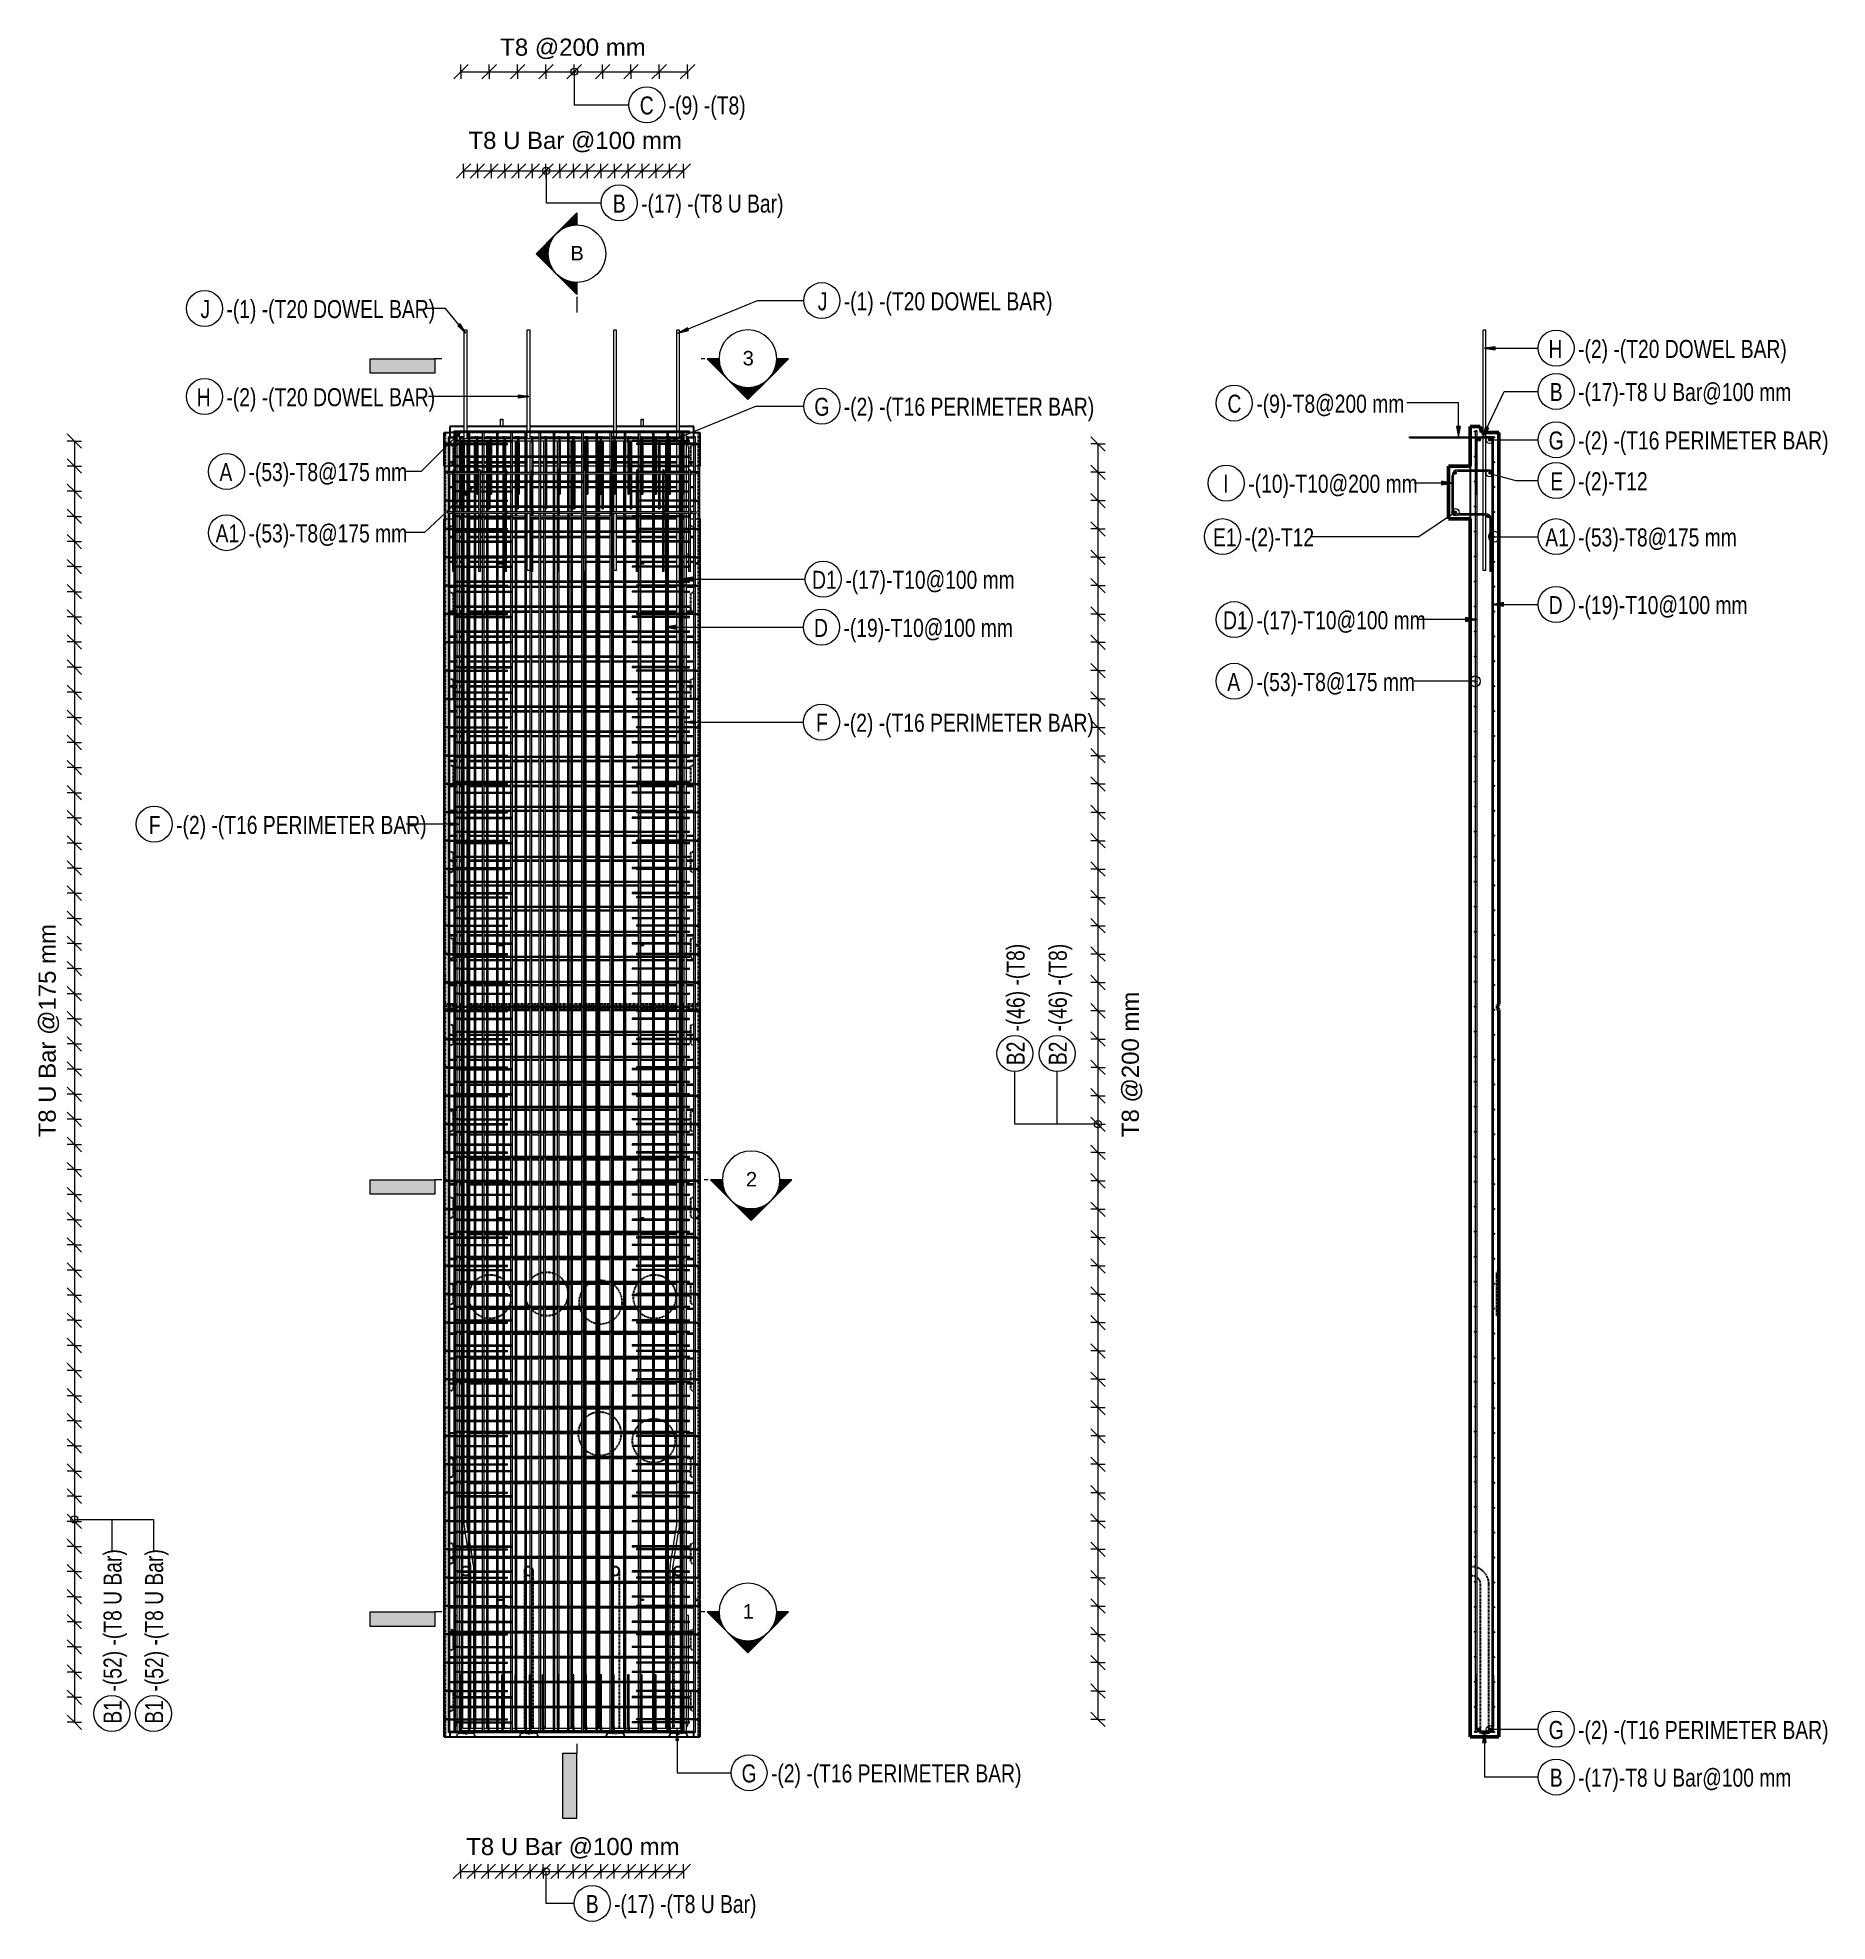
# Model space of a CAD drawing. Header units: millimetres. Extents: x -7118 to 5307, y -2677 to 10400.
import ezdxf

# ---------------------------------------------------------------- set-up
doc = ezdxf.new("R2010")
doc.units = ezdxf.units.MM
doc.linetypes.add('Dash', pattern=[6.36, 3.18, -3.18])
for name, color, linetype, lineweight in [('A-ANNO-DIMS', 211, 'Continuous', 9), ('A-ANNO-DIMS-50', 211, 'Continuous', 9), ('A-GENM', 13, 'Continuous', 18), ('A-WALL', 113, 'Continuous', 25), ('A-WALL-HDLN', 110, 'Dash', 25), ('G-ANNO-SYMB', 111, 'Continuous', 9), ('S-BEAM', 12, 'Continuous', 18), ('S-RBAR', 171, 'Continuous', 18), ('S-RBAR-IDEN', 171, 'Continuous', 9)]:
    doc.layers.add(name, color=color, linetype=linetype, lineweight=lineweight)
doc.styles.add('Arial', font='arial.ttf', dxfattribs={"height": 100})
doc.styles.add('Arial_1', font='arial.ttf', dxfattribs={"height": 119.0625})
doc.styles.add('Nirmala UI Semilight', font='NirmalaS.ttf', dxfattribs={"width": 0.8, "height": 125})
doc.dimstyles.new('Arrow_Filled_-_2_5_NI_UI', dxfattribs={"dimscale": 304.8, "dimtxt": 130.920493, "dimasz": 0.328084, "dimexe": 0.164042, "dimexo": 0.0625, "dimgap": 0.164042, "dimtad": 1, "dimdec": 4, "dimzin": 0, "dimdsep": 46, "dimtxsty": 'Nirmala UI Semilight', "dimblk1": 'OBLIQUE', "dimblk2": 'OBLIQUE', "dimsah": 1, "dimcen": 0.09, "dimazin": 0, "dimtfac": 1, "dimtdec": 4, "dimtix": 1, "dimtmove": 0, "dimatfit": 3, "dimfxl": 0.164042, "dimfxlon": 1, "dimtvp": 1, "dimtolj": 1, "dimtzin": 0, "dimarcsym": 2})
doc.dimstyles.new('Arrow_Filled_-_2_5_NI_UI_1', dxfattribs={"dimscale": 304.8, "dimtxt": 130.920493, "dimasz": 0.328084, "dimexe": 0.164042, "dimexo": 0.0625, "dimgap": 0.164042, "dimtad": 1, "dimdec": 4, "dimzin": 0, "dimdsep": 46, "dimtxsty": 'Arial', "dimblk1": 'OBLIQUE', "dimblk2": 'OBLIQUE', "dimsah": 1, "dimcen": 0.09, "dimazin": 0, "dimtfac": 1, "dimtdec": 4, "dimtix": 1, "dimtmove": 0, "dimatfit": 3, "dimfxl": 0.164042, "dimfxlon": 1, "dimtvp": 1, "dimtolj": 1, "dimtzin": 0, "dimarcsym": 2})

msp = doc.modelspace()

# ---------------------------------------------------------------- texts
at = {"layer": 'G-ANNO-SYMB', "char_height": 100, "attachment_point": 1, "style": 'Arial'}
for s, insert, width in [('B', (-3418.99164, 8954.04632), 116.2446875), ('3', (-2223.42631, 8225.14232), 96.2025), ('2', (-2200.49407, 2525.14232), 96.2025), ('1', (-2223.42631, -474.85768), 96.2025)]:
    msp.add_mtext(s, dxfattribs=dict(at, insert=insert, width=width))
at = {"layer": 'S-RBAR-IDEN', "char_height": 125, "attachment_point": 1, "style": 'Nirmala UI Semilight'}
for s, insert, width in [('C', (-2937.56008, 9992.32249), 105.82275), ('-(9) -(T8)', (-2737.23443, 9992.32249), 641.35), ('B', (-3124.21377, 9311.04106), 96.2025), ('-(17) -(T8 U Bar)', (-2927.88813, 9311.04106), 1151.22325), ('J', (-1701.71039, 8632.31321), 57.7215), ('-(1) -(T20 DOWEL BAR)', (-1521.18475, 8632.31321), 1670.71675), ('J', (-5987.81692, 8578.18514), 57.7215), ('-(1) -(T20 DOWEL BAR)', (-5807.29128, 8578.18514), 1670.71675), ('H', (3371.22576, 8301.62305), 118.64975), ('-(2) -(T20 DOWEL BAR)', (3576.9514, 8301.62305), 1696.37075), ('B', (3380.62576, 8002.48284), 96.2025), ('-(17)-T8 U Bar@100 mm', (3576.9514, 8002.48284), 1747.67875), ('H', (-6013.01692, 7966.75325), 118.64975), ('-(2) -(T20 DOWEL BAR)', (-5807.29128, 7966.75325), 1696.37075), ('G', (-1725.51039, 7900.20693), 115.443), ('-(2) -(T16 PERIMETER BAR)', (-1521.18475, 7900.20693), 1933.67025), ('C', (1142.51831, 7921.55011), 105.82275), ('-(9)-T8@200 mm', (1342.84395, 7921.55011), 1263.4595), ('G', (3372.62576, 7666.16358), 115.443), ('-(2) -(T16 PERIMETER BAR)', (3576.9514, 7666.16358), 1933.67025), ('A', (-5855.61692, 7446.73929), 109.0295), ('-(53)-T8@175 mm', (-5653.89128, 7446.73929), 1324.38775), ('I', (1113.31831, 7365.93511), 41.68775), ('-(10)-T10@200 mm', (1287.24395, 7365.93511), 1391.7295), ('E', (3384.62576, 7383.32229), 86.58225), ('-(2)-T12', (3576.9514, 7383.32229), 561.18125), ('A1', (-5882.01692, 7021.32232), 173.1645), ('-(53)-T8@175 mm', (-5653.89128, 7021.32232), 1324.38775), ('E1', (1042.03622, 6993.32423), 150.71725), ('-(2)-T12', (1260.96186, 6993.32423), 561.18125), ('A1', (3348.82576, 6993.32423), 173.1645), ('-(53)-T8@175 mm', (3576.9514, 6993.32423), 1324.38775), ('D1', (-1741.07037, 6698.91131), 179.578), ('-(17)-T10@100 mm', (-1510.34473, 6698.91131), 1362.86875), ('D1', (1112.11831, 6418.21815), 179.578), ('-(17)-T10@100 mm', (1342.84395, 6418.21815), 1362.86875), ('D', (3372.62576, 6523.27757), 115.443), ('-(19)-T10@100 mm', (3576.9514, 6523.27757), 1366.0755), ('D', (-1727.54119, 6365.21415), 115.443), ('-(19)-T10@100 mm', (-1523.21554, 6365.21415), 1366.0755), ('A', (1141.11831, 5989.26189), 109.0295), ('-(53)-T8@175 mm', (1342.84395, 5989.26189), 1324.38775), ('F', (-1713.56619, 5706.24471), 80.16875), ('-(2) -(T16 PERIMETER BAR)', (-1523.84054, 5706.24471), 1933.67025), ('F', (-6346.01692, 4997.31636), 80.16875), ('-(2) -(T16 PERIMETER BAR)', (-6156.29128, 4997.31636), 1933.67025), ('G', (3372.62576, -1285.66498), 115.443), ('-(2) -(T16 PERIMETER BAR)', (3576.9514, -1285.66498), 1933.67025), ('G', (-2230.76371, -1587.39925), 115.443), ('-(2) -(T16 PERIMETER BAR)', (-2026.43807, -1587.39925), 1933.67025), ('B', (3380.62576, -1617.01124), 96.2025), ('-(17)-T8 U Bar@100 mm', (3576.9514, -1617.01124), 1747.67875), ('B', (-3312.13421, -2494.15198), 96.2025), ('-(17) -(T8 U Bar)', (-3115.80856, -2494.15198), 1151.22325)]:
    msp.add_mtext(s, dxfattribs=dict(at, insert=insert, width=width))
at = {"layer": 'S-RBAR-IDEN', "char_height": 125, "attachment_point": 1, "rotation": 90, "style": 'Nirmala UI Semilight'}
for s, insert, width in [('-(46) -(T8)', (-390.91486, 3500.30406), 734.34575), ('-(46) -(T8)', (-97.89067, 3500.30406), 734.34575), ('B2', (-390.91486, 3266.97841), 185.9915), ('B2', (-97.89067, 3266.97841), 185.9915), ('-(52) -(T8 U Bar)', (-6660.56547, -1081.57291), 1180.084), ('-(52) -(T8 U Bar)', (-6371.70108, -1081.57291), 1180.084), ('B1', (-6660.56547, -1304.29855), 160.3375), ('B1', (-6371.70108, -1304.29855), 160.3375)]:
    msp.add_mtext(s, dxfattribs=dict(at, insert=insert, width=width))
at = {"layer": 'S-RBAR-IDEN', "insert": (408.40251, 2767.78272), "char_height": 119.0625, "width": 1238.6071875, "attachment_point": 1, "rotation": 90, "style": 'Arial_1', "bg_fill": 3, "box_fill_scale": 0, "bg_fill_color": 256, "bg_fill_true_color": 3254780160, "bg_fill_transparency": 256}
msp.add_mtext('T8 @200 mm', dxfattribs=at)

# ---------------------------------------------------------------- blocks, each defined once
blk = doc.blocks.new('RR spread anchor face based - RR-SA-2_5-150-1726819-Elevation Front 1')
at = {"layer": 'A-GENM'}
for p, q in [((-3916, 6755), (-3914, 6755)), ((-3916, 6745), (-3916, 6755)), ((-3914, 6745), (-3916, 6745)), ((-3914, 6755), (-3889, 6755)), ((-3914, 6755), (-3914, 6745)), ((-3889, 6745), (-3914, 6745)), ((-3889, 6755), (-3887, 6755)), ((-3889, 6755), (-3889, 6745)), ((-3887, 6745), (-3889, 6745))]:
    blk.add_line(p, q, dxfattribs=at)
blk = doc.blocks.new('RR spread anchor face based - RR-SA-2_5-150-V1-Elevation Front 1')
at = {"layer": 'A-GENM'}
for p, q in [((-2930, 6755), (-2914, 6755)), ((-2914, 6745), (-2930, 6745)), ((-2914, 6755), (-2911, 6755)), ((-2914, 6755), (-2914, 6745)), ((-2911, 6745), (-2914, 6745)), ((-2911, 6755), (-2911, 6745))]:
    blk.add_line(p, q, dxfattribs=at)
blk = doc.blocks.new('RR spread anchor face based - RR-SA-4_0-320-1726835-Elevation Front 1')
at = {"layer": 'A-GENM'}
for p, q in [((-2551, 6756), (-2526, 6756)), ((-2526, 6744), (-2551, 6744)), ((-2526, 6756), (-2521, 6756)), ((-2526, 6744), (-2526, 6756)), ((-2521, 6744), (-2526, 6744)), ((-2521, 6756), (-2521, 6744))]:
    blk.add_line(p, q, dxfattribs=at)
blk = doc.blocks.new('RR spread anchor face based - RR-SA-7_5-260-1726841-Elevation Front 1')
at = {"layer": 'A-GENM'}
for p, q in [((-3904, 7747), (-3904, 7752)), ((-3904, 7752), (-3888, 7752)), ((-3904, 7700), (-3904, 7747)), ((-3888, 7747), (-3904, 7747)), ((-3888, 7752), (-3888, 7747)), ((-3888, 7747), (-3888, 7700))]:
    blk.add_line(p, q, dxfattribs=at)
blk = doc.blocks.new('Detail View - M_Section Tail - Filled Horizontal-14034-Elevation Front 1')
at = {"layer": 'G-ANNO-SYMB'}
blk.add_hatch(color=256, dxfattribs=at).paths.add_polyline_path([(-4360, -629), (-4360, -529), (-4810, -529), (-4810, -629)])
for p, q in [((-4810, -629), (-4810, -529)), ((-4810, -529), (-4360, -529)), ((-4360, -629), (-4810, -629)), ((-4360, -529), (-4360, -629))]:
    blk.add_line(p, q, dxfattribs=at)
blk = doc.blocks.new('Detail View - M_Section Head - Filled SHOP DWG-1002450-Elevation Front 1')
at = {"layer": 'G-ANNO-SYMB'}
h = blk.add_hatch(color=256, dxfattribs=at)
edge = h.paths.add_edge_path()
edge.add_line((-2470, -529), (-2387, -529))
edge.add_arc((-2187, -529), 200, 180, 225)
edge.add_line((-2328, -670), (-2470, -529))
h = blk.add_hatch(color=256, dxfattribs=at)
edge = h.paths.add_edge_path()
edge.add_line((-1904, -529), (-2045, -670))
edge.add_arc((-2187, -529), 200, 315, 360)
edge.add_line((-1987, -529), (-1904, -529))
h = blk.add_hatch(color=256, dxfattribs=at)
edge = h.paths.add_edge_path()
edge.add_line((-2187, -812), (-2328, -670))
edge.add_arc((-2187, -529), 200, 225, 270)
edge.add_line((-2187, -729), (-2187, -812))
h = blk.add_hatch(color=256, dxfattribs=at)
edge = h.paths.add_edge_path()
edge.add_line((-2187, -812), (-2187, -729))
edge.add_arc((-2187, -529), 200, 270, 315)
edge.add_line((-2045, -670), (-2187, -812))
for p, q in [((-2187, -812), (-2470, -529)), ((-2387, -529), (-2470, -529)), ((-2470, -529), (-2328, -670)), ((-2387, -529), (-2470, -529)), ((-2187, -812), (-1904, -529)), ((-2045, -670), (-1904, -529)), ((-1987, -529), (-1904, -529)), ((-1904, -529), (-1987, -529)), ((-2328, -670), (-2187, -812)), ((-2187, -812), (-2045, -670)), ((-2187, -729), (-2187, -812)), ((-2187, -812), (-2187, -729))]:
    blk.add_line(p, q, dxfattribs=at)
for start, end in [(360, 180), (180, 360), (180, 225), (315, 0), (225, 270), (270, 315)]:
    blk.add_arc((-2187, -529), 200, start, end, dxfattribs=at)
blk = doc.blocks.new('M_Rebar Tag_rfa MARK - ARROW-794226-Elevation Front 1')
at = {"layer": 'S-RBAR-IDEN'}
blk.add_circle((-5960, 7909), 125, dxfattribs=at)
blk = doc.blocks.new('DIMBLOCK1-Elevation Front 1')
at = {"layer": 'A-ANNO-DIMS-50'}
for p, q in [((243, 7580), (193, 7630)), ((243, 7580), (193, 7580)), ((243, 7580), (243, 7383)), ((243, 7580), (293, 7530)), ((243, 7580), (293, 7580)), ((243, 7383), (193, 7433)), ((243, 7383), (193, 7383)), ((243, 7383), (293, 7333)), ((243, 7383), (293, 7383))]:
    blk.add_line(p, q, dxfattribs=at)
blk = doc.blocks.new('_Oblique')
at = {"color": 0, "linetype": 'ByBlock', "lineweight": -2}
blk.add_line((-0.5, -0.5), (0.5, 0.5), dxfattribs=at)
blk = doc.blocks.new('DIMBLOCK2-Elevation Front 1')
at = {"layer": 'A-ANNO-DIMS-50'}
for p, q in [((243, 7383), (193, 7433)), ((243, 7383), (193, 7383)), ((243, 7383), (243, 7186)), ((243, 7383), (293, 7333)), ((243, 7383), (293, 7383)), ((243, 7186), (193, 7236)), ((243, 7186), (193, 7186)), ((243, 7186), (293, 7136)), ((243, 7186), (293, 7186))]:
    blk.add_line(p, q, dxfattribs=at)
blk = doc.blocks.new('DIMBLOCK3-Elevation Front 1')
at = {"layer": 'A-ANNO-DIMS-50'}
for p, q in [((243, 7186), (193, 7236)), ((243, 7186), (193, 7186)), ((243, 7186), (243, 6990)), ((243, 7186), (293, 7136)), ((243, 7186), (293, 7186)), ((243, 6990), (193, 7040)), ((243, 6990), (193, 6990)), ((243, 6990), (293, 6940)), ((243, 6990), (293, 6990))]:
    blk.add_line(p, q, dxfattribs=at)
blk = doc.blocks.new('DIMBLOCK4-Elevation Front 1')
at = {"layer": 'A-ANNO-DIMS-50'}
for p, q in [((243, 6990), (193, 7040)), ((243, 6990), (193, 6990)), ((243, 6990), (243, 6793)), ((243, 6990), (293, 6940)), ((243, 6990), (293, 6990)), ((243, 6793), (193, 6843)), ((243, 6793), (193, 6793)), ((243, 6793), (293, 6743)), ((243, 6793), (293, 6793))]:
    blk.add_line(p, q, dxfattribs=at)
blk = doc.blocks.new('DIMBLOCK5-Elevation Front 1')
at = {"layer": 'A-ANNO-DIMS-50'}
for p, q in [((243, 6793), (193, 6843)), ((243, 6793), (193, 6793)), ((243, 6793), (243, 6596)), ((243, 6793), (293, 6743)), ((243, 6793), (293, 6793)), ((243, 6596), (193, 6646)), ((243, 6596), (193, 6596)), ((243, 6596), (293, 6546)), ((243, 6596), (293, 6596))]:
    blk.add_line(p, q, dxfattribs=at)
blk = doc.blocks.new('DIMBLOCK6-Elevation Front 1')
at = {"layer": 'A-ANNO-DIMS-50'}
for p, q in [((243, 6596), (193, 6646)), ((243, 6596), (193, 6596)), ((243, 6596), (243, 6399)), ((243, 6596), (293, 6546)), ((243, 6596), (293, 6596)), ((243, 6399), (193, 6449)), ((243, 6399), (193, 6399)), ((243, 6399), (293, 6349)), ((243, 6399), (293, 6399))]:
    blk.add_line(p, q, dxfattribs=at)
blk = doc.blocks.new('DIMBLOCK7-Elevation Front 1')
at = {"layer": 'A-ANNO-DIMS-50'}
for p, q in [((243, 6399), (193, 6449)), ((243, 6399), (193, 6399)), ((243, 6399), (243, 6203)), ((243, 6399), (293, 6349)), ((243, 6399), (293, 6399)), ((243, 6203), (193, 6253)), ((243, 6203), (193, 6203)), ((243, 6203), (293, 6153)), ((243, 6203), (293, 6203))]:
    blk.add_line(p, q, dxfattribs=at)
blk = doc.blocks.new('DIMBLOCK8-Elevation Front 1')
at = {"layer": 'A-ANNO-DIMS-50'}
for p, q in [((243, 6203), (193, 6253)), ((243, 6203), (193, 6203)), ((243, 6203), (243, 6006)), ((243, 6203), (293, 6153)), ((243, 6203), (293, 6203)), ((243, 6006), (193, 6056)), ((243, 6006), (193, 6006)), ((243, 6006), (293, 5956)), ((243, 6006), (293, 6006))]:
    blk.add_line(p, q, dxfattribs=at)
blk = doc.blocks.new('DIMBLOCK9-Elevation Front 1')
at = {"layer": 'A-ANNO-DIMS-50'}
for p, q in [((243, 6006), (193, 6056)), ((243, 6006), (193, 6006)), ((243, 6006), (243, 5809)), ((243, 6006), (293, 5956)), ((243, 6006), (293, 6006)), ((243, 5809), (193, 5859)), ((243, 5809), (193, 5809)), ((243, 5809), (293, 5759)), ((243, 5809), (293, 5809))]:
    blk.add_line(p, q, dxfattribs=at)
blk = doc.blocks.new('DIMBLOCK10-Elevation Front 1')
at = {"layer": 'A-ANNO-DIMS-50'}
for p, q in [((243, 5809), (193, 5859)), ((243, 5809), (193, 5809)), ((243, 5809), (243, 5612)), ((243, 5809), (293, 5759)), ((243, 5809), (293, 5809)), ((243, 5612), (193, 5662)), ((243, 5612), (193, 5612)), ((243, 5612), (293, 5562)), ((243, 5612), (293, 5612))]:
    blk.add_line(p, q, dxfattribs=at)
blk = doc.blocks.new('DIMBLOCK11-Elevation Front 1')
at = {"layer": 'A-ANNO-DIMS-50'}
for p, q in [((243, 5612), (193, 5662)), ((243, 5612), (193, 5612)), ((243, 5612), (243, 5415)), ((243, 5612), (293, 5562)), ((243, 5612), (293, 5612)), ((243, 5415), (193, 5465)), ((243, 5415), (193, 5415)), ((243, 5415), (293, 5365)), ((243, 5415), (293, 5415))]:
    blk.add_line(p, q, dxfattribs=at)
blk = doc.blocks.new('DIMBLOCK12-Elevation Front 1')
at = {"layer": 'A-ANNO-DIMS-50'}
for p, q in [((243, 5415), (193, 5465)), ((243, 5415), (193, 5415)), ((243, 5415), (243, 5219)), ((243, 5415), (293, 5365)), ((243, 5415), (293, 5415)), ((243, 5219), (193, 5269)), ((243, 5219), (193, 5219)), ((243, 5219), (293, 5169)), ((243, 5219), (293, 5219))]:
    blk.add_line(p, q, dxfattribs=at)
blk = doc.blocks.new('DIMBLOCK13-Elevation Front 1')
at = {"layer": 'A-ANNO-DIMS-50'}
for p, q in [((243, 5219), (193, 5269)), ((243, 5219), (193, 5219)), ((243, 5219), (243, 5022)), ((243, 5219), (293, 5169)), ((243, 5219), (293, 5219)), ((243, 5022), (193, 5072)), ((243, 5022), (193, 5022)), ((243, 5022), (293, 4972)), ((243, 5022), (293, 5022))]:
    blk.add_line(p, q, dxfattribs=at)
blk = doc.blocks.new('DIMBLOCK14-Elevation Front 1')
at = {"layer": 'A-ANNO-DIMS-50'}
for p, q in [((243, 5022), (193, 5072)), ((243, 5022), (193, 5022)), ((243, 5022), (243, 4825)), ((243, 5022), (293, 4972)), ((243, 5022), (293, 5022)), ((243, 4825), (193, 4875)), ((243, 4825), (193, 4825)), ((243, 4825), (293, 4775)), ((243, 4825), (293, 4825))]:
    blk.add_line(p, q, dxfattribs=at)
blk = doc.blocks.new('DIMBLOCK15-Elevation Front 1')
at = {"layer": 'A-ANNO-DIMS-50'}
for p, q in [((243, 4825), (193, 4875)), ((243, 4825), (193, 4825)), ((243, 4825), (243, 4628)), ((243, 4825), (293, 4775)), ((243, 4825), (293, 4825)), ((243, 4628), (193, 4678)), ((243, 4628), (193, 4628)), ((243, 4628), (293, 4578)), ((243, 4628), (293, 4628))]:
    blk.add_line(p, q, dxfattribs=at)
blk = doc.blocks.new('DIMBLOCK16-Elevation Front 1')
at = {"layer": 'A-ANNO-DIMS-50'}
for p, q in [((243, 4628), (193, 4678)), ((243, 4628), (193, 4628)), ((243, 4628), (243, 4432)), ((243, 4628), (293, 4578)), ((243, 4628), (293, 4628)), ((243, 4432), (193, 4482)), ((243, 4432), (193, 4432)), ((243, 4432), (293, 4382)), ((243, 4432), (293, 4432))]:
    blk.add_line(p, q, dxfattribs=at)
blk = doc.blocks.new('DIMBLOCK17-Elevation Front 1')
at = {"layer": 'A-ANNO-DIMS-50'}
for p, q in [((243, 4432), (193, 4482)), ((243, 4432), (193, 4432)), ((243, 4432), (243, 4235)), ((243, 4432), (293, 4382)), ((243, 4432), (293, 4432)), ((243, 4235), (193, 4285)), ((243, 4235), (193, 4235)), ((243, 4235), (293, 4185)), ((243, 4235), (293, 4235))]:
    blk.add_line(p, q, dxfattribs=at)
blk = doc.blocks.new('DIMBLOCK18-Elevation Front 1')
at = {"layer": 'A-ANNO-DIMS-50'}
for p, q in [((243, 4235), (193, 4285)), ((243, 4235), (193, 4235)), ((243, 4235), (243, 4038)), ((243, 4235), (293, 4185)), ((243, 4235), (293, 4235)), ((243, 4038), (193, 4088)), ((243, 4038), (193, 4038)), ((243, 4038), (293, 3988)), ((243, 4038), (293, 4038))]:
    blk.add_line(p, q, dxfattribs=at)
blk = doc.blocks.new('DIMBLOCK19-Elevation Front 1')
at = {"layer": 'A-ANNO-DIMS-50'}
for p, q in [((243, 4038), (193, 4088)), ((243, 4038), (193, 4038)), ((243, 4038), (243, 3841)), ((243, 4038), (293, 3988)), ((243, 4038), (293, 4038)), ((243, 3841), (193, 3891)), ((243, 3841), (193, 3841)), ((243, 3841), (293, 3791)), ((243, 3841), (293, 3841))]:
    blk.add_line(p, q, dxfattribs=at)
blk = doc.blocks.new('DIMBLOCK20-Elevation Front 1')
at = {"layer": 'A-ANNO-DIMS-50'}
for p, q in [((243, 3841), (193, 3891)), ((243, 3841), (193, 3841)), ((243, 3841), (243, 3644)), ((243, 3841), (293, 3791)), ((243, 3841), (293, 3841)), ((243, 3644), (193, 3694)), ((243, 3644), (193, 3644)), ((243, 3644), (293, 3594)), ((243, 3644), (293, 3644))]:
    blk.add_line(p, q, dxfattribs=at)
blk = doc.blocks.new('DIMBLOCK21-Elevation Front 1')
at = {"layer": 'A-ANNO-DIMS-50'}
for p, q in [((243, 3644), (193, 3694)), ((243, 3644), (193, 3644)), ((243, 3644), (243, 3448)), ((243, 3644), (293, 3594)), ((243, 3644), (293, 3644)), ((243, 3448), (193, 3498)), ((243, 3448), (193, 3448)), ((243, 3448), (293, 3398)), ((243, 3448), (293, 3448))]:
    blk.add_line(p, q, dxfattribs=at)
blk = doc.blocks.new('DIMBLOCK22-Elevation Front 1')
at = {"layer": 'A-ANNO-DIMS-50'}
for p, q in [((243, 3448), (193, 3498)), ((243, 3448), (193, 3448)), ((243, 3448), (243, 3251)), ((243, 3448), (293, 3398)), ((243, 3448), (293, 3448)), ((243, 3251), (193, 3301)), ((243, 3251), (193, 3251)), ((243, 3251), (293, 3201)), ((243, 3251), (293, 3251))]:
    blk.add_line(p, q, dxfattribs=at)
blk = doc.blocks.new('DIMBLOCK23-Elevation Front 1')
at = {"layer": 'A-ANNO-DIMS-50'}
for p, q in [((243, 3251), (193, 3301)), ((243, 3251), (193, 3251)), ((243, 3251), (243, 3054)), ((243, 3251), (293, 3201)), ((243, 3251), (293, 3251)), ((243, 3054), (193, 3104)), ((243, 3054), (193, 3054)), ((243, 3054), (293, 3004)), ((243, 3054), (293, 3054))]:
    blk.add_line(p, q, dxfattribs=at)
blk = doc.blocks.new('DIMBLOCK24-Elevation Front 1')
at = {"layer": 'A-ANNO-DIMS-50'}
for p, q in [((243, 3054), (193, 3104)), ((243, 3054), (193, 3054)), ((243, 3054), (243, 2857)), ((243, 3054), (293, 3004)), ((243, 3054), (293, 3054)), ((243, 2857), (193, 2907)), ((243, 2857), (193, 2857)), ((243, 2857), (293, 2807)), ((243, 2857), (293, 2857))]:
    blk.add_line(p, q, dxfattribs=at)
blk = doc.blocks.new('DIMBLOCK25-Elevation Front 1')
at = {"layer": 'A-ANNO-DIMS-50'}
for p, q in [((243, 2857), (193, 2907)), ((243, 2857), (193, 2857)), ((243, 2857), (243, 2661)), ((243, 2857), (293, 2807)), ((243, 2857), (293, 2857)), ((243, 2661), (193, 2711)), ((243, 2661), (193, 2661)), ((243, 2661), (293, 2611)), ((243, 2661), (293, 2661))]:
    blk.add_line(p, q, dxfattribs=at)
blk = doc.blocks.new('DIMBLOCK26-Elevation Front 1')
at = {"layer": 'A-ANNO-DIMS-50'}
for p, q in [((243, 2661), (193, 2711)), ((243, 2661), (193, 2661)), ((243, 2661), (243, 2464)), ((243, 2661), (293, 2611)), ((243, 2661), (293, 2661)), ((243, 2464), (193, 2514)), ((243, 2464), (193, 2464)), ((243, 2464), (293, 2414)), ((243, 2464), (293, 2464))]:
    blk.add_line(p, q, dxfattribs=at)
blk = doc.blocks.new('DIMBLOCK27-Elevation Front 1')
at = {"layer": 'A-ANNO-DIMS-50'}
for p, q in [((243, 2464), (193, 2514)), ((243, 2464), (193, 2464)), ((243, 2464), (243, 2267)), ((243, 2464), (293, 2414)), ((243, 2464), (293, 2464)), ((243, 2267), (193, 2317)), ((243, 2267), (193, 2267)), ((243, 2267), (293, 2217)), ((243, 2267), (293, 2267))]:
    blk.add_line(p, q, dxfattribs=at)
blk = doc.blocks.new('DIMBLOCK28-Elevation Front 1')
at = {"layer": 'A-ANNO-DIMS-50'}
for p, q in [((243, 2267), (193, 2317)), ((243, 2267), (193, 2267)), ((243, 2267), (243, 2070)), ((243, 2267), (293, 2217)), ((243, 2267), (293, 2267)), ((243, 2070), (193, 2120)), ((243, 2070), (193, 2070)), ((243, 2070), (293, 2020)), ((243, 2070), (293, 2070))]:
    blk.add_line(p, q, dxfattribs=at)
blk = doc.blocks.new('DIMBLOCK29-Elevation Front 1')
at = {"layer": 'A-ANNO-DIMS-50'}
for p, q in [((243, 2070), (193, 2120)), ((243, 2070), (193, 2070)), ((243, 2070), (243, 1873)), ((243, 2070), (293, 2020)), ((243, 2070), (293, 2070)), ((243, 1873), (193, 1923)), ((243, 1873), (193, 1873)), ((243, 1873), (293, 1823)), ((243, 1873), (293, 1873))]:
    blk.add_line(p, q, dxfattribs=at)
blk = doc.blocks.new('DIMBLOCK30-Elevation Front 1')
at = {"layer": 'A-ANNO-DIMS-50'}
for p, q in [((243, 1873), (193, 1923)), ((243, 1873), (193, 1873)), ((243, 1873), (243, 1677)), ((243, 1873), (293, 1823)), ((243, 1873), (293, 1873)), ((243, 1677), (193, 1727)), ((243, 1677), (193, 1677)), ((243, 1677), (293, 1627)), ((243, 1677), (293, 1677))]:
    blk.add_line(p, q, dxfattribs=at)
blk = doc.blocks.new('DIMBLOCK31-Elevation Front 1')
at = {"layer": 'A-ANNO-DIMS-50'}
for p, q in [((243, 1677), (193, 1727)), ((243, 1677), (193, 1677)), ((243, 1677), (243, 1480)), ((243, 1677), (293, 1627)), ((243, 1677), (293, 1677)), ((243, 1480), (193, 1530)), ((243, 1480), (193, 1480)), ((243, 1480), (293, 1430)), ((243, 1480), (293, 1480))]:
    blk.add_line(p, q, dxfattribs=at)
blk = doc.blocks.new('DIMBLOCK32-Elevation Front 1')
at = {"layer": 'A-ANNO-DIMS-50'}
for p, q in [((243, 1480), (193, 1530)), ((243, 1480), (193, 1480)), ((243, 1480), (243, 1283)), ((243, 1480), (293, 1430)), ((243, 1480), (293, 1480)), ((243, 1283), (193, 1333)), ((243, 1283), (193, 1283)), ((243, 1283), (293, 1233)), ((243, 1283), (293, 1283))]:
    blk.add_line(p, q, dxfattribs=at)
blk = doc.blocks.new('DIMBLOCK33-Elevation Front 1')
at = {"layer": 'A-ANNO-DIMS-50'}
for p, q in [((243, 1283), (193, 1333)), ((243, 1283), (193, 1283)), ((243, 1283), (243, 1086)), ((243, 1283), (293, 1233)), ((243, 1283), (293, 1283)), ((243, 1086), (193, 1136)), ((243, 1086), (193, 1086)), ((243, 1086), (293, 1036)), ((243, 1086), (293, 1086))]:
    blk.add_line(p, q, dxfattribs=at)
blk = doc.blocks.new('DIMBLOCK34-Elevation Front 1')
at = {"layer": 'A-ANNO-DIMS-50'}
for p, q in [((243, 1086), (193, 1136)), ((243, 1086), (193, 1086)), ((243, 1086), (243, 890)), ((243, 1086), (293, 1036)), ((243, 1086), (293, 1086)), ((243, 890), (193, 940)), ((243, 890), (193, 890)), ((243, 890), (293, 840)), ((243, 890), (293, 890))]:
    blk.add_line(p, q, dxfattribs=at)
blk = doc.blocks.new('DIMBLOCK35-Elevation Front 1')
at = {"layer": 'A-ANNO-DIMS-50'}
for p, q in [((243, 890), (193, 940)), ((243, 890), (193, 890)), ((243, 890), (243, 693)), ((243, 890), (293, 840)), ((243, 890), (293, 890)), ((243, 693), (193, 743)), ((243, 693), (193, 693)), ((243, 693), (293, 643)), ((243, 693), (293, 693))]:
    blk.add_line(p, q, dxfattribs=at)
blk = doc.blocks.new('DIMBLOCK36-Elevation Front 1')
at = {"layer": 'A-ANNO-DIMS-50'}
for p, q in [((243, 693), (193, 743)), ((243, 693), (193, 693)), ((243, 693), (243, 496)), ((243, 693), (293, 643)), ((243, 693), (293, 693)), ((243, 496), (193, 546)), ((243, 496), (193, 496)), ((243, 496), (293, 446)), ((243, 496), (293, 496))]:
    blk.add_line(p, q, dxfattribs=at)
blk = doc.blocks.new('DIMBLOCK37-Elevation Front 1')
at = {"layer": 'A-ANNO-DIMS-50'}
for p, q in [((243, 496), (193, 546)), ((243, 496), (193, 496)), ((243, 496), (243, 299)), ((243, 496), (293, 446)), ((243, 496), (293, 496)), ((243, 299), (193, 349)), ((243, 299), (193, 299)), ((243, 299), (293, 249)), ((243, 299), (293, 299))]:
    blk.add_line(p, q, dxfattribs=at)
blk = doc.blocks.new('DIMBLOCK38-Elevation Front 1')
at = {"layer": 'A-ANNO-DIMS-50'}
for p, q in [((243, 299), (193, 349)), ((243, 299), (193, 299)), ((243, 299), (243, 102)), ((243, 299), (293, 249)), ((243, 299), (293, 299)), ((243, 102), (193, 152)), ((243, 102), (193, 102)), ((243, 102), (293, 52)), ((243, 102), (293, 102))]:
    blk.add_line(p, q, dxfattribs=at)
blk = doc.blocks.new('DIMBLOCK39-Elevation Front 1')
at = {"layer": 'A-ANNO-DIMS-50'}
for p, q in [((243, 102), (193, 152)), ((243, 102), (193, 102)), ((243, 102), (243, -94)), ((243, 102), (293, 52)), ((243, 102), (293, 102)), ((243, -94), (193, -44)), ((243, -94), (193, -94)), ((243, -94), (293, -144)), ((243, -94), (293, -94))]:
    blk.add_line(p, q, dxfattribs=at)
blk = doc.blocks.new('DIMBLOCK40-Elevation Front 1')
at = {"layer": 'A-ANNO-DIMS-50'}
for p, q in [((243, -94), (193, -44)), ((243, -94), (193, -94)), ((243, -94), (243, -291)), ((243, -94), (293, -144)), ((243, -94), (293, -94)), ((243, -291), (193, -241)), ((243, -291), (193, -291)), ((243, -291), (293, -341)), ((243, -291), (293, -291))]:
    blk.add_line(p, q, dxfattribs=at)
blk = doc.blocks.new('DIMBLOCK41-Elevation Front 1')
at = {"layer": 'A-ANNO-DIMS-50'}
for p, q in [((243, -291), (193, -241)), ((243, -291), (193, -291)), ((243, -291), (243, -488)), ((243, -291), (293, -341)), ((243, -291), (293, -291)), ((243, -488), (193, -438)), ((243, -488), (193, -488)), ((243, -488), (293, -538)), ((243, -488), (293, -488))]:
    blk.add_line(p, q, dxfattribs=at)
blk = doc.blocks.new('DIMBLOCK42-Elevation Front 1')
at = {"layer": 'A-ANNO-DIMS-50'}
for p, q in [((243, -488), (193, -438)), ((243, -488), (193, -488)), ((243, -488), (243, -685)), ((243, -488), (293, -538)), ((243, -488), (293, -488)), ((243, -685), (193, -635)), ((243, -685), (193, -685)), ((243, -685), (293, -735)), ((243, -685), (293, -685))]:
    blk.add_line(p, q, dxfattribs=at)
blk = doc.blocks.new('DIMBLOCK43-Elevation Front 1')
at = {"layer": 'A-ANNO-DIMS-50'}
for p, q in [((243, -685), (193, -635)), ((243, -685), (193, -685)), ((243, -685), (243, -881)), ((243, -685), (293, -735)), ((243, -685), (293, -685)), ((243, -881), (193, -831)), ((243, -881), (193, -881)), ((243, -881), (293, -931)), ((243, -881), (293, -881))]:
    blk.add_line(p, q, dxfattribs=at)
blk = doc.blocks.new('DIMBLOCK44-Elevation Front 1')
at = {"layer": 'A-ANNO-DIMS-50'}
for p, q in [((243, -881), (193, -831)), ((243, -881), (193, -881)), ((243, -881), (243, -1078)), ((243, -881), (293, -931)), ((243, -881), (293, -881)), ((243, -1078), (193, -1028)), ((243, -1078), (193, -1078)), ((243, -1078), (293, -1128)), ((243, -1078), (293, -1078))]:
    blk.add_line(p, q, dxfattribs=at)
blk = doc.blocks.new('DIMBLOCK45-Elevation Front 1')
at = {"layer": 'A-ANNO-DIMS-50'}
for p, q in [((243, -1078), (193, -1028)), ((243, -1078), (193, -1078)), ((243, -1078), (243, -1275)), ((243, -1078), (293, -1128)), ((243, -1078), (293, -1078)), ((243, -1275), (193, -1225)), ((243, -1275), (193, -1275)), ((243, -1275), (293, -1325)), ((243, -1275), (293, -1275))]:
    blk.add_line(p, q, dxfattribs=at)
blk = doc.blocks.new('DIMBLOCK46-Elevation Front 1')
at = {"layer": 'A-ANNO-DIMS-50'}
for p, q in [((243, 7580), (193, 7630)), ((243, 7580), (193, 7580)), ((243, 7580), (243, -1275)), ((243, 7580), (243, 7383)), ((243, 7580), (293, 7530)), ((243, 7580), (293, 7580)), ((243, 7383), (193, 7433)), ((243, 7383), (193, 7383)), ((243, 7383), (243, 7186)), ((243, 7383), (293, 7333)), ((243, 7383), (293, 7383)), ((243, 7186), (193, 7236)), ((243, 7186), (193, 7186)), ((243, 7186), (243, 6990)), ((243, 7186), (293, 7136)), ((243, 7186), (293, 7186)), ((243, 6990), (193, 7040)), ((243, 6990), (193, 6990)), ((243, 6990), (243, 6793)), ((243, 6990), (293, 6940)), ((243, 6990), (293, 6990)), ((243, 6793), (193, 6843)), ((243, 6793), (193, 6793)), ((243, 6793), (243, 6596)), ((243, 6793), (293, 6743)), ((243, 6793), (293, 6793)), ((243, 6596), (193, 6646)), ((243, 6596), (193, 6596)), ((243, 6596), (243, 6399)), ((243, 6596), (293, 6546)), ((243, 6596), (293, 6596)), ((243, 6399), (193, 6449)), ((243, 6399), (193, 6399)), ((243, 6399), (243, 6203)), ((243, 6399), (293, 6349)), ((243, 6399), (293, 6399)), ((243, 6203), (193, 6253)), ((243, 6203), (193, 6203)), ((243, 6203), (243, 6006)), ((243, 6203), (293, 6153)), ((243, 6203), (293, 6203)), ((243, 6006), (193, 6056)), ((243, 6006), (193, 6006)), ((243, 6006), (243, 5809)), ((243, 6006), (293, 5956)), ((243, 6006), (293, 6006)), ((243, 5809), (193, 5859)), ((243, 5809), (193, 5809)), ((243, 5809), (243, 5612)), ((243, 5809), (293, 5759)), ((243, 5809), (293, 5809)), ((243, 5612), (193, 5662)), ((243, 5612), (193, 5612)), ((243, 5612), (243, 5415)), ((243, 5612), (293, 5562)), ((243, 5612), (293, 5612)), ((243, 5415), (193, 5465)), ((243, 5415), (193, 5415)), ((243, 5415), (243, 5219)), ((243, 5415), (293, 5365)), ((243, 5415), (293, 5415)), ((243, 5219), (193, 5269)), ((243, 5219), (193, 5219)), ((243, 5219), (243, 5022)), ((243, 5219), (293, 5169)), ((243, 5219), (293, 5219)), ((243, 5022), (193, 5072)), ((243, 5022), (193, 5022)), ((243, 5022), (243, 4825)), ((243, 5022), (293, 4972)), ((243, 5022), (293, 5022)), ((243, 4825), (193, 4875)), ((243, 4825), (193, 4825)), ((243, 4825), (243, 4628)), ((243, 4825), (293, 4775)), ((243, 4825), (293, 4825)), ((243, 4628), (193, 4678)), ((243, 4628), (193, 4628)), ((243, 4628), (243, 4432)), ((243, 4628), (293, 4578)), ((243, 4628), (293, 4628)), ((243, 4432), (193, 4482)), ((243, 4432), (193, 4432)), ((243, 4432), (243, 4235)), ((243, 4432), (293, 4382)), ((243, 4432), (293, 4432)), ((243, 4235), (193, 4285)), ((243, 4235), (193, 4235)), ((243, 4235), (243, 4038)), ((243, 4235), (293, 4185)), ((243, 4235), (293, 4235)), ((243, 4038), (193, 4088)), ((243, 4038), (193, 4038)), ((243, 4038), (243, 3841)), ((243, 4038), (293, 3988)), ((243, 4038), (293, 4038)), ((243, 3841), (193, 3891)), ((243, 3841), (193, 3841)), ((243, 3841), (243, 3644)), ((243, 3841), (293, 3791)), ((243, 3841), (293, 3841)), ((243, 3644), (193, 3694)), ((243, 3644), (193, 3644)), ((243, 3644), (243, 3448)), ((243, 3644), (293, 3594)), ((243, 3644), (293, 3644)), ((243, 3448), (193, 3498)), ((243, 3448), (193, 3448)), ((243, 3448), (243, 3251)), ((243, 3448), (293, 3398)), ((243, 3448), (293, 3448)), ((243, 3251), (193, 3301)), ((243, 3251), (193, 3251)), ((243, 3251), (243, 3054)), ((243, 3251), (293, 3201)), ((243, 3251), (293, 3251)), ((243, 3054), (193, 3104)), ((243, 3054), (193, 3054)), ((243, 3054), (243, 2857)), ((243, 3054), (293, 3004)), ((243, 3054), (293, 3054)), ((243, 2857), (193, 2907)), ((243, 2857), (193, 2857)), ((243, 2857), (243, 2661)), ((243, 2857), (293, 2807)), ((243, 2857), (293, 2857)), ((243, 2661), (193, 2711)), ((243, 2661), (193, 2661)), ((243, 2661), (243, 2464)), ((243, 2661), (293, 2611)), ((243, 2661), (293, 2661)), ((243, 2464), (193, 2514)), ((243, 2464), (193, 2464)), ((243, 2464), (243, 2267)), ((243, 2464), (293, 2414)), ((243, 2464), (293, 2464)), ((243, 2267), (193, 2317)), ((243, 2267), (193, 2267)), ((243, 2267), (243, 2070)), ((243, 2267), (293, 2217)), ((243, 2267), (293, 2267)), ((243, 2070), (193, 2120)), ((243, 2070), (193, 2070)), ((243, 2070), (243, 1873)), ((243, 2070), (293, 2020)), ((243, 2070), (293, 2070)), ((243, 1873), (193, 1923)), ((243, 1873), (193, 1873)), ((243, 1873), (243, 1677)), ((243, 1873), (293, 1823)), ((243, 1873), (293, 1873)), ((243, 1677), (193, 1727)), ((243, 1677), (193, 1677)), ((243, 1677), (243, 1480)), ((243, 1677), (293, 1627)), ((243, 1677), (293, 1677)), ((243, 1480), (193, 1530)), ((243, 1480), (193, 1480)), ((243, 1480), (243, 1283)), ((243, 1480), (293, 1430)), ((243, 1480), (293, 1480)), ((243, 1283), (193, 1333)), ((243, 1283), (193, 1283)), ((243, 1283), (243, 1086)), ((243, 1283), (293, 1233)), ((243, 1283), (293, 1283)), ((243, 1086), (193, 1136)), ((243, 1086), (193, 1086)), ((243, 1086), (243, 890)), ((243, 1086), (293, 1036)), ((243, 1086), (293, 1086)), ((243, 890), (193, 940)), ((243, 890), (193, 890)), ((243, 890), (243, 693)), ((243, 890), (293, 840)), ((243, 890), (293, 890)), ((243, 693), (193, 743)), ((243, 693), (193, 693)), ((243, 693), (243, 496)), ((243, 693), (293, 643)), ((243, 693), (293, 693)), ((243, 496), (193, 546)), ((243, 496), (193, 496)), ((243, 496), (243, 299)), ((243, 496), (293, 446)), ((243, 496), (293, 496)), ((243, 299), (193, 349)), ((243, 299), (193, 299)), ((243, 299), (243, 102)), ((243, 299), (293, 249)), ((243, 299), (293, 299)), ((243, 102), (193, 152)), ((243, 102), (193, 102)), ((243, 102), (243, -94)), ((243, 102), (293, 52)), ((243, 102), (293, 102)), ((243, -94), (193, -44)), ((243, -94), (193, -94)), ((243, -94), (243, -291)), ((243, -94), (293, -144)), ((243, -94), (293, -94)), ((243, -291), (193, -241)), ((243, -291), (193, -291)), ((243, -291), (243, -488)), ((243, -291), (293, -341)), ((243, -291), (293, -291)), ((243, -488), (193, -438)), ((243, -488), (193, -488)), ((243, -488), (243, -685)), ((243, -488), (293, -538)), ((243, -488), (293, -488)), ((243, -685), (193, -635)), ((243, -685), (193, -685)), ((243, -685), (243, -881)), ((243, -685), (293, -735)), ((243, -685), (293, -685)), ((243, -881), (193, -831)), ((243, -881), (193, -881)), ((243, -881), (243, -1078)), ((243, -881), (293, -931)), ((243, -881), (293, -881)), ((243, -1078), (193, -1028)), ((243, -1078), (193, -1078)), ((243, -1078), (243, -1275)), ((243, -1078), (293, -1128)), ((243, -1078), (293, -1078)), ((243, -1275), (193, -1225)), ((243, -1275), (193, -1275)), ((243, -1275), (293, -1325)), ((243, -1275), (293, -1275))]:
    blk.add_line(p, q, dxfattribs=at)
blk = doc.blocks.new('_None')
blk = doc.blocks.new('M_Rebar Tag_rfa MARK - DOT 1 MM-794228-Elevation Front 1')
at = {"layer": 'S-RBAR-IDEN'}
blk.add_circle((-333, 3348), 125, dxfattribs=at)
blk = doc.blocks.new('DIMBLOCK47-Elevation Front 1')
at = {"layer": 'A-ANNO-DIMS-50'}
for p, q in [((-6863, 7600), (-6913, 7650)), ((-6863, 7600), (-6913, 7600)), ((-6863, 7600), (-6863, 7426)), ((-6863, 7600), (-6813, 7550)), ((-6863, 7600), (-6813, 7600)), ((-6863, 7426), (-6913, 7476)), ((-6863, 7426), (-6913, 7426)), ((-6863, 7426), (-6813, 7376)), ((-6863, 7426), (-6813, 7426))]:
    blk.add_line(p, q, dxfattribs=at)
blk = doc.blocks.new('DIMBLOCK48-Elevation Front 1')
at = {"layer": 'A-ANNO-DIMS-50'}
for p, q in [((-6863, 7426), (-6913, 7476)), ((-6863, 7426), (-6913, 7426)), ((-6863, 7426), (-6863, 7251)), ((-6863, 7426), (-6813, 7376)), ((-6863, 7426), (-6813, 7426)), ((-6863, 7251), (-6913, 7301)), ((-6863, 7251), (-6913, 7251)), ((-6863, 7251), (-6813, 7201)), ((-6863, 7251), (-6813, 7251))]:
    blk.add_line(p, q, dxfattribs=at)
blk = doc.blocks.new('DIMBLOCK49-Elevation Front 1')
at = {"layer": 'A-ANNO-DIMS-50'}
for p, q in [((-6863, 7251), (-6913, 7301)), ((-6863, 7251), (-6913, 7251)), ((-6863, 7251), (-6863, 7077)), ((-6863, 7251), (-6813, 7201)), ((-6863, 7251), (-6813, 7251)), ((-6863, 7077), (-6913, 7127)), ((-6863, 7077), (-6913, 7077)), ((-6863, 7077), (-6813, 7027)), ((-6863, 7077), (-6813, 7077))]:
    blk.add_line(p, q, dxfattribs=at)
blk = doc.blocks.new('DIMBLOCK50-Elevation Front 1')
at = {"layer": 'A-ANNO-DIMS-50'}
for p, q in [((-6863, 7077), (-6913, 7127)), ((-6863, 7077), (-6913, 7077)), ((-6863, 7077), (-6863, 6902)), ((-6863, 7077), (-6813, 7027)), ((-6863, 7077), (-6813, 7077)), ((-6863, 6902), (-6913, 6952)), ((-6863, 6902), (-6913, 6902)), ((-6863, 6902), (-6813, 6852)), ((-6863, 6902), (-6813, 6902))]:
    blk.add_line(p, q, dxfattribs=at)
blk = doc.blocks.new('DIMBLOCK51-Elevation Front 1')
at = {"layer": 'A-ANNO-DIMS-50'}
for p, q in [((-6863, 6902), (-6913, 6952)), ((-6863, 6902), (-6913, 6902)), ((-6863, 6902), (-6863, 6728)), ((-6863, 6902), (-6813, 6852)), ((-6863, 6902), (-6813, 6902)), ((-6863, 6728), (-6913, 6778)), ((-6863, 6728), (-6913, 6728)), ((-6863, 6728), (-6813, 6678)), ((-6863, 6728), (-6813, 6728))]:
    blk.add_line(p, q, dxfattribs=at)
blk = doc.blocks.new('DIMBLOCK52-Elevation Front 1')
at = {"layer": 'A-ANNO-DIMS-50'}
for p, q in [((-6863, 6728), (-6913, 6778)), ((-6863, 6728), (-6913, 6728)), ((-6863, 6728), (-6863, 6554)), ((-6863, 6728), (-6813, 6678)), ((-6863, 6728), (-6813, 6728)), ((-6863, 6554), (-6913, 6604)), ((-6863, 6554), (-6913, 6554)), ((-6863, 6554), (-6813, 6504)), ((-6863, 6554), (-6813, 6554))]:
    blk.add_line(p, q, dxfattribs=at)
blk = doc.blocks.new('DIMBLOCK53-Elevation Front 1')
at = {"layer": 'A-ANNO-DIMS-50'}
for p, q in [((-6863, 6554), (-6913, 6604)), ((-6863, 6554), (-6913, 6554)), ((-6863, 6554), (-6863, 6379)), ((-6863, 6554), (-6813, 6504)), ((-6863, 6554), (-6813, 6554)), ((-6863, 6379), (-6913, 6429)), ((-6863, 6379), (-6913, 6379)), ((-6863, 6379), (-6813, 6329)), ((-6863, 6379), (-6813, 6379))]:
    blk.add_line(p, q, dxfattribs=at)
blk = doc.blocks.new('DIMBLOCK54-Elevation Front 1')
at = {"layer": 'A-ANNO-DIMS-50'}
for p, q in [((-6863, 6379), (-6913, 6429)), ((-6863, 6379), (-6913, 6379)), ((-6863, 6379), (-6863, 6205)), ((-6863, 6379), (-6813, 6329)), ((-6863, 6379), (-6813, 6379)), ((-6863, 6205), (-6913, 6255)), ((-6863, 6205), (-6913, 6205)), ((-6863, 6205), (-6813, 6155)), ((-6863, 6205), (-6813, 6205))]:
    blk.add_line(p, q, dxfattribs=at)
blk = doc.blocks.new('DIMBLOCK55-Elevation Front 1')
at = {"layer": 'A-ANNO-DIMS-50'}
for p, q in [((-6863, 6205), (-6913, 6255)), ((-6863, 6205), (-6913, 6205)), ((-6863, 6205), (-6863, 6030)), ((-6863, 6205), (-6813, 6155)), ((-6863, 6205), (-6813, 6205)), ((-6863, 6030), (-6913, 6080)), ((-6863, 6030), (-6913, 6030)), ((-6863, 6030), (-6813, 5980)), ((-6863, 6030), (-6813, 6030))]:
    blk.add_line(p, q, dxfattribs=at)
blk = doc.blocks.new('DIMBLOCK56-Elevation Front 1')
at = {"layer": 'A-ANNO-DIMS-50'}
for p, q in [((-6863, 6030), (-6913, 6080)), ((-6863, 6030), (-6913, 6030)), ((-6863, 6030), (-6863, 5856)), ((-6863, 6030), (-6813, 5980)), ((-6863, 6030), (-6813, 6030)), ((-6863, 5856), (-6913, 5906)), ((-6863, 5856), (-6913, 5856)), ((-6863, 5856), (-6813, 5806)), ((-6863, 5856), (-6813, 5856))]:
    blk.add_line(p, q, dxfattribs=at)
blk = doc.blocks.new('DIMBLOCK57-Elevation Front 1')
at = {"layer": 'A-ANNO-DIMS-50'}
for p, q in [((-6863, 5856), (-6913, 5906)), ((-6863, 5856), (-6913, 5856)), ((-6863, 5856), (-6863, 5681)), ((-6863, 5856), (-6813, 5806)), ((-6863, 5856), (-6813, 5856)), ((-6863, 5681), (-6913, 5731)), ((-6863, 5681), (-6913, 5681)), ((-6863, 5681), (-6813, 5631)), ((-6863, 5681), (-6813, 5681))]:
    blk.add_line(p, q, dxfattribs=at)
blk = doc.blocks.new('DIMBLOCK58-Elevation Front 1')
at = {"layer": 'A-ANNO-DIMS-50'}
for p, q in [((-6863, 5681), (-6913, 5731)), ((-6863, 5681), (-6913, 5681)), ((-6863, 5681), (-6863, 5507)), ((-6863, 5681), (-6813, 5631)), ((-6863, 5681), (-6813, 5681)), ((-6863, 5507), (-6913, 5557)), ((-6863, 5507), (-6913, 5507)), ((-6863, 5507), (-6813, 5457)), ((-6863, 5507), (-6813, 5507))]:
    blk.add_line(p, q, dxfattribs=at)
blk = doc.blocks.new('DIMBLOCK59-Elevation Front 1')
at = {"layer": 'A-ANNO-DIMS-50'}
for p, q in [((-6863, 5507), (-6913, 5557)), ((-6863, 5507), (-6913, 5507)), ((-6863, 5507), (-6863, 5333)), ((-6863, 5507), (-6813, 5457)), ((-6863, 5507), (-6813, 5507)), ((-6863, 5333), (-6913, 5383)), ((-6863, 5333), (-6913, 5333)), ((-6863, 5333), (-6813, 5283)), ((-6863, 5333), (-6813, 5333))]:
    blk.add_line(p, q, dxfattribs=at)
blk = doc.blocks.new('DIMBLOCK60-Elevation Front 1')
at = {"layer": 'A-ANNO-DIMS-50'}
for p, q in [((-6863, 5333), (-6913, 5383)), ((-6863, 5333), (-6913, 5333)), ((-6863, 5333), (-6863, 5158)), ((-6863, 5333), (-6813, 5283)), ((-6863, 5333), (-6813, 5333)), ((-6863, 5158), (-6913, 5208)), ((-6863, 5158), (-6913, 5158)), ((-6863, 5158), (-6813, 5108)), ((-6863, 5158), (-6813, 5158))]:
    blk.add_line(p, q, dxfattribs=at)
blk = doc.blocks.new('DIMBLOCK61-Elevation Front 1')
at = {"layer": 'A-ANNO-DIMS-50'}
for p, q in [((-6863, 5158), (-6913, 5208)), ((-6863, 5158), (-6913, 5158)), ((-6863, 5158), (-6863, 4984)), ((-6863, 5158), (-6813, 5108)), ((-6863, 5158), (-6813, 5158)), ((-6863, 4984), (-6913, 5034)), ((-6863, 4984), (-6913, 4984)), ((-6863, 4984), (-6813, 4934)), ((-6863, 4984), (-6813, 4984))]:
    blk.add_line(p, q, dxfattribs=at)
blk = doc.blocks.new('DIMBLOCK62-Elevation Front 1')
at = {"layer": 'A-ANNO-DIMS-50'}
for p, q in [((-6863, 4984), (-6913, 5034)), ((-6863, 4984), (-6913, 4984)), ((-6863, 4984), (-6863, 4809)), ((-6863, 4984), (-6813, 4934)), ((-6863, 4984), (-6813, 4984)), ((-6863, 4809), (-6913, 4859)), ((-6863, 4809), (-6913, 4809)), ((-6863, 4809), (-6813, 4759)), ((-6863, 4809), (-6813, 4809))]:
    blk.add_line(p, q, dxfattribs=at)
blk = doc.blocks.new('DIMBLOCK63-Elevation Front 1')
at = {"layer": 'A-ANNO-DIMS-50'}
for p, q in [((-6863, 4809), (-6913, 4859)), ((-6863, 4809), (-6913, 4809)), ((-6863, 4809), (-6863, 4635)), ((-6863, 4809), (-6813, 4759)), ((-6863, 4809), (-6813, 4809)), ((-6863, 4635), (-6913, 4685)), ((-6863, 4635), (-6913, 4635)), ((-6863, 4635), (-6813, 4585)), ((-6863, 4635), (-6813, 4635))]:
    blk.add_line(p, q, dxfattribs=at)
blk = doc.blocks.new('DIMBLOCK64-Elevation Front 1')
at = {"layer": 'A-ANNO-DIMS-50'}
for p, q in [((-6863, 4635), (-6913, 4685)), ((-6863, 4635), (-6913, 4635)), ((-6863, 4635), (-6863, 4461)), ((-6863, 4635), (-6813, 4585)), ((-6863, 4635), (-6813, 4635)), ((-6863, 4461), (-6913, 4511)), ((-6863, 4461), (-6913, 4461)), ((-6863, 4461), (-6813, 4411)), ((-6863, 4461), (-6813, 4461))]:
    blk.add_line(p, q, dxfattribs=at)
blk = doc.blocks.new('DIMBLOCK65-Elevation Front 1')
at = {"layer": 'A-ANNO-DIMS-50'}
for p, q in [((-6863, 4461), (-6913, 4511)), ((-6863, 4461), (-6913, 4461)), ((-6863, 4461), (-6863, 4286)), ((-6863, 4461), (-6813, 4411)), ((-6863, 4461), (-6813, 4461)), ((-6863, 4286), (-6913, 4336)), ((-6863, 4286), (-6913, 4286)), ((-6863, 4286), (-6813, 4236)), ((-6863, 4286), (-6813, 4286))]:
    blk.add_line(p, q, dxfattribs=at)
blk = doc.blocks.new('DIMBLOCK66-Elevation Front 1')
at = {"layer": 'A-ANNO-DIMS-50'}
for p, q in [((-6863, 4286), (-6913, 4336)), ((-6863, 4286), (-6913, 4286)), ((-6863, 4286), (-6863, 4112)), ((-6863, 4286), (-6813, 4236)), ((-6863, 4286), (-6813, 4286)), ((-6863, 4112), (-6913, 4162)), ((-6863, 4112), (-6913, 4112)), ((-6863, 4112), (-6813, 4062)), ((-6863, 4112), (-6813, 4112))]:
    blk.add_line(p, q, dxfattribs=at)
blk = doc.blocks.new('DIMBLOCK67-Elevation Front 1')
at = {"layer": 'A-ANNO-DIMS-50'}
for p, q in [((-6863, 4112), (-6913, 4162)), ((-6863, 4112), (-6913, 4112)), ((-6863, 4112), (-6863, 3937)), ((-6863, 4112), (-6813, 4062)), ((-6863, 4112), (-6813, 4112)), ((-6863, 3937), (-6913, 3987)), ((-6863, 3937), (-6913, 3937)), ((-6863, 3937), (-6813, 3887)), ((-6863, 3937), (-6813, 3937))]:
    blk.add_line(p, q, dxfattribs=at)
blk = doc.blocks.new('DIMBLOCK68-Elevation Front 1')
at = {"layer": 'A-ANNO-DIMS-50'}
for p, q in [((-6863, 3937), (-6913, 3987)), ((-6863, 3937), (-6913, 3937)), ((-6863, 3937), (-6863, 3763)), ((-6863, 3937), (-6813, 3887)), ((-6863, 3937), (-6813, 3937)), ((-6863, 3763), (-6913, 3813)), ((-6863, 3763), (-6913, 3763)), ((-6863, 3763), (-6813, 3713)), ((-6863, 3763), (-6813, 3763))]:
    blk.add_line(p, q, dxfattribs=at)
blk = doc.blocks.new('DIMBLOCK69-Elevation Front 1')
at = {"layer": 'A-ANNO-DIMS-50'}
for p, q in [((-6863, 3763), (-6913, 3813)), ((-6863, 3763), (-6913, 3763)), ((-6863, 3763), (-6863, 3589)), ((-6863, 3763), (-6813, 3713)), ((-6863, 3763), (-6813, 3763)), ((-6863, 3589), (-6913, 3639)), ((-6863, 3589), (-6913, 3589)), ((-6863, 3589), (-6813, 3539)), ((-6863, 3589), (-6813, 3589))]:
    blk.add_line(p, q, dxfattribs=at)
blk = doc.blocks.new('DIMBLOCK70-Elevation Front 1')
at = {"layer": 'A-ANNO-DIMS-50'}
for p, q in [((-6863, 3589), (-6913, 3639)), ((-6863, 3589), (-6913, 3589)), ((-6863, 3589), (-6863, 3414)), ((-6863, 3589), (-6813, 3539)), ((-6863, 3589), (-6813, 3589)), ((-6863, 3414), (-6913, 3464)), ((-6863, 3414), (-6913, 3414)), ((-6863, 3414), (-6813, 3364)), ((-6863, 3414), (-6813, 3414))]:
    blk.add_line(p, q, dxfattribs=at)
blk = doc.blocks.new('DIMBLOCK71-Elevation Front 1')
at = {"layer": 'A-ANNO-DIMS-50'}
for p, q in [((-6863, 3414), (-6913, 3464)), ((-6863, 3414), (-6913, 3414)), ((-6863, 3414), (-6863, 3240)), ((-6863, 3414), (-6813, 3364)), ((-6863, 3414), (-6813, 3414)), ((-6863, 3240), (-6913, 3290)), ((-6863, 3240), (-6913, 3240)), ((-6863, 3240), (-6813, 3190)), ((-6863, 3240), (-6813, 3240))]:
    blk.add_line(p, q, dxfattribs=at)
blk = doc.blocks.new('DIMBLOCK72-Elevation Front 1')
at = {"layer": 'A-ANNO-DIMS-50'}
for p, q in [((-6863, 3240), (-6913, 3290)), ((-6863, 3240), (-6913, 3240)), ((-6863, 3240), (-6863, 3065)), ((-6863, 3240), (-6813, 3190)), ((-6863, 3240), (-6813, 3240)), ((-6863, 3065), (-6913, 3115)), ((-6863, 3065), (-6913, 3065)), ((-6863, 3065), (-6813, 3015)), ((-6863, 3065), (-6813, 3065))]:
    blk.add_line(p, q, dxfattribs=at)
blk = doc.blocks.new('DIMBLOCK73-Elevation Front 1')
at = {"layer": 'A-ANNO-DIMS-50'}
for p, q in [((-6863, 3065), (-6913, 3115)), ((-6863, 3065), (-6913, 3065)), ((-6863, 3065), (-6863, 2891)), ((-6863, 3065), (-6813, 3015)), ((-6863, 3065), (-6813, 3065)), ((-6863, 2891), (-6913, 2941)), ((-6863, 2891), (-6913, 2891)), ((-6863, 2891), (-6813, 2841)), ((-6863, 2891), (-6813, 2891))]:
    blk.add_line(p, q, dxfattribs=at)
blk = doc.blocks.new('DIMBLOCK74-Elevation Front 1')
at = {"layer": 'A-ANNO-DIMS-50'}
for p, q in [((-6863, 2891), (-6913, 2941)), ((-6863, 2891), (-6913, 2891)), ((-6863, 2891), (-6863, 2716)), ((-6863, 2891), (-6813, 2841)), ((-6863, 2891), (-6813, 2891)), ((-6863, 2716), (-6913, 2766)), ((-6863, 2716), (-6913, 2716)), ((-6863, 2716), (-6813, 2666)), ((-6863, 2716), (-6813, 2716))]:
    blk.add_line(p, q, dxfattribs=at)
blk = doc.blocks.new('DIMBLOCK75-Elevation Front 1')
at = {"layer": 'A-ANNO-DIMS-50'}
for p, q in [((-6863, 2716), (-6913, 2766)), ((-6863, 2716), (-6913, 2716)), ((-6863, 2716), (-6863, 2542)), ((-6863, 2716), (-6813, 2666)), ((-6863, 2716), (-6813, 2716)), ((-6863, 2542), (-6913, 2592)), ((-6863, 2542), (-6913, 2542)), ((-6863, 2542), (-6813, 2492)), ((-6863, 2542), (-6813, 2542))]:
    blk.add_line(p, q, dxfattribs=at)
blk = doc.blocks.new('DIMBLOCK76-Elevation Front 1')
at = {"layer": 'A-ANNO-DIMS-50'}
for p, q in [((-6863, 2542), (-6913, 2592)), ((-6863, 2542), (-6913, 2542)), ((-6863, 2542), (-6863, 2368)), ((-6863, 2542), (-6813, 2492)), ((-6863, 2542), (-6813, 2542)), ((-6863, 2368), (-6913, 2418)), ((-6863, 2368), (-6913, 2368)), ((-6863, 2368), (-6813, 2318)), ((-6863, 2368), (-6813, 2368))]:
    blk.add_line(p, q, dxfattribs=at)
blk = doc.blocks.new('DIMBLOCK77-Elevation Front 1')
at = {"layer": 'A-ANNO-DIMS-50'}
for p, q in [((-6863, 2368), (-6913, 2418)), ((-6863, 2368), (-6913, 2368)), ((-6863, 2368), (-6863, 2193)), ((-6863, 2368), (-6813, 2318)), ((-6863, 2368), (-6813, 2368)), ((-6863, 2193), (-6913, 2243)), ((-6863, 2193), (-6913, 2193)), ((-6863, 2193), (-6813, 2143)), ((-6863, 2193), (-6813, 2193))]:
    blk.add_line(p, q, dxfattribs=at)
blk = doc.blocks.new('DIMBLOCK78-Elevation Front 1')
at = {"layer": 'A-ANNO-DIMS-50'}
for p, q in [((-6863, 2193), (-6913, 2243)), ((-6863, 2193), (-6913, 2193)), ((-6863, 2193), (-6863, 2019)), ((-6863, 2193), (-6813, 2143)), ((-6863, 2193), (-6813, 2193)), ((-6863, 2019), (-6913, 2069)), ((-6863, 2019), (-6913, 2019)), ((-6863, 2019), (-6813, 1969)), ((-6863, 2019), (-6813, 2019))]:
    blk.add_line(p, q, dxfattribs=at)
blk = doc.blocks.new('DIMBLOCK79-Elevation Front 1')
at = {"layer": 'A-ANNO-DIMS-50'}
for p, q in [((-6863, 2019), (-6913, 2069)), ((-6863, 2019), (-6913, 2019)), ((-6863, 2019), (-6863, 1844)), ((-6863, 2019), (-6813, 1969)), ((-6863, 2019), (-6813, 2019)), ((-6863, 1844), (-6913, 1894)), ((-6863, 1844), (-6913, 1844)), ((-6863, 1844), (-6813, 1794)), ((-6863, 1844), (-6813, 1844))]:
    blk.add_line(p, q, dxfattribs=at)
blk = doc.blocks.new('DIMBLOCK80-Elevation Front 1')
at = {"layer": 'A-ANNO-DIMS-50'}
for p, q in [((-6863, 1844), (-6913, 1894)), ((-6863, 1844), (-6913, 1844)), ((-6863, 1844), (-6863, 1670)), ((-6863, 1844), (-6813, 1794)), ((-6863, 1844), (-6813, 1844)), ((-6863, 1670), (-6913, 1720)), ((-6863, 1670), (-6913, 1670)), ((-6863, 1670), (-6813, 1620)), ((-6863, 1670), (-6813, 1670))]:
    blk.add_line(p, q, dxfattribs=at)
blk = doc.blocks.new('DIMBLOCK81-Elevation Front 1')
at = {"layer": 'A-ANNO-DIMS-50'}
for p, q in [((-6863, 1670), (-6913, 1720)), ((-6863, 1670), (-6913, 1670)), ((-6863, 1670), (-6863, 1496)), ((-6863, 1670), (-6813, 1620)), ((-6863, 1670), (-6813, 1670)), ((-6863, 1496), (-6913, 1546)), ((-6863, 1496), (-6913, 1496)), ((-6863, 1496), (-6813, 1446)), ((-6863, 1496), (-6813, 1496))]:
    blk.add_line(p, q, dxfattribs=at)
blk = doc.blocks.new('DIMBLOCK82-Elevation Front 1')
at = {"layer": 'A-ANNO-DIMS-50'}
for p, q in [((-6863, 1496), (-6913, 1546)), ((-6863, 1496), (-6913, 1496)), ((-6863, 1496), (-6863, 1321)), ((-6863, 1496), (-6813, 1446)), ((-6863, 1496), (-6813, 1496)), ((-6863, 1321), (-6913, 1371)), ((-6863, 1321), (-6913, 1321)), ((-6863, 1321), (-6813, 1271)), ((-6863, 1321), (-6813, 1321))]:
    blk.add_line(p, q, dxfattribs=at)
blk = doc.blocks.new('DIMBLOCK83-Elevation Front 1')
at = {"layer": 'A-ANNO-DIMS-50'}
for p, q in [((-6863, 1321), (-6913, 1371)), ((-6863, 1321), (-6913, 1321)), ((-6863, 1321), (-6863, 1147)), ((-6863, 1321), (-6813, 1271)), ((-6863, 1321), (-6813, 1321)), ((-6863, 1147), (-6913, 1197)), ((-6863, 1147), (-6913, 1147)), ((-6863, 1147), (-6813, 1097)), ((-6863, 1147), (-6813, 1147))]:
    blk.add_line(p, q, dxfattribs=at)
blk = doc.blocks.new('DIMBLOCK84-Elevation Front 1')
at = {"layer": 'A-ANNO-DIMS-50'}
for p, q in [((-6863, 1147), (-6913, 1197)), ((-6863, 1147), (-6913, 1147)), ((-6863, 1147), (-6863, 972)), ((-6863, 1147), (-6813, 1097)), ((-6863, 1147), (-6813, 1147)), ((-6863, 972), (-6913, 1022)), ((-6863, 972), (-6913, 972)), ((-6863, 972), (-6813, 922)), ((-6863, 972), (-6813, 972))]:
    blk.add_line(p, q, dxfattribs=at)
blk = doc.blocks.new('DIMBLOCK85-Elevation Front 1')
at = {"layer": 'A-ANNO-DIMS-50'}
for p, q in [((-6863, 972), (-6913, 1022)), ((-6863, 972), (-6913, 972)), ((-6863, 972), (-6863, 798)), ((-6863, 972), (-6813, 922)), ((-6863, 972), (-6813, 972)), ((-6863, 798), (-6913, 848)), ((-6863, 798), (-6913, 798)), ((-6863, 798), (-6813, 748)), ((-6863, 798), (-6813, 798))]:
    blk.add_line(p, q, dxfattribs=at)
blk = doc.blocks.new('DIMBLOCK86-Elevation Front 1')
at = {"layer": 'A-ANNO-DIMS-50'}
for p, q in [((-6863, 798), (-6913, 848)), ((-6863, 798), (-6913, 798)), ((-6863, 798), (-6863, 624)), ((-6863, 798), (-6813, 748)), ((-6863, 798), (-6813, 798)), ((-6863, 624), (-6913, 674)), ((-6863, 624), (-6913, 624)), ((-6863, 624), (-6813, 574)), ((-6863, 624), (-6813, 624))]:
    blk.add_line(p, q, dxfattribs=at)
blk = doc.blocks.new('DIMBLOCK87-Elevation Front 1')
at = {"layer": 'A-ANNO-DIMS-50'}
for p, q in [((-6863, 624), (-6913, 674)), ((-6863, 624), (-6913, 624)), ((-6863, 624), (-6863, 449)), ((-6863, 624), (-6813, 574)), ((-6863, 624), (-6813, 624)), ((-6863, 449), (-6913, 499)), ((-6863, 449), (-6913, 449)), ((-6863, 449), (-6813, 399)), ((-6863, 449), (-6813, 449))]:
    blk.add_line(p, q, dxfattribs=at)
blk = doc.blocks.new('DIMBLOCK88-Elevation Front 1')
at = {"layer": 'A-ANNO-DIMS-50'}
for p, q in [((-6863, 449), (-6913, 499)), ((-6863, 449), (-6913, 449)), ((-6863, 449), (-6863, 275)), ((-6863, 449), (-6813, 399)), ((-6863, 449), (-6813, 449)), ((-6863, 275), (-6913, 325)), ((-6863, 275), (-6913, 275)), ((-6863, 275), (-6813, 225)), ((-6863, 275), (-6813, 275))]:
    blk.add_line(p, q, dxfattribs=at)
blk = doc.blocks.new('DIMBLOCK89-Elevation Front 1')
at = {"layer": 'A-ANNO-DIMS-50'}
for p, q in [((-6863, 275), (-6913, 325)), ((-6863, 275), (-6913, 275)), ((-6863, 275), (-6863, 100)), ((-6863, 275), (-6813, 225)), ((-6863, 275), (-6813, 275)), ((-6863, 100), (-6913, 150)), ((-6863, 100), (-6913, 100)), ((-6863, 100), (-6813, 50)), ((-6863, 100), (-6813, 100))]:
    blk.add_line(p, q, dxfattribs=at)
blk = doc.blocks.new('DIMBLOCK90-Elevation Front 1')
at = {"layer": 'A-ANNO-DIMS-50'}
for p, q in [((-6863, 100), (-6913, 150)), ((-6863, 100), (-6913, 100)), ((-6863, 100), (-6863, -74)), ((-6863, 100), (-6813, 50)), ((-6863, 100), (-6813, 100)), ((-6863, -74), (-6913, -24)), ((-6863, -74), (-6913, -74)), ((-6863, -74), (-6813, -124)), ((-6863, -74), (-6813, -74))]:
    blk.add_line(p, q, dxfattribs=at)
blk = doc.blocks.new('DIMBLOCK91-Elevation Front 1')
at = {"layer": 'A-ANNO-DIMS-50'}
for p, q in [((-6863, -74), (-6913, -24)), ((-6863, -74), (-6913, -74)), ((-6863, -74), (-6863, -249)), ((-6863, -74), (-6813, -124)), ((-6863, -74), (-6813, -74)), ((-6863, -249), (-6913, -199)), ((-6863, -249), (-6913, -249)), ((-6863, -249), (-6813, -299)), ((-6863, -249), (-6813, -249))]:
    blk.add_line(p, q, dxfattribs=at)
blk = doc.blocks.new('DIMBLOCK92-Elevation Front 1')
at = {"layer": 'A-ANNO-DIMS-50'}
for p, q in [((-6863, -249), (-6913, -199)), ((-6863, -249), (-6913, -249)), ((-6863, -249), (-6863, -423)), ((-6863, -249), (-6813, -299)), ((-6863, -249), (-6813, -249)), ((-6863, -423), (-6913, -373)), ((-6863, -423), (-6913, -423)), ((-6863, -423), (-6813, -473)), ((-6863, -423), (-6813, -423))]:
    blk.add_line(p, q, dxfattribs=at)
blk = doc.blocks.new('DIMBLOCK93-Elevation Front 1')
at = {"layer": 'A-ANNO-DIMS-50'}
for p, q in [((-6863, -423), (-6913, -373)), ((-6863, -423), (-6913, -423)), ((-6863, -423), (-6863, -597)), ((-6863, -423), (-6813, -473)), ((-6863, -423), (-6813, -423)), ((-6863, -597), (-6913, -547)), ((-6863, -597), (-6913, -597)), ((-6863, -597), (-6813, -647)), ((-6863, -597), (-6813, -597))]:
    blk.add_line(p, q, dxfattribs=at)
blk = doc.blocks.new('DIMBLOCK94-Elevation Front 1')
at = {"layer": 'A-ANNO-DIMS-50'}
for p, q in [((-6863, -597), (-6913, -547)), ((-6863, -597), (-6913, -597)), ((-6863, -597), (-6863, -772)), ((-6863, -597), (-6813, -647)), ((-6863, -597), (-6813, -597)), ((-6863, -772), (-6913, -722)), ((-6863, -772), (-6913, -772)), ((-6863, -772), (-6813, -822)), ((-6863, -772), (-6813, -772))]:
    blk.add_line(p, q, dxfattribs=at)
blk = doc.blocks.new('DIMBLOCK95-Elevation Front 1')
at = {"layer": 'A-ANNO-DIMS-50'}
for p, q in [((-6863, -772), (-6913, -722)), ((-6863, -772), (-6913, -772)), ((-6863, -772), (-6863, -946)), ((-6863, -772), (-6813, -822)), ((-6863, -772), (-6813, -772)), ((-6863, -946), (-6913, -896)), ((-6863, -946), (-6913, -946)), ((-6863, -946), (-6813, -996)), ((-6863, -946), (-6813, -946))]:
    blk.add_line(p, q, dxfattribs=at)
blk = doc.blocks.new('DIMBLOCK96-Elevation Front 1')
at = {"layer": 'A-ANNO-DIMS-50'}
for p, q in [((-6863, -946), (-6913, -896)), ((-6863, -946), (-6913, -946)), ((-6863, -946), (-6863, -1121)), ((-6863, -946), (-6813, -996)), ((-6863, -946), (-6813, -946)), ((-6863, -1121), (-6913, -1071)), ((-6863, -1121), (-6913, -1121)), ((-6863, -1121), (-6813, -1171)), ((-6863, -1121), (-6813, -1121))]:
    blk.add_line(p, q, dxfattribs=at)
blk = doc.blocks.new('DIMBLOCK97-Elevation Front 1')
at = {"layer": 'A-ANNO-DIMS-50'}
for p, q in [((-6863, -1121), (-6913, -1071)), ((-6863, -1121), (-6913, -1121)), ((-6863, -1121), (-6863, -1295)), ((-6863, -1121), (-6813, -1171)), ((-6863, -1121), (-6813, -1121)), ((-6863, -1295), (-6913, -1245)), ((-6863, -1295), (-6913, -1295)), ((-6863, -1295), (-6813, -1345)), ((-6863, -1295), (-6813, -1295))]:
    blk.add_line(p, q, dxfattribs=at)
blk = doc.blocks.new('DIMBLOCK98-Elevation Front 1')
at = {"layer": 'A-ANNO-DIMS-50'}
for p, q in [((-6863, 7600), (-6913, 7650)), ((-6863, 7600), (-6913, 7600)), ((-6863, 7600), (-6863, -1295)), ((-6863, 7600), (-6863, 7426)), ((-6863, 7600), (-6813, 7550)), ((-6863, 7600), (-6813, 7600)), ((-6863, 7426), (-6913, 7476)), ((-6863, 7426), (-6913, 7426)), ((-6863, 7426), (-6863, 7251)), ((-6863, 7426), (-6813, 7376)), ((-6863, 7426), (-6813, 7426)), ((-6863, 7251), (-6913, 7301)), ((-6863, 7251), (-6913, 7251)), ((-6863, 7251), (-6863, 7077)), ((-6863, 7251), (-6813, 7201)), ((-6863, 7251), (-6813, 7251)), ((-6863, 7077), (-6913, 7127)), ((-6863, 7077), (-6913, 7077)), ((-6863, 7077), (-6863, 6902)), ((-6863, 7077), (-6813, 7027)), ((-6863, 7077), (-6813, 7077)), ((-6863, 6902), (-6913, 6952)), ((-6863, 6902), (-6913, 6902)), ((-6863, 6902), (-6863, 6728)), ((-6863, 6902), (-6813, 6852)), ((-6863, 6902), (-6813, 6902)), ((-6863, 6728), (-6913, 6778)), ((-6863, 6728), (-6913, 6728)), ((-6863, 6728), (-6863, 6554)), ((-6863, 6728), (-6813, 6678)), ((-6863, 6728), (-6813, 6728)), ((-6863, 6554), (-6913, 6604)), ((-6863, 6554), (-6913, 6554)), ((-6863, 6554), (-6863, 6379)), ((-6863, 6554), (-6813, 6504)), ((-6863, 6554), (-6813, 6554)), ((-6863, 6379), (-6913, 6429)), ((-6863, 6379), (-6913, 6379)), ((-6863, 6379), (-6863, 6205)), ((-6863, 6379), (-6813, 6329)), ((-6863, 6379), (-6813, 6379)), ((-6863, 6205), (-6913, 6255)), ((-6863, 6205), (-6913, 6205)), ((-6863, 6205), (-6863, 6030)), ((-6863, 6205), (-6813, 6155)), ((-6863, 6205), (-6813, 6205)), ((-6863, 6030), (-6913, 6080)), ((-6863, 6030), (-6913, 6030)), ((-6863, 6030), (-6863, 5856)), ((-6863, 6030), (-6813, 5980)), ((-6863, 6030), (-6813, 6030)), ((-6863, 5856), (-6913, 5906)), ((-6863, 5856), (-6913, 5856)), ((-6863, 5856), (-6863, 5681)), ((-6863, 5856), (-6813, 5806)), ((-6863, 5856), (-6813, 5856)), ((-6863, 5681), (-6913, 5731)), ((-6863, 5681), (-6913, 5681)), ((-6863, 5681), (-6863, 5507)), ((-6863, 5681), (-6813, 5631)), ((-6863, 5681), (-6813, 5681)), ((-6863, 5507), (-6913, 5557)), ((-6863, 5507), (-6913, 5507)), ((-6863, 5507), (-6863, 5333)), ((-6863, 5507), (-6813, 5457)), ((-6863, 5507), (-6813, 5507)), ((-6863, 5333), (-6913, 5383)), ((-6863, 5333), (-6913, 5333)), ((-6863, 5333), (-6863, 5158)), ((-6863, 5333), (-6813, 5283)), ((-6863, 5333), (-6813, 5333)), ((-6863, 5158), (-6913, 5208)), ((-6863, 5158), (-6913, 5158)), ((-6863, 5158), (-6863, 4984)), ((-6863, 5158), (-6813, 5108)), ((-6863, 5158), (-6813, 5158)), ((-6863, 4984), (-6913, 5034)), ((-6863, 4984), (-6913, 4984)), ((-6863, 4984), (-6863, 4809)), ((-6863, 4984), (-6813, 4934)), ((-6863, 4984), (-6813, 4984)), ((-6863, 4809), (-6913, 4859)), ((-6863, 4809), (-6913, 4809)), ((-6863, 4809), (-6863, 4635)), ((-6863, 4809), (-6813, 4759)), ((-6863, 4809), (-6813, 4809)), ((-6863, 4635), (-6913, 4685)), ((-6863, 4635), (-6913, 4635)), ((-6863, 4635), (-6863, 4461)), ((-6863, 4635), (-6813, 4585)), ((-6863, 4635), (-6813, 4635)), ((-6863, 4461), (-6913, 4511)), ((-6863, 4461), (-6913, 4461)), ((-6863, 4461), (-6863, 4286)), ((-6863, 4461), (-6813, 4411)), ((-6863, 4461), (-6813, 4461)), ((-6863, 4286), (-6913, 4336)), ((-6863, 4286), (-6913, 4286)), ((-6863, 4286), (-6863, 4112)), ((-6863, 4286), (-6813, 4236)), ((-6863, 4286), (-6813, 4286)), ((-6863, 4112), (-6913, 4162)), ((-6863, 4112), (-6913, 4112)), ((-6863, 4112), (-6863, 3937)), ((-6863, 4112), (-6813, 4062)), ((-6863, 4112), (-6813, 4112)), ((-6863, 3937), (-6913, 3987)), ((-6863, 3937), (-6913, 3937)), ((-6863, 3937), (-6863, 3763)), ((-6863, 3937), (-6813, 3887)), ((-6863, 3937), (-6813, 3937)), ((-6863, 3763), (-6913, 3813)), ((-6863, 3763), (-6913, 3763)), ((-6863, 3763), (-6863, 3589)), ((-6863, 3763), (-6813, 3713)), ((-6863, 3763), (-6813, 3763)), ((-6863, 3589), (-6913, 3639)), ((-6863, 3589), (-6913, 3589)), ((-6863, 3589), (-6863, 3414)), ((-6863, 3589), (-6813, 3539)), ((-6863, 3589), (-6813, 3589)), ((-6863, 3414), (-6913, 3464)), ((-6863, 3414), (-6913, 3414)), ((-6863, 3414), (-6863, 3240)), ((-6863, 3414), (-6813, 3364)), ((-6863, 3414), (-6813, 3414)), ((-6863, 3240), (-6913, 3290)), ((-6863, 3240), (-6913, 3240)), ((-6863, 3240), (-6863, 3065)), ((-6863, 3240), (-6813, 3190)), ((-6863, 3240), (-6813, 3240)), ((-6863, 3065), (-6913, 3115)), ((-6863, 3065), (-6913, 3065)), ((-6863, 3065), (-6863, 2891)), ((-6863, 3065), (-6813, 3015)), ((-6863, 3065), (-6813, 3065)), ((-6863, 2891), (-6913, 2941)), ((-6863, 2891), (-6913, 2891)), ((-6863, 2891), (-6863, 2716)), ((-6863, 2891), (-6813, 2841)), ((-6863, 2891), (-6813, 2891)), ((-6863, 2716), (-6913, 2766)), ((-6863, 2716), (-6913, 2716)), ((-6863, 2716), (-6863, 2542)), ((-6863, 2716), (-6813, 2666)), ((-6863, 2716), (-6813, 2716)), ((-6863, 2542), (-6913, 2592)), ((-6863, 2542), (-6913, 2542)), ((-6863, 2542), (-6863, 2368)), ((-6863, 2542), (-6813, 2492)), ((-6863, 2542), (-6813, 2542)), ((-6863, 2368), (-6913, 2418)), ((-6863, 2368), (-6913, 2368)), ((-6863, 2368), (-6863, 2193)), ((-6863, 2368), (-6813, 2318)), ((-6863, 2368), (-6813, 2368)), ((-6863, 2193), (-6913, 2243)), ((-6863, 2193), (-6913, 2193)), ((-6863, 2193), (-6863, 2019)), ((-6863, 2193), (-6813, 2143)), ((-6863, 2193), (-6813, 2193)), ((-6863, 2019), (-6913, 2069)), ((-6863, 2019), (-6913, 2019)), ((-6863, 2019), (-6863, 1844)), ((-6863, 2019), (-6813, 1969)), ((-6863, 2019), (-6813, 2019)), ((-6863, 1844), (-6913, 1894)), ((-6863, 1844), (-6913, 1844)), ((-6863, 1844), (-6863, 1670)), ((-6863, 1844), (-6813, 1794)), ((-6863, 1844), (-6813, 1844)), ((-6863, 1670), (-6913, 1720)), ((-6863, 1670), (-6913, 1670)), ((-6863, 1670), (-6863, 1496)), ((-6863, 1670), (-6813, 1620)), ((-6863, 1670), (-6813, 1670)), ((-6863, 1496), (-6913, 1546)), ((-6863, 1496), (-6913, 1496)), ((-6863, 1496), (-6863, 1321)), ((-6863, 1496), (-6813, 1446)), ((-6863, 1496), (-6813, 1496)), ((-6863, 1321), (-6913, 1371)), ((-6863, 1321), (-6913, 1321)), ((-6863, 1321), (-6863, 1147)), ((-6863, 1321), (-6813, 1271)), ((-6863, 1321), (-6813, 1321)), ((-6863, 1147), (-6913, 1197)), ((-6863, 1147), (-6913, 1147)), ((-6863, 1147), (-6863, 972)), ((-6863, 1147), (-6813, 1097)), ((-6863, 1147), (-6813, 1147)), ((-6863, 972), (-6913, 1022)), ((-6863, 972), (-6913, 972)), ((-6863, 972), (-6863, 798)), ((-6863, 972), (-6813, 922)), ((-6863, 972), (-6813, 972)), ((-6863, 798), (-6913, 848)), ((-6863, 798), (-6913, 798)), ((-6863, 798), (-6863, 624)), ((-6863, 798), (-6813, 748)), ((-6863, 798), (-6813, 798)), ((-6863, 624), (-6913, 674)), ((-6863, 624), (-6913, 624)), ((-6863, 624), (-6863, 449)), ((-6863, 624), (-6813, 574)), ((-6863, 624), (-6813, 624)), ((-6863, 449), (-6913, 499)), ((-6863, 449), (-6913, 449)), ((-6863, 449), (-6863, 275)), ((-6863, 449), (-6813, 399)), ((-6863, 449), (-6813, 449)), ((-6863, 275), (-6913, 325)), ((-6863, 275), (-6913, 275)), ((-6863, 275), (-6863, 100)), ((-6863, 275), (-6813, 225)), ((-6863, 275), (-6813, 275)), ((-6863, 100), (-6913, 150)), ((-6863, 100), (-6913, 100)), ((-6863, 100), (-6863, -74)), ((-6863, 100), (-6813, 50)), ((-6863, 100), (-6813, 100)), ((-6863, -74), (-6913, -24)), ((-6863, -74), (-6913, -74)), ((-6863, -74), (-6863, -249)), ((-6863, -74), (-6813, -124)), ((-6863, -74), (-6813, -74)), ((-6863, -249), (-6913, -199)), ((-6863, -249), (-6913, -249)), ((-6863, -249), (-6863, -423)), ((-6863, -249), (-6813, -299)), ((-6863, -249), (-6813, -249)), ((-6863, -423), (-6913, -373)), ((-6863, -423), (-6913, -423)), ((-6863, -423), (-6863, -597)), ((-6863, -423), (-6813, -473)), ((-6863, -423), (-6813, -423)), ((-6863, -597), (-6913, -547)), ((-6863, -597), (-6913, -597)), ((-6863, -597), (-6863, -772)), ((-6863, -597), (-6813, -647)), ((-6863, -597), (-6813, -597)), ((-6863, -772), (-6913, -722)), ((-6863, -772), (-6913, -772)), ((-6863, -772), (-6863, -946)), ((-6863, -772), (-6813, -822)), ((-6863, -772), (-6813, -772)), ((-6863, -946), (-6913, -896)), ((-6863, -946), (-6913, -946)), ((-6863, -946), (-6863, -1121)), ((-6863, -946), (-6813, -996)), ((-6863, -946), (-6813, -946)), ((-6863, -1121), (-6913, -1071)), ((-6863, -1121), (-6913, -1121)), ((-6863, -1121), (-6863, -1295)), ((-6863, -1121), (-6813, -1171)), ((-6863, -1121), (-6813, -1121)), ((-6863, -1295), (-6913, -1245)), ((-6863, -1295), (-6913, -1295)), ((-6863, -1295), (-6813, -1345)), ((-6863, -1295), (-6813, -1295))]:
    blk.add_line(p, q, dxfattribs=at)
blk = doc.blocks.new('DIMBLOCK99-Elevation Front 1')
at = {"layer": 'A-ANNO-DIMS-50'}
for p, q in [((-4161, 9475), (-4211, 9425)), ((-4161, 9475), (-4111, 9525)), ((-4161, 9475), (-4161, 9525)), ((-4161, 9475), (-4065, 9475)), ((-4161, 9475), (-4161, 9425)), ((-4065, 9475), (-4115, 9425)), ((-4065, 9475), (-4015, 9525)), ((-4065, 9475), (-4065, 9525)), ((-4065, 9475), (-4065, 9425))]:
    blk.add_line(p, q, dxfattribs=at)
blk = doc.blocks.new('DIMBLOCK100-Elevation Front 1')
at = {"layer": 'A-ANNO-DIMS-50'}
for p, q in [((-4065, 9475), (-4115, 9425)), ((-4065, 9475), (-4015, 9525)), ((-4065, 9475), (-4065, 9525)), ((-4065, 9475), (-3970, 9475)), ((-4065, 9475), (-4065, 9425)), ((-3970, 9475), (-4020, 9425)), ((-3970, 9475), (-3920, 9525)), ((-3970, 9475), (-3970, 9525)), ((-3970, 9475), (-3970, 9425))]:
    blk.add_line(p, q, dxfattribs=at)
blk = doc.blocks.new('DIMBLOCK101-Elevation Front 1')
at = {"layer": 'A-ANNO-DIMS-50'}
for p, q in [((-3970, 9475), (-4020, 9425)), ((-3970, 9475), (-3920, 9525)), ((-3970, 9475), (-3970, 9525)), ((-3970, 9475), (-3875, 9475)), ((-3970, 9475), (-3970, 9425)), ((-3875, 9475), (-3925, 9425)), ((-3875, 9475), (-3825, 9525)), ((-3875, 9475), (-3875, 9525)), ((-3875, 9475), (-3875, 9425))]:
    blk.add_line(p, q, dxfattribs=at)
blk = doc.blocks.new('DIMBLOCK102-Elevation Front 1')
at = {"layer": 'A-ANNO-DIMS-50'}
for p, q in [((-3875, 9475), (-3925, 9425)), ((-3875, 9475), (-3825, 9525)), ((-3875, 9475), (-3875, 9525)), ((-3875, 9475), (-3779, 9475)), ((-3875, 9475), (-3875, 9425)), ((-3779, 9475), (-3829, 9425)), ((-3779, 9475), (-3729, 9525)), ((-3779, 9475), (-3779, 9525)), ((-3779, 9475), (-3779, 9425))]:
    blk.add_line(p, q, dxfattribs=at)
blk = doc.blocks.new('DIMBLOCK103-Elevation Front 1')
at = {"layer": 'A-ANNO-DIMS-50'}
for p, q in [((-3779, 9475), (-3829, 9425)), ((-3779, 9475), (-3729, 9525)), ((-3779, 9475), (-3779, 9525)), ((-3779, 9475), (-3684, 9475)), ((-3779, 9475), (-3779, 9425)), ((-3684, 9475), (-3734, 9425)), ((-3684, 9475), (-3634, 9525)), ((-3684, 9475), (-3684, 9525)), ((-3684, 9475), (-3684, 9425))]:
    blk.add_line(p, q, dxfattribs=at)
blk = doc.blocks.new('DIMBLOCK104-Elevation Front 1')
at = {"layer": 'A-ANNO-DIMS-50'}
for p, q in [((-3684, 9475), (-3734, 9425)), ((-3684, 9475), (-3634, 9525)), ((-3684, 9475), (-3684, 9525)), ((-3684, 9475), (-3589, 9475)), ((-3684, 9475), (-3684, 9425)), ((-3589, 9475), (-3639, 9425)), ((-3589, 9475), (-3539, 9525)), ((-3589, 9475), (-3589, 9525)), ((-3589, 9475), (-3589, 9425))]:
    blk.add_line(p, q, dxfattribs=at)
blk = doc.blocks.new('DIMBLOCK105-Elevation Front 1')
at = {"layer": 'A-ANNO-DIMS-50'}
for p, q in [((-3589, 9475), (-3639, 9425)), ((-3589, 9475), (-3539, 9525)), ((-3589, 9475), (-3589, 9525)), ((-3589, 9475), (-3493, 9475)), ((-3589, 9475), (-3589, 9425)), ((-3493, 9475), (-3543, 9425)), ((-3493, 9475), (-3443, 9525)), ((-3493, 9475), (-3493, 9525)), ((-3493, 9475), (-3493, 9425))]:
    blk.add_line(p, q, dxfattribs=at)
blk = doc.blocks.new('DIMBLOCK106-Elevation Front 1')
at = {"layer": 'A-ANNO-DIMS-50'}
for p, q in [((-3493, 9475), (-3543, 9425)), ((-3493, 9475), (-3443, 9525)), ((-3493, 9475), (-3493, 9525)), ((-3493, 9475), (-3398, 9475)), ((-3493, 9475), (-3493, 9425)), ((-3398, 9475), (-3448, 9425)), ((-3398, 9475), (-3348, 9525)), ((-3398, 9475), (-3398, 9525)), ((-3398, 9475), (-3398, 9425))]:
    blk.add_line(p, q, dxfattribs=at)
blk = doc.blocks.new('DIMBLOCK107-Elevation Front 1')
at = {"layer": 'A-ANNO-DIMS-50'}
for p, q in [((-3398, 9475), (-3448, 9425)), ((-3398, 9475), (-3348, 9525)), ((-3398, 9475), (-3398, 9525)), ((-3398, 9475), (-3303, 9475)), ((-3398, 9475), (-3398, 9425)), ((-3303, 9475), (-3353, 9425)), ((-3303, 9475), (-3253, 9525)), ((-3303, 9475), (-3303, 9525)), ((-3303, 9475), (-3303, 9425))]:
    blk.add_line(p, q, dxfattribs=at)
blk = doc.blocks.new('DIMBLOCK108-Elevation Front 1')
at = {"layer": 'A-ANNO-DIMS-50'}
for p, q in [((-3303, 9475), (-3353, 9425)), ((-3303, 9475), (-3253, 9525)), ((-3303, 9475), (-3303, 9525)), ((-3303, 9475), (-3207, 9475)), ((-3303, 9475), (-3303, 9425)), ((-3207, 9475), (-3257, 9425)), ((-3207, 9475), (-3157, 9525)), ((-3207, 9475), (-3207, 9525)), ((-3207, 9475), (-3207, 9425))]:
    blk.add_line(p, q, dxfattribs=at)
blk = doc.blocks.new('DIMBLOCK109-Elevation Front 1')
at = {"layer": 'A-ANNO-DIMS-50'}
for p, q in [((-3207, 9475), (-3257, 9425)), ((-3207, 9475), (-3157, 9525)), ((-3207, 9475), (-3207, 9525)), ((-3207, 9475), (-3112, 9475)), ((-3207, 9475), (-3207, 9425)), ((-3112, 9475), (-3162, 9425)), ((-3112, 9475), (-3062, 9525)), ((-3112, 9475), (-3112, 9525)), ((-3112, 9475), (-3112, 9425))]:
    blk.add_line(p, q, dxfattribs=at)
blk = doc.blocks.new('DIMBLOCK110-Elevation Front 1')
at = {"layer": 'A-ANNO-DIMS-50'}
for p, q in [((-3112, 9475), (-3162, 9425)), ((-3112, 9475), (-3062, 9525)), ((-3112, 9475), (-3112, 9525)), ((-3112, 9475), (-3017, 9475)), ((-3112, 9475), (-3112, 9425)), ((-3017, 9475), (-3067, 9425)), ((-3017, 9475), (-2967, 9525)), ((-3017, 9475), (-3017, 9525)), ((-3017, 9475), (-3017, 9425))]:
    blk.add_line(p, q, dxfattribs=at)
blk = doc.blocks.new('DIMBLOCK111-Elevation Front 1')
at = {"layer": 'A-ANNO-DIMS-50'}
for p, q in [((-3017, 9475), (-3067, 9425)), ((-3017, 9475), (-2967, 9525)), ((-3017, 9475), (-3017, 9525)), ((-3017, 9475), (-2921, 9475)), ((-3017, 9475), (-3017, 9425)), ((-2921, 9475), (-2971, 9425)), ((-2921, 9475), (-2871, 9525)), ((-2921, 9475), (-2921, 9525)), ((-2921, 9475), (-2921, 9425))]:
    blk.add_line(p, q, dxfattribs=at)
blk = doc.blocks.new('DIMBLOCK112-Elevation Front 1')
at = {"layer": 'A-ANNO-DIMS-50'}
for p, q in [((-2921, 9475), (-2971, 9425)), ((-2921, 9475), (-2871, 9525)), ((-2921, 9475), (-2921, 9525)), ((-2921, 9475), (-2826, 9475)), ((-2921, 9475), (-2921, 9425)), ((-2826, 9475), (-2876, 9425)), ((-2826, 9475), (-2776, 9525)), ((-2826, 9475), (-2826, 9525)), ((-2826, 9475), (-2826, 9425))]:
    blk.add_line(p, q, dxfattribs=at)
blk = doc.blocks.new('DIMBLOCK113-Elevation Front 1')
at = {"layer": 'A-ANNO-DIMS-50'}
for p, q in [((-2826, 9475), (-2876, 9425)), ((-2826, 9475), (-2776, 9525)), ((-2826, 9475), (-2826, 9525)), ((-2826, 9475), (-2731, 9475)), ((-2826, 9475), (-2826, 9425)), ((-2731, 9475), (-2781, 9425)), ((-2731, 9475), (-2681, 9525)), ((-2731, 9475), (-2731, 9525)), ((-2731, 9475), (-2731, 9425))]:
    blk.add_line(p, q, dxfattribs=at)
blk = doc.blocks.new('DIMBLOCK114-Elevation Front 1')
at = {"layer": 'A-ANNO-DIMS-50'}
for p, q in [((-2731, 9475), (-2781, 9425)), ((-2731, 9475), (-2681, 9525)), ((-2731, 9475), (-2731, 9525)), ((-2731, 9475), (-2635, 9475)), ((-2731, 9475), (-2731, 9425)), ((-2635, 9475), (-2685, 9425)), ((-2635, 9475), (-2585, 9525)), ((-2635, 9475), (-2635, 9525)), ((-2635, 9475), (-2635, 9425))]:
    blk.add_line(p, q, dxfattribs=at)
blk = doc.blocks.new('DIMBLOCK115-Elevation Front 1')
at = {"layer": 'A-ANNO-DIMS-50'}
for p, q in [((-4161, 9475), (-4211, 9425)), ((-4161, 9475), (-4111, 9525)), ((-4161, 9475), (-4161, 9525)), ((-4161, 9475), (-2635, 9475)), ((-4161, 9475), (-4065, 9475)), ((-4161, 9475), (-4161, 9425)), ((-4065, 9475), (-4115, 9425)), ((-4065, 9475), (-4015, 9525)), ((-4065, 9475), (-4065, 9525)), ((-4065, 9475), (-3970, 9475)), ((-4065, 9475), (-4065, 9425)), ((-3970, 9475), (-4020, 9425)), ((-3970, 9475), (-3920, 9525)), ((-3970, 9475), (-3970, 9525)), ((-3970, 9475), (-3875, 9475)), ((-3970, 9475), (-3970, 9425)), ((-3875, 9475), (-3925, 9425)), ((-3875, 9475), (-3825, 9525)), ((-3875, 9475), (-3875, 9525)), ((-3875, 9475), (-3779, 9475)), ((-3875, 9475), (-3875, 9425)), ((-3779, 9475), (-3829, 9425)), ((-3779, 9475), (-3729, 9525)), ((-3779, 9475), (-3779, 9525)), ((-3779, 9475), (-3684, 9475)), ((-3779, 9475), (-3779, 9425)), ((-3684, 9475), (-3734, 9425)), ((-3684, 9475), (-3634, 9525)), ((-3684, 9475), (-3684, 9525)), ((-3684, 9475), (-3589, 9475)), ((-3684, 9475), (-3684, 9425)), ((-3589, 9475), (-3639, 9425)), ((-3589, 9475), (-3539, 9525)), ((-3589, 9475), (-3589, 9525)), ((-3589, 9475), (-3493, 9475)), ((-3589, 9475), (-3589, 9425)), ((-3493, 9475), (-3543, 9425)), ((-3493, 9475), (-3443, 9525)), ((-3493, 9475), (-3493, 9525)), ((-3493, 9475), (-3398, 9475)), ((-3493, 9475), (-3493, 9425)), ((-3398, 9475), (-3448, 9425)), ((-3398, 9475), (-3348, 9525)), ((-3398, 9475), (-3398, 9525)), ((-3398, 9475), (-3303, 9475)), ((-3398, 9475), (-3398, 9425)), ((-3303, 9475), (-3353, 9425)), ((-3303, 9475), (-3253, 9525)), ((-3303, 9475), (-3303, 9525)), ((-3303, 9475), (-3207, 9475)), ((-3303, 9475), (-3303, 9425)), ((-3207, 9475), (-3257, 9425)), ((-3207, 9475), (-3157, 9525)), ((-3207, 9475), (-3207, 9525)), ((-3207, 9475), (-3112, 9475)), ((-3207, 9475), (-3207, 9425)), ((-3112, 9475), (-3162, 9425)), ((-3112, 9475), (-3062, 9525)), ((-3112, 9475), (-3112, 9525)), ((-3112, 9475), (-3017, 9475)), ((-3112, 9475), (-3112, 9425)), ((-3017, 9475), (-3067, 9425)), ((-3017, 9475), (-2967, 9525)), ((-3017, 9475), (-3017, 9525)), ((-3017, 9475), (-2921, 9475)), ((-3017, 9475), (-3017, 9425)), ((-2921, 9475), (-2971, 9425)), ((-2921, 9475), (-2871, 9525)), ((-2921, 9475), (-2921, 9525)), ((-2921, 9475), (-2826, 9475)), ((-2921, 9475), (-2921, 9425)), ((-2826, 9475), (-2876, 9425)), ((-2826, 9475), (-2776, 9525)), ((-2826, 9475), (-2826, 9525)), ((-2826, 9475), (-2731, 9475)), ((-2826, 9475), (-2826, 9425)), ((-2731, 9475), (-2781, 9425)), ((-2731, 9475), (-2681, 9525)), ((-2731, 9475), (-2731, 9525)), ((-2731, 9475), (-2635, 9475)), ((-2731, 9475), (-2731, 9425)), ((-2635, 9475), (-2685, 9425)), ((-2635, 9475), (-2585, 9525)), ((-2635, 9475), (-2635, 9525)), ((-2635, 9475), (-2635, 9425))]:
    blk.add_line(p, q, dxfattribs=at)
blk = doc.blocks.new('DIMBLOCK116-Elevation Front 1')
at = {"layer": 'A-ANNO-DIMS-50'}
for p, q in [((-4182, -2330), (-4232, -2380)), ((-4182, -2330), (-4132, -2280)), ((-4182, -2330), (-4182, -2280)), ((-4182, -2330), (-4086, -2330)), ((-4182, -2330), (-4182, -2380)), ((-4086, -2330), (-4136, -2380)), ((-4086, -2330), (-4036, -2280)), ((-4086, -2330), (-4086, -2280)), ((-4086, -2330), (-4086, -2380))]:
    blk.add_line(p, q, dxfattribs=at)
blk = doc.blocks.new('DIMBLOCK117-Elevation Front 1')
at = {"layer": 'A-ANNO-DIMS-50'}
for p, q in [((-4086, -2330), (-4136, -2380)), ((-4086, -2330), (-4036, -2280)), ((-4086, -2330), (-4086, -2280)), ((-4086, -2330), (-3989, -2330)), ((-4086, -2330), (-4086, -2380)), ((-3989, -2330), (-4039, -2380)), ((-3989, -2330), (-3939, -2280)), ((-3989, -2330), (-3989, -2280)), ((-3989, -2330), (-3989, -2380))]:
    blk.add_line(p, q, dxfattribs=at)
blk = doc.blocks.new('DIMBLOCK118-Elevation Front 1')
at = {"layer": 'A-ANNO-DIMS-50'}
for p, q in [((-3989, -2330), (-4039, -2380)), ((-3989, -2330), (-3939, -2280)), ((-3989, -2330), (-3989, -2280)), ((-3989, -2330), (-3892, -2330)), ((-3989, -2330), (-3989, -2380)), ((-3892, -2330), (-3942, -2380)), ((-3892, -2330), (-3842, -2280)), ((-3892, -2330), (-3892, -2280)), ((-3892, -2330), (-3892, -2380))]:
    blk.add_line(p, q, dxfattribs=at)
blk = doc.blocks.new('DIMBLOCK119-Elevation Front 1')
at = {"layer": 'A-ANNO-DIMS-50'}
for p, q in [((-3892, -2330), (-3942, -2380)), ((-3892, -2330), (-3842, -2280)), ((-3892, -2330), (-3892, -2280)), ((-3892, -2330), (-3798, -2330)), ((-3892, -2330), (-3892, -2380)), ((-3798, -2330), (-3848, -2380)), ((-3798, -2330), (-3748, -2280)), ((-3798, -2330), (-3798, -2280)), ((-3798, -2330), (-3798, -2380))]:
    blk.add_line(p, q, dxfattribs=at)
blk = doc.blocks.new('DIMBLOCK120-Elevation Front 1')
at = {"layer": 'A-ANNO-DIMS-50'}
for p, q in [((-3798, -2330), (-3848, -2380)), ((-3798, -2330), (-3748, -2280)), ((-3798, -2330), (-3798, -2280)), ((-3798, -2330), (-3699, -2330)), ((-3798, -2330), (-3798, -2380)), ((-3699, -2330), (-3749, -2380)), ((-3699, -2330), (-3649, -2280)), ((-3699, -2330), (-3699, -2280)), ((-3699, -2330), (-3699, -2380))]:
    blk.add_line(p, q, dxfattribs=at)
blk = doc.blocks.new('DIMBLOCK121-Elevation Front 1')
at = {"layer": 'A-ANNO-DIMS-50'}
for p, q in [((-3699, -2330), (-3749, -2380)), ((-3699, -2330), (-3649, -2280)), ((-3699, -2330), (-3699, -2280)), ((-3699, -2330), (-3608, -2330)), ((-3699, -2330), (-3699, -2380)), ((-3608, -2330), (-3658, -2380)), ((-3608, -2330), (-3558, -2280)), ((-3608, -2330), (-3608, -2280)), ((-3608, -2330), (-3608, -2380))]:
    blk.add_line(p, q, dxfattribs=at)
blk = doc.blocks.new('DIMBLOCK122-Elevation Front 1')
at = {"layer": 'A-ANNO-DIMS-50'}
for p, q in [((-3608, -2330), (-3658, -2380)), ((-3608, -2330), (-3558, -2280)), ((-3608, -2330), (-3608, -2280)), ((-3608, -2330), (-3505, -2330)), ((-3608, -2330), (-3608, -2380)), ((-3505, -2330), (-3555, -2380)), ((-3505, -2330), (-3455, -2280)), ((-3505, -2330), (-3505, -2280)), ((-3505, -2330), (-3505, -2380))]:
    blk.add_line(p, q, dxfattribs=at)
blk = doc.blocks.new('DIMBLOCK123-Elevation Front 1')
at = {"layer": 'A-ANNO-DIMS-50'}
for p, q in [((-3505, -2330), (-3555, -2380)), ((-3505, -2330), (-3455, -2280)), ((-3505, -2330), (-3505, -2280)), ((-3505, -2330), (-3399, -2330)), ((-3505, -2330), (-3505, -2380)), ((-3399, -2330), (-3449, -2380)), ((-3399, -2330), (-3349, -2280)), ((-3399, -2330), (-3399, -2280)), ((-3399, -2330), (-3399, -2380))]:
    blk.add_line(p, q, dxfattribs=at)
blk = doc.blocks.new('DIMBLOCK124-Elevation Front 1')
at = {"layer": 'A-ANNO-DIMS-50'}
for p, q in [((-3399, -2330), (-3449, -2380)), ((-3399, -2330), (-3349, -2280)), ((-3399, -2330), (-3399, -2280)), ((-3399, -2330), (-3312, -2330)), ((-3399, -2330), (-3399, -2380)), ((-3312, -2330), (-3362, -2380)), ((-3312, -2330), (-3262, -2280)), ((-3312, -2330), (-3312, -2280)), ((-3312, -2330), (-3312, -2380))]:
    blk.add_line(p, q, dxfattribs=at)
blk = doc.blocks.new('DIMBLOCK125-Elevation Front 1')
at = {"layer": 'A-ANNO-DIMS-50'}
for p, q in [((-3312, -2330), (-3362, -2380)), ((-3312, -2330), (-3262, -2280)), ((-3312, -2330), (-3312, -2280)), ((-3312, -2330), (-3208, -2330)), ((-3312, -2330), (-3312, -2380)), ((-3208, -2330), (-3258, -2380)), ((-3208, -2330), (-3158, -2280)), ((-3208, -2330), (-3208, -2280)), ((-3208, -2330), (-3208, -2380))]:
    blk.add_line(p, q, dxfattribs=at)
blk = doc.blocks.new('DIMBLOCK126-Elevation Front 1')
at = {"layer": 'A-ANNO-DIMS-50'}
for p, q in [((-3208, -2330), (-3258, -2380)), ((-3208, -2330), (-3158, -2280)), ((-3208, -2330), (-3208, -2280)), ((-3208, -2330), (-3118, -2330)), ((-3208, -2330), (-3208, -2380)), ((-3118, -2330), (-3168, -2380)), ((-3118, -2330), (-3068, -2280)), ((-3118, -2330), (-3118, -2280)), ((-3118, -2330), (-3118, -2380))]:
    blk.add_line(p, q, dxfattribs=at)
blk = doc.blocks.new('DIMBLOCK127-Elevation Front 1')
at = {"layer": 'A-ANNO-DIMS-50'}
for p, q in [((-3118, -2330), (-3168, -2380)), ((-3118, -2330), (-3068, -2280)), ((-3118, -2330), (-3118, -2280)), ((-3118, -2330), (-3015, -2330)), ((-3118, -2330), (-3118, -2380)), ((-3015, -2330), (-3065, -2380)), ((-3015, -2330), (-2965, -2280)), ((-3015, -2330), (-3015, -2280)), ((-3015, -2330), (-3015, -2380))]:
    blk.add_line(p, q, dxfattribs=at)
blk = doc.blocks.new('DIMBLOCK128-Elevation Front 1')
at = {"layer": 'A-ANNO-DIMS-50'}
for p, q in [((-3015, -2330), (-3065, -2380)), ((-3015, -2330), (-2965, -2280)), ((-3015, -2330), (-3015, -2280)), ((-3015, -2330), (-2925, -2330)), ((-3015, -2330), (-3015, -2380)), ((-2925, -2330), (-2975, -2380)), ((-2925, -2330), (-2875, -2280)), ((-2925, -2330), (-2925, -2280)), ((-2925, -2330), (-2925, -2380))]:
    blk.add_line(p, q, dxfattribs=at)
blk = doc.blocks.new('DIMBLOCK129-Elevation Front 1')
at = {"layer": 'A-ANNO-DIMS-50'}
for p, q in [((-2925, -2330), (-2975, -2380)), ((-2925, -2330), (-2875, -2280)), ((-2925, -2330), (-2925, -2280)), ((-2925, -2330), (-2828, -2330)), ((-2925, -2330), (-2925, -2380)), ((-2828, -2330), (-2878, -2380)), ((-2828, -2330), (-2778, -2280)), ((-2828, -2330), (-2828, -2280)), ((-2828, -2330), (-2828, -2380))]:
    blk.add_line(p, q, dxfattribs=at)
blk = doc.blocks.new('DIMBLOCK130-Elevation Front 1')
at = {"layer": 'A-ANNO-DIMS-50'}
for p, q in [((-2828, -2330), (-2878, -2380)), ((-2828, -2330), (-2778, -2280)), ((-2828, -2330), (-2828, -2280)), ((-2828, -2330), (-2732, -2330)), ((-2828, -2330), (-2828, -2380)), ((-2732, -2330), (-2782, -2380)), ((-2732, -2330), (-2682, -2280)), ((-2732, -2330), (-2732, -2280)), ((-2732, -2330), (-2732, -2380))]:
    blk.add_line(p, q, dxfattribs=at)
blk = doc.blocks.new('DIMBLOCK131-Elevation Front 1')
at = {"layer": 'A-ANNO-DIMS-50'}
for p, q in [((-2732, -2330), (-2782, -2380)), ((-2732, -2330), (-2682, -2280)), ((-2732, -2330), (-2732, -2280)), ((-2732, -2330), (-2635, -2330)), ((-2732, -2330), (-2732, -2380)), ((-2635, -2330), (-2685, -2380)), ((-2635, -2330), (-2585, -2280)), ((-2635, -2330), (-2635, -2280)), ((-2635, -2330), (-2635, -2380))]:
    blk.add_line(p, q, dxfattribs=at)
blk = doc.blocks.new('DIMBLOCK132-Elevation Front 1')
at = {"layer": 'A-ANNO-DIMS-50'}
for p, q in [((-4182, -2330), (-4232, -2380)), ((-4182, -2330), (-4132, -2280)), ((-4182, -2330), (-4182, -2280)), ((-4182, -2330), (-3892, -2330)), ((-4182, -2330), (-4086, -2330)), ((-4182, -2330), (-4182, -2380)), ((-4086, -2330), (-4136, -2380)), ((-4086, -2330), (-4036, -2280)), ((-4086, -2330), (-4086, -2280)), ((-4086, -2330), (-3989, -2330)), ((-4086, -2330), (-4086, -2380)), ((-3989, -2330), (-4039, -2380)), ((-3989, -2330), (-3939, -2280)), ((-3989, -2330), (-3989, -2280)), ((-3989, -2330), (-3892, -2330)), ((-3989, -2330), (-3989, -2380)), ((-3892, -2330), (-3942, -2380)), ((-3892, -2330), (-3842, -2280)), ((-3892, -2330), (-3892, -2280)), ((-3892, -2330), (-3798, -2330)), ((-3892, -2330), (-3892, -2380)), ((-3798, -2330), (-3848, -2380)), ((-3798, -2330), (-3748, -2280)), ((-3798, -2330), (-3798, -2280)), ((-3798, -2330), (-3798, -2380))]:
    blk.add_line(p, q, dxfattribs=at)
blk = doc.blocks.new('DIMBLOCK133-Elevation Front 1')
at = {"layer": 'A-ANNO-DIMS-50'}
for p, q in [((-3892, -2330), (-3942, -2380)), ((-3892, -2330), (-3842, -2280)), ((-3892, -2330), (-3892, -2280)), ((-3892, -2330), (-3798, -2330)), ((-3892, -2330), (-3798, -2330)), ((-3892, -2330), (-3892, -2380)), ((-3798, -2330), (-3848, -2380)), ((-3798, -2330), (-3748, -2280)), ((-3798, -2330), (-3798, -2280)), ((-3798, -2330), (-3699, -2330)), ((-3798, -2330), (-3798, -2380)), ((-3699, -2330), (-3749, -2380)), ((-3699, -2330), (-3649, -2280)), ((-3699, -2330), (-3699, -2280)), ((-3699, -2330), (-3699, -2380))]:
    blk.add_line(p, q, dxfattribs=at)
blk = doc.blocks.new('DIMBLOCK134-Elevation Front 1')
at = {"layer": 'A-ANNO-DIMS-50'}
for p, q in [((-3798, -2330), (-3848, -2380)), ((-3798, -2330), (-3748, -2280)), ((-3798, -2330), (-3798, -2280)), ((-3798, -2330), (-3699, -2330)), ((-3798, -2330), (-3699, -2330)), ((-3798, -2330), (-3798, -2380)), ((-3699, -2330), (-3749, -2380)), ((-3699, -2330), (-3649, -2280)), ((-3699, -2330), (-3699, -2280)), ((-3699, -2330), (-3608, -2330)), ((-3699, -2330), (-3699, -2380)), ((-3608, -2330), (-3658, -2380)), ((-3608, -2330), (-3558, -2280)), ((-3608, -2330), (-3608, -2280)), ((-3608, -2330), (-3608, -2380))]:
    blk.add_line(p, q, dxfattribs=at)
blk = doc.blocks.new('DIMBLOCK135-Elevation Front 1')
at = {"layer": 'A-ANNO-DIMS-50'}
for p, q in [((-3699, -2330), (-3749, -2380)), ((-3699, -2330), (-3649, -2280)), ((-3699, -2330), (-3699, -2280)), ((-3699, -2330), (-3608, -2330)), ((-3699, -2330), (-3608, -2330)), ((-3699, -2330), (-3699, -2380)), ((-3608, -2330), (-3658, -2380)), ((-3608, -2330), (-3558, -2280)), ((-3608, -2330), (-3608, -2280)), ((-3608, -2330), (-3505, -2330)), ((-3608, -2330), (-3608, -2380)), ((-3505, -2330), (-3555, -2380)), ((-3505, -2330), (-3455, -2280)), ((-3505, -2330), (-3505, -2280)), ((-3505, -2330), (-3505, -2380))]:
    blk.add_line(p, q, dxfattribs=at)
blk = doc.blocks.new('DIMBLOCK136-Elevation Front 1')
at = {"layer": 'A-ANNO-DIMS-50'}
for p, q in [((-3608, -2330), (-3658, -2380)), ((-3608, -2330), (-3558, -2280)), ((-3608, -2330), (-3608, -2280)), ((-3608, -2330), (-3505, -2330)), ((-3608, -2330), (-3505, -2330)), ((-3608, -2330), (-3608, -2380)), ((-3505, -2330), (-3555, -2380)), ((-3505, -2330), (-3455, -2280)), ((-3505, -2330), (-3505, -2280)), ((-3505, -2330), (-3399, -2330)), ((-3505, -2330), (-3505, -2380)), ((-3399, -2330), (-3449, -2380)), ((-3399, -2330), (-3349, -2280)), ((-3399, -2330), (-3399, -2280)), ((-3399, -2330), (-3399, -2380))]:
    blk.add_line(p, q, dxfattribs=at)
blk = doc.blocks.new('DIMBLOCK137-Elevation Front 1')
at = {"layer": 'A-ANNO-DIMS-50'}
for p, q in [((-3505, -2330), (-3555, -2380)), ((-3505, -2330), (-3455, -2280)), ((-3505, -2330), (-3505, -2280)), ((-3505, -2330), (-3399, -2330)), ((-3505, -2330), (-3399, -2330)), ((-3505, -2330), (-3505, -2380)), ((-3399, -2330), (-3449, -2380)), ((-3399, -2330), (-3349, -2280)), ((-3399, -2330), (-3399, -2280)), ((-3399, -2330), (-3312, -2330)), ((-3399, -2330), (-3399, -2380)), ((-3312, -2330), (-3362, -2380)), ((-3312, -2330), (-3262, -2280)), ((-3312, -2330), (-3312, -2280)), ((-3312, -2330), (-3312, -2380))]:
    blk.add_line(p, q, dxfattribs=at)
blk = doc.blocks.new('DIMBLOCK138-Elevation Front 1')
at = {"layer": 'A-ANNO-DIMS-50'}
for p, q in [((-3399, -2330), (-3449, -2380)), ((-3399, -2330), (-3349, -2280)), ((-3399, -2330), (-3399, -2280)), ((-3399, -2330), (-3312, -2330)), ((-3399, -2330), (-3312, -2330)), ((-3399, -2330), (-3399, -2380)), ((-3312, -2330), (-3362, -2380)), ((-3312, -2330), (-3262, -2280)), ((-3312, -2330), (-3312, -2280)), ((-3312, -2330), (-3208, -2330)), ((-3312, -2330), (-3312, -2380)), ((-3208, -2330), (-3258, -2380)), ((-3208, -2330), (-3158, -2280)), ((-3208, -2330), (-3208, -2280)), ((-3208, -2330), (-3208, -2380))]:
    blk.add_line(p, q, dxfattribs=at)
blk = doc.blocks.new('DIMBLOCK139-Elevation Front 1')
at = {"layer": 'A-ANNO-DIMS-50'}
for p, q in [((-3312, -2330), (-3362, -2380)), ((-3312, -2330), (-3262, -2280)), ((-3312, -2330), (-3312, -2280)), ((-3312, -2330), (-3208, -2330)), ((-3312, -2330), (-3208, -2330)), ((-3312, -2330), (-3312, -2380)), ((-3208, -2330), (-3258, -2380)), ((-3208, -2330), (-3158, -2280)), ((-3208, -2330), (-3208, -2280)), ((-3208, -2330), (-3118, -2330)), ((-3208, -2330), (-3208, -2380)), ((-3118, -2330), (-3168, -2380)), ((-3118, -2330), (-3068, -2280)), ((-3118, -2330), (-3118, -2280)), ((-3118, -2330), (-3118, -2380))]:
    blk.add_line(p, q, dxfattribs=at)
blk = doc.blocks.new('DIMBLOCK140-Elevation Front 1')
at = {"layer": 'A-ANNO-DIMS-50'}
for p, q in [((-3208, -2330), (-3258, -2380)), ((-3208, -2330), (-3158, -2280)), ((-3208, -2330), (-3208, -2280)), ((-3208, -2330), (-3118, -2330)), ((-3208, -2330), (-3118, -2330)), ((-3208, -2330), (-3208, -2380)), ((-3118, -2330), (-3168, -2380)), ((-3118, -2330), (-3068, -2280)), ((-3118, -2330), (-3118, -2280)), ((-3118, -2330), (-3015, -2330)), ((-3118, -2330), (-3118, -2380)), ((-3015, -2330), (-3065, -2380)), ((-3015, -2330), (-2965, -2280)), ((-3015, -2330), (-3015, -2280)), ((-3015, -2330), (-3015, -2380))]:
    blk.add_line(p, q, dxfattribs=at)
blk = doc.blocks.new('DIMBLOCK141-Elevation Front 1')
at = {"layer": 'A-ANNO-DIMS-50'}
for p, q in [((-3118, -2330), (-3168, -2380)), ((-3118, -2330), (-3068, -2280)), ((-3118, -2330), (-3118, -2280)), ((-3118, -2330), (-3015, -2330)), ((-3118, -2330), (-3015, -2330)), ((-3118, -2330), (-3118, -2380)), ((-3015, -2330), (-3065, -2380)), ((-3015, -2330), (-2965, -2280)), ((-3015, -2330), (-3015, -2280)), ((-3015, -2330), (-2925, -2330)), ((-3015, -2330), (-3015, -2380)), ((-2925, -2330), (-2975, -2380)), ((-2925, -2330), (-2875, -2280)), ((-2925, -2330), (-2925, -2280)), ((-2925, -2330), (-2925, -2380))]:
    blk.add_line(p, q, dxfattribs=at)
blk = doc.blocks.new('DIMBLOCK142-Elevation Front 1')
at = {"layer": 'A-ANNO-DIMS-50'}
for p, q in [((-3015, -2330), (-3065, -2380)), ((-3015, -2330), (-2965, -2280)), ((-3015, -2330), (-3015, -2280)), ((-3015, -2330), (-2925, -2330)), ((-3015, -2330), (-2925, -2330)), ((-3015, -2330), (-3015, -2380)), ((-2925, -2330), (-2975, -2380)), ((-2925, -2330), (-2875, -2280)), ((-2925, -2330), (-2925, -2280)), ((-2925, -2330), (-2828, -2330)), ((-2925, -2330), (-2925, -2380)), ((-2828, -2330), (-2878, -2380)), ((-2828, -2330), (-2778, -2280)), ((-2828, -2330), (-2828, -2280)), ((-2828, -2330), (-2828, -2380))]:
    blk.add_line(p, q, dxfattribs=at)
blk = doc.blocks.new('DIMBLOCK143-Elevation Front 1')
at = {"layer": 'A-ANNO-DIMS-50'}
for p, q in [((-2925, -2330), (-2975, -2380)), ((-2925, -2330), (-2875, -2280)), ((-2925, -2330), (-2925, -2280)), ((-2925, -2330), (-2635, -2330)), ((-2925, -2330), (-2828, -2330)), ((-2925, -2330), (-2925, -2380)), ((-2828, -2330), (-2878, -2380)), ((-2828, -2330), (-2778, -2280)), ((-2828, -2330), (-2828, -2280)), ((-2828, -2330), (-2732, -2330)), ((-2828, -2330), (-2828, -2380)), ((-2732, -2330), (-2782, -2380)), ((-2732, -2330), (-2682, -2280)), ((-2732, -2330), (-2732, -2280)), ((-2732, -2330), (-2635, -2330)), ((-2732, -2330), (-2732, -2380)), ((-2635, -2330), (-2685, -2380)), ((-2635, -2330), (-2585, -2280)), ((-2635, -2330), (-2635, -2280)), ((-2635, -2330), (-2635, -2380))]:
    blk.add_line(p, q, dxfattribs=at)
blk = doc.blocks.new('M_Rebar Tag_rfa Dimension - ARROW-793927-Elevation Front 1')
at = {"layer": 'S-RBAR-IDEN'}
blk.add_circle((-5807, 7389), 125, dxfattribs=at)
blk = doc.blocks.new('DIMBLOCK144-Elevation Front 1')
at = {"layer": 'A-ANNO-DIMS-50'}
for p, q in [((-4179, 10164), (-4129, 10214)), ((-4179, 10164), (-4179, 10214)), ((-3983, 10164), (-3933, 10214)), ((-3983, 10164), (-3983, 10214)), ((-4179, 10164), (-4229, 10114)), ((-4179, 10164), (-3983, 10164)), ((-4179, 10164), (-4179, 10114)), ((-3983, 10164), (-4033, 10114)), ((-3983, 10164), (-3983, 10114))]:
    blk.add_line(p, q, dxfattribs=at)
blk = doc.blocks.new('DIMBLOCK145-Elevation Front 1')
at = {"layer": 'A-ANNO-DIMS-50'}
for p, q in [((-3983, 10164), (-3933, 10214)), ((-3983, 10164), (-3983, 10214)), ((-3786, 10164), (-3736, 10214)), ((-3786, 10164), (-3786, 10214)), ((-3983, 10164), (-4033, 10114)), ((-3983, 10164), (-3786, 10164)), ((-3983, 10164), (-3983, 10114)), ((-3786, 10164), (-3836, 10114)), ((-3786, 10164), (-3786, 10114))]:
    blk.add_line(p, q, dxfattribs=at)
blk = doc.blocks.new('DIMBLOCK146-Elevation Front 1')
at = {"layer": 'A-ANNO-DIMS-50'}
for p, q in [((-3786, 10164), (-3736, 10214)), ((-3786, 10164), (-3786, 10214)), ((-3589, 10164), (-3539, 10214)), ((-3589, 10164), (-3589, 10214)), ((-3786, 10164), (-3836, 10114)), ((-3786, 10164), (-3589, 10164)), ((-3786, 10164), (-3786, 10114)), ((-3589, 10164), (-3639, 10114)), ((-3589, 10164), (-3589, 10114))]:
    blk.add_line(p, q, dxfattribs=at)
blk = doc.blocks.new('DIMBLOCK147-Elevation Front 1')
at = {"layer": 'A-ANNO-DIMS-50'}
for p, q in [((-3589, 10164), (-3539, 10214)), ((-3589, 10164), (-3589, 10214)), ((-3393, 10164), (-3343, 10214)), ((-3393, 10164), (-3393, 10214)), ((-3589, 10164), (-3639, 10114)), ((-3589, 10164), (-3393, 10164)), ((-3589, 10164), (-3589, 10114)), ((-3393, 10164), (-3443, 10114)), ((-3393, 10164), (-3393, 10114))]:
    blk.add_line(p, q, dxfattribs=at)
blk = doc.blocks.new('DIMBLOCK148-Elevation Front 1')
at = {"layer": 'A-ANNO-DIMS-50'}
for p, q in [((-3393, 10164), (-3343, 10214)), ((-3393, 10164), (-3393, 10214)), ((-3196, 10164), (-3146, 10214)), ((-3196, 10164), (-3196, 10214)), ((-3393, 10164), (-3443, 10114)), ((-3393, 10164), (-3196, 10164)), ((-3393, 10164), (-3393, 10114)), ((-3196, 10164), (-3246, 10114)), ((-3196, 10164), (-3196, 10114))]:
    blk.add_line(p, q, dxfattribs=at)
blk = doc.blocks.new('DIMBLOCK149-Elevation Front 1')
at = {"layer": 'A-ANNO-DIMS-50'}
for p, q in [((-3196, 10164), (-3146, 10214)), ((-3196, 10164), (-3196, 10214)), ((-2999, 10164), (-2949, 10214)), ((-2999, 10164), (-2999, 10214)), ((-3196, 10164), (-3246, 10114)), ((-3196, 10164), (-2999, 10164)), ((-3196, 10164), (-3196, 10114)), ((-2999, 10164), (-3049, 10114)), ((-2999, 10164), (-2999, 10114))]:
    blk.add_line(p, q, dxfattribs=at)
blk = doc.blocks.new('DIMBLOCK150-Elevation Front 1')
at = {"layer": 'A-ANNO-DIMS-50'}
for p, q in [((-2999, 10164), (-2949, 10214)), ((-2999, 10164), (-2999, 10214)), ((-2803, 10164), (-2753, 10214)), ((-2803, 10164), (-2803, 10214)), ((-2999, 10164), (-3049, 10114)), ((-2999, 10164), (-2803, 10164)), ((-2999, 10164), (-2999, 10114)), ((-2803, 10164), (-2853, 10114)), ((-2803, 10164), (-2803, 10114))]:
    blk.add_line(p, q, dxfattribs=at)
blk = doc.blocks.new('DIMBLOCK151-Elevation Front 1')
at = {"layer": 'A-ANNO-DIMS-50'}
for p, q in [((-2803, 10164), (-2753, 10214)), ((-2803, 10164), (-2803, 10214)), ((-2606, 10164), (-2556, 10214)), ((-2606, 10164), (-2606, 10214)), ((-2803, 10164), (-2853, 10114)), ((-2803, 10164), (-2606, 10164)), ((-2803, 10164), (-2803, 10114)), ((-2606, 10164), (-2656, 10114)), ((-2606, 10164), (-2606, 10114))]:
    blk.add_line(p, q, dxfattribs=at)
blk = doc.blocks.new('DIMBLOCK152-Elevation Front 1')
at = {"layer": 'A-ANNO-DIMS-50'}
for p, q in [((-4179, 10164), (-4129, 10214)), ((-4179, 10164), (-4179, 10214)), ((-3983, 10164), (-3933, 10214)), ((-3983, 10164), (-3983, 10214)), ((-3786, 10164), (-3736, 10214)), ((-3786, 10164), (-3786, 10214)), ((-3589, 10164), (-3539, 10214)), ((-3589, 10164), (-3589, 10214)), ((-3393, 10164), (-3343, 10214)), ((-3393, 10164), (-3393, 10214)), ((-3196, 10164), (-3146, 10214)), ((-3196, 10164), (-3196, 10214)), ((-2999, 10164), (-2949, 10214)), ((-2999, 10164), (-2999, 10214)), ((-2803, 10164), (-2753, 10214)), ((-2803, 10164), (-2803, 10214)), ((-2606, 10164), (-2556, 10214)), ((-2606, 10164), (-2606, 10214)), ((-4179, 10164), (-4229, 10114)), ((-4179, 10164), (-2606, 10164)), ((-4179, 10164), (-3983, 10164)), ((-4179, 10164), (-4179, 10114)), ((-3983, 10164), (-4033, 10114)), ((-3983, 10164), (-3786, 10164)), ((-3983, 10164), (-3983, 10114)), ((-3786, 10164), (-3836, 10114)), ((-3786, 10164), (-3589, 10164)), ((-3786, 10164), (-3786, 10114)), ((-3589, 10164), (-3639, 10114)), ((-3589, 10164), (-3393, 10164)), ((-3589, 10164), (-3589, 10114)), ((-3393, 10164), (-3443, 10114)), ((-3393, 10164), (-3196, 10164)), ((-3393, 10164), (-3393, 10114)), ((-3196, 10164), (-3246, 10114)), ((-3196, 10164), (-2999, 10164)), ((-3196, 10164), (-3196, 10114)), ((-2999, 10164), (-3049, 10114)), ((-2999, 10164), (-2803, 10164)), ((-2999, 10164), (-2999, 10114)), ((-2803, 10164), (-2853, 10114)), ((-2803, 10164), (-2606, 10164)), ((-2803, 10164), (-2803, 10114)), ((-2606, 10164), (-2656, 10114)), ((-2606, 10164), (-2606, 10114))]:
    blk.add_line(p, q, dxfattribs=at)
blk = doc.blocks.new('M_Rebar Tag_rfa MARK - DOT 1 MM-794228-Elevation Right 1')
at = {"layer": 'S-RBAR-IDEN'}
blk.add_circle((18532, -1343), 125, dxfattribs=at)
blk = doc.blocks.new('M_Rebar Tag_rfa Dimension - ARROW-793927-Elevation Right 1')
at = {"layer": 'S-RBAR-IDEN'}
blk.add_circle((18532, -1675), 125, dxfattribs=at)
blk = doc.blocks.new('M_Rebar Tag_rfa MARK - ARROW-794226-Elevation Right 1')
at = {"layer": 'S-RBAR-IDEN'}
blk.add_circle((18532, 8244), 125, dxfattribs=at)
blk = doc.blocks.new('M_Rebar Tag_rfa Dimension - DOT 1_5-793931-Elevation Right 1')
at = {"layer": 'S-RBAR-IDEN'}
blk.add_circle((18532, 6936), 125, dxfattribs=at)
blk = doc.blocks.new('M_Rebar Tag_rfa Dimension - DOT-793929-Elevation Right 1')
at = {"layer": 'S-RBAR-IDEN'}
blk.add_circle((16216, 6936), 125, dxfattribs=at)

# ---------------------------------------------------------------- dimensions: what is measured, and where the dimension line sits
at = {"layer": 'A-ANNO-DIMS'}
for base, p1, p2, text, dimstyle, override, picture, middle in [((-2606.19617, 10164.13373), (-4179.25946, 10114.13373), (-2606.19617, 10114.13373), '1573', 'Arrow_Filled_-_2_5_NI_UI_1', {"dimpost": '<>', "dimblk1": 'None', "dimblk2": 'None', "dimsah": 1, "dimfxl": 1573.063286}, 'DIMBLOCK152-Elevation Front 1', (-3392.72781, 10265.22513)), ((-3982.62654, 10164.13373), (-4179.25946, 10114.13373), (-3982.62654, 10114.13373), ' ', 'Arrow_Filled_-_2_5_NI_UI_1', {"dimpost": '<>', "dimfxl": 196.632911}, 'DIMBLOCK144-Elevation Front 1', (-4080.943, 10164.13373)), ((-3785.99363, 10164.13373), (-3982.62654, 10114.13373), (-3785.99363, 10114.13373), ' ', 'Arrow_Filled_-_2_5_NI_UI_1', {"dimpost": '<>', "dimfxl": 196.632911}, 'DIMBLOCK145-Elevation Front 1', (-3884.31009, 10164.13373)), ((-3589.36072, 10164.13373), (-3785.99363, 10114.13373), (-3589.36072, 10114.13373), ' ', 'Arrow_Filled_-_2_5_NI_UI_1', {"dimpost": '<>', "dimfxl": 196.632911}, 'DIMBLOCK146-Elevation Front 1', (-3687.67718, 10164.13373)), ((-3392.72781, 10164.13373), (-3589.36072, 10114.13373), (-3392.72781, 10114.13373), ' ', 'Arrow_Filled_-_2_5_NI_UI_1', {"dimpost": '<>', "dimfxl": 196.632911}, 'DIMBLOCK147-Elevation Front 1', (-3491.04427, 10164.13373)), ((-3196.0949, 10164.13373), (-3392.72781, 10114.13373), (-3196.0949, 10114.13373), ' ', 'Arrow_Filled_-_2_5_NI_UI_1', {"dimpost": '<>', "dimfxl": 196.632911}, 'DIMBLOCK148-Elevation Front 1', (-3294.41136, 10164.13373)), ((-2999.46199, 10164.13373), (-3196.0949, 10114.13373), (-2999.46199, 10114.13373), ' ', 'Arrow_Filled_-_2_5_NI_UI_1', {"dimpost": '<>', "dimfxl": 196.632911}, 'DIMBLOCK149-Elevation Front 1', (-3097.77845, 10164.13373)), ((-2802.82908, 10164.13373), (-2999.46199, 10114.13373), (-2802.82908, 10114.13373), ' ', 'Arrow_Filled_-_2_5_NI_UI_1', {"dimpost": '<>', "dimfxl": 196.632911}, 'DIMBLOCK150-Elevation Front 1', (-2901.14554, 10164.13373)), ((-2606.19617, 10164.13373), (-2802.82908, 10114.13373), (-2606.19617, 10114.13373), ' ', 'Arrow_Filled_-_2_5_NI_UI_1', {"dimpost": '<>', "dimfxl": 196.632911}, 'DIMBLOCK151-Elevation Front 1', (-2704.51263, 10164.13373)), ((-2635.3472, 9474.9322), (-4160.57678, 9424.9322), (-2635.3472, 9424.9322), '1525', 'Arrow_Filled_-_2_5_NI_UI', {"dimpost": '<>', "dimblk1": 'None', "dimblk2": 'None', "dimsah": 1, "dimfxl": 1525.229573}, 'DIMBLOCK115-Elevation Front 1', (-3397.96199, 9589.87293)), ((-4065.24993, 9474.9322), (-4160.57678, 9424.9322), (-4065.24993, 9424.9322), ' ', 'Arrow_Filled_-_2_5_NI_UI', {"dimpost": '<>', "dimfxl": 95.326848}, 'DIMBLOCK99-Elevation Front 1', (-4112.91335, 9474.9322)), ((-3969.92308, 9474.9322), (-4065.24993, 9424.9322), (-3969.92308, 9424.9322), ' ', 'Arrow_Filled_-_2_5_NI_UI', {"dimpost": '<>', "dimfxl": 95.326848}, 'DIMBLOCK100-Elevation Front 1', (-4017.5865, 9474.9322)), ((-3874.59623, 9474.9322), (-3969.92308, 9424.9322), (-3874.59623, 9424.9322), ' ', 'Arrow_Filled_-_2_5_NI_UI', {"dimpost": '<>', "dimfxl": 95.326848}, 'DIMBLOCK101-Elevation Front 1', (-3922.25966, 9474.9322)), ((-3779.26938, 9474.9322), (-3874.59623, 9424.9322), (-3779.26938, 9424.9322), ' ', 'Arrow_Filled_-_2_5_NI_UI', {"dimpost": '<>', "dimfxl": 95.326848}, 'DIMBLOCK102-Elevation Front 1', (-3826.93281, 9474.9322)), ((-3683.94254, 9474.9322), (-3779.26938, 9424.9322), (-3683.94254, 9424.9322), ' ', 'Arrow_Filled_-_2_5_NI_UI', {"dimpost": '<>', "dimfxl": 95.326848}, 'DIMBLOCK103-Elevation Front 1', (-3731.60596, 9474.9322)), ((-3588.61569, 9474.9322), (-3683.94254, 9424.9322), (-3588.61569, 9424.9322), ' ', 'Arrow_Filled_-_2_5_NI_UI', {"dimpost": '<>', "dimfxl": 95.326848}, 'DIMBLOCK104-Elevation Front 1', (-3636.27911, 9474.9322)), ((-3493.28884, 9474.9322), (-3588.61569, 9424.9322), (-3493.28884, 9424.9322), ' ', 'Arrow_Filled_-_2_5_NI_UI', {"dimpost": '<>', "dimfxl": 95.326848}, 'DIMBLOCK105-Elevation Front 1', (-3540.95226, 9474.9322)), ((-3397.96199, 9474.9322), (-3493.28884, 9424.9322), (-3397.96199, 9424.9322), ' ', 'Arrow_Filled_-_2_5_NI_UI', {"dimpost": '<>', "dimfxl": 95.326848}, 'DIMBLOCK106-Elevation Front 1', (-3445.62541, 9474.9322)), ((-3302.63514, 9474.9322), (-3397.96199, 9424.9322), (-3302.63514, 9424.9322), ' ', 'Arrow_Filled_-_2_5_NI_UI', {"dimpost": '<>', "dimfxl": 95.326848}, 'DIMBLOCK107-Elevation Front 1', (-3350.29857, 9474.9322)), ((-3207.30829, 9474.9322), (-3302.63514, 9424.9322), (-3207.30829, 9424.9322), ' ', 'Arrow_Filled_-_2_5_NI_UI', {"dimpost": '<>', "dimfxl": 95.326848}, 'DIMBLOCK108-Elevation Front 1', (-3254.97172, 9474.9322)), ((-3111.98145, 9474.9322), (-3207.30829, 9424.9322), (-3111.98145, 9424.9322), ' ', 'Arrow_Filled_-_2_5_NI_UI', {"dimpost": '<>', "dimfxl": 95.326848}, 'DIMBLOCK109-Elevation Front 1', (-3159.64487, 9474.9322)), ((-3016.6546, 9474.9322), (-3111.98145, 9424.9322), (-3016.6546, 9424.9322), ' ', 'Arrow_Filled_-_2_5_NI_UI', {"dimpost": '<>', "dimfxl": 95.326848}, 'DIMBLOCK110-Elevation Front 1', (-3064.31802, 9474.9322)), ((-2921.32775, 9474.9322), (-3016.6546, 9424.9322), (-2921.32775, 9424.9322), ' ', 'Arrow_Filled_-_2_5_NI_UI', {"dimpost": '<>', "dimfxl": 95.326848}, 'DIMBLOCK111-Elevation Front 1', (-2968.99117, 9474.9322)), ((-2826.0009, 9474.9322), (-2921.32775, 9424.9322), (-2826.0009, 9424.9322), ' ', 'Arrow_Filled_-_2_5_NI_UI', {"dimpost": '<>', "dimfxl": 95.326848}, 'DIMBLOCK112-Elevation Front 1', (-2873.66432, 9474.9322)), ((-2730.67405, 9474.9322), (-2826.0009, 9424.9322), (-2730.67405, 9424.9322), ' ', 'Arrow_Filled_-_2_5_NI_UI', {"dimpost": '<>', "dimfxl": 95.326848}, 'DIMBLOCK113-Elevation Front 1', (-2778.33748, 9474.9322)), ((-2635.3472, 9474.9322), (-2730.67405, 9424.9322), (-2635.3472, 9424.9322), ' ', 'Arrow_Filled_-_2_5_NI_UI', {"dimpost": '<>', "dimfxl": 95.326848}, 'DIMBLOCK114-Elevation Front 1', (-2683.01063, 9474.9322)), ((-3892.15635, -2330.28884), (-4182.30714, -2280.28884), (-3892.15635, -2280.28884), '290', 'Arrow_Filled_-_2_5_NI_UI', {"dimpost": '<>', "dimblk1": 'None', "dimblk2": 'None', "dimsah": 1, "dimfxl": 290.150787}, 'DIMBLOCK132-Elevation Front 1', (-4037.23175, -2215.65321)), ((-3797.93942, -2330.28884), (-3892.15635, -2280.28884), (-3797.93942, -2280.28884), '94', 'Arrow_Filled_-_2_5_NI_UI', {"dimpost": '<>', "dimblk1": 'None', "dimblk2": 'None', "dimsah": 1, "dimfxl": 94.216929}, 'DIMBLOCK133-Elevation Front 1', (-3845.04789, -2215.65321)), ((-3698.72249, -2330.28884), (-3797.93942, -2280.28884), (-3698.72249, -2280.28884), '99', 'Arrow_Filled_-_2_5_NI_UI', {"dimpost": '<>', "dimblk1": 'None', "dimblk2": 'None', "dimsah": 1, "dimfxl": 99.216929}, 'DIMBLOCK134-Elevation Front 1', (-3748.33096, -2215.65321)), ((-3608.25556, -2330.28884), (-3698.72249, -2280.28884), (-3608.25556, -2280.28884), '90', 'Arrow_Filled_-_2_5_NI_UI', {"dimpost": '<>', "dimblk1": 'None', "dimblk2": 'None', "dimsah": 1, "dimfxl": 90.466929}, 'DIMBLOCK135-Elevation Front 1', (-3653.48903, -2215.65321)), ((-3505.28864, -2330.28884), (-3608.25556, -2280.28884), (-3505.28864, -2280.28884), '103', 'Arrow_Filled_-_2_5_NI_UI', {"dimpost": '<>', "dimblk1": 'None', "dimblk2": 'None', "dimsah": 1, "dimfxl": 102.966929}, 'DIMBLOCK136-Elevation Front 1', (-3556.7721, -2215.30453)), ((-3398.57171, -2330.28884), (-3505.28864, -2280.28884), (-3398.57171, -2280.28884), '107', 'Arrow_Filled_-_2_5_NI_UI', {"dimpost": '<>', "dimblk1": 'None', "dimblk2": 'None', "dimsah": 1, "dimfxl": 106.716929}, 'DIMBLOCK137-Elevation Front 1', (-3451.93017, -2215.34812)), ((-3311.85478, -2330.28884), (-3398.57171, -2280.28884), (-3311.85478, -2280.28884), '87', 'Arrow_Filled_-_2_5_NI_UI', {"dimpost": '<>', "dimblk1": 'None', "dimblk2": 'None', "dimsah": 1, "dimfxl": 86.716929}, 'DIMBLOCK138-Elevation Front 1', (-3355.21324, -2215.74038)), ((-3207.63785, -2330.28884), (-3311.85478, -2280.28884), (-3207.63785, -2280.28884), '104', 'Arrow_Filled_-_2_5_NI_UI', {"dimpost": '<>', "dimblk1": 'None', "dimblk2": 'None', "dimsah": 1, "dimfxl": 104.216929}, 'DIMBLOCK139-Elevation Front 1', (-3259.74631, -2215.34812)), ((-3118.42092, -2330.28884), (-3207.63785, -2280.28884), (-3118.42092, -2280.28884), '89', 'Arrow_Filled_-_2_5_NI_UI', {"dimpost": '<>', "dimblk1": 'None', "dimblk2": 'None', "dimsah": 1, "dimfxl": 89.216929}, 'DIMBLOCK140-Elevation Front 1', (-3163.02938, -2215.65321)), ((-3015.45399, -2330.28884), (-3118.42092, -2280.28884), (-3015.45399, -2280.28884), '103', 'Arrow_Filled_-_2_5_NI_UI', {"dimpost": '<>', "dimblk1": 'None', "dimblk2": 'None', "dimsah": 1, "dimfxl": 102.966929}, 'DIMBLOCK141-Elevation Front 1', (-3066.93745, -2215.30453)), ((-2924.98706, -2330.28884), (-3015.45399, -2280.28884), (-2924.98706, -2280.28884), '90', 'Arrow_Filled_-_2_5_NI_UI', {"dimpost": '<>', "dimblk1": 'None', "dimblk2": 'None', "dimsah": 1, "dimfxl": 90.466929}, 'DIMBLOCK142-Elevation Front 1', (-2970.22053, -2215.65321)), ((-2634.83627, -2330.28884), (-2924.98706, -2280.28884), (-2634.83627, -2280.28884), '290', 'Arrow_Filled_-_2_5_NI_UI', {"dimpost": '<>', "dimblk1": 'None', "dimblk2": 'None', "dimsah": 1, "dimfxl": 290.150787}, 'DIMBLOCK143-Elevation Front 1', (-2779.91167, -2215.65321)), ((-4085.59021, -2330.28884), (-4182.30714, -2280.28884), (-4085.59021, -2280.28884), ' ', 'Arrow_Filled_-_2_5_NI_UI', {"dimpost": '<>', "dimfxl": 96.716929}, 'DIMBLOCK116-Elevation Front 1', (-4133.94867, -2330.28884)), ((-3988.87328, -2330.28884), (-4085.59021, -2280.28884), (-3988.87328, -2280.28884), ' ', 'Arrow_Filled_-_2_5_NI_UI', {"dimpost": '<>', "dimfxl": 96.716929}, 'DIMBLOCK117-Elevation Front 1', (-4037.23175, -2330.28884)), ((-3892.15635, -2330.28884), (-3988.87328, -2280.28884), (-3892.15635, -2280.28884), ' ', 'Arrow_Filled_-_2_5_NI_UI', {"dimpost": '<>', "dimfxl": 96.716929}, 'DIMBLOCK118-Elevation Front 1', (-3940.51482, -2330.28884)), ((-3797.93942, -2330.28884), (-3892.15635, -2280.28884), (-3797.93942, -2280.28884), ' ', 'Arrow_Filled_-_2_5_NI_UI', {"dimpost": '<>', "dimfxl": 94.216929}, 'DIMBLOCK119-Elevation Front 1', (-3845.04789, -2330.28884)), ((-3698.72249, -2330.28884), (-3797.93942, -2280.28884), (-3698.72249, -2280.28884), ' ', 'Arrow_Filled_-_2_5_NI_UI', {"dimpost": '<>', "dimfxl": 99.216929}, 'DIMBLOCK120-Elevation Front 1', (-3748.33096, -2330.28884)), ((-3608.25556, -2330.28884), (-3698.72249, -2280.28884), (-3608.25556, -2280.28884), ' ', 'Arrow_Filled_-_2_5_NI_UI', {"dimpost": '<>', "dimfxl": 90.466929}, 'DIMBLOCK121-Elevation Front 1', (-3653.48903, -2330.28884)), ((-3505.28864, -2330.28884), (-3608.25556, -2280.28884), (-3505.28864, -2280.28884), ' ', 'Arrow_Filled_-_2_5_NI_UI', {"dimpost": '<>', "dimfxl": 102.966929}, 'DIMBLOCK122-Elevation Front 1', (-3556.7721, -2330.28884)), ((-3398.57171, -2330.28884), (-3505.28864, -2280.28884), (-3398.57171, -2280.28884), ' ', 'Arrow_Filled_-_2_5_NI_UI', {"dimpost": '<>', "dimfxl": 106.716929}, 'DIMBLOCK123-Elevation Front 1', (-3451.93017, -2330.28884)), ((-3311.85478, -2330.28884), (-3398.57171, -2280.28884), (-3311.85478, -2280.28884), ' ', 'Arrow_Filled_-_2_5_NI_UI', {"dimpost": '<>', "dimfxl": 86.716929}, 'DIMBLOCK124-Elevation Front 1', (-3355.21324, -2330.28884)), ((-3207.63785, -2330.28884), (-3311.85478, -2280.28884), (-3207.63785, -2280.28884), ' ', 'Arrow_Filled_-_2_5_NI_UI', {"dimpost": '<>', "dimfxl": 104.216929}, 'DIMBLOCK125-Elevation Front 1', (-3259.74631, -2330.28884)), ((-3118.42092, -2330.28884), (-3207.63785, -2280.28884), (-3118.42092, -2280.28884), ' ', 'Arrow_Filled_-_2_5_NI_UI', {"dimpost": '<>', "dimfxl": 89.216929}, 'DIMBLOCK126-Elevation Front 1', (-3163.02938, -2330.28884)), ((-3015.45399, -2330.28884), (-3118.42092, -2280.28884), (-3015.45399, -2280.28884), ' ', 'Arrow_Filled_-_2_5_NI_UI', {"dimpost": '<>', "dimfxl": 102.966929}, 'DIMBLOCK127-Elevation Front 1', (-3066.93745, -2330.28884)), ((-2924.98706, -2330.28884), (-3015.45399, -2280.28884), (-2924.98706, -2280.28884), ' ', 'Arrow_Filled_-_2_5_NI_UI', {"dimpost": '<>', "dimfxl": 90.466929}, 'DIMBLOCK128-Elevation Front 1', (-2970.22053, -2330.28884)), ((-2828.27013, -2330.28884), (-2924.98706, -2280.28884), (-2828.27013, -2280.28884), ' ', 'Arrow_Filled_-_2_5_NI_UI', {"dimpost": '<>', "dimfxl": 96.716929}, 'DIMBLOCK129-Elevation Front 1', (-2876.6286, -2330.28884)), ((-2731.5532, -2330.28884), (-2828.27013, -2280.28884), (-2731.5532, -2280.28884), ' ', 'Arrow_Filled_-_2_5_NI_UI', {"dimpost": '<>', "dimfxl": 96.716929}, 'DIMBLOCK130-Elevation Front 1', (-2779.91167, -2330.28884)), ((-2634.83627, -2330.28884), (-2731.5532, -2280.28884), (-2634.83627, -2280.28884), ' ', 'Arrow_Filled_-_2_5_NI_UI', {"dimpost": '<>', "dimfxl": 96.716929}, 'DIMBLOCK131-Elevation Front 1', (-2683.19474, -2330.28884))]:
    dim = msp.add_linear_dim(base=base, p1=p1, p2=p2, text=text, dimstyle=dimstyle, override=override, dxfattribs=at)
    dim.commit()
    dim.dimension.update_dxf_attribs({"geometry": picture, "text_midpoint": middle})
for base, p1, p2, text, override, picture, middle in [((-6863.29069, -1295), (-6813.29069, 7600), (-6813.29069, -1295), '8895', {"dimpost": '<>', "dimblk1": 'None', "dimblk2": 'None', "dimsah": 1, "dimfxl": 8895}, 'DIMBLOCK98-Elevation Front 1', (-6977.92632, 3152.5)), ((-6863.29069, 7425.58824), (-6813.29069, 7600), (-6813.29069, 7425.58824), ' ', {"dimpost": '<>', "dimfxl": 174.411765}, 'DIMBLOCK47-Elevation Front 1', (-6863.29069, 7512.79412)), ((243.05695, -1275), (193.05695, 7580), (193.05695, -1275), '8855', {"dimpost": '<>', "dimblk1": 'None', "dimblk2": 'None', "dimsah": 1, "dimfxl": 8855}, 'DIMBLOCK46-Elevation Front 1', (128.4649, 3152.5)), ((243.05695, 7383.22222), (193.05695, 7580), (193.05695, 7383.22222), ' ', {"dimpost": '<>', "dimfxl": 196.777778}, 'DIMBLOCK1-Elevation Front 1', (243.05695, 7481.61111)), ((-6863.29069, 7251.17647), (-6813.29069, 7425.58824), (-6813.29069, 7251.17647), ' ', {"dimpost": '<>', "dimfxl": 174.411765}, 'DIMBLOCK48-Elevation Front 1', (-6863.29069, 7338.38235)), ((243.05695, 7186.44444), (193.05695, 7383.22222), (193.05695, 7186.44444), ' ', {"dimpost": '<>', "dimfxl": 196.777778}, 'DIMBLOCK2-Elevation Front 1', (243.05695, 7284.83333)), ((-6863.29069, 7076.76471), (-6813.29069, 7251.17647), (-6813.29069, 7076.76471), ' ', {"dimpost": '<>', "dimfxl": 174.411765}, 'DIMBLOCK49-Elevation Front 1', (-6863.29069, 7163.97059)), ((243.05695, 6989.66667), (193.05695, 7186.44444), (193.05695, 6989.66667), ' ', {"dimpost": '<>', "dimfxl": 196.777778}, 'DIMBLOCK3-Elevation Front 1', (243.05695, 7088.05556)), ((-6863.29069, 6902.35294), (-6813.29069, 7076.76471), (-6813.29069, 6902.35294), ' ', {"dimpost": '<>', "dimfxl": 174.411765}, 'DIMBLOCK50-Elevation Front 1', (-6863.29069, 6989.55882)), ((-6863.29069, 6727.94118), (-6813.29069, 6902.35294), (-6813.29069, 6727.94118), ' ', {"dimpost": '<>', "dimfxl": 174.411765}, 'DIMBLOCK51-Elevation Front 1', (-6863.29069, 6815.14706)), ((243.05695, 6792.88889), (193.05695, 6989.66667), (193.05695, 6792.88889), ' ', {"dimpost": '<>', "dimfxl": 196.777778}, 'DIMBLOCK4-Elevation Front 1', (243.05695, 6891.27778)), ((243.05695, 6596.11111), (193.05695, 6792.88889), (193.05695, 6596.11111), ' ', {"dimpost": '<>', "dimfxl": 196.777778}, 'DIMBLOCK5-Elevation Front 1', (243.05695, 6694.5)), ((-6863.29069, 6553.52941), (-6813.29069, 6727.94118), (-6813.29069, 6553.52941), ' ', {"dimpost": '<>', "dimfxl": 174.411765}, 'DIMBLOCK52-Elevation Front 1', (-6863.29069, 6640.73529)), ((-6863.29069, 6379.11765), (-6813.29069, 6553.52941), (-6813.29069, 6379.11765), ' ', {"dimpost": '<>', "dimfxl": 174.411765}, 'DIMBLOCK53-Elevation Front 1', (-6863.29069, 6466.32353)), ((243.05695, 6399.33333), (193.05695, 6596.11111), (193.05695, 6399.33333), ' ', {"dimpost": '<>', "dimfxl": 196.777778}, 'DIMBLOCK6-Elevation Front 1', (243.05695, 6497.72222)), ((-6863.29069, 6204.70588), (-6813.29069, 6379.11765), (-6813.29069, 6204.70588), ' ', {"dimpost": '<>', "dimfxl": 174.411765}, 'DIMBLOCK54-Elevation Front 1', (-6863.29069, 6291.91176)), ((243.05695, 6202.55556), (193.05695, 6399.33333), (193.05695, 6202.55556), ' ', {"dimpost": '<>', "dimfxl": 196.777778}, 'DIMBLOCK7-Elevation Front 1', (243.05695, 6300.94444)), ((-6863.29069, 6030.29412), (-6813.29069, 6204.70588), (-6813.29069, 6030.29412), ' ', {"dimpost": '<>', "dimfxl": 174.411765}, 'DIMBLOCK55-Elevation Front 1', (-6863.29069, 6117.5)), ((243.05695, 6005.77778), (193.05695, 6202.55556), (193.05695, 6005.77778), ' ', {"dimpost": '<>', "dimfxl": 196.777778}, 'DIMBLOCK8-Elevation Front 1', (243.05695, 6104.16667)), ((-6863.29069, 5855.88235), (-6813.29069, 6030.29412), (-6813.29069, 5855.88235), ' ', {"dimpost": '<>', "dimfxl": 174.411765}, 'DIMBLOCK56-Elevation Front 1', (-6863.29069, 5943.08824)), ((243.05695, 5809), (193.05695, 6005.77778), (193.05695, 5809), ' ', {"dimpost": '<>', "dimfxl": 196.777778}, 'DIMBLOCK9-Elevation Front 1', (243.05695, 5907.38889)), ((-6863.29069, 5681.47059), (-6813.29069, 5855.88235), (-6813.29069, 5681.47059), ' ', {"dimpost": '<>', "dimfxl": 174.411765}, 'DIMBLOCK57-Elevation Front 1', (-6863.29069, 5768.67647)), ((243.05695, 5612.22222), (193.05695, 5809), (193.05695, 5612.22222), ' ', {"dimpost": '<>', "dimfxl": 196.777778}, 'DIMBLOCK10-Elevation Front 1', (243.05695, 5710.61111)), ((-6863.29069, 5507.05882), (-6813.29069, 5681.47059), (-6813.29069, 5507.05882), ' ', {"dimpost": '<>', "dimfxl": 174.411765}, 'DIMBLOCK58-Elevation Front 1', (-6863.29069, 5594.26471)), ((243.05695, 5415.44444), (193.05695, 5612.22222), (193.05695, 5415.44444), ' ', {"dimpost": '<>', "dimfxl": 196.777778}, 'DIMBLOCK11-Elevation Front 1', (243.05695, 5513.83333)), ((-6863.29069, 5332.64706), (-6813.29069, 5507.05882), (-6813.29069, 5332.64706), ' ', {"dimpost": '<>', "dimfxl": 174.411765}, 'DIMBLOCK59-Elevation Front 1', (-6863.29069, 5419.85294)), ((-6863.29069, 5158.23529), (-6813.29069, 5332.64706), (-6813.29069, 5158.23529), ' ', {"dimpost": '<>', "dimfxl": 174.411765}, 'DIMBLOCK60-Elevation Front 1', (-6863.29069, 5245.44118)), ((243.05695, 5218.66667), (193.05695, 5415.44444), (193.05695, 5218.66667), ' ', {"dimpost": '<>', "dimfxl": 196.777778}, 'DIMBLOCK12-Elevation Front 1', (243.05695, 5317.05556)), ((243.05695, 5021.88889), (193.05695, 5218.66667), (193.05695, 5021.88889), ' ', {"dimpost": '<>', "dimfxl": 196.777778}, 'DIMBLOCK13-Elevation Front 1', (243.05695, 5120.27778)), ((-6863.29069, 4983.82353), (-6813.29069, 5158.23529), (-6813.29069, 4983.82353), ' ', {"dimpost": '<>', "dimfxl": 174.411765}, 'DIMBLOCK61-Elevation Front 1', (-6863.29069, 5071.02941)), ((-6863.29069, 4809.41176), (-6813.29069, 4983.82353), (-6813.29069, 4809.41176), ' ', {"dimpost": '<>', "dimfxl": 174.411765}, 'DIMBLOCK62-Elevation Front 1', (-6863.29069, 4896.61765)), ((243.05695, 4825.11111), (193.05695, 5021.88889), (193.05695, 4825.11111), ' ', {"dimpost": '<>', "dimfxl": 196.777778}, 'DIMBLOCK14-Elevation Front 1', (243.05695, 4923.5)), ((-6863.29069, 4635), (-6813.29069, 4809.41176), (-6813.29069, 4635), ' ', {"dimpost": '<>', "dimfxl": 174.411765}, 'DIMBLOCK63-Elevation Front 1', (-6863.29069, 4722.20588)), ((243.05695, 4628.33333), (193.05695, 4825.11111), (193.05695, 4628.33333), ' ', {"dimpost": '<>', "dimfxl": 196.777778}, 'DIMBLOCK15-Elevation Front 1', (243.05695, 4726.72222)), ((-6863.29069, 4460.58824), (-6813.29069, 4635), (-6813.29069, 4460.58824), ' ', {"dimpost": '<>', "dimfxl": 174.411765}, 'DIMBLOCK64-Elevation Front 1', (-6863.29069, 4547.79412)), ((243.05695, 4431.55556), (193.05695, 4628.33333), (193.05695, 4431.55556), ' ', {"dimpost": '<>', "dimfxl": 196.777778}, 'DIMBLOCK16-Elevation Front 1', (243.05695, 4529.94444)), ((-6863.29069, 4286.17647), (-6813.29069, 4460.58824), (-6813.29069, 4286.17647), ' ', {"dimpost": '<>', "dimfxl": 174.411765}, 'DIMBLOCK65-Elevation Front 1', (-6863.29069, 4373.38235)), ((243.05695, 4234.77778), (193.05695, 4431.55556), (193.05695, 4234.77778), ' ', {"dimpost": '<>', "dimfxl": 196.777778}, 'DIMBLOCK17-Elevation Front 1', (243.05695, 4333.16667)), ((-6863.29069, 4111.76471), (-6813.29069, 4286.17647), (-6813.29069, 4111.76471), ' ', {"dimpost": '<>', "dimfxl": 174.411765}, 'DIMBLOCK66-Elevation Front 1', (-6863.29069, 4198.97059)), ((243.05695, 4038), (193.05695, 4234.77778), (193.05695, 4038), ' ', {"dimpost": '<>', "dimfxl": 196.777778}, 'DIMBLOCK18-Elevation Front 1', (243.05695, 4136.38889)), ((-6863.29069, 3937.35294), (-6813.29069, 4111.76471), (-6813.29069, 3937.35294), ' ', {"dimpost": '<>', "dimfxl": 174.411765}, 'DIMBLOCK67-Elevation Front 1', (-6863.29069, 4024.55882)), ((243.05695, 3841.22222), (193.05695, 4038), (193.05695, 3841.22222), ' ', {"dimpost": '<>', "dimfxl": 196.777778}, 'DIMBLOCK19-Elevation Front 1', (243.05695, 3939.61111)), ((-6863.29069, 3762.94118), (-6813.29069, 3937.35294), (-6813.29069, 3762.94118), ' ', {"dimpost": '<>', "dimfxl": 174.411765}, 'DIMBLOCK68-Elevation Front 1', (-6863.29069, 3850.14706)), ((-6863.29069, 3588.52941), (-6813.29069, 3762.94118), (-6813.29069, 3588.52941), ' ', {"dimpost": '<>', "dimfxl": 174.411765}, 'DIMBLOCK69-Elevation Front 1', (-6863.29069, 3675.73529)), ((243.05695, 3644.44444), (193.05695, 3841.22222), (193.05695, 3644.44444), ' ', {"dimpost": '<>', "dimfxl": 196.777778}, 'DIMBLOCK20-Elevation Front 1', (243.05695, 3742.83333)), ((243.05695, 3447.66667), (193.05695, 3644.44444), (193.05695, 3447.66667), ' ', {"dimpost": '<>', "dimfxl": 196.777778}, 'DIMBLOCK21-Elevation Front 1', (243.05695, 3546.05556)), ((-6863.29069, 3414.11765), (-6813.29069, 3588.52941), (-6813.29069, 3414.11765), ' ', {"dimpost": '<>', "dimfxl": 174.411765}, 'DIMBLOCK70-Elevation Front 1', (-6863.29069, 3501.32353)), ((-6863.29069, 3239.70588), (-6813.29069, 3414.11765), (-6813.29069, 3239.70588), ' ', {"dimpost": '<>', "dimfxl": 174.411765}, 'DIMBLOCK71-Elevation Front 1', (-6863.29069, 3326.91176)), ((243.05695, 3250.88889), (193.05695, 3447.66667), (193.05695, 3250.88889), ' ', {"dimpost": '<>', "dimfxl": 196.777778}, 'DIMBLOCK22-Elevation Front 1', (243.05695, 3349.27778)), ((-6863.29069, 3065.29412), (-6813.29069, 3239.70588), (-6813.29069, 3065.29412), ' ', {"dimpost": '<>', "dimfxl": 174.411765}, 'DIMBLOCK72-Elevation Front 1', (-6863.29069, 3152.5)), ((243.05695, 3054.11111), (193.05695, 3250.88889), (193.05695, 3054.11111), ' ', {"dimpost": '<>', "dimfxl": 196.777778}, 'DIMBLOCK23-Elevation Front 1', (243.05695, 3152.5)), ((-6863.29069, 2890.88235), (-6813.29069, 3065.29412), (-6813.29069, 2890.88235), ' ', {"dimpost": '<>', "dimfxl": 174.411765}, 'DIMBLOCK73-Elevation Front 1', (-6863.29069, 2978.08824)), ((243.05695, 2857.33333), (193.05695, 3054.11111), (193.05695, 2857.33333), ' ', {"dimpost": '<>', "dimfxl": 196.777778}, 'DIMBLOCK24-Elevation Front 1', (243.05695, 2955.72222)), ((-6863.29069, 2716.47059), (-6813.29069, 2890.88235), (-6813.29069, 2716.47059), ' ', {"dimpost": '<>', "dimfxl": 174.411765}, 'DIMBLOCK74-Elevation Front 1', (-6863.29069, 2803.67647)), ((243.05695, 2660.55556), (193.05695, 2857.33333), (193.05695, 2660.55556), ' ', {"dimpost": '<>', "dimfxl": 196.777778}, 'DIMBLOCK25-Elevation Front 1', (243.05695, 2758.94444)), ((-6863.29069, 2542.05882), (-6813.29069, 2716.47059), (-6813.29069, 2542.05882), ' ', {"dimpost": '<>', "dimfxl": 174.411765}, 'DIMBLOCK75-Elevation Front 1', (-6863.29069, 2629.26471)), ((243.05695, 2463.77778), (193.05695, 2660.55556), (193.05695, 2463.77778), ' ', {"dimpost": '<>', "dimfxl": 196.777778}, 'DIMBLOCK26-Elevation Front 1', (243.05695, 2562.16667)), ((-6863.29069, 2367.64706), (-6813.29069, 2542.05882), (-6813.29069, 2367.64706), ' ', {"dimpost": '<>', "dimfxl": 174.411765}, 'DIMBLOCK76-Elevation Front 1', (-6863.29069, 2454.85294)), ((243.05695, 2267), (193.05695, 2463.77778), (193.05695, 2267), ' ', {"dimpost": '<>', "dimfxl": 196.777778}, 'DIMBLOCK27-Elevation Front 1', (243.05695, 2365.38889)), ((-6863.29069, 2193.23529), (-6813.29069, 2367.64706), (-6813.29069, 2193.23529), ' ', {"dimpost": '<>', "dimfxl": 174.411765}, 'DIMBLOCK77-Elevation Front 1', (-6863.29069, 2280.44118)), ((-6863.29069, 2018.82353), (-6813.29069, 2193.23529), (-6813.29069, 2018.82353), ' ', {"dimpost": '<>', "dimfxl": 174.411765}, 'DIMBLOCK78-Elevation Front 1', (-6863.29069, 2106.02941)), ((243.05695, 2070.22222), (193.05695, 2267), (193.05695, 2070.22222), ' ', {"dimpost": '<>', "dimfxl": 196.777778}, 'DIMBLOCK28-Elevation Front 1', (243.05695, 2168.61111)), ((243.05695, 1873.44444), (193.05695, 2070.22222), (193.05695, 1873.44444), ' ', {"dimpost": '<>', "dimfxl": 196.777778}, 'DIMBLOCK29-Elevation Front 1', (243.05695, 1971.83333)), ((-6863.29069, 1844.41176), (-6813.29069, 2018.82353), (-6813.29069, 1844.41176), ' ', {"dimpost": '<>', "dimfxl": 174.411765}, 'DIMBLOCK79-Elevation Front 1', (-6863.29069, 1931.61765)), ((-6863.29069, 1670), (-6813.29069, 1844.41176), (-6813.29069, 1670), ' ', {"dimpost": '<>', "dimfxl": 174.411765}, 'DIMBLOCK80-Elevation Front 1', (-6863.29069, 1757.20588)), ((243.05695, 1676.66667), (193.05695, 1873.44444), (193.05695, 1676.66667), ' ', {"dimpost": '<>', "dimfxl": 196.777778}, 'DIMBLOCK30-Elevation Front 1', (243.05695, 1775.05556)), ((-6863.29069, 1495.58824), (-6813.29069, 1670), (-6813.29069, 1495.58824), ' ', {"dimpost": '<>', "dimfxl": 174.411765}, 'DIMBLOCK81-Elevation Front 1', (-6863.29069, 1582.79412)), ((243.05695, 1479.88889), (193.05695, 1676.66667), (193.05695, 1479.88889), ' ', {"dimpost": '<>', "dimfxl": 196.777778}, 'DIMBLOCK31-Elevation Front 1', (243.05695, 1578.27778)), ((-6863.29069, 1321.17647), (-6813.29069, 1495.58824), (-6813.29069, 1321.17647), ' ', {"dimpost": '<>', "dimfxl": 174.411765}, 'DIMBLOCK82-Elevation Front 1', (-6863.29069, 1408.38235)), ((243.05695, 1283.11111), (193.05695, 1479.88889), (193.05695, 1283.11111), ' ', {"dimpost": '<>', "dimfxl": 196.777778}, 'DIMBLOCK32-Elevation Front 1', (243.05695, 1381.5)), ((-6863.29069, 1146.76471), (-6813.29069, 1321.17647), (-6813.29069, 1146.76471), ' ', {"dimpost": '<>', "dimfxl": 174.411765}, 'DIMBLOCK83-Elevation Front 1', (-6863.29069, 1233.97059)), ((243.05695, 1086.33333), (193.05695, 1283.11111), (193.05695, 1086.33333), ' ', {"dimpost": '<>', "dimfxl": 196.777778}, 'DIMBLOCK33-Elevation Front 1', (243.05695, 1184.72222)), ((-6863.29069, 972.35294), (-6813.29069, 1146.76471), (-6813.29069, 972.35294), ' ', {"dimpost": '<>', "dimfxl": 174.411765}, 'DIMBLOCK84-Elevation Front 1', (-6863.29069, 1059.55882)), ((243.05695, 889.55556), (193.05695, 1086.33333), (193.05695, 889.55556), ' ', {"dimpost": '<>', "dimfxl": 196.777778}, 'DIMBLOCK34-Elevation Front 1', (243.05695, 987.94444)), ((-6863.29069, 797.94118), (-6813.29069, 972.35294), (-6813.29069, 797.94118), ' ', {"dimpost": '<>', "dimfxl": 174.411765}, 'DIMBLOCK85-Elevation Front 1', (-6863.29069, 885.14706)), ((243.05695, 692.77778), (193.05695, 889.55556), (193.05695, 692.77778), ' ', {"dimpost": '<>', "dimfxl": 196.777778}, 'DIMBLOCK35-Elevation Front 1', (243.05695, 791.16667)), ((-6863.29069, 623.52941), (-6813.29069, 797.94118), (-6813.29069, 623.52941), ' ', {"dimpost": '<>', "dimfxl": 174.411765}, 'DIMBLOCK86-Elevation Front 1', (-6863.29069, 710.73529)), ((-6863.29069, 449.11765), (-6813.29069, 623.52941), (-6813.29069, 449.11765), ' ', {"dimpost": '<>', "dimfxl": 174.411765}, 'DIMBLOCK87-Elevation Front 1', (-6863.29069, 536.32353)), ((243.05695, 496), (193.05695, 692.77778), (193.05695, 496), ' ', {"dimpost": '<>', "dimfxl": 196.777778}, 'DIMBLOCK36-Elevation Front 1', (243.05695, 594.38889)), ((243.05695, 299.22222), (193.05695, 496), (193.05695, 299.22222), ' ', {"dimpost": '<>', "dimfxl": 196.777778}, 'DIMBLOCK37-Elevation Front 1', (243.05695, 397.61111)), ((-6863.29069, 274.70588), (-6813.29069, 449.11765), (-6813.29069, 274.70588), ' ', {"dimpost": '<>', "dimfxl": 174.411765}, 'DIMBLOCK88-Elevation Front 1', (-6863.29069, 361.91176)), ((-6863.29069, 100.29412), (-6813.29069, 274.70588), (-6813.29069, 100.29412), ' ', {"dimpost": '<>', "dimfxl": 174.411765}, 'DIMBLOCK89-Elevation Front 1', (-6863.29069, 187.5)), ((243.05695, 102.44444), (193.05695, 299.22222), (193.05695, 102.44444), ' ', {"dimpost": '<>', "dimfxl": 196.777778}, 'DIMBLOCK38-Elevation Front 1', (243.05695, 200.83333)), ((-6863.29069, -74.11765), (-6813.29069, 100.29412), (-6813.29069, -74.11765), ' ', {"dimpost": '<>', "dimfxl": 174.411765}, 'DIMBLOCK90-Elevation Front 1', (-6863.29069, 13.08824)), ((243.05695, -94.33333), (193.05695, 102.44444), (193.05695, -94.33333), ' ', {"dimpost": '<>', "dimfxl": 196.777778}, 'DIMBLOCK39-Elevation Front 1', (243.05695, 4.05556)), ((-6863.29069, -248.52941), (-6813.29069, -74.11765), (-6813.29069, -248.52941), ' ', {"dimpost": '<>', "dimfxl": 174.411765}, 'DIMBLOCK91-Elevation Front 1', (-6863.29069, -161.32353)), ((243.05695, -291.11111), (193.05695, -94.33333), (193.05695, -291.11111), ' ', {"dimpost": '<>', "dimfxl": 196.777778}, 'DIMBLOCK40-Elevation Front 1', (243.05695, -192.72222)), ((-6863.29069, -422.94118), (-6813.29069, -248.52941), (-6813.29069, -422.94118), ' ', {"dimpost": '<>', "dimfxl": 174.411765}, 'DIMBLOCK92-Elevation Front 1', (-6863.29069, -335.73529)), ((243.05695, -487.88889), (193.05695, -291.11111), (193.05695, -487.88889), ' ', {"dimpost": '<>', "dimfxl": 196.777778}, 'DIMBLOCK41-Elevation Front 1', (243.05695, -389.5)), ((-6863.29069, -597.35294), (-6813.29069, -422.94118), (-6813.29069, -597.35294), ' ', {"dimpost": '<>', "dimfxl": 174.411765}, 'DIMBLOCK93-Elevation Front 1', (-6863.29069, -510.14706)), ((243.05695, -684.66667), (193.05695, -487.88889), (193.05695, -684.66667), ' ', {"dimpost": '<>', "dimfxl": 196.777778}, 'DIMBLOCK42-Elevation Front 1', (243.05695, -586.27778)), ((-6863.29069, -771.76471), (-6813.29069, -597.35294), (-6813.29069, -771.76471), ' ', {"dimpost": '<>', "dimfxl": 174.411765}, 'DIMBLOCK94-Elevation Front 1', (-6863.29069, -684.55882)), ((243.05695, -881.44444), (193.05695, -684.66667), (193.05695, -881.44444), ' ', {"dimpost": '<>', "dimfxl": 196.777778}, 'DIMBLOCK43-Elevation Front 1', (243.05695, -783.05556)), ((-6863.29069, -946.17647), (-6813.29069, -771.76471), (-6813.29069, -946.17647), ' ', {"dimpost": '<>', "dimfxl": 174.411765}, 'DIMBLOCK95-Elevation Front 1', (-6863.29069, -858.97059)), ((-6863.29069, -1120.58824), (-6813.29069, -946.17647), (-6813.29069, -1120.58824), ' ', {"dimpost": '<>', "dimfxl": 174.411765}, 'DIMBLOCK96-Elevation Front 1', (-6863.29069, -1033.38235)), ((243.05695, -1078.22222), (193.05695, -881.44444), (193.05695, -1078.22222), ' ', {"dimpost": '<>', "dimfxl": 196.777778}, 'DIMBLOCK44-Elevation Front 1', (243.05695, -979.83333)), ((243.05695, -1275), (193.05695, -1078.22222), (193.05695, -1275), ' ', {"dimpost": '<>', "dimfxl": 196.777778}, 'DIMBLOCK45-Elevation Front 1', (243.05695, -1176.61111)), ((-6863.29069, -1295), (-6813.29069, -1120.58824), (-6813.29069, -1295), ' ', {"dimpost": '<>', "dimfxl": 174.411765}, 'DIMBLOCK97-Elevation Front 1', (-6863.29069, -1207.79412))]:
    dim = msp.add_linear_dim(base=base, p1=p1, p2=p2, angle=90, text=text, dimstyle='Arrow_Filled_-_2_5_NI_UI', override=override, dxfattribs=at)
    dim.commit()
    dim.dimension.update_dxf_attribs({"geometry": picture, "text_midpoint": middle})

# ---------------------------------------------------------------- hatches: boundary and pattern name
at = {"layer": 'S-RBAR'}
h = msp.add_hatch(color=256, dxfattribs=at)
edge = h.paths.add_edge_path()
edge.add_arc((-4179.25946, 7626), 4, 0, 360)
for points in [[(-4179.25946, 7622), (-4175.25946, 7626), (-4179.25946, 7630), (-4183.25946, 7626), (-4180.6305, 7623.37104)], [(-3982.62654, 7622), (-3978.62654, 7626), (-3982.62654, 7630), (-3986.62654, 7626), (-3983.99759, 7623.37104)], [(-3785.99363, 7622), (-3781.99363, 7626), (-3785.99363, 7630), (-3789.99363, 7626), (-3787.36468, 7623.37104)], [(-3589.36072, 7622), (-3585.36072, 7626), (-3589.36072, 7630), (-3593.36072, 7626), (-3590.73177, 7623.37104)], [(-3392.72781, 7622), (-3388.72781, 7626), (-3392.72781, 7630), (-3396.72781, 7626), (-3394.09885, 7623.37104)], [(-3196.0949, 7622), (-3192.0949, 7626), (-3196.0949, 7630), (-3200.0949, 7626), (-3197.46594, 7623.37104)], [(-2999.46199, 7622), (-2995.46199, 7626), (-2999.46199, 7630), (-3003.46199, 7626), (-3000.08773, 7622.62573)], [(-2802.82908, 7622), (-2798.82908, 7626), (-2802.82908, 7630), (-2806.82908, 7626), (-2804.20012, 7623.37104)], [(-2606.19617, 7622), (-2602.19617, 7626), (-2606.19617, 7630), (-2610.19617, 7626), (-2607.56721, 7623.37104)], [(2861.21276, 7662), (2865.21276, 7666), (2861.21276, 7670), (2857.21276, 7666)], [(2893.84263, 7601.72295), (2899.3705, 7609.3314), (2893.84263, 7616.93986), (2884.89836, 7614.03369), (2884.89836, 7604.62912)], [(2966.01492, 7601.72295), (2971.54278, 7609.3314), (2966.01492, 7616.93986), (2957.07065, 7614.03369), (2957.07065, 7604.62912)], [(2993.21276, 7622), (2997.21276, 7626), (2993.21276, 7630), (2989.21276, 7626), (2991.84172, 7623.37104)], [(2861.21276, 7488.40385), (2865.21276, 7492.40385), (2861.21276, 7496.40385), (2857.21276, 7492.40385)], [(2993.21276, 7449.17308), (2997.21276, 7453.17308), (2993.21276, 7457.17308), (2989.21276, 7453.17308)], [(2725.9067, 7371.5726), (2731.9067, 7377.5726), (2725.9067, 7383.5726), (2719.9067, 7377.5726)], [(2963.54278, 7371.5726), (2969.54278, 7377.5726), (2963.54278, 7383.5726), (2957.54278, 7377.5726)], [(2861.21276, 7314.80769), (2865.21276, 7318.80769), (2861.21276, 7322.80769), (2857.21276, 7318.80769)], [(2993.21276, 7276.34615), (2997.21276, 7280.34615), (2993.21276, 7284.34615), (2989.21276, 7280.34615)], [(2725.9067, 7099.50987), (2731.9067, 7105.50987), (2725.9067, 7111.50987), (2719.9067, 7105.50987)], [(2861.21276, 7141.21154), (2865.21276, 7145.21154), (2861.21276, 7149.21154), (2857.21276, 7145.21154)], [(2949.52563, 7068.82974), (2955.52563, 7074.82974), (2949.52563, 7080.82974), (2943.52563, 7074.82974)], [(2993.21276, 7103.51923), (2997.21276, 7107.51923), (2993.21276, 7111.51923), (2989.21276, 7107.51923)], [(2861.21276, 6967.61538), (2865.21276, 6971.61538), (2861.21276, 6975.61538), (2857.21276, 6971.61538)], [(2993.21276, 6930.69231), (2997.21276, 6934.69231), (2993.21276, 6938.69231), (2989.21276, 6934.69231)], [(2861.21276, 6794.01923), (2865.21276, 6798.01923), (2861.21276, 6802.01923), (2857.21276, 6798.01923)], [(2993.21276, 6757.86538), (2997.21276, 6761.86538), (2993.21276, 6765.86538), (2989.21276, 6761.86538)], [(2861.21276, 6620.42308), (2865.21276, 6624.42308), (2861.21276, 6628.42308), (2857.21276, 6624.42308)], [(2993.21276, 6585.03846), (2997.21276, 6589.03846), (2993.21276, 6593.03846), (2989.21276, 6589.03846)], [(2861.21276, 6446.82692), (2865.21276, 6450.82692), (2861.21276, 6454.82692), (2857.21276, 6450.82692)], [(2993.21276, 6412.21154), (2997.21276, 6416.21154), (2993.21276, 6420.21154), (2989.21276, 6416.21154)], [(2861.21276, 6273.23077), (2865.21276, 6277.23077), (2861.21276, 6281.23077), (2857.21276, 6277.23077)], [(2993.21276, 6239.38462), (2997.21276, 6243.38462), (2993.21276, 6247.38462), (2989.21276, 6243.38462)], [(2861.21276, 6099.63462), (2865.21276, 6103.63462), (2861.21276, 6107.63462), (2857.21276, 6103.63462)], [(2993.21276, 6066.55769), (2997.21276, 6070.55769), (2993.21276, 6074.55769), (2989.21276, 6070.55769)], [(2861.21276, 5926.03846), (2865.21276, 5930.03846), (2861.21276, 5934.03846), (2857.21276, 5930.03846)], [(2993.21276, 5893.73077), (2997.21276, 5897.73077), (2993.21276, 5901.73077), (2989.21276, 5897.73077)], [(2861.21276, 5752.44231), (2865.21276, 5756.44231), (2861.21276, 5760.44231), (2857.21276, 5756.44231)], [(2993.21276, 5720.90385), (2997.21276, 5724.90385), (2993.21276, 5728.90385), (2989.21276, 5724.90385)], [(2861.21276, 5578.84615), (2865.21276, 5582.84615), (2861.21276, 5586.84615), (2857.21276, 5582.84615)], [(2993.21276, 5548.07692), (2997.21276, 5552.07692), (2993.21276, 5556.07692), (2989.21276, 5552.07692)], [(2861.21276, 5405.25), (2865.21276, 5409.25), (2861.21276, 5413.25), (2857.21276, 5409.25)], [(2993.21276, 5375.25), (2997.21276, 5379.25), (2993.21276, 5383.25), (2989.21276, 5379.25)], [(2861.21276, 5231.65385), (2865.21276, 5235.65385), (2861.21276, 5239.65385), (2857.21276, 5235.65385)], [(2993.21276, 5202.42308), (2997.21276, 5206.42308), (2993.21276, 5210.42308), (2989.21276, 5206.42308)], [(2861.21276, 5058.05769), (2865.21276, 5062.05769), (2861.21276, 5066.05769), (2857.21276, 5062.05769)], [(2993.21276, 5029.59615), (2997.21276, 5033.59615), (2993.21276, 5037.59615), (2989.21276, 5033.59615)], [(2861.21276, 4884.46154), (2865.21276, 4888.46154), (2861.21276, 4892.46154), (2857.21276, 4888.46154)], [(2993.21276, 4856.76923), (2997.21276, 4860.76923), (2993.21276, 4864.76923), (2989.21276, 4860.76923)], [(2861.21276, 4710.86538), (2865.21276, 4714.86538), (2861.21276, 4718.86538), (2857.21276, 4714.86538)], [(2993.21276, 4683.94231), (2997.21276, 4687.94231), (2993.21276, 4691.94231), (2989.21276, 4687.94231)], [(2861.21276, 4537.26923), (2865.21276, 4541.26923), (2861.21276, 4545.26923), (2857.21276, 4541.26923)], [(2993.21276, 4511.11538), (2997.21276, 4515.11538), (2993.21276, 4519.11538), (2989.21276, 4515.11538)], [(2861.21276, 4363.67308), (2865.21276, 4367.67308), (2861.21276, 4371.67308), (2857.21276, 4367.67308)], [(2993.21276, 4338.28846), (2997.21276, 4342.28846), (2993.21276, 4346.28846), (2989.21276, 4342.28846)], [(2861.21276, 4190.07692), (2865.21276, 4194.07692), (2861.21276, 4198.07692), (2857.21276, 4194.07692)], [(2993.21276, 4165.46154), (2997.21276, 4169.46154), (2993.21276, 4173.46154), (2989.21276, 4169.46154)], [(2861.21276, 4016.48077), (2865.21276, 4020.48077), (2861.21276, 4024.48077), (2857.21276, 4020.48077)], [(2993.21276, 3992.63462), (2997.21276, 3996.63462), (2993.21276, 4000.63462), (2989.21276, 3996.63462)], [(2861.21276, 3842.88462), (2865.21276, 3846.88462), (2861.21276, 3850.88462), (2857.21276, 3846.88462)], [(2993.21276, 3819.80769), (2997.21276, 3823.80769), (2993.21276, 3827.80769), (2989.21276, 3823.80769)], [(2861.21276, 3669.28846), (2865.21276, 3673.28846), (2861.21276, 3677.28846), (2857.21276, 3673.28846)], [(2993.21276, 3646.98077), (2997.21276, 3650.98077), (2993.21276, 3654.98077), (2989.21276, 3650.98077)], [(2861.21276, 3495.69231), (2865.21276, 3499.69231), (2861.21276, 3503.69231), (2857.21276, 3499.69231)], [(2993.21276, 3474.15385), (2997.21276, 3478.15385), (2993.21276, 3482.15385), (2989.21276, 3478.15385)], [(2861.21276, 3322.09615), (2865.21276, 3326.09615), (2861.21276, 3330.09615), (2857.21276, 3326.09615)], [(2993.21276, 3301.32692), (2997.21276, 3305.32692), (2993.21276, 3309.32692), (2989.21276, 3305.32692)], [(2861.21276, 3148.5), (2865.21276, 3152.5), (2861.21276, 3156.5), (2857.21276, 3152.5)], [(2993.21276, 3128.5), (2997.21276, 3132.5), (2993.21276, 3136.5), (2989.21276, 3132.5)], [(2861.21276, 2974.90385), (2865.21276, 2978.90385), (2861.21276, 2982.90385), (2857.21276, 2978.90385)], [(2993.21276, 2955.67308), (2997.21276, 2959.67308), (2993.21276, 2963.67308), (2989.21276, 2959.67308)], [(2861.21276, 2801.30769), (2865.21276, 2805.30769), (2861.21276, 2809.30769), (2857.21276, 2805.30769)], [(2993.21276, 2782.84615), (2997.21276, 2786.84615), (2993.21276, 2790.84615), (2989.21276, 2786.84615)], [(2861.21276, 2627.71154), (2865.21276, 2631.71154), (2861.21276, 2635.71154), (2857.21276, 2631.71154)], [(2993.21276, 2610.01923), (2997.21276, 2614.01923), (2993.21276, 2618.01923), (2989.21276, 2614.01923)], [(2861.21276, 2454.11538), (2865.21276, 2458.11538), (2861.21276, 2462.11538), (2857.21276, 2458.11538)], [(2993.21276, 2437.19231), (2997.21276, 2441.19231), (2993.21276, 2445.19231), (2989.21276, 2441.19231)], [(2861.21276, 2280.51923), (2865.21276, 2284.51923), (2861.21276, 2288.51923), (2857.21276, 2284.51923)], [(2993.21276, 2264.36538), (2997.21276, 2268.36538), (2993.21276, 2272.36538), (2989.21276, 2268.36538)], [(2861.21276, 2106.92308), (2865.21276, 2110.92308), (2861.21276, 2114.92308), (2857.21276, 2110.92308)], [(2993.21276, 2091.53846), (2997.21276, 2095.53846), (2993.21276, 2099.53846), (2989.21276, 2095.53846)], [(2861.21276, 1933.32692), (2865.21276, 1937.32692), (2861.21276, 1941.32692), (2857.21276, 1937.32692)], [(2993.21276, 1918.71154), (2997.21276, 1922.71154), (2993.21276, 1926.71154), (2989.21276, 1922.71154)], [(2861.21276, 1759.73077), (2865.21276, 1763.73077), (2861.21276, 1767.73077), (2857.21276, 1763.73077)], [(2993.21276, 1745.88462), (2997.21276, 1749.88462), (2993.21276, 1753.88462), (2989.21276, 1749.88462)], [(2861.21276, 1586.13462), (2865.21276, 1590.13462), (2861.21276, 1594.13462), (2857.21276, 1590.13462)], [(2993.21276, 1573.05769), (2997.21276, 1577.05769), (2993.21276, 1581.05769), (2989.21276, 1577.05769)], [(2861.21276, 1412.53846), (2865.21276, 1416.53846), (2861.21276, 1420.53846), (2857.21276, 1416.53846)], [(2993.21276, 1400.23077), (2997.21276, 1404.23077), (2993.21276, 1408.23077), (2989.21276, 1404.23077)], [(2861.21276, 1238.94231), (2865.21276, 1242.94231), (2861.21276, 1246.94231), (2857.21276, 1242.94231)], [(2993.21276, 1227.40385), (2997.21276, 1231.40385), (2993.21276, 1235.40385), (2989.21276, 1231.40385)], [(2861.21276, 1065.34615), (2865.21276, 1069.34615), (2861.21276, 1073.34615), (2857.21276, 1069.34615)], [(2993.21276, 1054.57692), (2997.21276, 1058.57692), (2993.21276, 1062.57692), (2989.21276, 1058.57692)], [(2861.21276, 891.75), (2865.21276, 895.75), (2861.21276, 899.75), (2857.21276, 895.75)], [(2993.21276, 881.75), (2997.21276, 885.75), (2993.21276, 889.75), (2989.21276, 885.75)], [(2861.21276, 718.15385), (2865.21276, 722.15385), (2861.21276, 726.15385), (2857.21276, 722.15385)], [(2993.21276, 708.92308), (2997.21276, 712.92308), (2993.21276, 716.92308), (2989.21276, 712.92308)], [(2861.21276, 544.55769), (2865.21276, 548.55769), (2861.21276, 552.55769), (2857.21276, 548.55769)], [(2993.21276, 536.09615), (2997.21276, 540.09615), (2993.21276, 544.09615), (2989.21276, 540.09615)], [(2861.21276, 370.96154), (2865.21276, 374.96154), (2861.21276, 378.96154), (2857.21276, 374.96154)], [(2993.21276, 363.26923), (2997.21276, 367.26923), (2993.21276, 371.26923), (2989.21276, 367.26923)], [(2861.21276, 197.36538), (2865.21276, 201.36538), (2861.21276, 205.36538), (2857.21276, 201.36538)], [(2993.21276, 190.44231), (2997.21276, 194.44231), (2993.21276, 198.44231), (2989.21276, 194.44231)], [(2861.21276, 23.76923), (2865.21276, 27.76923), (2861.21276, 31.76923), (2857.21276, 27.76923)], [(2993.21276, 17.61538), (2997.21276, 21.61538), (2993.21276, 25.61538), (2989.21276, 21.61538)], [(2861.21276, -149.82692), (2865.21276, -145.82692), (2861.21276, -141.82692), (2857.21276, -145.82692)], [(2993.21276, -155.21154), (2997.21276, -151.21154), (2993.21276, -147.21154), (2989.21276, -151.21154)], [(2861.21276, -323.42308), (2865.21276, -319.42308), (2861.21276, -315.42308), (2857.21276, -319.42308)], [(2993.21276, -328.03846), (2997.21276, -324.03846), (2993.21276, -320.03846), (2989.21276, -324.03846)], [(2861.21276, -497.01923), (2865.21276, -493.01923), (2861.21276, -489.01923), (2857.21276, -493.01923)], [(2993.21276, -500.86538), (2997.21276, -496.86538), (2993.21276, -492.86538), (2989.21276, -496.86538)], [(2861.21276, -670.61538), (2865.21276, -666.61538), (2861.21276, -662.61538), (2857.21276, -666.61538)], [(2993.21276, -673.69231), (2997.21276, -669.69231), (2993.21276, -665.69231), (2989.21276, -669.69231)], [(2861.21276, -844.21154), (2865.21276, -840.21154), (2861.21276, -836.21154), (2857.21276, -840.21154)], [(2993.21276, -846.51923), (2997.21276, -842.51923), (2993.21276, -838.51923), (2989.21276, -842.51923)], [(2861.21276, -1017.80769), (2865.21276, -1013.80769), (2861.21276, -1009.80769), (2857.21276, -1013.80769)], [(2993.21276, -1019.34615), (2997.21276, -1015.34615), (2993.21276, -1011.34615), (2989.21276, -1015.34615)], [(2861.21276, -1191.40385), (2865.21276, -1187.40385), (2861.21276, -1183.40385), (2857.21276, -1187.40385)], [(2993.21276, -1192.17308), (2997.21276, -1188.17308), (2993.21276, -1184.17308), (2989.21276, -1188.17308)], [(2861.21276, -1365), (2865.21276, -1361), (2861.21276, -1357), (2857.21276, -1361)], [(2888.8603, -1352.10845), (2897.80457, -1349.20228), (2897.80457, -1339.79772), (2888.8603, -1336.89155), (2883.33243, -1344.5)], [(2960.69032, -1352.10845), (2969.63459, -1349.20228), (2969.63459, -1339.79772), (2960.69032, -1336.89155), (2955.16245, -1344.5)], [(2993.21276, -1365), (2997.21276, -1361), (2993.21276, -1357), (2989.21276, -1361)]]:
    msp.add_hatch(color=256, dxfattribs=at).paths.add_polyline_path(points)
h = msp.add_hatch(color=256, dxfattribs=at)
edge = h.paths.add_edge_path()
edge.add_arc((-3982.62654, 7626), 4, 0, 360)
h = msp.add_hatch(color=256, dxfattribs=at)
edge = h.paths.add_edge_path()
edge.add_arc((-3785.99363, 7626), 4, 0, 360)
h = msp.add_hatch(color=256, dxfattribs=at)
edge = h.paths.add_edge_path()
edge.add_arc((-3589.36072, 7626), 4, 0, 360)
h = msp.add_hatch(color=256, dxfattribs=at)
edge = h.paths.add_edge_path()
edge.add_arc((-3392.72781, 7626), 4, 0, 360)
h = msp.add_hatch(color=256, dxfattribs=at)
edge = h.paths.add_edge_path()
edge.add_arc((-3196.0949, 7626), 4, 0, 360)
h = msp.add_hatch(color=256, dxfattribs=at)
edge = h.paths.add_edge_path()
edge.add_arc((-2999.46199, 7626), 4, 0, 360)
h = msp.add_hatch(color=256, dxfattribs=at)
edge = h.paths.add_edge_path()
edge.add_arc((-2802.82908, 7626), 4, 0, 360)
h = msp.add_hatch(color=256, dxfattribs=at)
edge = h.paths.add_edge_path()
edge.add_arc((-2606.19617, 7626), 4, 0, 360)
h = msp.add_hatch(color=256, dxfattribs=at)
edge = h.paths.add_edge_path()
edge.add_arc((2861.21276, 7666), 4, 0, 360)
h = msp.add_hatch(color=256, dxfattribs=at)
edge = h.paths.add_edge_path()
edge.add_arc((2891.3705, 7609.3314), 8, 0, 360)
h = msp.add_hatch(color=256, dxfattribs=at)
edge = h.paths.add_edge_path()
edge.add_arc((2963.54278, 7609.3314), 8, 0, 360)
h = msp.add_hatch(color=256, dxfattribs=at)
edge = h.paths.add_edge_path()
edge.add_arc((2993.21276, 7626), 4, 0, 360)
h = msp.add_hatch(color=256, dxfattribs=at)
edge = h.paths.add_edge_path()
edge.add_arc((2861.21276, 7492.40385), 4, 0, 360)
h = msp.add_hatch(color=256, dxfattribs=at)
edge = h.paths.add_edge_path()
edge.add_arc((2993.21276, 7453.17308), 4, 0, 360)
h = msp.add_hatch(color=256, dxfattribs=at)
edge = h.paths.add_edge_path()
edge.add_arc((2725.9067, 7377.5726), 6, 0, 360)
h = msp.add_hatch(color=256, dxfattribs=at)
edge = h.paths.add_edge_path()
edge.add_arc((2963.54278, 7377.5726), 6, 0, 360)
h = msp.add_hatch(color=256, dxfattribs=at)
edge = h.paths.add_edge_path()
edge.add_arc((2861.21276, 7318.80769), 4, 0, 360)
h = msp.add_hatch(color=256, dxfattribs=at)
edge = h.paths.add_edge_path()
edge.add_arc((2993.21276, 7280.34615), 4, 0, 360)
h = msp.add_hatch(color=256, dxfattribs=at)
edge = h.paths.add_edge_path()
edge.add_arc((2725.9067, 7105.50987), 6, 0, 360)
h = msp.add_hatch(color=256, dxfattribs=at)
edge = h.paths.add_edge_path()
edge.add_arc((2861.21276, 7145.21154), 4, 0, 360)
h = msp.add_hatch(color=256, dxfattribs=at)
edge = h.paths.add_edge_path()
edge.add_arc((2949.52563, 7074.82974), 6, 0, 360)
h = msp.add_hatch(color=256, dxfattribs=at)
edge = h.paths.add_edge_path()
edge.add_arc((2993.21276, 7107.51923), 4, 0, 360)
h = msp.add_hatch(color=256, dxfattribs=at)
edge = h.paths.add_edge_path()
edge.add_arc((2861.21276, 6971.61538), 4, 0, 360)
h = msp.add_hatch(color=256, dxfattribs=at)
edge = h.paths.add_edge_path()
edge.add_arc((2993.21276, 6934.69231), 4, 0, 360)
h = msp.add_hatch(color=256, dxfattribs=at)
edge = h.paths.add_edge_path()
edge.add_arc((2861.21276, 6798.01923), 4, 0, 360)
h = msp.add_hatch(color=256, dxfattribs=at)
edge = h.paths.add_edge_path()
edge.add_arc((2993.21276, 6761.86538), 4, 0, 360)
h = msp.add_hatch(color=256, dxfattribs=at)
edge = h.paths.add_edge_path()
edge.add_arc((2861.21276, 6624.42308), 4, 0, 360)
h = msp.add_hatch(color=256, dxfattribs=at)
edge = h.paths.add_edge_path()
edge.add_arc((2993.21276, 6589.03846), 4, 0, 360)
h = msp.add_hatch(color=256, dxfattribs=at)
edge = h.paths.add_edge_path()
edge.add_arc((2861.21276, 6450.82692), 4, 0, 360)
h = msp.add_hatch(color=256, dxfattribs=at)
edge = h.paths.add_edge_path()
edge.add_arc((2993.21276, 6416.21154), 4, 0, 360)
h = msp.add_hatch(color=256, dxfattribs=at)
edge = h.paths.add_edge_path()
edge.add_arc((2861.21276, 6277.23077), 4, 0, 360)
h = msp.add_hatch(color=256, dxfattribs=at)
edge = h.paths.add_edge_path()
edge.add_arc((2993.21276, 6243.38462), 4, 0, 360)
h = msp.add_hatch(color=256, dxfattribs=at)
edge = h.paths.add_edge_path()
edge.add_arc((2861.21276, 6103.63462), 4, 0, 360)
h = msp.add_hatch(color=256, dxfattribs=at)
edge = h.paths.add_edge_path()
edge.add_arc((2993.21276, 6070.55769), 4, 0, 360)
h = msp.add_hatch(color=256, dxfattribs=at)
edge = h.paths.add_edge_path()
edge.add_arc((2861.21276, 5930.03846), 4, 0, 360)
h = msp.add_hatch(color=256, dxfattribs=at)
edge = h.paths.add_edge_path()
edge.add_arc((2993.21276, 5897.73077), 4, 0, 360)
h = msp.add_hatch(color=256, dxfattribs=at)
edge = h.paths.add_edge_path()
edge.add_arc((2861.21276, 5756.44231), 4, 0, 360)
h = msp.add_hatch(color=256, dxfattribs=at)
edge = h.paths.add_edge_path()
edge.add_arc((2993.21276, 5724.90385), 4, 0, 360)
h = msp.add_hatch(color=256, dxfattribs=at)
edge = h.paths.add_edge_path()
edge.add_arc((2861.21276, 5582.84615), 4, 0, 360)
h = msp.add_hatch(color=256, dxfattribs=at)
edge = h.paths.add_edge_path()
edge.add_arc((2993.21276, 5552.07692), 4, 0, 360)
h = msp.add_hatch(color=256, dxfattribs=at)
edge = h.paths.add_edge_path()
edge.add_arc((2861.21276, 5409.25), 4, 0, 360)
h = msp.add_hatch(color=256, dxfattribs=at)
edge = h.paths.add_edge_path()
edge.add_arc((2993.21276, 5379.25), 4, 0, 360)
h = msp.add_hatch(color=256, dxfattribs=at)
edge = h.paths.add_edge_path()
edge.add_arc((2861.21276, 5235.65385), 4, 0, 360)
h = msp.add_hatch(color=256, dxfattribs=at)
edge = h.paths.add_edge_path()
edge.add_arc((2993.21276, 5206.42308), 4, 0, 360)
h = msp.add_hatch(color=256, dxfattribs=at)
edge = h.paths.add_edge_path()
edge.add_arc((2861.21276, 5062.05769), 4, 0, 360)
h = msp.add_hatch(color=256, dxfattribs=at)
edge = h.paths.add_edge_path()
edge.add_arc((2993.21276, 5033.59615), 4, 0, 360)
h = msp.add_hatch(color=256, dxfattribs=at)
edge = h.paths.add_edge_path()
edge.add_arc((2861.21276, 4888.46154), 4, 0, 360)
h = msp.add_hatch(color=256, dxfattribs=at)
edge = h.paths.add_edge_path()
edge.add_arc((2993.21276, 4860.76923), 4, 0, 360)
h = msp.add_hatch(color=256, dxfattribs=at)
edge = h.paths.add_edge_path()
edge.add_arc((2861.21276, 4714.86538), 4, 0, 360)
h = msp.add_hatch(color=256, dxfattribs=at)
edge = h.paths.add_edge_path()
edge.add_arc((2993.21276, 4687.94231), 4, 0, 360)
h = msp.add_hatch(color=256, dxfattribs=at)
edge = h.paths.add_edge_path()
edge.add_arc((2861.21276, 4541.26923), 4, 0, 360)
h = msp.add_hatch(color=256, dxfattribs=at)
edge = h.paths.add_edge_path()
edge.add_arc((2993.21276, 4515.11538), 4, 0, 360)
h = msp.add_hatch(color=256, dxfattribs=at)
edge = h.paths.add_edge_path()
edge.add_arc((2861.21276, 4367.67308), 4, 0, 360)
h = msp.add_hatch(color=256, dxfattribs=at)
edge = h.paths.add_edge_path()
edge.add_arc((2993.21276, 4342.28846), 4, 0, 360)
h = msp.add_hatch(color=256, dxfattribs=at)
edge = h.paths.add_edge_path()
edge.add_arc((2861.21276, 4194.07692), 4, 0, 360)
h = msp.add_hatch(color=256, dxfattribs=at)
edge = h.paths.add_edge_path()
edge.add_arc((2993.21276, 4169.46154), 4, 0, 360)
h = msp.add_hatch(color=256, dxfattribs=at)
edge = h.paths.add_edge_path()
edge.add_arc((2861.21276, 4020.48077), 4, 0, 360)
h = msp.add_hatch(color=256, dxfattribs=at)
edge = h.paths.add_edge_path()
edge.add_arc((2993.21276, 3996.63462), 4, 0, 360)
h = msp.add_hatch(color=256, dxfattribs=at)
edge = h.paths.add_edge_path()
edge.add_arc((2861.21276, 3846.88462), 4, 0, 360)
h = msp.add_hatch(color=256, dxfattribs=at)
edge = h.paths.add_edge_path()
edge.add_arc((2993.21276, 3823.80769), 4, 0, 360)
h = msp.add_hatch(color=256, dxfattribs=at)
edge = h.paths.add_edge_path()
edge.add_arc((2861.21276, 3673.28846), 4, 0, 360)
h = msp.add_hatch(color=256, dxfattribs=at)
edge = h.paths.add_edge_path()
edge.add_arc((2993.21276, 3650.98077), 4, 0, 360)
h = msp.add_hatch(color=256, dxfattribs=at)
edge = h.paths.add_edge_path()
edge.add_arc((2861.21276, 3499.69231), 4, 0, 360)
h = msp.add_hatch(color=256, dxfattribs=at)
edge = h.paths.add_edge_path()
edge.add_arc((2993.21276, 3478.15385), 4, 0, 360)
h = msp.add_hatch(color=256, dxfattribs=at)
edge = h.paths.add_edge_path()
edge.add_arc((2861.21276, 3326.09615), 4, 0, 360)
h = msp.add_hatch(color=256, dxfattribs=at)
edge = h.paths.add_edge_path()
edge.add_arc((2993.21276, 3305.32692), 4, 0, 360)
h = msp.add_hatch(color=256, dxfattribs=at)
edge = h.paths.add_edge_path()
edge.add_arc((2861.21276, 3152.5), 4, 0, 360)
h = msp.add_hatch(color=256, dxfattribs=at)
edge = h.paths.add_edge_path()
edge.add_arc((2993.21276, 3132.5), 4, 0, 360)
h = msp.add_hatch(color=256, dxfattribs=at)
edge = h.paths.add_edge_path()
edge.add_arc((2861.21276, 2978.90385), 4, 0, 360)
h = msp.add_hatch(color=256, dxfattribs=at)
edge = h.paths.add_edge_path()
edge.add_arc((2993.21276, 2959.67308), 4, 0, 360)
h = msp.add_hatch(color=256, dxfattribs=at)
edge = h.paths.add_edge_path()
edge.add_arc((2861.21276, 2805.30769), 4, 0, 360)
h = msp.add_hatch(color=256, dxfattribs=at)
edge = h.paths.add_edge_path()
edge.add_arc((2993.21276, 2786.84615), 4, 0, 360)
h = msp.add_hatch(color=256, dxfattribs=at)
edge = h.paths.add_edge_path()
edge.add_arc((2861.21276, 2631.71154), 4, 0, 360)
h = msp.add_hatch(color=256, dxfattribs=at)
edge = h.paths.add_edge_path()
edge.add_arc((2993.21276, 2614.01923), 4, 0, 360)
h = msp.add_hatch(color=256, dxfattribs=at)
edge = h.paths.add_edge_path()
edge.add_arc((2861.21276, 2458.11538), 4, 0, 360)
h = msp.add_hatch(color=256, dxfattribs=at)
edge = h.paths.add_edge_path()
edge.add_arc((2993.21276, 2441.19231), 4, 0, 360)
h = msp.add_hatch(color=256, dxfattribs=at)
edge = h.paths.add_edge_path()
edge.add_arc((2861.21276, 2284.51923), 4, 0, 360)
h = msp.add_hatch(color=256, dxfattribs=at)
edge = h.paths.add_edge_path()
edge.add_arc((2993.21276, 2268.36538), 4, 0, 360)
h = msp.add_hatch(color=256, dxfattribs=at)
edge = h.paths.add_edge_path()
edge.add_arc((2861.21276, 2110.92308), 4, 0, 360)
h = msp.add_hatch(color=256, dxfattribs=at)
edge = h.paths.add_edge_path()
edge.add_arc((2993.21276, 2095.53846), 4, 0, 360)
h = msp.add_hatch(color=256, dxfattribs=at)
edge = h.paths.add_edge_path()
edge.add_arc((2861.21276, 1937.32692), 4, 0, 360)
h = msp.add_hatch(color=256, dxfattribs=at)
edge = h.paths.add_edge_path()
edge.add_arc((2993.21276, 1922.71154), 4, 0, 360)
h = msp.add_hatch(color=256, dxfattribs=at)
edge = h.paths.add_edge_path()
edge.add_arc((2861.21276, 1763.73077), 4, 0, 360)
h = msp.add_hatch(color=256, dxfattribs=at)
edge = h.paths.add_edge_path()
edge.add_arc((2993.21276, 1749.88462), 4, 0, 360)
h = msp.add_hatch(color=256, dxfattribs=at)
edge = h.paths.add_edge_path()
edge.add_arc((2861.21276, 1590.13462), 4, 0, 360)
h = msp.add_hatch(color=256, dxfattribs=at)
edge = h.paths.add_edge_path()
edge.add_arc((2993.21276, 1577.05769), 4, 0, 360)
h = msp.add_hatch(color=256, dxfattribs=at)
edge = h.paths.add_edge_path()
edge.add_arc((2861.21276, 1416.53846), 4, 0, 360)
h = msp.add_hatch(color=256, dxfattribs=at)
edge = h.paths.add_edge_path()
edge.add_arc((2993.21276, 1404.23077), 4, 0, 360)
h = msp.add_hatch(color=256, dxfattribs=at)
edge = h.paths.add_edge_path()
edge.add_arc((2861.21276, 1242.94231), 4, 0, 360)
h = msp.add_hatch(color=256, dxfattribs=at)
edge = h.paths.add_edge_path()
edge.add_arc((2993.21276, 1231.40385), 4, 0, 360)
h = msp.add_hatch(color=256, dxfattribs=at)
edge = h.paths.add_edge_path()
edge.add_arc((2861.21276, 1069.34615), 4, 0, 360)
h = msp.add_hatch(color=256, dxfattribs=at)
edge = h.paths.add_edge_path()
edge.add_arc((2993.21276, 1058.57692), 4, 0, 360)
h = msp.add_hatch(color=256, dxfattribs=at)
edge = h.paths.add_edge_path()
edge.add_arc((2861.21276, 895.75), 4, 0, 360)
h = msp.add_hatch(color=256, dxfattribs=at)
edge = h.paths.add_edge_path()
edge.add_arc((2993.21276, 885.75), 4, 0, 360)
h = msp.add_hatch(color=256, dxfattribs=at)
edge = h.paths.add_edge_path()
edge.add_arc((2861.21276, 722.15385), 4, 0, 360)
h = msp.add_hatch(color=256, dxfattribs=at)
edge = h.paths.add_edge_path()
edge.add_arc((2993.21276, 712.92308), 4, 0, 360)
h = msp.add_hatch(color=256, dxfattribs=at)
edge = h.paths.add_edge_path()
edge.add_arc((2861.21276, 548.55769), 4, 0, 360)
h = msp.add_hatch(color=256, dxfattribs=at)
edge = h.paths.add_edge_path()
edge.add_arc((2993.21276, 540.09615), 4, 0, 360)
h = msp.add_hatch(color=256, dxfattribs=at)
edge = h.paths.add_edge_path()
edge.add_arc((2861.21276, 374.96154), 4, 0, 360)
h = msp.add_hatch(color=256, dxfattribs=at)
edge = h.paths.add_edge_path()
edge.add_arc((2993.21276, 367.26923), 4, 0, 360)
h = msp.add_hatch(color=256, dxfattribs=at)
edge = h.paths.add_edge_path()
edge.add_arc((2861.21276, 201.36538), 4, 0, 360)
h = msp.add_hatch(color=256, dxfattribs=at)
edge = h.paths.add_edge_path()
edge.add_arc((2993.21276, 194.44231), 4, 0, 360)
h = msp.add_hatch(color=256, dxfattribs=at)
edge = h.paths.add_edge_path()
edge.add_arc((2861.21276, 27.76923), 4, 0, 360)
h = msp.add_hatch(color=256, dxfattribs=at)
edge = h.paths.add_edge_path()
edge.add_arc((2993.21276, 21.61538), 4, 0, 360)
h = msp.add_hatch(color=256, dxfattribs=at)
edge = h.paths.add_edge_path()
edge.add_arc((2861.21276, -145.82692), 4, 0, 360)
h = msp.add_hatch(color=256, dxfattribs=at)
edge = h.paths.add_edge_path()
edge.add_arc((2993.21276, -151.21154), 4, 0, 360)
h = msp.add_hatch(color=256, dxfattribs=at)
edge = h.paths.add_edge_path()
edge.add_arc((2861.21276, -319.42308), 4, 0, 360)
h = msp.add_hatch(color=256, dxfattribs=at)
edge = h.paths.add_edge_path()
edge.add_arc((2993.21276, -324.03846), 4, 0, 360)
h = msp.add_hatch(color=256, dxfattribs=at)
edge = h.paths.add_edge_path()
edge.add_arc((2861.21276, -493.01923), 4, 0, 360)
h = msp.add_hatch(color=256, dxfattribs=at)
edge = h.paths.add_edge_path()
edge.add_arc((2993.21276, -496.86538), 4, 0, 360)
h = msp.add_hatch(color=256, dxfattribs=at)
edge = h.paths.add_edge_path()
edge.add_arc((2861.21276, -666.61538), 4, 0, 360)
h = msp.add_hatch(color=256, dxfattribs=at)
edge = h.paths.add_edge_path()
edge.add_arc((2993.21276, -669.69231), 4, 0, 360)
h = msp.add_hatch(color=256, dxfattribs=at)
edge = h.paths.add_edge_path()
edge.add_arc((2861.21276, -840.21154), 4, 0, 360)
h = msp.add_hatch(color=256, dxfattribs=at)
edge = h.paths.add_edge_path()
edge.add_arc((2993.21276, -842.51923), 4, 0, 360)
h = msp.add_hatch(color=256, dxfattribs=at)
edge = h.paths.add_edge_path()
edge.add_arc((2861.21276, -1013.80769), 4, 0, 360)
h = msp.add_hatch(color=256, dxfattribs=at)
edge = h.paths.add_edge_path()
edge.add_arc((2993.21276, -1015.34615), 4, 0, 360)
h = msp.add_hatch(color=256, dxfattribs=at)
edge = h.paths.add_edge_path()
edge.add_arc((2861.21276, -1187.40385), 4, 0, 360)
h = msp.add_hatch(color=256, dxfattribs=at)
edge = h.paths.add_edge_path()
edge.add_arc((2993.21276, -1188.17308), 4, 0, 360)
h = msp.add_hatch(color=256, dxfattribs=at)
edge = h.paths.add_edge_path()
edge.add_arc((2861.21276, -1361), 4, 0, 360)
h = msp.add_hatch(color=256, dxfattribs=at)
edge = h.paths.add_edge_path()
edge.add_arc((2891.33243, -1344.5), 8, 0, 360)
h = msp.add_hatch(color=256, dxfattribs=at)
edge = h.paths.add_edge_path()
edge.add_arc((2963.16245, -1344.5), 8, 0, 360)
h = msp.add_hatch(color=256, dxfattribs=at)
edge = h.paths.add_edge_path()
edge.add_arc((2993.21276, -1361), 4, 0, 360)
at = {"layer": 'S-RBAR-IDEN'}
for points in [[(-4144.85413, 8348.34718), (-4184.63747, 8412.68831), (-4199.93459, 8400.19925)], [(-2672.50514, 8348.01178), (-2599.36447, 8367.32336), (-2606.85488, 8385.59553)], [(2927.21276, 8244.02067), (3002.21276, 8234.14674), (3002.21276, 8253.89461)], [(-3706.78896, 7909.15087), (-3781.78896, 7919.02481), (-3781.78896, 7899.27693)], [(-4174.04754, 7670.04283), (-4236.45186, 7626.38978), (-4217.7582, 7607.67885)], [(-2702.28263, 7608.61076), (-2629.15771, 7627.98189), (-2636.663, 7646.24796)], [(2746.19464, 7626), (2759.41917, 7701), (2732.97012, 7701)], [(2912.67328, 7625.95633), (2956.75526, 7688.05839), (2932.85664, 7699.39011)], [(-4097.0513, 7279.91574), (-4160.63465, 7237.99862), (-4142.46361, 7218.77974)], [(2702.87065, 7308.33273), (2627.87065, 7321.55725), (2627.87065, 7295.10821)], [(-2646.7313, 6641.30893), (-2571.7313, 6628.08441), (-2571.7313, 6654.53346)], [(2984.21276, 6465.6752), (3059.21276, 6452.45067), (3059.21276, 6478.89972)], [(-2756.51847, 6307.61178), (-2681.51847, 6294.38726), (-2681.51847, 6320.8363)], [(2870.21276, 6360.61577), (2795.21276, 6373.8403), (2795.21276, 6347.39125)], [(-2625.4559, 5648.64234), (-2550.4559, 5638.7684), (-2550.4559, 5658.51628)], [(-4193.11251, 4939.71399), (-4268.11251, 4949.58793), (-4268.11251, 4929.84005)], [(-2678.23047, -1345.24218), (-2688.1044, -1420.24218), (-2668.35653, -1420.24218)], [(2926.52639, -1359.89776), (2913.30187, -1434.89776), (2939.75091, -1434.89776)]]:
    msp.add_hatch(color=256, dxfattribs=at).paths.add_polyline_path(points)

# ---------------------------------------------------------------- linework, layer by layer
at = {"layer": 'A-WALL'}
for p, q in [((-4296.19617, 7425), (-4296.19617, 7660)), ((-4296.19617, 7660), (-4256.19617, 7660)), ((-4156.19617, 7700), (-4256.19617, 7700)), ((-4256.19617, 7700), (-4256.19617, 7630)), ((-3718.69617, 7700), (-4136.19617, 7700)), ((-3118.69617, 7700), (-3698.69617, 7700)), ((-2681.19617, 7700), (-3098.69617, 7700)), ((-2561.19617, 7700), (-2661.19617, 7700)), ((-2561.19617, 7630), (-2561.19617, 7700)), ((-2561.19617, 7660), (-2521.19617, 7660)), ((-2521.19617, 7660), (-2521.19617, 7425)), ((2827.21276, 7425), (2827.21276, 7400)), ((2827.21276, 7390), (2827.21276, 7095)), ((2827.21276, 7085), (2827.21276, 7060)), ((-4296.19617, -1395), (-4296.19617, 7060)), ((-2521.19617, 7060), (-2521.19617, 6756)), ((-2521.19617, 6744), (-2521.19617, 4106)), ((-2521.19617, 4094), (-2521.19617, 2211)), ((-2521.19617, 2199), (-2521.19617, -439)), ((-4174.89211, -240.1072), (-4176.07075, -244.52941)), ((-4116.3226, -244.52941), (-4117.39456, -240.5394)), ((-3708.69617, -215), (-3723.37513, -218.94367)), ((-3697.6286, -217.94979), (-3708.69617, -215)), ((-3129.41239, -224.74359), (-3132.34599, -227.68891)), ((-3108.69617, -215), (-3119.41239, -217.87903)), ((-2656.26526, -218.97947), (-2671.19617, -215)), ((-3723.37513, -271.08768), (-3708.69617, -275)), ((-3708.69617, -275), (-3697.6286, -272.02657)), ((-3132.34599, -262.33631), (-3129.41239, -265.25824)), ((-3119.41239, -272.14385), (-3108.69617, -275)), ((-2671.19617, -275), (-2656.16166, -270.96081)), ((-2521.19617, -451), (-2521.19617, -1395)), ((-4296.19617, -1395), (-2521.19617, -1395)), ((-4256.19617, -1365), (-4256.19617, -1395)), ((-2561.19617, -1395), (-2561.19617, -1365))]:
    msp.add_line(p, q, dxfattribs=at)
at = {"layer": 'A-WALL', "lineweight": 50}
for p, q in [((2897.33243, 7700), (2827.21276, 7700)), ((2827.21276, 7700), (2827.21276, 7630)), ((2827.21276, 7622), (2827.21276, 7425)), ((2907.33243, 7660), (2897.33243, 7700)), ((2917.21276, 7660), (2907.33243, 7660)), ((3027.21276, 7660), (2937.21276, 7660)), ((3027.21276, 3690), (3027.21276, 7660)), ((2827.21276, 7060), (2827.21276, -1395)), ((3017.21276, 3680), (3027.21276, 3690)), ((3017.21276, 3660), (3017.21276, 3680)), ((3027.21276, 3650), (3017.21276, 3660)), ((3027.21276, -1395), (3027.21276, 3650)), ((2827.21276, -1395), (3027.21276, -1395))]:
    msp.add_line(p, q, dxfattribs=at)
at = {"layer": 'A-WALL', "flags": 128}
for points in [[(-4146.19617, -215), (-4161.23068, -219.03919), (-4164.89211, -222.71525)], [(-4127.39456, -222.83477), (-4131.26526, -218.97947), (-4146.19617, -215)], [(-3733.37513, -228.72217), (-3734.7167, -230.06909), (-3738.69617, -245)], [(-3738.69617, -245), (-3734.65698, -260.03451), (-3733.37513, -261.31125)], [(-3678.69617, -245), (-3682.73536, -229.96549), (-3687.6286, -225.09172)], [(-3687.6286, -264.90365), (-3682.67564, -259.93091), (-3678.69617, -245)], [(-3678.69617, -250.06082), (-3678.69617, -245.13838), (-3678.69617, -245)], [(-3078.69617, -245), (-3082.73536, -229.96549), (-3093.76526, -218.97947), (-3108.69617, -215)], [(-3108.69617, -275), (-3093.66166, -270.96081), (-3082.67564, -259.93091), (-3078.69617, -245)], [(-3078.69617, -250.06082), (-3078.69617, -245.13838), (-3078.69617, -245)], [(-2671.19617, -215), (-2686.23068, -219.03919), (-2697.2167, -230.06909), (-2701.07075, -244.52941)], [(-2699.17331, -252.52941), (-2697.15698, -260.03451), (-2686.12708, -271.02053), (-2671.19617, -275)], [(-4164.89211, -267.27047), (-4161.12708, -271.02053), (-4146.19617, -275)], [(-4146.19617, -275), (-4131.16166, -270.96081), (-4127.39456, -267.17866)]]:
    msp.add_lwpolyline(points, dxfattribs=at)
at = {"layer": 'A-WALL'}
for centre, start, end in [((-4146.19617, -245), 163.589440242, 179.09089334), ((-4146.19617, -245), 195, 196.410559758), ((-4146.19617, -245), 120.830302292, 128.922797544), ((-4146.19617, -245), 90.722526869, 119.422296015), ((-4146.19617, -245), 61.018693369, 89.266390088), ((-4146.19617, -245), 50.822105259, 59.604533504), ((-4146.19617, -245), 0.90910666, 15), ((-3708.69617, -245), 150.6727618, 179.619375317), ((-3708.69617, -245), 180.424576977, 209.723268148), ((-3708.69617, -245), 145.904191456, 149.6053058), ((-3708.69617, -245), 210.813006667, 214.095808544), ((-3708.69617, -245), 90.722526869, 119.334444979), ((-3708.69617, -245), 68.152449038, 89.266390088), ((-3708.69617, -245), 30.831051555, 45), ((-3708.69617, -245), 315, 329.624140497), ((-3708.69617, -245), 0.377751804, 29.770568289), ((-3708.69617, -245), 330.718983353, 359.57221129), ((-3108.69617, -245), 135, 142.666229612), ((-3108.69617, -245), 90.722526869, 111.119148363), ((-3108.69617, -245), 61.018693369, 89.266390088), ((-3108.69617, -245), 30.831051555, 59.604533504), ((-3108.69617, -245), 300.812029346, 329.624140497), ((-3108.69617, -245), 0.377751804, 29.770568289), ((-3108.69617, -245), 330.718983353, 359.57221129), ((-2671.19617, -245), 150.6727618, 179.09089334), ((-2671.19617, -245), 195, 209.723268148), ((-2671.19617, -245), 120.830302292, 149.6053058), ((-2671.19617, -245), 210.813006667, 239.623133132), ((-2671.19617, -245), 90.722526869, 119.422296015), ((-2671.19617, -245), 61.018693369, 89.266390088), ((-4146.19617, -245), 231.077202456, 239.623133132), ((-4146.19617, -245), 241.017138137, 269.267977032), ((-4146.19617, -245), 270.720937458, 299.423901548), ((-4146.19617, -245), 300.812029346, 309.177894741), ((-3708.69617, -245), 241.017138137, 269.267977032), ((-3708.69617, -245), 270.720937458, 291.847550962), ((-3108.69617, -245), 217.333770388, 225), ((-3108.69617, -245), 248.880851637, 269.267977032), ((-3108.69617, -245), 270.720937458, 299.423901548), ((-2671.19617, -245), 241.017138137, 269.267977032), ((-2671.19617, -245), 270.720937458, 299.423901548)]:
    msp.add_arc(centre, 30, start, end, dxfattribs=at)
at = {"layer": 'A-WALL-HDLN'}
for p, q in [((-4286.19359, 7584), (-4286.19359, 7660)), ((-4225.89942, 7660), (-4256.19617, 7660)), ((-4204.19617, 7660), (-4215.89942, 7660)), ((-4156.19617, 7660), (-4188.19617, 7660)), ((-4127.39456, 7660), (-4136.19617, 7660)), ((-4028.8897, 7660), (-4117.39456, 7660)), ((-3930.38485, 7660), (-4018.8897, 7660)), ((-3831.87999, 7660), (-3920.38485, 7660)), ((-3733.37513, 7660), (-3821.87999, 7660)), ((-3718.69617, 7660), (-3723.37513, 7660)), ((-3634.87027, 7660), (-3698.69617, 7660)), ((-3536.36542, 7660), (-3624.87027, 7660)), ((-3437.86056, 7660), (-3526.36542, 7660)), ((-3339.3557, 7660), (-3427.86056, 7660)), ((-3240.85084, 7660), (-3329.3557, 7660)), ((-3142.34599, 7660), (-3230.85084, 7660)), ((-3118.69617, 7660), (-3132.34599, 7660)), ((-3043.84113, 7660), (-3098.69617, 7660)), ((-2945.33627, 7660), (-3033.84113, 7660)), ((-2846.83141, 7660), (-2935.33627, 7660)), ((-2748.32656, 7660), (-2836.83141, 7660)), ((-2681.19617, 7660), (-2738.32656, 7660)), ((-2649.8217, 7660), (-2661.19617, 7660)), ((-2629.45036, 7660), (-2639.8217, 7660)), ((-2561.19617, 7660), (-2613.45036, 7660)), ((-2531.19875, 7660), (-2531.19875, 7584)), ((-4286.19359, 7387.22222), (-4286.19359, 7576)), ((-4255.84482, 7574.85946), (-4231.19617, 7565)), ((-4231.19617, 7457.17308), (-4231.19617, 7565)), ((-2586.19617, 7565), (-2561.19617, 7575)), ((-2586.19617, 7565), (-2586.19617, 7457.17308)), ((-2531.19875, 7576), (-2531.19875, 7387.22222)), ((-4286.19359, 7190.44444), (-4286.19359, 7379.22222)), ((-4231.19617, 7435), (-4255.84482, 7425.14054)), ((-4231.19617, 7435), (-4231.19617, 7449.17308)), ((-2586.19617, 7449.17308), (-2586.19617, 7435)), ((-2561.32019, 7425.04961), (-2586.19617, 7435)), ((-2531.19875, 7379.22222), (-2531.19875, 7190.44444)), ((-4286.19359, 6993.66667), (-4286.19359, 7182.44444)), ((-4255.84482, 7152.35946), (-4236.19617, 7144.5)), ((-2586.19617, 7142.5), (-2561.19617, 7152.5)), ((-2531.19875, 7182.44444), (-2531.19875, 6993.66667)), ((-4286.19359, 6796.88889), (-4286.19359, 6985.66667)), ((-4236.19617, 7010.5), (-4255.84482, 7002.64054)), ((-2561.19617, 7002.5), (-2586.19617, 7012.5)), ((-2531.19875, 6985.66667), (-2531.19875, 6796.88889)), ((-4286.19359, 6600.11111), (-4286.19359, 6788.88889)), ((-2531.19875, 6788.88889), (-2531.19875, 6600.11111)), ((-4286.19359, 6403.33333), (-4286.19359, 6592.11111)), ((-4255.84482, 6552.35946), (-4231.19617, 6542.5)), ((-4231.19617, 6420.21154), (-4231.19617, 6542.5)), ((-2586.19617, 6542.5), (-2561.19617, 6552.5)), ((-2586.19617, 6542.5), (-2586.19617, 6420.21154)), ((-2531.19875, 6592.11111), (-2531.19875, 6403.33333)), ((-4231.91732, 6412.21154), (-4254.11284, 6403.33333)), ((-2563.2795, 6403.33333), (-2585.47502, 6412.21154)), ((-4286.19359, 6206.55556), (-4286.19359, 6395.33333)), ((-2531.19875, 6395.33333), (-2531.19875, 6206.55556)), ((-4286.19359, 6009.77778), (-4286.19359, 6198.55556)), ((-2531.19875, 6198.55556), (-2531.19875, 6009.77778)), ((-4286.19359, 5813), (-4286.19359, 6001.77778)), ((-4255.84482, 5952.35946), (-4231.19617, 5942.5)), ((-4231.19617, 5901.73077), (-4231.19617, 5942.5)), ((-4231.19617, 5813), (-4231.19617, 5893.73077)), ((-2586.19617, 5942.5), (-2561.19617, 5952.5)), ((-2586.19617, 5942.5), (-2586.19617, 5901.73077)), ((-2586.19617, 5893.73077), (-2586.19617, 5813)), ((-2531.19875, 6001.77778), (-2531.19875, 5813)), ((-4286.19359, 5616.22222), (-4286.19359, 5805)), ((-4249.94617, 5805), (-4255.84482, 5802.64054)), ((-2561.19617, 5802.5), (-2567.44617, 5805)), ((-2531.19875, 5805), (-2531.19875, 5616.22222)), ((-4286.19359, 5419.44444), (-4286.19359, 5608.22222)), ((-2531.19875, 5608.22222), (-2531.19875, 5419.44444)), ((-4286.19359, 5222.66667), (-4286.19359, 5411.44444)), ((-2531.19875, 5411.44444), (-2531.19875, 5222.66667)), ((-4255.84482, 5352.35946), (-4231.19617, 5342.5)), ((-4231.19617, 5222.66667), (-4231.19617, 5342.5)), ((-2586.19617, 5342.5), (-2561.19617, 5352.5)), ((-2586.19617, 5342.5), (-2586.19617, 5222.66667)), ((-4286.19359, 5025.88889), (-4286.19359, 5214.66667)), ((-4231.19617, 5212.5), (-4236.38848, 5210.42308)), ((-4231.19617, 5212.5), (-4231.19617, 5214.66667)), ((-2586.19617, 5214.66667), (-2586.19617, 5212.5)), ((-2581.00386, 5210.42308), (-2586.19617, 5212.5)), ((-2531.19875, 5214.66667), (-2531.19875, 5025.88889)), ((-4286.19359, 4829.11111), (-4286.19359, 5017.88889)), ((-2531.19875, 5017.88889), (-2531.19875, 4829.11111)), ((-4286.19359, 4632.33333), (-4286.19359, 4821.11111)), ((-4255.84482, 4752.35946), (-4231.19617, 4742.5)), ((-4231.19617, 4691.94231), (-4231.19617, 4742.5)), ((-2586.19617, 4742.5), (-2561.19617, 4752.5)), ((-2586.19617, 4742.5), (-2586.19617, 4691.94231)), ((-2531.19875, 4821.11111), (-2531.19875, 4632.33333)), ((-4286.19359, 4435.55556), (-4286.19359, 4624.33333)), ((-4231.19617, 4612.5), (-4255.84482, 4602.64054)), ((-4231.19617, 4632.33333), (-4231.19617, 4683.94231)), ((-4231.19617, 4612.5), (-4231.19617, 4624.33333)), ((-2586.19617, 4683.94231), (-2586.19617, 4632.33333)), ((-2586.19617, 4624.33333), (-2586.19617, 4612.5)), ((-2561.19617, 4602.5), (-2586.19617, 4612.5)), ((-2531.19875, 4624.33333), (-2531.19875, 4435.55556)), ((-4286.19359, 4238.77778), (-4286.19359, 4427.55556)), ((-2531.19875, 4427.55556), (-2531.19875, 4238.77778)), ((-4286.19359, 4042), (-4286.19359, 4230.77778)), ((-2531.19875, 4230.77778), (-2531.19875, 4042)), ((-4255.84482, 4152.35946), (-4231.19617, 4142.5)), ((-4231.19617, 4042), (-4231.19617, 4142.5)), ((-2586.19617, 4142.5), (-2561.19617, 4152.5)), ((-2586.19617, 4142.5), (-2586.19617, 4042)), ((-4286.19359, 3845.22222), (-4286.19359, 4034)), ((-4231.19617, 4012.5), (-4255.84482, 4002.64054)), ((-4231.19617, 4012.5), (-4231.19617, 4034)), ((-2586.19617, 4034), (-2586.19617, 4012.5)), ((-2561.19617, 4002.5), (-2586.19617, 4012.5)), ((-2531.19875, 4034), (-2531.19875, 3845.22222)), ((-4286.19359, 3690), (-4286.19359, 3837.22222)), ((-2531.19875, 3837.22222), (-2531.19875, 3690)), ((-4296.19617, 3680), (-4265.84482, 3680)), ((-4296.19445, 3679.99914), (-4286.19359, 3690)), ((-4265.84482, 3690), (-4286.19359, 3690)), ((-4225.89942, 3690), (-4255.84482, 3690)), ((-4255.84482, 3680), (-4225.89942, 3680)), ((-4204.19617, 3690), (-4215.89942, 3690)), ((-4215.89942, 3680), (-4204.19617, 3680)), ((-4174.89211, 3690), (-4188.19617, 3690)), ((-4188.19617, 3680), (-4174.89211, 3680)), ((-4156.19617, 3690), (-4164.89211, 3690)), ((-4164.89211, 3680), (-4156.19617, 3680)), ((-4127.39456, 3690), (-4136.19617, 3690)), ((-4136.19617, 3680), (-4127.39456, 3680)), ((-4085.18941, 3690), (-4117.39456, 3690)), ((-4117.39456, 3680), (-4085.18941, 3680)), ((-4028.8897, 3690), (-4075.18941, 3690)), ((-4075.18941, 3680), (-4028.8897, 3680)), ((-4000.48671, 3690), (-4018.8897, 3690)), ((-4018.8897, 3680), (-4000.48671, 3680)), ((-3930.38485, 3690), (-3990.48671, 3690)), ((-3990.48671, 3680), (-3930.38485, 3680)), ((-3887.03401, 3690), (-3920.38485, 3690)), ((-3920.38485, 3680), (-3887.03401, 3680)), ((-3831.87999, 3690), (-3877.03401, 3690)), ((-3877.03401, 3680), (-3831.87999, 3680)), ((-3801.0813, 3690), (-3821.87999, 3690)), ((-3821.87999, 3680), (-3801.0813, 3680)), ((-3733.37513, 3690), (-3791.0813, 3690)), ((-3791.0813, 3680), (-3733.37513, 3680)), ((-3697.6286, 3690), (-3723.37513, 3690)), ((-3723.37513, 3680), (-3697.6286, 3680)), ((-3634.87027, 3690), (-3687.6286, 3690)), ((-3687.6286, 3680), (-3634.87027, 3680)), ((-3602.9259, 3690), (-3624.87027, 3690)), ((-3624.87027, 3680), (-3602.9259, 3680)), ((-3536.36542, 3690), (-3592.9259, 3690)), ((-3592.9259, 3680), (-3536.36542, 3680)), ((-3508.2232, 3690), (-3526.36542, 3690)), ((-3526.36542, 3680), (-3508.2232, 3680)), ((-3437.86056, 3690), (-3498.2232, 3690)), ((-3498.2232, 3680), (-3437.86056, 3680)), ((-3413.52049, 3690), (-3427.86056, 3690)), ((-3427.86056, 3680), (-3413.52049, 3680)), ((-3339.3557, 3690), (-3403.52049, 3690)), ((-3403.52049, 3680), (-3339.3557, 3680)), ((-3318.81779, 3690), (-3329.3557, 3690)), ((-3329.3557, 3680), (-3318.81779, 3680)), ((-3240.85084, 3690), (-3308.81779, 3690)), ((-3308.81779, 3680), (-3240.85084, 3680)), ((-3224.11509, 3690), (-3230.85084, 3690)), ((-3230.85084, 3680), (-3224.11509, 3680)), ((-3142.34599, 3690), (-3214.11509, 3690)), ((-3214.11509, 3680), (-3142.34599, 3680)), ((-3129.41239, 3690), (-3132.34599, 3690)), ((-3132.34599, 3680), (-3129.41239, 3680)), ((-3049.08468, 3690), (-3119.41239, 3690)), ((-3119.41239, 3680), (-3049.08468, 3680)), ((-2945.33627, 3690), (-3033.84113, 3690)), ((-3033.84113, 3680), (-2945.33627, 3680)), ((-2846.83141, 3690), (-2930.00698, 3690)), ((-2930.00698, 3680), (-2846.83141, 3680)), ((-2756.85157, 3690), (-2835.30428, 3690)), ((-2835.30428, 3680), (-2756.85157, 3680)), ((-2681.19617, 3690), (-2738.32656, 3690)), ((-2738.32656, 3680), (-2681.19617, 3680)), ((-2655.89887, 3690), (-2661.19617, 3690)), ((-2661.19617, 3680), (-2655.89887, 3680)), ((-2629.45036, 3690), (-2639.8217, 3690)), ((-2639.8217, 3680), (-2629.45036, 3680)), ((-2561.19617, 3690), (-2613.45036, 3690)), ((-2613.45036, 3680), (-2561.19617, 3680)), ((-2531.19875, 3690), (-2551.19617, 3690)), ((-2551.19617, 3680), (-2521.19617, 3680)), ((-2531.19875, 3690), (-2521.19789, 3679.99914)), ((-4265.84482, 3660), (-4296.19617, 3660)), ((-4286.19359, 3650), (-4296.19445, 3660.00086)), ((-4286.19359, 3648.44444), (-4286.19359, 3650)), ((-4286.19359, 3650), (-4266.19617, 3650)), ((-4286.19359, 3451.66667), (-4286.19359, 3640.44444)), ((-4225.89942, 3660), (-4255.84482, 3660)), ((-4255.84482, 3552.35946), (-4231.19617, 3542.5)), ((-4231.19617, 3482.15385), (-4231.19617, 3542.5)), ((-4204.19617, 3660), (-4215.89942, 3660)), ((-4174.89211, 3660), (-4188.19617, 3660)), ((-4156.19617, 3660), (-4164.89211, 3660)), ((-4127.39456, 3660), (-4136.19617, 3660)), ((-4085.18941, 3660), (-4117.39456, 3660)), ((-4028.8897, 3660), (-4075.18941, 3660)), ((-4000.48671, 3660), (-4018.8897, 3660)), ((-3930.38485, 3660), (-3990.48671, 3660)), ((-3887.03401, 3660), (-3920.38485, 3660)), ((-3831.87999, 3660), (-3877.03401, 3660)), ((-3801.0813, 3660), (-3821.87999, 3660)), ((-3733.37513, 3660), (-3791.0813, 3660)), ((-3697.6286, 3660), (-3723.37513, 3660)), ((-3634.87027, 3660), (-3687.6286, 3660)), ((-3602.9259, 3660), (-3624.87027, 3660)), ((-3536.36542, 3660), (-3592.9259, 3660)), ((-3508.2232, 3660), (-3526.36542, 3660)), ((-3437.86056, 3660), (-3498.2232, 3660)), ((-3413.52049, 3660), (-3427.86056, 3660)), ((-3339.3557, 3660), (-3403.52049, 3660)), ((-3318.81779, 3660), (-3329.3557, 3660)), ((-3240.85084, 3660), (-3308.81779, 3660)), ((-3224.11509, 3660), (-3230.85084, 3660)), ((-3142.34599, 3660), (-3214.11509, 3660)), ((-3129.41239, 3660), (-3132.34599, 3660)), ((-3049.08468, 3660), (-3119.41239, 3660)), ((-2945.33627, 3660), (-3033.84113, 3660)), ((-2846.83141, 3660), (-2930.00698, 3660)), ((-2756.85157, 3660), (-2835.30428, 3660)), ((-2681.19617, 3660), (-2738.32656, 3660)), ((-2655.89887, 3660), (-2661.19617, 3660)), ((-2629.45036, 3660), (-2639.8217, 3660)), ((-2561.19617, 3660), (-2613.45036, 3660)), ((-2586.19617, 3542.5), (-2561.19617, 3552.5)), ((-2586.19617, 3542.5), (-2586.19617, 3482.15385)), ((-2521.19617, 3660), (-2551.19617, 3660)), ((-2551.19617, 3650), (-2531.19875, 3650)), ((-2521.19789, 3660.00086), (-2531.19875, 3650)), ((-2531.19875, 3650), (-2531.19875, 3648.44444)), ((-2531.19875, 3640.44444), (-2531.19875, 3451.66667)), ((-4286.19359, 3254.88889), (-4286.19359, 3443.66667)), ((-4231.19617, 3412.5), (-4255.84482, 3402.64054)), ((-4231.19617, 3451.66667), (-4231.19617, 3474.15385)), ((-4231.19617, 3412.5), (-4231.19617, 3443.66667)), ((-2586.19617, 3474.15385), (-2586.19617, 3451.66667)), ((-2586.19617, 3443.66667), (-2586.19617, 3412.5)), ((-2561.19617, 3402.5), (-2586.19617, 3412.5)), ((-2531.19875, 3443.66667), (-2531.19875, 3254.88889)), ((-4286.19359, 3058.11111), (-4286.19359, 3246.88889)), ((-2531.19875, 3246.88889), (-2531.19875, 3058.11111)), ((-4286.19359, 2861.33333), (-4286.19359, 3050.11111)), ((-2531.19875, 3050.11111), (-2531.19875, 2861.33333)), ((-4255.84482, 2952.35946), (-4231.19617, 2942.5)), ((-4231.19617, 2861.33333), (-4231.19617, 2942.5)), ((-2586.19617, 2942.5), (-2561.19617, 2952.5)), ((-2586.19617, 2942.5), (-2586.19617, 2861.33333)), ((-4286.19359, 2664.55556), (-4286.19359, 2853.33333)), ((-4231.19617, 2812.5), (-4255.84482, 2802.64054)), ((-4231.19617, 2812.5), (-4231.19617, 2853.33333)), ((-2586.19617, 2853.33333), (-2586.19617, 2812.5)), ((-2561.19617, 2802.5), (-2586.19617, 2812.5)), ((-2531.19875, 2853.33333), (-2531.19875, 2664.55556)), ((-4286.19359, 2467.77778), (-4286.19359, 2656.55556)), ((-2531.19875, 2656.55556), (-2531.19875, 2467.77778)), ((-4286.19359, 2271), (-4286.19359, 2459.77778)), ((-2531.19875, 2459.77778), (-2531.19875, 2271)), ((-4286.19359, 2074.22222), (-4286.19359, 2263)), ((-4255.84482, 2352.35946), (-4231.19617, 2342.5)), ((-4231.19617, 2272.36538), (-4231.19617, 2342.5)), ((-4231.19617, 2212.5), (-4231.19617, 2263)), ((-2586.19617, 2342.5), (-2561.19617, 2352.5)), ((-2586.19617, 2342.5), (-2586.19617, 2272.36538)), ((-2586.19617, 2263), (-2586.19617, 2212.5)), ((-2531.19875, 2263), (-2531.19875, 2074.22222)), ((-4231.19617, 2212.5), (-4255.84482, 2202.64054)), ((-2561.19617, 2202.5), (-2586.19617, 2212.5)), ((-4286.19359, 1877.44444), (-4286.19359, 2066.22222)), ((-2531.19875, 2066.22222), (-2531.19875, 1877.44444)), ((-4286.19359, 1680.66667), (-4286.19359, 1869.44444)), ((-2531.19875, 1869.44444), (-2531.19875, 1680.66667)), ((-4239.65771, 1745.88462), (-4231.19617, 1742.5)), ((-4231.19617, 1680.66667), (-4231.19617, 1742.5)), ((-2586.19617, 1742.5), (-2577.73463, 1745.88462)), ((-2586.19617, 1742.5), (-2586.19617, 1680.66667)), ((3027.21276, 1828.44679), (3012.21276, 1828.44679)), ((3012.21276, 1528.44679), (3012.21276, 1828.44679)), ((3012.21276, 1786.8725), (3012.21276, 1825.56458)), ((-4286.19359, 1483.88889), (-4286.19359, 1672.66667)), ((-4231.19617, 1612.5), (-4255.84482, 1602.64054)), ((-4231.19617, 1612.5), (-4231.19617, 1672.66667)), ((-2586.19617, 1672.66667), (-2586.19617, 1612.5)), ((-2561.19617, 1602.5), (-2586.19617, 1612.5)), ((-2531.19875, 1672.66667), (-2531.19875, 1483.88889)), ((-4286.19359, 1287.11111), (-4286.19359, 1475.88889)), ((-2531.19875, 1475.88889), (-2531.19875, 1287.11111)), ((3012.21276, 1528.44679), (3027.21276, 1528.44679)), ((-4286.19359, 1090.33333), (-4286.19359, 1279.11111)), ((-2531.19875, 1279.11111), (-2531.19875, 1090.33333)), ((-4286.19359, 893.55556), (-4286.19359, 1082.33333)), ((-4255.84482, 1152.35946), (-4231.19617, 1142.5)), ((-4231.19617, 1090.33333), (-4231.19617, 1142.5)), ((-4231.19617, 1062.57692), (-4231.19617, 1082.33333)), ((-4231.19617, 1012.5), (-4231.19617, 1054.57692)), ((-2586.19617, 1142.5), (-2561.19617, 1152.5)), ((-2586.19617, 1142.5), (-2586.19617, 1090.33333)), ((-2586.19617, 1082.33333), (-2586.19617, 1062.57692)), ((-2586.19617, 1054.57692), (-2586.19617, 1012.5)), ((-2531.19875, 1082.33333), (-2531.19875, 893.55556)), ((-4231.19617, 1012.5), (-4255.84482, 1002.64054)), ((-2561.19617, 1002.5), (-2586.19617, 1012.5)), ((-4286.19359, 696.77778), (-4286.19359, 885.55556)), ((-2531.19875, 885.55556), (-2531.19875, 696.77778)), ((-4286.19359, 500), (-4286.19359, 688.77778)), ((-2531.19875, 688.77778), (-2531.19875, 500)), ((-4255.84482, 552.35946), (-4235.18655, 544.09615)), ((-4231.19617, 500), (-4231.19617, 536.09615)), ((-2586.19617, 536.09615), (-2586.19617, 500)), ((-2582.20579, 544.09615), (-2561.19617, 552.5)), ((-4286.19359, 303.22222), (-4286.19359, 492)), ((-4231.19617, 412.5), (-4255.84482, 402.64054)), ((-4231.19617, 412.5), (-4231.19617, 492)), ((-2586.19617, 492), (-2586.19617, 412.5)), ((-2561.19617, 402.5), (-2586.19617, 412.5)), ((-2531.19875, 492), (-2531.19875, 303.22222)), ((-4286.19359, 106.44444), (-4286.19359, 295.22222)), ((-2531.19875, 295.22222), (-2531.19875, 106.44444)), ((-4286.19359, -90.33333), (-4286.19359, 98.44444)), ((-2531.19875, 98.44444), (-2531.19875, -90.33333)), ((-4286.19359, -287.11111), (-4286.19359, -98.33333)), ((-4255.84482, -47.64054), (-4231.19617, -57.5)), ((-4231.19617, -90.33333), (-4231.19617, -57.5)), ((-4231.19617, -147.21154), (-4231.19617, -98.33333)), ((-2586.19617, -57.5), (-2561.19617, -47.5)), ((-2586.19617, -57.5), (-2586.19617, -90.33333)), ((-2586.19617, -98.33333), (-2586.19617, -147.21154)), ((-2531.19875, -98.33333), (-2531.19875, -287.11111)), ((-4231.19617, -187.5), (-4255.84482, -197.35946)), ((-4231.19617, -187.5), (-4231.19617, -155.21154)), ((-2586.19617, -155.21154), (-2586.19617, -187.5)), ((-2561.19617, -197.5), (-2586.19617, -187.5)), ((2837.21276, -215), (2827.21276, -215)), ((-4286.19359, -483.88889), (-4286.19359, -295.11111)), ((-4176.19617, -335), (-4176.19617, -418.94118)), ((-4116.19617, -418.94118), (-4116.19617, -328.03846)), ((-3738.69617, -335), (-3738.69617, -489.01923)), ((-3678.69617, -489.01923), (-3678.69617, -328.03846)), ((-3078.69617, -489.01923), (-3078.69617, -328.03846)), ((-2701.19617, -335), (-2701.19617, -418.94118)), ((-2531.19875, -295.11111), (-2531.19875, -483.88889)), ((2827.21276, -275), (2837.21276, -275)), ((2897.21276, -335), (2897.21276, -1355.94678)), ((2957.21276, -1355.94678), (2957.21276, -335)), ((-4286.19359, -680.66667), (-4286.19359, -491.88889)), ((-4176.19617, -426.94118), (-4176.19617, -483.88889)), ((-4176.19617, -500.86538), (-4176.19617, -593.35294)), ((-4116.19617, -483.88889), (-4116.19617, -426.94118)), ((-4116.19617, -593.35294), (-4116.19617, -500.86538)), ((-3738.69617, -500.86538), (-3738.69617, -662.61538)), ((-3678.69617, -662.61538), (-3678.69617, -500.86538)), ((-3078.69617, -662.61538), (-3078.69617, -500.86538)), ((-2701.19617, -426.94118), (-2701.19617, -483.88889)), ((-2701.19617, -500.86538), (-2701.19617, -593.35294)), ((-2531.19875, -491.88889), (-2531.19875, -680.66667)), ((-4255.84482, -647.64054), (-4231.19617, -657.5)), ((-4176.19617, -601.35294), (-4176.19617, -662.61538)), ((-4116.19617, -662.61538), (-4116.19617, -601.35294)), ((-2701.19617, -601.35294), (-2701.19617, -662.61538)), ((-2586.19617, -657.5), (-2561.19617, -647.5)), ((-4286.19359, -877.44444), (-4286.19359, -688.66667)), ((-4231.19617, -665.69231), (-4231.19617, -657.5)), ((-4231.19617, -680.66667), (-4231.19617, -673.69231)), ((-4231.19617, -787.5), (-4231.19617, -688.66667)), ((-4176.19617, -673.69231), (-4176.19617, -680.66667)), ((-4176.19617, -688.66667), (-4176.19617, -767.76471)), ((-4176.19617, -775.76471), (-4176.19617, -836.21154)), ((-4116.19617, -680.66667), (-4116.19617, -673.69231)), ((-4116.19617, -767.76471), (-4116.19617, -688.66667)), ((-4116.19617, -836.21154), (-4116.19617, -775.76471)), ((-3738.69617, -673.69231), (-3738.69617, -836.21154)), ((-3678.69617, -836.21154), (-3678.69617, -673.69231)), ((-3078.69617, -836.21154), (-3078.69617, -673.69231)), ((-2701.19617, -673.69231), (-2701.19617, -680.66667)), ((-2701.19617, -688.66667), (-2701.19617, -767.76471)), ((-2701.19617, -775.76471), (-2701.19617, -836.21154)), ((-2586.19617, -657.5), (-2586.19617, -665.69231)), ((-2586.19617, -673.69231), (-2586.19617, -680.66667)), ((-2586.19617, -688.66667), (-2586.19617, -787.5)), ((-2531.19875, -688.66667), (-2531.19875, -877.44444)), ((-4286.19359, -1074.22222), (-4286.19359, -885.44444)), ((-4231.19617, -787.5), (-4255.84482, -797.35946)), ((-4176.19617, -846.51923), (-4176.19617, -877.44444)), ((-4176.19617, -885.44444), (-4176.19617, -942.17647)), ((-4116.19617, -877.44444), (-4116.19617, -846.51923)), ((-4116.19617, -942.17647), (-4116.19617, -885.44444)), ((-3738.69617, -846.51923), (-3738.69617, -1009.80769)), ((-3678.69617, -1009.80769), (-3678.69617, -846.51923)), ((-3078.69617, -1009.80769), (-3078.69617, -846.51923)), ((-2701.19617, -846.51923), (-2701.19617, -877.44444)), ((-2701.19617, -885.44444), (-2701.19617, -942.17647)), ((-2561.19617, -797.5), (-2586.19617, -787.5)), ((-2531.19875, -885.44444), (-2531.19875, -1074.22222)), ((-4176.19617, -950.17647), (-4176.19617, -1009.80769)), ((-4176.19617, -1019.34615), (-4176.19617, -1074.22222)), ((-4116.19617, -1009.80769), (-4116.19617, -950.17647)), ((-4116.19617, -1074.22222), (-4116.19617, -1019.34615)), ((-3738.69617, -1019.34615), (-3738.69617, -1183.40385)), ((-3678.69617, -1183.40385), (-3678.69617, -1019.34615)), ((-3078.69617, -1183.40385), (-3078.69617, -1019.34615)), ((-2701.19617, -950.17647), (-2701.19617, -1009.80769)), ((-2701.19617, -1019.34615), (-2701.19617, -1074.22222)), ((-4286.19359, -1271), (-4286.19359, -1082.22222)), ((-4255.84482, -1070.14054), (-4245.64061, -1074.22222)), ((-4231.19617, -1184.17308), (-4231.19617, -1082.22222)), ((-4176.19617, -1082.22222), (-4176.19617, -1116.58824)), ((-4176.19617, -1124.58824), (-4176.19617, -1183.40385)), ((-4116.19617, -1116.58824), (-4116.19617, -1082.22222)), ((-4116.19617, -1183.40385), (-4116.19617, -1124.58824)), ((-2701.19617, -1082.22222), (-2701.19617, -1116.58824)), ((-2701.19617, -1124.58824), (-2701.19617, -1183.40385)), ((-2586.19617, -1082.22222), (-2586.19617, -1184.17308)), ((-2571.75173, -1074.22222), (-2561.19617, -1070)), ((-2531.19875, -1082.22222), (-2531.19875, -1271)), ((-4286.19359, -1395), (-4286.19359, -1279)), ((-4231.19617, -1210), (-4255.84482, -1219.85946)), ((-4231.19617, -1210), (-4231.19617, -1192.17308)), ((-4176.19617, -1192.17308), (-4176.19617, -1271)), ((-4176.19617, -1279), (-4176.19617, -1291)), ((-4176.19617, -1299), (-4176.19617, -1330.8408)), ((-4116.19617, -1271), (-4116.19617, -1192.17308)), ((-4116.19617, -1291), (-4116.19617, -1279)), ((-4116.19617, -1336.5), (-4116.19617, -1299)), ((-3738.69617, -1192.17308), (-3738.69617, -1336.5)), ((-3678.69617, -1336.5), (-3678.69617, -1192.17308)), ((-3078.69617, -1336.5), (-3078.69617, -1192.17308)), ((-2701.19617, -1192.17308), (-2701.19617, -1271)), ((-2701.19617, -1279), (-2701.19617, -1291)), ((-2701.19617, -1299), (-2701.19617, -1336.5)), ((-2586.19617, -1192.17308), (-2586.19617, -1210)), ((-2561.19617, -1220), (-2586.19617, -1210)), ((-2531.19875, -1279), (-2531.19875, -1395)), ((-4201.19617, -1370), (-4211.19617, -1395)), ((-4158.18575, -1370), (-4201.19617, -1370)), ((-4176.19617, -1348.01092), (-4176.19617, -1357)), ((-4176.19617, -1365), (-4176.19617, -1370)), ((-4164.79845, -1370), (-4158.18575, -1370)), ((-4134.20659, -1370), (-4127.59389, -1370)), ((-4091.19617, -1370), (-4134.20659, -1370)), ((-4116.19617, -1357), (-4116.19617, -1352.5)), ((-4116.19617, -1370), (-4116.19617, -1365)), ((-4091.19617, -1370), (-4081.19617, -1395)), ((-3763.69617, -1370), (-3773.69617, -1395)), ((-3720.68575, -1370), (-3763.69617, -1370)), ((-3738.69617, -1352.5), (-3738.69617, -1357)), ((-3738.69617, -1365), (-3738.69617, -1370)), ((-3727.29845, -1370), (-3720.68575, -1370)), ((-3696.70659, -1370), (-3690.09389, -1370)), ((-3653.69617, -1370), (-3696.70659, -1370)), ((-3678.69617, -1357), (-3678.69617, -1352.5)), ((-3678.69617, -1370), (-3678.69617, -1365)), ((-3653.69617, -1370), (-3643.69617, -1395)), ((-3163.69617, -1370), (-3173.69617, -1395)), ((-3120.68575, -1370), (-3163.69617, -1370)), ((-3138.69617, -1365), (-3138.69617, -1370)), ((-3127.29845, -1370), (-3120.68575, -1370)), ((-3096.70659, -1370), (-3090.09389, -1370)), ((-3053.69617, -1370), (-3096.70659, -1370)), ((-3078.69617, -1357), (-3078.69617, -1352.5)), ((-3078.69617, -1370), (-3078.69617, -1365)), ((-3053.69617, -1370), (-3043.69617, -1395)), ((-2726.19617, -1370), (-2736.19617, -1395)), ((-2683.48344, -1370), (-2726.19617, -1370)), ((-2701.19617, -1352.5), (-2701.19617, -1357)), ((-2701.19617, -1365), (-2701.19617, -1370)), ((-2690.05347, -1370), (-2683.48344, -1370)), ((-2683.46981, -1370), (-2682.87899, -1370)), ((-2659.51335, -1370), (-2658.92253, -1370)), ((-2658.90889, -1370), (-2652.33887, -1370)), ((-2616.19617, -1370), (-2658.90889, -1370)), ((-2641.19617, -1370), (-2641.19617, -1365)), ((-2616.19617, -1370), (-2606.19617, -1395)), ((2897.21276, -1363.94678), (2897.21276, -1376.25)), ((2905.64937, -1370), (2948.77616, -1370)), ((2957.21276, -1376.25), (2957.21276, -1363.94678))]:
    msp.add_line(p, q, dxfattribs=at)
at = {"layer": 'A-WALL-HDLN', "flags": 128}
for points in [[(-4176.19617, -252.52941), (-4176.19617, -261.03291), (-4176.19617, -279.70613), (-4176.19617, -287.11111)], [(-4116.19617, -287.11111), (-4116.19617, -283.7275), (-4116.19617, -263.98882), (-4116.19617, -252.52941)], [(-3738.69617, -245.38007), (-3738.69617, -249.10169), (-3738.69617, -261.03291), (-3738.69617, -279.70613), (-3738.69617, -303.41931), (-3738.69617, -315.42308)], [(-3678.69617, -315.42308), (-3678.69617, -308.13961), (-3678.69617, -283.7275), (-3678.69617, -263.98882), (-3678.69617, -250.72272), (-3678.69617, -250.06314)], [(-3078.69617, -315.42308), (-3078.69617, -308.13961), (-3078.69617, -283.7275), (-3078.69617, -263.98882), (-3078.69617, -250.72272), (-3078.69617, -250.06314)], [(-2701.19617, -252.52941), (-2701.19617, -261.03291), (-2701.19617, -279.70613), (-2701.19617, -287.11111)], [(2865.21276, -218.33567), (2862.3214, -217.65625), (2857.60882, -216.74603), (2852.86361, -216.025), (2848.09336, -215.4943), (2843.3057, -215.15478), (2838.5083, -215.00699), (2837.21276, -215)], [(2957.21276, -335), (2957.11678, -330.20128), (2956.82897, -325.41024), (2956.3498, -320.63454), (2955.68004, -315.88182), (2954.82075, -311.15968), (2953.77332, -306.47568), (2952.53942, -301.83732), (2951.12101, -297.25201), (2949.52038, -292.72709), (2947.74008, -288.2698), (2945.78296, -283.88726), (2943.65215, -279.5865), (2941.35106, -275.37438), (2938.88338, -271.25766), (2936.25304, -267.2429), (2933.46425, -263.33655), (2930.52149, -259.54484), (2927.42945, -255.87384), (2924.19308, -252.32943), (2920.81757, -248.91727), (2917.3083, -245.64283), (2913.6709, -242.51133), (2909.91118, -239.52781), (2906.03516, -236.69701), (2902.04904, -234.02348), (2897.95919, -231.51149), (2893.77217, -229.16506), (2889.49466, -226.98795), (2885.13351, -224.98363), (2880.69569, -223.15531), (2876.18832, -221.50592), (2875.21276, -221.19257)], [(-4176.19617, -295.11111), (-4176.19617, -303.41931), (-4176.19617, -315.42308)], [(-4176.19617, -328.03846), (-4176.19617, -330.01104), (-4176.19617, -335)], [(-4116.19617, -315.42308), (-4116.19617, -308.13961), (-4116.19617, -295.11111)], [(-3738.69617, -328.03846), (-3738.69617, -330.01104), (-3738.69617, -335)], [(-2701.19617, -295.11111), (-2701.19617, -303.41931), (-2701.19617, -315.42308)], [(-2701.19617, -328.03846), (-2701.19617, -330.01104), (-2701.19617, -335)], [(2837.21276, -275), (2839.61212, -275.04799), (2842.00764, -275.1919), (2844.3955, -275.43148), (2846.77186, -275.76636), (2849.13292, -276.19601), (2851.47492, -276.71972), (2853.7941, -277.33667), (2856.08676, -278.04587), (2858.34922, -278.84619), (2860.57786, -279.73634), (2862.76913, -280.7149), (2864.91951, -281.7803)], [(2875.21276, -288.57509), (2876.77584, -289.89166), (2878.54805, -291.50984), (2880.25413, -293.1976), (2881.89135, -294.95223), (2883.4571, -296.77093), (2884.94886, -298.65079), (2886.36426, -300.5888), (2887.70102, -302.58186), (2888.95702, -304.62678), (2890.13023, -306.7203), (2891.21879, -308.85905), (2892.22095, -311.03963), (2893.13511, -313.25853), (2893.9598, -315.51222), (2894.69371, -317.79709), (2895.33567, -320.10947), (2895.88464, -322.44568), (2896.33975, -324.80197), (2896.70026, -327.17458), (2896.96561, -329.5597), (2897.13537, -331.95353), (2897.20927, -334.35223), (2897.21276, -335)], [(-4146.19617, -1376.25), (-4149.27428, -1375.85417), (-4152.31989, -1374.67088), (-4155.30087, -1372.71259), (-4158.18575, -1370)], [(-4134.20659, -1370), (-4137.09147, -1372.71259), (-4140.07245, -1374.67088), (-4143.11806, -1375.85417), (-4146.19617, -1376.25)], [(-3708.69617, -1376.25), (-3711.77428, -1375.85417), (-3714.81989, -1374.67088), (-3717.80087, -1372.71259), (-3720.68575, -1370)], [(-3696.70659, -1370), (-3699.59147, -1372.71259), (-3702.57245, -1374.67088), (-3705.61806, -1375.85417), (-3708.69617, -1376.25)], [(-3108.69617, -1376.25), (-3111.77428, -1375.85417), (-3114.81989, -1374.67088), (-3117.80087, -1372.71259), (-3120.68575, -1370)], [(-3096.70659, -1370), (-3099.59147, -1372.71259), (-3102.57245, -1374.67088), (-3105.61806, -1375.85417), (-3108.69617, -1376.25)], [(-2671.19617, -1376.57929), (-2674.35522, -1376.16232), (-2677.47914, -1374.91603), (-2680.53321, -1372.85428), (-2683.48344, -1370)], [(-2682.87899, -1370), (-2680.06198, -1372.57078), (-2677.15639, -1374.42563), (-2674.19124, -1375.546), (-2671.19617, -1375.92071)], [(-2671.19617, -1375.92071), (-2668.2011, -1375.546), (-2665.23595, -1374.42563), (-2662.33036, -1372.57078), (-2659.51335, -1370)], [(-2658.90889, -1370), (-2661.85913, -1372.85428), (-2664.9132, -1374.91603), (-2668.03712, -1376.16232), (-2671.19617, -1376.57929)]]:
    msp.add_lwpolyline(points, dxfattribs=at)
at = {"layer": 'A-WALL-HDLN'}
for centre, start, end in [((-3977.07143, 1659.54803), 144.526212156, 160.42970716), ((-3977.07143, 1659.54803), 137.840697675, 140.663470456), ((-3977.07143, 1659.54803), 110.388243797, 131.162349013), ((-3977.07143, 1659.54803), 99.046969153, 106.241979427), ((-3977.07143, 1659.54803), 71.739491263, 95.183265847), ((-3977.07143, 1659.54803), 52.739289696, 67.593226893), ((-3977.07143, 1659.54803), 46.331953705, 47.910862571), ((-3977.07143, 1659.54803), 39.336529544, 42.159302325), ((-3977.07143, 1659.54803), 14.112035969, 35.473787844), ((-3584.35384, 1678.44679), 153.135475954, 159.126563977), ((-3584.35384, 1678.44679), 146.965824604, 149.788597384), ((-3584.35384, 1678.44679), 139.536119508, 143.103082904), ((-3584.35384, 1678.44679), 109.848464217, 133.652259794), ((-3584.35384, 1678.44679), 97.175690351, 105.702199847), ((-3584.35384, 1678.44679), 71.199711683, 93.311987045), ((-3584.35384, 1678.44679), 59.454074211, 67.053447313), ((-3584.35384, 1678.44679), 36.896917096, 54.625647086), ((-3584.35384, 1678.44679), 30.211402616, 33.034175396), ((-3584.35384, 1678.44679), 10.291413474, 26.864524046), ((-3209.35384, 1621.75052), 137.138156177, 143.769167024), ((-3209.35384, 1621.75052), 123.630607501, 131.812237814), ((-3209.35384, 1621.75052), 111.915507251, 117.767488353), ((-3209.35384, 1621.75052), 95.703306317, 98.305802666), ((-3209.35384, 1621.75052), 78.202950854, 91.839603012), ((-3209.35384, 1621.75052), 63.313753224, 68.084492749), ((-3209.35384, 1621.75052), 0, 52.785625107), ((-2834.35384, 1659.54803), 144.526212156, 174.416187409), ((-2834.35384, 1659.54803), 138.093664828, 140.663470456), ((-2834.35384, 1659.54803), 94.820962548, 129.972215834), ((-2834.35384, 1659.54803), 58.791797204, 90.367218978), ((-2834.35384, 1659.54803), 46.331953705, 49.847127107), ((-2834.35384, 1659.54803), 39.336529544, 42.159302325), ((-2834.35384, 1659.54803), 8.159614795, 35.473787844), ((-3977.07143, 1659.54803), 199.57029284, 206.025148081), ((-3977.07143, 1659.54803), 209.342159577, 211.685283912), ((-3977.07143, 1659.54803), 215.548025612, 223.708795399), ((-3977.07143, 1659.54803), 312.089137429, 324.451974388), ((-3977.07143, 1659.54803), 328.314716088, 330.657840423), ((-3977.07143, 1659.54803), 333.974851919, 345.887964031), ((-3584.35384, 1678.44679), 177.12769716, 180), ((-3584.35384, 1678.44679), 180, 182.87230284), ((-3584.35384, 1678.44679), 200.873436023, 214.496313831), ((-3584.35384, 1678.44679), 218.359055531, 220.463880492), ((-3584.35384, 1678.44679), 226.347740206, 250.151535783), ((-3584.35384, 1678.44679), 305.374352914, 315.32684746), ((-3584.35384, 1678.44679), 319.18958916, 321.640944469), ((-3584.35384, 1678.44679), 325.503686169, 349.708586526), ((-3209.35384, 1621.75052), 150.098143787, 180), ((-3209.35384, 1621.75052), 180, 190.669964745), ((-3209.35384, 1621.75052), 193.760927389, 195.775337828), ((-3209.35384, 1621.75052), 199.092349324, 209.901856213), ((-3209.35384, 1621.75052), 307.214374893, 340.907650676), ((-3209.35384, 1621.75052), 344.224662172, 346.239072611), ((-3209.35384, 1621.75052), 349.330035255, 0), ((-2834.35384, 1659.54803), 177.507150053, 180), ((-2834.35384, 1659.54803), 180, 206.025148081), ((-2834.35384, 1659.54803), 209.342159577, 211.685283912), ((-2834.35384, 1659.54803), 215.548025612, 221.906335172), ((-2834.35384, 1659.54803), 310.152872893, 324.451974388), ((-2834.35384, 1659.54803), 328.314716088, 330.657840423), ((-2834.35384, 1659.54803), 333.974851919, 0), ((-2834.35384, 1659.54803), 0, 2.492849947), ((-3977.07143, 1659.54803), 228.837650987, 249.611756203), ((-3977.07143, 1659.54803), 253.758020573, 260.953030847), ((-3977.07143, 1659.54803), 264.816734153, 288.260508737), ((-3977.07143, 1659.54803), 292.406773107, 307.260710304), ((-3584.35384, 1678.44679), 254.297800153, 262.824309649), ((-3584.35384, 1678.44679), 266.688012955, 288.800288317), ((-3584.35384, 1678.44679), 292.946552687, 300.545925789), ((-3209.35384, 1621.75052), 216.230832976, 222.861843823), ((-3209.35384, 1621.75052), 228.187762186, 257.830494029), ((-3209.35384, 1621.75052), 261.694197334, 264.296693683), ((-3209.35384, 1621.75052), 268.160396988, 296.686246776), ((-3209.35384, 1621.75052), 300.969479763, 302.385947769), ((-2834.35384, 1659.54803), 230.027784166, 265.179037452), ((-2834.35384, 1659.54803), 269.632781022, 301.208202796), ((-3215.17501, 708.12044), 146.398709182, 173.032427446), ((-3215.17501, 708.12044), 133.829956478, 140.106180442), ((-3215.17501, 708.12044), 99.920379435, 129.001529353), ((-3215.17501, 708.12044), 93.454179782, 96.05667613), ((-3215.17501, 708.12044), 60.900143151, 89.590476477), ((-3215.17501, 708.12044), 54.80334377, 56.219811776), ((-3215.17501, 708.12044), 6.967572554, 49.974916646), ((-2840.17501, 659.59764), 115.555847668, 127.161507373), ((-2840.17501, 659.59764), 92.571836013, 107.547873527), ((-2840.17501, 659.59764), 72.452126473, 88.118092443), ((-2840.17501, 659.59764), 55.981088743, 64.444152332), ((-3215.17501, 708.12044), 179.689885449, 180), ((-3215.17501, 708.12044), 180, 213.601290818), ((-3215.17501, 708.12044), 176.12339009, 176.598922805), ((-3215.17501, 708.12044), 310.025083354, 0), ((-3215.17501, 708.12044), 3.401077195, 3.87660991), ((-3215.17501, 708.12044), 0, 0.310114551), ((-2840.17501, 659.59764), 160.645352173, 180), ((-2840.17501, 659.59764), 180, 192.390211535), ((-2840.17501, 659.59764), 156.818031216, 157.328340677), ((-2840.17501, 659.59764), 134.563144053, 153.50101972), ((-2840.17501, 659.59764), 26.49898028, 47.036418646), ((-2840.17501, 659.59764), 22.671659323, 23.181968784), ((-2840.17501, 659.59764), 14.365302529, 19.354647827), ((-2840.17501, 659.59764), 347.609788465, 0), ((-2840.17501, 659.59764), 0, 11.274339885), ((-3215.17501, 708.12044), 219.893819558, 226.170043522), ((-3215.17501, 708.12044), 230.998470647, 260.079620565), ((-3215.17501, 708.12044), 263.94332387, 266.545820218), ((-3215.17501, 708.12044), 270.409523523, 299.099856849), ((-3215.17501, 708.12044), 303.780188224, 305.19665623), ((-2840.17501, 659.59764), 195.516363498, 225.436855947), ((-2840.17501, 659.59764), 235.971318299, 267.428163987), ((-2840.17501, 659.59764), 271.881907557, 304.018911257), ((-2840.17501, 659.59764), 314.387152088, 344.483636502)]:
    msp.add_arc(centre, 150, start, end, dxfattribs=at)
at = {"layer": 'G-ANNO-SYMB'}
for p, q in [((-3373.80017, 8600.21247), (-3373.80017, 8492.31524)), ((-4312.1501, 8171.30847), (-4359.72627, 8171.30847)), ((-2486.73484, 8171.30847), (-2512.47038, 8171.30847)), ((-4312.1501, 2471.30847), (-4359.72627, 2471.30847)), ((-2463.8026, 2471.30847), (-2489.53813, 2471.30847)), ((-4312.1501, -528.69153), (-4359.72627, -528.69153)), ((-2486.73484, -528.69153), (-2512.47038, -528.69153)), ((-3373.80017, -1443.76697), (-3373.80017, -1510.74947))]:
    msp.add_line(p, q, dxfattribs=at)
at = {"layer": 'S-BEAM'}
for p, q in [((-4265.84482, 7425), (-4296.19617, 7425)), ((-4296.19617, 7425), (-4296.19617, 7060)), ((-4226.11873, 7425), (-4255.84482, 7425)), ((-3801.0813, 7425), (-3821.87999, 7425)), ((-3789.99363, 7425), (-3791.0813, 7425)), ((-3733.37513, 7425), (-3775.26938, 7425)), ((-3718.69617, 7425), (-3723.37513, 7425)), ((-3697.6286, 7425), (-3698.69617, 7425)), ((-3634.87027, 7425), (-3679.94254, 7425)), ((-3602.9259, 7425), (-3624.87027, 7425)), ((-3536.36542, 7425), (-3584.61569, 7425)), ((-3508.2232, 7425), (-3526.36542, 7425)), ((-3497.28884, 7425), (-3498.2232, 7425)), ((-3437.86056, 7425), (-3489.28884, 7425)), ((-3413.52049, 7425), (-3427.86056, 7425)), ((-3401.96199, 7425), (-3403.52049, 7425)), ((-3339.3557, 7425), (-3388.72781, 7425)), ((-3318.81779, 7425), (-3329.3557, 7425)), ((-3306.63514, 7425), (-3308.81779, 7425)), ((-3240.85084, 7425), (-3298.63514, 7425)), ((-3224.11509, 7425), (-3230.85084, 7425)), ((-3211.30829, 7425), (-3214.11509, 7425)), ((-3200.0949, 7425), (-3203.30829, 7425)), ((-3142.34599, 7425), (-3192.0949, 7425)), ((-3129.41239, 7425), (-3132.34599, 7425)), ((-3118.69617, 7425), (-3119.41239, 7425)), ((-3049.08468, 7425), (-3098.69617, 7425)), ((-3020.6546, 7425), (-3033.84113, 7425)), ((-3003.46199, 7425), (-3012.6546, 7425)), ((-2991.19617, 7425), (-2995.46199, 7425)), ((-2561.19617, 7425), (-2591.27361, 7425)), ((-2521.19617, 7425), (-2551.19617, 7425)), ((-2521.19617, 7060), (-2521.19617, 7425)), ((2827.21276, 7400), (2827.21276, 7425)), ((2827.21276, 7095), (2827.21276, 7390)), ((2827.21276, 7060), (2827.21276, 7085)), ((-4296.19617, 7060), (-4265.84482, 7060)), ((-4255.84482, 7060), (-4236.19617, 7060)), ((-4188.19617, 7060), (-4174.89211, 7060)), ((-4164.89211, 7060), (-4156.19617, 7060)), ((-4136.19617, 7060), (-4127.39456, 7060)), ((-4117.39456, 7060), (-4085.18941, 7060)), ((-4075.18941, 7060), (-4053.97395, 7060)), ((-4043.97395, 7060), (-4028.8897, 7060)), ((-4018.8897, 7060), (-4000.48671, 7060)), ((-3990.48671, 7060), (-3930.38485, 7060)), ((-3920.38485, 7060), (-3887.03401, 7060)), ((-3877.03401, 7060), (-3871.75173, 7060)), ((-3861.75173, 7060), (-3831.87999, 7060)), ((-3821.87999, 7060), (-3801.0813, 7060)), ((-3791.0813, 7060), (-3733.37513, 7060)), ((-3723.37513, 7060), (-3718.69617, 7060)), ((-3698.69617, 7060), (-3697.6286, 7060)), ((-3679.5295, 7060), (-3634.87027, 7060)), ((-3624.87027, 7060), (-3602.9259, 7060)), ((-3592.9259, 7060), (-3536.36542, 7060)), ((-3526.36542, 7060), (-3508.2232, 7060)), ((-3497.30728, 7060), (-3437.86056, 7060)), ((-3427.86056, 7060), (-3413.52049, 7060)), ((-3403.52049, 7060), (-3339.3557, 7060)), ((-3329.3557, 7060), (-3325.08506, 7060)), ((-3308.81779, 7060), (-3240.85084, 7060)), ((-3230.85084, 7060), (-3224.11509, 7060)), ((-3214.11509, 7060), (-3142.86284, 7060)), ((-3132.34599, 7060), (-3129.41239, 7060)), ((-3119.41239, 7060), (-3118.69617, 7060)), ((-3098.69617, 7060), (-3049.08468, 7060)), ((-3033.84113, 7060), (-2960.64061, 7060)), ((-2950.64061, 7060), (-2945.33627, 7060)), ((-2930.00698, 7060), (-2846.83141, 7060)), ((-2835.30428, 7060), (-2778.41839, 7060)), ((-2768.41839, 7060), (-2756.85157, 7060)), ((-2738.32656, 7060), (-2681.19617, 7060)), ((-2661.19617, 7060), (-2655.89887, 7060)), ((-2639.8217, 7060), (-2629.45036, 7060)), ((-2599.93497, 7060), (-2596.19617, 7060)), ((-2586.19617, 7060), (-2561.19617, 7060)), ((-2551.19617, 7060), (-2521.19617, 7060))]:
    msp.add_line(p, q, dxfattribs=at)
at = {"layer": 'S-BEAM', "lineweight": 50}
for p, q in [((2677.21276, 7425), (2677.21276, 7060)), ((2827.21276, 7425), (2677.21276, 7425)), ((2677.21276, 7060), (2827.21276, 7060))]:
    msp.add_line(p, q, dxfattribs=at)
at = {"layer": 'S-RBAR'}
for p, q in [((-4136.19617, 8370), (-4156.19617, 8370)), ((-4156.19617, 7670), (-4156.19617, 8370)), ((-4136.19617, 7670), (-4136.19617, 8370)), ((-3698.69617, 8370), (-3718.69617, 8370)), ((-3718.69617, 7670), (-3718.69617, 8370)), ((-3698.69617, 7670), (-3698.69617, 8370)), ((-3098.69617, 8370), (-3118.69617, 8370)), ((-3118.69617, 7670), (-3118.69617, 8370)), ((-3098.69617, 7670), (-3098.69617, 8370)), ((-2661.19617, 8370), (-2681.19617, 8370)), ((-2681.19617, 7670), (-2681.19617, 8370)), ((-2661.19617, 7670), (-2661.19617, 8370)), ((2937.21276, 8370), (2917.21276, 8370)), ((2917.21276, 6700), (2917.21276, 8370)), ((2937.21276, 6700), (2937.21276, 8370)), ((-4266.19617, 7622), (-4266.19617, 7630)), ((-4255.84482, 7630), (-4265.84482, 7630)), ((-4265.84482, 7584), (-4265.84482, 7630)), ((-4255.84482, 7584), (-4255.84482, 7630)), ((-4255.84482, 7630), (-4225.89942, 7630)), ((-4255.84482, 7622), (-4225.89942, 7622)), ((-4226.19617, 7670), (-2591.19617, 7670)), ((-4226.19617, 7662), (-4226.19617, 7670)), ((-4226.19617, 7662), (-2591.19617, 7662)), ((-4225.89942, 7584), (-4225.89942, 7662)), ((-4186.19617, 7604), (-4216.26621, 7604)), ((-4186.19617, 7596), (-4216.26621, 7596)), ((-4215.89942, 7584), (-4215.89942, 7662)), ((-4215.89942, 7630), (-4204.19617, 7630)), ((-4215.89942, 7622), (-4204.19617, 7622)), ((-4204.19617, 7604), (-4204.19617, 7662)), ((-4204.19617, 7584), (-4204.19617, 7596)), ((-4188.19617, 7604), (-4188.19617, 7662)), ((-4188.19617, 7630), (-4174.89211, 7630)), ((-4188.19617, 7622), (-4183.25946, 7622)), ((-4188.19617, 7584), (-4188.19617, 7596)), ((-4186.19617, 7604), (-3826.19617, 7604)), ((-4186.19617, 7596), (-3826.19617, 7596)), ((-4179.25946, 7630), (-4183.25946, 7626)), ((-4183.25946, 7626), (-4183.25946, 7610.11319)), ((-4183.25946, 7626), (-4180.6305, 7623.37104)), ((-4183.25946, 7590.50692), (-4183.25946, 7584)), ((-4180.6305, 7623.37104), (-4179.25946, 7622)), ((-4175.25946, 7626), (-4179.25946, 7630)), ((-4179.25946, 7622), (-4175.25946, 7626)), ((-4175.25946, 7626), (-4175.25946, 7613.62536)), ((-4175.25946, 7595.87338), (-4175.25946, 7584)), ((-4164.89211, 7630), (-4174.89211, 7630)), ((-4174.89211, 7613.19565), (-4174.89211, 7630)), ((-4174.89211, 7584), (-4174.89211, 7596)), ((-4164.89211, 7615.85743), (-4164.89211, 7630)), ((-4164.89211, 7630), (-4156.19617, 7630)), ((-4164.89211, 7584), (-4164.89211, 7596)), ((-4164.57678, 7604.25887), (-4164.57678, 7626)), ((-4164.57678, 7590), (-4164.57678, 7596.25133)), ((-4164.57678, 7590), (-4164.57678, 7584)), ((-4156.57678, 7604.25887), (-4156.57678, 7626)), ((-4156.57678, 7590), (-4156.57678, 7596.25133)), ((-4156.57678, 7590), (-4156.57678, 7584)), ((-4156.19617, 7617.00227), (-4156.19617, 7662)), ((-4156.19617, 7584), (-4156.19617, 7596)), ((-4153.69617, 7617.3314), (-4127.39456, 7617.3314)), ((-4136.19617, 7617.3314), (-4136.19617, 7662)), ((-4136.19617, 7630), (-4127.39456, 7630)), ((-4136.19617, 7622), (-4127.39456, 7622)), ((-4136.19617, 7584), (-4136.19617, 7596)), ((-4127.39456, 7604), (-4127.39456, 7662)), ((-4127.39456, 7584), (-4127.39456, 7596)), ((-4117.39456, 7604), (-4117.39456, 7662)), ((-4117.39456, 7630), (-4085.18941, 7630)), ((-4117.39456, 7622), (-4085.18941, 7622)), ((-4117.39456, 7617.3314), (-4069.24993, 7617.3314)), ((-4117.39456, 7584), (-4117.39456, 7596)), ((-4075.18941, 7630), (-4085.18941, 7630)), ((-4085.18941, 7617.3314), (-4085.18941, 7630)), ((-4085.18941, 7584), (-4085.18941, 7596)), ((-4075.18941, 7617.3314), (-4075.18941, 7630)), ((-4075.18941, 7630), (-4028.8897, 7630)), ((-4075.18941, 7622), (-4069.24993, 7622)), ((-4075.18941, 7584), (-4075.18941, 7596)), ((-4069.24993, 7604.25887), (-4069.24993, 7626)), ((-4069.24993, 7590), (-4069.24993, 7596.25133)), ((-4069.24993, 7590), (-4069.24993, 7584)), ((-4061.24993, 7604.25887), (-4061.24993, 7626)), ((-4061.24993, 7622), (-4028.8897, 7622)), ((-4061.24993, 7617.3314), (-4028.8897, 7617.3314)), ((-4061.24993, 7590), (-4061.24993, 7596.25133)), ((-4061.24993, 7590), (-4061.24993, 7584)), ((-4028.8897, 7604), (-4028.8897, 7662)), ((-4028.8897, 7584), (-4028.8897, 7596)), ((-4018.8897, 7604), (-4018.8897, 7662)), ((-4018.8897, 7630), (-4000.48671, 7630)), ((-4018.8897, 7622), (-4000.48671, 7622)), ((-4018.8897, 7617.3314), (-3973.92308, 7617.3314)), ((-4018.8897, 7584), (-4018.8897, 7596)), ((-3990.48671, 7630), (-4000.48671, 7630)), ((-4000.48671, 7617.3314), (-4000.48671, 7630)), ((-4000.48671, 7584), (-4000.48671, 7596)), ((-3990.48671, 7617.3314), (-3990.48671, 7630)), ((-3990.48671, 7630), (-3930.38485, 7630)), ((-3990.48671, 7622), (-3986.62654, 7622)), ((-3990.48671, 7584), (-3990.48671, 7596)), ((-3982.62654, 7630), (-3986.62654, 7626)), ((-3986.62654, 7626), (-3986.62654, 7617.7716)), ((-3986.62654, 7626), (-3983.99759, 7623.37104)), ((-3986.62654, 7596), (-3986.62654, 7584)), ((-3983.99759, 7623.37104), (-3982.62654, 7622)), ((-3978.62654, 7626), (-3982.62654, 7630)), ((-3982.62654, 7622), (-3978.62654, 7626)), ((-3978.62654, 7626), (-3978.62654, 7617.7716)), ((-3978.62654, 7622), (-3973.92308, 7622)), ((-3978.62654, 7596), (-3978.62654, 7584)), ((-3973.92308, 7604.25887), (-3973.92308, 7626)), ((-3973.92308, 7590), (-3973.92308, 7596.25133)), ((-3973.92308, 7590), (-3973.92308, 7584)), ((-3965.92308, 7604.25887), (-3965.92308, 7626)), ((-3965.92308, 7622), (-3930.38485, 7622)), ((-3965.92308, 7617.3314), (-3930.38485, 7617.3314)), ((-3965.92308, 7590), (-3965.92308, 7596.25133)), ((-3965.92308, 7590), (-3965.92308, 7584)), ((-3930.38485, 7604), (-3930.38485, 7662)), ((-3930.38485, 7584), (-3930.38485, 7596)), ((-3920.38485, 7604), (-3920.38485, 7662)), ((-3920.38485, 7630), (-3887.03401, 7630)), ((-3920.38485, 7622), (-3887.03401, 7622)), ((-3920.38485, 7617.3314), (-3878.59623, 7617.3314)), ((-3920.38485, 7584), (-3920.38485, 7596)), ((-3877.03401, 7630), (-3887.03401, 7630)), ((-3887.03401, 7617.3314), (-3887.03401, 7630)), ((-3887.03401, 7584), (-3887.03401, 7596)), ((-3878.59623, 7604.25887), (-3878.59623, 7626)), ((-3878.59623, 7590), (-3878.59623, 7596.25133)), ((-3878.59623, 7590), (-3878.59623, 7584)), ((-3877.03401, 7628.78753), (-3877.03401, 7630)), ((-3877.03401, 7630), (-3831.87999, 7630)), ((-3877.03401, 7626), (-3877.03401, 7626.84755)), ((-3870.59623, 7604.25887), (-3870.59623, 7626)), ((-3870.59623, 7622), (-3831.87999, 7622)), ((-3870.59623, 7617.3314), (-3831.87999, 7617.3314)), ((-3870.59623, 7590), (-3870.59623, 7596.25133)), ((-3870.59623, 7590), (-3870.59623, 7584)), ((-3831.87999, 7604), (-3831.87999, 7662)), ((-3831.87999, 7496.40385), (-3831.87999, 7596)), ((-3826.19617, 7596), (-3826.19617, 7604)), ((-3821.87999, 7496.40385), (-3821.87999, 7662)), ((-3821.87999, 7630), (-3801.0813, 7630)), ((-3821.87999, 7622), (-3801.0813, 7622)), ((-3821.87999, 7617.3314), (-3783.26938, 7617.3314)), ((-3821.87999, 7601.3314), (-3783.26938, 7601.3314)), ((-3791.0813, 7630), (-3801.0813, 7630)), ((-3801.0813, 7617.3314), (-3801.0813, 7630)), ((-3801.0813, 7496.40385), (-3801.0813, 7601.3314)), ((-3791.0813, 7617.3314), (-3791.0813, 7630)), ((-3791.0813, 7630), (-3733.37513, 7630)), ((-3791.0813, 7622), (-3789.99363, 7622)), ((-3791.0813, 7496.40385), (-3791.0813, 7601.3314)), ((-3785.99363, 7630), (-3789.99363, 7626)), ((-3789.99363, 7626), (-3789.99363, 7617.7716)), ((-3789.99363, 7626), (-3787.36468, 7623.37104)), ((-3789.99363, 7601.3314), (-3789.99363, 7496.40385)), ((-3787.36468, 7623.37104), (-3785.99363, 7622)), ((-3781.99363, 7626), (-3785.99363, 7630)), ((-3785.99363, 7622), (-3781.99363, 7626)), ((-3783.26938, 7590), (-3783.26938, 7626)), ((-3783.26938, 7590), (-3783.26938, 7496.40385)), ((-3775.26938, 7590), (-3775.26938, 7626)), ((-3775.26938, 7622), (-3733.37513, 7622)), ((-3775.26938, 7617.3314), (-3733.37513, 7617.3314)), ((-3775.26938, 7601.3314), (-3733.37513, 7601.3314)), ((-3775.26938, 7590), (-3775.26938, 7496.40385)), ((-3733.37513, 7496.40385), (-3733.37513, 7662)), ((-3723.37513, 7496.40385), (-3723.37513, 7662)), ((-3723.37513, 7630), (-3718.69617, 7630)), ((-3723.37513, 7622), (-3718.69617, 7622)), ((-3723.37513, 7617.3314), (-3687.94254, 7617.3314)), ((-3723.37513, 7601.3314), (-3687.94254, 7601.3314)), ((-3718.69617, 7617.3314), (-3718.69617, 7662)), ((-3718.69617, 7496.40385), (-3718.69617, 7601.3314)), ((-3698.69617, 7617.3314), (-3698.69617, 7662)), ((-3698.69617, 7630), (-3697.6286, 7630)), ((-3698.69617, 7622), (-3697.6286, 7622)), ((-3698.69617, 7496.40385), (-3698.69617, 7601.3314)), ((-3687.6286, 7630), (-3697.6286, 7630)), ((-3697.6286, 7617.3314), (-3697.6286, 7630)), ((-3697.6286, 7496.40385), (-3697.6286, 7601.3314)), ((-3687.94254, 7590), (-3687.94254, 7626)), ((-3687.94254, 7590), (-3687.94254, 7496.40385)), ((-3687.6286, 7627.46413), (-3687.6286, 7630)), ((-3687.6286, 7630), (-3634.87027, 7630)), ((-3687.6286, 7626), (-3687.6286, 7627.01189)), ((-3679.94254, 7590), (-3679.94254, 7626)), ((-3679.94254, 7622), (-3634.87027, 7622)), ((-3679.94254, 7617.3314), (-3634.87027, 7617.3314)), ((-3679.94254, 7601.3314), (-3634.87027, 7601.3314)), ((-3679.94254, 7590), (-3679.94254, 7496.40385)), ((-3634.87027, 7496.40385), (-3634.87027, 7662)), ((-3624.87027, 7496.40385), (-3624.87027, 7662)), ((-3624.87027, 7630), (-3602.9259, 7630)), ((-3624.87027, 7622), (-3602.9259, 7622)), ((-3624.87027, 7617.3314), (-3592.61569, 7617.3314)), ((-3624.87027, 7601.3314), (-3592.61569, 7601.3314)), ((-3592.9259, 7630), (-3602.9259, 7630)), ((-3602.9259, 7617.3314), (-3602.9259, 7630)), ((-3602.9259, 7496.40385), (-3602.9259, 7601.3314)), ((-3589.36072, 7630), (-3593.36072, 7626)), ((-3593.36072, 7626), (-3593.36072, 7617.7716)), ((-3593.36072, 7626), (-3590.73177, 7623.37104)), ((-3593.36072, 7601.3314), (-3593.36072, 7496.40385)), ((-3592.9259, 7627.75599), (-3592.9259, 7630)), ((-3592.9259, 7630), (-3536.36542, 7630)), ((-3592.61569, 7590), (-3592.61569, 7626)), ((-3592.61569, 7590), (-3592.61569, 7496.40385)), ((-3590.73177, 7623.37104), (-3589.36072, 7622)), ((-3585.36072, 7626), (-3589.36072, 7630)), ((-3589.36072, 7622), (-3585.36072, 7626)), ((-3584.61569, 7590), (-3584.61569, 7626)), ((-3584.61569, 7622), (-3536.36542, 7622)), ((-3584.61569, 7617.3314), (-3536.36542, 7617.3314)), ((-3584.61569, 7601.3314), (-3536.36542, 7601.3314)), ((-3584.61569, 7590), (-3584.61569, 7496.40385)), ((-3536.36542, 7496.40385), (-3536.36542, 7662)), ((-3526.36542, 7496.40385), (-3526.36542, 7662)), ((-3526.36542, 7630), (-3508.2232, 7630)), ((-3526.36542, 7622), (-3508.2232, 7622)), ((-3526.36542, 7617.3314), (-3497.28884, 7617.3314)), ((-3526.36542, 7601.3314), (-3497.28884, 7601.3314)), ((-3498.2232, 7630), (-3508.2232, 7630)), ((-3508.2232, 7617.3314), (-3508.2232, 7630)), ((-3508.2232, 7496.40385), (-3508.2232, 7601.3314)), ((-3498.2232, 7617.3314), (-3498.2232, 7630)), ((-3498.2232, 7630), (-3437.86056, 7630)), ((-3498.2232, 7622), (-3497.28884, 7622)), ((-3498.2232, 7496.40385), (-3498.2232, 7601.3314)), ((-3497.28884, 7590), (-3497.28884, 7626)), ((-3497.28884, 7590), (-3497.28884, 7496.40385)), ((-3489.28884, 7590), (-3489.28884, 7626)), ((-3489.28884, 7622), (-3437.86056, 7622)), ((-3489.28884, 7617.3314), (-3437.86056, 7617.3314)), ((-3489.28884, 7601.3314), (-3437.86056, 7601.3314)), ((-3489.28884, 7590), (-3489.28884, 7496.40385)), ((-3437.86056, 7496.40385), (-3437.86056, 7662)), ((-3427.86056, 7496.40385), (-3427.86056, 7662)), ((-3427.86056, 7630), (-3413.52049, 7630)), ((-3427.86056, 7622), (-3413.52049, 7622)), ((-3427.86056, 7617.3314), (-3401.96199, 7617.3314)), ((-3427.86056, 7601.3314), (-3401.96199, 7601.3314)), ((-3403.52049, 7630), (-3413.52049, 7630)), ((-3413.52049, 7617.3314), (-3413.52049, 7630)), ((-3413.52049, 7496.40385), (-3413.52049, 7601.3314)), ((-3403.52049, 7617.3314), (-3403.52049, 7630)), ((-3403.52049, 7630), (-3339.3557, 7630)), ((-3403.52049, 7622), (-3401.96199, 7622)), ((-3403.52049, 7496.40385), (-3403.52049, 7601.3314)), ((-3401.96199, 7590), (-3401.96199, 7626)), ((-3401.96199, 7590), (-3401.96199, 7496.40385)), ((-3392.72781, 7630), (-3396.72781, 7626)), ((-3396.72781, 7626), (-3394.09885, 7623.37104)), ((-3394.09885, 7623.37104), (-3392.72781, 7622)), ((-3393.96199, 7590), (-3393.96199, 7626)), ((-3393.96199, 7617.3314), (-3339.3557, 7617.3314)), ((-3393.96199, 7601.3314), (-3339.3557, 7601.3314)), ((-3393.96199, 7590), (-3393.96199, 7496.40385)), ((-3388.72781, 7626), (-3392.72781, 7630)), ((-3392.72781, 7622), (-3388.72781, 7626)), ((-3388.72781, 7626), (-3388.72781, 7617.7716)), ((-3388.72781, 7622), (-3339.3557, 7622)), ((-3388.72781, 7601.3314), (-3388.72781, 7496.40385)), ((-3339.3557, 7496.40385), (-3339.3557, 7662)), ((-3329.3557, 7496.40385), (-3329.3557, 7662)), ((-3329.3557, 7630), (-3318.81779, 7630)), ((-3329.3557, 7622), (-3318.81779, 7622)), ((-3329.3557, 7617.3314), (-3306.63514, 7617.3314)), ((-3329.3557, 7601.3314), (-3306.63514, 7601.3314)), ((-3308.81779, 7630), (-3318.81779, 7630)), ((-3318.81779, 7617.3314), (-3318.81779, 7630)), ((-3318.81779, 7496.40385), (-3318.81779, 7601.3314)), ((-3308.81779, 7617.3314), (-3308.81779, 7630)), ((-3308.81779, 7630), (-3240.85084, 7630)), ((-3308.81779, 7622), (-3306.63514, 7622)), ((-3308.81779, 7496.40385), (-3308.81779, 7601.3314)), ((-3306.63514, 7590), (-3306.63514, 7626)), ((-3306.63514, 7590), (-3306.63514, 7496.40385)), ((-3298.63514, 7590), (-3298.63514, 7626)), ((-3298.63514, 7622), (-3240.85084, 7622)), ((-3298.63514, 7617.3314), (-3240.85084, 7617.3314)), ((-3298.63514, 7601.3314), (-3240.85084, 7601.3314)), ((-3298.63514, 7590), (-3298.63514, 7496.40385)), ((-3240.85084, 7496.40385), (-3240.85084, 7662)), ((-3230.85084, 7496.40385), (-3230.85084, 7662)), ((-3230.85084, 7630), (-3224.11509, 7630)), ((-3230.85084, 7622), (-3224.11509, 7622)), ((-3230.85084, 7617.3314), (-3211.30829, 7617.3314)), ((-3230.85084, 7601.3314), (-3211.30829, 7601.3314)), ((-3214.11509, 7630), (-3224.11509, 7630)), ((-3224.11509, 7617.3314), (-3224.11509, 7630)), ((-3224.11509, 7496.40385), (-3224.11509, 7601.3314)), ((-3214.11509, 7617.3314), (-3214.11509, 7630)), ((-3214.11509, 7630), (-3142.34599, 7630)), ((-3214.11509, 7622), (-3211.30829, 7622)), ((-3214.11509, 7496.40385), (-3214.11509, 7601.3314)), ((-3211.30829, 7590), (-3211.30829, 7626)), ((-3211.30829, 7590), (-3211.30829, 7496.40385)), ((-3203.30829, 7590), (-3203.30829, 7626)), ((-3203.30829, 7622), (-3200.0949, 7622)), ((-3203.30829, 7617.3314), (-3142.34599, 7617.3314)), ((-3203.30829, 7601.3314), (-3142.34599, 7601.3314)), ((-3203.30829, 7590), (-3203.30829, 7496.40385)), ((-3196.0949, 7630), (-3200.0949, 7626)), ((-3200.0949, 7626), (-3200.0949, 7617.7716)), ((-3200.0949, 7626), (-3197.46594, 7623.37104)), ((-3200.0949, 7601.3314), (-3200.0949, 7496.40385)), ((-3197.46594, 7623.37104), (-3196.0949, 7622)), ((-3192.0949, 7626), (-3196.0949, 7630)), ((-3196.0949, 7622), (-3192.0949, 7626)), ((-3192.0949, 7626), (-3192.0949, 7617.7716)), ((-3192.0949, 7622), (-3142.34599, 7622)), ((-3192.0949, 7601.3314), (-3192.0949, 7496.40385)), ((-3142.34599, 7496.40385), (-3142.34599, 7662)), ((-3132.34599, 7496.40385), (-3132.34599, 7662)), ((-3132.34599, 7630), (-3129.41239, 7630)), ((-3132.34599, 7622), (-3129.41239, 7622)), ((-3132.34599, 7617.3314), (-3115.98145, 7617.3314)), ((-3132.34599, 7601.3314), (-3115.98145, 7601.3314)), ((-3119.41239, 7630), (-3129.41239, 7630)), ((-3129.41239, 7617.3314), (-3129.41239, 7630)), ((-3129.41239, 7496.40385), (-3129.41239, 7601.3314)), ((-3119.41239, 7617.3314), (-3119.41239, 7630)), ((-3119.41239, 7630), (-3118.69617, 7630)), ((-3119.41239, 7622), (-3118.69617, 7622)), ((-3119.41239, 7496.40385), (-3119.41239, 7601.3314)), ((-3118.69617, 7617.3314), (-3118.69617, 7662)), ((-3118.69617, 7496.40385), (-3118.69617, 7601.3314)), ((-3115.98145, 7590), (-3115.98145, 7626)), ((-3115.98145, 7590), (-3115.98145, 7496.40385)), ((-3107.98145, 7590), (-3107.98145, 7626)), ((-3107.98145, 7617.3314), (-3043.84113, 7617.3314)), ((-3107.98145, 7601.3314), (-3043.84113, 7601.3314)), ((-3107.98145, 7590), (-3107.98145, 7496.40385)), ((-3098.69617, 7617.3314), (-3098.69617, 7662)), ((-3098.69617, 7630), (-3049.08468, 7630)), ((-3098.69617, 7622), (-3049.08468, 7622)), ((-3098.69617, 7496.40385), (-3098.69617, 7601.3314)), ((-3043.84113, 7630), (-3049.08468, 7630)), ((-3049.08468, 7617.3314), (-3049.08468, 7630)), ((-3049.08468, 7496.40385), (-3049.08468, 7601.3314)), ((-3043.84113, 7496.40385), (-3043.84113, 7662)), ((-3033.84113, 7496.40385), (-3033.84113, 7662)), ((-3033.84113, 7630), (-2945.33627, 7630)), ((-3033.84113, 7622), (-3020.6546, 7622)), ((-3033.84113, 7617.3314), (-3020.6546, 7617.3314)), ((-3033.84113, 7601.3314), (-3020.6546, 7601.3314)), ((-3020.6546, 7590), (-3020.6546, 7626)), ((-3020.6546, 7590), (-3020.6546, 7496.40385)), ((-3012.6546, 7590), (-3012.6546, 7626)), ((-3012.6546, 7622), (-3003.46199, 7622)), ((-3012.6546, 7617.3314), (-2945.33627, 7617.3314)), ((-3012.6546, 7601.3314), (-2991.19617, 7601.3314)), ((-3012.6546, 7590), (-3012.6546, 7496.40385)), ((-2999.46199, 7630), (-3003.46199, 7626)), ((-3003.46199, 7626), (-3003.46199, 7617.7716)), ((-3003.46199, 7626), (-3000.08773, 7622.62573)), ((-3003.46199, 7601.3314), (-3003.46199, 7496.40385)), ((-3000.08773, 7622.62573), (-2999.46199, 7622)), ((-2995.46199, 7626), (-2999.46199, 7630)), ((-2999.46199, 7622), (-2995.46199, 7626)), ((-2995.46199, 7626), (-2995.46199, 7617.7716)), ((-2995.46199, 7622), (-2945.33627, 7622)), ((-2995.46199, 7601.3314), (-2995.46199, 7496.40385)), ((-2631.19617, 7604), (-2991.19617, 7604)), ((-2991.19617, 7604), (-2991.19617, 7596)), ((-2631.19617, 7596), (-2991.19617, 7596)), ((-2945.33627, 7604), (-2945.33627, 7662)), ((-2945.33627, 7584), (-2945.33627, 7596)), ((-2935.33627, 7604), (-2935.33627, 7662)), ((-2930.00698, 7630), (-2935.33627, 7630)), ((-2935.33627, 7617.3314), (-2925.32775, 7617.3314)), ((-2935.33627, 7584), (-2935.33627, 7596)), ((-2930.00698, 7617.3314), (-2930.00698, 7630)), ((-2930.00698, 7630), (-2846.83141, 7630)), ((-2930.00698, 7622), (-2925.32775, 7622)), ((-2930.00698, 7584), (-2930.00698, 7596)), ((-2925.32775, 7604.25887), (-2925.32775, 7626)), ((-2925.32775, 7590), (-2925.32775, 7596.25133)), ((-2925.32775, 7590), (-2925.32775, 7584)), ((-2917.32775, 7604.25887), (-2917.32775, 7626)), ((-2917.32775, 7622), (-2846.83141, 7622)), ((-2917.32775, 7617.3314), (-2846.83141, 7617.3314)), ((-2917.32775, 7590), (-2917.32775, 7596.25133)), ((-2917.32775, 7590), (-2917.32775, 7584)), ((-2846.83141, 7604), (-2846.83141, 7662)), ((-2846.83141, 7584), (-2846.83141, 7596)), ((-2836.83141, 7604), (-2836.83141, 7662)), ((-2835.30428, 7630), (-2836.83141, 7630)), ((-2836.83141, 7617.3314), (-2830.0009, 7617.3314)), ((-2836.83141, 7584), (-2836.83141, 7596)), ((-2835.30428, 7617.3314), (-2835.30428, 7630)), ((-2835.30428, 7630), (-2756.85157, 7630)), ((-2835.30428, 7622), (-2830.0009, 7622)), ((-2835.30428, 7584), (-2835.30428, 7596)), ((-2830.0009, 7604.25887), (-2830.0009, 7626)), ((-2830.0009, 7590), (-2830.0009, 7596.25133)), ((-2830.0009, 7590), (-2830.0009, 7584)), ((-2822.0009, 7604.25887), (-2822.0009, 7626)), ((-2822.0009, 7622), (-2806.82908, 7622)), ((-2822.0009, 7617.3314), (-2748.32656, 7617.3314)), ((-2822.0009, 7590), (-2822.0009, 7596.25133)), ((-2822.0009, 7590), (-2822.0009, 7584)), ((-2802.82908, 7630), (-2806.82908, 7626)), ((-2806.82908, 7626), (-2806.82908, 7617.7716)), ((-2806.82908, 7626), (-2804.20012, 7623.37104)), ((-2806.82908, 7596), (-2806.82908, 7584)), ((-2804.20012, 7623.37104), (-2802.82908, 7622)), ((-2798.82908, 7626), (-2802.82908, 7630)), ((-2802.82908, 7622), (-2798.82908, 7626)), ((-2798.82908, 7626), (-2798.82908, 7617.7716)), ((-2798.82908, 7622), (-2756.85157, 7622)), ((-2798.82908, 7596), (-2798.82908, 7584)), ((-2748.32656, 7630), (-2756.85157, 7630)), ((-2756.85157, 7617.3314), (-2756.85157, 7630)), ((-2756.85157, 7584), (-2756.85157, 7596)), ((-2748.32656, 7604), (-2748.32656, 7662)), ((-2748.32656, 7584), (-2748.32656, 7596)), ((-2738.32656, 7604), (-2738.32656, 7662)), ((-2738.32656, 7630), (-2681.19617, 7630)), ((-2738.32656, 7622), (-2734.67405, 7622)), ((-2738.32656, 7617.3314), (-2734.67405, 7617.3314)), ((-2738.32656, 7584), (-2738.32656, 7596)), ((-2734.67405, 7604.25887), (-2734.67405, 7626)), ((-2734.67405, 7590), (-2734.67405, 7596.25133)), ((-2734.67405, 7590), (-2734.67405, 7584)), ((-2726.67405, 7604.25887), (-2726.67405, 7626)), ((-2726.67405, 7622), (-2681.19617, 7622)), ((-2726.67405, 7617.3314), (-2663.43497, 7617.3314)), ((-2726.67405, 7590), (-2726.67405, 7596.25133)), ((-2726.67405, 7590), (-2726.67405, 7584)), ((-2681.19617, 7617.3314), (-2681.19617, 7662)), ((-2681.19617, 7584), (-2681.19617, 7596)), ((-2661.19617, 7617.03666), (-2661.19617, 7662)), ((-2661.19617, 7630), (-2655.89887, 7630)), ((-2661.19617, 7622), (-2655.89887, 7622)), ((-2661.19617, 7584), (-2661.19617, 7596)), ((-2649.8217, 7630), (-2655.89887, 7630)), ((-2655.89887, 7616.33926), (-2655.89887, 7630)), ((-2655.89887, 7584), (-2655.89887, 7596)), ((-2649.8217, 7604), (-2649.8217, 7662)), ((-2649.8217, 7584), (-2649.8217, 7596)), ((-2639.8217, 7604), (-2639.8217, 7662)), ((-2639.8217, 7630), (-2629.45036, 7630)), ((-2639.8217, 7584), (-2639.8217, 7596)), ((-2639.3472, 7604.25887), (-2639.3472, 7626)), ((-2639.3472, 7590), (-2639.3472, 7596.25133)), ((-2639.3472, 7590), (-2639.3472, 7584)), ((-2631.3472, 7604.25887), (-2631.3472, 7626)), ((-2631.3472, 7622), (-2629.45036, 7622)), ((-2631.3472, 7590), (-2631.3472, 7596.25133)), ((-2631.3472, 7590), (-2631.3472, 7584)), ((-2631.19617, 7604), (-2595.19617, 7604)), ((-2631.19617, 7596), (-2595.19617, 7596)), ((-2629.45036, 7604), (-2629.45036, 7662)), ((-2629.45036, 7584), (-2629.45036, 7596)), ((-2613.45036, 7604), (-2613.45036, 7662)), ((-2613.45036, 7630), (-2561.19617, 7630)), ((-2613.45036, 7622), (-2610.19617, 7622)), ((-2613.45036, 7584), (-2613.45036, 7596)), ((-2606.19617, 7630), (-2610.19617, 7626)), ((-2610.19617, 7626), (-2610.19617, 7606)), ((-2610.19617, 7626), (-2607.56721, 7623.37104)), ((-2610.19617, 7606), (-2610.19617, 7604)), ((-2610.19617, 7596), (-2610.19617, 7587.86702)), ((-2607.56721, 7623.37104), (-2606.19617, 7622)), ((-2602.19617, 7626), (-2606.19617, 7630)), ((-2606.19617, 7622), (-2602.19617, 7626)), ((-2602.19617, 7626), (-2602.19617, 7606)), ((-2602.19617, 7622), (-2561.19617, 7622)), ((-2602.19617, 7606), (-2602.19617, 7604)), ((-2602.19617, 7596), (-2602.19617, 7584)), ((-2591.19617, 7662), (-2591.19617, 7670)), ((-2551.19617, 7630), (-2561.19617, 7630)), ((-2561.19617, 7584), (-2561.19617, 7630)), ((-2551.19617, 7584), (-2551.19617, 7630)), ((2407.21276, 7630), (2963.21276, 7630)), ((2407.21276, 7622), (2407.21276, 7630)), ((2407.21276, 7622), (2963.21276, 7622)), ((2861.21276, 7670), (2857.21276, 7666)), ((2857.21276, 7666), (2861.21276, 7662)), ((2865.21276, 7666), (2861.21276, 7670)), ((2861.21276, 7662), (2865.21276, 7666)), ((2875.21276, 7669.87159), (2865.21276, 7669.87159)), ((2865.21276, -1365), (2865.21276, 7669.87159)), ((2865.21276, 7590), (2865.21276, 7230)), ((2873.21276, 7590), (2873.21276, 7230)), ((2875.21276, -1365), (2875.21276, 7669.87159)), ((2893.84263, 7616.93986), (2884.89836, 7614.03369)), ((2884.89836, 7614.03369), (2884.89836, 7604.62912)), ((2884.89836, 7604.62912), (2893.84263, 7601.72295)), ((2899.3705, 7609.3314), (2893.84263, 7616.93986)), ((2893.84263, 7601.72295), (2899.3705, 7609.3314)), ((2949.21276, 7630), (2905.21276, 7630)), ((2949.21276, 7622), (2905.21276, 7622)), ((2966.01492, 7616.93986), (2957.07065, 7614.03369)), ((2957.07065, 7614.03369), (2957.07065, 7604.62912)), ((2957.07065, 7604.62912), (2966.01492, 7601.72295)), ((2971.54278, 7609.3314), (2966.01492, 7616.93986)), ((2966.01492, 7601.72295), (2971.54278, 7609.3314)), ((2989.21276, 7630), (2979.21276, 7630)), ((2979.21276, -1365), (2979.21276, 7630)), ((2979.21276, 7606), (2979.21276, 7130)), ((2981.21276, 7230), (2981.21276, 7590)), ((2987.21276, 7606), (2987.21276, 7130)), ((2989.21276, -1365), (2989.21276, 7630)), ((2993.21276, 7630), (2989.21276, 7626)), ((2989.21276, 7626), (2991.84172, 7623.37104)), ((2989.21276, 7230), (2989.21276, 7590)), ((2991.84172, 7623.37104), (2993.21276, 7622)), ((2997.21276, 7626), (2993.21276, 7630)), ((2993.21276, 7622), (2997.21276, 7626)), ((-4272.19617, 7584), (-4292.19617, 7584)), ((-4272.19617, 7576), (-4292.19617, 7576)), ((-4272.19617, 7584), (-3856.19617, 7584)), ((-4272.19617, 7576), (-3856.19617, 7576)), ((-4266.19617, 7449.17308), (-4266.19617, 7457.17308)), ((-4265.84482, 7387.22222), (-4265.84482, 7576)), ((-4255.84482, 7387.22222), (-4255.84482, 7576)), ((-4255.84482, 7457.17308), (-4225.89942, 7457.17308)), ((-4226.19617, 7496.40385), (-2591.19617, 7496.40385)), ((-4226.19617, 7488.40385), (-4226.19617, 7496.40385)), ((-4226.19617, 7488.40385), (-2591.19617, 7488.40385)), ((-4225.89942, 7496.40385), (-4225.89942, 7576)), ((-4225.89942, 7387.22222), (-4225.89942, 7488.40385)), ((-4215.89942, 7496.40385), (-4215.89942, 7576)), ((-4215.89942, 7387.22222), (-4215.89942, 7488.40385)), ((-4204.19617, 7496.40385), (-4204.19617, 7576)), ((-4204.19617, 7429.58824), (-4204.19617, 7488.40385)), ((-4188.19617, 7496.40385), (-4188.19617, 7576)), ((-4188.19617, 7429.58824), (-4188.19617, 7488.40385)), ((-4188.19617, 7457.17308), (-4183.25946, 7457.17308)), ((-4183.25946, 7576), (-4183.25946, 7496.40385)), ((-4183.25946, 7488.40385), (-4183.25946, 7429.58824)), ((-4175.25946, 7576), (-4175.25946, 7496.40385)), ((-4175.25946, 7488.40385), (-4175.25946, 7429.58824)), ((-4174.89211, 7496.40385), (-4174.89211, 7576)), ((-4174.89211, 7429.58824), (-4174.89211, 7488.40385)), ((-4164.89211, 7496.40385), (-4164.89211, 7576)), ((-4164.89211, 7429.58824), (-4164.89211, 7488.40385)), ((-4164.57678, 7576), (-4164.57678, 7496.40385)), ((-4164.57678, 7488.40385), (-4164.57678, 7429.58824)), ((-4156.57678, 7576), (-4156.57678, 7496.40385)), ((-4156.57678, 7488.40385), (-4156.57678, 7429.58824)), ((-4156.19617, 7496.40385), (-4156.19617, 7576)), ((-4156.19617, 7429.58824), (-4156.19617, 7488.40385)), ((-4136.19617, 7496.40385), (-4136.19617, 7576)), ((-4136.19617, 7429.58824), (-4136.19617, 7488.40385)), ((-4136.19617, 7457.17308), (-4127.39456, 7457.17308)), ((-4127.39456, 7496.40385), (-4127.39456, 7576)), ((-4127.39456, 7429.58824), (-4127.39456, 7488.40385)), ((-4117.39456, 7496.40385), (-4117.39456, 7576)), ((-4117.39456, 7429.58824), (-4117.39456, 7488.40385)), ((-4117.39456, 7457.17308), (-4085.18941, 7457.17308)), ((-4085.18941, 7496.40385), (-4085.18941, 7576)), ((-4085.18941, 7429.58824), (-4085.18941, 7488.40385)), ((-4075.18941, 7496.40385), (-4075.18941, 7576)), ((-4075.18941, 7429.58824), (-4075.18941, 7488.40385)), ((-4075.18941, 7457.17308), (-4069.24993, 7457.17308)), ((-4069.24993, 7576), (-4069.24993, 7496.40385)), ((-4069.24993, 7488.40385), (-4069.24993, 7429.58824)), ((-4061.24993, 7576), (-4061.24993, 7496.40385)), ((-4061.24993, 7488.40385), (-4061.24993, 7429.58824)), ((-4061.24993, 7457.17308), (-4028.8897, 7457.17308)), ((-4028.8897, 7496.40385), (-4028.8897, 7576)), ((-4028.8897, 7429.58824), (-4028.8897, 7488.40385)), ((-4018.8897, 7496.40385), (-4018.8897, 7576)), ((-4018.8897, 7429.58824), (-4018.8897, 7488.40385)), ((-4018.8897, 7457.17308), (-4000.48671, 7457.17308)), ((-4000.48671, 7496.40385), (-4000.48671, 7576)), ((-4000.48671, 7429.58824), (-4000.48671, 7488.40385)), ((-3990.48671, 7496.40385), (-3990.48671, 7576)), ((-3990.48671, 7429.58824), (-3990.48671, 7488.40385)), ((-3990.48671, 7457.17308), (-3986.62654, 7457.17308)), ((-3986.62654, 7576), (-3986.62654, 7496.40385)), ((-3986.62654, 7488.40385), (-3986.62654, 7429.58824)), ((-3978.62654, 7576), (-3978.62654, 7496.40385)), ((-3978.62654, 7488.40385), (-3978.62654, 7429.58824)), ((-3978.62654, 7457.17308), (-3973.92308, 7457.17308)), ((-3973.92308, 7576), (-3973.92308, 7496.40385)), ((-3973.92308, 7488.40385), (-3973.92308, 7429.58824)), ((-3965.92308, 7576), (-3965.92308, 7496.40385)), ((-3965.92308, 7488.40385), (-3965.92308, 7429.58824)), ((-3965.92308, 7457.17308), (-3930.38485, 7457.17308)), ((-3930.38485, 7496.40385), (-3930.38485, 7576)), ((-3930.38485, 7429.58824), (-3930.38485, 7488.40385)), ((-3920.38485, 7496.40385), (-3920.38485, 7576)), ((-3920.38485, 7429.58824), (-3920.38485, 7488.40385)), ((-3920.38485, 7457.17308), (-3887.03401, 7457.17308)), ((-3887.03401, 7496.40385), (-3887.03401, 7576)), ((-3887.03401, 7429.58824), (-3887.03401, 7488.40385)), ((-3878.59623, 7576), (-3878.59623, 7496.40385)), ((-3878.59623, 7488.40385), (-3878.59623, 7429.58824)), ((-3870.59623, 7576), (-3870.59623, 7496.40385)), ((-3870.59623, 7488.40385), (-3870.59623, 7429.58824)), ((-3870.59623, 7457.17308), (-3831.87999, 7457.17308)), ((-3856.19617, 7576), (-3856.19617, 7584)), ((-3831.87999, 7429.58824), (-3831.87999, 7488.40385)), ((-3821.87999, 7383.5726), (-3821.87999, 7488.40385)), ((-3821.87999, 7457.17308), (-3801.0813, 7457.17308)), ((-3801.0813, 7383.5726), (-3801.0813, 7488.40385)), ((-3791.0813, 7383.5726), (-3791.0813, 7488.40385)), ((-3791.0813, 7457.17308), (-3789.99363, 7457.17308)), ((-3789.99363, 7488.40385), (-3789.99363, 7383.5726)), ((-3783.26938, 7488.40385), (-3783.26938, 7383.5726)), ((-3775.26938, 7488.40385), (-3775.26938, 7383.5726)), ((-3775.26938, 7457.17308), (-3733.37513, 7457.17308)), ((-3733.37513, 7383.5726), (-3733.37513, 7488.40385)), ((-3723.37513, 7383.5726), (-3723.37513, 7488.40385)), ((-3723.37513, 7457.17308), (-3718.69617, 7457.17308)), ((-3718.69617, 7383.5726), (-3718.69617, 7488.40385)), ((-3698.69617, 7383.5726), (-3698.69617, 7488.40385)), ((-3698.69617, 7457.17308), (-3697.6286, 7457.17308)), ((-3697.6286, 7383.5726), (-3697.6286, 7488.40385)), ((-3687.94254, 7488.40385), (-3687.94254, 7398.20371)), ((-3679.94254, 7488.40385), (-3679.94254, 7396.87993)), ((-3679.94254, 7457.17308), (-3634.87027, 7457.17308)), ((-3634.87027, 7383.5726), (-3634.87027, 7488.40385)), ((-3624.87027, 7383.5726), (-3624.87027, 7488.40385)), ((-3624.87027, 7457.17308), (-3602.9259, 7457.17308)), ((-3602.9259, 7383.5726), (-3602.9259, 7488.40385)), ((-3593.36072, 7488.40385), (-3593.36072, 7383.5726)), ((-3592.61569, 7488.40385), (-3592.61569, 7383.5726)), ((-3584.61569, 7488.40385), (-3584.61569, 7383.5726)), ((-3584.61569, 7457.17308), (-3536.36542, 7457.17308)), ((-3536.36542, 7383.5726), (-3536.36542, 7488.40385)), ((-3526.36542, 7383.5726), (-3526.36542, 7488.40385)), ((-3526.36542, 7457.17308), (-3508.2232, 7457.17308)), ((-3508.2232, 7383.5726), (-3508.2232, 7488.40385)), ((-3498.2232, 7397.68879), (-3498.2232, 7488.40385)), ((-3498.2232, 7457.17308), (-3497.28884, 7457.17308)), ((-3497.28884, 7488.40385), (-3497.28884, 7395)), ((-3489.28884, 7488.40385), (-3489.28884, 7383.5726)), ((-3489.28884, 7457.17308), (-3437.86056, 7457.17308)), ((-3437.86056, 7383.5726), (-3437.86056, 7488.40385)), ((-3427.86056, 7383.5726), (-3427.86056, 7488.40385)), ((-3427.86056, 7457.17308), (-3413.52049, 7457.17308)), ((-3413.52049, 7383.5726), (-3413.52049, 7488.40385)), ((-3403.52049, 7383.5726), (-3403.52049, 7488.40385)), ((-3403.52049, 7457.17308), (-3401.96199, 7457.17308)), ((-3401.96199, 7488.40385), (-3401.96199, 7383.5726)), ((-3393.96199, 7488.40385), (-3393.96199, 7383.5726)), ((-3388.72781, 7488.40385), (-3388.72781, 7383.5726)), ((-3388.72781, 7457.17308), (-3339.3557, 7457.17308)), ((-3339.3557, 7383.5726), (-3339.3557, 7488.40385)), ((-3329.3557, 7383.5726), (-3329.3557, 7488.40385)), ((-3329.3557, 7457.17308), (-3318.81779, 7457.17308)), ((-3318.81779, 7399.82963), (-3318.81779, 7488.40385)), ((-3308.81779, 7383.5726), (-3308.81779, 7488.40385)), ((-3308.81779, 7457.17308), (-3306.63514, 7457.17308)), ((-3306.63514, 7488.40385), (-3306.63514, 7383.5726)), ((-3298.63514, 7488.40385), (-3298.63514, 7383.5726)), ((-3298.63514, 7457.17308), (-3240.85084, 7457.17308)), ((-3240.85084, 7383.5726), (-3240.85084, 7488.40385)), ((-3230.85084, 7383.5726), (-3230.85084, 7488.40385)), ((-3230.85084, 7457.17308), (-3224.11509, 7457.17308)), ((-3224.11509, 7383.5726), (-3224.11509, 7488.40385)), ((-3214.11509, 7383.5726), (-3214.11509, 7488.40385)), ((-3214.11509, 7457.17308), (-3211.30829, 7457.17308)), ((-3211.30829, 7488.40385), (-3211.30829, 7383.5726)), ((-3203.30829, 7488.40385), (-3203.30829, 7383.5726)), ((-3203.30829, 7457.17308), (-3200.0949, 7457.17308)), ((-3200.0949, 7488.40385), (-3200.0949, 7383.5726)), ((-3192.0949, 7488.40385), (-3192.0949, 7383.5726)), ((-3192.0949, 7457.17308), (-3142.34599, 7457.17308)), ((-3142.34599, 7397.13057), (-3142.34599, 7488.40385)), ((-3132.34599, 7383.5726), (-3132.34599, 7488.40385)), ((-3132.34599, 7457.17308), (-3129.41239, 7457.17308)), ((-3129.41239, 7383.5726), (-3129.41239, 7488.40385)), ((-3119.41239, 7383.5726), (-3119.41239, 7488.40385)), ((-3119.41239, 7457.17308), (-3118.69617, 7457.17308)), ((-3118.69617, 7383.5726), (-3118.69617, 7488.40385)), ((-3115.98145, 7488.40385), (-3115.98145, 7383.5726)), ((-3107.98145, 7488.40385), (-3107.98145, 7383.5726)), ((-3098.69617, 7383.5726), (-3098.69617, 7488.40385)), ((-3098.69617, 7457.17308), (-3049.08468, 7457.17308)), ((-3049.08468, 7383.5726), (-3049.08468, 7488.40385)), ((-3043.84113, 7383.5726), (-3043.84113, 7488.40385)), ((-3033.84113, 7383.5726), (-3033.84113, 7488.40385)), ((-3033.84113, 7457.17308), (-3020.6546, 7457.17308)), ((-3020.6546, 7488.40385), (-3020.6546, 7383.5726)), ((-3012.6546, 7488.40385), (-3012.6546, 7383.5726)), ((-3012.6546, 7457.17308), (-3003.46199, 7457.17308)), ((-3003.46199, 7488.40385), (-3003.46199, 7383.5726)), ((-2995.46199, 7488.40385), (-2995.46199, 7383.5726)), ((-2995.46199, 7457.17308), (-2945.33627, 7457.17308)), ((-2545.19617, 7584), (-2961.19617, 7584)), ((-2961.19617, 7584), (-2961.19617, 7576)), ((-2545.19617, 7576), (-2961.19617, 7576)), ((-2945.33627, 7496.40385), (-2945.33627, 7576)), ((-2945.33627, 7429.58824), (-2945.33627, 7488.40385)), ((-2935.33627, 7496.40385), (-2935.33627, 7576)), ((-2935.33627, 7429.58824), (-2935.33627, 7488.40385)), ((-2930.00698, 7496.40385), (-2930.00698, 7576)), ((-2930.00698, 7429.58824), (-2930.00698, 7488.40385)), ((-2930.00698, 7457.17308), (-2925.32775, 7457.17308)), ((-2925.32775, 7576), (-2925.32775, 7496.40385)), ((-2925.32775, 7488.40385), (-2925.32775, 7429.58824)), ((-2917.32775, 7576), (-2917.32775, 7496.40385)), ((-2917.32775, 7488.40385), (-2917.32775, 7429.58824)), ((-2917.32775, 7457.17308), (-2846.83141, 7457.17308)), ((-2846.83141, 7496.40385), (-2846.83141, 7576)), ((-2846.83141, 7429.58824), (-2846.83141, 7488.40385)), ((-2836.83141, 7496.40385), (-2836.83141, 7576)), ((-2836.83141, 7429.58824), (-2836.83141, 7488.40385)), ((-2835.30428, 7496.40385), (-2835.30428, 7576)), ((-2835.30428, 7429.58824), (-2835.30428, 7488.40385)), ((-2835.30428, 7457.17308), (-2830.0009, 7457.17308)), ((-2830.0009, 7576), (-2830.0009, 7496.40385)), ((-2830.0009, 7488.40385), (-2830.0009, 7429.58824)), ((-2822.0009, 7576), (-2822.0009, 7496.40385)), ((-2822.0009, 7488.40385), (-2822.0009, 7429.58824)), ((-2822.0009, 7457.17308), (-2806.82908, 7457.17308)), ((-2806.82908, 7576), (-2806.82908, 7496.40385)), ((-2806.82908, 7488.40385), (-2806.82908, 7429.58824)), ((-2798.82908, 7576), (-2798.82908, 7496.40385)), ((-2798.82908, 7488.40385), (-2798.82908, 7429.58824)), ((-2798.82908, 7457.17308), (-2756.85157, 7457.17308)), ((-2756.85157, 7496.40385), (-2756.85157, 7576)), ((-2756.85157, 7429.58824), (-2756.85157, 7488.40385)), ((-2748.32656, 7496.40385), (-2748.32656, 7576)), ((-2748.32656, 7429.58824), (-2748.32656, 7488.40385)), ((-2738.32656, 7496.40385), (-2738.32656, 7576)), ((-2738.32656, 7429.58824), (-2738.32656, 7488.40385)), ((-2738.32656, 7457.17308), (-2734.67405, 7457.17308)), ((-2734.67405, 7576), (-2734.67405, 7496.40385)), ((-2734.67405, 7488.40385), (-2734.67405, 7429.58824)), ((-2726.67405, 7576), (-2726.67405, 7496.40385)), ((-2726.67405, 7488.40385), (-2726.67405, 7429.58824)), ((-2726.67405, 7457.17308), (-2681.19617, 7457.17308)), ((-2681.19617, 7496.40385), (-2681.19617, 7576)), ((-2681.19617, 7429.58824), (-2681.19617, 7488.40385)), ((-2661.19617, 7496.40385), (-2661.19617, 7576)), ((-2661.19617, 7429.58824), (-2661.19617, 7488.40385)), ((-2661.19617, 7457.17308), (-2655.89887, 7457.17308)), ((-2655.89887, 7496.40385), (-2655.89887, 7576)), ((-2655.89887, 7429.58824), (-2655.89887, 7488.40385)), ((-2649.8217, 7496.40385), (-2649.8217, 7576)), ((-2649.8217, 7429.58824), (-2649.8217, 7488.40385)), ((-2639.8217, 7496.40385), (-2639.8217, 7576)), ((-2639.8217, 7429.58824), (-2639.8217, 7488.40385)), ((-2639.3472, 7576), (-2639.3472, 7496.40385)), ((-2639.3472, 7488.40385), (-2639.3472, 7429.58824)), ((-2631.3472, 7576), (-2631.3472, 7496.40385)), ((-2631.3472, 7488.40385), (-2631.3472, 7429.58824)), ((-2631.3472, 7457.17308), (-2629.45036, 7457.17308)), ((-2629.45036, 7496.40385), (-2629.45036, 7576)), ((-2629.45036, 7429.58824), (-2629.45036, 7488.40385)), ((-2613.45036, 7496.40385), (-2613.45036, 7576)), ((-2613.45036, 7429.58824), (-2613.45036, 7488.40385)), ((-2602.19617, 7576), (-2602.19617, 7570.50178)), ((-2599.93497, 7553.8314), (-2599.93497, 7496.40385)), ((-2599.93497, 7488.40385), (-2599.93497, 7429.58824)), ((-2599.93497, 7457.17308), (-2561.19617, 7457.17308)), ((-2591.19617, 7488.40385), (-2591.19617, 7496.40385)), ((-2561.19617, 7387.22222), (-2561.19617, 7576)), ((-2551.19617, 7387.22222), (-2551.19617, 7576)), ((-2545.19617, 7584), (-2525.19617, 7584)), ((-2545.19617, 7576), (-2525.19617, 7576)), ((2861.21276, 7496.40385), (2857.21276, 7492.40385)), ((2857.21276, 7492.40385), (2861.21276, 7488.40385)), ((2865.21276, 7492.40385), (2861.21276, 7496.40385)), ((2861.21276, 7488.40385), (2865.21276, 7492.40385)), ((2993.21276, 7457.17308), (2989.21276, 7453.17308)), ((2997.21276, 7453.17308), (2993.21276, 7457.17308)), ((-4272.19617, 7387.22222), (-4292.19617, 7387.22222)), ((-4272.19617, 7379.22222), (-4292.19617, 7379.22222)), ((-4272.19617, 7387.22222), (-4236.19617, 7387.22222)), ((-4272.19617, 7379.22222), (-4271.19617, 7379.22222)), ((-4271.19617, 7383.5726), (-4236.19617, 7383.5726)), ((-4271.19617, 7371.5726), (-4271.19617, 7383.5726)), ((-4271.19617, 7371.5726), (-4236.19617, 7371.5726)), ((-4265.84482, 7190.44444), (-4265.84482, 7371.5726)), ((-4255.84482, 7449.17308), (-4225.89942, 7449.17308)), ((-4255.84482, 7190.44444), (-4255.84482, 7371.5726)), ((-4236.19617, 7395), (-4236.19617, 7360)), ((-4236.19617, 7125), (-4236.19617, 7360)), ((-4226.19617, 7395), (-4226.19617, 7360)), ((-4226.19617, 7387.22222), (-4053.97395, 7387.22222)), ((-4226.19617, 7383.5726), (-4053.97395, 7383.5726)), ((-4226.19617, 7371.5726), (-4053.97395, 7371.5726)), ((-4226.19617, 7125), (-4226.19617, 7360)), ((-4225.89942, 7322.80769), (-4225.89942, 7371.5726)), ((-4186.19617, 7429.58824), (-4216.26621, 7429.58824)), ((-4186.19617, 7421.58824), (-4216.26621, 7421.58824)), ((-4215.89942, 7322.80769), (-4215.89942, 7371.5726)), ((-4204.19617, 7387.22222), (-4204.19617, 7421.58824)), ((-4204.19617, 7322.80769), (-4204.19617, 7371.5726)), ((-4188.19617, 7449.17308), (-4183.25946, 7449.17308)), ((-4188.19617, 7387.22222), (-4188.19617, 7421.58824)), ((-4188.19617, 7322.80769), (-4188.19617, 7371.5726)), ((-4186.19617, 7429.58824), (-3826.19617, 7429.58824)), ((-4186.19617, 7421.58824), (-3826.19617, 7421.58824)), ((-4183.25946, 7421.58824), (-4183.25946, 7387.22222)), ((-4183.25946, 7371.5726), (-4183.25946, 7322.80769)), ((-4175.25946, 7421.58824), (-4175.25946, 7387.22222)), ((-4175.25946, 7371.5726), (-4175.25946, 7322.80769)), ((-4174.89211, 7387.22222), (-4174.89211, 7421.58824)), ((-4174.89211, 7322.80769), (-4174.89211, 7371.5726)), ((-4164.89211, 7387.22222), (-4164.89211, 7421.58824)), ((-4164.89211, 7322.80769), (-4164.89211, 7371.5726)), ((-4164.57678, 7421.58824), (-4164.57678, 7387.22222)), ((-4164.57678, 7371.5726), (-4164.57678, 7322.80769)), ((-4156.57678, 7421.58824), (-4156.57678, 7387.22222)), ((-4156.57678, 7371.5726), (-4156.57678, 7322.80769)), ((-4156.19617, 7387.22222), (-4156.19617, 7421.58824)), ((-4156.19617, 7322.80769), (-4156.19617, 7371.5726)), ((-4136.19617, 7449.17308), (-4127.39456, 7449.17308)), ((-4136.19617, 7387.22222), (-4136.19617, 7421.58824)), ((-4136.19617, 7322.80769), (-4136.19617, 7371.5726)), ((-4127.39456, 7387.22222), (-4127.39456, 7421.58824)), ((-4127.39456, 7322.80769), (-4127.39456, 7371.5726)), ((-4117.39456, 7449.17308), (-4085.18941, 7449.17308)), ((-4117.39456, 7387.22222), (-4117.39456, 7421.58824)), ((-4117.39456, 7322.80769), (-4117.39456, 7371.5726)), ((-4085.18941, 7387.22222), (-4085.18941, 7421.58824)), ((-4085.18941, 7322.80769), (-4085.18941, 7371.5726)), ((-4075.18941, 7449.17308), (-4069.24993, 7449.17308)), ((-4075.18941, 7387.22222), (-4075.18941, 7421.58824)), ((-4075.18941, 7322.80769), (-4075.18941, 7371.5726)), ((-4069.24993, 7421.58824), (-4069.24993, 7387.22222)), ((-4069.24993, 7371.5726), (-4069.24993, 7322.80769)), ((-4061.24993, 7449.17308), (-4028.8897, 7449.17308)), ((-4061.24993, 7421.58824), (-4061.24993, 7387.22222)), ((-4061.24993, 7371.5726), (-4061.24993, 7322.80769)), ((-4053.97395, 7395), (-4053.97395, 7360)), ((-4053.97395, 7125), (-4053.97395, 7360)), ((-4043.97395, 7395), (-4043.97395, 7360)), ((-4043.97395, 7387.22222), (-3871.75173, 7387.22222)), ((-4043.97395, 7383.5726), (-3871.75173, 7383.5726)), ((-4043.97395, 7371.5726), (-3871.75173, 7371.5726)), ((-4043.97395, 7125), (-4043.97395, 7360)), ((-4028.8897, 7387.22222), (-4028.8897, 7421.58824)), ((-4028.8897, 7322.80769), (-4028.8897, 7371.5726)), ((-4018.8897, 7449.17308), (-4000.48671, 7449.17308)), ((-4018.8897, 7387.22222), (-4018.8897, 7421.58824)), ((-4018.8897, 7322.80769), (-4018.8897, 7371.5726)), ((-4000.48671, 7387.22222), (-4000.48671, 7421.58824)), ((-4000.48671, 7322.80769), (-4000.48671, 7371.5726)), ((-3990.48671, 7449.17308), (-3986.62654, 7449.17308)), ((-3990.48671, 7387.22222), (-3990.48671, 7421.58824)), ((-3990.48671, 7322.80769), (-3990.48671, 7371.5726)), ((-3986.62654, 7421.58824), (-3986.62654, 7387.22222)), ((-3986.62654, 7371.5726), (-3986.62654, 7322.80769)), ((-3978.62654, 7449.17308), (-3973.92308, 7449.17308)), ((-3978.62654, 7421.58824), (-3978.62654, 7387.22222)), ((-3978.62654, 7371.5726), (-3978.62654, 7322.80769)), ((-3973.92308, 7421.58824), (-3973.92308, 7387.22222)), ((-3973.92308, 7371.5726), (-3973.92308, 7322.80769)), ((-3965.92308, 7449.17308), (-3930.38485, 7449.17308)), ((-3965.92308, 7421.58824), (-3965.92308, 7387.22222)), ((-3965.92308, 7371.5726), (-3965.92308, 7322.80769)), ((-3930.38485, 7387.22222), (-3930.38485, 7421.58824)), ((-3930.38485, 7322.80769), (-3930.38485, 7371.5726)), ((-3920.38485, 7449.17308), (-3887.03401, 7449.17308)), ((-3920.38485, 7387.22222), (-3920.38485, 7421.58824)), ((-3920.38485, 7322.80769), (-3920.38485, 7371.5726)), ((-3887.03401, 7387.22222), (-3887.03401, 7421.58824)), ((-3887.03401, 7322.80769), (-3887.03401, 7371.5726)), ((-3878.59623, 7421.58824), (-3878.59623, 7387.22222)), ((-3878.59623, 7371.5726), (-3878.59623, 7322.80769)), ((-3871.75173, 7395), (-3871.75173, 7360)), ((-3871.75173, 7125), (-3871.75173, 7360)), ((-3870.59623, 7449.17308), (-3831.87999, 7449.17308)), ((-3870.59623, 7421.58824), (-3870.59623, 7397.87263)), ((-3861.75173, 7395), (-3861.75173, 7360)), ((-3861.75173, 7387.22222), (-3856.19617, 7387.22222)), ((-3861.75173, 7383.5726), (-3689.5295, 7383.5726)), ((-3861.75173, 7371.5726), (-3689.5295, 7371.5726)), ((-3861.75173, 7125), (-3861.75173, 7360)), ((-3856.19617, 7383.5726), (-3856.19617, 7387.22222)), ((-3831.87999, 7383.5726), (-3831.87999, 7421.58824)), ((-3831.87999, 7322.80769), (-3831.87999, 7371.5726)), ((-3826.19617, 7421.58824), (-3826.19617, 7429.58824)), ((-3821.87999, 7449.17308), (-3801.0813, 7449.17308)), ((-3821.87999, 7322.80769), (-3821.87999, 7371.5726)), ((-3801.0813, 7322.80769), (-3801.0813, 7371.5726)), ((-3791.0813, 7449.17308), (-3789.99363, 7449.17308)), ((-3791.0813, 7322.80769), (-3791.0813, 7371.5726)), ((-3789.99363, 7371.5726), (-3789.99363, 7322.80769)), ((-3783.26938, 7371.5726), (-3783.26938, 7322.80769)), ((-3775.26938, 7449.17308), (-3733.37513, 7449.17308)), ((-3775.26938, 7371.5726), (-3775.26938, 7322.80769)), ((-3733.37513, 7322.80769), (-3733.37513, 7371.5726)), ((-3723.37513, 7449.17308), (-3718.69617, 7449.17308)), ((-3723.37513, 7322.80769), (-3723.37513, 7371.5726)), ((-3718.69617, 7322.80769), (-3718.69617, 7371.5726)), ((-3698.69617, 7449.17308), (-3697.6286, 7449.17308)), ((-3698.69617, 7322.80769), (-3698.69617, 7371.5726)), ((-3697.6286, 7322.80769), (-3697.6286, 7371.5726)), ((-3689.5295, 7395), (-3689.5295, 7360)), ((-3689.5295, 7125), (-3689.5295, 7360)), ((-3679.94254, 7449.17308), (-3634.87027, 7449.17308)), ((-3679.94254, 7396.26215), (-3679.94254, 7395)), ((-3679.5295, 7395), (-3679.5295, 7360)), ((-3679.5295, 7383.5726), (-3507.30728, 7383.5726)), ((-3679.5295, 7371.5726), (-3507.30728, 7371.5726)), ((-3679.5295, 7125), (-3679.5295, 7360)), ((-3634.87027, 7322.80769), (-3634.87027, 7371.5726)), ((-3624.87027, 7449.17308), (-3602.9259, 7449.17308)), ((-3624.87027, 7322.80769), (-3624.87027, 7371.5726)), ((-3602.9259, 7322.80769), (-3602.9259, 7371.5726)), ((-3593.36072, 7371.5726), (-3593.36072, 7322.80769)), ((-3592.61569, 7371.5726), (-3592.61569, 7322.80769)), ((-3584.61569, 7449.17308), (-3536.36542, 7449.17308)), ((-3584.61569, 7371.5726), (-3584.61569, 7322.80769)), ((-3536.36542, 7322.80769), (-3536.36542, 7371.5726)), ((-3526.36542, 7449.17308), (-3508.2232, 7449.17308)), ((-3526.36542, 7322.80769), (-3526.36542, 7371.5726)), ((-3508.2232, 7322.80769), (-3508.2232, 7371.5726)), ((-3507.30728, 7395), (-3507.30728, 7360)), ((-3507.30728, 7125), (-3507.30728, 7360)), ((-3498.2232, 7449.17308), (-3497.28884, 7449.17308)), ((-3498.2232, 7395), (-3498.2232, 7396.19594)), ((-3497.30728, 7395), (-3497.30728, 7360)), ((-3497.30728, 7383.5726), (-3325.08506, 7383.5726)), ((-3497.30728, 7371.5726), (-3325.08506, 7371.5726)), ((-3497.30728, 7125), (-3497.30728, 7360)), ((-3489.28884, 7449.17308), (-3437.86056, 7449.17308)), ((-3489.28884, 7371.5726), (-3489.28884, 7322.80769)), ((-3437.86056, 7322.80769), (-3437.86056, 7371.5726)), ((-3427.86056, 7449.17308), (-3413.52049, 7449.17308)), ((-3427.86056, 7322.80769), (-3427.86056, 7371.5726)), ((-3413.52049, 7322.80769), (-3413.52049, 7371.5726)), ((-3403.52049, 7449.17308), (-3401.96199, 7449.17308)), ((-3403.52049, 7322.80769), (-3403.52049, 7371.5726)), ((-3401.96199, 7371.5726), (-3401.96199, 7322.80769)), ((-3393.96199, 7371.5726), (-3393.96199, 7322.80769)), ((-3388.72781, 7449.17308), (-3339.3557, 7449.17308)), ((-3388.72781, 7371.5726), (-3388.72781, 7322.80769)), ((-3339.3557, 7322.80769), (-3339.3557, 7371.5726)), ((-3329.3557, 7449.17308), (-3318.81779, 7449.17308)), ((-3329.3557, 7322.80769), (-3329.3557, 7371.5726)), ((-3325.08506, 7395), (-3325.08506, 7360)), ((-3325.08506, 7125), (-3325.08506, 7360)), ((-3318.81779, 7395), (-3318.81779, 7395.8251)), ((-3315.08506, 7395), (-3315.08506, 7360)), ((-3315.08506, 7383.5726), (-3142.86284, 7383.5726)), ((-3315.08506, 7371.5726), (-3142.86284, 7371.5726)), ((-3315.08506, 7125), (-3315.08506, 7360)), ((-3308.81779, 7449.17308), (-3306.63514, 7449.17308)), ((-3308.81779, 7322.80769), (-3308.81779, 7371.5726)), ((-3306.63514, 7371.5726), (-3306.63514, 7322.80769)), ((-3298.63514, 7449.17308), (-3240.85084, 7449.17308)), ((-3298.63514, 7371.5726), (-3298.63514, 7322.80769)), ((-3240.85084, 7322.80769), (-3240.85084, 7371.5726)), ((-3230.85084, 7449.17308), (-3224.11509, 7449.17308)), ((-3230.85084, 7322.80769), (-3230.85084, 7371.5726)), ((-3224.11509, 7322.80769), (-3224.11509, 7371.5726)), ((-3214.11509, 7449.17308), (-3211.30829, 7449.17308)), ((-3214.11509, 7322.80769), (-3214.11509, 7371.5726)), ((-3211.30829, 7371.5726), (-3211.30829, 7322.80769)), ((-3203.30829, 7449.17308), (-3200.0949, 7449.17308)), ((-3203.30829, 7371.5726), (-3203.30829, 7322.80769)), ((-3200.0949, 7371.5726), (-3200.0949, 7322.80769)), ((-3192.0949, 7449.17308), (-3142.34599, 7449.17308)), ((-3192.0949, 7371.5726), (-3192.0949, 7322.80769)), ((-3142.86284, 7395), (-3142.86284, 7360)), ((-3142.86284, 7125), (-3142.86284, 7360)), ((-3132.86284, 7395), (-3132.86284, 7360)), ((-3132.86284, 7383.5726), (-2960.64061, 7383.5726)), ((-3132.86284, 7371.5726), (-2960.64061, 7371.5726)), ((-3132.86284, 7125), (-3132.86284, 7360)), ((-3132.34599, 7449.17308), (-3129.41239, 7449.17308)), ((-3132.34599, 7322.80769), (-3132.34599, 7371.5726)), ((-3129.41239, 7322.80769), (-3129.41239, 7371.5726)), ((-3119.41239, 7449.17308), (-3118.69617, 7449.17308)), ((-3119.41239, 7322.80769), (-3119.41239, 7371.5726)), ((-3118.69617, 7322.80769), (-3118.69617, 7371.5726)), ((-3115.98145, 7371.5726), (-3115.98145, 7322.80769)), ((-3107.98145, 7371.5726), (-3107.98145, 7322.80769)), ((-3098.69617, 7449.17308), (-3049.08468, 7449.17308)), ((-3098.69617, 7322.80769), (-3098.69617, 7371.5726)), ((-3049.08468, 7322.80769), (-3049.08468, 7371.5726)), ((-3043.84113, 7322.80769), (-3043.84113, 7371.5726)), ((-3033.84113, 7449.17308), (-3020.6546, 7449.17308)), ((-3033.84113, 7322.80769), (-3033.84113, 7371.5726)), ((-3020.6546, 7371.5726), (-3020.6546, 7322.80769)), ((-3012.6546, 7449.17308), (-3003.46199, 7449.17308)), ((-3012.6546, 7371.5726), (-3012.6546, 7322.80769)), ((-3003.46199, 7371.5726), (-3003.46199, 7322.80769)), ((-2995.46199, 7449.17308), (-2945.33627, 7449.17308)), ((-2995.46199, 7371.5726), (-2995.46199, 7322.80769)), ((-2631.19617, 7429.58824), (-2991.19617, 7429.58824)), ((-2991.19617, 7429.58824), (-2991.19617, 7421.58824)), ((-2631.19617, 7421.58824), (-2991.19617, 7421.58824)), ((-2961.19617, 7387.22222), (-2961.19617, 7383.5726)), ((-2960.64061, 7395), (-2960.64061, 7360)), ((-2960.64061, 7125), (-2960.64061, 7360)), ((-2950.64061, 7395), (-2950.64061, 7360)), ((-2778.41839, 7387.22222), (-2950.64061, 7387.22222)), ((-2950.64061, 7383.5726), (-2778.41839, 7383.5726)), ((-2950.64061, 7371.5726), (-2778.41839, 7371.5726)), ((-2950.64061, 7125), (-2950.64061, 7360)), ((-2945.33627, 7387.22222), (-2945.33627, 7421.58824)), ((-2945.33627, 7322.80769), (-2945.33627, 7371.5726)), ((-2935.33627, 7387.22222), (-2935.33627, 7421.58824)), ((-2935.33627, 7322.80769), (-2935.33627, 7371.5726)), ((-2930.00698, 7449.17308), (-2925.32775, 7449.17308)), ((-2930.00698, 7387.22222), (-2930.00698, 7421.58824)), ((-2930.00698, 7322.80769), (-2930.00698, 7371.5726)), ((-2925.32775, 7421.58824), (-2925.32775, 7387.22222)), ((-2925.32775, 7371.5726), (-2925.32775, 7322.80769)), ((-2917.32775, 7449.17308), (-2846.83141, 7449.17308)), ((-2917.32775, 7421.58824), (-2917.32775, 7387.22222)), ((-2917.32775, 7371.5726), (-2917.32775, 7322.80769)), ((-2846.83141, 7387.22222), (-2846.83141, 7421.58824)), ((-2846.83141, 7322.80769), (-2846.83141, 7371.5726)), ((-2836.83141, 7387.22222), (-2836.83141, 7421.58824)), ((-2836.83141, 7322.80769), (-2836.83141, 7371.5726)), ((-2835.30428, 7449.17308), (-2830.0009, 7449.17308)), ((-2835.30428, 7387.22222), (-2835.30428, 7421.58824)), ((-2835.30428, 7322.80769), (-2835.30428, 7371.5726)), ((-2830.0009, 7421.58824), (-2830.0009, 7387.22222)), ((-2830.0009, 7371.5726), (-2830.0009, 7322.80769)), ((-2822.0009, 7449.17308), (-2806.82908, 7449.17308)), ((-2822.0009, 7421.58824), (-2822.0009, 7387.22222)), ((-2822.0009, 7371.5726), (-2822.0009, 7322.80769)), ((-2806.82908, 7421.58824), (-2806.82908, 7387.22222)), ((-2806.82908, 7371.5726), (-2806.82908, 7322.80769)), ((-2798.82908, 7449.17308), (-2756.85157, 7449.17308)), ((-2798.82908, 7421.58824), (-2798.82908, 7387.22222)), ((-2798.82908, 7371.5726), (-2798.82908, 7322.80769)), ((-2778.41839, 7395), (-2778.41839, 7360)), ((-2778.41839, 7125), (-2778.41839, 7360)), ((-2768.41839, 7395), (-2768.41839, 7360)), ((-2596.19617, 7387.22222), (-2768.41839, 7387.22222)), ((-2768.41839, 7383.5726), (-2596.19617, 7383.5726)), ((-2768.41839, 7371.5726), (-2596.19617, 7371.5726)), ((-2768.41839, 7125), (-2768.41839, 7360)), ((-2756.85157, 7387.22222), (-2756.85157, 7421.58824)), ((-2756.85157, 7322.80769), (-2756.85157, 7371.5726)), ((-2748.32656, 7387.22222), (-2748.32656, 7421.58824)), ((-2748.32656, 7322.80769), (-2748.32656, 7371.5726)), ((-2738.32656, 7449.17308), (-2734.67405, 7449.17308)), ((-2738.32656, 7387.22222), (-2738.32656, 7421.58824)), ((-2738.32656, 7322.80769), (-2738.32656, 7371.5726)), ((-2734.67405, 7421.58824), (-2734.67405, 7387.22222)), ((-2734.67405, 7371.5726), (-2734.67405, 7322.80769)), ((-2726.67405, 7449.17308), (-2681.19617, 7449.17308)), ((-2726.67405, 7421.58824), (-2726.67405, 7387.22222)), ((-2726.67405, 7371.5726), (-2726.67405, 7322.80769)), ((-2681.19617, 7387.22222), (-2681.19617, 7421.58824)), ((-2681.19617, 7322.80769), (-2681.19617, 7371.5726)), ((-2661.19617, 7449.17308), (-2655.89887, 7449.17308)), ((-2661.19617, 7387.22222), (-2661.19617, 7421.58824)), ((-2661.19617, 7322.80769), (-2661.19617, 7371.5726)), ((-2655.89887, 7387.22222), (-2655.89887, 7421.58824)), ((-2655.89887, 7322.80769), (-2655.89887, 7371.5726)), ((-2649.8217, 7387.22222), (-2649.8217, 7421.58824)), ((-2649.8217, 7322.80769), (-2649.8217, 7371.5726)), ((-2639.8217, 7387.22222), (-2639.8217, 7421.58824)), ((-2639.8217, 7322.80769), (-2639.8217, 7371.5726)), ((-2639.3472, 7421.58824), (-2639.3472, 7387.22222)), ((-2639.3472, 7371.5726), (-2639.3472, 7322.80769)), ((-2631.3472, 7449.17308), (-2629.45036, 7449.17308)), ((-2631.3472, 7421.58824), (-2631.3472, 7387.22222)), ((-2631.3472, 7371.5726), (-2631.3472, 7322.80769)), ((-2631.19617, 7429.58824), (-2595.19617, 7429.58824)), ((-2631.19617, 7421.58824), (-2595.19617, 7421.58824)), ((-2629.45036, 7387.22222), (-2629.45036, 7421.58824)), ((-2629.45036, 7322.80769), (-2629.45036, 7371.5726)), ((-2613.45036, 7387.22222), (-2613.45036, 7421.58824)), ((-2613.45036, 7322.80769), (-2613.45036, 7371.5726)), ((-2599.93497, 7449.17308), (-2561.19617, 7449.17308)), ((-2599.93497, 7421.58824), (-2599.93497, 7387.22222)), ((-2599.93497, 7371.5726), (-2599.93497, 7322.80769)), ((-2596.19617, 7395), (-2596.19617, 7360)), ((-2596.19617, 7125), (-2596.19617, 7360)), ((-2586.19617, 7395), (-2586.19617, 7360)), ((-2545.19617, 7387.22222), (-2586.19617, 7387.22222)), ((-2586.19617, 7383.5726), (-2546.19617, 7383.5726)), ((-2586.19617, 7371.5726), (-2546.19617, 7371.5726)), ((-2586.19617, 7125), (-2586.19617, 7360)), ((-2561.19617, 7190.44444), (-2561.19617, 7371.5726)), ((-2551.19617, 7190.44444), (-2551.19617, 7371.5726)), ((-2546.19617, 7371.5726), (-2546.19617, 7383.5726)), ((-2545.19617, 7379.22222), (-2546.19617, 7379.22222)), ((-2545.19617, 7387.22222), (-2525.19617, 7387.22222)), ((-2545.19617, 7379.22222), (-2525.19617, 7379.22222)), ((2702.21276, 7125), (2702.21276, 7360)), ((2712.21276, 7125), (2712.21276, 7360)), ((2725.9067, 7383.5726), (2719.9067, 7377.5726)), ((2719.9067, 7377.5726), (2725.9067, 7371.5726)), ((2731.9067, 7377.5726), (2725.9067, 7383.5726)), ((2725.9067, 7371.5726), (2731.9067, 7377.5726)), ((2742.21276, 7400), (2948.02005, 7400)), ((2742.21276, 7390), (2948.02005, 7390)), ((2963.54278, 7383.5726), (2957.54278, 7377.5726)), ((2957.54278, 7377.5726), (2963.54278, 7371.5726)), ((2969.54278, 7377.5726), (2963.54278, 7383.5726)), ((2963.54278, 7371.5726), (2969.54278, 7377.5726)), ((2978.02005, 7360), (2978.02005, 6900)), ((2988.02005, 7360), (2988.02005, 6900)), ((2989.21276, 7453.17308), (2993.21276, 7449.17308)), ((2993.21276, 7449.17308), (2997.21276, 7453.17308)), ((-4266.19617, 7276.34615), (-4266.19617, 7284.34615)), ((-4255.84482, 7284.34615), (-4236.19617, 7284.34615)), ((-4255.84482, 7276.34615), (-4236.19617, 7276.34615)), ((-4226.19617, 7322.80769), (-4053.97395, 7322.80769)), ((-4226.19617, 7314.80769), (-4053.97395, 7314.80769)), ((-4225.89942, 7190.44444), (-4225.89942, 7314.80769)), ((-4186.19617, 7255.17647), (-4216.26621, 7255.17647)), ((-4186.19617, 7247.17647), (-4216.26621, 7247.17647)), ((-4215.89942, 7190.44444), (-4215.89942, 7314.80769)), ((-4204.19617, 7255.17647), (-4204.19617, 7314.80769)), ((-4204.19617, 7190.44444), (-4204.19617, 7247.17647)), ((-4188.19617, 7255.17647), (-4188.19617, 7314.80769)), ((-4188.19617, 7284.34615), (-4183.25946, 7284.34615)), ((-4188.19617, 7276.34615), (-4183.25946, 7276.34615)), ((-4188.19617, 7190.44444), (-4188.19617, 7247.17647)), ((-4186.19617, 7255.17647), (-4053.97395, 7255.17647)), ((-4186.19617, 7247.17647), (-4053.97395, 7247.17647)), ((-4183.25946, 7314.80769), (-4183.25946, 7255.17647)), ((-4183.25946, 7247.17647), (-4183.25946, 7190.44444)), ((-4175.25946, 7314.80769), (-4175.25946, 7255.17647)), ((-4175.25946, 7247.17647), (-4175.25946, 7190.44444)), ((-4174.89211, 7255.17647), (-4174.89211, 7314.80769)), ((-4174.89211, 7190.44444), (-4174.89211, 7247.17647)), ((-4164.89211, 7255.17647), (-4164.89211, 7314.80769)), ((-4164.89211, 7190.44444), (-4164.89211, 7247.17647)), ((-4164.57678, 7314.80769), (-4164.57678, 7255.17647)), ((-4164.57678, 7247.17647), (-4164.57678, 7230)), ((-4164.57678, 7230), (-4156.57678, 7230)), ((-4156.57678, 7314.80769), (-4156.57678, 7255.17647)), ((-4156.57678, 7247.17647), (-4156.57678, 7230)), ((-4156.19617, 7255.17647), (-4156.19617, 7314.80769)), ((-4156.19617, 7190.44444), (-4156.19617, 7247.17647)), ((-4136.19617, 7255.17647), (-4136.19617, 7314.80769)), ((-4136.19617, 7284.34615), (-4127.39456, 7284.34615)), ((-4136.19617, 7276.34615), (-4127.39456, 7276.34615)), ((-4136.19617, 7190.44444), (-4136.19617, 7247.17647)), ((-4127.39456, 7255.17647), (-4127.39456, 7314.80769)), ((-4127.39456, 7190.44444), (-4127.39456, 7247.17647)), ((-4117.39456, 7255.17647), (-4117.39456, 7314.80769)), ((-4117.39456, 7284.34615), (-4085.18941, 7284.34615)), ((-4117.39456, 7276.34615), (-4085.18941, 7276.34615)), ((-4117.39456, 7190.44444), (-4117.39456, 7247.17647)), ((-4085.18941, 7255.17647), (-4085.18941, 7314.80769)), ((-4085.18941, 7190.44444), (-4085.18941, 7247.17647)), ((-4075.18941, 7255.17647), (-4075.18941, 7314.80769)), ((-4075.18941, 7284.34615), (-4069.24993, 7284.34615)), ((-4075.18941, 7276.34615), (-4069.24993, 7276.34615)), ((-4075.18941, 7190.44444), (-4075.18941, 7247.17647)), ((-4069.24993, 7314.80769), (-4069.24993, 7255.17647)), ((-4069.24993, 7247.17647), (-4069.24993, 7230)), ((-4069.24993, 7230), (-4061.24993, 7230)), ((-4061.24993, 7314.80769), (-4061.24993, 7255.17647)), ((-4061.24993, 7284.34615), (-4053.97395, 7284.34615)), ((-4061.24993, 7276.34615), (-4053.97395, 7276.34615)), ((-4061.24993, 7247.17647), (-4061.24993, 7230)), ((-4043.97395, 7322.80769), (-3871.75173, 7322.80769)), ((-4043.97395, 7314.80769), (-3871.75173, 7314.80769)), ((-4043.97395, 7284.34615), (-4028.8897, 7284.34615)), ((-4043.97395, 7276.34615), (-4028.8897, 7276.34615)), ((-4043.97395, 7255.17647), (-3871.75173, 7255.17647)), ((-4043.97395, 7247.17647), (-3871.75173, 7247.17647)), ((-4028.8897, 7255.17647), (-4028.8897, 7314.80769)), ((-4028.8897, 7190.44444), (-4028.8897, 7247.17647)), ((-4018.8897, 7255.17647), (-4018.8897, 7314.80769)), ((-4018.8897, 7284.34615), (-4000.48671, 7284.34615)), ((-4018.8897, 7276.34615), (-4000.48671, 7276.34615)), ((-4018.8897, 7190.44444), (-4018.8897, 7247.17647)), ((-4000.48671, 7255.17647), (-4000.48671, 7314.80769)), ((-4000.48671, 7190.44444), (-4000.48671, 7247.17647)), ((-3990.48671, 7255.17647), (-3990.48671, 7314.80769)), ((-3990.48671, 7284.34615), (-3986.62654, 7284.34615)), ((-3990.48671, 7276.34615), (-3986.62654, 7276.34615)), ((-3990.48671, 7190.44444), (-3990.48671, 7247.17647)), ((-3986.62654, 7314.80769), (-3986.62654, 7255.17647)), ((-3986.62654, 7247.17647), (-3986.62654, 7190.44444)), ((-3978.62654, 7314.80769), (-3978.62654, 7255.17647)), ((-3978.62654, 7284.34615), (-3973.92308, 7284.34615)), ((-3978.62654, 7276.34615), (-3973.92308, 7276.34615)), ((-3978.62654, 7247.17647), (-3978.62654, 7190.44444)), ((-3973.92308, 7314.80769), (-3973.92308, 7255.17647)), ((-3973.92308, 7247.17647), (-3973.92308, 7230)), ((-3973.92308, 7230), (-3965.92308, 7230)), ((-3965.92308, 7314.80769), (-3965.92308, 7255.17647)), ((-3965.92308, 7284.34615), (-3930.38485, 7284.34615)), ((-3965.92308, 7276.34615), (-3930.38485, 7276.34615)), ((-3965.92308, 7247.17647), (-3965.92308, 7230)), ((-3930.38485, 7255.17647), (-3930.38485, 7314.80769)), ((-3930.38485, 7190.44444), (-3930.38485, 7247.17647)), ((-3920.38485, 7255.17647), (-3920.38485, 7314.80769)), ((-3920.38485, 7284.34615), (-3887.03401, 7284.34615)), ((-3920.38485, 7276.34615), (-3887.03401, 7276.34615)), ((-3920.38485, 7190.44444), (-3920.38485, 7247.17647)), ((-3887.03401, 7255.17647), (-3887.03401, 7314.80769)), ((-3887.03401, 7190.44444), (-3887.03401, 7247.17647)), ((-3878.59623, 7314.80769), (-3878.59623, 7255.17647)), ((-3878.59623, 7247.17647), (-3878.59623, 7230)), ((-3878.59623, 7230), (-3871.75173, 7230)), ((-3877.03401, 7190.44444), (-3877.03401, 7230)), ((-3861.75173, 7322.80769), (-3689.5295, 7322.80769)), ((-3861.75173, 7314.80769), (-3689.5295, 7314.80769)), ((-3861.75173, 7284.34615), (-3831.87999, 7284.34615)), ((-3861.75173, 7276.34615), (-3831.87999, 7276.34615)), ((-3861.75173, 7255.17647), (-3826.19617, 7255.17647)), ((-3861.75173, 7247.17647), (-3826.19617, 7247.17647)), ((-3831.87999, 7255.17647), (-3831.87999, 7314.80769)), ((-3831.87999, 7149.21154), (-3831.87999, 7247.17647)), ((-3826.19617, 7247.17647), (-3826.19617, 7255.17647)), ((-3821.87999, 7149.21154), (-3821.87999, 7314.80769)), ((-3821.87999, 7284.34615), (-3801.0813, 7284.34615)), ((-3821.87999, 7276.34615), (-3801.0813, 7276.34615)), ((-3801.0813, 7149.21154), (-3801.0813, 7314.80769)), ((-3791.0813, 7149.21154), (-3791.0813, 7314.80769)), ((-3791.0813, 7284.34615), (-3789.99363, 7284.34615)), ((-3791.0813, 7276.34615), (-3789.99363, 7276.34615)), ((-3789.99363, 7314.80769), (-3789.99363, 7149.21154)), ((-3783.26938, 7314.80769), (-3783.26938, 7230)), ((-3783.26938, 7230), (-3775.26938, 7230)), ((-3781.99363, 7230), (-3781.99363, 7149.21154)), ((-3775.26938, 7314.80769), (-3775.26938, 7230)), ((-3775.26938, 7284.34615), (-3733.37513, 7284.34615)), ((-3775.26938, 7276.34615), (-3733.37513, 7276.34615)), ((-3733.37513, 7149.21154), (-3733.37513, 7314.80769)), ((-3723.37513, 7149.21154), (-3723.37513, 7314.80769)), ((-3723.37513, 7284.34615), (-3718.69617, 7284.34615)), ((-3723.37513, 7276.34615), (-3718.69617, 7276.34615)), ((-3718.69617, 7149.21154), (-3718.69617, 7314.80769)), ((-3698.69617, 7149.21154), (-3698.69617, 7314.80769)), ((-3698.69617, 7284.34615), (-3697.6286, 7284.34615)), ((-3698.69617, 7276.34615), (-3697.6286, 7276.34615)), ((-3697.6286, 7149.21154), (-3697.6286, 7314.80769)), ((-3679.5295, 7322.80769), (-3507.30728, 7322.80769)), ((-3679.5295, 7314.80769), (-3507.30728, 7314.80769)), ((-3679.5295, 7284.34615), (-3634.87027, 7284.34615)), ((-3679.5295, 7276.34615), (-3634.87027, 7276.34615)), ((-3634.87027, 7149.21154), (-3634.87027, 7314.80769)), ((-3624.87027, 7149.21154), (-3624.87027, 7314.80769)), ((-3624.87027, 7284.34615), (-3602.9259, 7284.34615)), ((-3624.87027, 7276.34615), (-3602.9259, 7276.34615)), ((-3602.9259, 7149.21154), (-3602.9259, 7314.80769)), ((-3593.36072, 7314.80769), (-3593.36072, 7149.21154)), ((-3592.61569, 7314.80769), (-3592.61569, 7230)), ((-3592.61569, 7230), (-3584.61569, 7230)), ((-3585.36072, 7230), (-3585.36072, 7149.21154)), ((-3584.61569, 7314.80769), (-3584.61569, 7230)), ((-3584.61569, 7284.34615), (-3536.36542, 7284.34615)), ((-3584.61569, 7276.34615), (-3536.36542, 7276.34615)), ((-3536.36542, 7149.21154), (-3536.36542, 7314.80769)), ((-3526.36542, 7149.21154), (-3526.36542, 7314.80769)), ((-3526.36542, 7284.34615), (-3508.2232, 7284.34615)), ((-3526.36542, 7276.34615), (-3508.2232, 7276.34615)), ((-3508.2232, 7149.21154), (-3508.2232, 7314.80769)), ((-3497.30728, 7322.80769), (-3325.08506, 7322.80769)), ((-3497.30728, 7314.80769), (-3325.08506, 7314.80769)), ((-3497.28884, 7230), (-3489.28884, 7230)), ((-3489.28884, 7314.80769), (-3489.28884, 7230)), ((-3489.28884, 7284.34615), (-3437.86056, 7284.34615)), ((-3489.28884, 7276.34615), (-3437.86056, 7276.34615)), ((-3437.86056, 7149.21154), (-3437.86056, 7314.80769)), ((-3427.86056, 7149.21154), (-3427.86056, 7314.80769)), ((-3427.86056, 7284.34615), (-3413.52049, 7284.34615)), ((-3427.86056, 7276.34615), (-3413.52049, 7276.34615)), ((-3413.52049, 7149.21154), (-3413.52049, 7314.80769)), ((-3403.52049, 7149.21154), (-3403.52049, 7314.80769)), ((-3403.52049, 7284.34615), (-3401.96199, 7284.34615)), ((-3403.52049, 7276.34615), (-3401.96199, 7276.34615)), ((-3401.96199, 7314.80769), (-3401.96199, 7230)), ((-3401.96199, 7230), (-3393.96199, 7230)), ((-3396.72781, 7230), (-3396.72781, 7149.21154)), ((-3393.96199, 7314.80769), (-3393.96199, 7230)), ((-3388.72781, 7314.80769), (-3388.72781, 7149.21154)), ((-3388.72781, 7284.34615), (-3339.3557, 7284.34615)), ((-3388.72781, 7276.34615), (-3339.3557, 7276.34615)), ((-3339.3557, 7149.21154), (-3339.3557, 7314.80769)), ((-3329.3557, 7149.21154), (-3329.3557, 7314.80769)), ((-3329.3557, 7284.34615), (-3325.08506, 7284.34615)), ((-3329.3557, 7276.34615), (-3325.08506, 7276.34615)), ((-3315.08506, 7322.80769), (-3142.86284, 7322.80769)), ((-3315.08506, 7314.80769), (-3142.86284, 7314.80769)), ((-3308.81779, 7149.21154), (-3308.81779, 7314.80769)), ((-3308.81779, 7284.34615), (-3306.63514, 7284.34615)), ((-3308.81779, 7276.34615), (-3306.63514, 7276.34615)), ((-3306.63514, 7314.80769), (-3306.63514, 7230)), ((-3306.63514, 7230), (-3298.63514, 7230)), ((-3298.63514, 7314.80769), (-3298.63514, 7230)), ((-3298.63514, 7284.34615), (-3240.85084, 7284.34615)), ((-3298.63514, 7276.34615), (-3240.85084, 7276.34615)), ((-3240.85084, 7149.21154), (-3240.85084, 7314.80769)), ((-3230.85084, 7149.21154), (-3230.85084, 7314.80769)), ((-3230.85084, 7284.34615), (-3224.11509, 7284.34615)), ((-3230.85084, 7276.34615), (-3224.11509, 7276.34615)), ((-3224.11509, 7149.21154), (-3224.11509, 7314.80769)), ((-3214.11509, 7149.21154), (-3214.11509, 7314.80769)), ((-3214.11509, 7284.34615), (-3211.30829, 7284.34615)), ((-3214.11509, 7276.34615), (-3211.30829, 7276.34615)), ((-3211.30829, 7314.80769), (-3211.30829, 7230)), ((-3211.30829, 7230), (-3203.30829, 7230)), ((-3203.30829, 7314.80769), (-3203.30829, 7230)), ((-3203.30829, 7284.34615), (-3200.0949, 7284.34615)), ((-3203.30829, 7276.34615), (-3200.0949, 7276.34615)), ((-3200.0949, 7314.80769), (-3200.0949, 7149.21154)), ((-3192.0949, 7314.80769), (-3192.0949, 7149.21154)), ((-3192.0949, 7284.34615), (-3142.86284, 7284.34615)), ((-3192.0949, 7276.34615), (-3142.86284, 7276.34615)), ((-3132.86284, 7322.80769), (-2960.64061, 7322.80769)), ((-3132.86284, 7314.80769), (-2960.64061, 7314.80769)), ((-3132.34599, 7149.21154), (-3132.34599, 7314.80769)), ((-3132.34599, 7284.34615), (-3129.41239, 7284.34615)), ((-3132.34599, 7276.34615), (-3129.41239, 7276.34615)), ((-3129.41239, 7149.21154), (-3129.41239, 7314.80769)), ((-3119.41239, 7149.21154), (-3119.41239, 7314.80769)), ((-3119.41239, 7284.34615), (-3118.69617, 7284.34615)), ((-3119.41239, 7276.34615), (-3118.69617, 7276.34615)), ((-3118.69617, 7149.21154), (-3118.69617, 7314.80769)), ((-3115.98145, 7314.80769), (-3115.98145, 7230)), ((-3115.98145, 7230), (-3107.98145, 7230)), ((-3107.98145, 7314.80769), (-3107.98145, 7230)), ((-3098.69617, 7149.21154), (-3098.69617, 7314.80769)), ((-3098.69617, 7284.34615), (-3049.08468, 7284.34615)), ((-3098.69617, 7276.34615), (-3049.08468, 7276.34615)), ((-3049.08468, 7149.21154), (-3049.08468, 7314.80769)), ((-3043.84113, 7149.21154), (-3043.84113, 7314.80769)), ((-3033.84113, 7149.21154), (-3033.84113, 7314.80769)), ((-3033.84113, 7284.34615), (-3020.6546, 7284.34615)), ((-3033.84113, 7276.34615), (-3020.6546, 7276.34615)), ((-3020.6546, 7314.80769), (-3020.6546, 7230)), ((-3020.6546, 7230), (-3012.6546, 7230)), ((-3012.6546, 7314.80769), (-3012.6546, 7230)), ((-3012.6546, 7284.34615), (-3003.46199, 7284.34615)), ((-3012.6546, 7276.34615), (-3003.46199, 7276.34615)), ((-3003.46199, 7314.80769), (-3003.46199, 7149.21154)), ((-2995.46199, 7314.80769), (-2995.46199, 7149.21154)), ((-2995.46199, 7284.34615), (-2960.64061, 7284.34615)), ((-2995.46199, 7276.34615), (-2960.64061, 7276.34615)), ((-2960.64061, 7255.17647), (-2991.19617, 7255.17647)), ((-2991.19617, 7255.17647), (-2991.19617, 7247.17647)), ((-2960.64061, 7247.17647), (-2991.19617, 7247.17647)), ((-2950.64061, 7322.80769), (-2778.41839, 7322.80769)), ((-2950.64061, 7314.80769), (-2778.41839, 7314.80769)), ((-2950.64061, 7284.34615), (-2945.33627, 7284.34615)), ((-2950.64061, 7276.34615), (-2945.33627, 7276.34615)), ((-2778.41839, 7255.17647), (-2950.64061, 7255.17647)), ((-2778.41839, 7247.17647), (-2950.64061, 7247.17647)), ((-2945.33627, 7255.17647), (-2945.33627, 7314.80769)), ((-2945.33627, 7190.44444), (-2945.33627, 7247.17647)), ((-2935.33627, 7255.17647), (-2935.33627, 7314.80769)), ((-2935.33627, 7190.44444), (-2935.33627, 7247.17647)), ((-2930.00698, 7255.17647), (-2930.00698, 7314.80769)), ((-2930.00698, 7284.34615), (-2925.32775, 7284.34615)), ((-2930.00698, 7276.34615), (-2925.32775, 7276.34615)), ((-2930.00698, 7190.44444), (-2930.00698, 7247.17647)), ((-2925.32775, 7314.80769), (-2925.32775, 7255.17647)), ((-2925.32775, 7247.17647), (-2925.32775, 7230)), ((-2925.32775, 7230), (-2917.32775, 7230)), ((-2917.32775, 7314.80769), (-2917.32775, 7255.17647)), ((-2917.32775, 7284.34615), (-2846.83141, 7284.34615)), ((-2917.32775, 7276.34615), (-2846.83141, 7276.34615)), ((-2917.32775, 7247.17647), (-2917.32775, 7230)), ((-2846.83141, 7255.17647), (-2846.83141, 7314.80769)), ((-2846.83141, 7190.44444), (-2846.83141, 7247.17647)), ((-2836.83141, 7255.17647), (-2836.83141, 7314.80769)), ((-2836.83141, 7190.44444), (-2836.83141, 7247.17647)), ((-2835.30428, 7255.17647), (-2835.30428, 7314.80769)), ((-2835.30428, 7284.34615), (-2830.0009, 7284.34615)), ((-2835.30428, 7276.34615), (-2830.0009, 7276.34615)), ((-2835.30428, 7190.44444), (-2835.30428, 7247.17647)), ((-2830.0009, 7314.80769), (-2830.0009, 7255.17647)), ((-2830.0009, 7247.17647), (-2830.0009, 7230)), ((-2830.0009, 7230), (-2822.0009, 7230)), ((-2822.0009, 7314.80769), (-2822.0009, 7255.17647)), ((-2822.0009, 7284.34615), (-2806.82908, 7284.34615)), ((-2822.0009, 7276.34615), (-2806.82908, 7276.34615)), ((-2822.0009, 7247.17647), (-2822.0009, 7230)), ((-2806.82908, 7314.80769), (-2806.82908, 7255.17647)), ((-2806.82908, 7247.17647), (-2806.82908, 7190.44444)), ((-2798.82908, 7314.80769), (-2798.82908, 7255.17647)), ((-2798.82908, 7284.34615), (-2778.41839, 7284.34615)), ((-2798.82908, 7276.34615), (-2778.41839, 7276.34615)), ((-2798.82908, 7247.17647), (-2798.82908, 7190.44444)), ((-2768.41839, 7322.80769), (-2596.19617, 7322.80769)), ((-2768.41839, 7314.80769), (-2596.19617, 7314.80769)), ((-2768.41839, 7284.34615), (-2756.85157, 7284.34615)), ((-2768.41839, 7276.34615), (-2756.85157, 7276.34615)), ((-2631.19617, 7255.17647), (-2768.41839, 7255.17647)), ((-2631.19617, 7247.17647), (-2768.41839, 7247.17647)), ((-2756.85157, 7255.17647), (-2756.85157, 7314.80769)), ((-2756.85157, 7190.44444), (-2756.85157, 7247.17647)), ((-2748.32656, 7255.17647), (-2748.32656, 7314.80769)), ((-2748.32656, 7190.44444), (-2748.32656, 7247.17647)), ((-2738.32656, 7255.17647), (-2738.32656, 7314.80769)), ((-2738.32656, 7284.34615), (-2734.67405, 7284.34615)), ((-2738.32656, 7276.34615), (-2734.67405, 7276.34615)), ((-2738.32656, 7190.44444), (-2738.32656, 7247.17647)), ((-2734.67405, 7314.80769), (-2734.67405, 7255.17647)), ((-2734.67405, 7247.17647), (-2734.67405, 7230)), ((-2734.67405, 7230), (-2726.67405, 7230)), ((-2726.67405, 7314.80769), (-2726.67405, 7255.17647)), ((-2726.67405, 7284.34615), (-2681.19617, 7284.34615)), ((-2726.67405, 7276.34615), (-2681.19617, 7276.34615)), ((-2726.67405, 7247.17647), (-2726.67405, 7230)), ((-2681.19617, 7255.17647), (-2681.19617, 7314.80769)), ((-2681.19617, 7190.44444), (-2681.19617, 7247.17647)), ((-2661.19617, 7255.17647), (-2661.19617, 7314.80769)), ((-2661.19617, 7284.34615), (-2655.89887, 7284.34615)), ((-2661.19617, 7276.34615), (-2655.89887, 7276.34615)), ((-2661.19617, 7190.44444), (-2661.19617, 7247.17647)), ((-2655.89887, 7255.17647), (-2655.89887, 7314.80769)), ((-2655.89887, 7190.44444), (-2655.89887, 7247.17647)), ((-2649.8217, 7255.17647), (-2649.8217, 7314.80769)), ((-2649.8217, 7190.44444), (-2649.8217, 7247.17647)), ((-2639.8217, 7255.17647), (-2639.8217, 7314.80769)), ((-2639.8217, 7190.44444), (-2639.8217, 7247.17647)), ((-2639.3472, 7314.80769), (-2639.3472, 7255.17647)), ((-2639.3472, 7247.17647), (-2639.3472, 7230)), ((-2639.3472, 7230), (-2631.3472, 7230)), ((-2631.3472, 7314.80769), (-2631.3472, 7255.17647)), ((-2631.3472, 7284.34615), (-2629.45036, 7284.34615)), ((-2631.3472, 7276.34615), (-2629.45036, 7276.34615)), ((-2631.3472, 7247.17647), (-2631.3472, 7230)), ((-2631.19617, 7255.17647), (-2595.71478, 7255.17647)), ((-2631.19617, 7247.17647), (-2595.71478, 7247.17647)), ((-2629.45036, 7255.17647), (-2629.45036, 7314.80769)), ((-2629.45036, 7190.44444), (-2629.45036, 7247.17647)), ((-2613.45036, 7255.17647), (-2613.45036, 7314.80769)), ((-2613.45036, 7190.44444), (-2613.45036, 7247.17647)), ((-2599.93497, 7314.80769), (-2599.93497, 7255.17647)), ((-2599.93497, 7284.34615), (-2596.19617, 7284.34615)), ((-2599.93497, 7276.34615), (-2596.19617, 7276.34615)), ((-2599.93497, 7247.17647), (-2599.93497, 7190.44444)), ((-2586.19617, 7284.34615), (-2561.19617, 7284.34615)), ((-2586.19617, 7276.34615), (-2561.19617, 7276.34615)), ((2861.21276, 7322.80769), (2857.21276, 7318.80769)), ((2857.21276, 7318.80769), (2861.21276, 7314.80769)), ((2865.21276, 7318.80769), (2861.21276, 7322.80769)), ((2861.21276, 7314.80769), (2865.21276, 7318.80769)), ((2865.21276, 7230), (2873.21276, 7230)), ((2989.21276, 7230), (2981.21276, 7230)), ((2993.21276, 7284.34615), (2989.21276, 7280.34615)), ((2989.21276, 7280.34615), (2993.21276, 7276.34615)), ((2997.21276, 7280.34615), (2993.21276, 7284.34615)), ((2993.21276, 7276.34615), (2997.21276, 7280.34615)), ((-4272.19617, 7190.44444), (-4292.19617, 7190.44444)), ((-4272.19617, 7182.44444), (-4292.19617, 7182.44444)), ((-4272.19617, 7190.44444), (-4236.19617, 7190.44444)), ((-4272.19617, 7182.44444), (-4236.19617, 7182.44444)), ((-4271.19617, 7111.50987), (-4236.19617, 7111.50987)), ((-4271.19617, 7099.50987), (-4271.19617, 7111.50987)), ((-4271.19617, 7099.50987), (-4236.19617, 7099.50987)), ((-4265.84482, 7111.50987), (-4265.84482, 7182.44444)), ((-4265.84482, 6993.66667), (-4265.84482, 7099.50987)), ((-4255.84482, 7111.50987), (-4255.84482, 7182.44444)), ((-4255.84482, 6993.66667), (-4255.84482, 7099.50987)), ((-4236.19617, 7125), (-4236.19617, 7090)), ((-4236.19617, 7055), (-4236.19617, 7090)), ((-4226.19617, 7190.44444), (-4053.97395, 7190.44444)), ((-4226.19617, 7182.44444), (-4053.97395, 7182.44444)), ((-4226.19617, 7149.21154), (-4053.97395, 7149.21154)), ((-4226.19617, 7141.21154), (-4053.97395, 7141.21154)), ((-4226.19617, 7125), (-4226.19617, 7090)), ((-4226.19617, 7111.50987), (-4053.97395, 7111.50987)), ((-4226.19617, 7099.50987), (-4053.97395, 7099.50987)), ((-4226.19617, 7081.61668), (-4226.19617, 7090)), ((-4226.19617, 7068.82974), (-4226.19617, 7080.82974)), ((-4226.19617, 7055), (-4226.19617, 7069.07272)), ((-4225.89942, 7149.21154), (-4225.89942, 7182.44444)), ((-4225.89942, 7111.50987), (-4225.89942, 7141.21154)), ((-4225.89942, 6993.66667), (-4225.89942, 7099.50987)), ((-4186.19617, 7080.76471), (-4216.26621, 7080.76471)), ((-4186.19617, 7072.76471), (-4216.26621, 7072.76471)), ((-4215.89942, 7149.21154), (-4215.89942, 7182.44444)), ((-4215.89942, 7111.50987), (-4215.89942, 7141.21154)), ((-4215.89942, 6993.66667), (-4215.89942, 7099.50987)), ((-4204.19617, 7149.21154), (-4204.19617, 7182.44444)), ((-4204.19617, 7111.50987), (-4204.19617, 7141.21154)), ((-4204.19617, 7080.76471), (-4204.19617, 7099.50987)), ((-4204.19617, 6993.66667), (-4204.19617, 7072.76471)), ((-4188.19617, 7149.21154), (-4188.19617, 7182.44444)), ((-4188.19617, 7111.50987), (-4188.19617, 7141.21154)), ((-4188.19617, 7080.76471), (-4188.19617, 7099.50987)), ((-4188.19617, 7080.82974), (-4156.19617, 7080.82974)), ((-4188.19617, 6993.66667), (-4188.19617, 7072.76471)), ((-4188.19617, 7068.82974), (-4156.19617, 7068.82974)), ((-4186.19617, 7080.76471), (-3826.19617, 7080.76471)), ((-4186.19617, 7072.76471), (-3826.19617, 7072.76471)), ((-4183.25946, 7182.44444), (-4183.25946, 7149.21154)), ((-4183.25946, 7141.21154), (-4183.25946, 7130)), ((-4183.25946, 7130), (-4175.25946, 7130)), ((-4175.25946, 7182.44444), (-4175.25946, 7149.21154)), ((-4175.25946, 7141.21154), (-4175.25946, 7130)), ((-4174.89211, 7149.21154), (-4174.89211, 7182.44444)), ((-4174.89211, 7111.50987), (-4174.89211, 7141.21154)), ((-4174.89211, 7080.82974), (-4174.89211, 7099.50987)), ((-4174.89211, 6993.66667), (-4174.89211, 7068.82974)), ((-4164.89211, 7149.21154), (-4164.89211, 7182.44444)), ((-4164.89211, 7111.50987), (-4164.89211, 7141.21154)), ((-4164.89211, 7080.82974), (-4164.89211, 7099.50987)), ((-4164.89211, 6993.66667), (-4164.89211, 7068.82974)), ((-4156.19617, 7149.21154), (-4156.19617, 7182.44444)), ((-4156.19617, 7111.50987), (-4156.19617, 7141.21154)), ((-4156.19617, 7080.76471), (-4156.19617, 7099.50987)), ((-4156.19617, 6993.66667), (-4156.19617, 7072.76471)), ((-4136.19617, 7149.21154), (-4136.19617, 7182.44444)), ((-4136.19617, 7111.50987), (-4136.19617, 7141.21154)), ((-4136.19617, 7080.76471), (-4136.19617, 7099.50987)), ((-4136.19617, 7080.82974), (-4127.39456, 7080.82974)), ((-4136.19617, 6993.66667), (-4136.19617, 7072.76471)), ((-4136.19617, 7068.82974), (-4127.39456, 7068.82974)), ((-4127.39456, 7149.21154), (-4127.39456, 7182.44444)), ((-4127.39456, 7111.50987), (-4127.39456, 7141.21154)), ((-4127.39456, 7080.76471), (-4127.39456, 7099.50987)), ((-4127.39456, 6993.66667), (-4127.39456, 7072.76471)), ((-4117.39456, 7149.21154), (-4117.39456, 7182.44444)), ((-4117.39456, 7111.50987), (-4117.39456, 7141.21154)), ((-4117.39456, 7080.76471), (-4117.39456, 7099.50987)), ((-4117.39456, 7080.82974), (-4028.8897, 7080.82974)), ((-4117.39456, 6993.66667), (-4117.39456, 7072.76471)), ((-4117.39456, 7068.82974), (-4028.8897, 7068.82974)), ((-4085.18941, 7149.21154), (-4085.18941, 7182.44444)), ((-4085.18941, 7111.50987), (-4085.18941, 7141.21154)), ((-4085.18941, 7080.82974), (-4085.18941, 7099.50987)), ((-4085.18941, 6993.66667), (-4085.18941, 7068.82974)), ((-4075.18941, 7149.21154), (-4075.18941, 7182.44444)), ((-4075.18941, 7111.50987), (-4075.18941, 7141.21154)), ((-4075.18941, 7080.82974), (-4075.18941, 7099.50987)), ((-4075.18941, 6993.66667), (-4075.18941, 7068.82974)), ((-4053.97395, 7125), (-4053.97395, 7090)), ((-4053.97395, 7081.61668), (-4053.97395, 7090)), ((-4053.97395, 7055), (-4053.97395, 7069.07272)), ((-4043.97395, 7190.44444), (-3871.75173, 7190.44444)), ((-4043.97395, 7182.44444), (-3871.75173, 7182.44444)), ((-4043.97395, 7149.21154), (-3871.75173, 7149.21154)), ((-4043.97395, 7141.21154), (-3871.75173, 7141.21154)), ((-4043.97395, 7125), (-4043.97395, 7090)), ((-4043.97395, 7111.50987), (-3871.75173, 7111.50987)), ((-4043.97395, 7099.50987), (-3871.75173, 7099.50987)), ((-4043.97395, 7081.61668), (-4043.97395, 7090)), ((-4043.97395, 7055), (-4043.97395, 7069.07272)), ((-4028.8897, 7149.21154), (-4028.8897, 7182.44444)), ((-4028.8897, 7111.50987), (-4028.8897, 7141.21154)), ((-4028.8897, 7080.76471), (-4028.8897, 7099.50987)), ((-4028.8897, 6993.66667), (-4028.8897, 7072.76471)), ((-4018.8897, 7149.21154), (-4018.8897, 7182.44444)), ((-4018.8897, 7111.50987), (-4018.8897, 7141.21154)), ((-4018.8897, 7080.76471), (-4018.8897, 7099.50987)), ((-4018.8897, 7080.82974), (-3930.38485, 7080.82974)), ((-4018.8897, 6993.66667), (-4018.8897, 7072.76471)), ((-4018.8897, 7068.82974), (-3930.38485, 7068.82974)), ((-4000.48671, 7149.21154), (-4000.48671, 7182.44444)), ((-4000.48671, 7111.50987), (-4000.48671, 7141.21154)), ((-4000.48671, 7080.82974), (-4000.48671, 7099.50987)), ((-4000.48671, 6993.66667), (-4000.48671, 7068.82974)), ((-3990.48671, 7149.21154), (-3990.48671, 7182.44444)), ((-3990.48671, 7111.50987), (-3990.48671, 7141.21154)), ((-3990.48671, 7080.82974), (-3990.48671, 7099.50987)), ((-3990.48671, 6993.66667), (-3990.48671, 7068.82974)), ((-3986.62654, 7182.44444), (-3986.62654, 7149.21154)), ((-3986.62654, 7141.21154), (-3986.62654, 7130)), ((-3986.62654, 7130), (-3978.62654, 7130)), ((-3978.62654, 7182.44444), (-3978.62654, 7149.21154)), ((-3978.62654, 7141.21154), (-3978.62654, 7130)), ((-3930.38485, 7149.21154), (-3930.38485, 7182.44444)), ((-3930.38485, 7111.50987), (-3930.38485, 7141.21154)), ((-3930.38485, 7080.76471), (-3930.38485, 7099.50987)), ((-3930.38485, 6993.66667), (-3930.38485, 7072.76471)), ((-3920.38485, 7149.21154), (-3920.38485, 7182.44444)), ((-3920.38485, 7111.50987), (-3920.38485, 7141.21154)), ((-3920.38485, 7080.76471), (-3920.38485, 7099.50987)), ((-3920.38485, 7080.82974), (-3831.87999, 7080.82974)), ((-3920.38485, 6993.66667), (-3920.38485, 7072.76471)), ((-3920.38485, 7068.82974), (-3831.87999, 7068.82974)), ((-3887.03401, 7149.21154), (-3887.03401, 7182.44444)), ((-3887.03401, 7111.50987), (-3887.03401, 7141.21154)), ((-3887.03401, 7080.82974), (-3887.03401, 7099.50987)), ((-3887.03401, 6993.66667), (-3887.03401, 7068.82974)), ((-3877.03401, 7149.21154), (-3877.03401, 7182.44444)), ((-3877.03401, 7111.50987), (-3877.03401, 7141.21154)), ((-3877.03401, 7080.82974), (-3877.03401, 7099.50987)), ((-3877.03401, 6993.66667), (-3877.03401, 7068.82974)), ((-3871.75173, 7125), (-3871.75173, 7090)), ((-3871.75173, 7081.61668), (-3871.75173, 7090)), ((-3871.75173, 7055), (-3871.75173, 7069.07272)), ((-3861.75173, 7190.44444), (-3856.19617, 7190.44444)), ((-3861.75173, 7182.44444), (-3856.19617, 7182.44444)), ((-3861.75173, 7149.21154), (-3689.5295, 7149.21154)), ((-3861.75173, 7141.21154), (-3689.5295, 7141.21154)), ((-3861.75173, 7125), (-3861.75173, 7090)), ((-3861.75173, 7111.50987), (-3689.5295, 7111.50987)), ((-3861.75173, 7099.50987), (-3689.5295, 7099.50987)), ((-3861.75173, 7081.61668), (-3861.75173, 7090)), ((-3861.75173, 7055), (-3861.75173, 7069.07272)), ((-3856.19617, 7182.44444), (-3856.19617, 7190.44444)), ((-3831.87999, 7111.50987), (-3831.87999, 7141.21154)), ((-3831.87999, 7080.76471), (-3831.87999, 7099.50987)), ((-3831.87999, 6975.61538), (-3831.87999, 7072.76471)), ((-3826.19617, 7072.76471), (-3826.19617, 7080.76471)), ((-3821.87999, 7111.50987), (-3821.87999, 7141.21154)), ((-3821.87999, 6975.61538), (-3821.87999, 7099.50987)), ((-3821.87999, 7080.82974), (-3733.37513, 7080.82974)), ((-3821.87999, 7068.82974), (-3733.37513, 7068.82974)), ((-3801.0813, 7111.50987), (-3801.0813, 7141.21154)), ((-3801.0813, 7080.82974), (-3801.0813, 7099.50987)), ((-3801.0813, 6975.61538), (-3801.0813, 7068.82974)), ((-3791.0813, 7111.50987), (-3791.0813, 7141.21154)), ((-3791.0813, 7080.82974), (-3791.0813, 7099.50987)), ((-3791.0813, 6975.61538), (-3791.0813, 7068.82974)), ((-3789.99363, 7141.21154), (-3789.99363, 7130)), ((-3789.99363, 7130), (-3781.99363, 7130)), ((-3781.99363, 7141.21154), (-3781.99363, 7130)), ((-3733.37513, 7111.50987), (-3733.37513, 7141.21154)), ((-3733.37513, 6975.61538), (-3733.37513, 7099.50987)), ((-3723.37513, 7111.50987), (-3723.37513, 7141.21154)), ((-3723.37513, 6975.61538), (-3723.37513, 7099.50987)), ((-3723.37513, 7080.82974), (-3718.69617, 7080.82974)), ((-3723.37513, 7068.82974), (-3718.69617, 7068.82974)), ((-3718.69617, 7111.50987), (-3718.69617, 7141.21154)), ((-3718.69617, 6975.61538), (-3718.69617, 7099.50987)), ((-3698.69617, 7111.50987), (-3698.69617, 7141.21154)), ((-3698.69617, 6975.61538), (-3698.69617, 7099.50987)), ((-3698.69617, 7080.82974), (-3634.87027, 7080.82974)), ((-3698.69617, 7068.82974), (-3634.87027, 7068.82974)), ((-3697.6286, 7111.50987), (-3697.6286, 7141.21154)), ((-3697.6286, 7080.82974), (-3697.6286, 7099.50987)), ((-3697.6286, 6975.61538), (-3697.6286, 7068.82974)), ((-3689.5295, 7125), (-3689.5295, 7090)), ((-3689.5295, 7081.61668), (-3689.5295, 7090)), ((-3689.5295, 7055), (-3689.5295, 7069.07272)), ((-3679.5295, 7149.21154), (-3507.30728, 7149.21154)), ((-3679.5295, 7141.21154), (-3507.30728, 7141.21154)), ((-3679.5295, 7125), (-3679.5295, 7090)), ((-3679.5295, 7111.50987), (-3507.30728, 7111.50987)), ((-3679.5295, 7099.50987), (-3507.30728, 7099.50987)), ((-3679.5295, 7081.61668), (-3679.5295, 7090)), ((-3679.5295, 7055), (-3679.5295, 7069.07272)), ((-3634.87027, 7111.50987), (-3634.87027, 7141.21154)), ((-3634.87027, 6975.61538), (-3634.87027, 7099.50987)), ((-3624.87027, 7111.50987), (-3624.87027, 7141.21154)), ((-3624.87027, 6975.61538), (-3624.87027, 7099.50987)), ((-3624.87027, 7080.82974), (-3536.36542, 7080.82974)), ((-3624.87027, 7068.82974), (-3536.36542, 7068.82974)), ((-3602.9259, 7111.50987), (-3602.9259, 7141.21154)), ((-3602.9259, 7080.82974), (-3602.9259, 7099.50987)), ((-3602.9259, 6975.61538), (-3602.9259, 7068.82974)), ((-3593.36072, 7141.21154), (-3593.36072, 7130)), ((-3593.36072, 7130), (-3585.36072, 7130)), ((-3592.9259, 7111.50987), (-3592.9259, 7130)), ((-3592.9259, 7080.82974), (-3592.9259, 7099.50987)), ((-3592.9259, 6975.61538), (-3592.9259, 7068.82974)), ((-3585.36072, 7141.21154), (-3585.36072, 7130)), ((-3536.36542, 7111.50987), (-3536.36542, 7141.21154)), ((-3536.36542, 6975.61538), (-3536.36542, 7099.50987)), ((-3526.36542, 7111.50987), (-3526.36542, 7141.21154)), ((-3526.36542, 6975.61538), (-3526.36542, 7099.50987)), ((-3526.36542, 7080.82974), (-3437.86056, 7080.82974)), ((-3526.36542, 7068.82974), (-3437.86056, 7068.82974)), ((-3508.2232, 7111.50987), (-3508.2232, 7141.21154)), ((-3508.2232, 7080.82974), (-3508.2232, 7099.50987)), ((-3508.2232, 6975.61538), (-3508.2232, 7068.82974)), ((-3507.30728, 7125), (-3507.30728, 7090)), ((-3507.30728, 7081.61668), (-3507.30728, 7090)), ((-3507.30728, 7055), (-3507.30728, 7069.07272)), ((-3497.30728, 7149.21154), (-3325.08506, 7149.21154)), ((-3497.30728, 7141.21154), (-3325.08506, 7141.21154)), ((-3497.30728, 7125), (-3497.30728, 7090)), ((-3497.30728, 7111.50987), (-3325.08506, 7111.50987)), ((-3497.30728, 7099.50987), (-3325.08506, 7099.50987)), ((-3497.30728, 7081.61668), (-3497.30728, 7090)), ((-3497.30728, 7055), (-3497.30728, 7069.07272)), ((-3437.86056, 7111.50987), (-3437.86056, 7141.21154)), ((-3437.86056, 6975.61538), (-3437.86056, 7099.50987)), ((-3427.86056, 7111.50987), (-3427.86056, 7141.21154)), ((-3427.86056, 6975.61538), (-3427.86056, 7099.50987)), ((-3427.86056, 7080.82974), (-3339.3557, 7080.82974)), ((-3427.86056, 7068.82974), (-3339.3557, 7068.82974)), ((-3413.52049, 7111.50987), (-3413.52049, 7141.21154)), ((-3413.52049, 7080.82974), (-3413.52049, 7099.50987)), ((-3413.52049, 6975.61538), (-3413.52049, 7068.82974)), ((-3403.52049, 7111.50987), (-3403.52049, 7141.21154)), ((-3403.52049, 7080.82974), (-3403.52049, 7099.50987)), ((-3403.52049, 6975.61538), (-3403.52049, 7068.82974)), ((-3396.72781, 7141.21154), (-3396.72781, 7130)), ((-3396.72781, 7130), (-3388.72781, 7130)), ((-3388.72781, 7141.21154), (-3388.72781, 7130)), ((-3339.3557, 7111.50987), (-3339.3557, 7141.21154)), ((-3339.3557, 6975.61538), (-3339.3557, 7099.50987)), ((-3329.3557, 7111.50987), (-3329.3557, 7141.21154)), ((-3329.3557, 6975.61538), (-3329.3557, 7099.50987)), ((-3329.3557, 7080.82974), (-3240.85084, 7080.82974)), ((-3329.3557, 7068.82974), (-3240.85084, 7068.82974)), ((-3325.08506, 7125), (-3325.08506, 7090)), ((-3325.08506, 7081.61668), (-3325.08506, 7090)), ((-3325.08506, 7055), (-3325.08506, 7069.07272)), ((-3315.08506, 7149.21154), (-3142.86284, 7149.21154)), ((-3315.08506, 7141.21154), (-3142.86284, 7141.21154)), ((-3315.08506, 7125), (-3315.08506, 7090)), ((-3315.08506, 7111.50987), (-3142.86284, 7111.50987)), ((-3315.08506, 7099.50987), (-3142.86284, 7099.50987)), ((-3315.08506, 7081.61668), (-3315.08506, 7090)), ((-3315.08506, 7055), (-3315.08506, 7069.07272)), ((-3308.81779, 7111.50987), (-3308.81779, 7141.21154)), ((-3308.81779, 7080.82974), (-3308.81779, 7099.50987)), ((-3308.81779, 6975.61538), (-3308.81779, 7068.82974)), ((-3240.85084, 7111.50987), (-3240.85084, 7141.21154)), ((-3240.85084, 6975.61538), (-3240.85084, 7099.50987)), ((-3230.85084, 7111.50987), (-3230.85084, 7141.21154)), ((-3230.85084, 6975.61538), (-3230.85084, 7099.50987)), ((-3230.85084, 7080.82974), (-3142.34599, 7080.82974)), ((-3230.85084, 7068.82974), (-3142.34599, 7068.82974)), ((-3224.11509, 7111.50987), (-3224.11509, 7141.21154)), ((-3224.11509, 7080.82974), (-3224.11509, 7099.50987)), ((-3224.11509, 6975.61538), (-3224.11509, 7068.82974)), ((-3214.11509, 7111.50987), (-3214.11509, 7141.21154)), ((-3214.11509, 7080.82974), (-3214.11509, 7099.50987)), ((-3214.11509, 6975.61538), (-3214.11509, 7068.82974)), ((-3200.0949, 7141.21154), (-3200.0949, 7130)), ((-3200.0949, 7130), (-3192.0949, 7130)), ((-3192.0949, 7141.21154), (-3192.0949, 7130)), ((-3142.86284, 7125), (-3142.86284, 7090)), ((-3142.86284, 7081.61668), (-3142.86284, 7090)), ((-3142.86284, 7055), (-3142.86284, 7069.07272)), ((-3142.34599, 6975.61538), (-3142.34599, 7087.86943)), ((-3132.86284, 7149.21154), (-2960.64061, 7149.21154)), ((-3132.86284, 7141.21154), (-2960.64061, 7141.21154)), ((-3132.86284, 7125), (-3132.86284, 7090)), ((-3132.86284, 7111.50987), (-2960.64061, 7111.50987)), ((-3132.86284, 7099.50987), (-2960.64061, 7099.50987)), ((-3132.34599, 7111.50987), (-3132.34599, 7141.21154)), ((-3132.34599, 6975.61538), (-3132.34599, 7099.50987)), ((-3132.34599, 7080.82974), (-3118.69617, 7080.82974)), ((-3132.34599, 7068.82974), (-3118.69617, 7068.82974)), ((-3129.41239, 7111.50987), (-3129.41239, 7141.21154)), ((-3129.41239, 7080.82974), (-3129.41239, 7099.50987)), ((-3129.41239, 6975.61538), (-3129.41239, 7068.82974)), ((-3119.41239, 7111.50987), (-3119.41239, 7141.21154)), ((-3119.41239, 7080.82974), (-3119.41239, 7099.50987)), ((-3119.41239, 6975.61538), (-3119.41239, 7068.82974)), ((-3118.69617, 7111.50987), (-3118.69617, 7141.21154)), ((-3118.69617, 6975.61538), (-3118.69617, 7099.50987)), ((-3098.69617, 7111.50987), (-3098.69617, 7141.21154)), ((-3098.69617, 6975.61538), (-3098.69617, 7099.50987)), ((-3098.69617, 7080.82974), (-3043.84113, 7080.82974)), ((-3098.69617, 7068.82974), (-3043.84113, 7068.82974)), ((-3049.08468, 7111.50987), (-3049.08468, 7141.21154)), ((-3049.08468, 7080.82974), (-3049.08468, 7099.50987)), ((-3049.08468, 6975.61538), (-3049.08468, 7068.82974)), ((-3043.84113, 7111.50987), (-3043.84113, 7141.21154)), ((-3043.84113, 6975.61538), (-3043.84113, 7099.50987)), ((-3033.84113, 7111.50987), (-3033.84113, 7141.21154)), ((-3033.84113, 6975.61538), (-3033.84113, 7099.50987)), ((-3033.84113, 7080.82974), (-2945.33627, 7080.82974)), ((-3033.84113, 7068.82974), (-2945.33627, 7068.82974)), ((-3003.46199, 7141.21154), (-3003.46199, 7130)), ((-3003.46199, 7130), (-2995.46199, 7130)), ((-2995.46199, 7141.21154), (-2995.46199, 7130)), ((-2631.19617, 7080.76471), (-2991.19617, 7080.76471)), ((-2991.19617, 7080.76471), (-2991.19617, 7072.76471)), ((-2631.19617, 7072.76471), (-2991.19617, 7072.76471)), ((-2961.19617, 7190.44444), (-2961.19617, 7182.44444)), ((-2960.64061, 7125), (-2960.64061, 7090)), ((-2960.64061, 7081.61668), (-2960.64061, 7090)), ((-2960.64061, 7055), (-2960.64061, 7069.07272)), ((-2778.41839, 7190.44444), (-2950.64061, 7190.44444)), ((-2778.41839, 7182.44444), (-2950.64061, 7182.44444)), ((-2950.64061, 7149.21154), (-2778.41839, 7149.21154)), ((-2950.64061, 7141.21154), (-2778.41839, 7141.21154)), ((-2950.64061, 7125), (-2950.64061, 7090)), ((-2950.64061, 7111.50987), (-2778.41839, 7111.50987)), ((-2950.64061, 7099.50987), (-2778.41839, 7099.50987)), ((-2950.64061, 7081.61668), (-2950.64061, 7090)), ((-2950.64061, 7055), (-2950.64061, 7069.07272)), ((-2945.33627, 7149.21154), (-2945.33627, 7182.44444)), ((-2945.33627, 7111.50987), (-2945.33627, 7141.21154)), ((-2945.33627, 7080.76471), (-2945.33627, 7099.50987)), ((-2945.33627, 6993.66667), (-2945.33627, 7072.76471)), ((-2935.33627, 7149.21154), (-2935.33627, 7182.44444)), ((-2935.33627, 7111.50987), (-2935.33627, 7141.21154)), ((-2935.33627, 7080.76471), (-2935.33627, 7099.50987)), ((-2935.33627, 7080.82974), (-2846.83141, 7080.82974)), ((-2935.33627, 6993.66667), (-2935.33627, 7072.76471)), ((-2935.33627, 7068.82974), (-2846.83141, 7068.82974)), ((-2930.00698, 7149.21154), (-2930.00698, 7182.44444)), ((-2930.00698, 7111.50987), (-2930.00698, 7141.21154)), ((-2930.00698, 7080.82974), (-2930.00698, 7099.50987)), ((-2930.00698, 6993.66667), (-2930.00698, 7068.82974)), ((-2846.83141, 7149.21154), (-2846.83141, 7182.44444)), ((-2846.83141, 7111.50987), (-2846.83141, 7141.21154)), ((-2846.83141, 7080.76471), (-2846.83141, 7099.50987)), ((-2846.83141, 6993.66667), (-2846.83141, 7072.76471)), ((-2836.83141, 7149.21154), (-2836.83141, 7182.44444)), ((-2836.83141, 7111.50987), (-2836.83141, 7141.21154)), ((-2836.83141, 7080.76471), (-2836.83141, 7099.50987)), ((-2836.83141, 7080.82974), (-2748.32656, 7080.82974)), ((-2836.83141, 6993.66667), (-2836.83141, 7072.76471)), ((-2836.83141, 7068.82974), (-2748.32656, 7068.82974)), ((-2835.30428, 7149.21154), (-2835.30428, 7182.44444)), ((-2835.30428, 7111.50987), (-2835.30428, 7141.21154)), ((-2835.30428, 7080.82974), (-2835.30428, 7099.50987)), ((-2835.30428, 6993.66667), (-2835.30428, 7068.82974)), ((-2806.82908, 7182.44444), (-2806.82908, 7149.21154)), ((-2806.82908, 7141.21154), (-2806.82908, 7130)), ((-2806.82908, 7130), (-2798.82908, 7130)), ((-2798.82908, 7182.44444), (-2798.82908, 7149.21154)), ((-2798.82908, 7141.21154), (-2798.82908, 7130)), ((-2778.41839, 7125), (-2778.41839, 7090)), ((-2778.41839, 7081.61668), (-2778.41839, 7090)), ((-2778.41839, 7055), (-2778.41839, 7069.07272)), ((-2596.19617, 7190.44444), (-2768.41839, 7190.44444)), ((-2596.19617, 7182.44444), (-2768.41839, 7182.44444)), ((-2768.41839, 7149.21154), (-2596.19617, 7149.21154)), ((-2768.41839, 7141.21154), (-2596.19617, 7141.21154)), ((-2768.41839, 7125), (-2768.41839, 7090)), ((-2768.41839, 7111.50987), (-2596.19617, 7111.50987)), ((-2768.41839, 7099.50987), (-2596.19617, 7099.50987)), ((-2768.41839, 7081.61668), (-2768.41839, 7090)), ((-2768.41839, 7055), (-2768.41839, 7069.07272)), ((-2756.85157, 7149.21154), (-2756.85157, 7182.44444)), ((-2756.85157, 7111.50987), (-2756.85157, 7141.21154)), ((-2756.85157, 7080.82974), (-2756.85157, 7099.50987)), ((-2756.85157, 6993.66667), (-2756.85157, 7068.82974)), ((-2748.32656, 7149.21154), (-2748.32656, 7182.44444)), ((-2748.32656, 7111.50987), (-2748.32656, 7141.21154)), ((-2748.32656, 7080.76471), (-2748.32656, 7099.50987)), ((-2748.32656, 6993.66667), (-2748.32656, 7072.76471)), ((-2738.32656, 7149.21154), (-2738.32656, 7182.44444)), ((-2738.32656, 7111.50987), (-2738.32656, 7141.21154)), ((-2738.32656, 7080.76471), (-2738.32656, 7099.50987)), ((-2738.32656, 7080.82974), (-2681.19617, 7080.82974)), ((-2738.32656, 6993.66667), (-2738.32656, 7072.76471)), ((-2738.32656, 7068.82974), (-2681.19617, 7068.82974)), ((-2681.19617, 7149.21154), (-2681.19617, 7182.44444)), ((-2681.19617, 7111.50987), (-2681.19617, 7141.21154)), ((-2681.19617, 7080.76471), (-2681.19617, 7099.50987)), ((-2681.19617, 6993.66667), (-2681.19617, 7072.76471)), ((-2661.19617, 7149.21154), (-2661.19617, 7182.44444)), ((-2661.19617, 7111.50987), (-2661.19617, 7141.21154)), ((-2661.19617, 7080.76471), (-2661.19617, 7099.50987)), ((-2661.19617, 7080.82974), (-2649.8217, 7080.82974)), ((-2661.19617, 6993.66667), (-2661.19617, 7072.76471)), ((-2661.19617, 7068.82974), (-2649.8217, 7068.82974)), ((-2655.89887, 7149.21154), (-2655.89887, 7182.44444)), ((-2655.89887, 7111.50987), (-2655.89887, 7141.21154)), ((-2655.89887, 7080.82974), (-2655.89887, 7099.50987)), ((-2655.89887, 6993.66667), (-2655.89887, 7068.82974)), ((-2649.8217, 7149.21154), (-2649.8217, 7182.44444)), ((-2649.8217, 7111.50987), (-2649.8217, 7141.21154)), ((-2649.8217, 7080.76471), (-2649.8217, 7099.50987)), ((-2649.8217, 6993.66667), (-2649.8217, 7072.76471)), ((-2639.8217, 7149.21154), (-2639.8217, 7182.44444)), ((-2639.8217, 7111.50987), (-2639.8217, 7141.21154)), ((-2639.8217, 7080.76471), (-2639.8217, 7099.50987)), ((-2639.8217, 7080.82974), (-2629.45036, 7080.82974)), ((-2639.8217, 6993.66667), (-2639.8217, 7072.76471)), ((-2639.8217, 7068.82974), (-2629.45036, 7068.82974)), ((-2631.19617, 7080.76471), (-2595.19617, 7080.76471)), ((-2631.19617, 7072.76471), (-2595.19617, 7072.76471)), ((-2629.45036, 7149.21154), (-2629.45036, 7182.44444)), ((-2629.45036, 7111.50987), (-2629.45036, 7141.21154)), ((-2629.45036, 7080.76471), (-2629.45036, 7099.50987)), ((-2629.45036, 6993.66667), (-2629.45036, 7072.76471)), ((-2613.45036, 7149.21154), (-2613.45036, 7182.44444)), ((-2613.45036, 7111.50987), (-2613.45036, 7141.21154)), ((-2613.45036, 7080.76471), (-2613.45036, 7099.50987)), ((-2613.45036, 6993.66667), (-2613.45036, 7072.76471)), ((-2599.93497, 7182.44444), (-2599.93497, 7149.21154)), ((-2599.93497, 7141.21154), (-2599.93497, 7111.50987)), ((-2599.93497, 7099.50987), (-2599.93497, 7080.76471)), ((-2599.93497, 7080.82974), (-2591.19617, 7080.82974)), ((-2599.93497, 7072.76471), (-2599.93497, 6993.66667)), ((-2599.93497, 7068.82974), (-2591.19617, 7068.82974)), ((-2596.19617, 7125), (-2596.19617, 7090)), ((-2596.19617, 7081.61668), (-2596.19617, 7090)), ((-2596.19617, 7055), (-2596.19617, 7069.07272)), ((-2591.19617, 7068.82974), (-2591.19617, 7080.82974)), ((-2545.19617, 7190.44444), (-2586.19617, 7190.44444)), ((-2545.19617, 7182.44444), (-2586.19617, 7182.44444)), ((-2586.19617, 7125), (-2586.19617, 7090)), ((-2586.19617, 7111.50987), (-2546.19617, 7111.50987)), ((-2586.19617, 7099.50987), (-2546.19617, 7099.50987)), ((-2586.19617, 7055), (-2586.19617, 7090)), ((-2561.19617, 7111.50987), (-2561.19617, 7182.44444)), ((-2561.19617, 6993.66667), (-2561.19617, 7099.50987)), ((-2551.19617, 7111.50987), (-2551.19617, 7182.44444)), ((-2551.19617, 6993.66667), (-2551.19617, 7099.50987)), ((-2546.19617, 7099.50987), (-2546.19617, 7111.50987)), ((-2545.19617, 7190.44444), (-2525.19617, 7190.44444)), ((-2545.19617, 7182.44444), (-2525.19617, 7182.44444)), ((2725.9067, 7111.50987), (2719.9067, 7105.50987)), ((2719.9067, 7105.50987), (2725.9067, 7099.50987)), ((2731.9067, 7105.50987), (2725.9067, 7111.50987)), ((2725.9067, 7099.50987), (2731.9067, 7105.50987)), ((2935.56848, 7095), (2742.21276, 7095)), ((2935.56848, 7085), (2742.21276, 7085)), ((2861.21276, 7149.21154), (2857.21276, 7145.21154)), ((2857.21276, 7145.21154), (2861.21276, 7141.21154)), ((2865.21276, 7145.21154), (2861.21276, 7149.21154)), ((2861.21276, 7141.21154), (2865.21276, 7145.21154)), ((2949.52563, 7080.82974), (2943.52563, 7074.82974)), ((2943.52563, 7074.82974), (2949.52563, 7068.82974)), ((2955.52563, 7074.82974), (2949.52563, 7080.82974)), ((2949.52563, 7068.82974), (2955.52563, 7074.82974)), ((2979.21276, 7130), (2987.21276, 7130)), ((2993.21276, 7111.51923), (2989.21276, 7107.51923)), ((2989.21276, 7107.51923), (2993.21276, 7103.51923)), ((2997.21276, 7107.51923), (2993.21276, 7111.51923)), ((2993.21276, 7103.51923), (2997.21276, 7107.51923)), ((-4272.19617, 6993.66667), (-4292.19617, 6993.66667)), ((-4272.19617, 6985.66667), (-4292.19617, 6985.66667)), ((-4272.19617, 6993.66667), (-3856.19617, 6993.66667)), ((-4272.19617, 6985.66667), (-3856.19617, 6985.66667)), ((-4266.19617, 6930.69231), (-4266.19617, 6938.69231)), ((-4265.84482, 6796.88889), (-4265.84482, 6985.66667)), ((-4255.84482, 6796.88889), (-4255.84482, 6985.66667)), ((-4255.84482, 6938.69231), (-4236.19617, 6938.69231)), ((-4236.19617, 6993.66667), (-4236.19617, 7055)), ((-4236.19617, 6796.88889), (-4236.19617, 6985.66667)), ((-4226.19617, 6993.66667), (-4226.19617, 7055)), ((-4226.19617, 6975.61538), (-4226.19617, 6985.66667)), ((-4226.19617, 6975.61538), (-2591.19617, 6975.61538)), ((-4226.19617, 6967.61538), (-4226.19617, 6975.61538)), ((-4226.19617, 6967.61538), (-2591.19617, 6967.61538)), ((-4226.19617, 6802.01923), (-4226.19617, 6967.61538)), ((-4225.89942, 6975.61538), (-4225.89942, 6985.66667)), ((-4225.89942, 6802.01923), (-4225.89942, 6967.61538)), ((-4215.89942, 6975.61538), (-4215.89942, 6985.66667)), ((-4215.89942, 6802.01923), (-4215.89942, 6967.61538)), ((-4204.19617, 6975.61538), (-4204.19617, 6985.66667)), ((-4204.19617, 6906.35294), (-4204.19617, 6967.61538)), ((-4188.19617, 6975.61538), (-4188.19617, 6985.66667)), ((-4188.19617, 6906.35294), (-4188.19617, 6967.61538)), ((-4188.19617, 6938.69231), (-4174.89211, 6938.69231)), ((-4174.89211, 6975.61538), (-4174.89211, 6985.66667)), ((-4174.89211, 6906.35294), (-4174.89211, 6967.61538)), ((-4164.89211, 6975.61538), (-4164.89211, 6985.66667)), ((-4164.89211, 6906.35294), (-4164.89211, 6967.61538)), ((-4164.89211, 6938.69231), (-4156.19617, 6938.69231)), ((-4156.19617, 6975.61538), (-4156.19617, 6985.66667)), ((-4156.19617, 6906.35294), (-4156.19617, 6967.61538)), ((-4136.19617, 6975.61538), (-4136.19617, 6985.66667)), ((-4136.19617, 6906.35294), (-4136.19617, 6967.61538)), ((-4136.19617, 6938.69231), (-4127.39456, 6938.69231)), ((-4127.39456, 6975.61538), (-4127.39456, 6985.66667)), ((-4127.39456, 6906.35294), (-4127.39456, 6967.61538)), ((-4117.39456, 6975.61538), (-4117.39456, 6985.66667)), ((-4117.39456, 6906.35294), (-4117.39456, 6967.61538)), ((-4117.39456, 6938.69231), (-4085.18941, 6938.69231)), ((-4085.18941, 6975.61538), (-4085.18941, 6985.66667)), ((-4085.18941, 6906.35294), (-4085.18941, 6967.61538)), ((-4075.18941, 6975.61538), (-4075.18941, 6985.66667)), ((-4075.18941, 6906.35294), (-4075.18941, 6967.61538)), ((-4075.18941, 6938.69231), (-4053.97395, 6938.69231)), ((-4053.97395, 6993.66667), (-4053.97395, 7055)), ((-4053.97395, 6975.61538), (-4053.97395, 6985.66667)), ((-4053.97395, 6906.35294), (-4053.97395, 6967.61538)), ((-4043.97395, 6993.66667), (-4043.97395, 7055)), ((-4043.97395, 6975.61538), (-4043.97395, 6985.66667)), ((-4043.97395, 6906.35294), (-4043.97395, 6967.61538)), ((-4043.97395, 6938.69231), (-4028.8897, 6938.69231)), ((-4028.8897, 6975.61538), (-4028.8897, 6985.66667)), ((-4028.8897, 6906.35294), (-4028.8897, 6967.61538)), ((-4018.8897, 6975.61538), (-4018.8897, 6985.66667)), ((-4018.8897, 6906.35294), (-4018.8897, 6967.61538)), ((-4018.8897, 6938.69231), (-4000.48671, 6938.69231)), ((-4000.48671, 6975.61538), (-4000.48671, 6985.66667)), ((-4000.48671, 6906.35294), (-4000.48671, 6967.61538)), ((-3990.48671, 6975.61538), (-3990.48671, 6985.66667)), ((-3990.48671, 6906.35294), (-3990.48671, 6967.61538)), ((-3990.48671, 6938.69231), (-3930.38485, 6938.69231)), ((-3930.38485, 6975.61538), (-3930.38485, 6985.66667)), ((-3930.38485, 6906.35294), (-3930.38485, 6967.61538)), ((-3920.38485, 6975.61538), (-3920.38485, 6985.66667)), ((-3920.38485, 6906.35294), (-3920.38485, 6967.61538)), ((-3920.38485, 6938.69231), (-3887.03401, 6938.69231)), ((-3887.03401, 6975.61538), (-3887.03401, 6985.66667)), ((-3887.03401, 6906.35294), (-3887.03401, 6967.61538)), ((-3877.03401, 6975.61538), (-3877.03401, 6985.66667)), ((-3877.03401, 6906.35294), (-3877.03401, 6967.61538)), ((-3877.03401, 6938.69231), (-3871.75173, 6938.69231)), ((-3871.75173, 6993.66667), (-3871.75173, 7055)), ((-3871.75173, 6975.61538), (-3871.75173, 6985.66667)), ((-3871.75173, 6906.35294), (-3871.75173, 6967.61538)), ((-3861.75173, 6993.66667), (-3861.75173, 7055)), ((-3861.75173, 6975.61538), (-3861.75173, 6985.66667)), ((-3861.75173, 6906.35294), (-3861.75173, 6967.61538)), ((-3861.75173, 6938.69231), (-3831.87999, 6938.69231)), ((-3856.19617, 6985.66667), (-3856.19617, 6993.66667)), ((-3831.87999, 6906.35294), (-3831.87999, 6967.61538)), ((-3821.87999, 6802.01923), (-3821.87999, 6967.61538)), ((-3821.87999, 6938.69231), (-3801.0813, 6938.69231)), ((-3801.0813, 6802.01923), (-3801.0813, 6967.61538)), ((-3791.0813, 6802.01923), (-3791.0813, 6967.61538)), ((-3791.0813, 6938.69231), (-3733.37513, 6938.69231)), ((-3733.37513, 6802.01923), (-3733.37513, 6967.61538)), ((-3723.37513, 6802.01923), (-3723.37513, 6967.61538)), ((-3723.37513, 6938.69231), (-3718.69617, 6938.69231)), ((-3718.69617, 6802.01923), (-3718.69617, 6967.61538)), ((-3698.69617, 6802.01923), (-3698.69617, 6967.61538)), ((-3698.69617, 6938.69231), (-3697.6286, 6938.69231)), ((-3697.6286, 6802.01923), (-3697.6286, 6967.61538)), ((-3689.5295, 6975.61538), (-3689.5295, 7055)), ((-3689.5295, 6802.01923), (-3689.5295, 6967.61538)), ((-3679.5295, 6975.61538), (-3679.5295, 7055)), ((-3679.5295, 6802.01923), (-3679.5295, 6967.61538)), ((-3679.5295, 6938.69231), (-3634.87027, 6938.69231)), ((-3634.87027, 6802.01923), (-3634.87027, 6967.61538)), ((-3624.87027, 6802.01923), (-3624.87027, 6967.61538)), ((-3624.87027, 6938.69231), (-3602.9259, 6938.69231)), ((-3602.9259, 6802.01923), (-3602.9259, 6967.61538)), ((-3592.9259, 6802.01923), (-3592.9259, 6967.61538)), ((-3592.9259, 6938.69231), (-3536.36542, 6938.69231)), ((-3536.36542, 6802.01923), (-3536.36542, 6967.61538)), ((-3526.36542, 6802.01923), (-3526.36542, 6967.61538)), ((-3526.36542, 6938.69231), (-3508.2232, 6938.69231)), ((-3508.2232, 6802.01923), (-3508.2232, 6967.61538)), ((-3507.30728, 6975.61538), (-3507.30728, 7055)), ((-3507.30728, 6802.01923), (-3507.30728, 6967.61538)), ((-3497.30728, 6975.61538), (-3497.30728, 7055)), ((-3497.30728, 6802.01923), (-3497.30728, 6967.61538)), ((-3497.30728, 6938.69231), (-3437.86056, 6938.69231)), ((-3437.86056, 6802.01923), (-3437.86056, 6967.61538)), ((-3427.86056, 6802.01923), (-3427.86056, 6967.61538)), ((-3427.86056, 6938.69231), (-3413.52049, 6938.69231)), ((-3413.52049, 6802.01923), (-3413.52049, 6967.61538)), ((-3403.52049, 6802.01923), (-3403.52049, 6967.61538)), ((-3403.52049, 6938.69231), (-3339.3557, 6938.69231)), ((-3339.3557, 6802.01923), (-3339.3557, 6967.61538)), ((-3329.3557, 6802.01923), (-3329.3557, 6967.61538)), ((-3329.3557, 6938.69231), (-3325.08506, 6938.69231)), ((-3325.08506, 6975.61538), (-3325.08506, 7055)), ((-3325.08506, 6802.01923), (-3325.08506, 6967.61538)), ((-3315.08506, 6975.61538), (-3315.08506, 7055)), ((-3315.08506, 6802.01923), (-3315.08506, 6967.61538)), ((-3308.81779, 6802.01923), (-3308.81779, 6967.61538)), ((-3308.81779, 6938.69231), (-3240.85084, 6938.69231)), ((-3240.85084, 6802.01923), (-3240.85084, 6967.61538)), ((-3230.85084, 6802.01923), (-3230.85084, 6967.61538)), ((-3230.85084, 6938.69231), (-3224.11509, 6938.69231)), ((-3224.11509, 6802.01923), (-3224.11509, 6967.61538)), ((-3214.11509, 6802.01923), (-3214.11509, 6967.61538)), ((-3214.11509, 6938.69231), (-3142.86284, 6938.69231)), ((-3142.86284, 6975.61538), (-3142.86284, 7055)), ((-3142.86284, 6802.01923), (-3142.86284, 6967.61538)), ((-3142.34599, 6802.01923), (-3142.34599, 6967.61538)), ((-3132.34599, 6802.01923), (-3132.34599, 6967.61538)), ((-3132.34599, 6938.69231), (-3129.41239, 6938.69231)), ((-3129.41239, 6802.01923), (-3129.41239, 6967.61538)), ((-3119.41239, 6802.01923), (-3119.41239, 6967.61538)), ((-3119.41239, 6938.69231), (-3118.69617, 6938.69231)), ((-3118.69617, 6802.01923), (-3118.69617, 6967.61538)), ((-3098.69617, 6802.01923), (-3098.69617, 6967.61538)), ((-3098.69617, 6938.69231), (-3049.08468, 6938.69231)), ((-3049.08468, 6802.01923), (-3049.08468, 6967.61538)), ((-3043.84113, 6802.01923), (-3043.84113, 6967.61538)), ((-3033.84113, 6802.01923), (-3033.84113, 6967.61538)), ((-3033.84113, 6938.69231), (-2960.64061, 6938.69231)), ((-2545.19617, 6993.66667), (-2961.19617, 6993.66667)), ((-2961.19617, 6993.66667), (-2961.19617, 6985.66667)), ((-2545.19617, 6985.66667), (-2961.19617, 6985.66667)), ((-2960.64061, 6993.66667), (-2960.64061, 7055)), ((-2960.64061, 6975.61538), (-2960.64061, 6985.66667)), ((-2960.64061, 6906.35294), (-2960.64061, 6967.61538)), ((-2950.64061, 6993.66667), (-2950.64061, 7055)), ((-2950.64061, 6975.61538), (-2950.64061, 6985.66667)), ((-2950.64061, 6906.35294), (-2950.64061, 6967.61538)), ((-2950.64061, 6938.69231), (-2945.33627, 6938.69231)), ((-2945.33627, 6975.61538), (-2945.33627, 6985.66667)), ((-2945.33627, 6906.35294), (-2945.33627, 6967.61538)), ((-2935.33627, 6975.61538), (-2935.33627, 6985.66667)), ((-2935.33627, 6906.35294), (-2935.33627, 6967.61538)), ((-2930.00698, 6975.61538), (-2930.00698, 6985.66667)), ((-2930.00698, 6906.35294), (-2930.00698, 6967.61538)), ((-2930.00698, 6938.69231), (-2846.83141, 6938.69231)), ((-2846.83141, 6975.61538), (-2846.83141, 6985.66667)), ((-2846.83141, 6906.35294), (-2846.83141, 6967.61538)), ((-2836.83141, 6975.61538), (-2836.83141, 6985.66667)), ((-2836.83141, 6906.35294), (-2836.83141, 6967.61538)), ((-2835.30428, 6975.61538), (-2835.30428, 6985.66667)), ((-2835.30428, 6906.35294), (-2835.30428, 6967.61538)), ((-2835.30428, 6938.69231), (-2778.41839, 6938.69231)), ((-2778.41839, 6993.66667), (-2778.41839, 7055)), ((-2778.41839, 6975.61538), (-2778.41839, 6985.66667)), ((-2778.41839, 6906.35294), (-2778.41839, 6967.61538)), ((-2768.41839, 6993.66667), (-2768.41839, 7055)), ((-2768.41839, 6975.61538), (-2768.41839, 6985.66667)), ((-2768.41839, 6906.35294), (-2768.41839, 6967.61538)), ((-2768.41839, 6938.69231), (-2756.85157, 6938.69231)), ((-2756.85157, 6975.61538), (-2756.85157, 6985.66667)), ((-2756.85157, 6906.35294), (-2756.85157, 6967.61538)), ((-2748.32656, 6975.61538), (-2748.32656, 6985.66667)), ((-2748.32656, 6906.35294), (-2748.32656, 6967.61538)), ((-2738.32656, 6975.61538), (-2738.32656, 6985.66667)), ((-2738.32656, 6906.35294), (-2738.32656, 6967.61538)), ((-2738.32656, 6938.69231), (-2681.19617, 6938.69231)), ((-2681.19617, 6975.61538), (-2681.19617, 6985.66667)), ((-2681.19617, 6906.35294), (-2681.19617, 6967.61538)), ((-2661.19617, 6975.61538), (-2661.19617, 6985.66667)), ((-2661.19617, 6906.35294), (-2661.19617, 6967.61538)), ((-2661.19617, 6938.69231), (-2655.89887, 6938.69231)), ((-2655.89887, 6975.61538), (-2655.89887, 6985.66667)), ((-2655.89887, 6906.35294), (-2655.89887, 6967.61538)), ((-2649.8217, 6975.61538), (-2649.8217, 6985.66667)), ((-2649.8217, 6906.35294), (-2649.8217, 6967.61538)), ((-2639.8217, 6975.61538), (-2639.8217, 6985.66667)), ((-2639.8217, 6906.35294), (-2639.8217, 6967.61538)), ((-2639.8217, 6938.69231), (-2629.45036, 6938.69231)), ((-2629.45036, 6975.61538), (-2629.45036, 6985.66667)), ((-2629.45036, 6906.35294), (-2629.45036, 6967.61538)), ((-2613.45036, 6975.61538), (-2613.45036, 6985.66667)), ((-2613.45036, 6906.35294), (-2613.45036, 6967.61538)), ((-2599.93497, 6985.66667), (-2599.93497, 6975.61538)), ((-2599.93497, 6967.61538), (-2599.93497, 6906.35294)), ((-2599.93497, 6938.69231), (-2596.19617, 6938.69231)), ((-2596.19617, 6993.66667), (-2596.19617, 7055)), ((-2596.19617, 6975.61538), (-2596.19617, 6985.66667)), ((-2596.19617, 6906.35294), (-2596.19617, 6967.61538)), ((-2591.19617, 6967.61538), (-2591.19617, 6975.61538)), ((-2586.19617, 6993.66667), (-2586.19617, 7055)), ((-2586.19617, 6796.88889), (-2586.19617, 6985.66667)), ((-2586.19617, 6938.69231), (-2561.19617, 6938.69231)), ((-2561.19617, 6796.88889), (-2561.19617, 6985.66667)), ((-2551.19617, 6796.88889), (-2551.19617, 6985.66667)), ((-2545.19617, 6993.66667), (-2525.19617, 6993.66667)), ((-2545.19617, 6985.66667), (-2525.19617, 6985.66667)), ((2861.21276, 6975.61538), (2857.21276, 6971.61538)), ((2857.21276, 6971.61538), (2861.21276, 6967.61538)), ((2865.21276, 6971.61538), (2861.21276, 6975.61538)), ((2861.21276, 6967.61538), (2865.21276, 6971.61538)), ((2965.56848, 6695), (2965.56848, 7055)), ((2975.56848, 6695), (2975.56848, 7055)), ((2993.21276, 6938.69231), (2989.21276, 6934.69231)), ((2989.21276, 6934.69231), (2993.21276, 6930.69231)), ((2997.21276, 6934.69231), (2993.21276, 6938.69231)), ((2993.21276, 6930.69231), (2997.21276, 6934.69231)), ((-4255.84482, 6930.69231), (-4236.19617, 6930.69231)), ((-4226.19617, 6802.01923), (-2591.19617, 6802.01923)), ((-4226.19617, 6794.01923), (-4226.19617, 6802.01923)), ((-4186.19617, 6906.35294), (-4216.26621, 6906.35294)), ((-4186.19617, 6898.35294), (-4216.26621, 6898.35294)), ((-4204.19617, 6817.3314), (-4215.89942, 6817.3314)), ((-4204.19617, 6802.01923), (-4204.19617, 6898.35294)), ((-4188.19617, 6930.69231), (-4174.89211, 6930.69231)), ((-4188.19617, 6802.01923), (-4188.19617, 6898.35294)), ((-4186.19617, 6906.35294), (-3826.19617, 6906.35294)), ((-4186.19617, 6898.35294), (-3826.19617, 6898.35294)), ((-4174.89211, 6802.01923), (-4174.89211, 6898.35294)), ((-4164.89211, 6930.69231), (-4156.19617, 6930.69231)), ((-4164.89211, 6802.01923), (-4164.89211, 6898.35294)), ((-4156.19617, 6802.01923), (-4156.19617, 6898.35294)), ((-4136.19617, 6930.69231), (-4127.39456, 6930.69231)), ((-4136.19617, 6802.01923), (-4136.19617, 6898.35294)), ((-4127.39456, 6802.01923), (-4127.39456, 6898.35294)), ((-4117.39456, 6930.69231), (-4085.18941, 6930.69231)), ((-4117.39456, 6802.01923), (-4117.39456, 6898.35294)), ((-4085.18941, 6802.01923), (-4085.18941, 6898.35294)), ((-4075.18941, 6930.69231), (-4053.97395, 6930.69231)), ((-4075.18941, 6802.01923), (-4075.18941, 6898.35294)), ((-4053.97395, 6802.01923), (-4053.97395, 6898.35294)), ((-4043.97395, 6930.69231), (-4028.8897, 6930.69231)), ((-4043.97395, 6802.01923), (-4043.97395, 6898.35294)), ((-4028.8897, 6802.01923), (-4028.8897, 6898.35294)), ((-4018.8897, 6930.69231), (-4000.48671, 6930.69231)), ((-4018.8897, 6802.01923), (-4018.8897, 6898.35294)), ((-4000.48671, 6802.01923), (-4000.48671, 6898.35294)), ((-3990.48671, 6930.69231), (-3930.38485, 6930.69231)), ((-3990.48671, 6802.01923), (-3990.48671, 6898.35294)), ((-3930.38485, 6802.01923), (-3930.38485, 6898.35294)), ((-3920.38485, 6930.69231), (-3887.03401, 6930.69231)), ((-3920.38485, 6802.01923), (-3920.38485, 6898.35294)), ((-3887.03401, 6802.01923), (-3887.03401, 6898.35294)), ((-3877.03401, 6930.69231), (-3871.75173, 6930.69231)), ((-3877.03401, 6802.01923), (-3877.03401, 6898.35294)), ((-3871.75173, 6802.01923), (-3871.75173, 6898.35294)), ((-3861.75173, 6930.69231), (-3831.87999, 6930.69231)), ((-3861.75173, 6802.01923), (-3861.75173, 6898.35294)), ((-3831.87999, 6802.01923), (-3831.87999, 6898.35294)), ((-3826.19617, 6898.35294), (-3826.19617, 6906.35294)), ((-3821.87999, 6930.69231), (-3801.0813, 6930.69231)), ((-3791.0813, 6930.69231), (-3733.37513, 6930.69231)), ((-3723.37513, 6930.69231), (-3718.69617, 6930.69231)), ((-3698.69617, 6930.69231), (-3697.6286, 6930.69231)), ((-3679.5295, 6930.69231), (-3634.87027, 6930.69231)), ((-3624.87027, 6930.69231), (-3602.9259, 6930.69231)), ((-3592.9259, 6930.69231), (-3536.36542, 6930.69231)), ((-3526.36542, 6930.69231), (-3508.2232, 6930.69231)), ((-3497.30728, 6930.69231), (-3437.86056, 6930.69231)), ((-3427.86056, 6930.69231), (-3413.52049, 6930.69231)), ((-3403.52049, 6930.69231), (-3339.3557, 6930.69231)), ((-3329.3557, 6930.69231), (-3325.08506, 6930.69231)), ((-3308.81779, 6930.69231), (-3240.85084, 6930.69231)), ((-3230.85084, 6930.69231), (-3224.11509, 6930.69231)), ((-3214.11509, 6930.69231), (-3142.86284, 6930.69231)), ((-3132.34599, 6930.69231), (-3129.41239, 6930.69231)), ((-3119.41239, 6930.69231), (-3118.69617, 6930.69231)), ((-3098.69617, 6930.69231), (-3049.08468, 6930.69231)), ((-3033.84113, 6930.69231), (-2960.64061, 6930.69231)), ((-2631.19617, 6906.35294), (-2991.19617, 6906.35294)), ((-2991.19617, 6906.35294), (-2991.19617, 6898.35294)), ((-2631.19617, 6898.35294), (-2991.19617, 6898.35294)), ((-2960.64061, 6802.01923), (-2960.64061, 6898.35294)), ((-2950.64061, 6930.69231), (-2945.33627, 6930.69231)), ((-2950.64061, 6802.01923), (-2950.64061, 6898.35294)), ((-2945.33627, 6802.01923), (-2945.33627, 6898.35294)), ((-2935.33627, 6802.01923), (-2935.33627, 6898.35294)), ((-2930.00698, 6930.69231), (-2846.83141, 6930.69231)), ((-2930.00698, 6802.01923), (-2930.00698, 6898.35294)), ((-2846.83141, 6802.01923), (-2846.83141, 6898.35294)), ((-2836.83141, 6802.01923), (-2836.83141, 6898.35294)), ((-2835.30428, 6930.69231), (-2778.41839, 6930.69231)), ((-2835.30428, 6802.01923), (-2835.30428, 6898.35294)), ((-2778.41839, 6802.01923), (-2778.41839, 6898.35294)), ((-2768.41839, 6930.69231), (-2756.85157, 6930.69231)), ((-2768.41839, 6802.01923), (-2768.41839, 6898.35294)), ((-2756.85157, 6802.01923), (-2756.85157, 6898.35294)), ((-2748.32656, 6802.01923), (-2748.32656, 6898.35294)), ((-2738.32656, 6930.69231), (-2681.19617, 6930.69231)), ((-2738.32656, 6802.01923), (-2738.32656, 6898.35294)), ((-2681.19617, 6802.01923), (-2681.19617, 6898.35294)), ((-2661.19617, 6930.69231), (-2655.89887, 6930.69231)), ((-2661.19617, 6802.01923), (-2661.19617, 6898.35294)), ((-2655.89887, 6802.01923), (-2655.89887, 6898.35294)), ((-2649.8217, 6802.01923), (-2649.8217, 6898.35294)), ((-2639.8217, 6930.69231), (-2629.45036, 6930.69231)), ((-2639.8217, 6802.01923), (-2639.8217, 6898.35294)), ((-2631.19617, 6906.35294), (-2595.19617, 6906.35294)), ((-2631.19617, 6898.35294), (-2595.19617, 6898.35294)), ((-2629.45036, 6802.01923), (-2629.45036, 6898.35294)), ((-2613.45036, 6802.01923), (-2613.45036, 6898.35294)), ((-2613.45036, 6817.3314), (-2599.93497, 6817.3314)), ((-2599.93497, 6930.69231), (-2596.19617, 6930.69231)), ((-2599.93497, 6898.35294), (-2599.93497, 6817.3314)), ((-2596.19617, 6802.01923), (-2596.19617, 6898.35294)), ((-2591.19617, 6794.01923), (-2591.19617, 6802.01923)), ((-2586.19617, 6930.69231), (-2561.19617, 6930.69231)), ((2861.21276, 6802.01923), (2857.21276, 6798.01923)), ((2865.21276, 6798.01923), (2861.21276, 6802.01923)), ((2978.02005, 6900), (2988.02005, 6900)), ((-4272.19617, 6796.88889), (-4292.19617, 6796.88889)), ((-4272.19617, 6788.88889), (-4292.19617, 6788.88889)), ((-4272.19617, 6796.88889), (-3856.19617, 6796.88889)), ((-4272.19617, 6788.88889), (-3856.19617, 6788.88889)), ((-4266.19617, 6757.86538), (-4266.19617, 6765.86538)), ((-4265.84482, 6600.11111), (-4265.84482, 6788.88889)), ((-4255.84482, 6600.11111), (-4255.84482, 6788.88889)), ((-4255.84482, 6765.86538), (-4236.19617, 6765.86538)), ((-4255.84482, 6757.86538), (-4236.19617, 6757.86538)), ((-4236.19617, 6695), (-4236.19617, 6788.88889)), ((-4226.19617, 6695), (-4236.19617, 6695)), ((-4226.19617, 6794.01923), (-2591.19617, 6794.01923)), ((-4226.19617, 6695), (-4226.19617, 6788.88889)), ((-4225.89942, 6628.42308), (-4225.89942, 6788.88889)), ((-4186.19617, 6731.94118), (-4216.26621, 6731.94118)), ((-4186.19617, 6723.94118), (-4216.26621, 6723.94118)), ((-4215.89942, 6628.42308), (-4215.89942, 6788.88889)), ((-4215.89942, 6765.86538), (-4204.19617, 6765.86538)), ((-4215.89942, 6757.86538), (-4204.19617, 6757.86538)), ((-4204.19617, 6731.94118), (-4204.19617, 6788.88889)), ((-4204.19617, 6628.42308), (-4204.19617, 6723.94118)), ((-4188.19617, 6731.94118), (-4188.19617, 6788.88889)), ((-4188.19617, 6765.86538), (-4174.89211, 6765.86538)), ((-4188.19617, 6757.86538), (-4174.89211, 6757.86538)), ((-4188.19617, 6628.42308), (-4188.19617, 6723.94118)), ((-4186.19617, 6731.94118), (-3826.19617, 6731.94118)), ((-4186.19617, 6723.94118), (-3826.19617, 6723.94118)), ((-4174.89211, 6731.94118), (-4174.89211, 6788.88889)), ((-4174.89211, 6628.42308), (-4174.89211, 6723.94118)), ((-4164.89211, 6731.94118), (-4164.89211, 6788.88889)), ((-4164.89211, 6765.86538), (-4156.19617, 6765.86538)), ((-4164.89211, 6757.86538), (-4156.19617, 6757.86538)), ((-4164.89211, 6628.42308), (-4164.89211, 6723.94118)), ((-4156.19617, 6731.94118), (-4156.19617, 6788.88889)), ((-4156.19617, 6628.42308), (-4156.19617, 6723.94118)), ((-4136.19617, 6731.94118), (-4136.19617, 6788.88889)), ((-4136.19617, 6765.86538), (-4127.39456, 6765.86538)), ((-4136.19617, 6757.86538), (-4127.39456, 6757.86538)), ((-4136.19617, 6628.42308), (-4136.19617, 6723.94118)), ((-4127.39456, 6731.94118), (-4127.39456, 6788.88889)), ((-4127.39456, 6628.42308), (-4127.39456, 6723.94118)), ((-4117.39456, 6731.94118), (-4117.39456, 6788.88889)), ((-4117.39456, 6765.86538), (-4085.18941, 6765.86538)), ((-4117.39456, 6757.86538), (-4085.18941, 6757.86538)), ((-4117.39456, 6628.42308), (-4117.39456, 6723.94118)), ((-4085.18941, 6731.94118), (-4085.18941, 6788.88889)), ((-4085.18941, 6628.42308), (-4085.18941, 6723.94118)), ((-4075.18941, 6731.94118), (-4075.18941, 6788.88889)), ((-4075.18941, 6765.86538), (-4053.97395, 6765.86538)), ((-4075.18941, 6757.86538), (-4053.97395, 6757.86538)), ((-4075.18941, 6628.42308), (-4075.18941, 6723.94118)), ((-4053.97395, 6731.94118), (-4053.97395, 6788.88889)), ((-4053.97395, 6695), (-4053.97395, 6723.94118)), ((-4043.97395, 6695), (-4053.97395, 6695)), ((-4043.97395, 6731.94118), (-4043.97395, 6788.88889)), ((-4043.97395, 6765.86538), (-4028.8897, 6765.86538)), ((-4043.97395, 6757.86538), (-4028.8897, 6757.86538)), ((-4043.97395, 6695), (-4043.97395, 6723.94118)), ((-4028.8897, 6731.94118), (-4028.8897, 6788.88889)), ((-4028.8897, 6628.42308), (-4028.8897, 6723.94118)), ((-4018.8897, 6731.94118), (-4018.8897, 6788.88889)), ((-4018.8897, 6765.86538), (-4000.48671, 6765.86538)), ((-4018.8897, 6757.86538), (-4000.48671, 6757.86538)), ((-4018.8897, 6628.42308), (-4018.8897, 6723.94118)), ((-4000.48671, 6731.94118), (-4000.48671, 6788.88889)), ((-4000.48671, 6628.42308), (-4000.48671, 6723.94118)), ((-3990.48671, 6731.94118), (-3990.48671, 6788.88889)), ((-3990.48671, 6765.86538), (-3930.38485, 6765.86538)), ((-3990.48671, 6757.86538), (-3930.38485, 6757.86538)), ((-3990.48671, 6628.42308), (-3990.48671, 6723.94118)), ((-3930.38485, 6731.94118), (-3930.38485, 6788.88889)), ((-3930.38485, 6628.42308), (-3930.38485, 6723.94118)), ((-3920.38485, 6731.94118), (-3920.38485, 6788.88889)), ((-3920.38485, 6765.86538), (-3887.03401, 6765.86538)), ((-3920.38485, 6757.86538), (-3887.03401, 6757.86538)), ((-3920.38485, 6628.42308), (-3920.38485, 6723.94118)), ((-3887.03401, 6731.94118), (-3887.03401, 6788.88889)), ((-3887.03401, 6628.42308), (-3887.03401, 6723.94118)), ((-3877.03401, 6731.94118), (-3877.03401, 6788.88889)), ((-3877.03401, 6765.86538), (-3871.75173, 6765.86538)), ((-3877.03401, 6757.86538), (-3871.75173, 6757.86538)), ((-3877.03401, 6628.42308), (-3877.03401, 6723.94118)), ((-3871.75173, 6731.94118), (-3871.75173, 6788.88889)), ((-3871.75173, 6695), (-3871.75173, 6723.94118)), ((-3861.75173, 6695), (-3871.75173, 6695)), ((-3861.75173, 6731.94118), (-3861.75173, 6788.88889)), ((-3861.75173, 6765.86538), (-3831.87999, 6765.86538)), ((-3861.75173, 6757.86538), (-3831.87999, 6757.86538)), ((-3861.75173, 6695), (-3861.75173, 6723.94118)), ((-3856.19617, 6788.88889), (-3856.19617, 6796.88889)), ((-3831.87999, 6731.94118), (-3831.87999, 6794.01923)), ((-3831.87999, 6628.42308), (-3831.87999, 6723.94118)), ((-3826.19617, 6723.94118), (-3826.19617, 6731.94118)), ((-3821.87999, 6628.42308), (-3821.87999, 6794.01923)), ((-3821.87999, 6765.86538), (-3801.0813, 6765.86538)), ((-3821.87999, 6757.86538), (-3801.0813, 6757.86538)), ((-3801.0813, 6628.42308), (-3801.0813, 6794.01923)), ((-3791.0813, 6628.42308), (-3791.0813, 6794.01923)), ((-3791.0813, 6765.86538), (-3733.37513, 6765.86538)), ((-3791.0813, 6757.86538), (-3733.37513, 6757.86538)), ((-3733.37513, 6628.42308), (-3733.37513, 6794.01923)), ((-3723.37513, 6628.42308), (-3723.37513, 6794.01923)), ((-3723.37513, 6765.86538), (-3718.69617, 6765.86538)), ((-3723.37513, 6757.86538), (-3718.69617, 6757.86538)), ((-3718.69617, 6700), (-3718.69617, 6794.01923)), ((-3698.69617, 6700), (-3718.69617, 6700)), ((-3698.69617, 6700), (-3698.69617, 6794.01923)), ((-3698.69617, 6765.86538), (-3697.6286, 6765.86538)), ((-3698.69617, 6757.86538), (-3697.6286, 6757.86538)), ((-3697.6286, 6628.42308), (-3697.6286, 6794.01923)), ((-3689.5295, 6695), (-3689.5295, 6794.01923)), ((-3679.5295, 6695), (-3689.5295, 6695)), ((-3687.6286, 6628.42308), (-3687.6286, 6695)), ((-3679.5295, 6695), (-3679.5295, 6794.01923)), ((-3679.5295, 6765.86538), (-3634.87027, 6765.86538)), ((-3679.5295, 6757.86538), (-3634.87027, 6757.86538)), ((-3634.87027, 6628.42308), (-3634.87027, 6794.01923)), ((-3624.87027, 6628.42308), (-3624.87027, 6794.01923)), ((-3624.87027, 6765.86538), (-3602.9259, 6765.86538)), ((-3624.87027, 6757.86538), (-3602.9259, 6757.86538)), ((-3602.9259, 6628.42308), (-3602.9259, 6794.01923)), ((-3592.9259, 6628.42308), (-3592.9259, 6794.01923)), ((-3592.9259, 6765.86538), (-3536.36542, 6765.86538)), ((-3592.9259, 6757.86538), (-3536.36542, 6757.86538)), ((-3536.36542, 6628.42308), (-3536.36542, 6794.01923)), ((-3526.36542, 6628.42308), (-3526.36542, 6794.01923)), ((-3526.36542, 6765.86538), (-3508.2232, 6765.86538)), ((-3526.36542, 6757.86538), (-3508.2232, 6757.86538)), ((-3508.2232, 6628.42308), (-3508.2232, 6794.01923)), ((-3507.30728, 6695), (-3507.30728, 6794.01923)), ((-3497.30728, 6695), (-3507.30728, 6695)), ((-3498.2232, 6628.42308), (-3498.2232, 6695)), ((-3497.30728, 6695), (-3497.30728, 6794.01923)), ((-3497.30728, 6765.86538), (-3437.86056, 6765.86538)), ((-3497.30728, 6757.86538), (-3437.86056, 6757.86538)), ((-3437.86056, 6628.42308), (-3437.86056, 6794.01923)), ((-3427.86056, 6628.42308), (-3427.86056, 6794.01923)), ((-3427.86056, 6765.86538), (-3413.52049, 6765.86538)), ((-3427.86056, 6757.86538), (-3413.52049, 6757.86538)), ((-3413.52049, 6628.42308), (-3413.52049, 6794.01923)), ((-3403.52049, 6628.42308), (-3403.52049, 6794.01923)), ((-3403.52049, 6765.86538), (-3339.3557, 6765.86538)), ((-3403.52049, 6757.86538), (-3339.3557, 6757.86538)), ((-3339.3557, 6628.42308), (-3339.3557, 6794.01923)), ((-3329.3557, 6628.42308), (-3329.3557, 6794.01923)), ((-3329.3557, 6765.86538), (-3325.08506, 6765.86538)), ((-3329.3557, 6757.86538), (-3325.08506, 6757.86538)), ((-3325.08506, 6695), (-3325.08506, 6794.01923)), ((-3315.08506, 6695), (-3325.08506, 6695)), ((-3318.81779, 6628.42308), (-3318.81779, 6695)), ((-3315.08506, 6695), (-3315.08506, 6794.01923)), ((-3308.81779, 6628.42308), (-3308.81779, 6794.01923)), ((-3308.81779, 6765.86538), (-3240.85084, 6765.86538)), ((-3308.81779, 6757.86538), (-3240.85084, 6757.86538)), ((-3240.85084, 6628.42308), (-3240.85084, 6794.01923)), ((-3230.85084, 6628.42308), (-3230.85084, 6794.01923)), ((-3230.85084, 6765.86538), (-3224.11509, 6765.86538)), ((-3230.85084, 6757.86538), (-3224.11509, 6757.86538)), ((-3224.11509, 6628.42308), (-3224.11509, 6794.01923)), ((-3214.11509, 6628.42308), (-3214.11509, 6794.01923)), ((-3214.11509, 6765.86538), (-3142.86284, 6765.86538)), ((-3214.11509, 6757.86538), (-3142.86284, 6757.86538)), ((-3142.86284, 6695), (-3142.86284, 6794.01923)), ((-3142.34599, 6628.42308), (-3142.34599, 6794.01923)), ((-3132.34599, 6628.42308), (-3132.34599, 6794.01923)), ((-3132.34599, 6765.86538), (-3129.41239, 6765.86538)), ((-3132.34599, 6757.86538), (-3129.41239, 6757.86538)), ((-3129.41239, 6628.42308), (-3129.41239, 6794.01923)), ((-3119.41239, 6628.42308), (-3119.41239, 6794.01923)), ((-3119.41239, 6765.86538), (-3118.69617, 6765.86538)), ((-3119.41239, 6757.86538), (-3118.69617, 6757.86538)), ((-3118.69617, 6700), (-3118.69617, 6794.01923)), ((-3098.69617, 6700), (-3118.69617, 6700)), ((-3098.69617, 6700), (-3098.69617, 6794.01923)), ((-3098.69617, 6765.86538), (-3049.08468, 6765.86538)), ((-3098.69617, 6757.86538), (-3049.08468, 6757.86538)), ((-3049.08468, 6628.42308), (-3049.08468, 6794.01923)), ((-3043.84113, 6628.42308), (-3043.84113, 6794.01923)), ((-3033.84113, 6628.42308), (-3033.84113, 6794.01923)), ((-3033.84113, 6765.86538), (-2960.64061, 6765.86538)), ((-3033.84113, 6757.86538), (-2960.64061, 6757.86538)), ((-2631.19617, 6731.94118), (-2991.19617, 6731.94118)), ((-2991.19617, 6731.94118), (-2991.19617, 6723.94118)), ((-2631.19617, 6723.94118), (-2991.19617, 6723.94118)), ((-2545.19617, 6796.88889), (-2961.19617, 6796.88889)), ((-2961.19617, 6796.88889), (-2961.19617, 6788.88889)), ((-2545.19617, 6788.88889), (-2961.19617, 6788.88889)), ((-2960.64061, 6731.94118), (-2960.64061, 6788.88889)), ((-2960.64061, 6695), (-2960.64061, 6723.94118)), ((-2950.64061, 6695), (-2960.64061, 6695)), ((-2950.64061, 6731.94118), (-2950.64061, 6788.88889)), ((-2950.64061, 6765.86538), (-2945.33627, 6765.86538)), ((-2950.64061, 6757.86538), (-2945.33627, 6757.86538)), ((-2950.64061, 6695), (-2950.64061, 6723.94118)), ((-2945.33627, 6731.94118), (-2945.33627, 6788.88889)), ((-2945.33627, 6628.42308), (-2945.33627, 6723.94118)), ((-2935.33627, 6731.94118), (-2935.33627, 6788.88889)), ((-2935.33627, 6628.42308), (-2935.33627, 6723.94118)), ((-2930.00698, 6731.94118), (-2930.00698, 6788.88889)), ((-2930.00698, 6765.86538), (-2846.83141, 6765.86538)), ((-2930.00698, 6757.86538), (-2846.83141, 6757.86538)), ((-2930.00698, 6628.42308), (-2930.00698, 6723.94118)), ((-2846.83141, 6731.94118), (-2846.83141, 6788.88889)), ((-2846.83141, 6628.42308), (-2846.83141, 6723.94118)), ((-2836.83141, 6731.94118), (-2836.83141, 6788.88889)), ((-2836.83141, 6628.42308), (-2836.83141, 6723.94118)), ((-2835.30428, 6731.94118), (-2835.30428, 6788.88889)), ((-2835.30428, 6765.86538), (-2778.41839, 6765.86538)), ((-2835.30428, 6757.86538), (-2778.41839, 6757.86538)), ((-2835.30428, 6628.42308), (-2835.30428, 6723.94118)), ((-2778.41839, 6731.94118), (-2778.41839, 6788.88889)), ((-2778.41839, 6695), (-2778.41839, 6723.94118)), ((-2768.41839, 6695), (-2778.41839, 6695)), ((-2768.41839, 6731.94118), (-2768.41839, 6788.88889)), ((-2768.41839, 6765.86538), (-2756.85157, 6765.86538)), ((-2768.41839, 6757.86538), (-2756.85157, 6757.86538)), ((-2768.41839, 6695), (-2768.41839, 6723.94118)), ((-2756.85157, 6731.94118), (-2756.85157, 6788.88889)), ((-2756.85157, 6628.42308), (-2756.85157, 6723.94118)), ((-2748.32656, 6731.94118), (-2748.32656, 6788.88889)), ((-2748.32656, 6628.42308), (-2748.32656, 6723.94118)), ((-2738.32656, 6731.94118), (-2738.32656, 6788.88889)), ((-2738.32656, 6765.86538), (-2681.19617, 6765.86538)), ((-2738.32656, 6757.86538), (-2681.19617, 6757.86538)), ((-2738.32656, 6628.42308), (-2738.32656, 6723.94118)), ((-2681.19617, 6731.94118), (-2681.19617, 6788.88889)), ((-2681.19617, 6628.42308), (-2681.19617, 6723.94118)), ((-2661.19617, 6731.94118), (-2661.19617, 6788.88889)), ((-2661.19617, 6765.86538), (-2655.89887, 6765.86538)), ((-2661.19617, 6757.86538), (-2655.89887, 6757.86538)), ((-2661.19617, 6628.42308), (-2661.19617, 6723.94118)), ((-2655.89887, 6731.94118), (-2655.89887, 6788.88889)), ((-2655.89887, 6628.42308), (-2655.89887, 6723.94118)), ((-2649.8217, 6731.94118), (-2649.8217, 6788.88889)), ((-2649.8217, 6628.42308), (-2649.8217, 6723.94118)), ((-2639.8217, 6731.94118), (-2639.8217, 6788.88889)), ((-2639.8217, 6765.86538), (-2629.45036, 6765.86538)), ((-2639.8217, 6757.86538), (-2629.45036, 6757.86538)), ((-2639.8217, 6628.42308), (-2639.8217, 6723.94118)), ((-2631.19617, 6731.94118), (-2595.19617, 6731.94118)), ((-2631.19617, 6723.94118), (-2595.19617, 6723.94118)), ((-2629.45036, 6731.94118), (-2629.45036, 6788.88889)), ((-2629.45036, 6628.42308), (-2629.45036, 6723.94118)), ((-2613.45036, 6731.94118), (-2613.45036, 6788.88889)), ((-2613.45036, 6765.86538), (-2596.19617, 6765.86538)), ((-2613.45036, 6757.86538), (-2596.19617, 6757.86538)), ((-2613.45036, 6628.42308), (-2613.45036, 6723.94118)), ((-2596.19617, 6731.94118), (-2596.19617, 6788.88889)), ((-2596.19617, 6695), (-2596.19617, 6723.94118)), ((-2586.19617, 6695), (-2596.19617, 6695)), ((-2586.19617, 6695), (-2586.19617, 6788.88889)), ((-2586.19617, 6765.86538), (-2561.19617, 6765.86538)), ((-2586.19617, 6757.86538), (-2561.19617, 6757.86538)), ((-2561.19617, 6600.11111), (-2561.19617, 6788.88889)), ((-2551.19617, 6600.11111), (-2551.19617, 6788.88889)), ((-2545.19617, 6796.88889), (-2525.19617, 6796.88889)), ((-2545.19617, 6788.88889), (-2525.19617, 6788.88889)), ((2857.21276, 6798.01923), (2861.21276, 6794.01923)), ((2861.21276, 6794.01923), (2865.21276, 6798.01923)), ((2937.21276, 6700), (2917.21276, 6700)), ((2975.56848, 6695), (2965.56848, 6695)), ((2993.21276, 6765.86538), (2989.21276, 6761.86538)), ((2989.21276, 6761.86538), (2993.21276, 6757.86538)), ((2997.21276, 6761.86538), (2993.21276, 6765.86538)), ((2993.21276, 6757.86538), (2997.21276, 6761.86538)), ((-4272.19617, 6600.11111), (-4292.19617, 6600.11111)), ((-4272.19617, 6592.11111), (-4292.19617, 6592.11111)), ((-4272.19617, 6600.11111), (-3856.19617, 6600.11111)), ((-4272.19617, 6592.11111), (-3856.19617, 6592.11111)), ((-4266.19617, 6585.03846), (-4266.19617, 6592.11111)), ((-4265.84482, 6403.33333), (-4265.84482, 6592.11111)), ((-4255.84482, 6403.33333), (-4255.84482, 6592.11111)), ((-4255.84482, 6585.03846), (-4225.89942, 6585.03846)), ((-4226.19617, 6628.42308), (-2591.19617, 6628.42308)), ((-4226.19617, 6620.42308), (-4226.19617, 6628.42308)), ((-4226.19617, 6620.42308), (-2591.19617, 6620.42308)), ((-4225.89942, 6600.11111), (-4225.89942, 6620.42308)), ((-4225.89942, 6454.82692), (-4225.89942, 6592.11111)), ((-4186.19617, 6557.52941), (-4216.26621, 6557.52941)), ((-4186.19617, 6549.52941), (-4216.26621, 6549.52941)), ((-4215.89942, 6600.11111), (-4215.89942, 6620.42308)), ((-4215.89942, 6454.82692), (-4215.89942, 6592.11111)), ((-4215.89942, 6585.03846), (-4204.19617, 6585.03846)), ((-4204.19617, 6600.11111), (-4204.19617, 6620.42308)), ((-4204.19617, 6557.52941), (-4204.19617, 6592.11111)), ((-4204.19617, 6454.82692), (-4204.19617, 6549.52941)), ((-4188.19617, 6600.11111), (-4188.19617, 6620.42308)), ((-4188.19617, 6557.52941), (-4188.19617, 6592.11111)), ((-4188.19617, 6585.03846), (-4174.89211, 6585.03846)), ((-4188.19617, 6454.82692), (-4188.19617, 6549.52941)), ((-4186.19617, 6557.52941), (-3826.19617, 6557.52941)), ((-4186.19617, 6549.52941), (-3826.19617, 6549.52941)), ((-4174.89211, 6600.11111), (-4174.89211, 6620.42308)), ((-4174.89211, 6557.52941), (-4174.89211, 6592.11111)), ((-4174.89211, 6454.82692), (-4174.89211, 6549.52941)), ((-4164.89211, 6600.11111), (-4164.89211, 6620.42308)), ((-4164.89211, 6557.52941), (-4164.89211, 6592.11111)), ((-4164.89211, 6585.03846), (-4156.19617, 6585.03846)), ((-4164.89211, 6454.82692), (-4164.89211, 6549.52941)), ((-4156.19617, 6600.11111), (-4156.19617, 6620.42308)), ((-4156.19617, 6557.52941), (-4156.19617, 6592.11111)), ((-4156.19617, 6454.82692), (-4156.19617, 6549.52941)), ((-4136.19617, 6600.11111), (-4136.19617, 6620.42308)), ((-4136.19617, 6557.52941), (-4136.19617, 6592.11111)), ((-4136.19617, 6585.03846), (-4127.39456, 6585.03846)), ((-4136.19617, 6454.82692), (-4136.19617, 6549.52941)), ((-4127.39456, 6600.11111), (-4127.39456, 6620.42308)), ((-4127.39456, 6557.52941), (-4127.39456, 6592.11111)), ((-4127.39456, 6454.82692), (-4127.39456, 6549.52941)), ((-4117.39456, 6600.11111), (-4117.39456, 6620.42308)), ((-4117.39456, 6557.52941), (-4117.39456, 6592.11111)), ((-4117.39456, 6585.03846), (-4085.18941, 6585.03846)), ((-4117.39456, 6454.82692), (-4117.39456, 6549.52941)), ((-4085.18941, 6600.11111), (-4085.18941, 6620.42308)), ((-4085.18941, 6557.52941), (-4085.18941, 6592.11111)), ((-4085.18941, 6454.82692), (-4085.18941, 6549.52941)), ((-4075.18941, 6600.11111), (-4075.18941, 6620.42308)), ((-4075.18941, 6557.52941), (-4075.18941, 6592.11111)), ((-4075.18941, 6585.03846), (-4028.8897, 6585.03846)), ((-4075.18941, 6454.82692), (-4075.18941, 6549.52941)), ((-4028.8897, 6600.11111), (-4028.8897, 6620.42308)), ((-4028.8897, 6557.52941), (-4028.8897, 6592.11111)), ((-4028.8897, 6454.82692), (-4028.8897, 6549.52941)), ((-4018.8897, 6600.11111), (-4018.8897, 6620.42308)), ((-4018.8897, 6557.52941), (-4018.8897, 6592.11111)), ((-4018.8897, 6585.03846), (-4000.48671, 6585.03846)), ((-4018.8897, 6454.82692), (-4018.8897, 6549.52941)), ((-4000.48671, 6600.11111), (-4000.48671, 6620.42308)), ((-4000.48671, 6557.52941), (-4000.48671, 6592.11111)), ((-4000.48671, 6454.82692), (-4000.48671, 6549.52941)), ((-3990.48671, 6600.11111), (-3990.48671, 6620.42308)), ((-3990.48671, 6557.52941), (-3990.48671, 6592.11111)), ((-3990.48671, 6585.03846), (-3930.38485, 6585.03846)), ((-3990.48671, 6454.82692), (-3990.48671, 6549.52941)), ((-3930.38485, 6600.11111), (-3930.38485, 6620.42308)), ((-3930.38485, 6557.52941), (-3930.38485, 6592.11111)), ((-3930.38485, 6454.82692), (-3930.38485, 6549.52941)), ((-3920.38485, 6600.11111), (-3920.38485, 6620.42308)), ((-3920.38485, 6557.52941), (-3920.38485, 6592.11111)), ((-3920.38485, 6585.03846), (-3887.03401, 6585.03846)), ((-3920.38485, 6454.82692), (-3920.38485, 6549.52941)), ((-3887.03401, 6600.11111), (-3887.03401, 6620.42308)), ((-3887.03401, 6557.52941), (-3887.03401, 6592.11111)), ((-3887.03401, 6454.82692), (-3887.03401, 6549.52941)), ((-3877.03401, 6600.11111), (-3877.03401, 6620.42308)), ((-3877.03401, 6557.52941), (-3877.03401, 6592.11111)), ((-3877.03401, 6585.03846), (-3831.87999, 6585.03846)), ((-3877.03401, 6454.82692), (-3877.03401, 6549.52941)), ((-3856.19617, 6592.11111), (-3856.19617, 6600.11111)), ((-3856.19617, 6593.03846), (-3831.87999, 6593.03846)), ((-3831.87999, 6557.52941), (-3831.87999, 6620.42308)), ((-3831.87999, 6454.82692), (-3831.87999, 6549.52941)), ((-3826.19617, 6549.52941), (-3826.19617, 6557.52941)), ((-3821.87999, 6454.82692), (-3821.87999, 6620.42308)), ((-3821.87999, 6593.03846), (-3801.0813, 6593.03846)), ((-3821.87999, 6585.03846), (-3801.0813, 6585.03846)), ((-3801.0813, 6454.82692), (-3801.0813, 6620.42308)), ((-3791.0813, 6454.82692), (-3791.0813, 6620.42308)), ((-3791.0813, 6593.03846), (-3733.37513, 6593.03846)), ((-3791.0813, 6585.03846), (-3733.37513, 6585.03846)), ((-3733.37513, 6454.82692), (-3733.37513, 6620.42308)), ((-3723.37513, 6454.82692), (-3723.37513, 6620.42308)), ((-3723.37513, 6593.03846), (-3697.6286, 6593.03846)), ((-3723.37513, 6585.03846), (-3697.6286, 6585.03846)), ((-3697.6286, 6454.82692), (-3697.6286, 6620.42308)), ((-3687.6286, 6454.82692), (-3687.6286, 6620.42308)), ((-3687.6286, 6593.03846), (-3634.87027, 6593.03846)), ((-3687.6286, 6585.03846), (-3634.87027, 6585.03846)), ((-3634.87027, 6454.82692), (-3634.87027, 6620.42308)), ((-3624.87027, 6454.82692), (-3624.87027, 6620.42308)), ((-3624.87027, 6593.03846), (-3602.9259, 6593.03846)), ((-3624.87027, 6585.03846), (-3602.9259, 6585.03846)), ((-3602.9259, 6454.82692), (-3602.9259, 6620.42308)), ((-3592.9259, 6454.82692), (-3592.9259, 6620.42308)), ((-3592.9259, 6593.03846), (-3536.36542, 6593.03846)), ((-3592.9259, 6585.03846), (-3536.36542, 6585.03846)), ((-3536.36542, 6454.82692), (-3536.36542, 6620.42308)), ((-3526.36542, 6454.82692), (-3526.36542, 6620.42308)), ((-3526.36542, 6593.03846), (-3508.2232, 6593.03846)), ((-3526.36542, 6585.03846), (-3508.2232, 6585.03846)), ((-3508.2232, 6454.82692), (-3508.2232, 6620.42308)), ((-3498.2232, 6454.82692), (-3498.2232, 6620.42308)), ((-3498.2232, 6593.03846), (-3437.86056, 6593.03846)), ((-3498.2232, 6585.03846), (-3437.86056, 6585.03846)), ((-3437.86056, 6454.82692), (-3437.86056, 6620.42308)), ((-3427.86056, 6454.82692), (-3427.86056, 6620.42308)), ((-3427.86056, 6593.03846), (-3413.52049, 6593.03846)), ((-3427.86056, 6585.03846), (-3413.52049, 6585.03846)), ((-3413.52049, 6454.82692), (-3413.52049, 6620.42308)), ((-3403.52049, 6454.82692), (-3403.52049, 6620.42308)), ((-3403.52049, 6593.03846), (-3339.3557, 6593.03846)), ((-3403.52049, 6585.03846), (-3339.3557, 6585.03846)), ((-3339.3557, 6454.82692), (-3339.3557, 6620.42308)), ((-3329.3557, 6454.82692), (-3329.3557, 6620.42308)), ((-3329.3557, 6593.03846), (-3318.81779, 6593.03846)), ((-3329.3557, 6585.03846), (-3318.81779, 6585.03846)), ((-3318.81779, 6454.82692), (-3318.81779, 6620.42308)), ((-3308.81779, 6454.82692), (-3308.81779, 6620.42308)), ((-3308.81779, 6593.03846), (-3240.85084, 6593.03846)), ((-3308.81779, 6585.03846), (-3240.85084, 6585.03846)), ((-3240.85084, 6454.82692), (-3240.85084, 6620.42308)), ((-3230.85084, 6454.82692), (-3230.85084, 6620.42308)), ((-3230.85084, 6593.03846), (-3224.11509, 6593.03846)), ((-3230.85084, 6585.03846), (-3224.11509, 6585.03846)), ((-3224.11509, 6454.82692), (-3224.11509, 6620.42308)), ((-3214.11509, 6454.82692), (-3214.11509, 6620.42308)), ((-3214.11509, 6593.03846), (-3142.34599, 6593.03846)), ((-3214.11509, 6585.03846), (-3142.34599, 6585.03846)), ((-3142.34599, 6454.82692), (-3142.34599, 6620.42308)), ((-3132.34599, 6454.82692), (-3132.34599, 6620.42308)), ((-3132.34599, 6593.03846), (-3129.41239, 6593.03846)), ((-3132.34599, 6585.03846), (-3129.41239, 6585.03846)), ((-3129.41239, 6454.82692), (-3129.41239, 6620.42308)), ((-3119.41239, 6454.82692), (-3119.41239, 6620.42308)), ((-3119.41239, 6593.03846), (-3049.08468, 6593.03846)), ((-3119.41239, 6585.03846), (-3049.08468, 6585.03846)), ((-3049.08468, 6454.82692), (-3049.08468, 6620.42308)), ((-3043.84113, 6454.82692), (-3043.84113, 6620.42308)), ((-3033.84113, 6454.82692), (-3033.84113, 6620.42308)), ((-3033.84113, 6593.03846), (-2961.19617, 6593.03846)), ((-3033.84113, 6585.03846), (-2945.33627, 6585.03846)), ((-2631.19617, 6557.52941), (-2991.19617, 6557.52941)), ((-2991.19617, 6557.52941), (-2991.19617, 6549.52941)), ((-2631.19617, 6549.52941), (-2991.19617, 6549.52941)), ((-2545.19617, 6600.11111), (-2961.19617, 6600.11111)), ((-2961.19617, 6600.11111), (-2961.19617, 6592.11111)), ((-2545.19617, 6592.11111), (-2961.19617, 6592.11111)), ((-2945.33627, 6600.11111), (-2945.33627, 6620.42308)), ((-2945.33627, 6557.52941), (-2945.33627, 6592.11111)), ((-2945.33627, 6454.82692), (-2945.33627, 6549.52941)), ((-2935.33627, 6600.11111), (-2935.33627, 6620.42308)), ((-2935.33627, 6557.52941), (-2935.33627, 6592.11111)), ((-2935.33627, 6454.82692), (-2935.33627, 6549.52941)), ((-2930.00698, 6600.11111), (-2930.00698, 6620.42308)), ((-2930.00698, 6557.52941), (-2930.00698, 6592.11111)), ((-2930.00698, 6585.03846), (-2846.83141, 6585.03846)), ((-2930.00698, 6454.82692), (-2930.00698, 6549.52941)), ((-2846.83141, 6600.11111), (-2846.83141, 6620.42308)), ((-2846.83141, 6557.52941), (-2846.83141, 6592.11111)), ((-2846.83141, 6454.82692), (-2846.83141, 6549.52941)), ((-2836.83141, 6600.11111), (-2836.83141, 6620.42308)), ((-2836.83141, 6557.52941), (-2836.83141, 6592.11111)), ((-2836.83141, 6454.82692), (-2836.83141, 6549.52941)), ((-2835.30428, 6600.11111), (-2835.30428, 6620.42308)), ((-2835.30428, 6557.52941), (-2835.30428, 6592.11111)), ((-2835.30428, 6585.03846), (-2756.85157, 6585.03846)), ((-2835.30428, 6454.82692), (-2835.30428, 6549.52941)), ((-2756.85157, 6600.11111), (-2756.85157, 6620.42308)), ((-2756.85157, 6557.52941), (-2756.85157, 6592.11111)), ((-2756.85157, 6454.82692), (-2756.85157, 6549.52941)), ((-2748.32656, 6600.11111), (-2748.32656, 6620.42308)), ((-2748.32656, 6557.52941), (-2748.32656, 6592.11111)), ((-2748.32656, 6454.82692), (-2748.32656, 6549.52941)), ((-2738.32656, 6600.11111), (-2738.32656, 6620.42308)), ((-2738.32656, 6557.52941), (-2738.32656, 6592.11111)), ((-2738.32656, 6585.03846), (-2681.19617, 6585.03846)), ((-2738.32656, 6454.82692), (-2738.32656, 6549.52941)), ((-2681.19617, 6600.11111), (-2681.19617, 6620.42308)), ((-2681.19617, 6557.52941), (-2681.19617, 6592.11111)), ((-2681.19617, 6454.82692), (-2681.19617, 6549.52941)), ((-2661.19617, 6600.11111), (-2661.19617, 6620.42308)), ((-2661.19617, 6557.52941), (-2661.19617, 6592.11111)), ((-2661.19617, 6585.03846), (-2655.89887, 6585.03846)), ((-2661.19617, 6454.82692), (-2661.19617, 6549.52941)), ((-2655.89887, 6600.11111), (-2655.89887, 6620.42308)), ((-2655.89887, 6557.52941), (-2655.89887, 6592.11111)), ((-2655.89887, 6454.82692), (-2655.89887, 6549.52941)), ((-2649.8217, 6600.11111), (-2649.8217, 6620.42308)), ((-2649.8217, 6557.52941), (-2649.8217, 6592.11111)), ((-2649.8217, 6454.82692), (-2649.8217, 6549.52941)), ((-2639.8217, 6600.11111), (-2639.8217, 6620.42308)), ((-2639.8217, 6557.52941), (-2639.8217, 6592.11111)), ((-2639.8217, 6585.03846), (-2629.45036, 6585.03846)), ((-2639.8217, 6454.82692), (-2639.8217, 6549.52941)), ((-2631.19617, 6557.52941), (-2595.19617, 6557.52941)), ((-2631.19617, 6549.52941), (-2595.19617, 6549.52941)), ((-2629.45036, 6600.11111), (-2629.45036, 6620.42308)), ((-2629.45036, 6557.52941), (-2629.45036, 6592.11111)), ((-2629.45036, 6454.82692), (-2629.45036, 6549.52941)), ((-2613.45036, 6600.11111), (-2613.45036, 6620.42308)), ((-2613.45036, 6557.52941), (-2613.45036, 6592.11111)), ((-2613.45036, 6585.03846), (-2561.19617, 6585.03846)), ((-2613.45036, 6454.82692), (-2613.45036, 6549.52941)), ((-2591.19617, 6620.42308), (-2591.19617, 6628.42308)), ((-2561.19617, 6403.33333), (-2561.19617, 6592.11111)), ((-2551.19617, 6403.33333), (-2551.19617, 6592.11111)), ((-2545.19617, 6600.11111), (-2525.19617, 6600.11111)), ((-2545.19617, 6592.11111), (-2525.19617, 6592.11111)), ((2861.21276, 6628.42308), (2857.21276, 6624.42308)), ((2857.21276, 6624.42308), (2861.21276, 6620.42308)), ((2865.21276, 6624.42308), (2861.21276, 6628.42308)), ((2861.21276, 6620.42308), (2865.21276, 6624.42308)), ((2993.21276, 6593.03846), (2989.21276, 6589.03846)), ((2989.21276, 6589.03846), (2993.21276, 6585.03846)), ((2997.21276, 6589.03846), (2993.21276, 6593.03846)), ((2993.21276, 6585.03846), (2997.21276, 6589.03846)), ((-4266.19617, 6412.21154), (-4266.19617, 6420.21154)), ((-4255.84482, 6420.21154), (-4225.89942, 6420.21154)), ((-4255.84482, 6412.21154), (-4225.89942, 6412.21154)), ((-4226.19617, 6454.82692), (-2591.19617, 6454.82692)), ((-4226.19617, 6446.82692), (-4226.19617, 6454.82692)), ((-4226.19617, 6446.82692), (-2591.19617, 6446.82692)), ((-4225.89942, 6403.33333), (-4225.89942, 6446.82692)), ((-4215.89942, 6403.33333), (-4215.89942, 6446.82692)), ((-4215.89942, 6420.21154), (-4204.19617, 6420.21154)), ((-4215.89942, 6412.21154), (-4204.19617, 6412.21154)), ((-4204.19617, 6403.33333), (-4204.19617, 6446.82692)), ((-4188.19617, 6403.33333), (-4188.19617, 6446.82692)), ((-4188.19617, 6420.21154), (-4174.89211, 6420.21154)), ((-4188.19617, 6412.21154), (-4174.89211, 6412.21154)), ((-4174.89211, 6403.33333), (-4174.89211, 6446.82692)), ((-4164.89211, 6403.33333), (-4164.89211, 6446.82692)), ((-4164.89211, 6420.21154), (-4156.19617, 6420.21154)), ((-4164.89211, 6412.21154), (-4156.19617, 6412.21154)), ((-4156.19617, 6403.33333), (-4156.19617, 6446.82692)), ((-4136.19617, 6403.33333), (-4136.19617, 6446.82692)), ((-4136.19617, 6420.21154), (-4127.39456, 6420.21154)), ((-4136.19617, 6412.21154), (-4127.39456, 6412.21154)), ((-4127.39456, 6403.33333), (-4127.39456, 6446.82692)), ((-4117.39456, 6403.33333), (-4117.39456, 6446.82692)), ((-4117.39456, 6420.21154), (-4085.18941, 6420.21154)), ((-4117.39456, 6412.21154), (-4085.18941, 6412.21154)), ((-4085.18941, 6403.33333), (-4085.18941, 6446.82692)), ((-4075.18941, 6403.33333), (-4075.18941, 6446.82692)), ((-4075.18941, 6420.21154), (-4028.8897, 6420.21154)), ((-4075.18941, 6412.21154), (-4028.8897, 6412.21154)), ((-4028.8897, 6403.33333), (-4028.8897, 6446.82692)), ((-4018.8897, 6403.33333), (-4018.8897, 6446.82692)), ((-4018.8897, 6420.21154), (-4000.48671, 6420.21154)), ((-4018.8897, 6412.21154), (-4000.48671, 6412.21154)), ((-4000.48671, 6403.33333), (-4000.48671, 6446.82692)), ((-3990.48671, 6403.33333), (-3990.48671, 6446.82692)), ((-3990.48671, 6420.21154), (-3930.38485, 6420.21154)), ((-3990.48671, 6412.21154), (-3930.38485, 6412.21154)), ((-3930.38485, 6403.33333), (-3930.38485, 6446.82692)), ((-3920.38485, 6403.33333), (-3920.38485, 6446.82692)), ((-3920.38485, 6420.21154), (-3887.03401, 6420.21154)), ((-3920.38485, 6412.21154), (-3887.03401, 6412.21154)), ((-3887.03401, 6403.33333), (-3887.03401, 6446.82692)), ((-3877.03401, 6403.33333), (-3877.03401, 6446.82692)), ((-3877.03401, 6420.21154), (-3831.87999, 6420.21154)), ((-3877.03401, 6412.21154), (-3831.87999, 6412.21154)), ((-3831.87999, 6383.11765), (-3831.87999, 6446.82692)), ((-3821.87999, 6281.23077), (-3821.87999, 6446.82692)), ((-3821.87999, 6420.21154), (-3801.0813, 6420.21154)), ((-3821.87999, 6412.21154), (-3801.0813, 6412.21154)), ((-3801.0813, 6281.23077), (-3801.0813, 6446.82692)), ((-3791.0813, 6281.23077), (-3791.0813, 6446.82692)), ((-3791.0813, 6420.21154), (-3733.37513, 6420.21154)), ((-3791.0813, 6412.21154), (-3733.37513, 6412.21154)), ((-3733.37513, 6281.23077), (-3733.37513, 6446.82692)), ((-3723.37513, 6281.23077), (-3723.37513, 6446.82692)), ((-3723.37513, 6420.21154), (-3697.6286, 6420.21154)), ((-3723.37513, 6412.21154), (-3697.6286, 6412.21154)), ((-3697.6286, 6281.23077), (-3697.6286, 6446.82692)), ((-3687.6286, 6281.23077), (-3687.6286, 6446.82692)), ((-3687.6286, 6420.21154), (-3634.87027, 6420.21154)), ((-3687.6286, 6412.21154), (-3634.87027, 6412.21154)), ((-3634.87027, 6281.23077), (-3634.87027, 6446.82692)), ((-3624.87027, 6281.23077), (-3624.87027, 6446.82692)), ((-3624.87027, 6420.21154), (-3602.9259, 6420.21154)), ((-3624.87027, 6412.21154), (-3602.9259, 6412.21154)), ((-3602.9259, 6281.23077), (-3602.9259, 6446.82692)), ((-3592.9259, 6281.23077), (-3592.9259, 6446.82692)), ((-3592.9259, 6420.21154), (-3536.36542, 6420.21154)), ((-3592.9259, 6412.21154), (-3536.36542, 6412.21154)), ((-3536.36542, 6281.23077), (-3536.36542, 6446.82692)), ((-3526.36542, 6281.23077), (-3526.36542, 6446.82692)), ((-3526.36542, 6420.21154), (-3508.2232, 6420.21154)), ((-3526.36542, 6412.21154), (-3508.2232, 6412.21154)), ((-3508.2232, 6281.23077), (-3508.2232, 6446.82692)), ((-3498.2232, 6281.23077), (-3498.2232, 6446.82692)), ((-3498.2232, 6420.21154), (-3437.86056, 6420.21154)), ((-3498.2232, 6412.21154), (-3437.86056, 6412.21154)), ((-3437.86056, 6281.23077), (-3437.86056, 6446.82692)), ((-3427.86056, 6281.23077), (-3427.86056, 6446.82692)), ((-3427.86056, 6420.21154), (-3413.52049, 6420.21154)), ((-3427.86056, 6412.21154), (-3413.52049, 6412.21154)), ((-3413.52049, 6281.23077), (-3413.52049, 6446.82692)), ((-3403.52049, 6281.23077), (-3403.52049, 6446.82692)), ((-3403.52049, 6420.21154), (-3339.3557, 6420.21154)), ((-3403.52049, 6412.21154), (-3339.3557, 6412.21154)), ((-3339.3557, 6281.23077), (-3339.3557, 6446.82692)), ((-3329.3557, 6281.23077), (-3329.3557, 6446.82692)), ((-3329.3557, 6420.21154), (-3318.81779, 6420.21154)), ((-3329.3557, 6412.21154), (-3318.81779, 6412.21154)), ((-3318.81779, 6281.23077), (-3318.81779, 6446.82692)), ((-3308.81779, 6281.23077), (-3308.81779, 6446.82692)), ((-3308.81779, 6420.21154), (-3240.85084, 6420.21154)), ((-3308.81779, 6412.21154), (-3240.85084, 6412.21154)), ((-3240.85084, 6281.23077), (-3240.85084, 6446.82692)), ((-3230.85084, 6281.23077), (-3230.85084, 6446.82692)), ((-3230.85084, 6420.21154), (-3224.11509, 6420.21154)), ((-3230.85084, 6412.21154), (-3224.11509, 6412.21154)), ((-3224.11509, 6281.23077), (-3224.11509, 6446.82692)), ((-3214.11509, 6281.23077), (-3214.11509, 6446.82692)), ((-3214.11509, 6420.21154), (-3142.34599, 6420.21154)), ((-3214.11509, 6412.21154), (-3142.34599, 6412.21154)), ((-3142.34599, 6281.23077), (-3142.34599, 6446.82692)), ((-3132.34599, 6281.23077), (-3132.34599, 6446.82692)), ((-3132.34599, 6420.21154), (-3129.41239, 6420.21154)), ((-3132.34599, 6412.21154), (-3129.41239, 6412.21154)), ((-3129.41239, 6281.23077), (-3129.41239, 6446.82692)), ((-3119.41239, 6281.23077), (-3119.41239, 6446.82692)), ((-3119.41239, 6420.21154), (-3049.08468, 6420.21154)), ((-3119.41239, 6412.21154), (-3049.08468, 6412.21154)), ((-3049.08468, 6281.23077), (-3049.08468, 6446.82692)), ((-3043.84113, 6281.23077), (-3043.84113, 6446.82692)), ((-3033.84113, 6281.23077), (-3033.84113, 6446.82692)), ((-3033.84113, 6420.21154), (-2945.33627, 6420.21154)), ((-3033.84113, 6412.21154), (-2945.33627, 6412.21154)), ((-2945.33627, 6403.33333), (-2945.33627, 6446.82692)), ((-2935.33627, 6403.33333), (-2935.33627, 6446.82692)), ((-2930.00698, 6403.33333), (-2930.00698, 6446.82692)), ((-2930.00698, 6420.21154), (-2846.83141, 6420.21154)), ((-2930.00698, 6412.21154), (-2846.83141, 6412.21154)), ((-2846.83141, 6403.33333), (-2846.83141, 6446.82692)), ((-2836.83141, 6403.33333), (-2836.83141, 6446.82692)), ((-2835.30428, 6403.33333), (-2835.30428, 6446.82692)), ((-2835.30428, 6420.21154), (-2756.85157, 6420.21154)), ((-2835.30428, 6412.21154), (-2756.85157, 6412.21154)), ((-2756.85157, 6403.33333), (-2756.85157, 6446.82692)), ((-2748.32656, 6403.33333), (-2748.32656, 6446.82692)), ((-2738.32656, 6403.33333), (-2738.32656, 6446.82692)), ((-2738.32656, 6420.21154), (-2681.19617, 6420.21154)), ((-2738.32656, 6412.21154), (-2681.19617, 6412.21154)), ((-2681.19617, 6403.33333), (-2681.19617, 6446.82692)), ((-2661.19617, 6403.33333), (-2661.19617, 6446.82692)), ((-2661.19617, 6420.21154), (-2655.89887, 6420.21154)), ((-2661.19617, 6412.21154), (-2655.89887, 6412.21154)), ((-2655.89887, 6403.33333), (-2655.89887, 6446.82692)), ((-2649.8217, 6403.33333), (-2649.8217, 6446.82692)), ((-2639.8217, 6403.33333), (-2639.8217, 6446.82692)), ((-2639.8217, 6420.21154), (-2629.45036, 6420.21154)), ((-2639.8217, 6412.21154), (-2629.45036, 6412.21154)), ((-2629.45036, 6403.33333), (-2629.45036, 6446.82692)), ((-2613.45036, 6403.33333), (-2613.45036, 6446.82692)), ((-2613.45036, 6420.21154), (-2561.19617, 6420.21154)), ((-2613.45036, 6412.21154), (-2561.19617, 6412.21154)), ((-2591.19617, 6446.82692), (-2591.19617, 6454.82692)), ((2861.21276, 6454.82692), (2857.21276, 6450.82692)), ((2857.21276, 6450.82692), (2861.21276, 6446.82692)), ((2865.21276, 6450.82692), (2861.21276, 6454.82692)), ((2861.21276, 6446.82692), (2865.21276, 6450.82692)), ((2993.21276, 6420.21154), (2989.21276, 6416.21154)), ((2989.21276, 6416.21154), (2993.21276, 6412.21154)), ((2997.21276, 6416.21154), (2993.21276, 6420.21154)), ((2993.21276, 6412.21154), (2997.21276, 6416.21154)), ((-4272.19617, 6403.33333), (-4292.19617, 6403.33333)), ((-4272.19617, 6395.33333), (-4292.19617, 6395.33333)), ((-4272.19617, 6403.33333), (-3856.19617, 6403.33333)), ((-4272.19617, 6395.33333), (-3856.19617, 6395.33333)), ((-4265.84482, 6206.55556), (-4265.84482, 6395.33333)), ((-4255.84482, 6206.55556), (-4255.84482, 6395.33333)), ((-4226.19617, 6281.23077), (-2591.19617, 6281.23077)), ((-4226.19617, 6273.23077), (-4226.19617, 6281.23077)), ((-4225.89942, 6281.23077), (-4225.89942, 6395.33333)), ((-4186.19617, 6383.11765), (-4216.26621, 6383.11765)), ((-4186.19617, 6375.11765), (-4216.26621, 6375.11765)), ((-4215.89942, 6281.23077), (-4215.89942, 6395.33333)), ((-4204.19617, 6383.11765), (-4204.19617, 6395.33333)), ((-4204.19617, 6281.23077), (-4204.19617, 6375.11765)), ((-4188.19617, 6383.11765), (-4188.19617, 6395.33333)), ((-4188.19617, 6281.23077), (-4188.19617, 6375.11765)), ((-4186.19617, 6383.11765), (-3826.19617, 6383.11765)), ((-4186.19617, 6375.11765), (-3826.19617, 6375.11765)), ((-4174.89211, 6383.11765), (-4174.89211, 6395.33333)), ((-4174.89211, 6281.23077), (-4174.89211, 6375.11765)), ((-4164.89211, 6383.11765), (-4164.89211, 6395.33333)), ((-4164.89211, 6281.23077), (-4164.89211, 6375.11765)), ((-4156.19617, 6383.11765), (-4156.19617, 6395.33333)), ((-4156.19617, 6281.23077), (-4156.19617, 6375.11765)), ((-4136.19617, 6383.11765), (-4136.19617, 6395.33333)), ((-4136.19617, 6281.23077), (-4136.19617, 6375.11765)), ((-4127.39456, 6383.11765), (-4127.39456, 6395.33333)), ((-4127.39456, 6281.23077), (-4127.39456, 6375.11765)), ((-4117.39456, 6383.11765), (-4117.39456, 6395.33333)), ((-4117.39456, 6281.23077), (-4117.39456, 6375.11765)), ((-4085.18941, 6383.11765), (-4085.18941, 6395.33333)), ((-4085.18941, 6281.23077), (-4085.18941, 6375.11765)), ((-4075.18941, 6383.11765), (-4075.18941, 6395.33333)), ((-4075.18941, 6281.23077), (-4075.18941, 6375.11765)), ((-4028.8897, 6383.11765), (-4028.8897, 6395.33333)), ((-4028.8897, 6281.23077), (-4028.8897, 6375.11765)), ((-4018.8897, 6383.11765), (-4018.8897, 6395.33333)), ((-4018.8897, 6281.23077), (-4018.8897, 6375.11765)), ((-4000.48671, 6383.11765), (-4000.48671, 6395.33333)), ((-4000.48671, 6281.23077), (-4000.48671, 6375.11765)), ((-3990.48671, 6383.11765), (-3990.48671, 6395.33333)), ((-3990.48671, 6281.23077), (-3990.48671, 6375.11765)), ((-3930.38485, 6383.11765), (-3930.38485, 6395.33333)), ((-3930.38485, 6281.23077), (-3930.38485, 6375.11765)), ((-3920.38485, 6383.11765), (-3920.38485, 6395.33333)), ((-3920.38485, 6281.23077), (-3920.38485, 6375.11765)), ((-3887.03401, 6383.11765), (-3887.03401, 6395.33333)), ((-3887.03401, 6281.23077), (-3887.03401, 6375.11765)), ((-3877.03401, 6383.11765), (-3877.03401, 6395.33333)), ((-3877.03401, 6281.23077), (-3877.03401, 6375.11765)), ((-3856.19617, 6395.33333), (-3856.19617, 6403.33333)), ((-3831.87999, 6281.23077), (-3831.87999, 6375.11765)), ((-3826.19617, 6375.11765), (-3826.19617, 6383.11765)), ((-2631.19617, 6383.11765), (-2991.19617, 6383.11765)), ((-2991.19617, 6383.11765), (-2991.19617, 6375.11765)), ((-2631.19617, 6375.11765), (-2991.19617, 6375.11765)), ((-2545.19617, 6403.33333), (-2961.19617, 6403.33333)), ((-2961.19617, 6403.33333), (-2961.19617, 6395.33333)), ((-2545.19617, 6395.33333), (-2961.19617, 6395.33333)), ((-2945.33627, 6383.11765), (-2945.33627, 6395.33333)), ((-2945.33627, 6281.23077), (-2945.33627, 6375.11765)), ((-2935.33627, 6383.11765), (-2935.33627, 6395.33333)), ((-2935.33627, 6281.23077), (-2935.33627, 6375.11765)), ((-2930.00698, 6383.11765), (-2930.00698, 6395.33333)), ((-2930.00698, 6281.23077), (-2930.00698, 6375.11765)), ((-2846.83141, 6383.11765), (-2846.83141, 6395.33333)), ((-2846.83141, 6281.23077), (-2846.83141, 6375.11765)), ((-2836.83141, 6383.11765), (-2836.83141, 6395.33333)), ((-2836.83141, 6281.23077), (-2836.83141, 6375.11765)), ((-2835.30428, 6383.11765), (-2835.30428, 6395.33333)), ((-2835.30428, 6281.23077), (-2835.30428, 6375.11765)), ((-2756.85157, 6383.11765), (-2756.85157, 6395.33333)), ((-2756.85157, 6281.23077), (-2756.85157, 6375.11765)), ((-2748.32656, 6383.11765), (-2748.32656, 6395.33333)), ((-2748.32656, 6281.23077), (-2748.32656, 6375.11765)), ((-2738.32656, 6383.11765), (-2738.32656, 6395.33333)), ((-2738.32656, 6281.23077), (-2738.32656, 6375.11765)), ((-2681.19617, 6383.11765), (-2681.19617, 6395.33333)), ((-2681.19617, 6281.23077), (-2681.19617, 6375.11765)), ((-2661.19617, 6383.11765), (-2661.19617, 6395.33333)), ((-2661.19617, 6281.23077), (-2661.19617, 6375.11765)), ((-2655.89887, 6383.11765), (-2655.89887, 6395.33333)), ((-2655.89887, 6281.23077), (-2655.89887, 6375.11765)), ((-2649.8217, 6383.11765), (-2649.8217, 6395.33333)), ((-2649.8217, 6281.23077), (-2649.8217, 6375.11765)), ((-2639.8217, 6383.11765), (-2639.8217, 6395.33333)), ((-2639.8217, 6281.23077), (-2639.8217, 6375.11765)), ((-2631.19617, 6383.11765), (-2595.19617, 6383.11765)), ((-2631.19617, 6375.11765), (-2595.19617, 6375.11765)), ((-2629.45036, 6383.11765), (-2629.45036, 6395.33333)), ((-2629.45036, 6281.23077), (-2629.45036, 6375.11765)), ((-2613.45036, 6383.11765), (-2613.45036, 6395.33333)), ((-2613.45036, 6281.23077), (-2613.45036, 6375.11765)), ((-2591.19617, 6273.23077), (-2591.19617, 6281.23077)), ((-2561.19617, 6206.55556), (-2561.19617, 6395.33333)), ((-2551.19617, 6206.55556), (-2551.19617, 6395.33333)), ((-2545.19617, 6403.33333), (-2525.19617, 6403.33333)), ((-2545.19617, 6395.33333), (-2525.19617, 6395.33333)), ((2861.21276, 6281.23077), (2857.21276, 6277.23077)), ((2857.21276, 6277.23077), (2861.21276, 6273.23077)), ((2865.21276, 6277.23077), (2861.21276, 6281.23077)), ((2861.21276, 6273.23077), (2865.21276, 6277.23077)), ((-4272.19617, 6206.55556), (-4292.19617, 6206.55556)), ((-4272.19617, 6198.55556), (-4292.19617, 6198.55556)), ((-4272.19617, 6206.55556), (-3856.19617, 6206.55556)), ((-4272.19617, 6198.55556), (-3856.19617, 6198.55556)), ((-4266.19617, 6239.38462), (-4266.19617, 6247.38462)), ((-4265.84482, 6009.77778), (-4265.84482, 6198.55556)), ((-4255.84482, 6247.38462), (-4225.89942, 6247.38462)), ((-4255.84482, 6239.38462), (-4225.89942, 6239.38462)), ((-4255.84482, 6009.77778), (-4255.84482, 6198.55556)), ((-4226.19617, 6273.23077), (-2591.19617, 6273.23077)), ((-4225.89942, 6206.55556), (-4225.89942, 6273.23077)), ((-4225.89942, 6107.63462), (-4225.89942, 6198.55556)), ((-4186.19617, 6208.70588), (-4216.26621, 6208.70588)), ((-4215.89942, 6206.55556), (-4215.89942, 6273.23077)), ((-4215.89942, 6247.38462), (-4204.19617, 6247.38462)), ((-4215.89942, 6239.38462), (-4204.19617, 6239.38462)), ((-4215.89942, 6107.63462), (-4215.89942, 6198.55556)), ((-4204.19617, 6208.70588), (-4204.19617, 6273.23077)), ((-4204.19617, 6107.63462), (-4204.19617, 6198.55556)), ((-4188.19617, 6208.70588), (-4188.19617, 6273.23077)), ((-4188.19617, 6247.38462), (-4174.89211, 6247.38462)), ((-4188.19617, 6239.38462), (-4174.89211, 6239.38462)), ((-4188.19617, 6107.63462), (-4188.19617, 6198.55556)), ((-4186.19617, 6208.70588), (-3826.19617, 6208.70588)), ((-4186.19617, 6200.70588), (-3826.19617, 6200.70588)), ((-4174.89211, 6208.70588), (-4174.89211, 6273.23077)), ((-4174.89211, 6107.63462), (-4174.89211, 6198.55556)), ((-4164.89211, 6208.70588), (-4164.89211, 6273.23077)), ((-4164.89211, 6247.38462), (-4156.19617, 6247.38462)), ((-4164.89211, 6239.38462), (-4156.19617, 6239.38462)), ((-4164.89211, 6107.63462), (-4164.89211, 6198.55556)), ((-4156.19617, 6208.70588), (-4156.19617, 6273.23077)), ((-4156.19617, 6107.63462), (-4156.19617, 6198.55556)), ((-4136.19617, 6208.70588), (-4136.19617, 6273.23077)), ((-4136.19617, 6247.38462), (-4127.39456, 6247.38462)), ((-4136.19617, 6239.38462), (-4127.39456, 6239.38462)), ((-4136.19617, 6107.63462), (-4136.19617, 6198.55556)), ((-4127.39456, 6208.70588), (-4127.39456, 6273.23077)), ((-4127.39456, 6107.63462), (-4127.39456, 6198.55556)), ((-4117.39456, 6208.70588), (-4117.39456, 6273.23077)), ((-4117.39456, 6247.38462), (-4085.18941, 6247.38462)), ((-4117.39456, 6239.38462), (-4085.18941, 6239.38462)), ((-4117.39456, 6107.63462), (-4117.39456, 6198.55556)), ((-4085.18941, 6208.70588), (-4085.18941, 6273.23077)), ((-4085.18941, 6107.63462), (-4085.18941, 6198.55556)), ((-4075.18941, 6208.70588), (-4075.18941, 6273.23077)), ((-4075.18941, 6247.38462), (-4028.8897, 6247.38462)), ((-4075.18941, 6239.38462), (-4028.8897, 6239.38462)), ((-4075.18941, 6107.63462), (-4075.18941, 6198.55556)), ((-4028.8897, 6208.70588), (-4028.8897, 6273.23077)), ((-4028.8897, 6107.63462), (-4028.8897, 6198.55556)), ((-4018.8897, 6208.70588), (-4018.8897, 6273.23077)), ((-4018.8897, 6247.38462), (-4000.48671, 6247.38462)), ((-4018.8897, 6239.38462), (-4000.48671, 6239.38462)), ((-4018.8897, 6107.63462), (-4018.8897, 6198.55556)), ((-4000.48671, 6208.70588), (-4000.48671, 6273.23077)), ((-4000.48671, 6107.63462), (-4000.48671, 6198.55556)), ((-3990.48671, 6208.70588), (-3990.48671, 6273.23077)), ((-3990.48671, 6247.38462), (-3930.38485, 6247.38462)), ((-3990.48671, 6239.38462), (-3930.38485, 6239.38462)), ((-3990.48671, 6107.63462), (-3990.48671, 6198.55556)), ((-3930.38485, 6208.70588), (-3930.38485, 6273.23077)), ((-3930.38485, 6107.63462), (-3930.38485, 6198.55556)), ((-3920.38485, 6208.70588), (-3920.38485, 6273.23077)), ((-3920.38485, 6247.38462), (-3887.03401, 6247.38462)), ((-3920.38485, 6239.38462), (-3887.03401, 6239.38462)), ((-3920.38485, 6107.63462), (-3920.38485, 6198.55556)), ((-3887.03401, 6208.70588), (-3887.03401, 6273.23077)), ((-3887.03401, 6107.63462), (-3887.03401, 6198.55556)), ((-3877.03401, 6208.70588), (-3877.03401, 6273.23077)), ((-3877.03401, 6247.38462), (-3831.87999, 6247.38462)), ((-3877.03401, 6239.38462), (-3831.87999, 6239.38462)), ((-3877.03401, 6107.63462), (-3877.03401, 6198.55556)), ((-3856.19617, 6198.55556), (-3856.19617, 6206.55556)), ((-3831.87999, 6208.70588), (-3831.87999, 6273.23077)), ((-3831.87999, 6107.63462), (-3831.87999, 6200.70588)), ((-3826.19617, 6200.70588), (-3826.19617, 6208.70588)), ((-3821.87999, 6107.63462), (-3821.87999, 6273.23077)), ((-3821.87999, 6247.38462), (-3801.0813, 6247.38462)), ((-3821.87999, 6239.38462), (-3801.0813, 6239.38462)), ((-3801.0813, 6107.63462), (-3801.0813, 6273.23077)), ((-3791.0813, 6107.63462), (-3791.0813, 6273.23077)), ((-3791.0813, 6247.38462), (-3733.37513, 6247.38462)), ((-3791.0813, 6239.38462), (-3733.37513, 6239.38462)), ((-3733.37513, 6107.63462), (-3733.37513, 6273.23077)), ((-3723.37513, 6107.63462), (-3723.37513, 6273.23077)), ((-3723.37513, 6247.38462), (-3697.6286, 6247.38462)), ((-3723.37513, 6239.38462), (-3697.6286, 6239.38462)), ((-3697.6286, 6107.63462), (-3697.6286, 6273.23077)), ((-3687.6286, 6107.63462), (-3687.6286, 6273.23077)), ((-3687.6286, 6247.38462), (-3634.87027, 6247.38462)), ((-3687.6286, 6239.38462), (-3634.87027, 6239.38462)), ((-3634.87027, 6107.63462), (-3634.87027, 6273.23077)), ((-3624.87027, 6107.63462), (-3624.87027, 6273.23077)), ((-3624.87027, 6247.38462), (-3602.9259, 6247.38462)), ((-3624.87027, 6239.38462), (-3602.9259, 6239.38462)), ((-3602.9259, 6107.63462), (-3602.9259, 6273.23077)), ((-3592.9259, 6107.63462), (-3592.9259, 6273.23077)), ((-3592.9259, 6247.38462), (-3536.36542, 6247.38462)), ((-3592.9259, 6239.38462), (-3536.36542, 6239.38462)), ((-3536.36542, 6107.63462), (-3536.36542, 6273.23077)), ((-3526.36542, 6107.63462), (-3526.36542, 6273.23077)), ((-3526.36542, 6247.38462), (-3508.2232, 6247.38462)), ((-3526.36542, 6239.38462), (-3508.2232, 6239.38462)), ((-3508.2232, 6107.63462), (-3508.2232, 6273.23077)), ((-3498.2232, 6107.63462), (-3498.2232, 6273.23077)), ((-3498.2232, 6247.38462), (-3437.86056, 6247.38462)), ((-3498.2232, 6239.38462), (-3437.86056, 6239.38462)), ((-3437.86056, 6107.63462), (-3437.86056, 6273.23077)), ((-3427.86056, 6107.63462), (-3427.86056, 6273.23077)), ((-3427.86056, 6247.38462), (-3413.52049, 6247.38462)), ((-3427.86056, 6239.38462), (-3413.52049, 6239.38462)), ((-3413.52049, 6107.63462), (-3413.52049, 6273.23077)), ((-3403.52049, 6107.63462), (-3403.52049, 6273.23077)), ((-3403.52049, 6247.38462), (-3339.3557, 6247.38462)), ((-3403.52049, 6239.38462), (-3339.3557, 6239.38462)), ((-3339.3557, 6107.63462), (-3339.3557, 6273.23077)), ((-3329.3557, 6107.63462), (-3329.3557, 6273.23077)), ((-3329.3557, 6247.38462), (-3318.81779, 6247.38462)), ((-3329.3557, 6239.38462), (-3318.81779, 6239.38462)), ((-3318.81779, 6107.63462), (-3318.81779, 6273.23077)), ((-3308.81779, 6107.63462), (-3308.81779, 6273.23077)), ((-3308.81779, 6247.38462), (-3240.85084, 6247.38462)), ((-3308.81779, 6239.38462), (-3240.85084, 6239.38462)), ((-3240.85084, 6107.63462), (-3240.85084, 6273.23077)), ((-3230.85084, 6107.63462), (-3230.85084, 6273.23077)), ((-3230.85084, 6247.38462), (-3224.11509, 6247.38462)), ((-3230.85084, 6239.38462), (-3224.11509, 6239.38462)), ((-3224.11509, 6107.63462), (-3224.11509, 6273.23077)), ((-3214.11509, 6107.63462), (-3214.11509, 6273.23077)), ((-3214.11509, 6247.38462), (-3142.34599, 6247.38462)), ((-3214.11509, 6239.38462), (-3142.34599, 6239.38462)), ((-3142.34599, 6107.63462), (-3142.34599, 6273.23077)), ((-3132.34599, 6107.63462), (-3132.34599, 6273.23077)), ((-3132.34599, 6247.38462), (-3129.41239, 6247.38462)), ((-3132.34599, 6239.38462), (-3129.41239, 6239.38462)), ((-3129.41239, 6107.63462), (-3129.41239, 6273.23077)), ((-3119.41239, 6107.63462), (-3119.41239, 6273.23077)), ((-3119.41239, 6247.38462), (-3049.08468, 6247.38462)), ((-3119.41239, 6239.38462), (-3049.08468, 6239.38462)), ((-3049.08468, 6107.63462), (-3049.08468, 6273.23077)), ((-3043.84113, 6107.63462), (-3043.84113, 6273.23077)), ((-3033.84113, 6107.63462), (-3033.84113, 6273.23077)), ((-3033.84113, 6247.38462), (-2945.33627, 6247.38462)), ((-3033.84113, 6239.38462), (-2945.33627, 6239.38462)), ((-2631.19617, 6208.70588), (-2991.19617, 6208.70588)), ((-2991.19617, 6208.70588), (-2991.19617, 6200.70588)), ((-2631.19617, 6200.70588), (-2991.19617, 6200.70588)), ((-2545.19617, 6206.55556), (-2961.19617, 6206.55556)), ((-2961.19617, 6206.55556), (-2961.19617, 6198.55556)), ((-2545.19617, 6198.55556), (-2961.19617, 6198.55556)), ((-2945.33627, 6208.70588), (-2945.33627, 6273.23077)), ((-2945.33627, 6107.63462), (-2945.33627, 6198.55556)), ((-2935.33627, 6208.70588), (-2935.33627, 6273.23077)), ((-2935.33627, 6107.63462), (-2935.33627, 6198.55556)), ((-2930.00698, 6208.70588), (-2930.00698, 6273.23077)), ((-2930.00698, 6247.38462), (-2846.83141, 6247.38462)), ((-2930.00698, 6239.38462), (-2846.83141, 6239.38462)), ((-2930.00698, 6107.63462), (-2930.00698, 6198.55556)), ((-2846.83141, 6208.70588), (-2846.83141, 6273.23077)), ((-2846.83141, 6107.63462), (-2846.83141, 6198.55556)), ((-2836.83141, 6208.70588), (-2836.83141, 6273.23077)), ((-2836.83141, 6107.63462), (-2836.83141, 6198.55556)), ((-2835.30428, 6208.70588), (-2835.30428, 6273.23077)), ((-2835.30428, 6247.38462), (-2756.85157, 6247.38462)), ((-2835.30428, 6239.38462), (-2756.85157, 6239.38462)), ((-2835.30428, 6107.63462), (-2835.30428, 6198.55556)), ((-2756.85157, 6208.70588), (-2756.85157, 6273.23077)), ((-2756.85157, 6107.63462), (-2756.85157, 6198.55556)), ((-2748.32656, 6208.70588), (-2748.32656, 6273.23077)), ((-2748.32656, 6107.63462), (-2748.32656, 6198.55556)), ((-2738.32656, 6208.70588), (-2738.32656, 6273.23077)), ((-2738.32656, 6247.38462), (-2681.19617, 6247.38462)), ((-2738.32656, 6239.38462), (-2681.19617, 6239.38462)), ((-2738.32656, 6107.63462), (-2738.32656, 6198.55556)), ((-2681.19617, 6208.70588), (-2681.19617, 6273.23077)), ((-2681.19617, 6107.63462), (-2681.19617, 6198.55556)), ((-2661.19617, 6208.70588), (-2661.19617, 6273.23077)), ((-2661.19617, 6247.38462), (-2655.89887, 6247.38462)), ((-2661.19617, 6239.38462), (-2655.89887, 6239.38462)), ((-2661.19617, 6107.63462), (-2661.19617, 6198.55556)), ((-2655.89887, 6208.70588), (-2655.89887, 6273.23077)), ((-2655.89887, 6107.63462), (-2655.89887, 6198.55556)), ((-2649.8217, 6208.70588), (-2649.8217, 6273.23077)), ((-2649.8217, 6107.63462), (-2649.8217, 6198.55556)), ((-2639.8217, 6208.70588), (-2639.8217, 6273.23077)), ((-2639.8217, 6247.38462), (-2629.45036, 6247.38462)), ((-2639.8217, 6239.38462), (-2629.45036, 6239.38462)), ((-2639.8217, 6107.63462), (-2639.8217, 6198.55556)), ((-2631.19617, 6208.70588), (-2595.19617, 6208.70588)), ((-2629.45036, 6208.70588), (-2629.45036, 6273.23077)), ((-2629.45036, 6107.63462), (-2629.45036, 6198.55556)), ((-2613.45036, 6208.70588), (-2613.45036, 6273.23077)), ((-2613.45036, 6247.38462), (-2561.19617, 6247.38462)), ((-2613.45036, 6239.38462), (-2561.19617, 6239.38462)), ((-2613.45036, 6107.63462), (-2613.45036, 6198.55556)), ((-2561.19617, 6009.77778), (-2561.19617, 6198.55556)), ((-2551.19617, 6009.77778), (-2551.19617, 6198.55556)), ((-2545.19617, 6206.55556), (-2525.19617, 6206.55556)), ((-2545.19617, 6198.55556), (-2525.19617, 6198.55556)), ((2993.21276, 6247.38462), (2989.21276, 6243.38462)), ((2989.21276, 6243.38462), (2993.21276, 6239.38462)), ((2997.21276, 6243.38462), (2993.21276, 6247.38462)), ((2993.21276, 6239.38462), (2997.21276, 6243.38462)), ((-4266.19617, 6066.55769), (-4266.19617, 6074.55769)), ((-4255.84482, 6074.55769), (-4225.89942, 6074.55769)), ((-4255.84482, 6066.55769), (-4225.89942, 6066.55769)), ((-4226.19617, 6107.63462), (-2591.19617, 6107.63462)), ((-4226.19617, 6099.63462), (-4226.19617, 6107.63462)), ((-4226.19617, 6099.63462), (-2591.19617, 6099.63462)), ((-4225.89942, 6009.77778), (-4225.89942, 6099.63462)), ((-4186.19617, 6034.29412), (-4216.26621, 6034.29412)), ((-4186.19617, 6026.29412), (-4216.26621, 6026.29412)), ((-4215.89942, 6009.77778), (-4215.89942, 6099.63462)), ((-4215.89942, 6074.55769), (-4204.19617, 6074.55769)), ((-4215.89942, 6066.55769), (-4204.19617, 6066.55769)), ((-4204.19617, 6034.29412), (-4204.19617, 6099.63462)), ((-4204.19617, 6009.77778), (-4204.19617, 6026.29412)), ((-4188.19617, 6034.29412), (-4188.19617, 6099.63462)), ((-4188.19617, 6074.55769), (-4174.89211, 6074.55769)), ((-4188.19617, 6066.55769), (-4174.89211, 6066.55769)), ((-4188.19617, 6009.77778), (-4188.19617, 6026.29412)), ((-4186.19617, 6034.29412), (-3826.19617, 6034.29412)), ((-4186.19617, 6026.29412), (-3826.19617, 6026.29412)), ((-4174.89211, 6034.29412), (-4174.89211, 6099.63462)), ((-4174.89211, 6009.77778), (-4174.89211, 6026.29412)), ((-4164.89211, 6034.29412), (-4164.89211, 6099.63462)), ((-4164.89211, 6074.55769), (-4156.19617, 6074.55769)), ((-4164.89211, 6066.55769), (-4156.19617, 6066.55769)), ((-4164.89211, 6009.77778), (-4164.89211, 6026.29412)), ((-4156.19617, 6034.29412), (-4156.19617, 6099.63462)), ((-4156.19617, 6009.77778), (-4156.19617, 6026.29412)), ((-4136.19617, 6034.29412), (-4136.19617, 6099.63462)), ((-4136.19617, 6074.55769), (-4127.39456, 6074.55769)), ((-4136.19617, 6066.55769), (-4127.39456, 6066.55769)), ((-4136.19617, 6009.77778), (-4136.19617, 6026.29412)), ((-4127.39456, 6034.29412), (-4127.39456, 6099.63462)), ((-4127.39456, 6009.77778), (-4127.39456, 6026.29412)), ((-4117.39456, 6034.29412), (-4117.39456, 6099.63462)), ((-4117.39456, 6074.55769), (-4085.18941, 6074.55769)), ((-4117.39456, 6066.55769), (-4085.18941, 6066.55769)), ((-4117.39456, 6009.77778), (-4117.39456, 6026.29412)), ((-4085.18941, 6034.29412), (-4085.18941, 6099.63462)), ((-4085.18941, 6009.77778), (-4085.18941, 6026.29412)), ((-4075.18941, 6034.29412), (-4075.18941, 6099.63462)), ((-4075.18941, 6074.55769), (-4028.8897, 6074.55769)), ((-4075.18941, 6066.55769), (-4028.8897, 6066.55769)), ((-4075.18941, 6009.77778), (-4075.18941, 6026.29412)), ((-4028.8897, 6034.29412), (-4028.8897, 6099.63462)), ((-4028.8897, 6009.77778), (-4028.8897, 6026.29412)), ((-4018.8897, 6034.29412), (-4018.8897, 6099.63462)), ((-4018.8897, 6074.55769), (-4000.48671, 6074.55769)), ((-4018.8897, 6066.55769), (-4000.48671, 6066.55769)), ((-4018.8897, 6009.77778), (-4018.8897, 6026.29412)), ((-4000.48671, 6034.29412), (-4000.48671, 6099.63462)), ((-4000.48671, 6009.77778), (-4000.48671, 6026.29412)), ((-3990.48671, 6034.29412), (-3990.48671, 6099.63462)), ((-3990.48671, 6074.55769), (-3930.38485, 6074.55769)), ((-3990.48671, 6066.55769), (-3930.38485, 6066.55769)), ((-3990.48671, 6009.77778), (-3990.48671, 6026.29412)), ((-3930.38485, 6034.29412), (-3930.38485, 6099.63462)), ((-3930.38485, 6009.77778), (-3930.38485, 6026.29412)), ((-3920.38485, 6034.29412), (-3920.38485, 6099.63462)), ((-3920.38485, 6074.55769), (-3887.03401, 6074.55769)), ((-3920.38485, 6066.55769), (-3887.03401, 6066.55769)), ((-3920.38485, 6009.77778), (-3920.38485, 6026.29412)), ((-3887.03401, 6034.29412), (-3887.03401, 6099.63462)), ((-3887.03401, 6009.77778), (-3887.03401, 6026.29412)), ((-3877.03401, 6034.29412), (-3877.03401, 6099.63462)), ((-3877.03401, 6074.55769), (-3831.87999, 6074.55769)), ((-3877.03401, 6066.55769), (-3831.87999, 6066.55769)), ((-3877.03401, 6009.77778), (-3877.03401, 6026.29412)), ((-3831.87999, 6034.29412), (-3831.87999, 6099.63462)), ((-3831.87999, 5934.03846), (-3831.87999, 6026.29412)), ((-3826.19617, 6026.29412), (-3826.19617, 6034.29412)), ((-3821.87999, 5934.03846), (-3821.87999, 6099.63462)), ((-3821.87999, 6074.55769), (-3801.0813, 6074.55769)), ((-3821.87999, 6066.55769), (-3801.0813, 6066.55769)), ((-3801.0813, 5934.03846), (-3801.0813, 6099.63462)), ((-3791.0813, 5934.03846), (-3791.0813, 6099.63462)), ((-3791.0813, 6074.55769), (-3733.37513, 6074.55769)), ((-3791.0813, 6066.55769), (-3733.37513, 6066.55769)), ((-3733.37513, 5934.03846), (-3733.37513, 6099.63462)), ((-3723.37513, 5934.03846), (-3723.37513, 6099.63462)), ((-3723.37513, 6074.55769), (-3697.6286, 6074.55769)), ((-3723.37513, 6066.55769), (-3697.6286, 6066.55769)), ((-3697.6286, 5934.03846), (-3697.6286, 6099.63462)), ((-3687.6286, 5934.03846), (-3687.6286, 6099.63462)), ((-3687.6286, 6074.55769), (-3634.87027, 6074.55769)), ((-3687.6286, 6066.55769), (-3634.87027, 6066.55769)), ((-3634.87027, 5934.03846), (-3634.87027, 6099.63462)), ((-3624.87027, 5934.03846), (-3624.87027, 6099.63462)), ((-3624.87027, 6074.55769), (-3602.9259, 6074.55769)), ((-3624.87027, 6066.55769), (-3602.9259, 6066.55769)), ((-3602.9259, 5934.03846), (-3602.9259, 6099.63462)), ((-3592.9259, 5934.03846), (-3592.9259, 6099.63462)), ((-3592.9259, 6074.55769), (-3536.36542, 6074.55769)), ((-3592.9259, 6066.55769), (-3536.36542, 6066.55769)), ((-3536.36542, 5934.03846), (-3536.36542, 6099.63462)), ((-3526.36542, 5934.03846), (-3526.36542, 6099.63462)), ((-3526.36542, 6074.55769), (-3508.2232, 6074.55769)), ((-3526.36542, 6066.55769), (-3508.2232, 6066.55769)), ((-3508.2232, 5934.03846), (-3508.2232, 6099.63462)), ((-3498.2232, 5934.03846), (-3498.2232, 6099.63462)), ((-3498.2232, 6074.55769), (-3437.86056, 6074.55769)), ((-3498.2232, 6066.55769), (-3437.86056, 6066.55769)), ((-3437.86056, 5934.03846), (-3437.86056, 6099.63462)), ((-3427.86056, 5934.03846), (-3427.86056, 6099.63462)), ((-3427.86056, 6074.55769), (-3413.52049, 6074.55769)), ((-3427.86056, 6066.55769), (-3413.52049, 6066.55769)), ((-3413.52049, 5934.03846), (-3413.52049, 6099.63462)), ((-3403.52049, 5934.03846), (-3403.52049, 6099.63462)), ((-3403.52049, 6074.55769), (-3339.3557, 6074.55769)), ((-3403.52049, 6066.55769), (-3339.3557, 6066.55769)), ((-3339.3557, 5934.03846), (-3339.3557, 6099.63462)), ((-3329.3557, 5934.03846), (-3329.3557, 6099.63462)), ((-3329.3557, 6074.55769), (-3318.81779, 6074.55769)), ((-3329.3557, 6066.55769), (-3318.81779, 6066.55769)), ((-3318.81779, 5934.03846), (-3318.81779, 6099.63462)), ((-3308.81779, 5934.03846), (-3308.81779, 6099.63462)), ((-3308.81779, 6074.55769), (-3240.85084, 6074.55769)), ((-3308.81779, 6066.55769), (-3240.85084, 6066.55769)), ((-3240.85084, 5934.03846), (-3240.85084, 6099.63462)), ((-3230.85084, 5934.03846), (-3230.85084, 6099.63462)), ((-3230.85084, 6074.55769), (-3224.11509, 6074.55769)), ((-3230.85084, 6066.55769), (-3224.11509, 6066.55769)), ((-3224.11509, 5934.03846), (-3224.11509, 6099.63462)), ((-3214.11509, 5934.03846), (-3214.11509, 6099.63462)), ((-3214.11509, 6074.55769), (-3142.34599, 6074.55769)), ((-3214.11509, 6066.55769), (-3142.34599, 6066.55769)), ((-3142.34599, 5934.03846), (-3142.34599, 6099.63462)), ((-3132.34599, 5934.03846), (-3132.34599, 6099.63462)), ((-3132.34599, 6074.55769), (-3129.41239, 6074.55769)), ((-3132.34599, 6066.55769), (-3129.41239, 6066.55769)), ((-3129.41239, 5934.03846), (-3129.41239, 6099.63462)), ((-3119.41239, 5934.03846), (-3119.41239, 6099.63462)), ((-3119.41239, 6074.55769), (-3049.08468, 6074.55769)), ((-3119.41239, 6066.55769), (-3049.08468, 6066.55769)), ((-3049.08468, 5934.03846), (-3049.08468, 6099.63462)), ((-3043.84113, 5934.03846), (-3043.84113, 6099.63462)), ((-3033.84113, 5934.03846), (-3033.84113, 6099.63462)), ((-3033.84113, 6074.55769), (-2945.33627, 6074.55769)), ((-3033.84113, 6066.55769), (-2945.33627, 6066.55769)), ((-2631.19617, 6034.29412), (-2991.19617, 6034.29412)), ((-2991.19617, 6034.29412), (-2991.19617, 6026.29412)), ((-2631.19617, 6026.29412), (-2991.19617, 6026.29412)), ((-2945.33627, 6034.29412), (-2945.33627, 6099.63462)), ((-2945.33627, 6009.77778), (-2945.33627, 6026.29412)), ((-2935.33627, 6034.29412), (-2935.33627, 6099.63462)), ((-2935.33627, 6009.77778), (-2935.33627, 6026.29412)), ((-2930.00698, 6034.29412), (-2930.00698, 6099.63462)), ((-2930.00698, 6074.55769), (-2846.83141, 6074.55769)), ((-2930.00698, 6066.55769), (-2846.83141, 6066.55769)), ((-2930.00698, 6009.77778), (-2930.00698, 6026.29412)), ((-2846.83141, 6034.29412), (-2846.83141, 6099.63462)), ((-2846.83141, 6009.77778), (-2846.83141, 6026.29412)), ((-2836.83141, 6034.29412), (-2836.83141, 6099.63462)), ((-2836.83141, 6009.77778), (-2836.83141, 6026.29412)), ((-2835.30428, 6034.29412), (-2835.30428, 6099.63462)), ((-2835.30428, 6074.55769), (-2756.85157, 6074.55769)), ((-2835.30428, 6066.55769), (-2756.85157, 6066.55769)), ((-2835.30428, 6009.77778), (-2835.30428, 6026.29412)), ((-2756.85157, 6034.29412), (-2756.85157, 6099.63462)), ((-2756.85157, 6009.77778), (-2756.85157, 6026.29412)), ((-2748.32656, 6034.29412), (-2748.32656, 6099.63462)), ((-2748.32656, 6009.77778), (-2748.32656, 6026.29412)), ((-2738.32656, 6034.29412), (-2738.32656, 6099.63462)), ((-2738.32656, 6074.55769), (-2681.19617, 6074.55769)), ((-2738.32656, 6066.55769), (-2681.19617, 6066.55769)), ((-2738.32656, 6009.77778), (-2738.32656, 6026.29412)), ((-2681.19617, 6034.29412), (-2681.19617, 6099.63462)), ((-2681.19617, 6009.77778), (-2681.19617, 6026.29412)), ((-2661.19617, 6034.29412), (-2661.19617, 6099.63462)), ((-2661.19617, 6074.55769), (-2655.89887, 6074.55769)), ((-2661.19617, 6066.55769), (-2655.89887, 6066.55769)), ((-2661.19617, 6009.77778), (-2661.19617, 6026.29412)), ((-2655.89887, 6034.29412), (-2655.89887, 6099.63462)), ((-2655.89887, 6009.77778), (-2655.89887, 6026.29412)), ((-2649.8217, 6034.29412), (-2649.8217, 6099.63462)), ((-2649.8217, 6009.77778), (-2649.8217, 6026.29412)), ((-2639.8217, 6034.29412), (-2639.8217, 6099.63462)), ((-2639.8217, 6074.55769), (-2629.45036, 6074.55769)), ((-2639.8217, 6066.55769), (-2629.45036, 6066.55769)), ((-2639.8217, 6009.77778), (-2639.8217, 6026.29412)), ((-2631.19617, 6034.29412), (-2595.19617, 6034.29412)), ((-2631.19617, 6026.29412), (-2595.19617, 6026.29412)), ((-2629.45036, 6034.29412), (-2629.45036, 6099.63462)), ((-2629.45036, 6009.77778), (-2629.45036, 6026.29412)), ((-2613.45036, 6034.29412), (-2613.45036, 6099.63462)), ((-2613.45036, 6074.55769), (-2561.19617, 6074.55769)), ((-2613.45036, 6066.55769), (-2561.19617, 6066.55769)), ((-2613.45036, 6009.77778), (-2613.45036, 6026.29412)), ((-2591.19617, 6099.63462), (-2591.19617, 6107.63462)), ((2861.21276, 6107.63462), (2857.21276, 6103.63462)), ((2857.21276, 6103.63462), (2861.21276, 6099.63462)), ((2865.21276, 6103.63462), (2861.21276, 6107.63462)), ((2861.21276, 6099.63462), (2865.21276, 6103.63462)), ((2993.21276, 6074.55769), (2989.21276, 6070.55769)), ((2989.21276, 6070.55769), (2993.21276, 6066.55769)), ((2997.21276, 6070.55769), (2993.21276, 6074.55769)), ((2993.21276, 6066.55769), (2997.21276, 6070.55769)), ((-4272.19617, 6009.77778), (-4292.19617, 6009.77778)), ((-4272.19617, 6001.77778), (-4292.19617, 6001.77778)), ((-4272.19617, 6009.77778), (-3856.19617, 6009.77778)), ((-4272.19617, 6001.77778), (-3856.19617, 6001.77778)), ((-4266.19617, 5893.73077), (-4266.19617, 5901.73077)), ((-4265.84482, 5813), (-4265.84482, 6001.77778)), ((-4255.84482, 5813), (-4255.84482, 6001.77778)), ((-4255.84482, 5901.73077), (-4225.89942, 5901.73077)), ((-4255.84482, 5893.73077), (-4225.89942, 5893.73077)), ((-4226.19617, 5934.03846), (-2591.19617, 5934.03846)), ((-4226.19617, 5926.03846), (-4226.19617, 5934.03846)), ((-4226.19617, 5926.03846), (-2591.19617, 5926.03846)), ((-4225.89942, 5934.03846), (-4225.89942, 6001.77778)), ((-4225.89942, 5813), (-4225.89942, 5926.03846)), ((-4215.89942, 5934.03846), (-4215.89942, 6001.77778)), ((-4215.89942, 5813), (-4215.89942, 5926.03846)), ((-4215.89942, 5901.73077), (-4204.19617, 5901.73077)), ((-4215.89942, 5893.73077), (-4204.19617, 5893.73077)), ((-4204.19617, 5934.03846), (-4204.19617, 6001.77778)), ((-4204.19617, 5859.88235), (-4204.19617, 5926.03846)), ((-4188.19617, 5934.03846), (-4188.19617, 6001.77778)), ((-4188.19617, 5859.88235), (-4188.19617, 5926.03846)), ((-4188.19617, 5901.73077), (-4174.89211, 5901.73077)), ((-4188.19617, 5893.73077), (-4174.89211, 5893.73077)), ((-4174.89211, 5934.03846), (-4174.89211, 6001.77778)), ((-4174.89211, 5859.88235), (-4174.89211, 5926.03846)), ((-4164.89211, 5934.03846), (-4164.89211, 6001.77778)), ((-4164.89211, 5859.88235), (-4164.89211, 5926.03846)), ((-4164.89211, 5901.73077), (-4156.19617, 5901.73077)), ((-4164.89211, 5893.73077), (-4156.19617, 5893.73077)), ((-4156.19617, 5934.03846), (-4156.19617, 6001.77778)), ((-4156.19617, 5859.88235), (-4156.19617, 5926.03846)), ((-4136.19617, 5934.03846), (-4136.19617, 6001.77778)), ((-4136.19617, 5859.88235), (-4136.19617, 5926.03846)), ((-4136.19617, 5901.73077), (-4127.39456, 5901.73077)), ((-4136.19617, 5893.73077), (-4127.39456, 5893.73077)), ((-4127.39456, 5934.03846), (-4127.39456, 6001.77778)), ((-4127.39456, 5859.88235), (-4127.39456, 5926.03846)), ((-4117.39456, 5934.03846), (-4117.39456, 6001.77778)), ((-4117.39456, 5859.88235), (-4117.39456, 5926.03846)), ((-4117.39456, 5901.73077), (-4085.18941, 5901.73077)), ((-4117.39456, 5893.73077), (-4085.18941, 5893.73077)), ((-4085.18941, 5934.03846), (-4085.18941, 6001.77778)), ((-4085.18941, 5859.88235), (-4085.18941, 5926.03846)), ((-4075.18941, 5934.03846), (-4075.18941, 6001.77778)), ((-4075.18941, 5859.88235), (-4075.18941, 5926.03846)), ((-4075.18941, 5901.73077), (-4028.8897, 5901.73077)), ((-4075.18941, 5893.73077), (-4028.8897, 5893.73077)), ((-4028.8897, 5934.03846), (-4028.8897, 6001.77778)), ((-4028.8897, 5859.88235), (-4028.8897, 5926.03846)), ((-4018.8897, 5934.03846), (-4018.8897, 6001.77778)), ((-4018.8897, 5859.88235), (-4018.8897, 5926.03846)), ((-4018.8897, 5901.73077), (-4000.48671, 5901.73077)), ((-4018.8897, 5893.73077), (-4000.48671, 5893.73077)), ((-4000.48671, 5934.03846), (-4000.48671, 6001.77778)), ((-4000.48671, 5859.88235), (-4000.48671, 5926.03846)), ((-3990.48671, 5934.03846), (-3990.48671, 6001.77778)), ((-3990.48671, 5859.88235), (-3990.48671, 5926.03846)), ((-3990.48671, 5901.73077), (-3930.38485, 5901.73077)), ((-3990.48671, 5893.73077), (-3930.38485, 5893.73077)), ((-3930.38485, 5934.03846), (-3930.38485, 6001.77778)), ((-3930.38485, 5859.88235), (-3930.38485, 5926.03846)), ((-3920.38485, 5934.03846), (-3920.38485, 6001.77778)), ((-3920.38485, 5859.88235), (-3920.38485, 5926.03846)), ((-3920.38485, 5901.73077), (-3887.03401, 5901.73077)), ((-3920.38485, 5893.73077), (-3887.03401, 5893.73077)), ((-3887.03401, 5934.03846), (-3887.03401, 6001.77778)), ((-3887.03401, 5859.88235), (-3887.03401, 5926.03846)), ((-3877.03401, 5934.03846), (-3877.03401, 6001.77778)), ((-3877.03401, 5859.88235), (-3877.03401, 5926.03846)), ((-3877.03401, 5901.73077), (-3831.87999, 5901.73077)), ((-3877.03401, 5893.73077), (-3831.87999, 5893.73077)), ((-3856.19617, 6001.77778), (-3856.19617, 6009.77778)), ((-3831.87999, 5859.88235), (-3831.87999, 5926.03846)), ((-3821.87999, 5760.44231), (-3821.87999, 5926.03846)), ((-3821.87999, 5901.73077), (-3801.0813, 5901.73077)), ((-3821.87999, 5893.73077), (-3801.0813, 5893.73077)), ((-3801.0813, 5760.44231), (-3801.0813, 5926.03846)), ((-3791.0813, 5760.44231), (-3791.0813, 5926.03846)), ((-3791.0813, 5901.73077), (-3733.37513, 5901.73077)), ((-3791.0813, 5893.73077), (-3733.37513, 5893.73077)), ((-3733.37513, 5760.44231), (-3733.37513, 5926.03846)), ((-3723.37513, 5760.44231), (-3723.37513, 5926.03846)), ((-3723.37513, 5901.73077), (-3697.6286, 5901.73077)), ((-3723.37513, 5893.73077), (-3697.6286, 5893.73077)), ((-3697.6286, 5760.44231), (-3697.6286, 5926.03846)), ((-3687.6286, 5760.44231), (-3687.6286, 5926.03846)), ((-3687.6286, 5901.73077), (-3634.87027, 5901.73077)), ((-3687.6286, 5893.73077), (-3634.87027, 5893.73077)), ((-3634.87027, 5760.44231), (-3634.87027, 5926.03846)), ((-3624.87027, 5760.44231), (-3624.87027, 5926.03846)), ((-3624.87027, 5901.73077), (-3602.9259, 5901.73077)), ((-3624.87027, 5893.73077), (-3602.9259, 5893.73077)), ((-3602.9259, 5760.44231), (-3602.9259, 5926.03846)), ((-3592.9259, 5760.44231), (-3592.9259, 5926.03846)), ((-3592.9259, 5901.73077), (-3536.36542, 5901.73077)), ((-3592.9259, 5893.73077), (-3536.36542, 5893.73077)), ((-3536.36542, 5760.44231), (-3536.36542, 5926.03846)), ((-3526.36542, 5760.44231), (-3526.36542, 5926.03846)), ((-3526.36542, 5901.73077), (-3508.2232, 5901.73077)), ((-3526.36542, 5893.73077), (-3508.2232, 5893.73077)), ((-3508.2232, 5760.44231), (-3508.2232, 5926.03846)), ((-3498.2232, 5760.44231), (-3498.2232, 5926.03846)), ((-3498.2232, 5901.73077), (-3437.86056, 5901.73077)), ((-3498.2232, 5893.73077), (-3437.86056, 5893.73077)), ((-3437.86056, 5760.44231), (-3437.86056, 5926.03846)), ((-3427.86056, 5760.44231), (-3427.86056, 5926.03846)), ((-3427.86056, 5901.73077), (-3413.52049, 5901.73077)), ((-3427.86056, 5893.73077), (-3413.52049, 5893.73077)), ((-3413.52049, 5760.44231), (-3413.52049, 5926.03846)), ((-3403.52049, 5760.44231), (-3403.52049, 5926.03846)), ((-3403.52049, 5901.73077), (-3339.3557, 5901.73077)), ((-3403.52049, 5893.73077), (-3339.3557, 5893.73077)), ((-3339.3557, 5760.44231), (-3339.3557, 5926.03846)), ((-3329.3557, 5760.44231), (-3329.3557, 5926.03846)), ((-3329.3557, 5901.73077), (-3318.81779, 5901.73077)), ((-3329.3557, 5893.73077), (-3318.81779, 5893.73077)), ((-3318.81779, 5760.44231), (-3318.81779, 5926.03846)), ((-3308.81779, 5760.44231), (-3308.81779, 5926.03846)), ((-3308.81779, 5901.73077), (-3240.85084, 5901.73077)), ((-3308.81779, 5893.73077), (-3240.85084, 5893.73077)), ((-3240.85084, 5760.44231), (-3240.85084, 5926.03846)), ((-3230.85084, 5760.44231), (-3230.85084, 5926.03846)), ((-3230.85084, 5901.73077), (-3224.11509, 5901.73077)), ((-3230.85084, 5893.73077), (-3224.11509, 5893.73077)), ((-3224.11509, 5760.44231), (-3224.11509, 5926.03846)), ((-3214.11509, 5760.44231), (-3214.11509, 5926.03846)), ((-3214.11509, 5901.73077), (-3142.34599, 5901.73077)), ((-3214.11509, 5893.73077), (-3142.34599, 5893.73077)), ((-3142.34599, 5760.44231), (-3142.34599, 5926.03846)), ((-3132.34599, 5760.44231), (-3132.34599, 5926.03846)), ((-3132.34599, 5901.73077), (-3129.41239, 5901.73077)), ((-3132.34599, 5893.73077), (-3129.41239, 5893.73077)), ((-3129.41239, 5760.44231), (-3129.41239, 5926.03846)), ((-3119.41239, 5760.44231), (-3119.41239, 5926.03846)), ((-3119.41239, 5901.73077), (-3049.08468, 5901.73077)), ((-3119.41239, 5893.73077), (-3049.08468, 5893.73077)), ((-3049.08468, 5760.44231), (-3049.08468, 5926.03846)), ((-3043.84113, 5760.44231), (-3043.84113, 5926.03846)), ((-3033.84113, 5760.44231), (-3033.84113, 5926.03846)), ((-3033.84113, 5901.73077), (-2945.33627, 5901.73077)), ((-3033.84113, 5893.73077), (-2945.33627, 5893.73077)), ((-2545.19617, 6009.77778), (-2961.19617, 6009.77778)), ((-2961.19617, 6009.77778), (-2961.19617, 6001.77778)), ((-2545.19617, 6001.77778), (-2961.19617, 6001.77778)), ((-2945.33627, 5934.03846), (-2945.33627, 6001.77778)), ((-2945.33627, 5859.88235), (-2945.33627, 5926.03846)), ((-2935.33627, 5934.03846), (-2935.33627, 6001.77778)), ((-2935.33627, 5859.88235), (-2935.33627, 5926.03846)), ((-2930.00698, 5934.03846), (-2930.00698, 6001.77778)), ((-2930.00698, 5859.88235), (-2930.00698, 5926.03846)), ((-2930.00698, 5901.73077), (-2846.83141, 5901.73077)), ((-2930.00698, 5893.73077), (-2846.83141, 5893.73077)), ((-2846.83141, 5934.03846), (-2846.83141, 6001.77778)), ((-2846.83141, 5859.88235), (-2846.83141, 5926.03846)), ((-2836.83141, 5934.03846), (-2836.83141, 6001.77778)), ((-2836.83141, 5859.88235), (-2836.83141, 5926.03846)), ((-2835.30428, 5934.03846), (-2835.30428, 6001.77778)), ((-2835.30428, 5859.88235), (-2835.30428, 5926.03846)), ((-2835.30428, 5901.73077), (-2756.85157, 5901.73077)), ((-2835.30428, 5893.73077), (-2756.85157, 5893.73077)), ((-2756.85157, 5934.03846), (-2756.85157, 6001.77778)), ((-2756.85157, 5859.88235), (-2756.85157, 5926.03846)), ((-2748.32656, 5934.03846), (-2748.32656, 6001.77778)), ((-2748.32656, 5859.88235), (-2748.32656, 5926.03846)), ((-2738.32656, 5934.03846), (-2738.32656, 6001.77778)), ((-2738.32656, 5859.88235), (-2738.32656, 5926.03846)), ((-2738.32656, 5901.73077), (-2681.19617, 5901.73077)), ((-2738.32656, 5893.73077), (-2681.19617, 5893.73077)), ((-2681.19617, 5934.03846), (-2681.19617, 6001.77778)), ((-2681.19617, 5859.88235), (-2681.19617, 5926.03846)), ((-2661.19617, 5934.03846), (-2661.19617, 6001.77778)), ((-2661.19617, 5859.88235), (-2661.19617, 5926.03846)), ((-2661.19617, 5901.73077), (-2655.89887, 5901.73077)), ((-2661.19617, 5893.73077), (-2655.89887, 5893.73077)), ((-2655.89887, 5934.03846), (-2655.89887, 6001.77778)), ((-2655.89887, 5859.88235), (-2655.89887, 5926.03846)), ((-2649.8217, 5934.03846), (-2649.8217, 6001.77778)), ((-2649.8217, 5859.88235), (-2649.8217, 5926.03846)), ((-2639.8217, 5934.03846), (-2639.8217, 6001.77778)), ((-2639.8217, 5859.88235), (-2639.8217, 5926.03846)), ((-2639.8217, 5901.73077), (-2629.45036, 5901.73077)), ((-2639.8217, 5893.73077), (-2629.45036, 5893.73077)), ((-2629.45036, 5934.03846), (-2629.45036, 6001.77778)), ((-2629.45036, 5859.88235), (-2629.45036, 5926.03846)), ((-2613.45036, 5934.03846), (-2613.45036, 6001.77778)), ((-2613.45036, 5859.88235), (-2613.45036, 5926.03846)), ((-2613.45036, 5901.73077), (-2561.19617, 5901.73077)), ((-2613.45036, 5893.73077), (-2561.19617, 5893.73077)), ((-2591.19617, 5926.03846), (-2591.19617, 5934.03846)), ((-2561.19617, 5813), (-2561.19617, 6001.77778)), ((-2551.19617, 5813), (-2551.19617, 6001.77778)), ((-2545.19617, 6009.77778), (-2525.19617, 6009.77778)), ((-2545.19617, 6001.77778), (-2525.19617, 6001.77778)), ((2861.21276, 5934.03846), (2857.21276, 5930.03846)), ((2857.21276, 5930.03846), (2861.21276, 5926.03846)), ((2865.21276, 5930.03846), (2861.21276, 5934.03846)), ((2861.21276, 5926.03846), (2865.21276, 5930.03846)), ((2993.21276, 5901.73077), (2989.21276, 5897.73077)), ((2989.21276, 5897.73077), (2993.21276, 5893.73077)), ((2997.21276, 5897.73077), (2993.21276, 5901.73077)), ((2993.21276, 5893.73077), (2997.21276, 5897.73077)), ((-4272.19617, 5813), (-4292.19617, 5813)), ((-4272.19617, 5805), (-4292.19617, 5805)), ((-4272.19617, 5813), (-3856.19617, 5813)), ((-4272.19617, 5805), (-3856.19617, 5805)), ((-4265.84482, 5616.22222), (-4265.84482, 5805)), ((-4255.84482, 5616.22222), (-4255.84482, 5805)), ((-4226.19617, 5760.44231), (-2591.19617, 5760.44231)), ((-4226.19617, 5752.44231), (-4226.19617, 5760.44231)), ((-4225.89942, 5760.44231), (-4225.89942, 5805)), ((-4186.19617, 5859.88235), (-4216.26621, 5859.88235)), ((-4186.19617, 5851.88235), (-4216.26621, 5851.88235)), ((-4215.89942, 5760.44231), (-4215.89942, 5805)), ((-4204.19617, 5813), (-4204.19617, 5851.88235)), ((-4204.19617, 5760.44231), (-4204.19617, 5805)), ((-4188.19617, 5813), (-4188.19617, 5851.88235)), ((-4188.19617, 5760.44231), (-4188.19617, 5805)), ((-4186.19617, 5859.88235), (-3826.19617, 5859.88235)), ((-4186.19617, 5851.88235), (-3826.19617, 5851.88235)), ((-4174.89211, 5813), (-4174.89211, 5851.88235)), ((-4174.89211, 5760.44231), (-4174.89211, 5805)), ((-4164.89211, 5813), (-4164.89211, 5851.88235)), ((-4164.89211, 5760.44231), (-4164.89211, 5805)), ((-4156.19617, 5813), (-4156.19617, 5851.88235)), ((-4156.19617, 5760.44231), (-4156.19617, 5805)), ((-4136.19617, 5813), (-4136.19617, 5851.88235)), ((-4136.19617, 5760.44231), (-4136.19617, 5805)), ((-4127.39456, 5813), (-4127.39456, 5851.88235)), ((-4127.39456, 5760.44231), (-4127.39456, 5805)), ((-4117.39456, 5813), (-4117.39456, 5851.88235)), ((-4117.39456, 5760.44231), (-4117.39456, 5805)), ((-4085.18941, 5813), (-4085.18941, 5851.88235)), ((-4085.18941, 5760.44231), (-4085.18941, 5805)), ((-4075.18941, 5813), (-4075.18941, 5851.88235)), ((-4075.18941, 5760.44231), (-4075.18941, 5805)), ((-4028.8897, 5813), (-4028.8897, 5851.88235)), ((-4028.8897, 5760.44231), (-4028.8897, 5805)), ((-4018.8897, 5813), (-4018.8897, 5851.88235)), ((-4018.8897, 5760.44231), (-4018.8897, 5805)), ((-4000.48671, 5813), (-4000.48671, 5851.88235)), ((-4000.48671, 5760.44231), (-4000.48671, 5805)), ((-3990.48671, 5813), (-3990.48671, 5851.88235)), ((-3990.48671, 5760.44231), (-3990.48671, 5805)), ((-3930.38485, 5813), (-3930.38485, 5851.88235)), ((-3930.38485, 5760.44231), (-3930.38485, 5805)), ((-3920.38485, 5813), (-3920.38485, 5851.88235)), ((-3920.38485, 5760.44231), (-3920.38485, 5805)), ((-3887.03401, 5813), (-3887.03401, 5851.88235)), ((-3887.03401, 5760.44231), (-3887.03401, 5805)), ((-3877.03401, 5813), (-3877.03401, 5851.88235)), ((-3877.03401, 5760.44231), (-3877.03401, 5805)), ((-3856.19617, 5805), (-3856.19617, 5813)), ((-3831.87999, 5760.44231), (-3831.87999, 5851.88235)), ((-3826.19617, 5851.88235), (-3826.19617, 5859.88235)), ((-2631.19617, 5859.88235), (-2991.19617, 5859.88235)), ((-2991.19617, 5859.88235), (-2991.19617, 5851.88235)), ((-2631.19617, 5851.88235), (-2991.19617, 5851.88235)), ((-2545.19617, 5813), (-2961.19617, 5813)), ((-2961.19617, 5813), (-2961.19617, 5805)), ((-2545.19617, 5805), (-2961.19617, 5805)), ((-2945.33627, 5813), (-2945.33627, 5851.88235)), ((-2945.33627, 5760.44231), (-2945.33627, 5805)), ((-2935.33627, 5813), (-2935.33627, 5851.88235)), ((-2935.33627, 5760.44231), (-2935.33627, 5805)), ((-2930.00698, 5813), (-2930.00698, 5851.88235)), ((-2930.00698, 5760.44231), (-2930.00698, 5805)), ((-2846.83141, 5813), (-2846.83141, 5851.88235)), ((-2846.83141, 5760.44231), (-2846.83141, 5805)), ((-2836.83141, 5813), (-2836.83141, 5851.88235)), ((-2836.83141, 5760.44231), (-2836.83141, 5805)), ((-2835.30428, 5813), (-2835.30428, 5851.88235)), ((-2835.30428, 5760.44231), (-2835.30428, 5805)), ((-2756.85157, 5813), (-2756.85157, 5851.88235)), ((-2756.85157, 5760.44231), (-2756.85157, 5805)), ((-2748.32656, 5813), (-2748.32656, 5851.88235)), ((-2748.32656, 5760.44231), (-2748.32656, 5805)), ((-2738.32656, 5813), (-2738.32656, 5851.88235)), ((-2738.32656, 5760.44231), (-2738.32656, 5805)), ((-2681.19617, 5813), (-2681.19617, 5851.88235)), ((-2681.19617, 5760.44231), (-2681.19617, 5805)), ((-2661.19617, 5813), (-2661.19617, 5851.88235)), ((-2661.19617, 5760.44231), (-2661.19617, 5805)), ((-2655.89887, 5813), (-2655.89887, 5851.88235)), ((-2655.89887, 5760.44231), (-2655.89887, 5805)), ((-2649.8217, 5813), (-2649.8217, 5851.88235)), ((-2649.8217, 5760.44231), (-2649.8217, 5805)), ((-2639.8217, 5813), (-2639.8217, 5851.88235)), ((-2639.8217, 5760.44231), (-2639.8217, 5805)), ((-2631.19617, 5859.88235), (-2595.19617, 5859.88235)), ((-2631.19617, 5851.88235), (-2595.19617, 5851.88235)), ((-2629.45036, 5813), (-2629.45036, 5851.88235)), ((-2629.45036, 5760.44231), (-2629.45036, 5805)), ((-2613.45036, 5813), (-2613.45036, 5851.88235)), ((-2613.45036, 5760.44231), (-2613.45036, 5805)), ((-2591.19617, 5752.44231), (-2591.19617, 5760.44231)), ((-2561.19617, 5616.22222), (-2561.19617, 5805)), ((-2551.19617, 5616.22222), (-2551.19617, 5805)), ((-2545.19617, 5813), (-2525.19617, 5813)), ((-2545.19617, 5805), (-2525.19617, 5805)), ((2861.21276, 5760.44231), (2857.21276, 5756.44231)), ((2857.21276, 5756.44231), (2861.21276, 5752.44231)), ((2865.21276, 5756.44231), (2861.21276, 5760.44231)), ((2861.21276, 5752.44231), (2865.21276, 5756.44231)), ((-4266.19617, 5720.90385), (-4266.19617, 5728.90385)), ((-4255.84482, 5728.90385), (-4225.89942, 5728.90385)), ((-4255.84482, 5720.90385), (-4225.89942, 5720.90385)), ((-4226.19617, 5752.44231), (-2591.19617, 5752.44231)), ((-4225.89942, 5616.22222), (-4225.89942, 5752.44231)), ((-4186.19617, 5685.47059), (-4216.26621, 5685.47059)), ((-4186.19617, 5677.47059), (-4216.26621, 5677.47059)), ((-4215.89942, 5616.22222), (-4215.89942, 5752.44231)), ((-4215.89942, 5728.90385), (-4204.19617, 5728.90385)), ((-4215.89942, 5720.90385), (-4204.19617, 5720.90385)), ((-4204.19617, 5685.47059), (-4204.19617, 5752.44231)), ((-4204.19617, 5616.22222), (-4204.19617, 5677.47059)), ((-4188.19617, 5685.47059), (-4188.19617, 5752.44231)), ((-4188.19617, 5728.90385), (-4174.89211, 5728.90385)), ((-4188.19617, 5720.90385), (-4174.89211, 5720.90385)), ((-4188.19617, 5616.22222), (-4188.19617, 5677.47059)), ((-4186.19617, 5685.47059), (-3826.19617, 5685.47059)), ((-4186.19617, 5677.47059), (-3826.19617, 5677.47059)), ((-4174.89211, 5685.47059), (-4174.89211, 5752.44231)), ((-4174.89211, 5616.22222), (-4174.89211, 5677.47059)), ((-4164.89211, 5685.47059), (-4164.89211, 5752.44231)), ((-4164.89211, 5728.90385), (-4156.19617, 5728.90385)), ((-4164.89211, 5720.90385), (-4156.19617, 5720.90385)), ((-4164.89211, 5616.22222), (-4164.89211, 5677.47059)), ((-4156.19617, 5685.47059), (-4156.19617, 5752.44231)), ((-4156.19617, 5616.22222), (-4156.19617, 5677.47059)), ((-4136.19617, 5685.47059), (-4136.19617, 5752.44231)), ((-4136.19617, 5728.90385), (-4127.39456, 5728.90385)), ((-4136.19617, 5720.90385), (-4127.39456, 5720.90385)), ((-4136.19617, 5616.22222), (-4136.19617, 5677.47059)), ((-4127.39456, 5685.47059), (-4127.39456, 5752.44231)), ((-4127.39456, 5616.22222), (-4127.39456, 5677.47059)), ((-4117.39456, 5685.47059), (-4117.39456, 5752.44231)), ((-4117.39456, 5728.90385), (-4085.18941, 5728.90385)), ((-4117.39456, 5720.90385), (-4085.18941, 5720.90385)), ((-4117.39456, 5616.22222), (-4117.39456, 5677.47059)), ((-4085.18941, 5685.47059), (-4085.18941, 5752.44231)), ((-4085.18941, 5616.22222), (-4085.18941, 5677.47059)), ((-4075.18941, 5685.47059), (-4075.18941, 5752.44231)), ((-4075.18941, 5728.90385), (-4028.8897, 5728.90385)), ((-4075.18941, 5720.90385), (-4028.8897, 5720.90385)), ((-4075.18941, 5616.22222), (-4075.18941, 5677.47059)), ((-4028.8897, 5685.47059), (-4028.8897, 5752.44231)), ((-4028.8897, 5616.22222), (-4028.8897, 5677.47059)), ((-4018.8897, 5685.47059), (-4018.8897, 5752.44231)), ((-4018.8897, 5728.90385), (-4000.48671, 5728.90385)), ((-4018.8897, 5720.90385), (-4000.48671, 5720.90385)), ((-4018.8897, 5616.22222), (-4018.8897, 5677.47059)), ((-4000.48671, 5685.47059), (-4000.48671, 5752.44231)), ((-4000.48671, 5616.22222), (-4000.48671, 5677.47059)), ((-3990.48671, 5685.47059), (-3990.48671, 5752.44231)), ((-3990.48671, 5728.90385), (-3930.38485, 5728.90385)), ((-3990.48671, 5720.90385), (-3930.38485, 5720.90385)), ((-3990.48671, 5616.22222), (-3990.48671, 5677.47059)), ((-3930.38485, 5685.47059), (-3930.38485, 5752.44231)), ((-3930.38485, 5616.22222), (-3930.38485, 5677.47059)), ((-3920.38485, 5685.47059), (-3920.38485, 5752.44231)), ((-3920.38485, 5728.90385), (-3887.03401, 5728.90385)), ((-3920.38485, 5720.90385), (-3887.03401, 5720.90385)), ((-3920.38485, 5616.22222), (-3920.38485, 5677.47059)), ((-3887.03401, 5685.47059), (-3887.03401, 5752.44231)), ((-3887.03401, 5616.22222), (-3887.03401, 5677.47059)), ((-3877.03401, 5685.47059), (-3877.03401, 5752.44231)), ((-3877.03401, 5728.90385), (-3831.87999, 5728.90385)), ((-3877.03401, 5720.90385), (-3831.87999, 5720.90385)), ((-3877.03401, 5616.22222), (-3877.03401, 5677.47059)), ((-3831.87999, 5685.47059), (-3831.87999, 5752.44231)), ((-3831.87999, 5586.84615), (-3831.87999, 5677.47059)), ((-3826.19617, 5677.47059), (-3826.19617, 5685.47059)), ((-3821.87999, 5586.84615), (-3821.87999, 5752.44231)), ((-3821.87999, 5728.90385), (-3801.0813, 5728.90385)), ((-3821.87999, 5720.90385), (-3801.0813, 5720.90385)), ((-3801.0813, 5586.84615), (-3801.0813, 5752.44231)), ((-3791.0813, 5586.84615), (-3791.0813, 5752.44231)), ((-3791.0813, 5728.90385), (-3733.37513, 5728.90385)), ((-3791.0813, 5720.90385), (-3733.37513, 5720.90385)), ((-3733.37513, 5586.84615), (-3733.37513, 5752.44231)), ((-3723.37513, 5586.84615), (-3723.37513, 5752.44231)), ((-3723.37513, 5728.90385), (-3697.6286, 5728.90385)), ((-3723.37513, 5720.90385), (-3697.6286, 5720.90385)), ((-3697.6286, 5586.84615), (-3697.6286, 5752.44231)), ((-3687.6286, 5586.84615), (-3687.6286, 5752.44231)), ((-3687.6286, 5728.90385), (-3634.87027, 5728.90385)), ((-3687.6286, 5720.90385), (-3634.87027, 5720.90385)), ((-3634.87027, 5586.84615), (-3634.87027, 5752.44231)), ((-3624.87027, 5586.84615), (-3624.87027, 5752.44231)), ((-3624.87027, 5728.90385), (-3602.9259, 5728.90385)), ((-3624.87027, 5720.90385), (-3602.9259, 5720.90385)), ((-3602.9259, 5586.84615), (-3602.9259, 5752.44231)), ((-3592.9259, 5586.84615), (-3592.9259, 5752.44231)), ((-3592.9259, 5728.90385), (-3536.36542, 5728.90385)), ((-3592.9259, 5720.90385), (-3536.36542, 5720.90385)), ((-3536.36542, 5586.84615), (-3536.36542, 5752.44231)), ((-3526.36542, 5586.84615), (-3526.36542, 5752.44231)), ((-3526.36542, 5728.90385), (-3508.2232, 5728.90385)), ((-3526.36542, 5720.90385), (-3508.2232, 5720.90385)), ((-3508.2232, 5586.84615), (-3508.2232, 5752.44231)), ((-3498.2232, 5586.84615), (-3498.2232, 5752.44231)), ((-3498.2232, 5728.90385), (-3437.86056, 5728.90385)), ((-3498.2232, 5720.90385), (-3437.86056, 5720.90385)), ((-3437.86056, 5586.84615), (-3437.86056, 5752.44231)), ((-3427.86056, 5586.84615), (-3427.86056, 5752.44231)), ((-3427.86056, 5728.90385), (-3413.52049, 5728.90385)), ((-3427.86056, 5720.90385), (-3413.52049, 5720.90385)), ((-3413.52049, 5586.84615), (-3413.52049, 5752.44231)), ((-3403.52049, 5586.84615), (-3403.52049, 5752.44231)), ((-3403.52049, 5728.90385), (-3339.3557, 5728.90385)), ((-3403.52049, 5720.90385), (-3339.3557, 5720.90385)), ((-3339.3557, 5586.84615), (-3339.3557, 5752.44231)), ((-3329.3557, 5586.84615), (-3329.3557, 5752.44231)), ((-3329.3557, 5728.90385), (-3318.81779, 5728.90385)), ((-3329.3557, 5720.90385), (-3318.81779, 5720.90385)), ((-3318.81779, 5586.84615), (-3318.81779, 5752.44231)), ((-3308.81779, 5586.84615), (-3308.81779, 5752.44231)), ((-3308.81779, 5728.90385), (-3240.85084, 5728.90385)), ((-3308.81779, 5720.90385), (-3240.85084, 5720.90385)), ((-3240.85084, 5586.84615), (-3240.85084, 5752.44231)), ((-3230.85084, 5586.84615), (-3230.85084, 5752.44231)), ((-3230.85084, 5728.90385), (-3224.11509, 5728.90385)), ((-3230.85084, 5720.90385), (-3224.11509, 5720.90385)), ((-3224.11509, 5586.84615), (-3224.11509, 5752.44231)), ((-3214.11509, 5586.84615), (-3214.11509, 5752.44231)), ((-3214.11509, 5728.90385), (-3142.34599, 5728.90385)), ((-3214.11509, 5720.90385), (-3142.34599, 5720.90385)), ((-3142.34599, 5586.84615), (-3142.34599, 5752.44231)), ((-3132.34599, 5586.84615), (-3132.34599, 5752.44231)), ((-3132.34599, 5728.90385), (-3129.41239, 5728.90385)), ((-3132.34599, 5720.90385), (-3129.41239, 5720.90385)), ((-3129.41239, 5586.84615), (-3129.41239, 5752.44231)), ((-3119.41239, 5586.84615), (-3119.41239, 5752.44231)), ((-3119.41239, 5728.90385), (-3049.08468, 5728.90385)), ((-3119.41239, 5720.90385), (-3049.08468, 5720.90385)), ((-3049.08468, 5586.84615), (-3049.08468, 5752.44231)), ((-3043.84113, 5586.84615), (-3043.84113, 5752.44231)), ((-3033.84113, 5586.84615), (-3033.84113, 5752.44231)), ((-3033.84113, 5728.90385), (-2945.33627, 5728.90385)), ((-3033.84113, 5720.90385), (-2945.33627, 5720.90385)), ((-2631.19617, 5685.47059), (-2991.19617, 5685.47059)), ((-2991.19617, 5685.47059), (-2991.19617, 5677.47059)), ((-2631.19617, 5677.47059), (-2991.19617, 5677.47059)), ((-2945.33627, 5685.47059), (-2945.33627, 5752.44231)), ((-2945.33627, 5616.22222), (-2945.33627, 5677.47059)), ((-2935.33627, 5685.47059), (-2935.33627, 5752.44231)), ((-2935.33627, 5616.22222), (-2935.33627, 5677.47059)), ((-2930.00698, 5685.47059), (-2930.00698, 5752.44231)), ((-2930.00698, 5728.90385), (-2846.83141, 5728.90385)), ((-2930.00698, 5720.90385), (-2846.83141, 5720.90385)), ((-2930.00698, 5616.22222), (-2930.00698, 5677.47059)), ((-2846.83141, 5685.47059), (-2846.83141, 5752.44231)), ((-2846.83141, 5616.22222), (-2846.83141, 5677.47059)), ((-2836.83141, 5685.47059), (-2836.83141, 5752.44231)), ((-2836.83141, 5616.22222), (-2836.83141, 5677.47059)), ((-2835.30428, 5685.47059), (-2835.30428, 5752.44231)), ((-2835.30428, 5728.90385), (-2756.85157, 5728.90385)), ((-2835.30428, 5720.90385), (-2756.85157, 5720.90385)), ((-2835.30428, 5616.22222), (-2835.30428, 5677.47059)), ((-2756.85157, 5685.47059), (-2756.85157, 5752.44231)), ((-2756.85157, 5616.22222), (-2756.85157, 5677.47059)), ((-2748.32656, 5685.47059), (-2748.32656, 5752.44231)), ((-2748.32656, 5616.22222), (-2748.32656, 5677.47059)), ((-2738.32656, 5685.47059), (-2738.32656, 5752.44231)), ((-2738.32656, 5728.90385), (-2681.19617, 5728.90385)), ((-2738.32656, 5720.90385), (-2681.19617, 5720.90385)), ((-2738.32656, 5616.22222), (-2738.32656, 5677.47059)), ((-2681.19617, 5685.47059), (-2681.19617, 5752.44231)), ((-2681.19617, 5616.22222), (-2681.19617, 5677.47059)), ((-2661.19617, 5685.47059), (-2661.19617, 5752.44231)), ((-2661.19617, 5728.90385), (-2655.89887, 5728.90385)), ((-2661.19617, 5720.90385), (-2655.89887, 5720.90385)), ((-2661.19617, 5616.22222), (-2661.19617, 5677.47059)), ((-2655.89887, 5685.47059), (-2655.89887, 5752.44231)), ((-2655.89887, 5616.22222), (-2655.89887, 5677.47059)), ((-2649.8217, 5685.47059), (-2649.8217, 5752.44231)), ((-2649.8217, 5616.22222), (-2649.8217, 5677.47059)), ((-2639.8217, 5685.47059), (-2639.8217, 5752.44231)), ((-2639.8217, 5728.90385), (-2629.45036, 5728.90385)), ((-2639.8217, 5720.90385), (-2629.45036, 5720.90385)), ((-2639.8217, 5616.22222), (-2639.8217, 5677.47059)), ((-2631.19617, 5685.47059), (-2595.19617, 5685.47059)), ((-2631.19617, 5677.47059), (-2595.19617, 5677.47059)), ((-2629.45036, 5685.47059), (-2629.45036, 5752.44231)), ((-2629.45036, 5616.22222), (-2629.45036, 5677.47059)), ((-2613.45036, 5685.47059), (-2613.45036, 5752.44231)), ((-2613.45036, 5728.90385), (-2561.19617, 5728.90385)), ((-2613.45036, 5720.90385), (-2561.19617, 5720.90385)), ((-2613.45036, 5616.22222), (-2613.45036, 5677.47059)), ((2993.21276, 5728.90385), (2989.21276, 5724.90385)), ((2989.21276, 5724.90385), (2993.21276, 5720.90385)), ((2997.21276, 5724.90385), (2993.21276, 5728.90385)), ((2993.21276, 5720.90385), (2997.21276, 5724.90385)), ((-4272.19617, 5616.22222), (-4292.19617, 5616.22222)), ((-4272.19617, 5608.22222), (-4292.19617, 5608.22222)), ((-4272.19617, 5616.22222), (-3856.19617, 5616.22222)), ((-4272.19617, 5608.22222), (-3856.19617, 5608.22222)), ((-4266.19617, 5548.07692), (-4266.19617, 5556.07692)), ((-4265.84482, 5419.44444), (-4265.84482, 5608.22222)), ((-4255.84482, 5419.44444), (-4255.84482, 5608.22222)), ((-4255.84482, 5556.07692), (-4225.89942, 5556.07692)), ((-4255.84482, 5548.07692), (-4225.89942, 5548.07692)), ((-4226.19617, 5586.84615), (-2591.19617, 5586.84615)), ((-4226.19617, 5578.84615), (-4226.19617, 5586.84615)), ((-4226.19617, 5578.84615), (-2591.19617, 5578.84615)), ((-4225.89942, 5586.84615), (-4225.89942, 5608.22222)), ((-4225.89942, 5419.44444), (-4225.89942, 5578.84615)), ((-4186.19617, 5511.05882), (-4216.26621, 5511.05882)), ((-4186.19617, 5503.05882), (-4216.26621, 5503.05882)), ((-4215.89942, 5586.84615), (-4215.89942, 5608.22222)), ((-4215.89942, 5419.44444), (-4215.89942, 5578.84615)), ((-4215.89942, 5556.07692), (-4204.19617, 5556.07692)), ((-4215.89942, 5548.07692), (-4204.19617, 5548.07692)), ((-4204.19617, 5586.84615), (-4204.19617, 5608.22222)), ((-4204.19617, 5511.05882), (-4204.19617, 5578.84615)), ((-4204.19617, 5419.44444), (-4204.19617, 5503.05882)), ((-4188.19617, 5586.84615), (-4188.19617, 5608.22222)), ((-4188.19617, 5511.05882), (-4188.19617, 5578.84615)), ((-4188.19617, 5556.07692), (-4174.89211, 5556.07692)), ((-4188.19617, 5548.07692), (-4174.89211, 5548.07692)), ((-4188.19617, 5419.44444), (-4188.19617, 5503.05882)), ((-4186.19617, 5511.05882), (-3826.19617, 5511.05882)), ((-4186.19617, 5503.05882), (-3826.19617, 5503.05882)), ((-4174.89211, 5586.84615), (-4174.89211, 5608.22222)), ((-4174.89211, 5511.05882), (-4174.89211, 5578.84615)), ((-4174.89211, 5419.44444), (-4174.89211, 5503.05882)), ((-4164.89211, 5586.84615), (-4164.89211, 5608.22222)), ((-4164.89211, 5511.05882), (-4164.89211, 5578.84615)), ((-4164.89211, 5556.07692), (-4156.19617, 5556.07692)), ((-4164.89211, 5548.07692), (-4156.19617, 5548.07692)), ((-4164.89211, 5419.44444), (-4164.89211, 5503.05882)), ((-4156.19617, 5586.84615), (-4156.19617, 5608.22222)), ((-4156.19617, 5511.05882), (-4156.19617, 5578.84615)), ((-4156.19617, 5419.44444), (-4156.19617, 5503.05882)), ((-4136.19617, 5586.84615), (-4136.19617, 5608.22222)), ((-4136.19617, 5511.05882), (-4136.19617, 5578.84615)), ((-4136.19617, 5556.07692), (-4127.39456, 5556.07692)), ((-4136.19617, 5548.07692), (-4127.39456, 5548.07692)), ((-4136.19617, 5419.44444), (-4136.19617, 5503.05882)), ((-4127.39456, 5586.84615), (-4127.39456, 5608.22222)), ((-4127.39456, 5511.05882), (-4127.39456, 5578.84615)), ((-4127.39456, 5419.44444), (-4127.39456, 5503.05882)), ((-4117.39456, 5586.84615), (-4117.39456, 5608.22222)), ((-4117.39456, 5511.05882), (-4117.39456, 5578.84615)), ((-4117.39456, 5556.07692), (-4085.18941, 5556.07692)), ((-4117.39456, 5548.07692), (-4085.18941, 5548.07692)), ((-4117.39456, 5419.44444), (-4117.39456, 5503.05882)), ((-4085.18941, 5586.84615), (-4085.18941, 5608.22222)), ((-4085.18941, 5511.05882), (-4085.18941, 5578.84615)), ((-4085.18941, 5419.44444), (-4085.18941, 5503.05882)), ((-4075.18941, 5586.84615), (-4075.18941, 5608.22222)), ((-4075.18941, 5511.05882), (-4075.18941, 5578.84615)), ((-4075.18941, 5556.07692), (-4028.8897, 5556.07692)), ((-4075.18941, 5548.07692), (-4028.8897, 5548.07692)), ((-4075.18941, 5419.44444), (-4075.18941, 5503.05882)), ((-4028.8897, 5586.84615), (-4028.8897, 5608.22222)), ((-4028.8897, 5511.05882), (-4028.8897, 5578.84615)), ((-4028.8897, 5419.44444), (-4028.8897, 5503.05882)), ((-4018.8897, 5586.84615), (-4018.8897, 5608.22222)), ((-4018.8897, 5511.05882), (-4018.8897, 5578.84615)), ((-4018.8897, 5556.07692), (-4000.48671, 5556.07692)), ((-4018.8897, 5548.07692), (-4000.48671, 5548.07692)), ((-4018.8897, 5419.44444), (-4018.8897, 5503.05882)), ((-4000.48671, 5586.84615), (-4000.48671, 5608.22222)), ((-4000.48671, 5511.05882), (-4000.48671, 5578.84615)), ((-4000.48671, 5419.44444), (-4000.48671, 5503.05882)), ((-3990.48671, 5586.84615), (-3990.48671, 5608.22222)), ((-3990.48671, 5511.05882), (-3990.48671, 5578.84615)), ((-3990.48671, 5556.07692), (-3930.38485, 5556.07692)), ((-3990.48671, 5548.07692), (-3930.38485, 5548.07692)), ((-3990.48671, 5419.44444), (-3990.48671, 5503.05882)), ((-3930.38485, 5586.84615), (-3930.38485, 5608.22222)), ((-3930.38485, 5511.05882), (-3930.38485, 5578.84615)), ((-3930.38485, 5419.44444), (-3930.38485, 5503.05882)), ((-3920.38485, 5586.84615), (-3920.38485, 5608.22222)), ((-3920.38485, 5511.05882), (-3920.38485, 5578.84615)), ((-3920.38485, 5556.07692), (-3887.03401, 5556.07692)), ((-3920.38485, 5548.07692), (-3887.03401, 5548.07692)), ((-3920.38485, 5419.44444), (-3920.38485, 5503.05882)), ((-3887.03401, 5586.84615), (-3887.03401, 5608.22222)), ((-3887.03401, 5511.05882), (-3887.03401, 5578.84615)), ((-3887.03401, 5419.44444), (-3887.03401, 5503.05882)), ((-3877.03401, 5586.84615), (-3877.03401, 5608.22222)), ((-3877.03401, 5511.05882), (-3877.03401, 5578.84615)), ((-3877.03401, 5556.07692), (-3831.87999, 5556.07692)), ((-3877.03401, 5548.07692), (-3831.87999, 5548.07692)), ((-3877.03401, 5419.44444), (-3877.03401, 5503.05882)), ((-3856.19617, 5608.22222), (-3856.19617, 5616.22222)), ((-3831.87999, 5511.05882), (-3831.87999, 5578.84615)), ((-3831.87999, 5413.25), (-3831.87999, 5503.05882)), ((-3826.19617, 5503.05882), (-3826.19617, 5511.05882)), ((-3821.87999, 5413.25), (-3821.87999, 5578.84615)), ((-3821.87999, 5556.07692), (-3801.0813, 5556.07692)), ((-3821.87999, 5548.07692), (-3801.0813, 5548.07692)), ((-3801.0813, 5413.25), (-3801.0813, 5578.84615)), ((-3791.0813, 5413.25), (-3791.0813, 5578.84615)), ((-3791.0813, 5556.07692), (-3733.37513, 5556.07692)), ((-3791.0813, 5548.07692), (-3733.37513, 5548.07692)), ((-3733.37513, 5413.25), (-3733.37513, 5578.84615)), ((-3723.37513, 5413.25), (-3723.37513, 5578.84615)), ((-3723.37513, 5556.07692), (-3697.6286, 5556.07692)), ((-3723.37513, 5548.07692), (-3697.6286, 5548.07692)), ((-3697.6286, 5413.25), (-3697.6286, 5578.84615)), ((-3687.6286, 5413.25), (-3687.6286, 5578.84615)), ((-3687.6286, 5556.07692), (-3634.87027, 5556.07692)), ((-3687.6286, 5548.07692), (-3634.87027, 5548.07692)), ((-3634.87027, 5413.25), (-3634.87027, 5578.84615)), ((-3624.87027, 5413.25), (-3624.87027, 5578.84615)), ((-3624.87027, 5556.07692), (-3602.9259, 5556.07692)), ((-3624.87027, 5548.07692), (-3602.9259, 5548.07692)), ((-3602.9259, 5413.25), (-3602.9259, 5578.84615)), ((-3592.9259, 5413.25), (-3592.9259, 5578.84615)), ((-3592.9259, 5556.07692), (-3536.36542, 5556.07692)), ((-3592.9259, 5548.07692), (-3536.36542, 5548.07692)), ((-3536.36542, 5413.25), (-3536.36542, 5578.84615)), ((-3526.36542, 5413.25), (-3526.36542, 5578.84615)), ((-3526.36542, 5556.07692), (-3508.2232, 5556.07692)), ((-3526.36542, 5548.07692), (-3508.2232, 5548.07692)), ((-3508.2232, 5413.25), (-3508.2232, 5578.84615)), ((-3498.2232, 5413.25), (-3498.2232, 5578.84615)), ((-3498.2232, 5556.07692), (-3437.86056, 5556.07692)), ((-3498.2232, 5548.07692), (-3437.86056, 5548.07692)), ((-3437.86056, 5413.25), (-3437.86056, 5578.84615)), ((-3427.86056, 5413.25), (-3427.86056, 5578.84615)), ((-3427.86056, 5556.07692), (-3413.52049, 5556.07692)), ((-3427.86056, 5548.07692), (-3413.52049, 5548.07692)), ((-3413.52049, 5413.25), (-3413.52049, 5578.84615)), ((-3403.52049, 5413.25), (-3403.52049, 5578.84615)), ((-3403.52049, 5556.07692), (-3339.3557, 5556.07692)), ((-3403.52049, 5548.07692), (-3339.3557, 5548.07692)), ((-3339.3557, 5413.25), (-3339.3557, 5578.84615)), ((-3329.3557, 5413.25), (-3329.3557, 5578.84615)), ((-3329.3557, 5556.07692), (-3318.81779, 5556.07692)), ((-3329.3557, 5548.07692), (-3318.81779, 5548.07692)), ((-3318.81779, 5413.25), (-3318.81779, 5578.84615)), ((-3308.81779, 5413.25), (-3308.81779, 5578.84615)), ((-3308.81779, 5556.07692), (-3240.85084, 5556.07692)), ((-3308.81779, 5548.07692), (-3240.85084, 5548.07692)), ((-3240.85084, 5413.25), (-3240.85084, 5578.84615)), ((-3230.85084, 5413.25), (-3230.85084, 5578.84615)), ((-3230.85084, 5556.07692), (-3224.11509, 5556.07692)), ((-3230.85084, 5548.07692), (-3224.11509, 5548.07692)), ((-3224.11509, 5413.25), (-3224.11509, 5578.84615)), ((-3214.11509, 5413.25), (-3214.11509, 5578.84615)), ((-3214.11509, 5556.07692), (-3142.34599, 5556.07692)), ((-3214.11509, 5548.07692), (-3142.34599, 5548.07692)), ((-3142.34599, 5413.25), (-3142.34599, 5578.84615)), ((-3132.34599, 5413.25), (-3132.34599, 5578.84615)), ((-3132.34599, 5556.07692), (-3129.41239, 5556.07692)), ((-3132.34599, 5548.07692), (-3129.41239, 5548.07692)), ((-3129.41239, 5413.25), (-3129.41239, 5578.84615)), ((-3119.41239, 5413.25), (-3119.41239, 5578.84615)), ((-3119.41239, 5556.07692), (-3049.08468, 5556.07692)), ((-3119.41239, 5548.07692), (-3049.08468, 5548.07692)), ((-3049.08468, 5413.25), (-3049.08468, 5578.84615)), ((-3043.84113, 5413.25), (-3043.84113, 5578.84615)), ((-3033.84113, 5413.25), (-3033.84113, 5578.84615)), ((-3033.84113, 5556.07692), (-2945.33627, 5556.07692)), ((-3033.84113, 5548.07692), (-2945.33627, 5548.07692)), ((-2631.19617, 5511.05882), (-2991.19617, 5511.05882)), ((-2991.19617, 5511.05882), (-2991.19617, 5503.05882)), ((-2631.19617, 5503.05882), (-2991.19617, 5503.05882)), ((-2545.19617, 5616.22222), (-2961.19617, 5616.22222)), ((-2961.19617, 5616.22222), (-2961.19617, 5608.22222)), ((-2545.19617, 5608.22222), (-2961.19617, 5608.22222)), ((-2945.33627, 5586.84615), (-2945.33627, 5608.22222)), ((-2945.33627, 5511.05882), (-2945.33627, 5578.84615)), ((-2945.33627, 5419.44444), (-2945.33627, 5503.05882)), ((-2935.33627, 5586.84615), (-2935.33627, 5608.22222)), ((-2935.33627, 5511.05882), (-2935.33627, 5578.84615)), ((-2935.33627, 5419.44444), (-2935.33627, 5503.05882)), ((-2930.00698, 5586.84615), (-2930.00698, 5608.22222)), ((-2930.00698, 5511.05882), (-2930.00698, 5578.84615)), ((-2930.00698, 5556.07692), (-2846.83141, 5556.07692)), ((-2930.00698, 5548.07692), (-2846.83141, 5548.07692)), ((-2930.00698, 5419.44444), (-2930.00698, 5503.05882)), ((-2846.83141, 5586.84615), (-2846.83141, 5608.22222)), ((-2846.83141, 5511.05882), (-2846.83141, 5578.84615)), ((-2846.83141, 5419.44444), (-2846.83141, 5503.05882)), ((-2836.83141, 5586.84615), (-2836.83141, 5608.22222)), ((-2836.83141, 5511.05882), (-2836.83141, 5578.84615)), ((-2836.83141, 5419.44444), (-2836.83141, 5503.05882)), ((-2835.30428, 5586.84615), (-2835.30428, 5608.22222)), ((-2835.30428, 5511.05882), (-2835.30428, 5578.84615)), ((-2835.30428, 5556.07692), (-2756.85157, 5556.07692)), ((-2835.30428, 5548.07692), (-2756.85157, 5548.07692)), ((-2835.30428, 5419.44444), (-2835.30428, 5503.05882)), ((-2756.85157, 5586.84615), (-2756.85157, 5608.22222)), ((-2756.85157, 5511.05882), (-2756.85157, 5578.84615)), ((-2756.85157, 5419.44444), (-2756.85157, 5503.05882)), ((-2748.32656, 5586.84615), (-2748.32656, 5608.22222)), ((-2748.32656, 5511.05882), (-2748.32656, 5578.84615)), ((-2748.32656, 5419.44444), (-2748.32656, 5503.05882)), ((-2738.32656, 5586.84615), (-2738.32656, 5608.22222)), ((-2738.32656, 5511.05882), (-2738.32656, 5578.84615)), ((-2738.32656, 5556.07692), (-2681.19617, 5556.07692)), ((-2738.32656, 5548.07692), (-2681.19617, 5548.07692)), ((-2738.32656, 5419.44444), (-2738.32656, 5503.05882)), ((-2681.19617, 5586.84615), (-2681.19617, 5608.22222)), ((-2681.19617, 5511.05882), (-2681.19617, 5578.84615)), ((-2681.19617, 5419.44444), (-2681.19617, 5503.05882)), ((-2661.19617, 5586.84615), (-2661.19617, 5608.22222)), ((-2661.19617, 5511.05882), (-2661.19617, 5578.84615)), ((-2661.19617, 5556.07692), (-2655.89887, 5556.07692)), ((-2661.19617, 5548.07692), (-2655.89887, 5548.07692)), ((-2661.19617, 5419.44444), (-2661.19617, 5503.05882)), ((-2655.89887, 5586.84615), (-2655.89887, 5608.22222)), ((-2655.89887, 5511.05882), (-2655.89887, 5578.84615)), ((-2655.89887, 5419.44444), (-2655.89887, 5503.05882)), ((-2649.8217, 5586.84615), (-2649.8217, 5608.22222)), ((-2649.8217, 5511.05882), (-2649.8217, 5578.84615)), ((-2649.8217, 5419.44444), (-2649.8217, 5503.05882)), ((-2639.8217, 5586.84615), (-2639.8217, 5608.22222)), ((-2639.8217, 5511.05882), (-2639.8217, 5578.84615)), ((-2639.8217, 5556.07692), (-2629.45036, 5556.07692)), ((-2639.8217, 5548.07692), (-2629.45036, 5548.07692)), ((-2639.8217, 5419.44444), (-2639.8217, 5503.05882)), ((-2631.19617, 5511.05882), (-2595.19617, 5511.05882)), ((-2631.19617, 5503.05882), (-2595.19617, 5503.05882)), ((-2629.45036, 5586.84615), (-2629.45036, 5608.22222)), ((-2629.45036, 5511.05882), (-2629.45036, 5578.84615)), ((-2629.45036, 5419.44444), (-2629.45036, 5503.05882)), ((-2613.45036, 5586.84615), (-2613.45036, 5608.22222)), ((-2613.45036, 5511.05882), (-2613.45036, 5578.84615)), ((-2613.45036, 5556.07692), (-2561.19617, 5556.07692)), ((-2613.45036, 5548.07692), (-2561.19617, 5548.07692)), ((-2613.45036, 5419.44444), (-2613.45036, 5503.05882)), ((-2591.19617, 5578.84615), (-2591.19617, 5586.84615)), ((-2561.19617, 5419.44444), (-2561.19617, 5608.22222)), ((-2551.19617, 5419.44444), (-2551.19617, 5608.22222)), ((-2545.19617, 5616.22222), (-2525.19617, 5616.22222)), ((-2545.19617, 5608.22222), (-2525.19617, 5608.22222)), ((2861.21276, 5586.84615), (2857.21276, 5582.84615)), ((2857.21276, 5582.84615), (2861.21276, 5578.84615)), ((2865.21276, 5582.84615), (2861.21276, 5586.84615)), ((2861.21276, 5578.84615), (2865.21276, 5582.84615)), ((2993.21276, 5556.07692), (2989.21276, 5552.07692)), ((2989.21276, 5552.07692), (2993.21276, 5548.07692)), ((2997.21276, 5552.07692), (2993.21276, 5556.07692)), ((2993.21276, 5548.07692), (2997.21276, 5552.07692)), ((-4272.19617, 5419.44444), (-4292.19617, 5419.44444)), ((-4272.19617, 5411.44444), (-4292.19617, 5411.44444)), ((-4272.19617, 5419.44444), (-3856.19617, 5419.44444)), ((-4272.19617, 5411.44444), (-3856.19617, 5411.44444)), ((-4266.19617, 5375.25), (-4266.19617, 5383.25)), ((-4265.84482, 5222.66667), (-4265.84482, 5411.44444)), ((-4255.84482, 5222.66667), (-4255.84482, 5411.44444)), ((-4255.84482, 5383.25), (-4225.89942, 5383.25)), ((-4255.84482, 5375.25), (-4225.89942, 5375.25)), ((-4226.19617, 5413.25), (-2591.19617, 5413.25)), ((-4226.19617, 5405.25), (-4226.19617, 5413.25)), ((-4226.19617, 5405.25), (-2591.19617, 5405.25)), ((-4225.89942, 5239.65385), (-4225.89942, 5405.25)), ((-4215.89942, 5239.65385), (-4215.89942, 5405.25)), ((-4215.89942, 5383.25), (-4204.19617, 5383.25)), ((-4215.89942, 5375.25), (-4204.19617, 5375.25)), ((-4204.19617, 5336.64706), (-4204.19617, 5405.25)), ((-4188.19617, 5336.64706), (-4188.19617, 5405.25)), ((-4188.19617, 5383.25), (-4174.89211, 5383.25)), ((-4188.19617, 5375.25), (-4174.89211, 5375.25)), ((-4174.89211, 5336.64706), (-4174.89211, 5405.25)), ((-4164.89211, 5336.64706), (-4164.89211, 5405.25)), ((-4164.89211, 5383.25), (-4156.19617, 5383.25)), ((-4164.89211, 5375.25), (-4156.19617, 5375.25)), ((-4156.19617, 5336.64706), (-4156.19617, 5405.25)), ((-4136.19617, 5336.64706), (-4136.19617, 5405.25)), ((-4136.19617, 5383.25), (-4127.39456, 5383.25)), ((-4136.19617, 5375.25), (-4127.39456, 5375.25)), ((-4127.39456, 5336.64706), (-4127.39456, 5405.25)), ((-4117.39456, 5336.64706), (-4117.39456, 5405.25)), ((-4117.39456, 5383.25), (-4085.18941, 5383.25)), ((-4117.39456, 5375.25), (-4085.18941, 5375.25)), ((-4085.18941, 5336.64706), (-4085.18941, 5405.25)), ((-4075.18941, 5336.64706), (-4075.18941, 5405.25)), ((-4075.18941, 5383.25), (-4028.8897, 5383.25)), ((-4075.18941, 5375.25), (-4028.8897, 5375.25)), ((-4028.8897, 5336.64706), (-4028.8897, 5405.25)), ((-4018.8897, 5336.64706), (-4018.8897, 5405.25)), ((-4018.8897, 5383.25), (-4000.48671, 5383.25)), ((-4018.8897, 5375.25), (-4000.48671, 5375.25)), ((-4000.48671, 5336.64706), (-4000.48671, 5405.25)), ((-3990.48671, 5336.64706), (-3990.48671, 5405.25)), ((-3990.48671, 5383.25), (-3930.38485, 5383.25)), ((-3990.48671, 5375.25), (-3930.38485, 5375.25)), ((-3930.38485, 5336.64706), (-3930.38485, 5405.25)), ((-3920.38485, 5336.64706), (-3920.38485, 5405.25)), ((-3920.38485, 5383.25), (-3887.03401, 5383.25)), ((-3920.38485, 5375.25), (-3887.03401, 5375.25)), ((-3887.03401, 5336.64706), (-3887.03401, 5405.25)), ((-3877.03401, 5336.64706), (-3877.03401, 5405.25)), ((-3877.03401, 5383.25), (-3831.87999, 5383.25)), ((-3877.03401, 5375.25), (-3831.87999, 5375.25)), ((-3856.19617, 5411.44444), (-3856.19617, 5419.44444)), ((-3831.87999, 5336.64706), (-3831.87999, 5405.25)), ((-3821.87999, 5239.65385), (-3821.87999, 5405.25)), ((-3821.87999, 5383.25), (-3801.0813, 5383.25)), ((-3821.87999, 5375.25), (-3801.0813, 5375.25)), ((-3801.0813, 5239.65385), (-3801.0813, 5405.25)), ((-3791.0813, 5239.65385), (-3791.0813, 5405.25)), ((-3791.0813, 5383.25), (-3733.37513, 5383.25)), ((-3791.0813, 5375.25), (-3733.37513, 5375.25)), ((-3733.37513, 5239.65385), (-3733.37513, 5405.25)), ((-3723.37513, 5239.65385), (-3723.37513, 5405.25)), ((-3723.37513, 5383.25), (-3697.6286, 5383.25)), ((-3723.37513, 5375.25), (-3697.6286, 5375.25)), ((-3697.6286, 5239.65385), (-3697.6286, 5405.25)), ((-3687.6286, 5239.65385), (-3687.6286, 5405.25)), ((-3687.6286, 5383.25), (-3634.87027, 5383.25)), ((-3687.6286, 5375.25), (-3634.87027, 5375.25)), ((-3634.87027, 5239.65385), (-3634.87027, 5405.25)), ((-3624.87027, 5239.65385), (-3624.87027, 5405.25)), ((-3624.87027, 5383.25), (-3602.9259, 5383.25)), ((-3624.87027, 5375.25), (-3602.9259, 5375.25)), ((-3602.9259, 5239.65385), (-3602.9259, 5405.25)), ((-3592.9259, 5239.65385), (-3592.9259, 5405.25)), ((-3592.9259, 5383.25), (-3536.36542, 5383.25)), ((-3592.9259, 5375.25), (-3536.36542, 5375.25)), ((-3536.36542, 5239.65385), (-3536.36542, 5405.25)), ((-3526.36542, 5239.65385), (-3526.36542, 5405.25)), ((-3526.36542, 5383.25), (-3508.2232, 5383.25)), ((-3526.36542, 5375.25), (-3508.2232, 5375.25)), ((-3508.2232, 5239.65385), (-3508.2232, 5405.25)), ((-3498.2232, 5239.65385), (-3498.2232, 5405.25)), ((-3498.2232, 5383.25), (-3437.86056, 5383.25)), ((-3498.2232, 5375.25), (-3437.86056, 5375.25)), ((-3437.86056, 5239.65385), (-3437.86056, 5405.25)), ((-3427.86056, 5239.65385), (-3427.86056, 5405.25)), ((-3427.86056, 5383.25), (-3413.52049, 5383.25)), ((-3427.86056, 5375.25), (-3413.52049, 5375.25)), ((-3413.52049, 5239.65385), (-3413.52049, 5405.25)), ((-3403.52049, 5239.65385), (-3403.52049, 5405.25)), ((-3403.52049, 5383.25), (-3339.3557, 5383.25)), ((-3403.52049, 5375.25), (-3339.3557, 5375.25)), ((-3339.3557, 5239.65385), (-3339.3557, 5405.25)), ((-3329.3557, 5239.65385), (-3329.3557, 5405.25)), ((-3329.3557, 5383.25), (-3318.81779, 5383.25)), ((-3329.3557, 5375.25), (-3318.81779, 5375.25)), ((-3318.81779, 5239.65385), (-3318.81779, 5405.25)), ((-3308.81779, 5239.65385), (-3308.81779, 5405.25)), ((-3308.81779, 5383.25), (-3240.85084, 5383.25)), ((-3308.81779, 5375.25), (-3240.85084, 5375.25)), ((-3240.85084, 5239.65385), (-3240.85084, 5405.25)), ((-3230.85084, 5239.65385), (-3230.85084, 5405.25)), ((-3230.85084, 5383.25), (-3224.11509, 5383.25)), ((-3230.85084, 5375.25), (-3224.11509, 5375.25)), ((-3224.11509, 5239.65385), (-3224.11509, 5405.25)), ((-3214.11509, 5239.65385), (-3214.11509, 5405.25)), ((-3214.11509, 5383.25), (-3142.34599, 5383.25)), ((-3214.11509, 5375.25), (-3142.34599, 5375.25)), ((-3142.34599, 5239.65385), (-3142.34599, 5405.25)), ((-3132.34599, 5239.65385), (-3132.34599, 5405.25)), ((-3132.34599, 5383.25), (-3129.41239, 5383.25)), ((-3132.34599, 5375.25), (-3129.41239, 5375.25)), ((-3129.41239, 5239.65385), (-3129.41239, 5405.25)), ((-3119.41239, 5239.65385), (-3119.41239, 5405.25)), ((-3119.41239, 5383.25), (-3049.08468, 5383.25)), ((-3119.41239, 5375.25), (-3049.08468, 5375.25)), ((-3049.08468, 5239.65385), (-3049.08468, 5405.25)), ((-3043.84113, 5239.65385), (-3043.84113, 5405.25)), ((-3033.84113, 5239.65385), (-3033.84113, 5405.25)), ((-3033.84113, 5383.25), (-2945.33627, 5383.25)), ((-3033.84113, 5375.25), (-2945.33627, 5375.25)), ((-2545.19617, 5419.44444), (-2961.19617, 5419.44444)), ((-2961.19617, 5419.44444), (-2961.19617, 5411.44444)), ((-2545.19617, 5411.44444), (-2961.19617, 5411.44444)), ((-2945.33627, 5336.64706), (-2945.33627, 5405.25)), ((-2935.33627, 5336.64706), (-2935.33627, 5405.25)), ((-2930.00698, 5336.64706), (-2930.00698, 5405.25)), ((-2930.00698, 5383.25), (-2846.83141, 5383.25)), ((-2930.00698, 5375.25), (-2846.83141, 5375.25)), ((-2846.83141, 5336.64706), (-2846.83141, 5405.25)), ((-2836.83141, 5336.64706), (-2836.83141, 5405.25)), ((-2835.30428, 5336.64706), (-2835.30428, 5405.25)), ((-2835.30428, 5383.25), (-2756.85157, 5383.25)), ((-2835.30428, 5375.25), (-2756.85157, 5375.25)), ((-2756.85157, 5336.64706), (-2756.85157, 5405.25)), ((-2748.32656, 5336.64706), (-2748.32656, 5405.25)), ((-2738.32656, 5336.64706), (-2738.32656, 5405.25)), ((-2738.32656, 5383.25), (-2681.19617, 5383.25)), ((-2738.32656, 5375.25), (-2681.19617, 5375.25)), ((-2681.19617, 5336.64706), (-2681.19617, 5405.25)), ((-2661.19617, 5336.64706), (-2661.19617, 5405.25)), ((-2661.19617, 5383.25), (-2655.89887, 5383.25)), ((-2661.19617, 5375.25), (-2655.89887, 5375.25)), ((-2655.89887, 5336.64706), (-2655.89887, 5405.25)), ((-2649.8217, 5336.64706), (-2649.8217, 5405.25)), ((-2639.8217, 5336.64706), (-2639.8217, 5405.25)), ((-2639.8217, 5383.25), (-2629.45036, 5383.25)), ((-2639.8217, 5375.25), (-2629.45036, 5375.25)), ((-2629.45036, 5336.64706), (-2629.45036, 5405.25)), ((-2613.45036, 5336.64706), (-2613.45036, 5405.25)), ((-2613.45036, 5383.25), (-2561.19617, 5383.25)), ((-2613.45036, 5375.25), (-2561.19617, 5375.25)), ((-2591.19617, 5405.25), (-2591.19617, 5413.25)), ((-2561.19617, 5222.66667), (-2561.19617, 5411.44444)), ((-2551.19617, 5222.66667), (-2551.19617, 5411.44444)), ((-2545.19617, 5419.44444), (-2525.19617, 5419.44444)), ((-2545.19617, 5411.44444), (-2525.19617, 5411.44444)), ((2861.21276, 5413.25), (2857.21276, 5409.25)), ((2857.21276, 5409.25), (2861.21276, 5405.25)), ((2865.21276, 5409.25), (2861.21276, 5413.25)), ((2861.21276, 5405.25), (2865.21276, 5409.25)), ((2993.21276, 5383.25), (2989.21276, 5379.25)), ((2989.21276, 5379.25), (2993.21276, 5375.25)), ((2997.21276, 5379.25), (2993.21276, 5383.25)), ((2993.21276, 5375.25), (2997.21276, 5379.25)), ((-4226.19617, 5239.65385), (-2591.19617, 5239.65385)), ((-4226.19617, 5231.65385), (-4226.19617, 5239.65385)), ((-4226.19617, 5231.65385), (-2591.19617, 5231.65385)), ((-4225.89942, 5222.66667), (-4225.89942, 5231.65385)), ((-4186.19617, 5336.64706), (-4216.26621, 5336.64706)), ((-4186.19617, 5328.64706), (-4216.26621, 5328.64706)), ((-4215.89942, 5222.66667), (-4215.89942, 5231.65385)), ((-4204.19617, 5239.65385), (-4204.19617, 5328.64706)), ((-4204.19617, 5222.66667), (-4204.19617, 5231.65385)), ((-4188.19617, 5239.65385), (-4188.19617, 5328.64706)), ((-4188.19617, 5222.66667), (-4188.19617, 5231.65385)), ((-4186.19617, 5336.64706), (-3826.19617, 5336.64706)), ((-4186.19617, 5328.64706), (-3826.19617, 5328.64706)), ((-4174.89211, 5239.65385), (-4174.89211, 5328.64706)), ((-4174.89211, 5222.66667), (-4174.89211, 5231.65385)), ((-4164.89211, 5239.65385), (-4164.89211, 5328.64706)), ((-4164.89211, 5222.66667), (-4164.89211, 5231.65385)), ((-4156.19617, 5239.65385), (-4156.19617, 5328.64706)), ((-4156.19617, 5222.66667), (-4156.19617, 5231.65385)), ((-4136.19617, 5239.65385), (-4136.19617, 5328.64706)), ((-4136.19617, 5222.66667), (-4136.19617, 5231.65385)), ((-4127.39456, 5239.65385), (-4127.39456, 5328.64706)), ((-4127.39456, 5222.66667), (-4127.39456, 5231.65385)), ((-4117.39456, 5239.65385), (-4117.39456, 5328.64706)), ((-4117.39456, 5222.66667), (-4117.39456, 5231.65385)), ((-4085.18941, 5239.65385), (-4085.18941, 5328.64706)), ((-4085.18941, 5222.66667), (-4085.18941, 5231.65385)), ((-4075.18941, 5239.65385), (-4075.18941, 5328.64706)), ((-4075.18941, 5222.66667), (-4075.18941, 5231.65385)), ((-4028.8897, 5239.65385), (-4028.8897, 5328.64706)), ((-4028.8897, 5222.66667), (-4028.8897, 5231.65385)), ((-4018.8897, 5239.65385), (-4018.8897, 5328.64706)), ((-4018.8897, 5222.66667), (-4018.8897, 5231.65385)), ((-4000.48671, 5239.65385), (-4000.48671, 5328.64706)), ((-4000.48671, 5222.66667), (-4000.48671, 5231.65385)), ((-3990.48671, 5239.65385), (-3990.48671, 5328.64706)), ((-3990.48671, 5222.66667), (-3990.48671, 5231.65385)), ((-3930.38485, 5239.65385), (-3930.38485, 5328.64706)), ((-3930.38485, 5222.66667), (-3930.38485, 5231.65385)), ((-3920.38485, 5239.65385), (-3920.38485, 5328.64706)), ((-3920.38485, 5222.66667), (-3920.38485, 5231.65385)), ((-3887.03401, 5239.65385), (-3887.03401, 5328.64706)), ((-3887.03401, 5222.66667), (-3887.03401, 5231.65385)), ((-3877.03401, 5239.65385), (-3877.03401, 5328.64706)), ((-3877.03401, 5222.66667), (-3877.03401, 5231.65385)), ((-3831.87999, 5239.65385), (-3831.87999, 5328.64706)), ((-3831.87999, 5162.23529), (-3831.87999, 5231.65385)), ((-3826.19617, 5328.64706), (-3826.19617, 5336.64706)), ((-3821.87999, 5066.05769), (-3821.87999, 5231.65385)), ((-3801.0813, 5066.05769), (-3801.0813, 5231.65385)), ((-3791.0813, 5066.05769), (-3791.0813, 5231.65385)), ((-3733.37513, 5066.05769), (-3733.37513, 5231.65385)), ((-3723.37513, 5066.05769), (-3723.37513, 5231.65385)), ((-3697.6286, 5066.05769), (-3697.6286, 5231.65385)), ((-3687.6286, 5066.05769), (-3687.6286, 5231.65385)), ((-3634.87027, 5066.05769), (-3634.87027, 5231.65385)), ((-3624.87027, 5066.05769), (-3624.87027, 5231.65385)), ((-3602.9259, 5066.05769), (-3602.9259, 5231.65385)), ((-3592.9259, 5066.05769), (-3592.9259, 5231.65385)), ((-3536.36542, 5066.05769), (-3536.36542, 5231.65385)), ((-3526.36542, 5066.05769), (-3526.36542, 5231.65385)), ((-3508.2232, 5066.05769), (-3508.2232, 5231.65385)), ((-3498.2232, 5066.05769), (-3498.2232, 5231.65385)), ((-3437.86056, 5066.05769), (-3437.86056, 5231.65385)), ((-3427.86056, 5066.05769), (-3427.86056, 5231.65385)), ((-3413.52049, 5066.05769), (-3413.52049, 5231.65385)), ((-3403.52049, 5066.05769), (-3403.52049, 5231.65385)), ((-3339.3557, 5066.05769), (-3339.3557, 5231.65385)), ((-3329.3557, 5066.05769), (-3329.3557, 5231.65385)), ((-3318.81779, 5066.05769), (-3318.81779, 5231.65385)), ((-3308.81779, 5066.05769), (-3308.81779, 5231.65385)), ((-3240.85084, 5066.05769), (-3240.85084, 5231.65385)), ((-3230.85084, 5066.05769), (-3230.85084, 5231.65385)), ((-3224.11509, 5066.05769), (-3224.11509, 5231.65385)), ((-3214.11509, 5066.05769), (-3214.11509, 5231.65385)), ((-3142.34599, 5066.05769), (-3142.34599, 5231.65385)), ((-3132.34599, 5066.05769), (-3132.34599, 5231.65385)), ((-3129.41239, 5066.05769), (-3129.41239, 5231.65385)), ((-3119.41239, 5066.05769), (-3119.41239, 5231.65385)), ((-3049.08468, 5066.05769), (-3049.08468, 5231.65385)), ((-3043.84113, 5066.05769), (-3043.84113, 5231.65385)), ((-3033.84113, 5066.05769), (-3033.84113, 5231.65385)), ((-2631.19617, 5336.64706), (-2991.19617, 5336.64706)), ((-2991.19617, 5336.64706), (-2991.19617, 5328.64706)), ((-2631.19617, 5328.64706), (-2991.19617, 5328.64706)), ((-2945.33627, 5239.65385), (-2945.33627, 5328.64706)), ((-2945.33627, 5222.66667), (-2945.33627, 5231.65385)), ((-2935.33627, 5239.65385), (-2935.33627, 5328.64706)), ((-2935.33627, 5222.66667), (-2935.33627, 5231.65385)), ((-2930.00698, 5239.65385), (-2930.00698, 5328.64706)), ((-2930.00698, 5222.66667), (-2930.00698, 5231.65385)), ((-2846.83141, 5239.65385), (-2846.83141, 5328.64706)), ((-2846.83141, 5222.66667), (-2846.83141, 5231.65385)), ((-2836.83141, 5239.65385), (-2836.83141, 5328.64706)), ((-2836.83141, 5222.66667), (-2836.83141, 5231.65385)), ((-2835.30428, 5239.65385), (-2835.30428, 5328.64706)), ((-2835.30428, 5222.66667), (-2835.30428, 5231.65385)), ((-2756.85157, 5239.65385), (-2756.85157, 5328.64706)), ((-2756.85157, 5222.66667), (-2756.85157, 5231.65385)), ((-2748.32656, 5239.65385), (-2748.32656, 5328.64706)), ((-2748.32656, 5222.66667), (-2748.32656, 5231.65385)), ((-2738.32656, 5239.65385), (-2738.32656, 5328.64706)), ((-2738.32656, 5222.66667), (-2738.32656, 5231.65385)), ((-2681.19617, 5239.65385), (-2681.19617, 5328.64706)), ((-2681.19617, 5222.66667), (-2681.19617, 5231.65385)), ((-2661.19617, 5239.65385), (-2661.19617, 5328.64706)), ((-2661.19617, 5222.66667), (-2661.19617, 5231.65385)), ((-2655.89887, 5239.65385), (-2655.89887, 5328.64706)), ((-2655.89887, 5222.66667), (-2655.89887, 5231.65385)), ((-2649.8217, 5239.65385), (-2649.8217, 5328.64706)), ((-2649.8217, 5222.66667), (-2649.8217, 5231.65385)), ((-2639.8217, 5239.65385), (-2639.8217, 5328.64706)), ((-2639.8217, 5222.66667), (-2639.8217, 5231.65385)), ((-2631.19617, 5336.64706), (-2595.19617, 5336.64706)), ((-2631.19617, 5328.64706), (-2595.19617, 5328.64706)), ((-2629.45036, 5239.65385), (-2629.45036, 5328.64706)), ((-2629.45036, 5222.66667), (-2629.45036, 5231.65385)), ((-2613.45036, 5239.65385), (-2613.45036, 5328.64706)), ((-2613.45036, 5222.66667), (-2613.45036, 5231.65385)), ((-2591.19617, 5231.65385), (-2591.19617, 5239.65385)), ((2861.21276, 5239.65385), (2857.21276, 5235.65385)), ((2857.21276, 5235.65385), (2861.21276, 5231.65385)), ((2865.21276, 5235.65385), (2861.21276, 5239.65385)), ((2861.21276, 5231.65385), (2865.21276, 5235.65385)), ((-4272.19617, 5222.66667), (-4292.19617, 5222.66667)), ((-4272.19617, 5214.66667), (-4292.19617, 5214.66667)), ((-4272.19617, 5222.66667), (-3856.19617, 5222.66667)), ((-4272.19617, 5214.66667), (-3856.19617, 5214.66667)), ((-4266.19617, 5202.42308), (-4266.19617, 5210.42308)), ((-4265.84482, 5025.88889), (-4265.84482, 5214.66667)), ((-4255.84482, 5025.88889), (-4255.84482, 5214.66667)), ((-4255.84482, 5210.42308), (-4225.89942, 5210.42308)), ((-4255.84482, 5202.42308), (-4225.89942, 5202.42308)), ((-4225.89942, 5066.05769), (-4225.89942, 5214.66667)), ((-4186.19617, 5162.23529), (-4216.26621, 5162.23529)), ((-4186.19617, 5154.23529), (-4216.26621, 5154.23529)), ((-4215.89942, 5066.05769), (-4215.89942, 5214.66667)), ((-4215.89942, 5210.42308), (-4204.19617, 5210.42308)), ((-4215.89942, 5202.42308), (-4204.19617, 5202.42308)), ((-4204.19617, 5162.23529), (-4204.19617, 5214.66667)), ((-4204.19617, 5066.05769), (-4204.19617, 5154.23529)), ((-4188.19617, 5162.23529), (-4188.19617, 5214.66667)), ((-4188.19617, 5210.42308), (-4174.89211, 5210.42308)), ((-4188.19617, 5202.42308), (-4174.89211, 5202.42308)), ((-4188.19617, 5066.05769), (-4188.19617, 5154.23529)), ((-4186.19617, 5162.23529), (-3826.19617, 5162.23529)), ((-4186.19617, 5154.23529), (-3826.19617, 5154.23529)), ((-4174.89211, 5162.23529), (-4174.89211, 5214.66667)), ((-4174.89211, 5066.05769), (-4174.89211, 5154.23529)), ((-4164.89211, 5162.23529), (-4164.89211, 5214.66667)), ((-4164.89211, 5210.42308), (-4156.19617, 5210.42308)), ((-4164.89211, 5202.42308), (-4156.19617, 5202.42308)), ((-4164.89211, 5066.05769), (-4164.89211, 5154.23529)), ((-4156.19617, 5162.23529), (-4156.19617, 5214.66667)), ((-4156.19617, 5066.05769), (-4156.19617, 5154.23529)), ((-4136.19617, 5162.23529), (-4136.19617, 5214.66667)), ((-4136.19617, 5210.42308), (-4127.39456, 5210.42308)), ((-4136.19617, 5202.42308), (-4127.39456, 5202.42308)), ((-4136.19617, 5066.05769), (-4136.19617, 5154.23529)), ((-4127.39456, 5162.23529), (-4127.39456, 5214.66667)), ((-4127.39456, 5066.05769), (-4127.39456, 5154.23529)), ((-4117.39456, 5162.23529), (-4117.39456, 5214.66667)), ((-4117.39456, 5210.42308), (-4085.18941, 5210.42308)), ((-4117.39456, 5202.42308), (-4085.18941, 5202.42308)), ((-4117.39456, 5066.05769), (-4117.39456, 5154.23529)), ((-4085.18941, 5162.23529), (-4085.18941, 5214.66667)), ((-4085.18941, 5066.05769), (-4085.18941, 5154.23529)), ((-4075.18941, 5162.23529), (-4075.18941, 5214.66667)), ((-4075.18941, 5210.42308), (-4028.8897, 5210.42308)), ((-4075.18941, 5202.42308), (-4028.8897, 5202.42308)), ((-4075.18941, 5066.05769), (-4075.18941, 5154.23529)), ((-4028.8897, 5162.23529), (-4028.8897, 5214.66667)), ((-4028.8897, 5066.05769), (-4028.8897, 5154.23529)), ((-4018.8897, 5162.23529), (-4018.8897, 5214.66667)), ((-4018.8897, 5210.42308), (-4000.48671, 5210.42308)), ((-4018.8897, 5202.42308), (-4000.48671, 5202.42308)), ((-4018.8897, 5066.05769), (-4018.8897, 5154.23529)), ((-4000.48671, 5162.23529), (-4000.48671, 5214.66667)), ((-4000.48671, 5066.05769), (-4000.48671, 5154.23529)), ((-3990.48671, 5162.23529), (-3990.48671, 5214.66667)), ((-3990.48671, 5210.42308), (-3930.38485, 5210.42308)), ((-3990.48671, 5202.42308), (-3930.38485, 5202.42308)), ((-3990.48671, 5066.05769), (-3990.48671, 5154.23529)), ((-3930.38485, 5162.23529), (-3930.38485, 5214.66667)), ((-3930.38485, 5066.05769), (-3930.38485, 5154.23529)), ((-3920.38485, 5162.23529), (-3920.38485, 5214.66667)), ((-3920.38485, 5210.42308), (-3887.03401, 5210.42308)), ((-3920.38485, 5202.42308), (-3887.03401, 5202.42308)), ((-3920.38485, 5066.05769), (-3920.38485, 5154.23529)), ((-3887.03401, 5162.23529), (-3887.03401, 5214.66667)), ((-3887.03401, 5066.05769), (-3887.03401, 5154.23529)), ((-3877.03401, 5162.23529), (-3877.03401, 5214.66667)), ((-3877.03401, 5210.42308), (-3831.87999, 5210.42308)), ((-3877.03401, 5202.42308), (-3831.87999, 5202.42308)), ((-3877.03401, 5066.05769), (-3877.03401, 5154.23529)), ((-3856.19617, 5214.66667), (-3856.19617, 5222.66667)), ((-3831.87999, 5066.05769), (-3831.87999, 5154.23529)), ((-3826.19617, 5154.23529), (-3826.19617, 5162.23529)), ((-3821.87999, 5210.42308), (-3801.0813, 5210.42308)), ((-3821.87999, 5202.42308), (-3801.0813, 5202.42308)), ((-3791.0813, 5210.42308), (-3733.37513, 5210.42308)), ((-3791.0813, 5202.42308), (-3733.37513, 5202.42308)), ((-3723.37513, 5210.42308), (-3697.6286, 5210.42308)), ((-3723.37513, 5202.42308), (-3697.6286, 5202.42308)), ((-3687.6286, 5210.42308), (-3634.87027, 5210.42308)), ((-3687.6286, 5202.42308), (-3634.87027, 5202.42308)), ((-3624.87027, 5210.42308), (-3602.9259, 5210.42308)), ((-3624.87027, 5202.42308), (-3602.9259, 5202.42308)), ((-3592.9259, 5210.42308), (-3536.36542, 5210.42308)), ((-3592.9259, 5202.42308), (-3536.36542, 5202.42308)), ((-3526.36542, 5210.42308), (-3508.2232, 5210.42308)), ((-3526.36542, 5202.42308), (-3508.2232, 5202.42308)), ((-3498.2232, 5210.42308), (-3437.86056, 5210.42308)), ((-3498.2232, 5202.42308), (-3437.86056, 5202.42308)), ((-3427.86056, 5210.42308), (-3413.52049, 5210.42308)), ((-3427.86056, 5202.42308), (-3413.52049, 5202.42308)), ((-3403.52049, 5210.42308), (-3339.3557, 5210.42308)), ((-3403.52049, 5202.42308), (-3339.3557, 5202.42308)), ((-3329.3557, 5210.42308), (-3318.81779, 5210.42308)), ((-3329.3557, 5202.42308), (-3318.81779, 5202.42308)), ((-3308.81779, 5210.42308), (-3240.85084, 5210.42308)), ((-3308.81779, 5202.42308), (-3240.85084, 5202.42308)), ((-3230.85084, 5210.42308), (-3224.11509, 5210.42308)), ((-3230.85084, 5202.42308), (-3224.11509, 5202.42308)), ((-3214.11509, 5210.42308), (-3142.34599, 5210.42308)), ((-3214.11509, 5202.42308), (-3142.34599, 5202.42308)), ((-3132.34599, 5210.42308), (-3129.41239, 5210.42308)), ((-3132.34599, 5202.42308), (-3129.41239, 5202.42308)), ((-3119.41239, 5210.42308), (-3049.08468, 5210.42308)), ((-3119.41239, 5202.42308), (-3049.08468, 5202.42308)), ((-3033.84113, 5210.42308), (-2945.33627, 5210.42308)), ((-3033.84113, 5202.42308), (-2945.33627, 5202.42308)), ((-2631.19617, 5162.23529), (-2991.19617, 5162.23529)), ((-2991.19617, 5162.23529), (-2991.19617, 5154.23529)), ((-2631.19617, 5154.23529), (-2991.19617, 5154.23529)), ((-2545.19617, 5222.66667), (-2961.19617, 5222.66667)), ((-2961.19617, 5222.66667), (-2961.19617, 5214.66667)), ((-2545.19617, 5214.66667), (-2961.19617, 5214.66667)), ((-2945.33627, 5162.23529), (-2945.33627, 5214.66667)), ((-2945.33627, 5066.05769), (-2945.33627, 5154.23529)), ((-2935.33627, 5162.23529), (-2935.33627, 5214.66667)), ((-2935.33627, 5066.05769), (-2935.33627, 5154.23529)), ((-2930.00698, 5162.23529), (-2930.00698, 5214.66667)), ((-2930.00698, 5210.42308), (-2846.83141, 5210.42308)), ((-2930.00698, 5202.42308), (-2846.83141, 5202.42308)), ((-2930.00698, 5066.05769), (-2930.00698, 5154.23529)), ((-2846.83141, 5162.23529), (-2846.83141, 5214.66667)), ((-2846.83141, 5066.05769), (-2846.83141, 5154.23529)), ((-2836.83141, 5162.23529), (-2836.83141, 5214.66667)), ((-2836.83141, 5066.05769), (-2836.83141, 5154.23529)), ((-2835.30428, 5162.23529), (-2835.30428, 5214.66667)), ((-2835.30428, 5210.42308), (-2756.85157, 5210.42308)), ((-2835.30428, 5202.42308), (-2756.85157, 5202.42308)), ((-2835.30428, 5066.05769), (-2835.30428, 5154.23529)), ((-2756.85157, 5162.23529), (-2756.85157, 5214.66667)), ((-2756.85157, 5066.05769), (-2756.85157, 5154.23529)), ((-2748.32656, 5162.23529), (-2748.32656, 5214.66667)), ((-2748.32656, 5066.05769), (-2748.32656, 5154.23529)), ((-2738.32656, 5162.23529), (-2738.32656, 5214.66667)), ((-2738.32656, 5210.42308), (-2681.19617, 5210.42308)), ((-2738.32656, 5202.42308), (-2681.19617, 5202.42308)), ((-2738.32656, 5066.05769), (-2738.32656, 5154.23529)), ((-2681.19617, 5162.23529), (-2681.19617, 5214.66667)), ((-2681.19617, 5066.05769), (-2681.19617, 5154.23529)), ((-2661.19617, 5162.23529), (-2661.19617, 5214.66667)), ((-2661.19617, 5210.42308), (-2655.89887, 5210.42308)), ((-2661.19617, 5202.42308), (-2655.89887, 5202.42308)), ((-2661.19617, 5066.05769), (-2661.19617, 5154.23529)), ((-2655.89887, 5162.23529), (-2655.89887, 5214.66667)), ((-2655.89887, 5066.05769), (-2655.89887, 5154.23529)), ((-2649.8217, 5162.23529), (-2649.8217, 5214.66667)), ((-2649.8217, 5066.05769), (-2649.8217, 5154.23529)), ((-2639.8217, 5162.23529), (-2639.8217, 5214.66667)), ((-2639.8217, 5210.42308), (-2629.45036, 5210.42308)), ((-2639.8217, 5202.42308), (-2629.45036, 5202.42308)), ((-2639.8217, 5066.05769), (-2639.8217, 5154.23529)), ((-2631.19617, 5162.23529), (-2595.19617, 5162.23529)), ((-2631.19617, 5154.23529), (-2595.19617, 5154.23529)), ((-2629.45036, 5162.23529), (-2629.45036, 5214.66667)), ((-2629.45036, 5066.05769), (-2629.45036, 5154.23529)), ((-2613.45036, 5162.23529), (-2613.45036, 5214.66667)), ((-2613.45036, 5210.42308), (-2561.19617, 5210.42308)), ((-2613.45036, 5202.42308), (-2561.19617, 5202.42308)), ((-2613.45036, 5066.05769), (-2613.45036, 5154.23529)), ((-2561.19617, 5025.88889), (-2561.19617, 5214.66667)), ((-2551.19617, 5025.88889), (-2551.19617, 5214.66667)), ((-2545.19617, 5222.66667), (-2525.19617, 5222.66667)), ((-2545.19617, 5214.66667), (-2525.19617, 5214.66667)), ((2993.21276, 5210.42308), (2989.21276, 5206.42308)), ((2989.21276, 5206.42308), (2993.21276, 5202.42308)), ((2997.21276, 5206.42308), (2993.21276, 5210.42308)), ((2993.21276, 5202.42308), (2997.21276, 5206.42308)), ((-4272.19617, 5025.88889), (-4292.19617, 5025.88889)), ((-4272.19617, 5017.88889), (-4292.19617, 5017.88889)), ((-4272.19617, 5025.88889), (-3856.19617, 5025.88889)), ((-4272.19617, 5017.88889), (-3856.19617, 5017.88889)), ((-4266.19617, 5029.59615), (-4266.19617, 5037.59615)), ((-4265.84482, 4829.11111), (-4265.84482, 5017.88889)), ((-4255.84482, 5037.59615), (-4225.89942, 5037.59615)), ((-4255.84482, 5029.59615), (-4225.89942, 5029.59615)), ((-4255.84482, 4829.11111), (-4255.84482, 5017.88889)), ((-4226.19617, 5066.05769), (-2591.19617, 5066.05769)), ((-4226.19617, 5058.05769), (-4226.19617, 5066.05769)), ((-4226.19617, 5058.05769), (-2591.19617, 5058.05769)), ((-4225.89942, 5025.88889), (-4225.89942, 5058.05769)), ((-4225.89942, 4892.46154), (-4225.89942, 5017.88889)), ((-4186.19617, 4987.82353), (-4216.26621, 4987.82353)), ((-4186.19617, 4979.82353), (-4216.26621, 4979.82353)), ((-4215.89942, 5025.88889), (-4215.89942, 5058.05769)), ((-4215.89942, 5037.59615), (-4204.19617, 5037.59615)), ((-4215.89942, 5029.59615), (-4204.19617, 5029.59615)), ((-4215.89942, 4892.46154), (-4215.89942, 5017.88889)), ((-4204.19617, 5025.88889), (-4204.19617, 5058.05769)), ((-4204.19617, 4987.82353), (-4204.19617, 5017.88889)), ((-4204.19617, 4892.46154), (-4204.19617, 4979.82353)), ((-4188.19617, 5025.88889), (-4188.19617, 5058.05769)), ((-4188.19617, 5037.59615), (-4174.89211, 5037.59615)), ((-4188.19617, 5029.59615), (-4174.89211, 5029.59615)), ((-4188.19617, 4987.82353), (-4188.19617, 5017.88889)), ((-4188.19617, 4892.46154), (-4188.19617, 4979.82353)), ((-4186.19617, 4987.82353), (-3826.19617, 4987.82353)), ((-4186.19617, 4979.82353), (-3826.19617, 4979.82353)), ((-4174.89211, 5025.88889), (-4174.89211, 5058.05769)), ((-4174.89211, 4987.82353), (-4174.89211, 5017.88889)), ((-4174.89211, 4892.46154), (-4174.89211, 4979.82353)), ((-4164.89211, 5025.88889), (-4164.89211, 5058.05769)), ((-4164.89211, 5037.59615), (-4156.19617, 5037.59615)), ((-4164.89211, 5029.59615), (-4156.19617, 5029.59615)), ((-4164.89211, 4987.82353), (-4164.89211, 5017.88889)), ((-4164.89211, 4892.46154), (-4164.89211, 4979.82353)), ((-4156.19617, 5025.88889), (-4156.19617, 5058.05769)), ((-4156.19617, 4987.82353), (-4156.19617, 5017.88889)), ((-4156.19617, 4892.46154), (-4156.19617, 4979.82353)), ((-4136.19617, 5025.88889), (-4136.19617, 5058.05769)), ((-4136.19617, 5037.59615), (-4127.39456, 5037.59615)), ((-4136.19617, 5029.59615), (-4127.39456, 5029.59615)), ((-4136.19617, 4987.82353), (-4136.19617, 5017.88889)), ((-4136.19617, 4892.46154), (-4136.19617, 4979.82353)), ((-4127.39456, 5025.88889), (-4127.39456, 5058.05769)), ((-4127.39456, 4987.82353), (-4127.39456, 5017.88889)), ((-4127.39456, 4892.46154), (-4127.39456, 4979.82353)), ((-4117.39456, 5025.88889), (-4117.39456, 5058.05769)), ((-4117.39456, 5037.59615), (-4085.18941, 5037.59615)), ((-4117.39456, 5029.59615), (-4085.18941, 5029.59615)), ((-4117.39456, 4987.82353), (-4117.39456, 5017.88889)), ((-4117.39456, 4892.46154), (-4117.39456, 4979.82353)), ((-4085.18941, 5025.88889), (-4085.18941, 5058.05769)), ((-4085.18941, 4987.82353), (-4085.18941, 5017.88889)), ((-4085.18941, 4892.46154), (-4085.18941, 4979.82353)), ((-4075.18941, 5025.88889), (-4075.18941, 5058.05769)), ((-4075.18941, 5037.59615), (-4028.8897, 5037.59615)), ((-4075.18941, 5029.59615), (-4028.8897, 5029.59615)), ((-4075.18941, 4987.82353), (-4075.18941, 5017.88889)), ((-4075.18941, 4892.46154), (-4075.18941, 4979.82353)), ((-4028.8897, 5025.88889), (-4028.8897, 5058.05769)), ((-4028.8897, 4987.82353), (-4028.8897, 5017.88889)), ((-4028.8897, 4892.46154), (-4028.8897, 4979.82353)), ((-4018.8897, 5025.88889), (-4018.8897, 5058.05769)), ((-4018.8897, 5037.59615), (-4000.48671, 5037.59615)), ((-4018.8897, 5029.59615), (-4000.48671, 5029.59615)), ((-4018.8897, 4987.82353), (-4018.8897, 5017.88889)), ((-4018.8897, 4892.46154), (-4018.8897, 4979.82353)), ((-4000.48671, 5025.88889), (-4000.48671, 5058.05769)), ((-4000.48671, 4987.82353), (-4000.48671, 5017.88889)), ((-4000.48671, 4892.46154), (-4000.48671, 4979.82353)), ((-3990.48671, 5025.88889), (-3990.48671, 5058.05769)), ((-3990.48671, 5037.59615), (-3930.38485, 5037.59615)), ((-3990.48671, 5029.59615), (-3930.38485, 5029.59615)), ((-3990.48671, 4987.82353), (-3990.48671, 5017.88889)), ((-3990.48671, 4892.46154), (-3990.48671, 4979.82353)), ((-3930.38485, 5025.88889), (-3930.38485, 5058.05769)), ((-3930.38485, 4987.82353), (-3930.38485, 5017.88889)), ((-3930.38485, 4892.46154), (-3930.38485, 4979.82353)), ((-3920.38485, 5025.88889), (-3920.38485, 5058.05769)), ((-3920.38485, 5037.59615), (-3887.03401, 5037.59615)), ((-3920.38485, 5029.59615), (-3887.03401, 5029.59615)), ((-3920.38485, 4987.82353), (-3920.38485, 5017.88889)), ((-3920.38485, 4892.46154), (-3920.38485, 4979.82353)), ((-3887.03401, 5025.88889), (-3887.03401, 5058.05769)), ((-3887.03401, 4987.82353), (-3887.03401, 5017.88889)), ((-3887.03401, 4892.46154), (-3887.03401, 4979.82353)), ((-3877.03401, 5025.88889), (-3877.03401, 5058.05769)), ((-3877.03401, 5037.59615), (-3831.87999, 5037.59615)), ((-3877.03401, 5029.59615), (-3831.87999, 5029.59615)), ((-3877.03401, 4987.82353), (-3877.03401, 5017.88889)), ((-3877.03401, 4892.46154), (-3877.03401, 4979.82353)), ((-3856.19617, 5017.88889), (-3856.19617, 5025.88889)), ((-3831.87999, 4987.82353), (-3831.87999, 5058.05769)), ((-3831.87999, 4892.46154), (-3831.87999, 4979.82353)), ((-3826.19617, 4979.82353), (-3826.19617, 4987.82353)), ((-3821.87999, 4892.46154), (-3821.87999, 5058.05769)), ((-3821.87999, 5037.59615), (-3801.0813, 5037.59615)), ((-3821.87999, 5029.59615), (-3801.0813, 5029.59615)), ((-3801.0813, 4892.46154), (-3801.0813, 5058.05769)), ((-3791.0813, 4892.46154), (-3791.0813, 5058.05769)), ((-3791.0813, 5037.59615), (-3733.37513, 5037.59615)), ((-3791.0813, 5029.59615), (-3733.37513, 5029.59615)), ((-3733.37513, 4892.46154), (-3733.37513, 5058.05769)), ((-3723.37513, 4892.46154), (-3723.37513, 5058.05769)), ((-3723.37513, 5037.59615), (-3697.6286, 5037.59615)), ((-3723.37513, 5029.59615), (-3697.6286, 5029.59615)), ((-3697.6286, 4892.46154), (-3697.6286, 5058.05769)), ((-3687.6286, 4892.46154), (-3687.6286, 5058.05769)), ((-3687.6286, 5037.59615), (-3634.87027, 5037.59615)), ((-3687.6286, 5029.59615), (-3634.87027, 5029.59615)), ((-3634.87027, 4892.46154), (-3634.87027, 5058.05769)), ((-3624.87027, 4892.46154), (-3624.87027, 5058.05769)), ((-3624.87027, 5037.59615), (-3602.9259, 5037.59615)), ((-3624.87027, 5029.59615), (-3602.9259, 5029.59615)), ((-3602.9259, 4892.46154), (-3602.9259, 5058.05769)), ((-3592.9259, 4892.46154), (-3592.9259, 5058.05769)), ((-3592.9259, 5037.59615), (-3536.36542, 5037.59615)), ((-3592.9259, 5029.59615), (-3536.36542, 5029.59615)), ((-3536.36542, 4892.46154), (-3536.36542, 5058.05769)), ((-3526.36542, 4892.46154), (-3526.36542, 5058.05769)), ((-3526.36542, 5037.59615), (-3508.2232, 5037.59615)), ((-3526.36542, 5029.59615), (-3508.2232, 5029.59615)), ((-3508.2232, 4892.46154), (-3508.2232, 5058.05769)), ((-3498.2232, 4892.46154), (-3498.2232, 5058.05769)), ((-3498.2232, 5037.59615), (-3437.86056, 5037.59615)), ((-3498.2232, 5029.59615), (-3437.86056, 5029.59615)), ((-3437.86056, 4892.46154), (-3437.86056, 5058.05769)), ((-3427.86056, 4892.46154), (-3427.86056, 5058.05769)), ((-3427.86056, 5037.59615), (-3413.52049, 5037.59615)), ((-3427.86056, 5029.59615), (-3413.52049, 5029.59615)), ((-3413.52049, 4892.46154), (-3413.52049, 5058.05769)), ((-3403.52049, 4892.46154), (-3403.52049, 5058.05769)), ((-3403.52049, 5037.59615), (-3339.3557, 5037.59615)), ((-3403.52049, 5029.59615), (-3339.3557, 5029.59615)), ((-3339.3557, 4892.46154), (-3339.3557, 5058.05769)), ((-3329.3557, 4892.46154), (-3329.3557, 5058.05769)), ((-3329.3557, 5037.59615), (-3318.81779, 5037.59615)), ((-3329.3557, 5029.59615), (-3318.81779, 5029.59615)), ((-3318.81779, 4892.46154), (-3318.81779, 5058.05769)), ((-3308.81779, 4892.46154), (-3308.81779, 5058.05769)), ((-3308.81779, 5037.59615), (-3240.85084, 5037.59615)), ((-3308.81779, 5029.59615), (-3240.85084, 5029.59615)), ((-3240.85084, 4892.46154), (-3240.85084, 5058.05769)), ((-3230.85084, 4892.46154), (-3230.85084, 5058.05769)), ((-3230.85084, 5037.59615), (-3224.11509, 5037.59615)), ((-3230.85084, 5029.59615), (-3224.11509, 5029.59615)), ((-3224.11509, 4892.46154), (-3224.11509, 5058.05769)), ((-3214.11509, 4892.46154), (-3214.11509, 5058.05769)), ((-3214.11509, 5037.59615), (-3142.34599, 5037.59615)), ((-3214.11509, 5029.59615), (-3142.34599, 5029.59615)), ((-3142.34599, 4892.46154), (-3142.34599, 5058.05769)), ((-3132.34599, 4892.46154), (-3132.34599, 5058.05769)), ((-3132.34599, 5037.59615), (-3129.41239, 5037.59615)), ((-3132.34599, 5029.59615), (-3129.41239, 5029.59615)), ((-3129.41239, 4892.46154), (-3129.41239, 5058.05769)), ((-3119.41239, 4892.46154), (-3119.41239, 5058.05769)), ((-3119.41239, 5037.59615), (-3049.08468, 5037.59615)), ((-3119.41239, 5029.59615), (-3049.08468, 5029.59615)), ((-3049.08468, 4892.46154), (-3049.08468, 5058.05769)), ((-3043.84113, 4892.46154), (-3043.84113, 5058.05769)), ((-3033.84113, 4892.46154), (-3033.84113, 5058.05769)), ((-3033.84113, 5037.59615), (-2945.33627, 5037.59615)), ((-3033.84113, 5029.59615), (-2945.33627, 5029.59615)), ((-2631.19617, 4987.82353), (-2991.19617, 4987.82353)), ((-2991.19617, 4987.82353), (-2991.19617, 4979.82353)), ((-2631.19617, 4979.82353), (-2991.19617, 4979.82353)), ((-2545.19617, 5025.88889), (-2961.19617, 5025.88889)), ((-2961.19617, 5025.88889), (-2961.19617, 5017.88889)), ((-2545.19617, 5017.88889), (-2961.19617, 5017.88889)), ((-2945.33627, 5025.88889), (-2945.33627, 5058.05769)), ((-2945.33627, 4987.82353), (-2945.33627, 5017.88889)), ((-2945.33627, 4892.46154), (-2945.33627, 4979.82353)), ((-2935.33627, 5025.88889), (-2935.33627, 5058.05769)), ((-2935.33627, 4987.82353), (-2935.33627, 5017.88889)), ((-2935.33627, 4892.46154), (-2935.33627, 4979.82353)), ((-2930.00698, 5025.88889), (-2930.00698, 5058.05769)), ((-2930.00698, 5037.59615), (-2846.83141, 5037.59615)), ((-2930.00698, 5029.59615), (-2846.83141, 5029.59615)), ((-2930.00698, 4987.82353), (-2930.00698, 5017.88889)), ((-2930.00698, 4892.46154), (-2930.00698, 4979.82353)), ((-2846.83141, 5025.88889), (-2846.83141, 5058.05769)), ((-2846.83141, 4987.82353), (-2846.83141, 5017.88889)), ((-2846.83141, 4892.46154), (-2846.83141, 4979.82353)), ((-2836.83141, 5025.88889), (-2836.83141, 5058.05769)), ((-2836.83141, 4987.82353), (-2836.83141, 5017.88889)), ((-2836.83141, 4892.46154), (-2836.83141, 4979.82353)), ((-2835.30428, 5025.88889), (-2835.30428, 5058.05769)), ((-2835.30428, 5037.59615), (-2756.85157, 5037.59615)), ((-2835.30428, 5029.59615), (-2756.85157, 5029.59615)), ((-2835.30428, 4987.82353), (-2835.30428, 5017.88889)), ((-2835.30428, 4892.46154), (-2835.30428, 4979.82353)), ((-2756.85157, 5025.88889), (-2756.85157, 5058.05769)), ((-2756.85157, 4987.82353), (-2756.85157, 5017.88889)), ((-2756.85157, 4892.46154), (-2756.85157, 4979.82353)), ((-2748.32656, 5025.88889), (-2748.32656, 5058.05769)), ((-2748.32656, 4987.82353), (-2748.32656, 5017.88889)), ((-2748.32656, 4892.46154), (-2748.32656, 4979.82353)), ((-2738.32656, 5025.88889), (-2738.32656, 5058.05769)), ((-2738.32656, 5037.59615), (-2681.19617, 5037.59615)), ((-2738.32656, 5029.59615), (-2681.19617, 5029.59615)), ((-2738.32656, 4987.82353), (-2738.32656, 5017.88889)), ((-2738.32656, 4892.46154), (-2738.32656, 4979.82353)), ((-2681.19617, 5025.88889), (-2681.19617, 5058.05769)), ((-2681.19617, 4987.82353), (-2681.19617, 5017.88889)), ((-2681.19617, 4892.46154), (-2681.19617, 4979.82353)), ((-2661.19617, 5025.88889), (-2661.19617, 5058.05769)), ((-2661.19617, 5037.59615), (-2655.89887, 5037.59615)), ((-2661.19617, 5029.59615), (-2655.89887, 5029.59615)), ((-2661.19617, 4987.82353), (-2661.19617, 5017.88889)), ((-2661.19617, 4892.46154), (-2661.19617, 4979.82353)), ((-2655.89887, 5025.88889), (-2655.89887, 5058.05769)), ((-2655.89887, 4987.82353), (-2655.89887, 5017.88889)), ((-2655.89887, 4892.46154), (-2655.89887, 4979.82353)), ((-2649.8217, 5025.88889), (-2649.8217, 5058.05769)), ((-2649.8217, 4987.82353), (-2649.8217, 5017.88889)), ((-2649.8217, 4892.46154), (-2649.8217, 4979.82353)), ((-2639.8217, 5025.88889), (-2639.8217, 5058.05769)), ((-2639.8217, 5037.59615), (-2629.45036, 5037.59615)), ((-2639.8217, 5029.59615), (-2629.45036, 5029.59615)), ((-2639.8217, 4987.82353), (-2639.8217, 5017.88889)), ((-2639.8217, 4892.46154), (-2639.8217, 4979.82353)), ((-2631.19617, 4987.82353), (-2595.19617, 4987.82353)), ((-2631.19617, 4979.82353), (-2595.19617, 4979.82353)), ((-2629.45036, 5025.88889), (-2629.45036, 5058.05769)), ((-2629.45036, 4987.82353), (-2629.45036, 5017.88889)), ((-2629.45036, 4892.46154), (-2629.45036, 4979.82353)), ((-2613.45036, 5025.88889), (-2613.45036, 5058.05769)), ((-2613.45036, 5037.59615), (-2561.19617, 5037.59615)), ((-2613.45036, 5029.59615), (-2561.19617, 5029.59615)), ((-2613.45036, 4987.82353), (-2613.45036, 5017.88889)), ((-2613.45036, 4892.46154), (-2613.45036, 4979.82353)), ((-2591.19617, 5058.05769), (-2591.19617, 5066.05769)), ((-2561.19617, 4829.11111), (-2561.19617, 5017.88889)), ((-2551.19617, 4829.11111), (-2551.19617, 5017.88889)), ((-2545.19617, 5025.88889), (-2525.19617, 5025.88889)), ((-2545.19617, 5017.88889), (-2525.19617, 5017.88889)), ((2861.21276, 5066.05769), (2857.21276, 5062.05769)), ((2857.21276, 5062.05769), (2861.21276, 5058.05769)), ((2865.21276, 5062.05769), (2861.21276, 5066.05769)), ((2861.21276, 5058.05769), (2865.21276, 5062.05769)), ((2993.21276, 5037.59615), (2989.21276, 5033.59615)), ((2989.21276, 5033.59615), (2993.21276, 5029.59615)), ((2997.21276, 5033.59615), (2993.21276, 5037.59615)), ((2993.21276, 5029.59615), (2997.21276, 5033.59615)), ((-4266.19617, 4856.76923), (-4266.19617, 4864.76923)), ((-4255.84482, 4864.76923), (-4225.89942, 4864.76923)), ((-4255.84482, 4856.76923), (-4225.89942, 4856.76923)), ((-4226.19617, 4892.46154), (-2591.19617, 4892.46154)), ((-4226.19617, 4884.46154), (-4226.19617, 4892.46154)), ((-4226.19617, 4884.46154), (-2591.19617, 4884.46154)), ((-4225.89942, 4829.11111), (-4225.89942, 4884.46154)), ((-4215.89942, 4829.11111), (-4215.89942, 4884.46154)), ((-4215.89942, 4864.76923), (-4204.19617, 4864.76923)), ((-4215.89942, 4856.76923), (-4204.19617, 4856.76923)), ((-4204.19617, 4829.11111), (-4204.19617, 4884.46154)), ((-4188.19617, 4829.11111), (-4188.19617, 4884.46154)), ((-4188.19617, 4864.76923), (-4174.89211, 4864.76923)), ((-4188.19617, 4856.76923), (-4174.89211, 4856.76923)), ((-4174.89211, 4829.11111), (-4174.89211, 4884.46154)), ((-4164.89211, 4829.11111), (-4164.89211, 4884.46154)), ((-4164.89211, 4864.76923), (-4156.19617, 4864.76923)), ((-4164.89211, 4856.76923), (-4156.19617, 4856.76923)), ((-4156.19617, 4829.11111), (-4156.19617, 4884.46154)), ((-4136.19617, 4829.11111), (-4136.19617, 4884.46154)), ((-4136.19617, 4864.76923), (-4127.39456, 4864.76923)), ((-4136.19617, 4856.76923), (-4127.39456, 4856.76923)), ((-4127.39456, 4829.11111), (-4127.39456, 4884.46154)), ((-4117.39456, 4829.11111), (-4117.39456, 4884.46154)), ((-4117.39456, 4864.76923), (-4085.18941, 4864.76923)), ((-4117.39456, 4856.76923), (-4085.18941, 4856.76923)), ((-4085.18941, 4829.11111), (-4085.18941, 4884.46154)), ((-4075.18941, 4829.11111), (-4075.18941, 4884.46154)), ((-4075.18941, 4864.76923), (-4028.8897, 4864.76923)), ((-4075.18941, 4856.76923), (-4028.8897, 4856.76923)), ((-4028.8897, 4829.11111), (-4028.8897, 4884.46154)), ((-4018.8897, 4829.11111), (-4018.8897, 4884.46154)), ((-4018.8897, 4864.76923), (-4000.48671, 4864.76923)), ((-4018.8897, 4856.76923), (-4000.48671, 4856.76923)), ((-4000.48671, 4829.11111), (-4000.48671, 4884.46154)), ((-3990.48671, 4829.11111), (-3990.48671, 4884.46154)), ((-3990.48671, 4864.76923), (-3930.38485, 4864.76923)), ((-3990.48671, 4856.76923), (-3930.38485, 4856.76923)), ((-3930.38485, 4829.11111), (-3930.38485, 4884.46154)), ((-3920.38485, 4829.11111), (-3920.38485, 4884.46154)), ((-3920.38485, 4864.76923), (-3887.03401, 4864.76923)), ((-3920.38485, 4856.76923), (-3887.03401, 4856.76923)), ((-3887.03401, 4829.11111), (-3887.03401, 4884.46154)), ((-3877.03401, 4829.11111), (-3877.03401, 4884.46154)), ((-3877.03401, 4864.76923), (-3831.87999, 4864.76923)), ((-3877.03401, 4856.76923), (-3831.87999, 4856.76923)), ((-3831.87999, 4813.41176), (-3831.87999, 4884.46154)), ((-3821.87999, 4718.86538), (-3821.87999, 4884.46154)), ((-3821.87999, 4864.76923), (-3801.0813, 4864.76923)), ((-3821.87999, 4856.76923), (-3801.0813, 4856.76923)), ((-3801.0813, 4718.86538), (-3801.0813, 4884.46154)), ((-3791.0813, 4718.86538), (-3791.0813, 4884.46154)), ((-3791.0813, 4864.76923), (-3733.37513, 4864.76923)), ((-3791.0813, 4856.76923), (-3733.37513, 4856.76923)), ((-3733.37513, 4718.86538), (-3733.37513, 4884.46154)), ((-3723.37513, 4718.86538), (-3723.37513, 4884.46154)), ((-3723.37513, 4864.76923), (-3697.6286, 4864.76923)), ((-3723.37513, 4856.76923), (-3697.6286, 4856.76923)), ((-3697.6286, 4718.86538), (-3697.6286, 4884.46154)), ((-3687.6286, 4718.86538), (-3687.6286, 4884.46154)), ((-3687.6286, 4864.76923), (-3634.87027, 4864.76923)), ((-3687.6286, 4856.76923), (-3634.87027, 4856.76923)), ((-3634.87027, 4718.86538), (-3634.87027, 4884.46154)), ((-3624.87027, 4718.86538), (-3624.87027, 4884.46154)), ((-3624.87027, 4864.76923), (-3602.9259, 4864.76923)), ((-3624.87027, 4856.76923), (-3602.9259, 4856.76923)), ((-3602.9259, 4718.86538), (-3602.9259, 4884.46154)), ((-3592.9259, 4718.86538), (-3592.9259, 4884.46154)), ((-3592.9259, 4864.76923), (-3536.36542, 4864.76923)), ((-3592.9259, 4856.76923), (-3536.36542, 4856.76923)), ((-3536.36542, 4718.86538), (-3536.36542, 4884.46154)), ((-3526.36542, 4718.86538), (-3526.36542, 4884.46154)), ((-3526.36542, 4864.76923), (-3508.2232, 4864.76923)), ((-3526.36542, 4856.76923), (-3508.2232, 4856.76923)), ((-3508.2232, 4718.86538), (-3508.2232, 4884.46154)), ((-3498.2232, 4718.86538), (-3498.2232, 4884.46154)), ((-3498.2232, 4864.76923), (-3437.86056, 4864.76923)), ((-3498.2232, 4856.76923), (-3437.86056, 4856.76923)), ((-3437.86056, 4718.86538), (-3437.86056, 4884.46154)), ((-3427.86056, 4718.86538), (-3427.86056, 4884.46154)), ((-3427.86056, 4864.76923), (-3413.52049, 4864.76923)), ((-3427.86056, 4856.76923), (-3413.52049, 4856.76923)), ((-3413.52049, 4718.86538), (-3413.52049, 4884.46154)), ((-3403.52049, 4718.86538), (-3403.52049, 4884.46154)), ((-3403.52049, 4864.76923), (-3339.3557, 4864.76923)), ((-3403.52049, 4856.76923), (-3339.3557, 4856.76923)), ((-3339.3557, 4718.86538), (-3339.3557, 4884.46154)), ((-3329.3557, 4718.86538), (-3329.3557, 4884.46154)), ((-3329.3557, 4864.76923), (-3318.81779, 4864.76923)), ((-3329.3557, 4856.76923), (-3318.81779, 4856.76923)), ((-3318.81779, 4718.86538), (-3318.81779, 4884.46154)), ((-3308.81779, 4718.86538), (-3308.81779, 4884.46154)), ((-3308.81779, 4864.76923), (-3240.85084, 4864.76923)), ((-3308.81779, 4856.76923), (-3240.85084, 4856.76923)), ((-3240.85084, 4718.86538), (-3240.85084, 4884.46154)), ((-3230.85084, 4718.86538), (-3230.85084, 4884.46154)), ((-3230.85084, 4864.76923), (-3224.11509, 4864.76923)), ((-3230.85084, 4856.76923), (-3224.11509, 4856.76923)), ((-3224.11509, 4718.86538), (-3224.11509, 4884.46154)), ((-3214.11509, 4718.86538), (-3214.11509, 4884.46154)), ((-3214.11509, 4864.76923), (-3142.34599, 4864.76923)), ((-3214.11509, 4856.76923), (-3142.34599, 4856.76923)), ((-3142.34599, 4718.86538), (-3142.34599, 4884.46154)), ((-3132.34599, 4718.86538), (-3132.34599, 4884.46154)), ((-3132.34599, 4864.76923), (-3129.41239, 4864.76923)), ((-3132.34599, 4856.76923), (-3129.41239, 4856.76923)), ((-3129.41239, 4718.86538), (-3129.41239, 4884.46154)), ((-3119.41239, 4718.86538), (-3119.41239, 4884.46154)), ((-3119.41239, 4864.76923), (-3049.08468, 4864.76923)), ((-3119.41239, 4856.76923), (-3049.08468, 4856.76923)), ((-3049.08468, 4718.86538), (-3049.08468, 4884.46154)), ((-3043.84113, 4718.86538), (-3043.84113, 4884.46154)), ((-3033.84113, 4718.86538), (-3033.84113, 4884.46154)), ((-3033.84113, 4864.76923), (-2945.33627, 4864.76923)), ((-3033.84113, 4856.76923), (-2945.33627, 4856.76923)), ((-2945.33627, 4829.11111), (-2945.33627, 4884.46154)), ((-2935.33627, 4829.11111), (-2935.33627, 4884.46154)), ((-2930.00698, 4829.11111), (-2930.00698, 4884.46154)), ((-2930.00698, 4864.76923), (-2846.83141, 4864.76923)), ((-2930.00698, 4856.76923), (-2846.83141, 4856.76923)), ((-2846.83141, 4829.11111), (-2846.83141, 4884.46154)), ((-2836.83141, 4829.11111), (-2836.83141, 4884.46154)), ((-2835.30428, 4829.11111), (-2835.30428, 4884.46154)), ((-2835.30428, 4864.76923), (-2756.85157, 4864.76923)), ((-2835.30428, 4856.76923), (-2756.85157, 4856.76923)), ((-2756.85157, 4829.11111), (-2756.85157, 4884.46154)), ((-2748.32656, 4829.11111), (-2748.32656, 4884.46154)), ((-2738.32656, 4829.11111), (-2738.32656, 4884.46154)), ((-2738.32656, 4864.76923), (-2681.19617, 4864.76923)), ((-2738.32656, 4856.76923), (-2681.19617, 4856.76923)), ((-2681.19617, 4829.11111), (-2681.19617, 4884.46154)), ((-2661.19617, 4829.11111), (-2661.19617, 4884.46154)), ((-2661.19617, 4864.76923), (-2655.89887, 4864.76923)), ((-2661.19617, 4856.76923), (-2655.89887, 4856.76923)), ((-2655.89887, 4829.11111), (-2655.89887, 4884.46154)), ((-2649.8217, 4829.11111), (-2649.8217, 4884.46154)), ((-2639.8217, 4829.11111), (-2639.8217, 4884.46154)), ((-2639.8217, 4864.76923), (-2629.45036, 4864.76923)), ((-2639.8217, 4856.76923), (-2629.45036, 4856.76923)), ((-2629.45036, 4829.11111), (-2629.45036, 4884.46154)), ((-2613.45036, 4829.11111), (-2613.45036, 4884.46154)), ((-2613.45036, 4864.76923), (-2561.19617, 4864.76923)), ((-2613.45036, 4856.76923), (-2561.19617, 4856.76923)), ((-2591.19617, 4884.46154), (-2591.19617, 4892.46154)), ((2861.21276, 4892.46154), (2857.21276, 4888.46154)), ((2857.21276, 4888.46154), (2861.21276, 4884.46154)), ((2865.21276, 4888.46154), (2861.21276, 4892.46154)), ((2861.21276, 4884.46154), (2865.21276, 4888.46154)), ((2993.21276, 4864.76923), (2989.21276, 4860.76923)), ((2989.21276, 4860.76923), (2993.21276, 4856.76923)), ((2997.21276, 4860.76923), (2993.21276, 4864.76923)), ((2993.21276, 4856.76923), (2997.21276, 4860.76923)), ((-4272.19617, 4829.11111), (-4292.19617, 4829.11111)), ((-4272.19617, 4821.11111), (-4292.19617, 4821.11111)), ((-4272.19617, 4829.11111), (-3856.19617, 4829.11111)), ((-4272.19617, 4821.11111), (-3856.19617, 4821.11111)), ((-4265.84482, 4632.33333), (-4265.84482, 4821.11111)), ((-4255.84482, 4632.33333), (-4255.84482, 4821.11111)), ((-4226.19617, 4718.86538), (-2591.19617, 4718.86538)), ((-4226.19617, 4710.86538), (-4226.19617, 4718.86538)), ((-4226.19617, 4710.86538), (-2591.19617, 4710.86538)), ((-4225.89942, 4718.86538), (-4225.89942, 4821.11111)), ((-4225.89942, 4632.33333), (-4225.89942, 4710.86538)), ((-4186.19617, 4813.41176), (-4216.26621, 4813.41176)), ((-4186.19617, 4805.41176), (-4216.26621, 4805.41176)), ((-4215.89942, 4718.86538), (-4215.89942, 4821.11111)), ((-4215.89942, 4632.33333), (-4215.89942, 4710.86538)), ((-4204.19617, 4813.41176), (-4204.19617, 4821.11111)), ((-4204.19617, 4718.86538), (-4204.19617, 4805.41176)), ((-4204.19617, 4639), (-4204.19617, 4710.86538)), ((-4188.19617, 4813.41176), (-4188.19617, 4821.11111)), ((-4188.19617, 4718.86538), (-4188.19617, 4805.41176)), ((-4188.19617, 4639), (-4188.19617, 4710.86538)), ((-4186.19617, 4813.41176), (-3826.19617, 4813.41176)), ((-4186.19617, 4805.41176), (-3826.19617, 4805.41176)), ((-4174.89211, 4813.41176), (-4174.89211, 4821.11111)), ((-4174.89211, 4718.86538), (-4174.89211, 4805.41176)), ((-4174.89211, 4639), (-4174.89211, 4710.86538)), ((-4164.89211, 4813.41176), (-4164.89211, 4821.11111)), ((-4164.89211, 4718.86538), (-4164.89211, 4805.41176)), ((-4164.89211, 4639), (-4164.89211, 4710.86538)), ((-4156.19617, 4813.41176), (-4156.19617, 4821.11111)), ((-4156.19617, 4718.86538), (-4156.19617, 4805.41176)), ((-4156.19617, 4639), (-4156.19617, 4710.86538)), ((-4136.19617, 4813.41176), (-4136.19617, 4821.11111)), ((-4136.19617, 4718.86538), (-4136.19617, 4805.41176)), ((-4136.19617, 4639), (-4136.19617, 4710.86538)), ((-4127.39456, 4813.41176), (-4127.39456, 4821.11111)), ((-4127.39456, 4718.86538), (-4127.39456, 4805.41176)), ((-4127.39456, 4639), (-4127.39456, 4710.86538)), ((-4117.39456, 4813.41176), (-4117.39456, 4821.11111)), ((-4117.39456, 4718.86538), (-4117.39456, 4805.41176)), ((-4117.39456, 4639), (-4117.39456, 4710.86538)), ((-4085.18941, 4813.41176), (-4085.18941, 4821.11111)), ((-4085.18941, 4718.86538), (-4085.18941, 4805.41176)), ((-4085.18941, 4639), (-4085.18941, 4710.86538)), ((-4075.18941, 4813.41176), (-4075.18941, 4821.11111)), ((-4075.18941, 4718.86538), (-4075.18941, 4805.41176)), ((-4075.18941, 4639), (-4075.18941, 4710.86538)), ((-4028.8897, 4813.41176), (-4028.8897, 4821.11111)), ((-4028.8897, 4718.86538), (-4028.8897, 4805.41176)), ((-4028.8897, 4639), (-4028.8897, 4710.86538)), ((-4018.8897, 4813.41176), (-4018.8897, 4821.11111)), ((-4018.8897, 4718.86538), (-4018.8897, 4805.41176)), ((-4018.8897, 4639), (-4018.8897, 4710.86538)), ((-4000.48671, 4813.41176), (-4000.48671, 4821.11111)), ((-4000.48671, 4718.86538), (-4000.48671, 4805.41176)), ((-4000.48671, 4639), (-4000.48671, 4710.86538)), ((-3990.48671, 4813.41176), (-3990.48671, 4821.11111)), ((-3990.48671, 4718.86538), (-3990.48671, 4805.41176)), ((-3990.48671, 4639), (-3990.48671, 4710.86538)), ((-3930.38485, 4813.41176), (-3930.38485, 4821.11111)), ((-3930.38485, 4718.86538), (-3930.38485, 4805.41176)), ((-3930.38485, 4639), (-3930.38485, 4710.86538)), ((-3920.38485, 4813.41176), (-3920.38485, 4821.11111)), ((-3920.38485, 4718.86538), (-3920.38485, 4805.41176)), ((-3920.38485, 4639), (-3920.38485, 4710.86538)), ((-3887.03401, 4813.41176), (-3887.03401, 4821.11111)), ((-3887.03401, 4718.86538), (-3887.03401, 4805.41176)), ((-3887.03401, 4639), (-3887.03401, 4710.86538)), ((-3877.03401, 4813.41176), (-3877.03401, 4821.11111)), ((-3877.03401, 4718.86538), (-3877.03401, 4805.41176)), ((-3877.03401, 4639), (-3877.03401, 4710.86538)), ((-3856.19617, 4821.11111), (-3856.19617, 4829.11111)), ((-3831.87999, 4718.86538), (-3831.87999, 4805.41176)), ((-3831.87999, 4639), (-3831.87999, 4710.86538)), ((-3826.19617, 4805.41176), (-3826.19617, 4813.41176)), ((-3821.87999, 4545.26923), (-3821.87999, 4710.86538)), ((-3801.0813, 4545.26923), (-3801.0813, 4710.86538)), ((-3791.0813, 4545.26923), (-3791.0813, 4710.86538)), ((-3733.37513, 4545.26923), (-3733.37513, 4710.86538)), ((-3723.37513, 4545.26923), (-3723.37513, 4710.86538)), ((-3697.6286, 4545.26923), (-3697.6286, 4710.86538)), ((-3687.6286, 4545.26923), (-3687.6286, 4710.86538)), ((-3634.87027, 4545.26923), (-3634.87027, 4710.86538)), ((-3624.87027, 4545.26923), (-3624.87027, 4710.86538)), ((-3602.9259, 4545.26923), (-3602.9259, 4710.86538)), ((-3592.9259, 4545.26923), (-3592.9259, 4710.86538)), ((-3536.36542, 4545.26923), (-3536.36542, 4710.86538)), ((-3526.36542, 4545.26923), (-3526.36542, 4710.86538)), ((-3508.2232, 4545.26923), (-3508.2232, 4710.86538)), ((-3498.2232, 4545.26923), (-3498.2232, 4710.86538)), ((-3437.86056, 4545.26923), (-3437.86056, 4710.86538)), ((-3427.86056, 4545.26923), (-3427.86056, 4710.86538)), ((-3413.52049, 4545.26923), (-3413.52049, 4710.86538)), ((-3403.52049, 4545.26923), (-3403.52049, 4710.86538)), ((-3339.3557, 4545.26923), (-3339.3557, 4710.86538)), ((-3329.3557, 4545.26923), (-3329.3557, 4710.86538)), ((-3318.81779, 4545.26923), (-3318.81779, 4710.86538)), ((-3308.81779, 4545.26923), (-3308.81779, 4710.86538)), ((-3240.85084, 4545.26923), (-3240.85084, 4710.86538)), ((-3230.85084, 4545.26923), (-3230.85084, 4710.86538)), ((-3224.11509, 4545.26923), (-3224.11509, 4710.86538)), ((-3214.11509, 4545.26923), (-3214.11509, 4710.86538)), ((-3142.34599, 4545.26923), (-3142.34599, 4710.86538)), ((-3132.34599, 4545.26923), (-3132.34599, 4710.86538)), ((-3129.41239, 4545.26923), (-3129.41239, 4710.86538)), ((-3119.41239, 4545.26923), (-3119.41239, 4710.86538)), ((-3049.08468, 4545.26923), (-3049.08468, 4710.86538)), ((-3043.84113, 4545.26923), (-3043.84113, 4710.86538)), ((-3033.84113, 4545.26923), (-3033.84113, 4710.86538)), ((-2631.19617, 4813.41176), (-2991.19617, 4813.41176)), ((-2991.19617, 4813.41176), (-2991.19617, 4805.41176)), ((-2631.19617, 4805.41176), (-2991.19617, 4805.41176)), ((-2545.19617, 4829.11111), (-2961.19617, 4829.11111)), ((-2961.19617, 4829.11111), (-2961.19617, 4821.11111)), ((-2545.19617, 4821.11111), (-2961.19617, 4821.11111)), ((-2945.33627, 4813.41176), (-2945.33627, 4821.11111)), ((-2945.33627, 4718.86538), (-2945.33627, 4805.41176)), ((-2945.33627, 4639), (-2945.33627, 4710.86538)), ((-2935.33627, 4813.41176), (-2935.33627, 4821.11111)), ((-2935.33627, 4718.86538), (-2935.33627, 4805.41176)), ((-2935.33627, 4639), (-2935.33627, 4710.86538)), ((-2930.00698, 4813.41176), (-2930.00698, 4821.11111)), ((-2930.00698, 4718.86538), (-2930.00698, 4805.41176)), ((-2930.00698, 4639), (-2930.00698, 4710.86538)), ((-2846.83141, 4813.41176), (-2846.83141, 4821.11111)), ((-2846.83141, 4718.86538), (-2846.83141, 4805.41176)), ((-2846.83141, 4639), (-2846.83141, 4710.86538)), ((-2836.83141, 4813.41176), (-2836.83141, 4821.11111)), ((-2836.83141, 4718.86538), (-2836.83141, 4805.41176)), ((-2836.83141, 4639), (-2836.83141, 4710.86538)), ((-2835.30428, 4813.41176), (-2835.30428, 4821.11111)), ((-2835.30428, 4718.86538), (-2835.30428, 4805.41176)), ((-2835.30428, 4639), (-2835.30428, 4710.86538)), ((-2756.85157, 4813.41176), (-2756.85157, 4821.11111)), ((-2756.85157, 4718.86538), (-2756.85157, 4805.41176)), ((-2756.85157, 4639), (-2756.85157, 4710.86538)), ((-2748.32656, 4813.41176), (-2748.32656, 4821.11111)), ((-2748.32656, 4718.86538), (-2748.32656, 4805.41176)), ((-2748.32656, 4639), (-2748.32656, 4710.86538)), ((-2738.32656, 4813.41176), (-2738.32656, 4821.11111)), ((-2738.32656, 4718.86538), (-2738.32656, 4805.41176)), ((-2738.32656, 4639), (-2738.32656, 4710.86538)), ((-2681.19617, 4813.41176), (-2681.19617, 4821.11111)), ((-2681.19617, 4718.86538), (-2681.19617, 4805.41176)), ((-2681.19617, 4639), (-2681.19617, 4710.86538)), ((-2661.19617, 4813.41176), (-2661.19617, 4821.11111)), ((-2661.19617, 4718.86538), (-2661.19617, 4805.41176)), ((-2661.19617, 4639), (-2661.19617, 4710.86538)), ((-2655.89887, 4813.41176), (-2655.89887, 4821.11111)), ((-2655.89887, 4718.86538), (-2655.89887, 4805.41176)), ((-2655.89887, 4639), (-2655.89887, 4710.86538)), ((-2649.8217, 4813.41176), (-2649.8217, 4821.11111)), ((-2649.8217, 4718.86538), (-2649.8217, 4805.41176)), ((-2649.8217, 4639), (-2649.8217, 4710.86538)), ((-2639.8217, 4813.41176), (-2639.8217, 4821.11111)), ((-2639.8217, 4718.86538), (-2639.8217, 4805.41176)), ((-2639.8217, 4639), (-2639.8217, 4710.86538)), ((-2631.19617, 4813.41176), (-2595.19617, 4813.41176)), ((-2631.19617, 4805.41176), (-2595.19617, 4805.41176)), ((-2629.45036, 4813.41176), (-2629.45036, 4821.11111)), ((-2629.45036, 4718.86538), (-2629.45036, 4805.41176)), ((-2629.45036, 4639), (-2629.45036, 4710.86538)), ((-2613.45036, 4813.41176), (-2613.45036, 4821.11111)), ((-2613.45036, 4718.86538), (-2613.45036, 4805.41176)), ((-2613.45036, 4639), (-2613.45036, 4710.86538)), ((-2591.19617, 4710.86538), (-2591.19617, 4718.86538)), ((-2561.19617, 4632.33333), (-2561.19617, 4821.11111)), ((-2551.19617, 4632.33333), (-2551.19617, 4821.11111)), ((-2545.19617, 4829.11111), (-2525.19617, 4829.11111)), ((-2545.19617, 4821.11111), (-2525.19617, 4821.11111)), ((2861.21276, 4718.86538), (2857.21276, 4714.86538)), ((2857.21276, 4714.86538), (2861.21276, 4710.86538)), ((2865.21276, 4714.86538), (2861.21276, 4718.86538)), ((2861.21276, 4710.86538), (2865.21276, 4714.86538)), ((-4272.19617, 4632.33333), (-4292.19617, 4632.33333)), ((-4272.19617, 4624.33333), (-4292.19617, 4624.33333)), ((-4272.19617, 4632.33333), (-3856.19617, 4632.33333)), ((-4272.19617, 4624.33333), (-3856.19617, 4624.33333)), ((-4266.19617, 4683.94231), (-4266.19617, 4691.94231)), ((-4265.84482, 4435.55556), (-4265.84482, 4624.33333)), ((-4255.84482, 4691.94231), (-4225.89942, 4691.94231)), ((-4255.84482, 4683.94231), (-4225.89942, 4683.94231)), ((-4255.84482, 4435.55556), (-4255.84482, 4624.33333)), ((-4225.89942, 4545.26923), (-4225.89942, 4624.33333)), ((-4186.19617, 4639), (-4216.26621, 4639)), ((-4215.89942, 4691.94231), (-4204.19617, 4691.94231)), ((-4215.89942, 4683.94231), (-4204.19617, 4683.94231)), ((-4215.89942, 4545.26923), (-4215.89942, 4624.33333)), ((-4204.19617, 4545.26923), (-4204.19617, 4624.33333)), ((-4188.19617, 4691.94231), (-4174.89211, 4691.94231)), ((-4188.19617, 4683.94231), (-4174.89211, 4683.94231)), ((-4188.19617, 4545.26923), (-4188.19617, 4624.33333)), ((-4186.19617, 4639), (-3826.19617, 4639)), ((-4186.19617, 4631), (-3826.19617, 4631)), ((-4174.89211, 4545.26923), (-4174.89211, 4624.33333)), ((-4164.89211, 4691.94231), (-4156.19617, 4691.94231)), ((-4164.89211, 4683.94231), (-4156.19617, 4683.94231)), ((-4164.89211, 4545.26923), (-4164.89211, 4624.33333)), ((-4156.19617, 4545.26923), (-4156.19617, 4624.33333)), ((-4136.19617, 4691.94231), (-4127.39456, 4691.94231)), ((-4136.19617, 4683.94231), (-4127.39456, 4683.94231)), ((-4136.19617, 4545.26923), (-4136.19617, 4624.33333)), ((-4127.39456, 4545.26923), (-4127.39456, 4624.33333)), ((-4117.39456, 4691.94231), (-4085.18941, 4691.94231)), ((-4117.39456, 4683.94231), (-4085.18941, 4683.94231)), ((-4117.39456, 4545.26923), (-4117.39456, 4624.33333)), ((-4085.18941, 4545.26923), (-4085.18941, 4624.33333)), ((-4075.18941, 4691.94231), (-4028.8897, 4691.94231)), ((-4075.18941, 4683.94231), (-4028.8897, 4683.94231)), ((-4075.18941, 4545.26923), (-4075.18941, 4624.33333)), ((-4028.8897, 4545.26923), (-4028.8897, 4624.33333)), ((-4018.8897, 4691.94231), (-4000.48671, 4691.94231)), ((-4018.8897, 4683.94231), (-4000.48671, 4683.94231)), ((-4018.8897, 4545.26923), (-4018.8897, 4624.33333)), ((-4000.48671, 4545.26923), (-4000.48671, 4624.33333)), ((-3990.48671, 4691.94231), (-3930.38485, 4691.94231)), ((-3990.48671, 4683.94231), (-3930.38485, 4683.94231)), ((-3990.48671, 4545.26923), (-3990.48671, 4624.33333)), ((-3930.38485, 4545.26923), (-3930.38485, 4624.33333)), ((-3920.38485, 4691.94231), (-3887.03401, 4691.94231)), ((-3920.38485, 4683.94231), (-3887.03401, 4683.94231)), ((-3920.38485, 4545.26923), (-3920.38485, 4624.33333)), ((-3887.03401, 4545.26923), (-3887.03401, 4624.33333)), ((-3877.03401, 4691.94231), (-3831.87999, 4691.94231)), ((-3877.03401, 4683.94231), (-3831.87999, 4683.94231)), ((-3877.03401, 4545.26923), (-3877.03401, 4624.33333)), ((-3856.19617, 4624.33333), (-3856.19617, 4632.33333)), ((-3831.87999, 4545.26923), (-3831.87999, 4631)), ((-3826.19617, 4631), (-3826.19617, 4639)), ((-3821.87999, 4691.94231), (-3801.0813, 4691.94231)), ((-3821.87999, 4683.94231), (-3801.0813, 4683.94231)), ((-3791.0813, 4691.94231), (-3733.37513, 4691.94231)), ((-3791.0813, 4683.94231), (-3733.37513, 4683.94231)), ((-3723.37513, 4691.94231), (-3697.6286, 4691.94231)), ((-3723.37513, 4683.94231), (-3697.6286, 4683.94231)), ((-3687.6286, 4691.94231), (-3634.87027, 4691.94231)), ((-3687.6286, 4683.94231), (-3634.87027, 4683.94231)), ((-3624.87027, 4691.94231), (-3602.9259, 4691.94231)), ((-3624.87027, 4683.94231), (-3602.9259, 4683.94231)), ((-3592.9259, 4691.94231), (-3536.36542, 4691.94231)), ((-3592.9259, 4683.94231), (-3536.36542, 4683.94231)), ((-3526.36542, 4691.94231), (-3508.2232, 4691.94231)), ((-3526.36542, 4683.94231), (-3508.2232, 4683.94231)), ((-3498.2232, 4691.94231), (-3437.86056, 4691.94231)), ((-3498.2232, 4683.94231), (-3437.86056, 4683.94231)), ((-3427.86056, 4691.94231), (-3413.52049, 4691.94231)), ((-3427.86056, 4683.94231), (-3413.52049, 4683.94231)), ((-3403.52049, 4691.94231), (-3339.3557, 4691.94231)), ((-3403.52049, 4683.94231), (-3339.3557, 4683.94231)), ((-3329.3557, 4691.94231), (-3318.81779, 4691.94231)), ((-3329.3557, 4683.94231), (-3318.81779, 4683.94231)), ((-3308.81779, 4691.94231), (-3240.85084, 4691.94231)), ((-3308.81779, 4683.94231), (-3240.85084, 4683.94231)), ((-3230.85084, 4691.94231), (-3224.11509, 4691.94231)), ((-3230.85084, 4683.94231), (-3224.11509, 4683.94231)), ((-3214.11509, 4691.94231), (-3142.34599, 4691.94231)), ((-3214.11509, 4683.94231), (-3142.34599, 4683.94231)), ((-3132.34599, 4691.94231), (-3129.41239, 4691.94231)), ((-3132.34599, 4683.94231), (-3129.41239, 4683.94231)), ((-3119.41239, 4691.94231), (-3049.08468, 4691.94231)), ((-3119.41239, 4683.94231), (-3049.08468, 4683.94231)), ((-3033.84113, 4691.94231), (-2945.33627, 4691.94231)), ((-3033.84113, 4683.94231), (-2945.33627, 4683.94231)), ((-2631.19617, 4639), (-2991.19617, 4639)), ((-2991.19617, 4639), (-2991.19617, 4631)), ((-2631.19617, 4631), (-2991.19617, 4631)), ((-2545.19617, 4632.33333), (-2961.19617, 4632.33333)), ((-2961.19617, 4632.33333), (-2961.19617, 4624.33333)), ((-2545.19617, 4624.33333), (-2961.19617, 4624.33333)), ((-2945.33627, 4545.26923), (-2945.33627, 4624.33333)), ((-2935.33627, 4545.26923), (-2935.33627, 4624.33333)), ((-2930.00698, 4691.94231), (-2846.83141, 4691.94231)), ((-2930.00698, 4683.94231), (-2846.83141, 4683.94231)), ((-2930.00698, 4545.26923), (-2930.00698, 4624.33333)), ((-2846.83141, 4545.26923), (-2846.83141, 4624.33333)), ((-2836.83141, 4545.26923), (-2836.83141, 4624.33333)), ((-2835.30428, 4691.94231), (-2756.85157, 4691.94231)), ((-2835.30428, 4683.94231), (-2756.85157, 4683.94231)), ((-2835.30428, 4545.26923), (-2835.30428, 4624.33333)), ((-2756.85157, 4545.26923), (-2756.85157, 4624.33333)), ((-2748.32656, 4545.26923), (-2748.32656, 4624.33333)), ((-2738.32656, 4691.94231), (-2681.19617, 4691.94231)), ((-2738.32656, 4683.94231), (-2681.19617, 4683.94231)), ((-2738.32656, 4545.26923), (-2738.32656, 4624.33333)), ((-2681.19617, 4545.26923), (-2681.19617, 4624.33333)), ((-2661.19617, 4691.94231), (-2655.89887, 4691.94231)), ((-2661.19617, 4683.94231), (-2655.89887, 4683.94231)), ((-2661.19617, 4545.26923), (-2661.19617, 4624.33333)), ((-2655.89887, 4545.26923), (-2655.89887, 4624.33333)), ((-2649.8217, 4545.26923), (-2649.8217, 4624.33333)), ((-2639.8217, 4691.94231), (-2629.45036, 4691.94231)), ((-2639.8217, 4683.94231), (-2629.45036, 4683.94231)), ((-2639.8217, 4545.26923), (-2639.8217, 4624.33333)), ((-2631.19617, 4639), (-2595.19617, 4639)), ((-2629.45036, 4545.26923), (-2629.45036, 4624.33333)), ((-2613.45036, 4691.94231), (-2561.19617, 4691.94231)), ((-2613.45036, 4683.94231), (-2561.19617, 4683.94231)), ((-2613.45036, 4545.26923), (-2613.45036, 4624.33333)), ((-2561.19617, 4435.55556), (-2561.19617, 4624.33333)), ((-2551.19617, 4435.55556), (-2551.19617, 4624.33333)), ((-2545.19617, 4632.33333), (-2525.19617, 4632.33333)), ((-2545.19617, 4624.33333), (-2525.19617, 4624.33333)), ((2993.21276, 4691.94231), (2989.21276, 4687.94231)), ((2989.21276, 4687.94231), (2993.21276, 4683.94231)), ((2997.21276, 4687.94231), (2993.21276, 4691.94231)), ((2993.21276, 4683.94231), (2997.21276, 4687.94231)), ((-4266.19617, 4511.11538), (-4266.19617, 4519.11538)), ((-4255.84482, 4519.11538), (-4225.89942, 4519.11538)), ((-4255.84482, 4511.11538), (-4225.89942, 4511.11538)), ((-4226.19617, 4545.26923), (-2591.19617, 4545.26923)), ((-4226.19617, 4537.26923), (-4226.19617, 4545.26923)), ((-4226.19617, 4537.26923), (-2591.19617, 4537.26923)), ((-4225.89942, 4435.55556), (-4225.89942, 4537.26923)), ((-4186.19617, 4464.58824), (-4216.26621, 4464.58824)), ((-4186.19617, 4456.58824), (-4216.26621, 4456.58824)), ((-4215.89942, 4435.55556), (-4215.89942, 4537.26923)), ((-4215.89942, 4519.11538), (-4204.19617, 4519.11538)), ((-4215.89942, 4511.11538), (-4204.19617, 4511.11538)), ((-4204.19617, 4464.58824), (-4204.19617, 4537.26923)), ((-4204.19617, 4435.55556), (-4204.19617, 4456.58824)), ((-4188.19617, 4464.58824), (-4188.19617, 4537.26923)), ((-4188.19617, 4519.11538), (-4174.89211, 4519.11538)), ((-4188.19617, 4511.11538), (-4174.89211, 4511.11538)), ((-4188.19617, 4435.55556), (-4188.19617, 4456.58824)), ((-4186.19617, 4464.58824), (-3826.19617, 4464.58824)), ((-4186.19617, 4456.58824), (-3826.19617, 4456.58824)), ((-4174.89211, 4464.58824), (-4174.89211, 4537.26923)), ((-4174.89211, 4435.55556), (-4174.89211, 4456.58824)), ((-4164.89211, 4464.58824), (-4164.89211, 4537.26923)), ((-4164.89211, 4519.11538), (-4156.19617, 4519.11538)), ((-4164.89211, 4511.11538), (-4156.19617, 4511.11538)), ((-4164.89211, 4435.55556), (-4164.89211, 4456.58824)), ((-4156.19617, 4464.58824), (-4156.19617, 4537.26923)), ((-4156.19617, 4435.55556), (-4156.19617, 4456.58824)), ((-4136.19617, 4464.58824), (-4136.19617, 4537.26923)), ((-4136.19617, 4519.11538), (-4127.39456, 4519.11538)), ((-4136.19617, 4511.11538), (-4127.39456, 4511.11538)), ((-4136.19617, 4435.55556), (-4136.19617, 4456.58824)), ((-4127.39456, 4464.58824), (-4127.39456, 4537.26923)), ((-4127.39456, 4435.55556), (-4127.39456, 4456.58824)), ((-4117.39456, 4464.58824), (-4117.39456, 4537.26923)), ((-4117.39456, 4519.11538), (-4085.18941, 4519.11538)), ((-4117.39456, 4511.11538), (-4085.18941, 4511.11538)), ((-4117.39456, 4435.55556), (-4117.39456, 4456.58824)), ((-4085.18941, 4464.58824), (-4085.18941, 4537.26923)), ((-4085.18941, 4435.55556), (-4085.18941, 4456.58824)), ((-4075.18941, 4464.58824), (-4075.18941, 4537.26923)), ((-4075.18941, 4519.11538), (-4028.8897, 4519.11538)), ((-4075.18941, 4511.11538), (-4028.8897, 4511.11538)), ((-4075.18941, 4435.55556), (-4075.18941, 4456.58824)), ((-4028.8897, 4464.58824), (-4028.8897, 4537.26923)), ((-4028.8897, 4435.55556), (-4028.8897, 4456.58824)), ((-4018.8897, 4464.58824), (-4018.8897, 4537.26923)), ((-4018.8897, 4519.11538), (-4000.48671, 4519.11538)), ((-4018.8897, 4511.11538), (-4000.48671, 4511.11538)), ((-4018.8897, 4435.55556), (-4018.8897, 4456.58824)), ((-4000.48671, 4464.58824), (-4000.48671, 4537.26923)), ((-4000.48671, 4435.55556), (-4000.48671, 4456.58824)), ((-3990.48671, 4464.58824), (-3990.48671, 4537.26923)), ((-3990.48671, 4519.11538), (-3930.38485, 4519.11538)), ((-3990.48671, 4511.11538), (-3930.38485, 4511.11538)), ((-3990.48671, 4435.55556), (-3990.48671, 4456.58824)), ((-3930.38485, 4464.58824), (-3930.38485, 4537.26923)), ((-3930.38485, 4435.55556), (-3930.38485, 4456.58824)), ((-3920.38485, 4464.58824), (-3920.38485, 4537.26923)), ((-3920.38485, 4519.11538), (-3887.03401, 4519.11538)), ((-3920.38485, 4511.11538), (-3887.03401, 4511.11538)), ((-3920.38485, 4435.55556), (-3920.38485, 4456.58824)), ((-3887.03401, 4464.58824), (-3887.03401, 4537.26923)), ((-3887.03401, 4435.55556), (-3887.03401, 4456.58824)), ((-3877.03401, 4464.58824), (-3877.03401, 4537.26923)), ((-3877.03401, 4519.11538), (-3831.87999, 4519.11538)), ((-3877.03401, 4511.11538), (-3831.87999, 4511.11538)), ((-3877.03401, 4435.55556), (-3877.03401, 4456.58824)), ((-3831.87999, 4464.58824), (-3831.87999, 4537.26923)), ((-3831.87999, 4371.67308), (-3831.87999, 4456.58824)), ((-3826.19617, 4456.58824), (-3826.19617, 4464.58824)), ((-3821.87999, 4371.67308), (-3821.87999, 4537.26923)), ((-3821.87999, 4519.11538), (-3801.0813, 4519.11538)), ((-3821.87999, 4511.11538), (-3801.0813, 4511.11538)), ((-3801.0813, 4371.67308), (-3801.0813, 4537.26923)), ((-3791.0813, 4371.67308), (-3791.0813, 4537.26923)), ((-3791.0813, 4519.11538), (-3733.37513, 4519.11538)), ((-3791.0813, 4511.11538), (-3733.37513, 4511.11538)), ((-3733.37513, 4371.67308), (-3733.37513, 4537.26923)), ((-3723.37513, 4371.67308), (-3723.37513, 4537.26923)), ((-3723.37513, 4519.11538), (-3697.6286, 4519.11538)), ((-3723.37513, 4511.11538), (-3697.6286, 4511.11538)), ((-3697.6286, 4371.67308), (-3697.6286, 4537.26923)), ((-3687.6286, 4371.67308), (-3687.6286, 4537.26923)), ((-3687.6286, 4519.11538), (-3634.87027, 4519.11538)), ((-3687.6286, 4511.11538), (-3634.87027, 4511.11538)), ((-3634.87027, 4371.67308), (-3634.87027, 4537.26923)), ((-3624.87027, 4371.67308), (-3624.87027, 4537.26923)), ((-3624.87027, 4519.11538), (-3602.9259, 4519.11538)), ((-3624.87027, 4511.11538), (-3602.9259, 4511.11538)), ((-3602.9259, 4371.67308), (-3602.9259, 4537.26923)), ((-3592.9259, 4371.67308), (-3592.9259, 4537.26923)), ((-3592.9259, 4519.11538), (-3536.36542, 4519.11538)), ((-3592.9259, 4511.11538), (-3536.36542, 4511.11538)), ((-3536.36542, 4371.67308), (-3536.36542, 4537.26923)), ((-3526.36542, 4371.67308), (-3526.36542, 4537.26923)), ((-3526.36542, 4519.11538), (-3508.2232, 4519.11538)), ((-3526.36542, 4511.11538), (-3508.2232, 4511.11538)), ((-3508.2232, 4371.67308), (-3508.2232, 4537.26923)), ((-3498.2232, 4371.67308), (-3498.2232, 4537.26923)), ((-3498.2232, 4519.11538), (-3437.86056, 4519.11538)), ((-3498.2232, 4511.11538), (-3437.86056, 4511.11538)), ((-3437.86056, 4371.67308), (-3437.86056, 4537.26923)), ((-3427.86056, 4371.67308), (-3427.86056, 4537.26923)), ((-3427.86056, 4519.11538), (-3413.52049, 4519.11538)), ((-3427.86056, 4511.11538), (-3413.52049, 4511.11538)), ((-3413.52049, 4371.67308), (-3413.52049, 4537.26923)), ((-3403.52049, 4371.67308), (-3403.52049, 4537.26923)), ((-3403.52049, 4519.11538), (-3339.3557, 4519.11538)), ((-3403.52049, 4511.11538), (-3339.3557, 4511.11538)), ((-3339.3557, 4371.67308), (-3339.3557, 4537.26923)), ((-3329.3557, 4371.67308), (-3329.3557, 4537.26923)), ((-3329.3557, 4519.11538), (-3318.81779, 4519.11538)), ((-3329.3557, 4511.11538), (-3318.81779, 4511.11538)), ((-3318.81779, 4371.67308), (-3318.81779, 4537.26923)), ((-3308.81779, 4371.67308), (-3308.81779, 4537.26923)), ((-3308.81779, 4519.11538), (-3240.85084, 4519.11538)), ((-3308.81779, 4511.11538), (-3240.85084, 4511.11538)), ((-3240.85084, 4371.67308), (-3240.85084, 4537.26923)), ((-3230.85084, 4371.67308), (-3230.85084, 4537.26923)), ((-3230.85084, 4519.11538), (-3224.11509, 4519.11538)), ((-3230.85084, 4511.11538), (-3224.11509, 4511.11538)), ((-3224.11509, 4371.67308), (-3224.11509, 4537.26923)), ((-3214.11509, 4371.67308), (-3214.11509, 4537.26923)), ((-3214.11509, 4519.11538), (-3142.34599, 4519.11538)), ((-3214.11509, 4511.11538), (-3142.34599, 4511.11538)), ((-3142.34599, 4371.67308), (-3142.34599, 4537.26923)), ((-3132.34599, 4371.67308), (-3132.34599, 4537.26923)), ((-3132.34599, 4519.11538), (-3129.41239, 4519.11538)), ((-3132.34599, 4511.11538), (-3129.41239, 4511.11538)), ((-3129.41239, 4371.67308), (-3129.41239, 4537.26923)), ((-3119.41239, 4371.67308), (-3119.41239, 4537.26923)), ((-3119.41239, 4519.11538), (-3049.08468, 4519.11538)), ((-3119.41239, 4511.11538), (-3049.08468, 4511.11538)), ((-3049.08468, 4371.67308), (-3049.08468, 4537.26923)), ((-3043.84113, 4371.67308), (-3043.84113, 4537.26923)), ((-3033.84113, 4371.67308), (-3033.84113, 4537.26923)), ((-3033.84113, 4519.11538), (-2945.33627, 4519.11538)), ((-3033.84113, 4511.11538), (-2945.33627, 4511.11538)), ((-2631.19617, 4464.58824), (-2991.19617, 4464.58824)), ((-2991.19617, 4464.58824), (-2991.19617, 4456.58824)), ((-2631.19617, 4456.58824), (-2991.19617, 4456.58824)), ((-2945.33627, 4464.58824), (-2945.33627, 4537.26923)), ((-2945.33627, 4435.55556), (-2945.33627, 4456.58824)), ((-2935.33627, 4464.58824), (-2935.33627, 4537.26923)), ((-2935.33627, 4435.55556), (-2935.33627, 4456.58824)), ((-2930.00698, 4464.58824), (-2930.00698, 4537.26923)), ((-2930.00698, 4519.11538), (-2846.83141, 4519.11538)), ((-2930.00698, 4511.11538), (-2846.83141, 4511.11538)), ((-2930.00698, 4435.55556), (-2930.00698, 4456.58824)), ((-2846.83141, 4464.58824), (-2846.83141, 4537.26923)), ((-2846.83141, 4435.55556), (-2846.83141, 4456.58824)), ((-2836.83141, 4464.58824), (-2836.83141, 4537.26923)), ((-2836.83141, 4435.55556), (-2836.83141, 4456.58824)), ((-2835.30428, 4464.58824), (-2835.30428, 4537.26923)), ((-2835.30428, 4519.11538), (-2756.85157, 4519.11538)), ((-2835.30428, 4511.11538), (-2756.85157, 4511.11538)), ((-2835.30428, 4435.55556), (-2835.30428, 4456.58824)), ((-2756.85157, 4464.58824), (-2756.85157, 4537.26923)), ((-2756.85157, 4435.55556), (-2756.85157, 4456.58824)), ((-2748.32656, 4464.58824), (-2748.32656, 4537.26923)), ((-2748.32656, 4435.55556), (-2748.32656, 4456.58824)), ((-2738.32656, 4464.58824), (-2738.32656, 4537.26923)), ((-2738.32656, 4519.11538), (-2681.19617, 4519.11538)), ((-2738.32656, 4511.11538), (-2681.19617, 4511.11538)), ((-2738.32656, 4435.55556), (-2738.32656, 4456.58824)), ((-2681.19617, 4464.58824), (-2681.19617, 4537.26923)), ((-2681.19617, 4435.55556), (-2681.19617, 4456.58824)), ((-2661.19617, 4464.58824), (-2661.19617, 4537.26923)), ((-2661.19617, 4519.11538), (-2655.89887, 4519.11538)), ((-2661.19617, 4511.11538), (-2655.89887, 4511.11538)), ((-2661.19617, 4435.55556), (-2661.19617, 4456.58824)), ((-2655.89887, 4464.58824), (-2655.89887, 4537.26923)), ((-2655.89887, 4435.55556), (-2655.89887, 4456.58824)), ((-2649.8217, 4464.58824), (-2649.8217, 4537.26923)), ((-2649.8217, 4435.55556), (-2649.8217, 4456.58824)), ((-2639.8217, 4464.58824), (-2639.8217, 4537.26923)), ((-2639.8217, 4519.11538), (-2629.45036, 4519.11538)), ((-2639.8217, 4511.11538), (-2629.45036, 4511.11538)), ((-2639.8217, 4435.55556), (-2639.8217, 4456.58824)), ((-2631.19617, 4464.58824), (-2595.19617, 4464.58824)), ((-2631.19617, 4456.58824), (-2595.19617, 4456.58824)), ((-2629.45036, 4464.58824), (-2629.45036, 4537.26923)), ((-2629.45036, 4435.55556), (-2629.45036, 4456.58824)), ((-2613.45036, 4464.58824), (-2613.45036, 4537.26923)), ((-2613.45036, 4519.11538), (-2561.19617, 4519.11538)), ((-2613.45036, 4511.11538), (-2561.19617, 4511.11538)), ((-2613.45036, 4435.55556), (-2613.45036, 4456.58824)), ((-2591.19617, 4537.26923), (-2591.19617, 4545.26923)), ((2861.21276, 4545.26923), (2857.21276, 4541.26923)), ((2857.21276, 4541.26923), (2861.21276, 4537.26923)), ((2865.21276, 4541.26923), (2861.21276, 4545.26923)), ((2861.21276, 4537.26923), (2865.21276, 4541.26923)), ((2993.21276, 4519.11538), (2989.21276, 4515.11538)), ((2989.21276, 4515.11538), (2993.21276, 4511.11538)), ((2997.21276, 4515.11538), (2993.21276, 4519.11538)), ((2993.21276, 4511.11538), (2997.21276, 4515.11538)), ((-4272.19617, 4435.55556), (-4292.19617, 4435.55556)), ((-4272.19617, 4427.55556), (-4292.19617, 4427.55556)), ((-4272.19617, 4435.55556), (-3856.19617, 4435.55556)), ((-4272.19617, 4427.55556), (-3856.19617, 4427.55556)), ((-4266.19617, 4338.28846), (-4266.19617, 4346.28846)), ((-4265.84482, 4238.77778), (-4265.84482, 4427.55556)), ((-4255.84482, 4238.77778), (-4255.84482, 4427.55556)), ((-4255.84482, 4346.28846), (-4225.89942, 4346.28846)), ((-4255.84482, 4338.28846), (-4225.89942, 4338.28846)), ((-4226.19617, 4371.67308), (-2591.19617, 4371.67308)), ((-4226.19617, 4363.67308), (-4226.19617, 4371.67308)), ((-4226.19617, 4363.67308), (-2591.19617, 4363.67308)), ((-4225.89942, 4371.67308), (-4225.89942, 4427.55556)), ((-4225.89942, 4238.77778), (-4225.89942, 4363.67308)), ((-4215.89942, 4371.67308), (-4215.89942, 4427.55556)), ((-4215.89942, 4238.77778), (-4215.89942, 4363.67308)), ((-4215.89942, 4346.28846), (-4204.19617, 4346.28846)), ((-4215.89942, 4338.28846), (-4204.19617, 4338.28846)), ((-4204.19617, 4371.67308), (-4204.19617, 4427.55556)), ((-4204.19617, 4290.17647), (-4204.19617, 4363.67308)), ((-4188.19617, 4371.67308), (-4188.19617, 4427.55556)), ((-4188.19617, 4290.17647), (-4188.19617, 4363.67308)), ((-4188.19617, 4346.28846), (-4174.89211, 4346.28846)), ((-4188.19617, 4338.28846), (-4174.89211, 4338.28846)), ((-4174.89211, 4371.67308), (-4174.89211, 4427.55556)), ((-4174.89211, 4290.17647), (-4174.89211, 4363.67308)), ((-4164.89211, 4371.67308), (-4164.89211, 4427.55556)), ((-4164.89211, 4290.17647), (-4164.89211, 4363.67308)), ((-4164.89211, 4346.28846), (-4156.19617, 4346.28846)), ((-4164.89211, 4338.28846), (-4156.19617, 4338.28846)), ((-4156.19617, 4371.67308), (-4156.19617, 4427.55556)), ((-4156.19617, 4290.17647), (-4156.19617, 4363.67308)), ((-4136.19617, 4371.67308), (-4136.19617, 4427.55556)), ((-4136.19617, 4290.17647), (-4136.19617, 4363.67308)), ((-4136.19617, 4346.28846), (-4127.39456, 4346.28846)), ((-4136.19617, 4338.28846), (-4127.39456, 4338.28846)), ((-4127.39456, 4371.67308), (-4127.39456, 4427.55556)), ((-4127.39456, 4290.17647), (-4127.39456, 4363.67308)), ((-4117.39456, 4371.67308), (-4117.39456, 4427.55556)), ((-4117.39456, 4290.17647), (-4117.39456, 4363.67308)), ((-4117.39456, 4346.28846), (-4085.18941, 4346.28846)), ((-4117.39456, 4338.28846), (-4085.18941, 4338.28846)), ((-4085.18941, 4371.67308), (-4085.18941, 4427.55556)), ((-4085.18941, 4290.17647), (-4085.18941, 4363.67308)), ((-4075.18941, 4371.67308), (-4075.18941, 4427.55556)), ((-4075.18941, 4290.17647), (-4075.18941, 4363.67308)), ((-4075.18941, 4346.28846), (-4028.8897, 4346.28846)), ((-4075.18941, 4338.28846), (-4028.8897, 4338.28846)), ((-4028.8897, 4371.67308), (-4028.8897, 4427.55556)), ((-4028.8897, 4290.17647), (-4028.8897, 4363.67308)), ((-4018.8897, 4371.67308), (-4018.8897, 4427.55556)), ((-4018.8897, 4290.17647), (-4018.8897, 4363.67308)), ((-4018.8897, 4346.28846), (-4000.48671, 4346.28846)), ((-4018.8897, 4338.28846), (-4000.48671, 4338.28846)), ((-4000.48671, 4371.67308), (-4000.48671, 4427.55556)), ((-4000.48671, 4290.17647), (-4000.48671, 4363.67308)), ((-3990.48671, 4371.67308), (-3990.48671, 4427.55556)), ((-3990.48671, 4290.17647), (-3990.48671, 4363.67308)), ((-3990.48671, 4346.28846), (-3930.38485, 4346.28846)), ((-3990.48671, 4338.28846), (-3930.38485, 4338.28846)), ((-3930.38485, 4371.67308), (-3930.38485, 4427.55556)), ((-3930.38485, 4290.17647), (-3930.38485, 4363.67308)), ((-3920.38485, 4371.67308), (-3920.38485, 4427.55556)), ((-3920.38485, 4290.17647), (-3920.38485, 4363.67308)), ((-3920.38485, 4346.28846), (-3887.03401, 4346.28846)), ((-3920.38485, 4338.28846), (-3887.03401, 4338.28846)), ((-3887.03401, 4371.67308), (-3887.03401, 4427.55556)), ((-3887.03401, 4290.17647), (-3887.03401, 4363.67308)), ((-3877.03401, 4371.67308), (-3877.03401, 4427.55556)), ((-3877.03401, 4290.17647), (-3877.03401, 4363.67308)), ((-3877.03401, 4346.28846), (-3831.87999, 4346.28846)), ((-3877.03401, 4338.28846), (-3831.87999, 4338.28846)), ((-3856.19617, 4427.55556), (-3856.19617, 4435.55556)), ((-3831.87999, 4290.17647), (-3831.87999, 4363.67308)), ((-3821.87999, 4198.07692), (-3821.87999, 4363.67308)), ((-3821.87999, 4346.28846), (-3801.0813, 4346.28846)), ((-3821.87999, 4338.28846), (-3801.0813, 4338.28846)), ((-3801.0813, 4198.07692), (-3801.0813, 4363.67308)), ((-3791.0813, 4198.07692), (-3791.0813, 4363.67308)), ((-3791.0813, 4346.28846), (-3733.37513, 4346.28846)), ((-3791.0813, 4338.28846), (-3733.37513, 4338.28846)), ((-3733.37513, 4198.07692), (-3733.37513, 4363.67308)), ((-3723.37513, 4198.07692), (-3723.37513, 4363.67308)), ((-3723.37513, 4346.28846), (-3697.6286, 4346.28846)), ((-3723.37513, 4338.28846), (-3697.6286, 4338.28846)), ((-3697.6286, 4198.07692), (-3697.6286, 4363.67308)), ((-3687.6286, 4198.07692), (-3687.6286, 4363.67308)), ((-3687.6286, 4346.28846), (-3634.87027, 4346.28846)), ((-3687.6286, 4338.28846), (-3634.87027, 4338.28846)), ((-3634.87027, 4198.07692), (-3634.87027, 4363.67308)), ((-3624.87027, 4198.07692), (-3624.87027, 4363.67308)), ((-3624.87027, 4346.28846), (-3602.9259, 4346.28846)), ((-3624.87027, 4338.28846), (-3602.9259, 4338.28846)), ((-3602.9259, 4198.07692), (-3602.9259, 4363.67308)), ((-3592.9259, 4198.07692), (-3592.9259, 4363.67308)), ((-3592.9259, 4346.28846), (-3536.36542, 4346.28846)), ((-3592.9259, 4338.28846), (-3536.36542, 4338.28846)), ((-3536.36542, 4198.07692), (-3536.36542, 4363.67308)), ((-3526.36542, 4198.07692), (-3526.36542, 4363.67308)), ((-3526.36542, 4346.28846), (-3508.2232, 4346.28846)), ((-3526.36542, 4338.28846), (-3508.2232, 4338.28846)), ((-3508.2232, 4198.07692), (-3508.2232, 4363.67308)), ((-3498.2232, 4198.07692), (-3498.2232, 4363.67308)), ((-3498.2232, 4346.28846), (-3437.86056, 4346.28846)), ((-3498.2232, 4338.28846), (-3437.86056, 4338.28846)), ((-3437.86056, 4198.07692), (-3437.86056, 4363.67308)), ((-3427.86056, 4198.07692), (-3427.86056, 4363.67308)), ((-3427.86056, 4346.28846), (-3413.52049, 4346.28846)), ((-3427.86056, 4338.28846), (-3413.52049, 4338.28846)), ((-3413.52049, 4198.07692), (-3413.52049, 4363.67308)), ((-3403.52049, 4198.07692), (-3403.52049, 4363.67308)), ((-3403.52049, 4346.28846), (-3339.3557, 4346.28846)), ((-3403.52049, 4338.28846), (-3339.3557, 4338.28846)), ((-3339.3557, 4198.07692), (-3339.3557, 4363.67308)), ((-3329.3557, 4198.07692), (-3329.3557, 4363.67308)), ((-3329.3557, 4346.28846), (-3318.81779, 4346.28846)), ((-3329.3557, 4338.28846), (-3318.81779, 4338.28846)), ((-3318.81779, 4198.07692), (-3318.81779, 4363.67308)), ((-3308.81779, 4198.07692), (-3308.81779, 4363.67308)), ((-3308.81779, 4346.28846), (-3240.85084, 4346.28846)), ((-3308.81779, 4338.28846), (-3240.85084, 4338.28846)), ((-3240.85084, 4198.07692), (-3240.85084, 4363.67308)), ((-3230.85084, 4198.07692), (-3230.85084, 4363.67308)), ((-3230.85084, 4346.28846), (-3224.11509, 4346.28846)), ((-3230.85084, 4338.28846), (-3224.11509, 4338.28846)), ((-3224.11509, 4198.07692), (-3224.11509, 4363.67308)), ((-3214.11509, 4198.07692), (-3214.11509, 4363.67308)), ((-3214.11509, 4346.28846), (-3142.34599, 4346.28846)), ((-3214.11509, 4338.28846), (-3142.34599, 4338.28846)), ((-3142.34599, 4198.07692), (-3142.34599, 4363.67308)), ((-3132.34599, 4198.07692), (-3132.34599, 4363.67308)), ((-3132.34599, 4346.28846), (-3129.41239, 4346.28846)), ((-3132.34599, 4338.28846), (-3129.41239, 4338.28846)), ((-3129.41239, 4198.07692), (-3129.41239, 4363.67308)), ((-3119.41239, 4198.07692), (-3119.41239, 4363.67308)), ((-3119.41239, 4346.28846), (-3049.08468, 4346.28846)), ((-3119.41239, 4338.28846), (-3049.08468, 4338.28846)), ((-3049.08468, 4198.07692), (-3049.08468, 4363.67308)), ((-3043.84113, 4198.07692), (-3043.84113, 4363.67308)), ((-3033.84113, 4198.07692), (-3033.84113, 4363.67308)), ((-3033.84113, 4346.28846), (-2945.33627, 4346.28846)), ((-3033.84113, 4338.28846), (-2945.33627, 4338.28846)), ((-2545.19617, 4435.55556), (-2961.19617, 4435.55556)), ((-2961.19617, 4435.55556), (-2961.19617, 4427.55556)), ((-2545.19617, 4427.55556), (-2961.19617, 4427.55556)), ((-2945.33627, 4371.67308), (-2945.33627, 4427.55556)), ((-2945.33627, 4290.17647), (-2945.33627, 4363.67308)), ((-2935.33627, 4371.67308), (-2935.33627, 4427.55556)), ((-2935.33627, 4290.17647), (-2935.33627, 4363.67308)), ((-2930.00698, 4371.67308), (-2930.00698, 4427.55556)), ((-2930.00698, 4290.17647), (-2930.00698, 4363.67308)), ((-2930.00698, 4346.28846), (-2846.83141, 4346.28846)), ((-2930.00698, 4338.28846), (-2846.83141, 4338.28846)), ((-2846.83141, 4371.67308), (-2846.83141, 4427.55556)), ((-2846.83141, 4290.17647), (-2846.83141, 4363.67308)), ((-2836.83141, 4371.67308), (-2836.83141, 4427.55556)), ((-2836.83141, 4290.17647), (-2836.83141, 4363.67308)), ((-2835.30428, 4371.67308), (-2835.30428, 4427.55556)), ((-2835.30428, 4290.17647), (-2835.30428, 4363.67308)), ((-2835.30428, 4346.28846), (-2756.85157, 4346.28846)), ((-2835.30428, 4338.28846), (-2756.85157, 4338.28846)), ((-2756.85157, 4371.67308), (-2756.85157, 4427.55556)), ((-2756.85157, 4290.17647), (-2756.85157, 4363.67308)), ((-2748.32656, 4371.67308), (-2748.32656, 4427.55556)), ((-2748.32656, 4290.17647), (-2748.32656, 4363.67308)), ((-2738.32656, 4371.67308), (-2738.32656, 4427.55556)), ((-2738.32656, 4290.17647), (-2738.32656, 4363.67308)), ((-2738.32656, 4346.28846), (-2681.19617, 4346.28846)), ((-2738.32656, 4338.28846), (-2681.19617, 4338.28846)), ((-2681.19617, 4371.67308), (-2681.19617, 4427.55556)), ((-2681.19617, 4290.17647), (-2681.19617, 4363.67308)), ((-2661.19617, 4371.67308), (-2661.19617, 4427.55556)), ((-2661.19617, 4290.17647), (-2661.19617, 4363.67308)), ((-2661.19617, 4346.28846), (-2655.89887, 4346.28846)), ((-2661.19617, 4338.28846), (-2655.89887, 4338.28846)), ((-2655.89887, 4371.67308), (-2655.89887, 4427.55556)), ((-2655.89887, 4290.17647), (-2655.89887, 4363.67308)), ((-2649.8217, 4371.67308), (-2649.8217, 4427.55556)), ((-2649.8217, 4290.17647), (-2649.8217, 4363.67308)), ((-2639.8217, 4371.67308), (-2639.8217, 4427.55556)), ((-2639.8217, 4290.17647), (-2639.8217, 4363.67308)), ((-2639.8217, 4346.28846), (-2629.45036, 4346.28846)), ((-2639.8217, 4338.28846), (-2629.45036, 4338.28846)), ((-2629.45036, 4371.67308), (-2629.45036, 4427.55556)), ((-2629.45036, 4290.17647), (-2629.45036, 4363.67308)), ((-2613.45036, 4371.67308), (-2613.45036, 4427.55556)), ((-2613.45036, 4290.17647), (-2613.45036, 4363.67308)), ((-2613.45036, 4346.28846), (-2561.19617, 4346.28846)), ((-2613.45036, 4338.28846), (-2561.19617, 4338.28846)), ((-2591.19617, 4363.67308), (-2591.19617, 4371.67308)), ((-2561.19617, 4238.77778), (-2561.19617, 4427.55556)), ((-2551.19617, 4238.77778), (-2551.19617, 4427.55556)), ((-2545.19617, 4435.55556), (-2525.19617, 4435.55556)), ((-2545.19617, 4427.55556), (-2525.19617, 4427.55556)), ((2861.21276, 4371.67308), (2857.21276, 4367.67308)), ((2857.21276, 4367.67308), (2861.21276, 4363.67308)), ((2865.21276, 4367.67308), (2861.21276, 4371.67308)), ((2861.21276, 4363.67308), (2865.21276, 4367.67308)), ((2993.21276, 4346.28846), (2989.21276, 4342.28846)), ((2989.21276, 4342.28846), (2993.21276, 4338.28846)), ((2997.21276, 4342.28846), (2993.21276, 4346.28846)), ((2993.21276, 4338.28846), (2997.21276, 4342.28846)), ((-4272.19617, 4238.77778), (-4292.19617, 4238.77778)), ((-4272.19617, 4230.77778), (-4292.19617, 4230.77778)), ((-4272.19617, 4238.77778), (-3856.19617, 4238.77778)), ((-4272.19617, 4230.77778), (-3856.19617, 4230.77778)), ((-4265.84482, 4042), (-4265.84482, 4230.77778)), ((-4255.84482, 4042), (-4255.84482, 4230.77778)), ((-4226.19617, 4198.07692), (-2591.19617, 4198.07692)), ((-4226.19617, 4190.07692), (-4226.19617, 4198.07692)), ((-4226.19617, 4190.07692), (-2591.19617, 4190.07692)), ((-4225.89942, 4198.07692), (-4225.89942, 4230.77778)), ((-4225.89942, 4042), (-4225.89942, 4190.07692)), ((-4186.19617, 4290.17647), (-4216.26621, 4290.17647)), ((-4186.19617, 4282.17647), (-4216.26621, 4282.17647)), ((-4215.89942, 4198.07692), (-4215.89942, 4230.77778)), ((-4215.89942, 4042), (-4215.89942, 4190.07692)), ((-4204.19617, 4238.77778), (-4204.19617, 4282.17647)), ((-4204.19617, 4198.07692), (-4204.19617, 4230.77778)), ((-4204.19617, 4115.76471), (-4204.19617, 4190.07692)), ((-4188.19617, 4238.77778), (-4188.19617, 4282.17647)), ((-4188.19617, 4198.07692), (-4188.19617, 4230.77778)), ((-4188.19617, 4115.76471), (-4188.19617, 4190.07692)), ((-4186.19617, 4290.17647), (-3826.19617, 4290.17647)), ((-4186.19617, 4282.17647), (-3826.19617, 4282.17647)), ((-4174.89211, 4238.77778), (-4174.89211, 4282.17647)), ((-4174.89211, 4198.07692), (-4174.89211, 4230.77778)), ((-4174.89211, 4115.76471), (-4174.89211, 4190.07692)), ((-4164.89211, 4238.77778), (-4164.89211, 4282.17647)), ((-4164.89211, 4198.07692), (-4164.89211, 4230.77778)), ((-4164.89211, 4115.76471), (-4164.89211, 4190.07692)), ((-4156.19617, 4238.77778), (-4156.19617, 4282.17647)), ((-4156.19617, 4198.07692), (-4156.19617, 4230.77778)), ((-4156.19617, 4115.76471), (-4156.19617, 4190.07692)), ((-4136.19617, 4238.77778), (-4136.19617, 4282.17647)), ((-4136.19617, 4198.07692), (-4136.19617, 4230.77778)), ((-4136.19617, 4115.76471), (-4136.19617, 4190.07692)), ((-4127.39456, 4238.77778), (-4127.39456, 4282.17647)), ((-4127.39456, 4198.07692), (-4127.39456, 4230.77778)), ((-4127.39456, 4115.76471), (-4127.39456, 4190.07692)), ((-4117.39456, 4238.77778), (-4117.39456, 4282.17647)), ((-4117.39456, 4198.07692), (-4117.39456, 4230.77778)), ((-4117.39456, 4115.76471), (-4117.39456, 4190.07692)), ((-4085.18941, 4238.77778), (-4085.18941, 4282.17647)), ((-4085.18941, 4198.07692), (-4085.18941, 4230.77778)), ((-4085.18941, 4115.76471), (-4085.18941, 4190.07692)), ((-4075.18941, 4238.77778), (-4075.18941, 4282.17647)), ((-4075.18941, 4198.07692), (-4075.18941, 4230.77778)), ((-4075.18941, 4115.76471), (-4075.18941, 4190.07692)), ((-4028.8897, 4238.77778), (-4028.8897, 4282.17647)), ((-4028.8897, 4198.07692), (-4028.8897, 4230.77778)), ((-4028.8897, 4115.76471), (-4028.8897, 4190.07692)), ((-4018.8897, 4238.77778), (-4018.8897, 4282.17647)), ((-4018.8897, 4198.07692), (-4018.8897, 4230.77778)), ((-4018.8897, 4115.76471), (-4018.8897, 4190.07692)), ((-4000.48671, 4238.77778), (-4000.48671, 4282.17647)), ((-4000.48671, 4198.07692), (-4000.48671, 4230.77778)), ((-4000.48671, 4115.76471), (-4000.48671, 4190.07692)), ((-3990.48671, 4238.77778), (-3990.48671, 4282.17647)), ((-3990.48671, 4198.07692), (-3990.48671, 4230.77778)), ((-3990.48671, 4115.76471), (-3990.48671, 4190.07692)), ((-3930.38485, 4238.77778), (-3930.38485, 4282.17647)), ((-3930.38485, 4198.07692), (-3930.38485, 4230.77778)), ((-3930.38485, 4115.76471), (-3930.38485, 4190.07692)), ((-3920.38485, 4238.77778), (-3920.38485, 4282.17647)), ((-3920.38485, 4198.07692), (-3920.38485, 4230.77778)), ((-3920.38485, 4115.76471), (-3920.38485, 4190.07692)), ((-3887.03401, 4238.77778), (-3887.03401, 4282.17647)), ((-3887.03401, 4198.07692), (-3887.03401, 4230.77778)), ((-3887.03401, 4115.76471), (-3887.03401, 4190.07692)), ((-3877.03401, 4238.77778), (-3877.03401, 4282.17647)), ((-3877.03401, 4198.07692), (-3877.03401, 4230.77778)), ((-3877.03401, 4115.76471), (-3877.03401, 4190.07692)), ((-3856.19617, 4230.77778), (-3856.19617, 4238.77778)), ((-3831.87999, 4198.07692), (-3831.87999, 4282.17647)), ((-3831.87999, 4115.76471), (-3831.87999, 4190.07692)), ((-3826.19617, 4282.17647), (-3826.19617, 4290.17647)), ((-3821.87999, 4024.48077), (-3821.87999, 4190.07692)), ((-3801.0813, 4024.48077), (-3801.0813, 4190.07692)), ((-3791.0813, 4024.48077), (-3791.0813, 4190.07692)), ((-3733.37513, 4024.48077), (-3733.37513, 4190.07692)), ((-3723.37513, 4024.48077), (-3723.37513, 4190.07692)), ((-3697.6286, 4024.48077), (-3697.6286, 4190.07692)), ((-3687.6286, 4024.48077), (-3687.6286, 4190.07692)), ((-3634.87027, 4024.48077), (-3634.87027, 4190.07692)), ((-3624.87027, 4024.48077), (-3624.87027, 4190.07692)), ((-3602.9259, 4024.48077), (-3602.9259, 4190.07692)), ((-3592.9259, 4024.48077), (-3592.9259, 4190.07692)), ((-3536.36542, 4024.48077), (-3536.36542, 4190.07692)), ((-3526.36542, 4024.48077), (-3526.36542, 4190.07692)), ((-3508.2232, 4024.48077), (-3508.2232, 4190.07692)), ((-3498.2232, 4024.48077), (-3498.2232, 4190.07692)), ((-3437.86056, 4024.48077), (-3437.86056, 4190.07692)), ((-3427.86056, 4024.48077), (-3427.86056, 4190.07692)), ((-3413.52049, 4024.48077), (-3413.52049, 4190.07692)), ((-3403.52049, 4024.48077), (-3403.52049, 4190.07692)), ((-3339.3557, 4024.48077), (-3339.3557, 4190.07692)), ((-3329.3557, 4024.48077), (-3329.3557, 4190.07692)), ((-3318.81779, 4024.48077), (-3318.81779, 4190.07692)), ((-3308.81779, 4024.48077), (-3308.81779, 4190.07692)), ((-3240.85084, 4024.48077), (-3240.85084, 4190.07692)), ((-3230.85084, 4024.48077), (-3230.85084, 4190.07692)), ((-3224.11509, 4024.48077), (-3224.11509, 4190.07692)), ((-3214.11509, 4024.48077), (-3214.11509, 4190.07692)), ((-3142.34599, 4024.48077), (-3142.34599, 4190.07692)), ((-3132.34599, 4024.48077), (-3132.34599, 4190.07692)), ((-3129.41239, 4024.48077), (-3129.41239, 4190.07692)), ((-3119.41239, 4024.48077), (-3119.41239, 4190.07692)), ((-3049.08468, 4024.48077), (-3049.08468, 4190.07692)), ((-3043.84113, 4024.48077), (-3043.84113, 4190.07692)), ((-3033.84113, 4024.48077), (-3033.84113, 4190.07692)), ((-2631.19617, 4290.17647), (-2991.19617, 4290.17647)), ((-2991.19617, 4290.17647), (-2991.19617, 4282.17647)), ((-2631.19617, 4282.17647), (-2991.19617, 4282.17647)), ((-2545.19617, 4238.77778), (-2961.19617, 4238.77778)), ((-2961.19617, 4238.77778), (-2961.19617, 4230.77778)), ((-2545.19617, 4230.77778), (-2961.19617, 4230.77778)), ((-2945.33627, 4238.77778), (-2945.33627, 4282.17647)), ((-2945.33627, 4198.07692), (-2945.33627, 4230.77778)), ((-2945.33627, 4115.76471), (-2945.33627, 4190.07692)), ((-2935.33627, 4238.77778), (-2935.33627, 4282.17647)), ((-2935.33627, 4198.07692), (-2935.33627, 4230.77778)), ((-2935.33627, 4115.76471), (-2935.33627, 4190.07692)), ((-2930.00698, 4238.77778), (-2930.00698, 4282.17647)), ((-2930.00698, 4198.07692), (-2930.00698, 4230.77778)), ((-2930.00698, 4115.76471), (-2930.00698, 4190.07692)), ((-2846.83141, 4238.77778), (-2846.83141, 4282.17647)), ((-2846.83141, 4198.07692), (-2846.83141, 4230.77778)), ((-2846.83141, 4115.76471), (-2846.83141, 4190.07692)), ((-2836.83141, 4238.77778), (-2836.83141, 4282.17647)), ((-2836.83141, 4198.07692), (-2836.83141, 4230.77778)), ((-2836.83141, 4115.76471), (-2836.83141, 4190.07692)), ((-2835.30428, 4238.77778), (-2835.30428, 4282.17647)), ((-2835.30428, 4198.07692), (-2835.30428, 4230.77778)), ((-2835.30428, 4115.76471), (-2835.30428, 4190.07692)), ((-2756.85157, 4238.77778), (-2756.85157, 4282.17647)), ((-2756.85157, 4198.07692), (-2756.85157, 4230.77778)), ((-2756.85157, 4115.76471), (-2756.85157, 4190.07692)), ((-2748.32656, 4238.77778), (-2748.32656, 4282.17647)), ((-2748.32656, 4198.07692), (-2748.32656, 4230.77778)), ((-2748.32656, 4115.76471), (-2748.32656, 4190.07692)), ((-2738.32656, 4238.77778), (-2738.32656, 4282.17647)), ((-2738.32656, 4198.07692), (-2738.32656, 4230.77778)), ((-2738.32656, 4115.76471), (-2738.32656, 4190.07692)), ((-2681.19617, 4238.77778), (-2681.19617, 4282.17647)), ((-2681.19617, 4198.07692), (-2681.19617, 4230.77778)), ((-2681.19617, 4115.76471), (-2681.19617, 4190.07692)), ((-2661.19617, 4238.77778), (-2661.19617, 4282.17647)), ((-2661.19617, 4198.07692), (-2661.19617, 4230.77778)), ((-2661.19617, 4115.76471), (-2661.19617, 4190.07692)), ((-2655.89887, 4238.77778), (-2655.89887, 4282.17647)), ((-2655.89887, 4198.07692), (-2655.89887, 4230.77778)), ((-2655.89887, 4115.76471), (-2655.89887, 4190.07692)), ((-2649.8217, 4238.77778), (-2649.8217, 4282.17647)), ((-2649.8217, 4198.07692), (-2649.8217, 4230.77778)), ((-2649.8217, 4115.76471), (-2649.8217, 4190.07692)), ((-2639.8217, 4238.77778), (-2639.8217, 4282.17647)), ((-2639.8217, 4198.07692), (-2639.8217, 4230.77778)), ((-2639.8217, 4115.76471), (-2639.8217, 4190.07692)), ((-2631.19617, 4290.17647), (-2595.19617, 4290.17647)), ((-2631.19617, 4282.17647), (-2595.19617, 4282.17647)), ((-2629.45036, 4238.77778), (-2629.45036, 4282.17647)), ((-2629.45036, 4198.07692), (-2629.45036, 4230.77778)), ((-2629.45036, 4115.76471), (-2629.45036, 4190.07692)), ((-2613.45036, 4238.77778), (-2613.45036, 4282.17647)), ((-2613.45036, 4198.07692), (-2613.45036, 4230.77778)), ((-2613.45036, 4115.76471), (-2613.45036, 4190.07692)), ((-2591.19617, 4190.07692), (-2591.19617, 4198.07692)), ((-2561.19617, 4042), (-2561.19617, 4230.77778)), ((-2551.19617, 4042), (-2551.19617, 4230.77778)), ((-2545.19617, 4238.77778), (-2525.19617, 4238.77778)), ((-2545.19617, 4230.77778), (-2525.19617, 4230.77778)), ((2861.21276, 4198.07692), (2857.21276, 4194.07692)), ((2857.21276, 4194.07692), (2861.21276, 4190.07692)), ((2865.21276, 4194.07692), (2861.21276, 4198.07692)), ((2861.21276, 4190.07692), (2865.21276, 4194.07692)), ((-4266.19617, 4165.46154), (-4266.19617, 4173.46154)), ((-4255.84482, 4173.46154), (-4225.89942, 4173.46154)), ((-4255.84482, 4165.46154), (-4225.89942, 4165.46154)), ((-4186.19617, 4115.76471), (-4216.26621, 4115.76471)), ((-4186.19617, 4107.76471), (-4216.26621, 4107.76471)), ((-4215.89942, 4173.46154), (-4204.19617, 4173.46154)), ((-4215.89942, 4165.46154), (-4204.19617, 4165.46154)), ((-4204.19617, 4042), (-4204.19617, 4107.76471)), ((-4188.19617, 4173.46154), (-4174.89211, 4173.46154)), ((-4188.19617, 4165.46154), (-4174.89211, 4165.46154)), ((-4188.19617, 4042), (-4188.19617, 4107.76471)), ((-4186.19617, 4115.76471), (-3826.19617, 4115.76471)), ((-4186.19617, 4107.76471), (-3826.19617, 4107.76471)), ((-4174.89211, 4042), (-4174.89211, 4107.76471)), ((-4164.89211, 4173.46154), (-4156.19617, 4173.46154)), ((-4164.89211, 4165.46154), (-4156.19617, 4165.46154)), ((-4164.89211, 4042), (-4164.89211, 4107.76471)), ((-4156.19617, 4042), (-4156.19617, 4107.76471)), ((-4136.19617, 4173.46154), (-4127.39456, 4173.46154)), ((-4136.19617, 4165.46154), (-4127.39456, 4165.46154)), ((-4136.19617, 4042), (-4136.19617, 4107.76471)), ((-4127.39456, 4042), (-4127.39456, 4107.76471)), ((-4117.39456, 4173.46154), (-4085.18941, 4173.46154)), ((-4117.39456, 4165.46154), (-4085.18941, 4165.46154)), ((-4117.39456, 4042), (-4117.39456, 4107.76471)), ((-4085.18941, 4042), (-4085.18941, 4107.76471)), ((-4075.18941, 4173.46154), (-4028.8897, 4173.46154)), ((-4075.18941, 4165.46154), (-4028.8897, 4165.46154)), ((-4075.18941, 4042), (-4075.18941, 4107.76471)), ((-4028.8897, 4042), (-4028.8897, 4107.76471)), ((-4018.8897, 4173.46154), (-4000.48671, 4173.46154)), ((-4018.8897, 4165.46154), (-4000.48671, 4165.46154)), ((-4018.8897, 4042), (-4018.8897, 4107.76471)), ((-4000.48671, 4042), (-4000.48671, 4107.76471)), ((-3990.48671, 4173.46154), (-3930.38485, 4173.46154)), ((-3990.48671, 4165.46154), (-3930.38485, 4165.46154)), ((-3990.48671, 4042), (-3990.48671, 4107.76471)), ((-3930.38485, 4042), (-3930.38485, 4107.76471)), ((-3920.38485, 4173.46154), (-3887.03401, 4173.46154)), ((-3920.38485, 4165.46154), (-3887.03401, 4165.46154)), ((-3920.38485, 4042), (-3920.38485, 4107.76471)), ((-3887.03401, 4042), (-3887.03401, 4107.76471)), ((-3877.03401, 4173.46154), (-3831.87999, 4173.46154)), ((-3877.03401, 4165.46154), (-3831.87999, 4165.46154)), ((-3877.03401, 4042), (-3877.03401, 4107.76471)), ((-3831.87999, 4024.48077), (-3831.87999, 4107.76471)), ((-3826.19617, 4107.76471), (-3826.19617, 4115.76471)), ((-3821.87999, 4173.46154), (-3801.0813, 4173.46154)), ((-3821.87999, 4165.46154), (-3801.0813, 4165.46154)), ((-3791.0813, 4173.46154), (-3733.37513, 4173.46154)), ((-3791.0813, 4165.46154), (-3733.37513, 4165.46154)), ((-3723.37513, 4173.46154), (-3697.6286, 4173.46154)), ((-3723.37513, 4165.46154), (-3697.6286, 4165.46154)), ((-3687.6286, 4173.46154), (-3634.87027, 4173.46154)), ((-3687.6286, 4165.46154), (-3634.87027, 4165.46154)), ((-3624.87027, 4173.46154), (-3602.9259, 4173.46154)), ((-3624.87027, 4165.46154), (-3602.9259, 4165.46154)), ((-3592.9259, 4173.46154), (-3536.36542, 4173.46154)), ((-3592.9259, 4165.46154), (-3536.36542, 4165.46154)), ((-3526.36542, 4173.46154), (-3508.2232, 4173.46154)), ((-3526.36542, 4165.46154), (-3508.2232, 4165.46154)), ((-3498.2232, 4173.46154), (-3437.86056, 4173.46154)), ((-3498.2232, 4165.46154), (-3437.86056, 4165.46154)), ((-3427.86056, 4173.46154), (-3413.52049, 4173.46154)), ((-3427.86056, 4165.46154), (-3413.52049, 4165.46154)), ((-3403.52049, 4173.46154), (-3339.3557, 4173.46154)), ((-3403.52049, 4165.46154), (-3339.3557, 4165.46154)), ((-3329.3557, 4173.46154), (-3318.81779, 4173.46154)), ((-3329.3557, 4165.46154), (-3318.81779, 4165.46154)), ((-3308.81779, 4173.46154), (-3240.85084, 4173.46154)), ((-3308.81779, 4165.46154), (-3240.85084, 4165.46154)), ((-3230.85084, 4173.46154), (-3224.11509, 4173.46154)), ((-3230.85084, 4165.46154), (-3224.11509, 4165.46154)), ((-3214.11509, 4173.46154), (-3142.34599, 4173.46154)), ((-3214.11509, 4165.46154), (-3142.34599, 4165.46154)), ((-3132.34599, 4173.46154), (-3129.41239, 4173.46154)), ((-3132.34599, 4165.46154), (-3129.41239, 4165.46154)), ((-3119.41239, 4173.46154), (-3049.08468, 4173.46154)), ((-3119.41239, 4165.46154), (-3049.08468, 4165.46154)), ((-3033.84113, 4173.46154), (-2945.33627, 4173.46154)), ((-3033.84113, 4165.46154), (-2945.33627, 4165.46154)), ((-2631.19617, 4115.76471), (-2991.19617, 4115.76471)), ((-2991.19617, 4115.76471), (-2991.19617, 4107.76471)), ((-2631.19617, 4107.76471), (-2991.19617, 4107.76471)), ((-2945.33627, 4042), (-2945.33627, 4107.76471)), ((-2935.33627, 4042), (-2935.33627, 4107.76471)), ((-2930.00698, 4173.46154), (-2846.83141, 4173.46154)), ((-2930.00698, 4165.46154), (-2846.83141, 4165.46154)), ((-2930.00698, 4042), (-2930.00698, 4107.76471)), ((-2846.83141, 4042), (-2846.83141, 4107.76471)), ((-2836.83141, 4042), (-2836.83141, 4107.76471)), ((-2835.30428, 4173.46154), (-2756.85157, 4173.46154)), ((-2835.30428, 4165.46154), (-2756.85157, 4165.46154)), ((-2835.30428, 4042), (-2835.30428, 4107.76471)), ((-2756.85157, 4042), (-2756.85157, 4107.76471)), ((-2748.32656, 4042), (-2748.32656, 4107.76471)), ((-2738.32656, 4173.46154), (-2681.19617, 4173.46154)), ((-2738.32656, 4165.46154), (-2681.19617, 4165.46154)), ((-2738.32656, 4042), (-2738.32656, 4107.76471)), ((-2681.19617, 4042), (-2681.19617, 4107.76471)), ((-2661.19617, 4173.46154), (-2655.89887, 4173.46154)), ((-2661.19617, 4165.46154), (-2655.89887, 4165.46154)), ((-2661.19617, 4042), (-2661.19617, 4107.76471)), ((-2655.89887, 4042), (-2655.89887, 4107.76471)), ((-2649.8217, 4042), (-2649.8217, 4107.76471)), ((-2639.8217, 4173.46154), (-2629.45036, 4173.46154)), ((-2639.8217, 4165.46154), (-2629.45036, 4165.46154)), ((-2639.8217, 4042), (-2639.8217, 4107.76471)), ((-2631.19617, 4115.76471), (-2595.19617, 4115.76471)), ((-2631.19617, 4107.76471), (-2595.19617, 4107.76471)), ((-2629.45036, 4042), (-2629.45036, 4107.76471)), ((-2613.45036, 4173.46154), (-2561.19617, 4173.46154)), ((-2613.45036, 4165.46154), (-2561.19617, 4165.46154)), ((-2613.45036, 4042), (-2613.45036, 4107.76471)), ((2993.21276, 4173.46154), (2989.21276, 4169.46154)), ((2989.21276, 4169.46154), (2993.21276, 4165.46154)), ((2997.21276, 4169.46154), (2993.21276, 4173.46154)), ((2993.21276, 4165.46154), (2997.21276, 4169.46154)), ((-4272.19617, 4042), (-4292.19617, 4042)), ((-4272.19617, 4034), (-4292.19617, 4034)), ((-4272.19617, 4042), (-3856.19617, 4042)), ((-4272.19617, 4034), (-3856.19617, 4034)), ((-4266.19617, 3992.63462), (-4266.19617, 4000.63462)), ((-4265.84482, 3845.22222), (-4265.84482, 4034)), ((-4255.84482, 3845.22222), (-4255.84482, 4034)), ((-4255.84482, 4000.63462), (-4225.89942, 4000.63462)), ((-4255.84482, 3992.63462), (-4225.89942, 3992.63462)), ((-4226.19617, 4024.48077), (-2591.19617, 4024.48077)), ((-4226.19617, 4016.48077), (-4226.19617, 4024.48077)), ((-4226.19617, 4016.48077), (-2591.19617, 4016.48077)), ((-4225.89942, 4024.48077), (-4225.89942, 4034)), ((-4225.89942, 3850.88462), (-4225.89942, 4016.48077)), ((-4186.19617, 3941.35294), (-4216.26621, 3941.35294)), ((-4186.19617, 3933.35294), (-4216.26621, 3933.35294)), ((-4215.89942, 4024.48077), (-4215.89942, 4034)), ((-4215.89942, 3850.88462), (-4215.89942, 4016.48077)), ((-4215.89942, 4000.63462), (-4204.19617, 4000.63462)), ((-4215.89942, 3992.63462), (-4204.19617, 3992.63462)), ((-4204.19617, 4024.48077), (-4204.19617, 4034)), ((-4204.19617, 3941.35294), (-4204.19617, 4016.48077)), ((-4204.19617, 3850.88462), (-4204.19617, 3933.35294)), ((-4188.19617, 4024.48077), (-4188.19617, 4034)), ((-4188.19617, 3941.35294), (-4188.19617, 4016.48077)), ((-4188.19617, 4000.63462), (-4174.89211, 4000.63462)), ((-4188.19617, 3992.63462), (-4174.89211, 3992.63462)), ((-4188.19617, 3850.88462), (-4188.19617, 3933.35294)), ((-4186.19617, 3941.35294), (-3826.19617, 3941.35294)), ((-4186.19617, 3933.35294), (-3826.19617, 3933.35294)), ((-4174.89211, 4024.48077), (-4174.89211, 4034)), ((-4174.89211, 3941.35294), (-4174.89211, 4016.48077)), ((-4174.89211, 3850.88462), (-4174.89211, 3933.35294)), ((-4164.89211, 4024.48077), (-4164.89211, 4034)), ((-4164.89211, 3941.35294), (-4164.89211, 4016.48077)), ((-4164.89211, 4000.63462), (-4156.19617, 4000.63462)), ((-4164.89211, 3992.63462), (-4156.19617, 3992.63462)), ((-4164.89211, 3850.88462), (-4164.89211, 3933.35294)), ((-4156.19617, 4024.48077), (-4156.19617, 4034)), ((-4156.19617, 3941.35294), (-4156.19617, 4016.48077)), ((-4156.19617, 3850.88462), (-4156.19617, 3933.35294)), ((-4136.19617, 4024.48077), (-4136.19617, 4034)), ((-4136.19617, 3941.35294), (-4136.19617, 4016.48077)), ((-4136.19617, 4000.63462), (-4127.39456, 4000.63462)), ((-4136.19617, 3992.63462), (-4127.39456, 3992.63462)), ((-4136.19617, 3850.88462), (-4136.19617, 3933.35294)), ((-4127.39456, 4024.48077), (-4127.39456, 4034)), ((-4127.39456, 3941.35294), (-4127.39456, 4016.48077)), ((-4127.39456, 3850.88462), (-4127.39456, 3933.35294)), ((-4117.39456, 4024.48077), (-4117.39456, 4034)), ((-4117.39456, 3941.35294), (-4117.39456, 4016.48077)), ((-4117.39456, 4000.63462), (-4085.18941, 4000.63462)), ((-4117.39456, 3992.63462), (-4085.18941, 3992.63462)), ((-4117.39456, 3850.88462), (-4117.39456, 3933.35294)), ((-4085.18941, 4024.48077), (-4085.18941, 4034)), ((-4085.18941, 3941.35294), (-4085.18941, 4016.48077)), ((-4085.18941, 3850.88462), (-4085.18941, 3933.35294)), ((-4075.18941, 4024.48077), (-4075.18941, 4034)), ((-4075.18941, 3941.35294), (-4075.18941, 4016.48077)), ((-4075.18941, 4000.63462), (-4028.8897, 4000.63462)), ((-4075.18941, 3992.63462), (-4028.8897, 3992.63462)), ((-4075.18941, 3850.88462), (-4075.18941, 3933.35294)), ((-4028.8897, 4024.48077), (-4028.8897, 4034)), ((-4028.8897, 3941.35294), (-4028.8897, 4016.48077)), ((-4028.8897, 3850.88462), (-4028.8897, 3933.35294)), ((-4018.8897, 4024.48077), (-4018.8897, 4034)), ((-4018.8897, 3941.35294), (-4018.8897, 4016.48077)), ((-4018.8897, 4000.63462), (-4000.48671, 4000.63462)), ((-4018.8897, 3992.63462), (-4000.48671, 3992.63462)), ((-4018.8897, 3850.88462), (-4018.8897, 3933.35294)), ((-4000.48671, 4024.48077), (-4000.48671, 4034)), ((-4000.48671, 3941.35294), (-4000.48671, 4016.48077)), ((-4000.48671, 3850.88462), (-4000.48671, 3933.35294)), ((-3990.48671, 4024.48077), (-3990.48671, 4034)), ((-3990.48671, 3941.35294), (-3990.48671, 4016.48077)), ((-3990.48671, 4000.63462), (-3930.38485, 4000.63462)), ((-3990.48671, 3992.63462), (-3930.38485, 3992.63462)), ((-3990.48671, 3850.88462), (-3990.48671, 3933.35294)), ((-3930.38485, 4024.48077), (-3930.38485, 4034)), ((-3930.38485, 3941.35294), (-3930.38485, 4016.48077)), ((-3930.38485, 3850.88462), (-3930.38485, 3933.35294)), ((-3920.38485, 4024.48077), (-3920.38485, 4034)), ((-3920.38485, 3941.35294), (-3920.38485, 4016.48077)), ((-3920.38485, 4000.63462), (-3887.03401, 4000.63462)), ((-3920.38485, 3992.63462), (-3887.03401, 3992.63462)), ((-3920.38485, 3850.88462), (-3920.38485, 3933.35294)), ((-3887.03401, 4024.48077), (-3887.03401, 4034)), ((-3887.03401, 3941.35294), (-3887.03401, 4016.48077)), ((-3887.03401, 3850.88462), (-3887.03401, 3933.35294)), ((-3877.03401, 4024.48077), (-3877.03401, 4034)), ((-3877.03401, 3941.35294), (-3877.03401, 4016.48077)), ((-3877.03401, 4000.63462), (-3831.87999, 4000.63462)), ((-3877.03401, 3992.63462), (-3831.87999, 3992.63462)), ((-3877.03401, 3850.88462), (-3877.03401, 3933.35294)), ((-3856.19617, 4034), (-3856.19617, 4042)), ((-3831.87999, 3941.35294), (-3831.87999, 4016.48077)), ((-3831.87999, 3850.88462), (-3831.87999, 3933.35294)), ((-3826.19617, 3933.35294), (-3826.19617, 3941.35294)), ((-3821.87999, 3850.88462), (-3821.87999, 4016.48077)), ((-3821.87999, 4000.63462), (-3801.0813, 4000.63462)), ((-3821.87999, 3992.63462), (-3801.0813, 3992.63462)), ((-3801.0813, 3850.88462), (-3801.0813, 4016.48077)), ((-3791.0813, 3850.88462), (-3791.0813, 4016.48077)), ((-3791.0813, 4000.63462), (-3733.37513, 4000.63462)), ((-3791.0813, 3992.63462), (-3733.37513, 3992.63462)), ((-3733.37513, 3850.88462), (-3733.37513, 4016.48077)), ((-3723.37513, 3850.88462), (-3723.37513, 4016.48077)), ((-3723.37513, 4000.63462), (-3697.6286, 4000.63462)), ((-3723.37513, 3992.63462), (-3697.6286, 3992.63462)), ((-3697.6286, 3850.88462), (-3697.6286, 4016.48077)), ((-3687.6286, 3850.88462), (-3687.6286, 4016.48077)), ((-3687.6286, 4000.63462), (-3634.87027, 4000.63462)), ((-3687.6286, 3992.63462), (-3634.87027, 3992.63462)), ((-3634.87027, 3850.88462), (-3634.87027, 4016.48077)), ((-3624.87027, 3850.88462), (-3624.87027, 4016.48077)), ((-3624.87027, 4000.63462), (-3602.9259, 4000.63462)), ((-3624.87027, 3992.63462), (-3602.9259, 3992.63462)), ((-3602.9259, 3850.88462), (-3602.9259, 4016.48077)), ((-3592.9259, 3850.88462), (-3592.9259, 4016.48077)), ((-3592.9259, 4000.63462), (-3536.36542, 4000.63462)), ((-3592.9259, 3992.63462), (-3536.36542, 3992.63462)), ((-3536.36542, 3850.88462), (-3536.36542, 4016.48077)), ((-3526.36542, 3850.88462), (-3526.36542, 4016.48077)), ((-3526.36542, 4000.63462), (-3508.2232, 4000.63462)), ((-3526.36542, 3992.63462), (-3508.2232, 3992.63462)), ((-3508.2232, 3850.88462), (-3508.2232, 4016.48077)), ((-3498.2232, 3850.88462), (-3498.2232, 4016.48077)), ((-3498.2232, 4000.63462), (-3437.86056, 4000.63462)), ((-3498.2232, 3992.63462), (-3437.86056, 3992.63462)), ((-3437.86056, 3850.88462), (-3437.86056, 4016.48077)), ((-3427.86056, 3850.88462), (-3427.86056, 4016.48077)), ((-3427.86056, 4000.63462), (-3413.52049, 4000.63462)), ((-3427.86056, 3992.63462), (-3413.52049, 3992.63462)), ((-3413.52049, 3850.88462), (-3413.52049, 4016.48077)), ((-3403.52049, 3850.88462), (-3403.52049, 4016.48077)), ((-3403.52049, 4000.63462), (-3339.3557, 4000.63462)), ((-3403.52049, 3992.63462), (-3339.3557, 3992.63462)), ((-3339.3557, 3850.88462), (-3339.3557, 4016.48077)), ((-3329.3557, 3850.88462), (-3329.3557, 4016.48077)), ((-3329.3557, 4000.63462), (-3318.81779, 4000.63462)), ((-3329.3557, 3992.63462), (-3318.81779, 3992.63462)), ((-3318.81779, 3850.88462), (-3318.81779, 4016.48077)), ((-3308.81779, 3850.88462), (-3308.81779, 4016.48077)), ((-3308.81779, 4000.63462), (-3240.85084, 4000.63462)), ((-3308.81779, 3992.63462), (-3240.85084, 3992.63462)), ((-3240.85084, 3850.88462), (-3240.85084, 4016.48077)), ((-3230.85084, 3850.88462), (-3230.85084, 4016.48077)), ((-3230.85084, 4000.63462), (-3224.11509, 4000.63462)), ((-3230.85084, 3992.63462), (-3224.11509, 3992.63462)), ((-3224.11509, 3850.88462), (-3224.11509, 4016.48077)), ((-3214.11509, 3850.88462), (-3214.11509, 4016.48077)), ((-3214.11509, 4000.63462), (-3142.34599, 4000.63462)), ((-3214.11509, 3992.63462), (-3142.34599, 3992.63462)), ((-3142.34599, 3850.88462), (-3142.34599, 4016.48077)), ((-3132.34599, 3850.88462), (-3132.34599, 4016.48077)), ((-3132.34599, 4000.63462), (-3129.41239, 4000.63462)), ((-3132.34599, 3992.63462), (-3129.41239, 3992.63462)), ((-3129.41239, 3850.88462), (-3129.41239, 4016.48077)), ((-3119.41239, 3850.88462), (-3119.41239, 4016.48077)), ((-3119.41239, 4000.63462), (-3049.08468, 4000.63462)), ((-3119.41239, 3992.63462), (-3049.08468, 3992.63462)), ((-3049.08468, 3850.88462), (-3049.08468, 4016.48077)), ((-3043.84113, 3850.88462), (-3043.84113, 4016.48077)), ((-3033.84113, 3850.88462), (-3033.84113, 4016.48077)), ((-3033.84113, 4000.63462), (-2945.33627, 4000.63462)), ((-3033.84113, 3992.63462), (-2945.33627, 3992.63462)), ((-2631.19617, 3941.35294), (-2991.19617, 3941.35294)), ((-2991.19617, 3941.35294), (-2991.19617, 3933.35294)), ((-2631.19617, 3933.35294), (-2991.19617, 3933.35294)), ((-2545.19617, 4042), (-2961.19617, 4042)), ((-2961.19617, 4042), (-2961.19617, 4034)), ((-2545.19617, 4034), (-2961.19617, 4034)), ((-2945.33627, 4024.48077), (-2945.33627, 4034)), ((-2945.33627, 3941.35294), (-2945.33627, 4016.48077)), ((-2945.33627, 3850.88462), (-2945.33627, 3933.35294)), ((-2935.33627, 4024.48077), (-2935.33627, 4034)), ((-2935.33627, 3941.35294), (-2935.33627, 4016.48077)), ((-2935.33627, 3850.88462), (-2935.33627, 3933.35294)), ((-2930.00698, 4024.48077), (-2930.00698, 4034)), ((-2930.00698, 3941.35294), (-2930.00698, 4016.48077)), ((-2930.00698, 4000.63462), (-2846.83141, 4000.63462)), ((-2930.00698, 3992.63462), (-2846.83141, 3992.63462)), ((-2930.00698, 3850.88462), (-2930.00698, 3933.35294)), ((-2846.83141, 4024.48077), (-2846.83141, 4034)), ((-2846.83141, 3941.35294), (-2846.83141, 4016.48077)), ((-2846.83141, 3850.88462), (-2846.83141, 3933.35294)), ((-2836.83141, 4024.48077), (-2836.83141, 4034)), ((-2836.83141, 3941.35294), (-2836.83141, 4016.48077)), ((-2836.83141, 3850.88462), (-2836.83141, 3933.35294)), ((-2835.30428, 4024.48077), (-2835.30428, 4034)), ((-2835.30428, 3941.35294), (-2835.30428, 4016.48077)), ((-2835.30428, 4000.63462), (-2756.85157, 4000.63462)), ((-2835.30428, 3992.63462), (-2756.85157, 3992.63462)), ((-2835.30428, 3850.88462), (-2835.30428, 3933.35294)), ((-2756.85157, 4024.48077), (-2756.85157, 4034)), ((-2756.85157, 3941.35294), (-2756.85157, 4016.48077)), ((-2756.85157, 3850.88462), (-2756.85157, 3933.35294)), ((-2748.32656, 4024.48077), (-2748.32656, 4034)), ((-2748.32656, 3941.35294), (-2748.32656, 4016.48077)), ((-2748.32656, 3850.88462), (-2748.32656, 3933.35294)), ((-2738.32656, 4024.48077), (-2738.32656, 4034)), ((-2738.32656, 3941.35294), (-2738.32656, 4016.48077)), ((-2738.32656, 4000.63462), (-2681.19617, 4000.63462)), ((-2738.32656, 3992.63462), (-2681.19617, 3992.63462)), ((-2738.32656, 3850.88462), (-2738.32656, 3933.35294)), ((-2681.19617, 4024.48077), (-2681.19617, 4034)), ((-2681.19617, 3941.35294), (-2681.19617, 4016.48077)), ((-2681.19617, 3850.88462), (-2681.19617, 3933.35294)), ((-2661.19617, 4024.48077), (-2661.19617, 4034)), ((-2661.19617, 3941.35294), (-2661.19617, 4016.48077)), ((-2661.19617, 4000.63462), (-2655.89887, 4000.63462)), ((-2661.19617, 3992.63462), (-2655.89887, 3992.63462)), ((-2661.19617, 3850.88462), (-2661.19617, 3933.35294)), ((-2655.89887, 4024.48077), (-2655.89887, 4034)), ((-2655.89887, 3941.35294), (-2655.89887, 4016.48077)), ((-2655.89887, 3850.88462), (-2655.89887, 3933.35294)), ((-2649.8217, 4024.48077), (-2649.8217, 4034)), ((-2649.8217, 3941.35294), (-2649.8217, 4016.48077)), ((-2649.8217, 3850.88462), (-2649.8217, 3933.35294)), ((-2639.8217, 4024.48077), (-2639.8217, 4034)), ((-2639.8217, 3941.35294), (-2639.8217, 4016.48077)), ((-2639.8217, 4000.63462), (-2629.45036, 4000.63462)), ((-2639.8217, 3992.63462), (-2629.45036, 3992.63462)), ((-2639.8217, 3850.88462), (-2639.8217, 3933.35294)), ((-2631.19617, 3941.35294), (-2595.19617, 3941.35294)), ((-2631.19617, 3933.35294), (-2595.19617, 3933.35294)), ((-2629.45036, 4024.48077), (-2629.45036, 4034)), ((-2629.45036, 3941.35294), (-2629.45036, 4016.48077)), ((-2629.45036, 3850.88462), (-2629.45036, 3933.35294)), ((-2613.45036, 4024.48077), (-2613.45036, 4034)), ((-2613.45036, 3941.35294), (-2613.45036, 4016.48077)), ((-2613.45036, 4000.63462), (-2561.19617, 4000.63462)), ((-2613.45036, 3992.63462), (-2561.19617, 3992.63462)), ((-2613.45036, 3850.88462), (-2613.45036, 3933.35294)), ((-2591.19617, 4016.48077), (-2591.19617, 4024.48077)), ((-2561.19617, 3845.22222), (-2561.19617, 4034)), ((-2551.19617, 3845.22222), (-2551.19617, 4034)), ((-2545.19617, 4042), (-2525.19617, 4042)), ((-2545.19617, 4034), (-2525.19617, 4034)), ((2861.21276, 4024.48077), (2857.21276, 4020.48077)), ((2857.21276, 4020.48077), (2861.21276, 4016.48077)), ((2865.21276, 4020.48077), (2861.21276, 4024.48077)), ((2861.21276, 4016.48077), (2865.21276, 4020.48077)), ((2993.21276, 4000.63462), (2989.21276, 3996.63462)), ((2989.21276, 3996.63462), (2993.21276, 3992.63462)), ((2997.21276, 3996.63462), (2993.21276, 4000.63462)), ((2993.21276, 3992.63462), (2997.21276, 3996.63462)), ((-4272.19617, 3845.22222), (-4292.19617, 3845.22222)), ((-4272.19617, 3837.22222), (-4292.19617, 3837.22222)), ((-4272.19617, 3845.22222), (-3856.19617, 3845.22222)), ((-4272.19617, 3837.22222), (-3856.19617, 3837.22222)), ((-4266.19617, 3819.80769), (-4266.19617, 3827.80769)), ((-4265.84482, 3648.44444), (-4265.84482, 3837.22222)), ((-4255.84482, 3648.44444), (-4255.84482, 3837.22222)), ((-4255.84482, 3827.80769), (-4225.89942, 3827.80769)), ((-4255.84482, 3819.80769), (-4225.89942, 3819.80769)), ((-4226.19617, 3850.88462), (-2591.19617, 3850.88462)), ((-4226.19617, 3842.88462), (-4226.19617, 3850.88462)), ((-4226.19617, 3842.88462), (-2591.19617, 3842.88462)), ((-4225.89942, 3677.28846), (-4225.89942, 3837.22222)), ((-4215.89942, 3677.28846), (-4215.89942, 3837.22222)), ((-4215.89942, 3827.80769), (-4204.19617, 3827.80769)), ((-4215.89942, 3819.80769), (-4204.19617, 3819.80769)), ((-4204.19617, 3766.94118), (-4204.19617, 3837.22222)), ((-4188.19617, 3766.94118), (-4188.19617, 3837.22222)), ((-4188.19617, 3827.80769), (-4174.89211, 3827.80769)), ((-4188.19617, 3819.80769), (-4174.89211, 3819.80769)), ((-4174.89211, 3766.94118), (-4174.89211, 3837.22222)), ((-4164.89211, 3766.94118), (-4164.89211, 3837.22222)), ((-4164.89211, 3827.80769), (-4156.19617, 3827.80769)), ((-4164.89211, 3819.80769), (-4156.19617, 3819.80769)), ((-4156.19617, 3766.94118), (-4156.19617, 3837.22222)), ((-4136.19617, 3766.94118), (-4136.19617, 3837.22222)), ((-4136.19617, 3827.80769), (-4127.39456, 3827.80769)), ((-4136.19617, 3819.80769), (-4127.39456, 3819.80769)), ((-4127.39456, 3766.94118), (-4127.39456, 3837.22222)), ((-4117.39456, 3766.94118), (-4117.39456, 3837.22222)), ((-4117.39456, 3827.80769), (-4085.18941, 3827.80769)), ((-4117.39456, 3819.80769), (-4085.18941, 3819.80769)), ((-4085.18941, 3766.94118), (-4085.18941, 3837.22222)), ((-4075.18941, 3766.94118), (-4075.18941, 3837.22222)), ((-4075.18941, 3827.80769), (-4028.8897, 3827.80769)), ((-4075.18941, 3819.80769), (-4028.8897, 3819.80769)), ((-4028.8897, 3766.94118), (-4028.8897, 3837.22222)), ((-4018.8897, 3766.94118), (-4018.8897, 3837.22222)), ((-4018.8897, 3827.80769), (-4000.48671, 3827.80769)), ((-4018.8897, 3819.80769), (-4000.48671, 3819.80769)), ((-4000.48671, 3766.94118), (-4000.48671, 3837.22222)), ((-3990.48671, 3766.94118), (-3990.48671, 3837.22222)), ((-3990.48671, 3827.80769), (-3930.38485, 3827.80769)), ((-3990.48671, 3819.80769), (-3930.38485, 3819.80769)), ((-3930.38485, 3766.94118), (-3930.38485, 3837.22222)), ((-3920.38485, 3766.94118), (-3920.38485, 3837.22222)), ((-3920.38485, 3827.80769), (-3887.03401, 3827.80769)), ((-3920.38485, 3819.80769), (-3887.03401, 3819.80769)), ((-3887.03401, 3766.94118), (-3887.03401, 3837.22222)), ((-3877.03401, 3766.94118), (-3877.03401, 3837.22222)), ((-3877.03401, 3827.80769), (-3831.87999, 3827.80769)), ((-3877.03401, 3819.80769), (-3831.87999, 3819.80769)), ((-3856.19617, 3837.22222), (-3856.19617, 3845.22222)), ((-3831.87999, 3766.94118), (-3831.87999, 3842.88462)), ((-3821.87999, 3677.28846), (-3821.87999, 3842.88462)), ((-3821.87999, 3827.80769), (-3801.0813, 3827.80769)), ((-3821.87999, 3819.80769), (-3801.0813, 3819.80769)), ((-3801.0813, 3677.28846), (-3801.0813, 3842.88462)), ((-3791.0813, 3677.28846), (-3791.0813, 3842.88462)), ((-3791.0813, 3827.80769), (-3733.37513, 3827.80769)), ((-3791.0813, 3819.80769), (-3733.37513, 3819.80769)), ((-3733.37513, 3677.28846), (-3733.37513, 3842.88462)), ((-3723.37513, 3677.28846), (-3723.37513, 3842.88462)), ((-3723.37513, 3827.80769), (-3697.6286, 3827.80769)), ((-3723.37513, 3819.80769), (-3697.6286, 3819.80769)), ((-3697.6286, 3677.28846), (-3697.6286, 3842.88462)), ((-3687.6286, 3677.28846), (-3687.6286, 3842.88462)), ((-3687.6286, 3827.80769), (-3634.87027, 3827.80769)), ((-3687.6286, 3819.80769), (-3634.87027, 3819.80769)), ((-3634.87027, 3677.28846), (-3634.87027, 3842.88462)), ((-3624.87027, 3677.28846), (-3624.87027, 3842.88462)), ((-3624.87027, 3827.80769), (-3602.9259, 3827.80769)), ((-3624.87027, 3819.80769), (-3602.9259, 3819.80769)), ((-3602.9259, 3677.28846), (-3602.9259, 3842.88462)), ((-3592.9259, 3677.28846), (-3592.9259, 3842.88462)), ((-3592.9259, 3827.80769), (-3536.36542, 3827.80769)), ((-3592.9259, 3819.80769), (-3536.36542, 3819.80769)), ((-3536.36542, 3677.28846), (-3536.36542, 3842.88462)), ((-3526.36542, 3677.28846), (-3526.36542, 3842.88462)), ((-3526.36542, 3827.80769), (-3508.2232, 3827.80769)), ((-3526.36542, 3819.80769), (-3508.2232, 3819.80769)), ((-3508.2232, 3677.28846), (-3508.2232, 3842.88462)), ((-3498.2232, 3677.28846), (-3498.2232, 3842.88462)), ((-3498.2232, 3827.80769), (-3437.86056, 3827.80769)), ((-3498.2232, 3819.80769), (-3437.86056, 3819.80769)), ((-3437.86056, 3677.28846), (-3437.86056, 3842.88462)), ((-3427.86056, 3677.28846), (-3427.86056, 3842.88462)), ((-3427.86056, 3827.80769), (-3413.52049, 3827.80769)), ((-3427.86056, 3819.80769), (-3413.52049, 3819.80769)), ((-3413.52049, 3677.28846), (-3413.52049, 3842.88462)), ((-3403.52049, 3677.28846), (-3403.52049, 3842.88462)), ((-3403.52049, 3827.80769), (-3339.3557, 3827.80769)), ((-3403.52049, 3819.80769), (-3339.3557, 3819.80769)), ((-3339.3557, 3677.28846), (-3339.3557, 3842.88462)), ((-3329.3557, 3677.28846), (-3329.3557, 3842.88462)), ((-3329.3557, 3827.80769), (-3318.81779, 3827.80769)), ((-3329.3557, 3819.80769), (-3318.81779, 3819.80769)), ((-3318.81779, 3677.28846), (-3318.81779, 3842.88462)), ((-3308.81779, 3677.28846), (-3308.81779, 3842.88462)), ((-3308.81779, 3827.80769), (-3240.85084, 3827.80769)), ((-3308.81779, 3819.80769), (-3240.85084, 3819.80769)), ((-3240.85084, 3677.28846), (-3240.85084, 3842.88462)), ((-3230.85084, 3677.28846), (-3230.85084, 3842.88462)), ((-3230.85084, 3827.80769), (-3224.11509, 3827.80769)), ((-3230.85084, 3819.80769), (-3224.11509, 3819.80769)), ((-3224.11509, 3677.28846), (-3224.11509, 3842.88462)), ((-3214.11509, 3677.28846), (-3214.11509, 3842.88462)), ((-3214.11509, 3827.80769), (-3142.34599, 3827.80769)), ((-3214.11509, 3819.80769), (-3142.34599, 3819.80769)), ((-3142.34599, 3677.28846), (-3142.34599, 3842.88462)), ((-3132.34599, 3677.28846), (-3132.34599, 3842.88462)), ((-3132.34599, 3827.80769), (-3129.41239, 3827.80769)), ((-3132.34599, 3819.80769), (-3129.41239, 3819.80769)), ((-3129.41239, 3677.28846), (-3129.41239, 3842.88462)), ((-3119.41239, 3677.28846), (-3119.41239, 3842.88462)), ((-3119.41239, 3827.80769), (-3049.08468, 3827.80769)), ((-3119.41239, 3819.80769), (-3049.08468, 3819.80769)), ((-3049.08468, 3677.28846), (-3049.08468, 3842.88462)), ((-3043.84113, 3677.28846), (-3043.84113, 3842.88462)), ((-3033.84113, 3677.28846), (-3033.84113, 3842.88462)), ((-3033.84113, 3827.80769), (-2945.33627, 3827.80769)), ((-3033.84113, 3819.80769), (-2945.33627, 3819.80769)), ((-2545.19617, 3845.22222), (-2961.19617, 3845.22222)), ((-2961.19617, 3845.22222), (-2961.19617, 3837.22222)), ((-2545.19617, 3837.22222), (-2961.19617, 3837.22222)), ((-2945.33627, 3766.94118), (-2945.33627, 3837.22222)), ((-2935.33627, 3766.94118), (-2935.33627, 3837.22222)), ((-2930.00698, 3766.94118), (-2930.00698, 3837.22222)), ((-2930.00698, 3827.80769), (-2846.83141, 3827.80769)), ((-2930.00698, 3819.80769), (-2846.83141, 3819.80769)), ((-2846.83141, 3766.94118), (-2846.83141, 3837.22222)), ((-2836.83141, 3766.94118), (-2836.83141, 3837.22222)), ((-2835.30428, 3766.94118), (-2835.30428, 3837.22222)), ((-2835.30428, 3827.80769), (-2756.85157, 3827.80769)), ((-2835.30428, 3819.80769), (-2756.85157, 3819.80769)), ((-2756.85157, 3766.94118), (-2756.85157, 3837.22222)), ((-2748.32656, 3766.94118), (-2748.32656, 3837.22222)), ((-2738.32656, 3766.94118), (-2738.32656, 3837.22222)), ((-2738.32656, 3827.80769), (-2681.19617, 3827.80769)), ((-2738.32656, 3819.80769), (-2681.19617, 3819.80769)), ((-2681.19617, 3766.94118), (-2681.19617, 3837.22222)), ((-2661.19617, 3766.94118), (-2661.19617, 3837.22222)), ((-2661.19617, 3827.80769), (-2655.89887, 3827.80769)), ((-2661.19617, 3819.80769), (-2655.89887, 3819.80769)), ((-2655.89887, 3766.94118), (-2655.89887, 3837.22222)), ((-2649.8217, 3766.94118), (-2649.8217, 3837.22222)), ((-2639.8217, 3766.94118), (-2639.8217, 3837.22222)), ((-2639.8217, 3827.80769), (-2629.45036, 3827.80769)), ((-2639.8217, 3819.80769), (-2629.45036, 3819.80769)), ((-2629.45036, 3766.94118), (-2629.45036, 3837.22222)), ((-2613.45036, 3766.94118), (-2613.45036, 3837.22222)), ((-2613.45036, 3827.80769), (-2561.19617, 3827.80769)), ((-2613.45036, 3819.80769), (-2561.19617, 3819.80769)), ((-2591.19617, 3842.88462), (-2591.19617, 3850.88462)), ((-2561.19617, 3648.44444), (-2561.19617, 3837.22222)), ((-2551.19617, 3648.44444), (-2551.19617, 3837.22222)), ((-2545.19617, 3845.22222), (-2525.19617, 3845.22222)), ((-2545.19617, 3837.22222), (-2525.19617, 3837.22222)), ((2861.21276, 3850.88462), (2857.21276, 3846.88462)), ((2857.21276, 3846.88462), (2861.21276, 3842.88462)), ((2865.21276, 3846.88462), (2861.21276, 3850.88462)), ((2861.21276, 3842.88462), (2865.21276, 3846.88462)), ((2993.21276, 3827.80769), (2989.21276, 3823.80769)), ((2989.21276, 3823.80769), (2993.21276, 3819.80769)), ((2997.21276, 3823.80769), (2993.21276, 3827.80769)), ((2993.21276, 3819.80769), (2997.21276, 3823.80769)), ((-4226.19617, 3677.28846), (-2591.19617, 3677.28846)), ((-4226.19617, 3669.28846), (-4226.19617, 3677.28846)), ((-4226.19617, 3669.28846), (-2591.19617, 3669.28846)), ((-4225.89942, 3648.44444), (-4225.89942, 3669.28846)), ((-4186.19617, 3766.94118), (-4216.26621, 3766.94118)), ((-4186.19617, 3758.94118), (-4216.26621, 3758.94118)), ((-4215.89942, 3648.44444), (-4215.89942, 3669.28846)), ((-4204.19617, 3677.28846), (-4204.19617, 3758.94118)), ((-4204.19617, 3648.44444), (-4204.19617, 3669.28846)), ((-4188.19617, 3677.28846), (-4188.19617, 3758.94118)), ((-4188.19617, 3648.44444), (-4188.19617, 3669.28846)), ((-4186.19617, 3766.94118), (-3826.19617, 3766.94118)), ((-4186.19617, 3758.94118), (-3826.19617, 3758.94118)), ((-4174.89211, 3677.28846), (-4174.89211, 3758.94118)), ((-4174.89211, 3648.44444), (-4174.89211, 3669.28846)), ((-4164.89211, 3677.28846), (-4164.89211, 3758.94118)), ((-4164.89211, 3648.44444), (-4164.89211, 3669.28846)), ((-4156.19617, 3677.28846), (-4156.19617, 3758.94118)), ((-4156.19617, 3648.44444), (-4156.19617, 3669.28846)), ((-4136.19617, 3677.28846), (-4136.19617, 3758.94118)), ((-4136.19617, 3648.44444), (-4136.19617, 3669.28846)), ((-4127.39456, 3677.28846), (-4127.39456, 3758.94118)), ((-4127.39456, 3648.44444), (-4127.39456, 3669.28846)), ((-4117.39456, 3677.28846), (-4117.39456, 3758.94118)), ((-4117.39456, 3648.44444), (-4117.39456, 3669.28846)), ((-4085.18941, 3677.28846), (-4085.18941, 3758.94118)), ((-4085.18941, 3648.44444), (-4085.18941, 3669.28846)), ((-4075.18941, 3677.28846), (-4075.18941, 3758.94118)), ((-4075.18941, 3648.44444), (-4075.18941, 3669.28846)), ((-4028.8897, 3677.28846), (-4028.8897, 3758.94118)), ((-4028.8897, 3648.44444), (-4028.8897, 3669.28846)), ((-4018.8897, 3677.28846), (-4018.8897, 3758.94118)), ((-4018.8897, 3648.44444), (-4018.8897, 3669.28846)), ((-4000.48671, 3677.28846), (-4000.48671, 3758.94118)), ((-4000.48671, 3648.44444), (-4000.48671, 3669.28846)), ((-3990.48671, 3677.28846), (-3990.48671, 3758.94118)), ((-3990.48671, 3648.44444), (-3990.48671, 3669.28846)), ((-3930.38485, 3677.28846), (-3930.38485, 3758.94118)), ((-3930.38485, 3648.44444), (-3930.38485, 3669.28846)), ((-3920.38485, 3677.28846), (-3920.38485, 3758.94118)), ((-3920.38485, 3648.44444), (-3920.38485, 3669.28846)), ((-3887.03401, 3677.28846), (-3887.03401, 3758.94118)), ((-3887.03401, 3648.44444), (-3887.03401, 3669.28846)), ((-3877.03401, 3677.28846), (-3877.03401, 3758.94118)), ((-3877.03401, 3648.44444), (-3877.03401, 3669.28846)), ((-3831.87999, 3677.28846), (-3831.87999, 3758.94118)), ((-3831.87999, 3592.52941), (-3831.87999, 3669.28846)), ((-3826.19617, 3758.94118), (-3826.19617, 3766.94118)), ((-3821.87999, 3503.69231), (-3821.87999, 3669.28846)), ((-3801.0813, 3503.69231), (-3801.0813, 3669.28846)), ((-3791.0813, 3503.69231), (-3791.0813, 3669.28846)), ((-3733.37513, 3503.69231), (-3733.37513, 3669.28846)), ((-3723.37513, 3503.69231), (-3723.37513, 3669.28846)), ((-3697.6286, 3503.69231), (-3697.6286, 3669.28846)), ((-3687.6286, 3503.69231), (-3687.6286, 3669.28846)), ((-3634.87027, 3503.69231), (-3634.87027, 3669.28846)), ((-3624.87027, 3503.69231), (-3624.87027, 3669.28846)), ((-3602.9259, 3503.69231), (-3602.9259, 3669.28846)), ((-3592.9259, 3503.69231), (-3592.9259, 3669.28846)), ((-3536.36542, 3503.69231), (-3536.36542, 3669.28846)), ((-3526.36542, 3503.69231), (-3526.36542, 3669.28846)), ((-3508.2232, 3503.69231), (-3508.2232, 3669.28846)), ((-3498.2232, 3503.69231), (-3498.2232, 3669.28846)), ((-3437.86056, 3503.69231), (-3437.86056, 3669.28846)), ((-3427.86056, 3503.69231), (-3427.86056, 3669.28846)), ((-3413.52049, 3503.69231), (-3413.52049, 3669.28846)), ((-3403.52049, 3503.69231), (-3403.52049, 3669.28846)), ((-3339.3557, 3503.69231), (-3339.3557, 3669.28846)), ((-3329.3557, 3503.69231), (-3329.3557, 3669.28846)), ((-3318.81779, 3503.69231), (-3318.81779, 3669.28846)), ((-3308.81779, 3503.69231), (-3308.81779, 3669.28846)), ((-3240.85084, 3503.69231), (-3240.85084, 3669.28846)), ((-3230.85084, 3503.69231), (-3230.85084, 3669.28846)), ((-3224.11509, 3503.69231), (-3224.11509, 3669.28846)), ((-3214.11509, 3503.69231), (-3214.11509, 3669.28846)), ((-3142.34599, 3503.69231), (-3142.34599, 3669.28846)), ((-3132.34599, 3503.69231), (-3132.34599, 3669.28846)), ((-3129.41239, 3503.69231), (-3129.41239, 3669.28846)), ((-3119.41239, 3503.69231), (-3119.41239, 3669.28846)), ((-3049.08468, 3503.69231), (-3049.08468, 3669.28846)), ((-3043.84113, 3503.69231), (-3043.84113, 3669.28846)), ((-3033.84113, 3503.69231), (-3033.84113, 3669.28846)), ((-2631.19617, 3766.94118), (-2991.19617, 3766.94118)), ((-2991.19617, 3766.94118), (-2991.19617, 3758.94118)), ((-2631.19617, 3758.94118), (-2991.19617, 3758.94118)), ((-2945.33627, 3677.28846), (-2945.33627, 3758.94118)), ((-2945.33627, 3648.44444), (-2945.33627, 3669.28846)), ((-2935.33627, 3677.28846), (-2935.33627, 3758.94118)), ((-2935.33627, 3648.44444), (-2935.33627, 3669.28846)), ((-2930.00698, 3677.28846), (-2930.00698, 3758.94118)), ((-2930.00698, 3648.44444), (-2930.00698, 3669.28846)), ((-2846.83141, 3677.28846), (-2846.83141, 3758.94118)), ((-2846.83141, 3648.44444), (-2846.83141, 3669.28846)), ((-2836.83141, 3677.28846), (-2836.83141, 3758.94118)), ((-2836.83141, 3648.44444), (-2836.83141, 3669.28846)), ((-2835.30428, 3677.28846), (-2835.30428, 3758.94118)), ((-2835.30428, 3648.44444), (-2835.30428, 3669.28846)), ((-2756.85157, 3677.28846), (-2756.85157, 3758.94118)), ((-2756.85157, 3648.44444), (-2756.85157, 3669.28846)), ((-2748.32656, 3677.28846), (-2748.32656, 3758.94118)), ((-2748.32656, 3648.44444), (-2748.32656, 3669.28846)), ((-2738.32656, 3677.28846), (-2738.32656, 3758.94118)), ((-2738.32656, 3648.44444), (-2738.32656, 3669.28846)), ((-2681.19617, 3677.28846), (-2681.19617, 3758.94118)), ((-2681.19617, 3648.44444), (-2681.19617, 3669.28846)), ((-2661.19617, 3677.28846), (-2661.19617, 3758.94118)), ((-2661.19617, 3648.44444), (-2661.19617, 3669.28846)), ((-2655.89887, 3677.28846), (-2655.89887, 3758.94118)), ((-2655.89887, 3648.44444), (-2655.89887, 3669.28846)), ((-2649.8217, 3677.28846), (-2649.8217, 3758.94118)), ((-2649.8217, 3648.44444), (-2649.8217, 3669.28846)), ((-2639.8217, 3677.28846), (-2639.8217, 3758.94118)), ((-2639.8217, 3648.44444), (-2639.8217, 3669.28846)), ((-2631.19617, 3766.94118), (-2595.19617, 3766.94118)), ((-2631.19617, 3758.94118), (-2595.19617, 3758.94118)), ((-2629.45036, 3677.28846), (-2629.45036, 3758.94118)), ((-2629.45036, 3648.44444), (-2629.45036, 3669.28846)), ((-2613.45036, 3677.28846), (-2613.45036, 3758.94118)), ((-2613.45036, 3648.44444), (-2613.45036, 3669.28846)), ((-2591.19617, 3669.28846), (-2591.19617, 3677.28846)), ((2861.21276, 3677.28846), (2857.21276, 3673.28846)), ((2857.21276, 3673.28846), (2861.21276, 3669.28846)), ((2865.21276, 3673.28846), (2861.21276, 3677.28846)), ((2861.21276, 3669.28846), (2865.21276, 3673.28846)), ((-4272.19617, 3648.44444), (-4292.19617, 3648.44444)), ((-4272.19617, 3640.44444), (-4292.19617, 3640.44444)), ((-4272.19617, 3648.44444), (-3856.19617, 3648.44444)), ((-4272.19617, 3640.44444), (-3856.19617, 3640.44444)), ((-4266.19617, 3648.44444), (-4266.19617, 3654.98077)), ((-4265.84482, 3451.66667), (-4265.84482, 3640.44444)), ((-4255.84482, 3654.98077), (-4225.89942, 3654.98077)), ((-4255.84482, 3451.66667), (-4255.84482, 3640.44444)), ((-4225.89942, 3503.69231), (-4225.89942, 3640.44444)), ((-4186.19617, 3592.52941), (-4216.26621, 3592.52941)), ((-4186.19617, 3584.52941), (-4216.26621, 3584.52941)), ((-4215.89942, 3654.98077), (-4204.19617, 3654.98077)), ((-4215.89942, 3503.69231), (-4215.89942, 3640.44444)), ((-4204.19617, 3592.52941), (-4204.19617, 3640.44444)), ((-4204.19617, 3503.69231), (-4204.19617, 3584.52941)), ((-4188.19617, 3654.98077), (-4174.89211, 3654.98077)), ((-4188.19617, 3592.52941), (-4188.19617, 3640.44444)), ((-4188.19617, 3503.69231), (-4188.19617, 3584.52941)), ((-4186.19617, 3592.52941), (-3826.19617, 3592.52941)), ((-4186.19617, 3584.52941), (-3826.19617, 3584.52941)), ((-4174.89211, 3592.52941), (-4174.89211, 3640.44444)), ((-4174.89211, 3503.69231), (-4174.89211, 3584.52941)), ((-4164.89211, 3654.98077), (-4156.19617, 3654.98077)), ((-4164.89211, 3592.52941), (-4164.89211, 3640.44444)), ((-4164.89211, 3503.69231), (-4164.89211, 3584.52941)), ((-4156.19617, 3592.52941), (-4156.19617, 3640.44444)), ((-4156.19617, 3503.69231), (-4156.19617, 3584.52941)), ((-4136.19617, 3654.98077), (-4127.39456, 3654.98077)), ((-4136.19617, 3592.52941), (-4136.19617, 3640.44444)), ((-4136.19617, 3503.69231), (-4136.19617, 3584.52941)), ((-4127.39456, 3592.52941), (-4127.39456, 3640.44444)), ((-4127.39456, 3503.69231), (-4127.39456, 3584.52941)), ((-4117.39456, 3654.98077), (-4085.18941, 3654.98077)), ((-4117.39456, 3592.52941), (-4117.39456, 3640.44444)), ((-4117.39456, 3503.69231), (-4117.39456, 3584.52941)), ((-4085.18941, 3592.52941), (-4085.18941, 3640.44444)), ((-4085.18941, 3503.69231), (-4085.18941, 3584.52941)), ((-4075.18941, 3654.98077), (-4028.8897, 3654.98077)), ((-4075.18941, 3592.52941), (-4075.18941, 3640.44444)), ((-4075.18941, 3503.69231), (-4075.18941, 3584.52941)), ((-4028.8897, 3592.52941), (-4028.8897, 3640.44444)), ((-4028.8897, 3503.69231), (-4028.8897, 3584.52941)), ((-4018.8897, 3654.98077), (-4000.48671, 3654.98077)), ((-4018.8897, 3592.52941), (-4018.8897, 3640.44444)), ((-4018.8897, 3503.69231), (-4018.8897, 3584.52941)), ((-4000.48671, 3592.52941), (-4000.48671, 3640.44444)), ((-4000.48671, 3503.69231), (-4000.48671, 3584.52941)), ((-3990.48671, 3654.98077), (-3930.38485, 3654.98077)), ((-3990.48671, 3592.52941), (-3990.48671, 3640.44444)), ((-3990.48671, 3503.69231), (-3990.48671, 3584.52941)), ((-3930.38485, 3592.52941), (-3930.38485, 3640.44444)), ((-3930.38485, 3503.69231), (-3930.38485, 3584.52941)), ((-3920.38485, 3654.98077), (-3887.03401, 3654.98077)), ((-3920.38485, 3592.52941), (-3920.38485, 3640.44444)), ((-3920.38485, 3503.69231), (-3920.38485, 3584.52941)), ((-3887.03401, 3592.52941), (-3887.03401, 3640.44444)), ((-3887.03401, 3503.69231), (-3887.03401, 3584.52941)), ((-3877.03401, 3654.98077), (-3831.87999, 3654.98077)), ((-3877.03401, 3592.52941), (-3877.03401, 3640.44444)), ((-3877.03401, 3503.69231), (-3877.03401, 3584.52941)), ((-3856.19617, 3640.44444), (-3856.19617, 3648.44444)), ((-3856.19617, 3646.98077), (-3831.87999, 3646.98077)), ((-3831.87999, 3503.69231), (-3831.87999, 3584.52941)), ((-3826.19617, 3584.52941), (-3826.19617, 3592.52941)), ((-3821.87999, 3654.98077), (-3801.0813, 3654.98077)), ((-3821.87999, 3646.98077), (-3801.0813, 3646.98077)), ((-3791.0813, 3654.98077), (-3733.37513, 3654.98077)), ((-3791.0813, 3646.98077), (-3733.37513, 3646.98077)), ((-3723.37513, 3654.98077), (-3697.6286, 3654.98077)), ((-3723.37513, 3646.98077), (-3697.6286, 3646.98077)), ((-3687.6286, 3654.98077), (-3634.87027, 3654.98077)), ((-3687.6286, 3646.98077), (-3634.87027, 3646.98077)), ((-3624.87027, 3654.98077), (-3602.9259, 3654.98077)), ((-3624.87027, 3646.98077), (-3602.9259, 3646.98077)), ((-3592.9259, 3654.98077), (-3536.36542, 3654.98077)), ((-3592.9259, 3646.98077), (-3536.36542, 3646.98077)), ((-3526.36542, 3654.98077), (-3508.2232, 3654.98077)), ((-3526.36542, 3646.98077), (-3508.2232, 3646.98077)), ((-3498.2232, 3654.98077), (-3437.86056, 3654.98077)), ((-3498.2232, 3646.98077), (-3437.86056, 3646.98077)), ((-3427.86056, 3654.98077), (-3413.52049, 3654.98077)), ((-3427.86056, 3646.98077), (-3413.52049, 3646.98077)), ((-3403.52049, 3654.98077), (-3339.3557, 3654.98077)), ((-3403.52049, 3646.98077), (-3339.3557, 3646.98077)), ((-3329.3557, 3654.98077), (-3318.81779, 3654.98077)), ((-3329.3557, 3646.98077), (-3318.81779, 3646.98077)), ((-3308.81779, 3654.98077), (-3240.85084, 3654.98077)), ((-3308.81779, 3646.98077), (-3240.85084, 3646.98077)), ((-3230.85084, 3654.98077), (-3224.11509, 3654.98077)), ((-3230.85084, 3646.98077), (-3224.11509, 3646.98077)), ((-3214.11509, 3654.98077), (-3142.34599, 3654.98077)), ((-3214.11509, 3646.98077), (-3142.34599, 3646.98077)), ((-3132.34599, 3654.98077), (-3129.41239, 3654.98077)), ((-3132.34599, 3646.98077), (-3129.41239, 3646.98077)), ((-3119.41239, 3654.98077), (-3049.08468, 3654.98077)), ((-3119.41239, 3646.98077), (-3049.08468, 3646.98077)), ((-3033.84113, 3654.98077), (-2945.33627, 3654.98077)), ((-3033.84113, 3646.98077), (-2961.19617, 3646.98077)), ((-2631.19617, 3592.52941), (-2991.19617, 3592.52941)), ((-2991.19617, 3592.52941), (-2991.19617, 3584.52941)), ((-2631.19617, 3584.52941), (-2991.19617, 3584.52941)), ((-2545.19617, 3648.44444), (-2961.19617, 3648.44444)), ((-2961.19617, 3648.44444), (-2961.19617, 3640.44444)), ((-2545.19617, 3640.44444), (-2961.19617, 3640.44444)), ((-2945.33627, 3592.52941), (-2945.33627, 3640.44444)), ((-2945.33627, 3503.69231), (-2945.33627, 3584.52941)), ((-2935.33627, 3592.52941), (-2935.33627, 3640.44444)), ((-2935.33627, 3503.69231), (-2935.33627, 3584.52941)), ((-2930.00698, 3654.98077), (-2846.83141, 3654.98077)), ((-2930.00698, 3592.52941), (-2930.00698, 3640.44444)), ((-2930.00698, 3503.69231), (-2930.00698, 3584.52941)), ((-2846.83141, 3592.52941), (-2846.83141, 3640.44444)), ((-2846.83141, 3503.69231), (-2846.83141, 3584.52941)), ((-2836.83141, 3592.52941), (-2836.83141, 3640.44444)), ((-2836.83141, 3503.69231), (-2836.83141, 3584.52941)), ((-2835.30428, 3654.98077), (-2756.85157, 3654.98077)), ((-2835.30428, 3592.52941), (-2835.30428, 3640.44444)), ((-2835.30428, 3503.69231), (-2835.30428, 3584.52941)), ((-2756.85157, 3592.52941), (-2756.85157, 3640.44444)), ((-2756.85157, 3503.69231), (-2756.85157, 3584.52941)), ((-2748.32656, 3592.52941), (-2748.32656, 3640.44444)), ((-2748.32656, 3503.69231), (-2748.32656, 3584.52941)), ((-2738.32656, 3654.98077), (-2681.19617, 3654.98077)), ((-2738.32656, 3592.52941), (-2738.32656, 3640.44444)), ((-2738.32656, 3503.69231), (-2738.32656, 3584.52941)), ((-2681.19617, 3592.52941), (-2681.19617, 3640.44444)), ((-2681.19617, 3503.69231), (-2681.19617, 3584.52941)), ((-2661.19617, 3654.98077), (-2655.89887, 3654.98077)), ((-2661.19617, 3592.52941), (-2661.19617, 3640.44444)), ((-2661.19617, 3503.69231), (-2661.19617, 3584.52941)), ((-2655.89887, 3592.52941), (-2655.89887, 3640.44444)), ((-2655.89887, 3503.69231), (-2655.89887, 3584.52941)), ((-2649.8217, 3592.52941), (-2649.8217, 3640.44444)), ((-2649.8217, 3503.69231), (-2649.8217, 3584.52941)), ((-2639.8217, 3654.98077), (-2629.45036, 3654.98077)), ((-2639.8217, 3592.52941), (-2639.8217, 3640.44444)), ((-2639.8217, 3503.69231), (-2639.8217, 3584.52941)), ((-2631.19617, 3592.52941), (-2595.19617, 3592.52941)), ((-2631.19617, 3584.52941), (-2595.19617, 3584.52941)), ((-2629.45036, 3592.52941), (-2629.45036, 3640.44444)), ((-2629.45036, 3503.69231), (-2629.45036, 3584.52941)), ((-2613.45036, 3654.98077), (-2561.19617, 3654.98077)), ((-2613.45036, 3592.52941), (-2613.45036, 3640.44444)), ((-2613.45036, 3503.69231), (-2613.45036, 3584.52941)), ((-2561.19617, 3451.66667), (-2561.19617, 3640.44444)), ((-2551.19617, 3451.66667), (-2551.19617, 3640.44444)), ((-2545.19617, 3648.44444), (-2525.19617, 3648.44444)), ((-2545.19617, 3640.44444), (-2525.19617, 3640.44444)), ((2993.21276, 3654.98077), (2989.21276, 3650.98077)), ((2989.21276, 3650.98077), (2993.21276, 3646.98077)), ((2997.21276, 3650.98077), (2993.21276, 3654.98077)), ((2993.21276, 3646.98077), (2997.21276, 3650.98077)), ((-4272.19617, 3451.66667), (-4292.19617, 3451.66667)), ((-4272.19617, 3443.66667), (-4292.19617, 3443.66667)), ((-4272.19617, 3451.66667), (-3856.19617, 3451.66667)), ((-4272.19617, 3443.66667), (-3856.19617, 3443.66667)), ((-4266.19617, 3474.15385), (-4266.19617, 3482.15385)), ((-4265.84482, 3254.88889), (-4265.84482, 3443.66667)), ((-4255.84482, 3482.15385), (-4225.89942, 3482.15385)), ((-4255.84482, 3474.15385), (-4225.89942, 3474.15385)), ((-4255.84482, 3254.88889), (-4255.84482, 3443.66667)), ((-4226.19617, 3503.69231), (-2591.19617, 3503.69231)), ((-4226.19617, 3495.69231), (-4226.19617, 3503.69231)), ((-4226.19617, 3495.69231), (-2591.19617, 3495.69231)), ((-4225.89942, 3451.66667), (-4225.89942, 3495.69231)), ((-4225.89942, 3330.09615), (-4225.89942, 3443.66667)), ((-4186.19617, 3418.11765), (-4216.26621, 3418.11765)), ((-4186.19617, 3410.11765), (-4216.26621, 3410.11765)), ((-4215.89942, 3451.66667), (-4215.89942, 3495.69231)), ((-4215.89942, 3482.15385), (-4204.19617, 3482.15385)), ((-4215.89942, 3474.15385), (-4204.19617, 3474.15385)), ((-4215.89942, 3330.09615), (-4215.89942, 3443.66667)), ((-4204.19617, 3451.66667), (-4204.19617, 3495.69231)), ((-4204.19617, 3418.11765), (-4204.19617, 3443.66667)), ((-4204.19617, 3330.09615), (-4204.19617, 3410.11765)), ((-4188.19617, 3451.66667), (-4188.19617, 3495.69231)), ((-4188.19617, 3482.15385), (-4174.89211, 3482.15385)), ((-4188.19617, 3474.15385), (-4174.89211, 3474.15385)), ((-4188.19617, 3418.11765), (-4188.19617, 3443.66667)), ((-4188.19617, 3330.09615), (-4188.19617, 3410.11765)), ((-4186.19617, 3418.11765), (-3826.19617, 3418.11765)), ((-4186.19617, 3410.11765), (-3826.19617, 3410.11765)), ((-4174.89211, 3451.66667), (-4174.89211, 3495.69231)), ((-4174.89211, 3418.11765), (-4174.89211, 3443.66667)), ((-4174.89211, 3330.09615), (-4174.89211, 3410.11765)), ((-4164.89211, 3451.66667), (-4164.89211, 3495.69231)), ((-4164.89211, 3482.15385), (-4156.19617, 3482.15385)), ((-4164.89211, 3474.15385), (-4156.19617, 3474.15385)), ((-4164.89211, 3418.11765), (-4164.89211, 3443.66667)), ((-4164.89211, 3330.09615), (-4164.89211, 3410.11765)), ((-4156.19617, 3451.66667), (-4156.19617, 3495.69231)), ((-4156.19617, 3418.11765), (-4156.19617, 3443.66667)), ((-4156.19617, 3330.09615), (-4156.19617, 3410.11765)), ((-4136.19617, 3451.66667), (-4136.19617, 3495.69231)), ((-4136.19617, 3482.15385), (-4127.39456, 3482.15385)), ((-4136.19617, 3474.15385), (-4127.39456, 3474.15385)), ((-4136.19617, 3418.11765), (-4136.19617, 3443.66667)), ((-4136.19617, 3330.09615), (-4136.19617, 3410.11765)), ((-4127.39456, 3451.66667), (-4127.39456, 3495.69231)), ((-4127.39456, 3418.11765), (-4127.39456, 3443.66667)), ((-4127.39456, 3330.09615), (-4127.39456, 3410.11765)), ((-4117.39456, 3451.66667), (-4117.39456, 3495.69231)), ((-4117.39456, 3482.15385), (-4085.18941, 3482.15385)), ((-4117.39456, 3474.15385), (-4085.18941, 3474.15385)), ((-4117.39456, 3418.11765), (-4117.39456, 3443.66667)), ((-4117.39456, 3330.09615), (-4117.39456, 3410.11765)), ((-4085.18941, 3451.66667), (-4085.18941, 3495.69231)), ((-4085.18941, 3418.11765), (-4085.18941, 3443.66667)), ((-4085.18941, 3330.09615), (-4085.18941, 3410.11765)), ((-4075.18941, 3451.66667), (-4075.18941, 3495.69231)), ((-4075.18941, 3482.15385), (-4028.8897, 3482.15385)), ((-4075.18941, 3474.15385), (-4028.8897, 3474.15385)), ((-4075.18941, 3418.11765), (-4075.18941, 3443.66667)), ((-4075.18941, 3330.09615), (-4075.18941, 3410.11765)), ((-4028.8897, 3451.66667), (-4028.8897, 3495.69231)), ((-4028.8897, 3418.11765), (-4028.8897, 3443.66667)), ((-4028.8897, 3330.09615), (-4028.8897, 3410.11765)), ((-4018.8897, 3451.66667), (-4018.8897, 3495.69231)), ((-4018.8897, 3482.15385), (-4000.48671, 3482.15385)), ((-4018.8897, 3474.15385), (-4000.48671, 3474.15385)), ((-4018.8897, 3418.11765), (-4018.8897, 3443.66667)), ((-4018.8897, 3330.09615), (-4018.8897, 3410.11765)), ((-4000.48671, 3451.66667), (-4000.48671, 3495.69231)), ((-4000.48671, 3418.11765), (-4000.48671, 3443.66667)), ((-4000.48671, 3330.09615), (-4000.48671, 3410.11765)), ((-3990.48671, 3451.66667), (-3990.48671, 3495.69231)), ((-3990.48671, 3482.15385), (-3930.38485, 3482.15385)), ((-3990.48671, 3474.15385), (-3930.38485, 3474.15385)), ((-3990.48671, 3418.11765), (-3990.48671, 3443.66667)), ((-3990.48671, 3330.09615), (-3990.48671, 3410.11765)), ((-3930.38485, 3451.66667), (-3930.38485, 3495.69231)), ((-3930.38485, 3418.11765), (-3930.38485, 3443.66667)), ((-3930.38485, 3330.09615), (-3930.38485, 3410.11765)), ((-3920.38485, 3451.66667), (-3920.38485, 3495.69231)), ((-3920.38485, 3482.15385), (-3887.03401, 3482.15385)), ((-3920.38485, 3474.15385), (-3887.03401, 3474.15385)), ((-3920.38485, 3418.11765), (-3920.38485, 3443.66667)), ((-3920.38485, 3330.09615), (-3920.38485, 3410.11765)), ((-3887.03401, 3451.66667), (-3887.03401, 3495.69231)), ((-3887.03401, 3418.11765), (-3887.03401, 3443.66667)), ((-3887.03401, 3330.09615), (-3887.03401, 3410.11765)), ((-3877.03401, 3451.66667), (-3877.03401, 3495.69231)), ((-3877.03401, 3482.15385), (-3831.87999, 3482.15385)), ((-3877.03401, 3474.15385), (-3831.87999, 3474.15385)), ((-3877.03401, 3418.11765), (-3877.03401, 3443.66667)), ((-3877.03401, 3330.09615), (-3877.03401, 3410.11765)), ((-3856.19617, 3443.66667), (-3856.19617, 3451.66667)), ((-3831.87999, 3418.11765), (-3831.87999, 3495.69231)), ((-3831.87999, 3330.09615), (-3831.87999, 3410.11765)), ((-3826.19617, 3410.11765), (-3826.19617, 3418.11765)), ((-3821.87999, 3330.09615), (-3821.87999, 3495.69231)), ((-3821.87999, 3482.15385), (-3801.0813, 3482.15385)), ((-3821.87999, 3474.15385), (-3801.0813, 3474.15385)), ((-3801.0813, 3330.09615), (-3801.0813, 3495.69231)), ((-3791.0813, 3330.09615), (-3791.0813, 3495.69231)), ((-3791.0813, 3482.15385), (-3733.37513, 3482.15385)), ((-3791.0813, 3474.15385), (-3733.37513, 3474.15385)), ((-3733.37513, 3330.09615), (-3733.37513, 3495.69231)), ((-3723.37513, 3330.09615), (-3723.37513, 3495.69231)), ((-3723.37513, 3482.15385), (-3697.6286, 3482.15385)), ((-3723.37513, 3474.15385), (-3697.6286, 3474.15385)), ((-3697.6286, 3330.09615), (-3697.6286, 3495.69231)), ((-3687.6286, 3330.09615), (-3687.6286, 3495.69231)), ((-3687.6286, 3482.15385), (-3634.87027, 3482.15385)), ((-3687.6286, 3474.15385), (-3634.87027, 3474.15385)), ((-3634.87027, 3330.09615), (-3634.87027, 3495.69231)), ((-3624.87027, 3330.09615), (-3624.87027, 3495.69231)), ((-3624.87027, 3482.15385), (-3602.9259, 3482.15385)), ((-3624.87027, 3474.15385), (-3602.9259, 3474.15385)), ((-3602.9259, 3330.09615), (-3602.9259, 3495.69231)), ((-3592.9259, 3330.09615), (-3592.9259, 3495.69231)), ((-3592.9259, 3482.15385), (-3536.36542, 3482.15385)), ((-3592.9259, 3474.15385), (-3536.36542, 3474.15385)), ((-3536.36542, 3330.09615), (-3536.36542, 3495.69231)), ((-3526.36542, 3330.09615), (-3526.36542, 3495.69231)), ((-3526.36542, 3482.15385), (-3508.2232, 3482.15385)), ((-3526.36542, 3474.15385), (-3508.2232, 3474.15385)), ((-3508.2232, 3330.09615), (-3508.2232, 3495.69231)), ((-3498.2232, 3330.09615), (-3498.2232, 3495.69231)), ((-3498.2232, 3482.15385), (-3437.86056, 3482.15385)), ((-3498.2232, 3474.15385), (-3437.86056, 3474.15385)), ((-3437.86056, 3330.09615), (-3437.86056, 3495.69231)), ((-3427.86056, 3330.09615), (-3427.86056, 3495.69231)), ((-3427.86056, 3482.15385), (-3413.52049, 3482.15385)), ((-3427.86056, 3474.15385), (-3413.52049, 3474.15385)), ((-3413.52049, 3330.09615), (-3413.52049, 3495.69231)), ((-3403.52049, 3330.09615), (-3403.52049, 3495.69231)), ((-3403.52049, 3482.15385), (-3339.3557, 3482.15385)), ((-3403.52049, 3474.15385), (-3339.3557, 3474.15385)), ((-3339.3557, 3330.09615), (-3339.3557, 3495.69231)), ((-3329.3557, 3330.09615), (-3329.3557, 3495.69231)), ((-3329.3557, 3482.15385), (-3318.81779, 3482.15385)), ((-3329.3557, 3474.15385), (-3318.81779, 3474.15385)), ((-3318.81779, 3330.09615), (-3318.81779, 3495.69231)), ((-3308.81779, 3330.09615), (-3308.81779, 3495.69231)), ((-3308.81779, 3482.15385), (-3240.85084, 3482.15385)), ((-3308.81779, 3474.15385), (-3240.85084, 3474.15385)), ((-3240.85084, 3330.09615), (-3240.85084, 3495.69231)), ((-3230.85084, 3330.09615), (-3230.85084, 3495.69231)), ((-3230.85084, 3482.15385), (-3224.11509, 3482.15385)), ((-3230.85084, 3474.15385), (-3224.11509, 3474.15385)), ((-3224.11509, 3330.09615), (-3224.11509, 3495.69231)), ((-3214.11509, 3330.09615), (-3214.11509, 3495.69231)), ((-3214.11509, 3482.15385), (-3142.34599, 3482.15385)), ((-3214.11509, 3474.15385), (-3142.34599, 3474.15385)), ((-3142.34599, 3330.09615), (-3142.34599, 3495.69231)), ((-3132.34599, 3330.09615), (-3132.34599, 3495.69231)), ((-3132.34599, 3482.15385), (-3129.41239, 3482.15385)), ((-3132.34599, 3474.15385), (-3129.41239, 3474.15385)), ((-3129.41239, 3330.09615), (-3129.41239, 3495.69231)), ((-3119.41239, 3330.09615), (-3119.41239, 3495.69231)), ((-3119.41239, 3482.15385), (-3049.08468, 3482.15385)), ((-3119.41239, 3474.15385), (-3049.08468, 3474.15385)), ((-3049.08468, 3330.09615), (-3049.08468, 3495.69231)), ((-3043.84113, 3330.09615), (-3043.84113, 3495.69231)), ((-3033.84113, 3330.09615), (-3033.84113, 3495.69231)), ((-3033.84113, 3482.15385), (-2945.33627, 3482.15385)), ((-3033.84113, 3474.15385), (-2945.33627, 3474.15385)), ((-2631.19617, 3418.11765), (-2991.19617, 3418.11765)), ((-2991.19617, 3418.11765), (-2991.19617, 3410.11765)), ((-2631.19617, 3410.11765), (-2991.19617, 3410.11765)), ((-2545.19617, 3451.66667), (-2961.19617, 3451.66667)), ((-2961.19617, 3451.66667), (-2961.19617, 3443.66667)), ((-2545.19617, 3443.66667), (-2961.19617, 3443.66667)), ((-2945.33627, 3451.66667), (-2945.33627, 3495.69231)), ((-2945.33627, 3418.11765), (-2945.33627, 3443.66667)), ((-2945.33627, 3330.09615), (-2945.33627, 3410.11765)), ((-2935.33627, 3451.66667), (-2935.33627, 3495.69231)), ((-2935.33627, 3418.11765), (-2935.33627, 3443.66667)), ((-2935.33627, 3330.09615), (-2935.33627, 3410.11765)), ((-2930.00698, 3451.66667), (-2930.00698, 3495.69231)), ((-2930.00698, 3482.15385), (-2846.83141, 3482.15385)), ((-2930.00698, 3474.15385), (-2846.83141, 3474.15385)), ((-2930.00698, 3418.11765), (-2930.00698, 3443.66667)), ((-2930.00698, 3330.09615), (-2930.00698, 3410.11765)), ((-2846.83141, 3451.66667), (-2846.83141, 3495.69231)), ((-2846.83141, 3418.11765), (-2846.83141, 3443.66667)), ((-2846.83141, 3330.09615), (-2846.83141, 3410.11765)), ((-2836.83141, 3451.66667), (-2836.83141, 3495.69231)), ((-2836.83141, 3418.11765), (-2836.83141, 3443.66667)), ((-2836.83141, 3330.09615), (-2836.83141, 3410.11765)), ((-2835.30428, 3451.66667), (-2835.30428, 3495.69231)), ((-2835.30428, 3482.15385), (-2756.85157, 3482.15385)), ((-2835.30428, 3474.15385), (-2756.85157, 3474.15385)), ((-2835.30428, 3418.11765), (-2835.30428, 3443.66667)), ((-2835.30428, 3330.09615), (-2835.30428, 3410.11765)), ((-2756.85157, 3451.66667), (-2756.85157, 3495.69231)), ((-2756.85157, 3418.11765), (-2756.85157, 3443.66667)), ((-2756.85157, 3330.09615), (-2756.85157, 3410.11765)), ((-2748.32656, 3451.66667), (-2748.32656, 3495.69231)), ((-2748.32656, 3418.11765), (-2748.32656, 3443.66667)), ((-2748.32656, 3330.09615), (-2748.32656, 3410.11765)), ((-2738.32656, 3451.66667), (-2738.32656, 3495.69231)), ((-2738.32656, 3482.15385), (-2681.19617, 3482.15385)), ((-2738.32656, 3474.15385), (-2681.19617, 3474.15385)), ((-2738.32656, 3418.11765), (-2738.32656, 3443.66667)), ((-2738.32656, 3330.09615), (-2738.32656, 3410.11765)), ((-2681.19617, 3451.66667), (-2681.19617, 3495.69231)), ((-2681.19617, 3418.11765), (-2681.19617, 3443.66667)), ((-2681.19617, 3330.09615), (-2681.19617, 3410.11765)), ((-2661.19617, 3451.66667), (-2661.19617, 3495.69231)), ((-2661.19617, 3482.15385), (-2655.89887, 3482.15385)), ((-2661.19617, 3474.15385), (-2655.89887, 3474.15385)), ((-2661.19617, 3418.11765), (-2661.19617, 3443.66667)), ((-2661.19617, 3330.09615), (-2661.19617, 3410.11765)), ((-2655.89887, 3451.66667), (-2655.89887, 3495.69231)), ((-2655.89887, 3418.11765), (-2655.89887, 3443.66667)), ((-2655.89887, 3330.09615), (-2655.89887, 3410.11765)), ((-2649.8217, 3451.66667), (-2649.8217, 3495.69231)), ((-2649.8217, 3418.11765), (-2649.8217, 3443.66667)), ((-2649.8217, 3330.09615), (-2649.8217, 3410.11765)), ((-2639.8217, 3451.66667), (-2639.8217, 3495.69231)), ((-2639.8217, 3482.15385), (-2629.45036, 3482.15385)), ((-2639.8217, 3474.15385), (-2629.45036, 3474.15385)), ((-2639.8217, 3418.11765), (-2639.8217, 3443.66667)), ((-2639.8217, 3330.09615), (-2639.8217, 3410.11765)), ((-2631.19617, 3418.11765), (-2595.19617, 3418.11765)), ((-2631.19617, 3410.11765), (-2595.19617, 3410.11765)), ((-2629.45036, 3451.66667), (-2629.45036, 3495.69231)), ((-2629.45036, 3418.11765), (-2629.45036, 3443.66667)), ((-2629.45036, 3330.09615), (-2629.45036, 3410.11765)), ((-2613.45036, 3451.66667), (-2613.45036, 3495.69231)), ((-2613.45036, 3482.15385), (-2561.19617, 3482.15385)), ((-2613.45036, 3474.15385), (-2561.19617, 3474.15385)), ((-2613.45036, 3418.11765), (-2613.45036, 3443.66667)), ((-2613.45036, 3330.09615), (-2613.45036, 3410.11765)), ((-2591.19617, 3495.69231), (-2591.19617, 3503.69231)), ((-2561.19617, 3254.88889), (-2561.19617, 3443.66667)), ((-2551.19617, 3254.88889), (-2551.19617, 3443.66667)), ((-2545.19617, 3451.66667), (-2525.19617, 3451.66667)), ((-2545.19617, 3443.66667), (-2525.19617, 3443.66667)), ((2861.21276, 3503.69231), (2857.21276, 3499.69231)), ((2857.21276, 3499.69231), (2861.21276, 3495.69231)), ((2865.21276, 3499.69231), (2861.21276, 3503.69231)), ((2861.21276, 3495.69231), (2865.21276, 3499.69231)), ((2993.21276, 3482.15385), (2989.21276, 3478.15385)), ((2989.21276, 3478.15385), (2993.21276, 3474.15385)), ((2997.21276, 3478.15385), (2993.21276, 3482.15385)), ((2993.21276, 3474.15385), (2997.21276, 3478.15385)), ((-4266.19617, 3301.32692), (-4266.19617, 3309.32692)), ((-4255.84482, 3309.32692), (-4225.89942, 3309.32692)), ((-4255.84482, 3301.32692), (-4225.89942, 3301.32692)), ((-4226.19617, 3330.09615), (-2591.19617, 3330.09615)), ((-4226.19617, 3322.09615), (-4226.19617, 3330.09615)), ((-4226.19617, 3322.09615), (-2591.19617, 3322.09615)), ((-4225.89942, 3254.88889), (-4225.89942, 3322.09615)), ((-4215.89942, 3254.88889), (-4215.89942, 3322.09615)), ((-4215.89942, 3309.32692), (-4204.19617, 3309.32692)), ((-4215.89942, 3301.32692), (-4204.19617, 3301.32692)), ((-4204.19617, 3254.88889), (-4204.19617, 3322.09615)), ((-4188.19617, 3254.88889), (-4188.19617, 3322.09615)), ((-4188.19617, 3309.32692), (-4174.89211, 3309.32692)), ((-4188.19617, 3301.32692), (-4174.89211, 3301.32692)), ((-4174.89211, 3254.88889), (-4174.89211, 3322.09615)), ((-4164.89211, 3254.88889), (-4164.89211, 3322.09615)), ((-4164.89211, 3309.32692), (-4156.19617, 3309.32692)), ((-4164.89211, 3301.32692), (-4156.19617, 3301.32692)), ((-4156.19617, 3254.88889), (-4156.19617, 3322.09615)), ((-4136.19617, 3254.88889), (-4136.19617, 3322.09615)), ((-4136.19617, 3309.32692), (-4127.39456, 3309.32692)), ((-4136.19617, 3301.32692), (-4127.39456, 3301.32692)), ((-4127.39456, 3254.88889), (-4127.39456, 3322.09615)), ((-4117.39456, 3254.88889), (-4117.39456, 3322.09615)), ((-4117.39456, 3309.32692), (-4085.18941, 3309.32692)), ((-4117.39456, 3301.32692), (-4085.18941, 3301.32692)), ((-4085.18941, 3254.88889), (-4085.18941, 3322.09615)), ((-4075.18941, 3254.88889), (-4075.18941, 3322.09615)), ((-4075.18941, 3309.32692), (-4028.8897, 3309.32692)), ((-4075.18941, 3301.32692), (-4028.8897, 3301.32692)), ((-4028.8897, 3254.88889), (-4028.8897, 3322.09615)), ((-4018.8897, 3254.88889), (-4018.8897, 3322.09615)), ((-4018.8897, 3309.32692), (-4000.48671, 3309.32692)), ((-4018.8897, 3301.32692), (-4000.48671, 3301.32692)), ((-4000.48671, 3254.88889), (-4000.48671, 3322.09615)), ((-3990.48671, 3254.88889), (-3990.48671, 3322.09615)), ((-3990.48671, 3309.32692), (-3930.38485, 3309.32692)), ((-3990.48671, 3301.32692), (-3930.38485, 3301.32692)), ((-3930.38485, 3254.88889), (-3930.38485, 3322.09615)), ((-3920.38485, 3254.88889), (-3920.38485, 3322.09615)), ((-3920.38485, 3309.32692), (-3887.03401, 3309.32692)), ((-3920.38485, 3301.32692), (-3887.03401, 3301.32692)), ((-3887.03401, 3254.88889), (-3887.03401, 3322.09615)), ((-3877.03401, 3254.88889), (-3877.03401, 3322.09615)), ((-3877.03401, 3309.32692), (-3831.87999, 3309.32692)), ((-3877.03401, 3301.32692), (-3831.87999, 3301.32692)), ((-3831.87999, 3243.70588), (-3831.87999, 3322.09615)), ((-3821.87999, 3156.5), (-3821.87999, 3322.09615)), ((-3821.87999, 3309.32692), (-3801.0813, 3309.32692)), ((-3821.87999, 3301.32692), (-3801.0813, 3301.32692)), ((-3801.0813, 3156.5), (-3801.0813, 3322.09615)), ((-3791.0813, 3156.5), (-3791.0813, 3322.09615)), ((-3791.0813, 3309.32692), (-3733.37513, 3309.32692)), ((-3791.0813, 3301.32692), (-3733.37513, 3301.32692)), ((-3733.37513, 3156.5), (-3733.37513, 3322.09615)), ((-3723.37513, 3156.5), (-3723.37513, 3322.09615)), ((-3723.37513, 3309.32692), (-3697.6286, 3309.32692)), ((-3723.37513, 3301.32692), (-3697.6286, 3301.32692)), ((-3697.6286, 3156.5), (-3697.6286, 3322.09615)), ((-3687.6286, 3156.5), (-3687.6286, 3322.09615)), ((-3687.6286, 3309.32692), (-3634.87027, 3309.32692)), ((-3687.6286, 3301.32692), (-3634.87027, 3301.32692)), ((-3634.87027, 3156.5), (-3634.87027, 3322.09615)), ((-3624.87027, 3156.5), (-3624.87027, 3322.09615)), ((-3624.87027, 3309.32692), (-3602.9259, 3309.32692)), ((-3624.87027, 3301.32692), (-3602.9259, 3301.32692)), ((-3602.9259, 3156.5), (-3602.9259, 3322.09615)), ((-3592.9259, 3156.5), (-3592.9259, 3322.09615)), ((-3592.9259, 3309.32692), (-3536.36542, 3309.32692)), ((-3592.9259, 3301.32692), (-3536.36542, 3301.32692)), ((-3536.36542, 3156.5), (-3536.36542, 3322.09615)), ((-3526.36542, 3156.5), (-3526.36542, 3322.09615)), ((-3526.36542, 3309.32692), (-3508.2232, 3309.32692)), ((-3526.36542, 3301.32692), (-3508.2232, 3301.32692)), ((-3508.2232, 3156.5), (-3508.2232, 3322.09615)), ((-3498.2232, 3156.5), (-3498.2232, 3322.09615)), ((-3498.2232, 3309.32692), (-3437.86056, 3309.32692)), ((-3498.2232, 3301.32692), (-3437.86056, 3301.32692)), ((-3437.86056, 3156.5), (-3437.86056, 3322.09615)), ((-3427.86056, 3156.5), (-3427.86056, 3322.09615)), ((-3427.86056, 3309.32692), (-3413.52049, 3309.32692)), ((-3427.86056, 3301.32692), (-3413.52049, 3301.32692)), ((-3413.52049, 3156.5), (-3413.52049, 3322.09615)), ((-3403.52049, 3156.5), (-3403.52049, 3322.09615)), ((-3403.52049, 3309.32692), (-3339.3557, 3309.32692)), ((-3403.52049, 3301.32692), (-3339.3557, 3301.32692)), ((-3339.3557, 3156.5), (-3339.3557, 3322.09615)), ((-3329.3557, 3156.5), (-3329.3557, 3322.09615)), ((-3329.3557, 3309.32692), (-3318.81779, 3309.32692)), ((-3329.3557, 3301.32692), (-3318.81779, 3301.32692)), ((-3318.81779, 3156.5), (-3318.81779, 3322.09615)), ((-3308.81779, 3156.5), (-3308.81779, 3322.09615)), ((-3308.81779, 3309.32692), (-3240.85084, 3309.32692)), ((-3308.81779, 3301.32692), (-3240.85084, 3301.32692)), ((-3240.85084, 3156.5), (-3240.85084, 3322.09615)), ((-3230.85084, 3156.5), (-3230.85084, 3322.09615)), ((-3230.85084, 3309.32692), (-3224.11509, 3309.32692)), ((-3230.85084, 3301.32692), (-3224.11509, 3301.32692)), ((-3224.11509, 3156.5), (-3224.11509, 3322.09615)), ((-3214.11509, 3156.5), (-3214.11509, 3322.09615)), ((-3214.11509, 3309.32692), (-3142.34599, 3309.32692)), ((-3214.11509, 3301.32692), (-3142.34599, 3301.32692)), ((-3142.34599, 3156.5), (-3142.34599, 3322.09615)), ((-3132.34599, 3156.5), (-3132.34599, 3322.09615)), ((-3132.34599, 3309.32692), (-3129.41239, 3309.32692)), ((-3132.34599, 3301.32692), (-3129.41239, 3301.32692)), ((-3129.41239, 3156.5), (-3129.41239, 3322.09615)), ((-3119.41239, 3156.5), (-3119.41239, 3322.09615)), ((-3119.41239, 3309.32692), (-3049.08468, 3309.32692)), ((-3119.41239, 3301.32692), (-3049.08468, 3301.32692)), ((-3049.08468, 3156.5), (-3049.08468, 3322.09615)), ((-3043.84113, 3156.5), (-3043.84113, 3322.09615)), ((-3033.84113, 3156.5), (-3033.84113, 3322.09615)), ((-3033.84113, 3309.32692), (-2945.33627, 3309.32692)), ((-3033.84113, 3301.32692), (-2945.33627, 3301.32692)), ((-2945.33627, 3254.88889), (-2945.33627, 3322.09615)), ((-2935.33627, 3254.88889), (-2935.33627, 3322.09615)), ((-2930.00698, 3254.88889), (-2930.00698, 3322.09615)), ((-2930.00698, 3309.32692), (-2846.83141, 3309.32692)), ((-2930.00698, 3301.32692), (-2846.83141, 3301.32692)), ((-2846.83141, 3254.88889), (-2846.83141, 3322.09615)), ((-2836.83141, 3254.88889), (-2836.83141, 3322.09615)), ((-2835.30428, 3254.88889), (-2835.30428, 3322.09615)), ((-2835.30428, 3309.32692), (-2756.85157, 3309.32692)), ((-2835.30428, 3301.32692), (-2756.85157, 3301.32692)), ((-2756.85157, 3254.88889), (-2756.85157, 3322.09615)), ((-2748.32656, 3254.88889), (-2748.32656, 3322.09615)), ((-2738.32656, 3254.88889), (-2738.32656, 3322.09615)), ((-2738.32656, 3309.32692), (-2681.19617, 3309.32692)), ((-2738.32656, 3301.32692), (-2681.19617, 3301.32692)), ((-2681.19617, 3254.88889), (-2681.19617, 3322.09615)), ((-2661.19617, 3254.88889), (-2661.19617, 3322.09615)), ((-2661.19617, 3309.32692), (-2655.89887, 3309.32692)), ((-2661.19617, 3301.32692), (-2655.89887, 3301.32692)), ((-2655.89887, 3254.88889), (-2655.89887, 3322.09615)), ((-2649.8217, 3254.88889), (-2649.8217, 3322.09615)), ((-2639.8217, 3254.88889), (-2639.8217, 3322.09615)), ((-2639.8217, 3309.32692), (-2629.45036, 3309.32692)), ((-2639.8217, 3301.32692), (-2629.45036, 3301.32692)), ((-2629.45036, 3254.88889), (-2629.45036, 3322.09615)), ((-2613.45036, 3254.88889), (-2613.45036, 3322.09615)), ((-2613.45036, 3309.32692), (-2561.19617, 3309.32692)), ((-2613.45036, 3301.32692), (-2561.19617, 3301.32692)), ((-2591.19617, 3322.09615), (-2591.19617, 3330.09615)), ((2861.21276, 3330.09615), (2857.21276, 3326.09615)), ((2857.21276, 3326.09615), (2861.21276, 3322.09615)), ((2865.21276, 3326.09615), (2861.21276, 3330.09615)), ((2861.21276, 3322.09615), (2865.21276, 3326.09615)), ((2993.21276, 3309.32692), (2989.21276, 3305.32692)), ((2989.21276, 3305.32692), (2993.21276, 3301.32692)), ((2997.21276, 3305.32692), (2993.21276, 3309.32692)), ((2993.21276, 3301.32692), (2997.21276, 3305.32692)), ((-4272.19617, 3254.88889), (-4292.19617, 3254.88889)), ((-4272.19617, 3246.88889), (-4292.19617, 3246.88889)), ((-4272.19617, 3254.88889), (-3856.19617, 3254.88889)), ((-4272.19617, 3246.88889), (-3856.19617, 3246.88889)), ((-4265.84482, 3058.11111), (-4265.84482, 3246.88889)), ((-4255.84482, 3058.11111), (-4255.84482, 3246.88889)), ((-4226.19617, 3156.5), (-2591.19617, 3156.5)), ((-4226.19617, 3148.5), (-4226.19617, 3156.5)), ((-4226.19617, 3148.5), (-2591.19617, 3148.5)), ((-4225.89942, 3156.5), (-4225.89942, 3246.88889)), ((-4225.89942, 3058.11111), (-4225.89942, 3148.5)), ((-4186.19617, 3243.70588), (-4216.26621, 3243.70588)), ((-4186.19617, 3235.70588), (-4216.26621, 3235.70588)), ((-4215.89942, 3156.5), (-4215.89942, 3246.88889)), ((-4215.89942, 3058.11111), (-4215.89942, 3148.5)), ((-4204.19617, 3243.70588), (-4204.19617, 3246.88889)), ((-4204.19617, 3156.5), (-4204.19617, 3235.70588)), ((-4204.19617, 3069.29412), (-4204.19617, 3148.5)), ((-4188.19617, 3243.70588), (-4188.19617, 3246.88889)), ((-4188.19617, 3156.5), (-4188.19617, 3235.70588)), ((-4188.19617, 3069.29412), (-4188.19617, 3148.5)), ((-4186.19617, 3243.70588), (-3826.19617, 3243.70588)), ((-4186.19617, 3235.70588), (-3826.19617, 3235.70588)), ((-4174.89211, 3243.70588), (-4174.89211, 3246.88889)), ((-4174.89211, 3156.5), (-4174.89211, 3235.70588)), ((-4174.89211, 3069.29412), (-4174.89211, 3148.5)), ((-4164.89211, 3243.70588), (-4164.89211, 3246.88889)), ((-4164.89211, 3156.5), (-4164.89211, 3235.70588)), ((-4164.89211, 3069.29412), (-4164.89211, 3148.5)), ((-4156.19617, 3243.70588), (-4156.19617, 3246.88889)), ((-4156.19617, 3156.5), (-4156.19617, 3235.70588)), ((-4156.19617, 3069.29412), (-4156.19617, 3148.5)), ((-4136.19617, 3243.70588), (-4136.19617, 3246.88889)), ((-4136.19617, 3156.5), (-4136.19617, 3235.70588)), ((-4136.19617, 3069.29412), (-4136.19617, 3148.5)), ((-4127.39456, 3243.70588), (-4127.39456, 3246.88889)), ((-4127.39456, 3156.5), (-4127.39456, 3235.70588)), ((-4127.39456, 3069.29412), (-4127.39456, 3148.5)), ((-4117.39456, 3243.70588), (-4117.39456, 3246.88889)), ((-4117.39456, 3156.5), (-4117.39456, 3235.70588)), ((-4117.39456, 3069.29412), (-4117.39456, 3148.5)), ((-4085.18941, 3243.70588), (-4085.18941, 3246.88889)), ((-4085.18941, 3156.5), (-4085.18941, 3235.70588)), ((-4085.18941, 3069.29412), (-4085.18941, 3148.5)), ((-4075.18941, 3243.70588), (-4075.18941, 3246.88889)), ((-4075.18941, 3156.5), (-4075.18941, 3235.70588)), ((-4075.18941, 3069.29412), (-4075.18941, 3148.5)), ((-4028.8897, 3243.70588), (-4028.8897, 3246.88889)), ((-4028.8897, 3156.5), (-4028.8897, 3235.70588)), ((-4028.8897, 3069.29412), (-4028.8897, 3148.5)), ((-4018.8897, 3243.70588), (-4018.8897, 3246.88889)), ((-4018.8897, 3156.5), (-4018.8897, 3235.70588)), ((-4018.8897, 3069.29412), (-4018.8897, 3148.5)), ((-4000.48671, 3243.70588), (-4000.48671, 3246.88889)), ((-4000.48671, 3156.5), (-4000.48671, 3235.70588)), ((-4000.48671, 3069.29412), (-4000.48671, 3148.5)), ((-3990.48671, 3243.70588), (-3990.48671, 3246.88889)), ((-3990.48671, 3156.5), (-3990.48671, 3235.70588)), ((-3990.48671, 3069.29412), (-3990.48671, 3148.5)), ((-3930.38485, 3243.70588), (-3930.38485, 3246.88889)), ((-3930.38485, 3156.5), (-3930.38485, 3235.70588)), ((-3930.38485, 3069.29412), (-3930.38485, 3148.5)), ((-3920.38485, 3243.70588), (-3920.38485, 3246.88889)), ((-3920.38485, 3156.5), (-3920.38485, 3235.70588)), ((-3920.38485, 3069.29412), (-3920.38485, 3148.5)), ((-3887.03401, 3243.70588), (-3887.03401, 3246.88889)), ((-3887.03401, 3156.5), (-3887.03401, 3235.70588)), ((-3887.03401, 3069.29412), (-3887.03401, 3148.5)), ((-3877.03401, 3243.70588), (-3877.03401, 3246.88889)), ((-3877.03401, 3156.5), (-3877.03401, 3235.70588)), ((-3877.03401, 3069.29412), (-3877.03401, 3148.5)), ((-3856.19617, 3246.88889), (-3856.19617, 3254.88889)), ((-3831.87999, 3156.5), (-3831.87999, 3235.70588)), ((-3831.87999, 3069.29412), (-3831.87999, 3148.5)), ((-3826.19617, 3235.70588), (-3826.19617, 3243.70588)), ((-3821.87999, 2982.90385), (-3821.87999, 3148.5)), ((-3801.0813, 2982.90385), (-3801.0813, 3148.5)), ((-3791.0813, 2982.90385), (-3791.0813, 3148.5)), ((-3733.37513, 2982.90385), (-3733.37513, 3148.5)), ((-3723.37513, 2982.90385), (-3723.37513, 3148.5)), ((-3697.6286, 2982.90385), (-3697.6286, 3148.5)), ((-3687.6286, 2982.90385), (-3687.6286, 3148.5)), ((-3634.87027, 2982.90385), (-3634.87027, 3148.5)), ((-3624.87027, 2982.90385), (-3624.87027, 3148.5)), ((-3602.9259, 2982.90385), (-3602.9259, 3148.5)), ((-3592.9259, 2982.90385), (-3592.9259, 3148.5)), ((-3536.36542, 2982.90385), (-3536.36542, 3148.5)), ((-3526.36542, 2982.90385), (-3526.36542, 3148.5)), ((-3508.2232, 2982.90385), (-3508.2232, 3148.5)), ((-3498.2232, 2982.90385), (-3498.2232, 3148.5)), ((-3437.86056, 2982.90385), (-3437.86056, 3148.5)), ((-3427.86056, 2982.90385), (-3427.86056, 3148.5)), ((-3413.52049, 2982.90385), (-3413.52049, 3148.5)), ((-3403.52049, 2982.90385), (-3403.52049, 3148.5)), ((-3339.3557, 2982.90385), (-3339.3557, 3148.5)), ((-3329.3557, 2982.90385), (-3329.3557, 3148.5)), ((-3318.81779, 2982.90385), (-3318.81779, 3148.5)), ((-3308.81779, 2982.90385), (-3308.81779, 3148.5)), ((-3240.85084, 2982.90385), (-3240.85084, 3148.5)), ((-3230.85084, 2982.90385), (-3230.85084, 3148.5)), ((-3224.11509, 2982.90385), (-3224.11509, 3148.5)), ((-3214.11509, 2982.90385), (-3214.11509, 3148.5)), ((-3142.34599, 2982.90385), (-3142.34599, 3148.5)), ((-3132.34599, 2982.90385), (-3132.34599, 3148.5)), ((-3129.41239, 2982.90385), (-3129.41239, 3148.5)), ((-3119.41239, 2982.90385), (-3119.41239, 3148.5)), ((-3049.08468, 2982.90385), (-3049.08468, 3148.5)), ((-3043.84113, 2982.90385), (-3043.84113, 3148.5)), ((-3033.84113, 2982.90385), (-3033.84113, 3148.5)), ((-2631.19617, 3243.70588), (-2991.19617, 3243.70588)), ((-2991.19617, 3243.70588), (-2991.19617, 3235.70588)), ((-2631.19617, 3235.70588), (-2991.19617, 3235.70588)), ((-2545.19617, 3254.88889), (-2961.19617, 3254.88889)), ((-2961.19617, 3254.88889), (-2961.19617, 3246.88889)), ((-2545.19617, 3246.88889), (-2961.19617, 3246.88889)), ((-2945.33627, 3243.70588), (-2945.33627, 3246.88889)), ((-2945.33627, 3156.5), (-2945.33627, 3235.70588)), ((-2945.33627, 3069.29412), (-2945.33627, 3148.5)), ((-2935.33627, 3243.70588), (-2935.33627, 3246.88889)), ((-2935.33627, 3156.5), (-2935.33627, 3235.70588)), ((-2935.33627, 3069.29412), (-2935.33627, 3148.5)), ((-2930.00698, 3243.70588), (-2930.00698, 3246.88889)), ((-2930.00698, 3156.5), (-2930.00698, 3235.70588)), ((-2930.00698, 3069.29412), (-2930.00698, 3148.5)), ((-2846.83141, 3243.70588), (-2846.83141, 3246.88889)), ((-2846.83141, 3156.5), (-2846.83141, 3235.70588)), ((-2846.83141, 3069.29412), (-2846.83141, 3148.5)), ((-2836.83141, 3243.70588), (-2836.83141, 3246.88889)), ((-2836.83141, 3156.5), (-2836.83141, 3235.70588)), ((-2836.83141, 3069.29412), (-2836.83141, 3148.5)), ((-2835.30428, 3243.70588), (-2835.30428, 3246.88889)), ((-2835.30428, 3156.5), (-2835.30428, 3235.70588)), ((-2835.30428, 3069.29412), (-2835.30428, 3148.5)), ((-2756.85157, 3243.70588), (-2756.85157, 3246.88889)), ((-2756.85157, 3156.5), (-2756.85157, 3235.70588)), ((-2756.85157, 3069.29412), (-2756.85157, 3148.5)), ((-2748.32656, 3243.70588), (-2748.32656, 3246.88889)), ((-2748.32656, 3156.5), (-2748.32656, 3235.70588)), ((-2748.32656, 3069.29412), (-2748.32656, 3148.5)), ((-2738.32656, 3243.70588), (-2738.32656, 3246.88889)), ((-2738.32656, 3156.5), (-2738.32656, 3235.70588)), ((-2738.32656, 3069.29412), (-2738.32656, 3148.5)), ((-2681.19617, 3243.70588), (-2681.19617, 3246.88889)), ((-2681.19617, 3156.5), (-2681.19617, 3235.70588)), ((-2681.19617, 3069.29412), (-2681.19617, 3148.5)), ((-2661.19617, 3243.70588), (-2661.19617, 3246.88889)), ((-2661.19617, 3156.5), (-2661.19617, 3235.70588)), ((-2661.19617, 3069.29412), (-2661.19617, 3148.5)), ((-2655.89887, 3243.70588), (-2655.89887, 3246.88889)), ((-2655.89887, 3156.5), (-2655.89887, 3235.70588)), ((-2655.89887, 3069.29412), (-2655.89887, 3148.5)), ((-2649.8217, 3243.70588), (-2649.8217, 3246.88889)), ((-2649.8217, 3156.5), (-2649.8217, 3235.70588)), ((-2649.8217, 3069.29412), (-2649.8217, 3148.5)), ((-2639.8217, 3243.70588), (-2639.8217, 3246.88889)), ((-2639.8217, 3156.5), (-2639.8217, 3235.70588)), ((-2639.8217, 3069.29412), (-2639.8217, 3148.5)), ((-2631.19617, 3243.70588), (-2595.19617, 3243.70588)), ((-2631.19617, 3235.70588), (-2595.19617, 3235.70588)), ((-2629.45036, 3243.70588), (-2629.45036, 3246.88889)), ((-2629.45036, 3156.5), (-2629.45036, 3235.70588)), ((-2629.45036, 3069.29412), (-2629.45036, 3148.5)), ((-2613.45036, 3243.70588), (-2613.45036, 3246.88889)), ((-2613.45036, 3156.5), (-2613.45036, 3235.70588)), ((-2613.45036, 3069.29412), (-2613.45036, 3148.5)), ((-2591.19617, 3148.5), (-2591.19617, 3156.5)), ((-2561.19617, 3058.11111), (-2561.19617, 3246.88889)), ((-2551.19617, 3058.11111), (-2551.19617, 3246.88889)), ((-2545.19617, 3254.88889), (-2525.19617, 3254.88889)), ((-2545.19617, 3246.88889), (-2525.19617, 3246.88889)), ((2861.21276, 3156.5), (2857.21276, 3152.5)), ((2857.21276, 3152.5), (2861.21276, 3148.5)), ((2865.21276, 3152.5), (2861.21276, 3156.5)), ((2861.21276, 3148.5), (2865.21276, 3152.5)), ((-4272.19617, 3058.11111), (-4292.19617, 3058.11111)), ((-4272.19617, 3050.11111), (-4292.19617, 3050.11111)), ((-4272.19617, 3058.11111), (-3856.19617, 3058.11111)), ((-4272.19617, 3050.11111), (-3856.19617, 3050.11111)), ((-4266.19617, 3128.5), (-4266.19617, 3136.5)), ((-4265.84482, 2861.33333), (-4265.84482, 3050.11111)), ((-4255.84482, 3136.5), (-4225.89942, 3136.5)), ((-4255.84482, 3128.5), (-4225.89942, 3128.5)), ((-4255.84482, 2861.33333), (-4255.84482, 3050.11111)), ((-4225.89942, 2982.90385), (-4225.89942, 3050.11111)), ((-4186.19617, 3069.29412), (-4216.26621, 3069.29412)), ((-4186.19617, 3061.29412), (-4216.26621, 3061.29412)), ((-4215.89942, 3136.5), (-4204.19617, 3136.5)), ((-4215.89942, 3128.5), (-4204.19617, 3128.5)), ((-4215.89942, 2982.90385), (-4215.89942, 3050.11111)), ((-4204.19617, 3058.11111), (-4204.19617, 3061.29412)), ((-4204.19617, 2982.90385), (-4204.19617, 3050.11111)), ((-4188.19617, 3136.5), (-4174.89211, 3136.5)), ((-4188.19617, 3128.5), (-4174.89211, 3128.5)), ((-4188.19617, 3058.11111), (-4188.19617, 3061.29412)), ((-4188.19617, 2982.90385), (-4188.19617, 3050.11111)), ((-4186.19617, 3069.29412), (-3826.19617, 3069.29412)), ((-4186.19617, 3061.29412), (-3826.19617, 3061.29412)), ((-4174.89211, 3058.11111), (-4174.89211, 3061.29412)), ((-4174.89211, 2982.90385), (-4174.89211, 3050.11111)), ((-4164.89211, 3136.5), (-4156.19617, 3136.5)), ((-4164.89211, 3128.5), (-4156.19617, 3128.5)), ((-4164.89211, 3058.11111), (-4164.89211, 3061.29412)), ((-4164.89211, 2982.90385), (-4164.89211, 3050.11111)), ((-4156.19617, 3058.11111), (-4156.19617, 3061.29412)), ((-4156.19617, 2982.90385), (-4156.19617, 3050.11111)), ((-4136.19617, 3136.5), (-4127.39456, 3136.5)), ((-4136.19617, 3128.5), (-4127.39456, 3128.5)), ((-4136.19617, 3058.11111), (-4136.19617, 3061.29412)), ((-4136.19617, 2982.90385), (-4136.19617, 3050.11111)), ((-4127.39456, 3058.11111), (-4127.39456, 3061.29412)), ((-4127.39456, 2982.90385), (-4127.39456, 3050.11111)), ((-4117.39456, 3136.5), (-4085.18941, 3136.5)), ((-4117.39456, 3128.5), (-4085.18941, 3128.5)), ((-4117.39456, 3058.11111), (-4117.39456, 3061.29412)), ((-4117.39456, 2982.90385), (-4117.39456, 3050.11111)), ((-4085.18941, 3058.11111), (-4085.18941, 3061.29412)), ((-4085.18941, 2982.90385), (-4085.18941, 3050.11111)), ((-4075.18941, 3136.5), (-4028.8897, 3136.5)), ((-4075.18941, 3128.5), (-4028.8897, 3128.5)), ((-4075.18941, 3058.11111), (-4075.18941, 3061.29412)), ((-4075.18941, 2982.90385), (-4075.18941, 3050.11111)), ((-4028.8897, 3058.11111), (-4028.8897, 3061.29412)), ((-4028.8897, 2982.90385), (-4028.8897, 3050.11111)), ((-4018.8897, 3136.5), (-4000.48671, 3136.5)), ((-4018.8897, 3128.5), (-4000.48671, 3128.5)), ((-4018.8897, 3058.11111), (-4018.8897, 3061.29412)), ((-4018.8897, 2982.90385), (-4018.8897, 3050.11111)), ((-4000.48671, 3058.11111), (-4000.48671, 3061.29412)), ((-4000.48671, 2982.90385), (-4000.48671, 3050.11111)), ((-3990.48671, 3136.5), (-3930.38485, 3136.5)), ((-3990.48671, 3128.5), (-3930.38485, 3128.5)), ((-3990.48671, 3058.11111), (-3990.48671, 3061.29412)), ((-3990.48671, 2982.90385), (-3990.48671, 3050.11111)), ((-3930.38485, 3058.11111), (-3930.38485, 3061.29412)), ((-3930.38485, 2982.90385), (-3930.38485, 3050.11111)), ((-3920.38485, 3136.5), (-3887.03401, 3136.5)), ((-3920.38485, 3128.5), (-3887.03401, 3128.5)), ((-3920.38485, 3058.11111), (-3920.38485, 3061.29412)), ((-3920.38485, 2982.90385), (-3920.38485, 3050.11111)), ((-3887.03401, 3058.11111), (-3887.03401, 3061.29412)), ((-3887.03401, 2982.90385), (-3887.03401, 3050.11111)), ((-3877.03401, 3136.5), (-3831.87999, 3136.5)), ((-3877.03401, 3128.5), (-3831.87999, 3128.5)), ((-3877.03401, 3058.11111), (-3877.03401, 3061.29412)), ((-3877.03401, 2982.90385), (-3877.03401, 3050.11111)), ((-3856.19617, 3050.11111), (-3856.19617, 3058.11111)), ((-3831.87999, 2982.90385), (-3831.87999, 3061.29412)), ((-3826.19617, 3061.29412), (-3826.19617, 3069.29412)), ((-3821.87999, 3136.5), (-3801.0813, 3136.5)), ((-3821.87999, 3128.5), (-3801.0813, 3128.5)), ((-3791.0813, 3136.5), (-3733.37513, 3136.5)), ((-3791.0813, 3128.5), (-3733.37513, 3128.5)), ((-3723.37513, 3136.5), (-3697.6286, 3136.5)), ((-3723.37513, 3128.5), (-3697.6286, 3128.5)), ((-3687.6286, 3136.5), (-3634.87027, 3136.5)), ((-3687.6286, 3128.5), (-3634.87027, 3128.5)), ((-3624.87027, 3136.5), (-3602.9259, 3136.5)), ((-3624.87027, 3128.5), (-3602.9259, 3128.5)), ((-3592.9259, 3136.5), (-3536.36542, 3136.5)), ((-3592.9259, 3128.5), (-3536.36542, 3128.5)), ((-3526.36542, 3136.5), (-3508.2232, 3136.5)), ((-3526.36542, 3128.5), (-3508.2232, 3128.5)), ((-3498.2232, 3136.5), (-3437.86056, 3136.5)), ((-3498.2232, 3128.5), (-3437.86056, 3128.5)), ((-3427.86056, 3136.5), (-3413.52049, 3136.5)), ((-3427.86056, 3128.5), (-3413.52049, 3128.5)), ((-3403.52049, 3136.5), (-3339.3557, 3136.5)), ((-3403.52049, 3128.5), (-3339.3557, 3128.5)), ((-3329.3557, 3136.5), (-3318.81779, 3136.5)), ((-3329.3557, 3128.5), (-3318.81779, 3128.5)), ((-3308.81779, 3136.5), (-3240.85084, 3136.5)), ((-3308.81779, 3128.5), (-3240.85084, 3128.5)), ((-3230.85084, 3136.5), (-3224.11509, 3136.5)), ((-3230.85084, 3128.5), (-3224.11509, 3128.5)), ((-3214.11509, 3136.5), (-3142.34599, 3136.5)), ((-3214.11509, 3128.5), (-3142.34599, 3128.5)), ((-3132.34599, 3136.5), (-3129.41239, 3136.5)), ((-3132.34599, 3128.5), (-3129.41239, 3128.5)), ((-3119.41239, 3136.5), (-3049.08468, 3136.5)), ((-3119.41239, 3128.5), (-3049.08468, 3128.5)), ((-3033.84113, 3136.5), (-2945.33627, 3136.5)), ((-3033.84113, 3128.5), (-2945.33627, 3128.5)), ((-2631.19617, 3069.29412), (-2991.19617, 3069.29412)), ((-2991.19617, 3069.29412), (-2991.19617, 3061.29412)), ((-2631.19617, 3061.29412), (-2991.19617, 3061.29412)), ((-2545.19617, 3058.11111), (-2961.19617, 3058.11111)), ((-2961.19617, 3058.11111), (-2961.19617, 3050.11111)), ((-2545.19617, 3050.11111), (-2961.19617, 3050.11111)), ((-2945.33627, 3058.11111), (-2945.33627, 3061.29412)), ((-2945.33627, 2982.90385), (-2945.33627, 3050.11111)), ((-2935.33627, 3058.11111), (-2935.33627, 3061.29412)), ((-2935.33627, 2982.90385), (-2935.33627, 3050.11111)), ((-2930.00698, 3136.5), (-2846.83141, 3136.5)), ((-2930.00698, 3128.5), (-2846.83141, 3128.5)), ((-2930.00698, 3058.11111), (-2930.00698, 3061.29412)), ((-2930.00698, 2982.90385), (-2930.00698, 3050.11111)), ((-2846.83141, 3058.11111), (-2846.83141, 3061.29412)), ((-2846.83141, 2982.90385), (-2846.83141, 3050.11111)), ((-2836.83141, 3058.11111), (-2836.83141, 3061.29412)), ((-2836.83141, 2982.90385), (-2836.83141, 3050.11111)), ((-2835.30428, 3136.5), (-2756.85157, 3136.5)), ((-2835.30428, 3128.5), (-2756.85157, 3128.5)), ((-2835.30428, 3058.11111), (-2835.30428, 3061.29412)), ((-2835.30428, 2982.90385), (-2835.30428, 3050.11111)), ((-2756.85157, 3058.11111), (-2756.85157, 3061.29412)), ((-2756.85157, 2982.90385), (-2756.85157, 3050.11111)), ((-2748.32656, 3058.11111), (-2748.32656, 3061.29412)), ((-2748.32656, 2982.90385), (-2748.32656, 3050.11111)), ((-2738.32656, 3136.5), (-2681.19617, 3136.5)), ((-2738.32656, 3128.5), (-2681.19617, 3128.5)), ((-2738.32656, 3058.11111), (-2738.32656, 3061.29412)), ((-2738.32656, 2982.90385), (-2738.32656, 3050.11111)), ((-2681.19617, 3058.11111), (-2681.19617, 3061.29412)), ((-2681.19617, 2982.90385), (-2681.19617, 3050.11111)), ((-2661.19617, 3136.5), (-2655.89887, 3136.5)), ((-2661.19617, 3128.5), (-2655.89887, 3128.5)), ((-2661.19617, 3058.11111), (-2661.19617, 3061.29412)), ((-2661.19617, 2982.90385), (-2661.19617, 3050.11111)), ((-2655.89887, 3058.11111), (-2655.89887, 3061.29412)), ((-2655.89887, 2982.90385), (-2655.89887, 3050.11111)), ((-2649.8217, 3058.11111), (-2649.8217, 3061.29412)), ((-2649.8217, 2982.90385), (-2649.8217, 3050.11111)), ((-2639.8217, 3136.5), (-2629.45036, 3136.5)), ((-2639.8217, 3128.5), (-2629.45036, 3128.5)), ((-2639.8217, 3058.11111), (-2639.8217, 3061.29412)), ((-2639.8217, 2982.90385), (-2639.8217, 3050.11111)), ((-2631.19617, 3069.29412), (-2595.19617, 3069.29412)), ((-2631.19617, 3061.29412), (-2595.19617, 3061.29412)), ((-2629.45036, 3058.11111), (-2629.45036, 3061.29412)), ((-2629.45036, 2982.90385), (-2629.45036, 3050.11111)), ((-2613.45036, 3136.5), (-2561.19617, 3136.5)), ((-2613.45036, 3128.5), (-2561.19617, 3128.5)), ((-2613.45036, 3058.11111), (-2613.45036, 3061.29412)), ((-2613.45036, 2982.90385), (-2613.45036, 3050.11111)), ((-2561.19617, 2861.33333), (-2561.19617, 3050.11111)), ((-2551.19617, 2861.33333), (-2551.19617, 3050.11111)), ((-2545.19617, 3058.11111), (-2525.19617, 3058.11111)), ((-2545.19617, 3050.11111), (-2525.19617, 3050.11111)), ((2993.21276, 3136.5), (2989.21276, 3132.5)), ((2989.21276, 3132.5), (2993.21276, 3128.5)), ((2997.21276, 3132.5), (2993.21276, 3136.5)), ((2993.21276, 3128.5), (2997.21276, 3132.5)), ((-4266.19617, 2955.67308), (-4266.19617, 2963.67308)), ((-4255.84482, 2963.67308), (-4225.89942, 2963.67308)), ((-4255.84482, 2955.67308), (-4225.89942, 2955.67308)), ((-4226.19617, 2982.90385), (-2591.19617, 2982.90385)), ((-4226.19617, 2974.90385), (-4226.19617, 2982.90385)), ((-4226.19617, 2974.90385), (-2591.19617, 2974.90385)), ((-4225.89942, 2861.33333), (-4225.89942, 2974.90385)), ((-4186.19617, 2894.88235), (-4216.26621, 2894.88235)), ((-4186.19617, 2886.88235), (-4216.26621, 2886.88235)), ((-4215.89942, 2861.33333), (-4215.89942, 2974.90385)), ((-4215.89942, 2963.67308), (-4204.19617, 2963.67308)), ((-4215.89942, 2955.67308), (-4204.19617, 2955.67308)), ((-4204.19617, 2894.88235), (-4204.19617, 2974.90385)), ((-4204.19617, 2861.33333), (-4204.19617, 2886.88235)), ((-4188.19617, 2894.88235), (-4188.19617, 2974.90385)), ((-4188.19617, 2963.67308), (-4174.89211, 2963.67308)), ((-4188.19617, 2955.67308), (-4174.89211, 2955.67308)), ((-4188.19617, 2861.33333), (-4188.19617, 2886.88235)), ((-4186.19617, 2894.88235), (-3826.19617, 2894.88235)), ((-4186.19617, 2886.88235), (-3826.19617, 2886.88235)), ((-4174.89211, 2894.88235), (-4174.89211, 2974.90385)), ((-4174.89211, 2861.33333), (-4174.89211, 2886.88235)), ((-4164.89211, 2894.88235), (-4164.89211, 2974.90385)), ((-4164.89211, 2963.67308), (-4156.19617, 2963.67308)), ((-4164.89211, 2955.67308), (-4156.19617, 2955.67308)), ((-4164.89211, 2861.33333), (-4164.89211, 2886.88235)), ((-4156.19617, 2894.88235), (-4156.19617, 2974.90385)), ((-4156.19617, 2861.33333), (-4156.19617, 2886.88235)), ((-4136.19617, 2894.88235), (-4136.19617, 2974.90385)), ((-4136.19617, 2963.67308), (-4127.39456, 2963.67308)), ((-4136.19617, 2955.67308), (-4127.39456, 2955.67308)), ((-4136.19617, 2861.33333), (-4136.19617, 2886.88235)), ((-4127.39456, 2894.88235), (-4127.39456, 2974.90385)), ((-4127.39456, 2861.33333), (-4127.39456, 2886.88235)), ((-4117.39456, 2894.88235), (-4117.39456, 2974.90385)), ((-4117.39456, 2963.67308), (-4085.18941, 2963.67308)), ((-4117.39456, 2955.67308), (-4085.18941, 2955.67308)), ((-4117.39456, 2861.33333), (-4117.39456, 2886.88235)), ((-4085.18941, 2894.88235), (-4085.18941, 2974.90385)), ((-4085.18941, 2861.33333), (-4085.18941, 2886.88235)), ((-4075.18941, 2894.88235), (-4075.18941, 2974.90385)), ((-4075.18941, 2963.67308), (-4028.8897, 2963.67308)), ((-4075.18941, 2955.67308), (-4028.8897, 2955.67308)), ((-4075.18941, 2861.33333), (-4075.18941, 2886.88235)), ((-4028.8897, 2894.88235), (-4028.8897, 2974.90385)), ((-4028.8897, 2861.33333), (-4028.8897, 2886.88235)), ((-4018.8897, 2894.88235), (-4018.8897, 2974.90385)), ((-4018.8897, 2963.67308), (-4000.48671, 2963.67308)), ((-4018.8897, 2955.67308), (-4000.48671, 2955.67308)), ((-4018.8897, 2861.33333), (-4018.8897, 2886.88235)), ((-4000.48671, 2894.88235), (-4000.48671, 2974.90385)), ((-4000.48671, 2861.33333), (-4000.48671, 2886.88235)), ((-3990.48671, 2894.88235), (-3990.48671, 2974.90385)), ((-3990.48671, 2963.67308), (-3930.38485, 2963.67308)), ((-3990.48671, 2955.67308), (-3930.38485, 2955.67308)), ((-3990.48671, 2861.33333), (-3990.48671, 2886.88235)), ((-3930.38485, 2894.88235), (-3930.38485, 2974.90385)), ((-3930.38485, 2861.33333), (-3930.38485, 2886.88235)), ((-3920.38485, 2894.88235), (-3920.38485, 2974.90385)), ((-3920.38485, 2963.67308), (-3887.03401, 2963.67308)), ((-3920.38485, 2955.67308), (-3887.03401, 2955.67308)), ((-3920.38485, 2861.33333), (-3920.38485, 2886.88235)), ((-3887.03401, 2894.88235), (-3887.03401, 2974.90385)), ((-3887.03401, 2861.33333), (-3887.03401, 2886.88235)), ((-3877.03401, 2894.88235), (-3877.03401, 2974.90385)), ((-3877.03401, 2963.67308), (-3831.87999, 2963.67308)), ((-3877.03401, 2955.67308), (-3831.87999, 2955.67308)), ((-3877.03401, 2861.33333), (-3877.03401, 2886.88235)), ((-3831.87999, 2894.88235), (-3831.87999, 2974.90385)), ((-3831.87999, 2809.30769), (-3831.87999, 2886.88235)), ((-3826.19617, 2886.88235), (-3826.19617, 2894.88235)), ((-3821.87999, 2809.30769), (-3821.87999, 2974.90385)), ((-3821.87999, 2963.67308), (-3801.0813, 2963.67308)), ((-3821.87999, 2955.67308), (-3801.0813, 2955.67308)), ((-3801.0813, 2809.30769), (-3801.0813, 2974.90385)), ((-3791.0813, 2809.30769), (-3791.0813, 2974.90385)), ((-3791.0813, 2963.67308), (-3733.37513, 2963.67308)), ((-3791.0813, 2955.67308), (-3733.37513, 2955.67308)), ((-3733.37513, 2809.30769), (-3733.37513, 2974.90385)), ((-3723.37513, 2809.30769), (-3723.37513, 2974.90385)), ((-3723.37513, 2963.67308), (-3697.6286, 2963.67308)), ((-3723.37513, 2955.67308), (-3697.6286, 2955.67308)), ((-3697.6286, 2809.30769), (-3697.6286, 2974.90385)), ((-3687.6286, 2809.30769), (-3687.6286, 2974.90385)), ((-3687.6286, 2963.67308), (-3634.87027, 2963.67308)), ((-3687.6286, 2955.67308), (-3634.87027, 2955.67308)), ((-3634.87027, 2809.30769), (-3634.87027, 2974.90385)), ((-3624.87027, 2809.30769), (-3624.87027, 2974.90385)), ((-3624.87027, 2963.67308), (-3602.9259, 2963.67308)), ((-3624.87027, 2955.67308), (-3602.9259, 2955.67308)), ((-3602.9259, 2809.30769), (-3602.9259, 2974.90385)), ((-3592.9259, 2809.30769), (-3592.9259, 2974.90385)), ((-3592.9259, 2963.67308), (-3536.36542, 2963.67308)), ((-3592.9259, 2955.67308), (-3536.36542, 2955.67308)), ((-3536.36542, 2809.30769), (-3536.36542, 2974.90385)), ((-3526.36542, 2809.30769), (-3526.36542, 2974.90385)), ((-3526.36542, 2963.67308), (-3508.2232, 2963.67308)), ((-3526.36542, 2955.67308), (-3508.2232, 2955.67308)), ((-3508.2232, 2809.30769), (-3508.2232, 2974.90385)), ((-3498.2232, 2809.30769), (-3498.2232, 2974.90385)), ((-3498.2232, 2963.67308), (-3437.86056, 2963.67308)), ((-3498.2232, 2955.67308), (-3437.86056, 2955.67308)), ((-3437.86056, 2809.30769), (-3437.86056, 2974.90385)), ((-3427.86056, 2809.30769), (-3427.86056, 2974.90385)), ((-3427.86056, 2963.67308), (-3413.52049, 2963.67308)), ((-3427.86056, 2955.67308), (-3413.52049, 2955.67308)), ((-3413.52049, 2809.30769), (-3413.52049, 2974.90385)), ((-3403.52049, 2809.30769), (-3403.52049, 2974.90385)), ((-3403.52049, 2963.67308), (-3339.3557, 2963.67308)), ((-3403.52049, 2955.67308), (-3339.3557, 2955.67308)), ((-3339.3557, 2809.30769), (-3339.3557, 2974.90385)), ((-3329.3557, 2809.30769), (-3329.3557, 2974.90385)), ((-3329.3557, 2963.67308), (-3318.81779, 2963.67308)), ((-3329.3557, 2955.67308), (-3318.81779, 2955.67308)), ((-3318.81779, 2809.30769), (-3318.81779, 2974.90385)), ((-3308.81779, 2809.30769), (-3308.81779, 2974.90385)), ((-3308.81779, 2963.67308), (-3240.85084, 2963.67308)), ((-3308.81779, 2955.67308), (-3240.85084, 2955.67308)), ((-3240.85084, 2809.30769), (-3240.85084, 2974.90385)), ((-3230.85084, 2809.30769), (-3230.85084, 2974.90385)), ((-3230.85084, 2963.67308), (-3224.11509, 2963.67308)), ((-3230.85084, 2955.67308), (-3224.11509, 2955.67308)), ((-3224.11509, 2809.30769), (-3224.11509, 2974.90385)), ((-3214.11509, 2809.30769), (-3214.11509, 2974.90385)), ((-3214.11509, 2963.67308), (-3142.34599, 2963.67308)), ((-3214.11509, 2955.67308), (-3142.34599, 2955.67308)), ((-3142.34599, 2809.30769), (-3142.34599, 2974.90385)), ((-3132.34599, 2809.30769), (-3132.34599, 2974.90385)), ((-3132.34599, 2963.67308), (-3129.41239, 2963.67308)), ((-3132.34599, 2955.67308), (-3129.41239, 2955.67308)), ((-3129.41239, 2809.30769), (-3129.41239, 2974.90385)), ((-3119.41239, 2809.30769), (-3119.41239, 2974.90385)), ((-3119.41239, 2963.67308), (-3049.08468, 2963.67308)), ((-3119.41239, 2955.67308), (-3049.08468, 2955.67308)), ((-3049.08468, 2809.30769), (-3049.08468, 2974.90385)), ((-3043.84113, 2809.30769), (-3043.84113, 2974.90385)), ((-3033.84113, 2809.30769), (-3033.84113, 2974.90385)), ((-3033.84113, 2963.67308), (-2945.33627, 2963.67308)), ((-3033.84113, 2955.67308), (-2945.33627, 2955.67308)), ((-2631.19617, 2894.88235), (-2991.19617, 2894.88235)), ((-2991.19617, 2894.88235), (-2991.19617, 2886.88235)), ((-2631.19617, 2886.88235), (-2991.19617, 2886.88235)), ((-2945.33627, 2894.88235), (-2945.33627, 2974.90385)), ((-2945.33627, 2861.33333), (-2945.33627, 2886.88235)), ((-2935.33627, 2894.88235), (-2935.33627, 2974.90385)), ((-2935.33627, 2861.33333), (-2935.33627, 2886.88235)), ((-2930.00698, 2894.88235), (-2930.00698, 2974.90385)), ((-2930.00698, 2963.67308), (-2846.83141, 2963.67308)), ((-2930.00698, 2955.67308), (-2846.83141, 2955.67308)), ((-2930.00698, 2861.33333), (-2930.00698, 2886.88235)), ((-2846.83141, 2894.88235), (-2846.83141, 2974.90385)), ((-2846.83141, 2861.33333), (-2846.83141, 2886.88235)), ((-2836.83141, 2894.88235), (-2836.83141, 2974.90385)), ((-2836.83141, 2861.33333), (-2836.83141, 2886.88235)), ((-2835.30428, 2894.88235), (-2835.30428, 2974.90385)), ((-2835.30428, 2963.67308), (-2756.85157, 2963.67308)), ((-2835.30428, 2955.67308), (-2756.85157, 2955.67308)), ((-2835.30428, 2861.33333), (-2835.30428, 2886.88235)), ((-2756.85157, 2894.88235), (-2756.85157, 2974.90385)), ((-2756.85157, 2861.33333), (-2756.85157, 2886.88235)), ((-2748.32656, 2894.88235), (-2748.32656, 2974.90385)), ((-2748.32656, 2861.33333), (-2748.32656, 2886.88235)), ((-2738.32656, 2894.88235), (-2738.32656, 2974.90385)), ((-2738.32656, 2963.67308), (-2681.19617, 2963.67308)), ((-2738.32656, 2955.67308), (-2681.19617, 2955.67308)), ((-2738.32656, 2861.33333), (-2738.32656, 2886.88235)), ((-2681.19617, 2894.88235), (-2681.19617, 2974.90385)), ((-2681.19617, 2861.33333), (-2681.19617, 2886.88235)), ((-2661.19617, 2894.88235), (-2661.19617, 2974.90385)), ((-2661.19617, 2963.67308), (-2655.89887, 2963.67308)), ((-2661.19617, 2955.67308), (-2655.89887, 2955.67308)), ((-2661.19617, 2861.33333), (-2661.19617, 2886.88235)), ((-2655.89887, 2894.88235), (-2655.89887, 2974.90385)), ((-2655.89887, 2861.33333), (-2655.89887, 2886.88235)), ((-2649.8217, 2894.88235), (-2649.8217, 2974.90385)), ((-2649.8217, 2861.33333), (-2649.8217, 2886.88235)), ((-2639.8217, 2894.88235), (-2639.8217, 2974.90385)), ((-2639.8217, 2963.67308), (-2629.45036, 2963.67308)), ((-2639.8217, 2955.67308), (-2629.45036, 2955.67308)), ((-2639.8217, 2861.33333), (-2639.8217, 2886.88235)), ((-2631.19617, 2894.88235), (-2595.19617, 2894.88235)), ((-2631.19617, 2886.88235), (-2595.19617, 2886.88235)), ((-2629.45036, 2894.88235), (-2629.45036, 2974.90385)), ((-2629.45036, 2861.33333), (-2629.45036, 2886.88235)), ((-2613.45036, 2894.88235), (-2613.45036, 2974.90385)), ((-2613.45036, 2963.67308), (-2561.19617, 2963.67308)), ((-2613.45036, 2955.67308), (-2561.19617, 2955.67308)), ((-2613.45036, 2861.33333), (-2613.45036, 2886.88235)), ((-2591.19617, 2974.90385), (-2591.19617, 2982.90385)), ((2861.21276, 2982.90385), (2857.21276, 2978.90385)), ((2857.21276, 2978.90385), (2861.21276, 2974.90385)), ((2865.21276, 2978.90385), (2861.21276, 2982.90385)), ((2861.21276, 2974.90385), (2865.21276, 2978.90385)), ((2993.21276, 2963.67308), (2989.21276, 2959.67308)), ((2989.21276, 2959.67308), (2993.21276, 2955.67308)), ((2997.21276, 2959.67308), (2993.21276, 2963.67308)), ((2993.21276, 2955.67308), (2997.21276, 2959.67308)), ((-4272.19617, 2861.33333), (-4292.19617, 2861.33333)), ((-4272.19617, 2853.33333), (-4292.19617, 2853.33333)), ((-4272.19617, 2861.33333), (-3856.19617, 2861.33333)), ((-4272.19617, 2853.33333), (-3856.19617, 2853.33333)), ((-4266.19617, 2782.84615), (-4266.19617, 2790.84615)), ((-4265.84482, 2664.55556), (-4265.84482, 2853.33333)), ((-4255.84482, 2664.55556), (-4255.84482, 2853.33333)), ((-4255.84482, 2790.84615), (-4225.89942, 2790.84615)), ((-4255.84482, 2782.84615), (-4225.89942, 2782.84615)), ((-4226.19617, 2809.30769), (-2591.19617, 2809.30769)), ((-4226.19617, 2801.30769), (-4226.19617, 2809.30769)), ((-4226.19617, 2801.30769), (-2591.19617, 2801.30769)), ((-4225.89942, 2809.30769), (-4225.89942, 2853.33333)), ((-4225.89942, 2664.55556), (-4225.89942, 2801.30769)), ((-4215.89942, 2809.30769), (-4215.89942, 2853.33333)), ((-4215.89942, 2664.55556), (-4215.89942, 2801.30769)), ((-4215.89942, 2790.84615), (-4204.19617, 2790.84615)), ((-4215.89942, 2782.84615), (-4204.19617, 2782.84615)), ((-4204.19617, 2809.30769), (-4204.19617, 2853.33333)), ((-4204.19617, 2720.47059), (-4204.19617, 2801.30769)), ((-4188.19617, 2809.30769), (-4188.19617, 2853.33333)), ((-4188.19617, 2720.47059), (-4188.19617, 2801.30769)), ((-4188.19617, 2790.84615), (-4174.89211, 2790.84615)), ((-4188.19617, 2782.84615), (-4174.89211, 2782.84615)), ((-4174.89211, 2809.30769), (-4174.89211, 2853.33333)), ((-4174.89211, 2720.47059), (-4174.89211, 2801.30769)), ((-4164.89211, 2809.30769), (-4164.89211, 2853.33333)), ((-4164.89211, 2720.47059), (-4164.89211, 2801.30769)), ((-4164.89211, 2790.84615), (-4156.19617, 2790.84615)), ((-4164.89211, 2782.84615), (-4156.19617, 2782.84615)), ((-4156.19617, 2809.30769), (-4156.19617, 2853.33333)), ((-4156.19617, 2720.47059), (-4156.19617, 2801.30769)), ((-4136.19617, 2809.30769), (-4136.19617, 2853.33333)), ((-4136.19617, 2720.47059), (-4136.19617, 2801.30769)), ((-4136.19617, 2790.84615), (-4127.39456, 2790.84615)), ((-4136.19617, 2782.84615), (-4127.39456, 2782.84615)), ((-4127.39456, 2809.30769), (-4127.39456, 2853.33333)), ((-4127.39456, 2720.47059), (-4127.39456, 2801.30769)), ((-4117.39456, 2809.30769), (-4117.39456, 2853.33333)), ((-4117.39456, 2720.47059), (-4117.39456, 2801.30769)), ((-4117.39456, 2790.84615), (-4085.18941, 2790.84615)), ((-4117.39456, 2782.84615), (-4085.18941, 2782.84615)), ((-4085.18941, 2809.30769), (-4085.18941, 2853.33333)), ((-4085.18941, 2720.47059), (-4085.18941, 2801.30769)), ((-4075.18941, 2809.30769), (-4075.18941, 2853.33333)), ((-4075.18941, 2720.47059), (-4075.18941, 2801.30769)), ((-4075.18941, 2790.84615), (-4028.8897, 2790.84615)), ((-4075.18941, 2782.84615), (-4028.8897, 2782.84615)), ((-4028.8897, 2809.30769), (-4028.8897, 2853.33333)), ((-4028.8897, 2720.47059), (-4028.8897, 2801.30769)), ((-4018.8897, 2809.30769), (-4018.8897, 2853.33333)), ((-4018.8897, 2720.47059), (-4018.8897, 2801.30769)), ((-4018.8897, 2790.84615), (-4000.48671, 2790.84615)), ((-4018.8897, 2782.84615), (-4000.48671, 2782.84615)), ((-4000.48671, 2809.30769), (-4000.48671, 2853.33333)), ((-4000.48671, 2720.47059), (-4000.48671, 2801.30769)), ((-3990.48671, 2809.30769), (-3990.48671, 2853.33333)), ((-3990.48671, 2720.47059), (-3990.48671, 2801.30769)), ((-3990.48671, 2790.84615), (-3930.38485, 2790.84615)), ((-3990.48671, 2782.84615), (-3930.38485, 2782.84615)), ((-3930.38485, 2809.30769), (-3930.38485, 2853.33333)), ((-3930.38485, 2720.47059), (-3930.38485, 2801.30769)), ((-3920.38485, 2809.30769), (-3920.38485, 2853.33333)), ((-3920.38485, 2720.47059), (-3920.38485, 2801.30769)), ((-3920.38485, 2790.84615), (-3887.03401, 2790.84615)), ((-3920.38485, 2782.84615), (-3887.03401, 2782.84615)), ((-3887.03401, 2809.30769), (-3887.03401, 2853.33333)), ((-3887.03401, 2720.47059), (-3887.03401, 2801.30769)), ((-3877.03401, 2809.30769), (-3877.03401, 2853.33333)), ((-3877.03401, 2720.47059), (-3877.03401, 2801.30769)), ((-3877.03401, 2790.84615), (-3831.87999, 2790.84615)), ((-3877.03401, 2782.84615), (-3831.87999, 2782.84615)), ((-3856.19617, 2853.33333), (-3856.19617, 2861.33333)), ((-3831.87999, 2720.47059), (-3831.87999, 2801.30769)), ((-3821.87999, 2635.71154), (-3821.87999, 2801.30769)), ((-3821.87999, 2790.84615), (-3801.0813, 2790.84615)), ((-3821.87999, 2782.84615), (-3801.0813, 2782.84615)), ((-3801.0813, 2635.71154), (-3801.0813, 2801.30769)), ((-3791.0813, 2635.71154), (-3791.0813, 2801.30769)), ((-3791.0813, 2790.84615), (-3733.37513, 2790.84615)), ((-3791.0813, 2782.84615), (-3733.37513, 2782.84615)), ((-3733.37513, 2635.71154), (-3733.37513, 2801.30769)), ((-3723.37513, 2635.71154), (-3723.37513, 2801.30769)), ((-3723.37513, 2790.84615), (-3697.6286, 2790.84615)), ((-3723.37513, 2782.84615), (-3697.6286, 2782.84615)), ((-3697.6286, 2635.71154), (-3697.6286, 2801.30769)), ((-3687.6286, 2635.71154), (-3687.6286, 2801.30769)), ((-3687.6286, 2790.84615), (-3634.87027, 2790.84615)), ((-3687.6286, 2782.84615), (-3634.87027, 2782.84615)), ((-3634.87027, 2635.71154), (-3634.87027, 2801.30769)), ((-3624.87027, 2635.71154), (-3624.87027, 2801.30769)), ((-3624.87027, 2790.84615), (-3602.9259, 2790.84615)), ((-3624.87027, 2782.84615), (-3602.9259, 2782.84615)), ((-3602.9259, 2635.71154), (-3602.9259, 2801.30769)), ((-3592.9259, 2635.71154), (-3592.9259, 2801.30769)), ((-3592.9259, 2790.84615), (-3536.36542, 2790.84615)), ((-3592.9259, 2782.84615), (-3536.36542, 2782.84615)), ((-3536.36542, 2635.71154), (-3536.36542, 2801.30769)), ((-3526.36542, 2635.71154), (-3526.36542, 2801.30769)), ((-3526.36542, 2790.84615), (-3508.2232, 2790.84615)), ((-3526.36542, 2782.84615), (-3508.2232, 2782.84615)), ((-3508.2232, 2635.71154), (-3508.2232, 2801.30769)), ((-3498.2232, 2635.71154), (-3498.2232, 2801.30769)), ((-3498.2232, 2790.84615), (-3437.86056, 2790.84615)), ((-3498.2232, 2782.84615), (-3437.86056, 2782.84615)), ((-3437.86056, 2635.71154), (-3437.86056, 2801.30769)), ((-3427.86056, 2635.71154), (-3427.86056, 2801.30769)), ((-3427.86056, 2790.84615), (-3413.52049, 2790.84615)), ((-3427.86056, 2782.84615), (-3413.52049, 2782.84615)), ((-3413.52049, 2635.71154), (-3413.52049, 2801.30769)), ((-3403.52049, 2635.71154), (-3403.52049, 2801.30769)), ((-3403.52049, 2790.84615), (-3339.3557, 2790.84615)), ((-3403.52049, 2782.84615), (-3339.3557, 2782.84615)), ((-3339.3557, 2635.71154), (-3339.3557, 2801.30769)), ((-3329.3557, 2635.71154), (-3329.3557, 2801.30769)), ((-3329.3557, 2790.84615), (-3318.81779, 2790.84615)), ((-3329.3557, 2782.84615), (-3318.81779, 2782.84615)), ((-3318.81779, 2635.71154), (-3318.81779, 2801.30769)), ((-3308.81779, 2635.71154), (-3308.81779, 2801.30769)), ((-3308.81779, 2790.84615), (-3240.85084, 2790.84615)), ((-3308.81779, 2782.84615), (-3240.85084, 2782.84615)), ((-3240.85084, 2635.71154), (-3240.85084, 2801.30769)), ((-3230.85084, 2635.71154), (-3230.85084, 2801.30769)), ((-3230.85084, 2790.84615), (-3224.11509, 2790.84615)), ((-3230.85084, 2782.84615), (-3224.11509, 2782.84615)), ((-3224.11509, 2635.71154), (-3224.11509, 2801.30769)), ((-3214.11509, 2635.71154), (-3214.11509, 2801.30769)), ((-3214.11509, 2790.84615), (-3142.34599, 2790.84615)), ((-3214.11509, 2782.84615), (-3142.34599, 2782.84615)), ((-3142.34599, 2635.71154), (-3142.34599, 2801.30769)), ((-3132.34599, 2635.71154), (-3132.34599, 2801.30769)), ((-3132.34599, 2790.84615), (-3129.41239, 2790.84615)), ((-3132.34599, 2782.84615), (-3129.41239, 2782.84615)), ((-3129.41239, 2635.71154), (-3129.41239, 2801.30769)), ((-3119.41239, 2635.71154), (-3119.41239, 2801.30769)), ((-3119.41239, 2790.84615), (-3049.08468, 2790.84615)), ((-3119.41239, 2782.84615), (-3049.08468, 2782.84615)), ((-3049.08468, 2635.71154), (-3049.08468, 2801.30769)), ((-3043.84113, 2635.71154), (-3043.84113, 2801.30769)), ((-3033.84113, 2635.71154), (-3033.84113, 2801.30769)), ((-3033.84113, 2790.84615), (-2945.33627, 2790.84615)), ((-3033.84113, 2782.84615), (-2945.33627, 2782.84615)), ((-2545.19617, 2861.33333), (-2961.19617, 2861.33333)), ((-2961.19617, 2861.33333), (-2961.19617, 2853.33333)), ((-2545.19617, 2853.33333), (-2961.19617, 2853.33333)), ((-2945.33627, 2809.30769), (-2945.33627, 2853.33333)), ((-2945.33627, 2720.47059), (-2945.33627, 2801.30769)), ((-2935.33627, 2809.30769), (-2935.33627, 2853.33333)), ((-2935.33627, 2720.47059), (-2935.33627, 2801.30769)), ((-2930.00698, 2809.30769), (-2930.00698, 2853.33333)), ((-2930.00698, 2720.47059), (-2930.00698, 2801.30769)), ((-2930.00698, 2790.84615), (-2846.83141, 2790.84615)), ((-2930.00698, 2782.84615), (-2846.83141, 2782.84615)), ((-2846.83141, 2809.30769), (-2846.83141, 2853.33333)), ((-2846.83141, 2720.47059), (-2846.83141, 2801.30769)), ((-2836.83141, 2809.30769), (-2836.83141, 2853.33333)), ((-2836.83141, 2720.47059), (-2836.83141, 2801.30769)), ((-2835.30428, 2809.30769), (-2835.30428, 2853.33333)), ((-2835.30428, 2720.47059), (-2835.30428, 2801.30769)), ((-2835.30428, 2790.84615), (-2756.85157, 2790.84615)), ((-2835.30428, 2782.84615), (-2756.85157, 2782.84615)), ((-2756.85157, 2809.30769), (-2756.85157, 2853.33333)), ((-2756.85157, 2720.47059), (-2756.85157, 2801.30769)), ((-2748.32656, 2809.30769), (-2748.32656, 2853.33333)), ((-2748.32656, 2720.47059), (-2748.32656, 2801.30769)), ((-2738.32656, 2809.30769), (-2738.32656, 2853.33333)), ((-2738.32656, 2720.47059), (-2738.32656, 2801.30769)), ((-2738.32656, 2790.84615), (-2681.19617, 2790.84615)), ((-2738.32656, 2782.84615), (-2681.19617, 2782.84615)), ((-2681.19617, 2809.30769), (-2681.19617, 2853.33333)), ((-2681.19617, 2720.47059), (-2681.19617, 2801.30769)), ((-2661.19617, 2809.30769), (-2661.19617, 2853.33333)), ((-2661.19617, 2720.47059), (-2661.19617, 2801.30769)), ((-2661.19617, 2790.84615), (-2655.89887, 2790.84615)), ((-2661.19617, 2782.84615), (-2655.89887, 2782.84615)), ((-2655.89887, 2809.30769), (-2655.89887, 2853.33333)), ((-2655.89887, 2720.47059), (-2655.89887, 2801.30769)), ((-2649.8217, 2809.30769), (-2649.8217, 2853.33333)), ((-2649.8217, 2720.47059), (-2649.8217, 2801.30769)), ((-2639.8217, 2809.30769), (-2639.8217, 2853.33333)), ((-2639.8217, 2720.47059), (-2639.8217, 2801.30769)), ((-2639.8217, 2790.84615), (-2629.45036, 2790.84615)), ((-2639.8217, 2782.84615), (-2629.45036, 2782.84615)), ((-2629.45036, 2809.30769), (-2629.45036, 2853.33333)), ((-2629.45036, 2720.47059), (-2629.45036, 2801.30769)), ((-2613.45036, 2809.30769), (-2613.45036, 2853.33333)), ((-2613.45036, 2720.47059), (-2613.45036, 2801.30769)), ((-2613.45036, 2790.84615), (-2561.19617, 2790.84615)), ((-2613.45036, 2782.84615), (-2561.19617, 2782.84615)), ((-2591.19617, 2801.30769), (-2591.19617, 2809.30769)), ((-2561.19617, 2664.55556), (-2561.19617, 2853.33333)), ((-2551.19617, 2664.55556), (-2551.19617, 2853.33333)), ((-2545.19617, 2861.33333), (-2525.19617, 2861.33333)), ((-2545.19617, 2853.33333), (-2525.19617, 2853.33333)), ((2861.21276, 2809.30769), (2857.21276, 2805.30769)), ((2857.21276, 2805.30769), (2861.21276, 2801.30769)), ((2865.21276, 2805.30769), (2861.21276, 2809.30769)), ((2861.21276, 2801.30769), (2865.21276, 2805.30769)), ((2993.21276, 2790.84615), (2989.21276, 2786.84615)), ((2989.21276, 2786.84615), (2993.21276, 2782.84615)), ((2997.21276, 2786.84615), (2993.21276, 2790.84615)), ((2993.21276, 2782.84615), (2997.21276, 2786.84615)), ((-4272.19617, 2664.55556), (-4292.19617, 2664.55556)), ((-4272.19617, 2656.55556), (-4292.19617, 2656.55556)), ((-4272.19617, 2664.55556), (-3856.19617, 2664.55556)), ((-4272.19617, 2656.55556), (-3856.19617, 2656.55556)), ((-4266.19617, 2610.01923), (-4266.19617, 2618.01923)), ((-4265.84482, 2467.77778), (-4265.84482, 2656.55556)), ((-4255.84482, 2467.77778), (-4255.84482, 2656.55556)), ((-4255.84482, 2618.01923), (-4225.89942, 2618.01923)), ((-4226.19617, 2635.71154), (-2591.19617, 2635.71154)), ((-4226.19617, 2627.71154), (-4226.19617, 2635.71154)), ((-4226.19617, 2627.71154), (-2591.19617, 2627.71154)), ((-4225.89942, 2635.71154), (-4225.89942, 2656.55556)), ((-4225.89942, 2467.77778), (-4225.89942, 2627.71154)), ((-4186.19617, 2720.47059), (-4216.26621, 2720.47059)), ((-4186.19617, 2712.47059), (-4216.26621, 2712.47059)), ((-4215.89942, 2635.71154), (-4215.89942, 2656.55556)), ((-4215.89942, 2467.77778), (-4215.89942, 2627.71154)), ((-4215.89942, 2618.01923), (-4204.19617, 2618.01923)), ((-4204.19617, 2664.55556), (-4204.19617, 2712.47059)), ((-4204.19617, 2635.71154), (-4204.19617, 2656.55556)), ((-4204.19617, 2546.05882), (-4204.19617, 2627.71154)), ((-4188.19617, 2664.55556), (-4188.19617, 2712.47059)), ((-4188.19617, 2635.71154), (-4188.19617, 2656.55556)), ((-4188.19617, 2546.05882), (-4188.19617, 2627.71154)), ((-4188.19617, 2618.01923), (-4174.89211, 2618.01923)), ((-4186.19617, 2720.47059), (-3826.19617, 2720.47059)), ((-4186.19617, 2712.47059), (-3826.19617, 2712.47059)), ((-4174.89211, 2664.55556), (-4174.89211, 2712.47059)), ((-4174.89211, 2635.71154), (-4174.89211, 2656.55556)), ((-4174.89211, 2546.05882), (-4174.89211, 2627.71154)), ((-4164.89211, 2664.55556), (-4164.89211, 2712.47059)), ((-4164.89211, 2635.71154), (-4164.89211, 2656.55556)), ((-4164.89211, 2546.05882), (-4164.89211, 2627.71154)), ((-4164.89211, 2618.01923), (-4156.19617, 2618.01923)), ((-4156.19617, 2664.55556), (-4156.19617, 2712.47059)), ((-4156.19617, 2635.71154), (-4156.19617, 2656.55556)), ((-4156.19617, 2546.05882), (-4156.19617, 2627.71154)), ((-4136.19617, 2664.55556), (-4136.19617, 2712.47059)), ((-4136.19617, 2635.71154), (-4136.19617, 2656.55556)), ((-4136.19617, 2546.05882), (-4136.19617, 2627.71154)), ((-4136.19617, 2618.01923), (-4127.39456, 2618.01923)), ((-4127.39456, 2664.55556), (-4127.39456, 2712.47059)), ((-4127.39456, 2635.71154), (-4127.39456, 2656.55556)), ((-4127.39456, 2546.05882), (-4127.39456, 2627.71154)), ((-4117.39456, 2664.55556), (-4117.39456, 2712.47059)), ((-4117.39456, 2635.71154), (-4117.39456, 2656.55556)), ((-4117.39456, 2546.05882), (-4117.39456, 2627.71154)), ((-4117.39456, 2618.01923), (-4085.18941, 2618.01923)), ((-4085.18941, 2664.55556), (-4085.18941, 2712.47059)), ((-4085.18941, 2635.71154), (-4085.18941, 2656.55556)), ((-4085.18941, 2546.05882), (-4085.18941, 2627.71154)), ((-4075.18941, 2664.55556), (-4075.18941, 2712.47059)), ((-4075.18941, 2635.71154), (-4075.18941, 2656.55556)), ((-4075.18941, 2546.05882), (-4075.18941, 2627.71154)), ((-4075.18941, 2618.01923), (-4028.8897, 2618.01923)), ((-4028.8897, 2664.55556), (-4028.8897, 2712.47059)), ((-4028.8897, 2635.71154), (-4028.8897, 2656.55556)), ((-4028.8897, 2546.05882), (-4028.8897, 2627.71154)), ((-4018.8897, 2664.55556), (-4018.8897, 2712.47059)), ((-4018.8897, 2635.71154), (-4018.8897, 2656.55556)), ((-4018.8897, 2546.05882), (-4018.8897, 2627.71154)), ((-4018.8897, 2618.01923), (-4000.48671, 2618.01923)), ((-4000.48671, 2664.55556), (-4000.48671, 2712.47059)), ((-4000.48671, 2635.71154), (-4000.48671, 2656.55556)), ((-4000.48671, 2546.05882), (-4000.48671, 2627.71154)), ((-3990.48671, 2664.55556), (-3990.48671, 2712.47059)), ((-3990.48671, 2635.71154), (-3990.48671, 2656.55556)), ((-3990.48671, 2546.05882), (-3990.48671, 2627.71154)), ((-3990.48671, 2618.01923), (-3930.38485, 2618.01923)), ((-3930.38485, 2664.55556), (-3930.38485, 2712.47059)), ((-3930.38485, 2635.71154), (-3930.38485, 2656.55556)), ((-3930.38485, 2546.05882), (-3930.38485, 2627.71154)), ((-3920.38485, 2664.55556), (-3920.38485, 2712.47059)), ((-3920.38485, 2635.71154), (-3920.38485, 2656.55556)), ((-3920.38485, 2546.05882), (-3920.38485, 2627.71154)), ((-3920.38485, 2618.01923), (-3887.03401, 2618.01923)), ((-3887.03401, 2664.55556), (-3887.03401, 2712.47059)), ((-3887.03401, 2635.71154), (-3887.03401, 2656.55556)), ((-3887.03401, 2546.05882), (-3887.03401, 2627.71154)), ((-3877.03401, 2664.55556), (-3877.03401, 2712.47059)), ((-3877.03401, 2635.71154), (-3877.03401, 2656.55556)), ((-3877.03401, 2546.05882), (-3877.03401, 2627.71154)), ((-3877.03401, 2618.01923), (-3831.87999, 2618.01923)), ((-3856.19617, 2656.55556), (-3856.19617, 2664.55556)), ((-3831.87999, 2635.71154), (-3831.87999, 2712.47059)), ((-3831.87999, 2546.05882), (-3831.87999, 2627.71154)), ((-3826.19617, 2712.47059), (-3826.19617, 2720.47059)), ((-3821.87999, 2462.11538), (-3821.87999, 2627.71154)), ((-3821.87999, 2618.01923), (-3801.0813, 2618.01923)), ((-3801.0813, 2462.11538), (-3801.0813, 2627.71154)), ((-3791.0813, 2462.11538), (-3791.0813, 2627.71154)), ((-3791.0813, 2618.01923), (-3733.37513, 2618.01923)), ((-3733.37513, 2462.11538), (-3733.37513, 2627.71154)), ((-3723.37513, 2462.11538), (-3723.37513, 2627.71154)), ((-3723.37513, 2618.01923), (-3697.6286, 2618.01923)), ((-3697.6286, 2462.11538), (-3697.6286, 2627.71154)), ((-3687.6286, 2462.11538), (-3687.6286, 2627.71154)), ((-3687.6286, 2618.01923), (-3634.87027, 2618.01923)), ((-3634.87027, 2462.11538), (-3634.87027, 2627.71154)), ((-3624.87027, 2462.11538), (-3624.87027, 2627.71154)), ((-3624.87027, 2618.01923), (-3602.9259, 2618.01923)), ((-3602.9259, 2462.11538), (-3602.9259, 2627.71154)), ((-3592.9259, 2462.11538), (-3592.9259, 2627.71154)), ((-3592.9259, 2618.01923), (-3536.36542, 2618.01923)), ((-3536.36542, 2462.11538), (-3536.36542, 2627.71154)), ((-3526.36542, 2462.11538), (-3526.36542, 2627.71154)), ((-3526.36542, 2618.01923), (-3508.2232, 2618.01923)), ((-3508.2232, 2462.11538), (-3508.2232, 2627.71154)), ((-3498.2232, 2462.11538), (-3498.2232, 2627.71154)), ((-3498.2232, 2618.01923), (-3437.86056, 2618.01923)), ((-3437.86056, 2462.11538), (-3437.86056, 2627.71154)), ((-3427.86056, 2462.11538), (-3427.86056, 2627.71154)), ((-3427.86056, 2618.01923), (-3413.52049, 2618.01923)), ((-3413.52049, 2462.11538), (-3413.52049, 2627.71154)), ((-3403.52049, 2462.11538), (-3403.52049, 2627.71154)), ((-3403.52049, 2618.01923), (-3339.3557, 2618.01923)), ((-3339.3557, 2462.11538), (-3339.3557, 2627.71154)), ((-3329.3557, 2462.11538), (-3329.3557, 2627.71154)), ((-3329.3557, 2618.01923), (-3318.81779, 2618.01923)), ((-3318.81779, 2462.11538), (-3318.81779, 2627.71154)), ((-3308.81779, 2462.11538), (-3308.81779, 2627.71154)), ((-3308.81779, 2618.01923), (-3240.85084, 2618.01923)), ((-3240.85084, 2462.11538), (-3240.85084, 2627.71154)), ((-3230.85084, 2462.11538), (-3230.85084, 2627.71154)), ((-3230.85084, 2618.01923), (-3224.11509, 2618.01923)), ((-3224.11509, 2462.11538), (-3224.11509, 2627.71154)), ((-3214.11509, 2462.11538), (-3214.11509, 2627.71154)), ((-3214.11509, 2618.01923), (-3142.34599, 2618.01923)), ((-3142.34599, 2462.11538), (-3142.34599, 2627.71154)), ((-3132.34599, 2462.11538), (-3132.34599, 2627.71154)), ((-3132.34599, 2618.01923), (-3129.41239, 2618.01923)), ((-3129.41239, 2462.11538), (-3129.41239, 2627.71154)), ((-3119.41239, 2462.11538), (-3119.41239, 2627.71154)), ((-3119.41239, 2618.01923), (-3049.08468, 2618.01923)), ((-3049.08468, 2462.11538), (-3049.08468, 2627.71154)), ((-3043.84113, 2462.11538), (-3043.84113, 2627.71154)), ((-3033.84113, 2462.11538), (-3033.84113, 2627.71154)), ((-3033.84113, 2618.01923), (-2945.33627, 2618.01923)), ((-2631.19617, 2720.47059), (-2991.19617, 2720.47059)), ((-2991.19617, 2720.47059), (-2991.19617, 2712.47059)), ((-2631.19617, 2712.47059), (-2991.19617, 2712.47059)), ((-2545.19617, 2664.55556), (-2961.19617, 2664.55556)), ((-2961.19617, 2664.55556), (-2961.19617, 2656.55556)), ((-2545.19617, 2656.55556), (-2961.19617, 2656.55556)), ((-2945.33627, 2664.55556), (-2945.33627, 2712.47059)), ((-2945.33627, 2635.71154), (-2945.33627, 2656.55556)), ((-2945.33627, 2546.05882), (-2945.33627, 2627.71154)), ((-2935.33627, 2664.55556), (-2935.33627, 2712.47059)), ((-2935.33627, 2635.71154), (-2935.33627, 2656.55556)), ((-2935.33627, 2546.05882), (-2935.33627, 2627.71154)), ((-2930.00698, 2664.55556), (-2930.00698, 2712.47059)), ((-2930.00698, 2635.71154), (-2930.00698, 2656.55556)), ((-2930.00698, 2546.05882), (-2930.00698, 2627.71154)), ((-2930.00698, 2618.01923), (-2846.83141, 2618.01923)), ((-2846.83141, 2664.55556), (-2846.83141, 2712.47059)), ((-2846.83141, 2635.71154), (-2846.83141, 2656.55556)), ((-2846.83141, 2546.05882), (-2846.83141, 2627.71154)), ((-2836.83141, 2664.55556), (-2836.83141, 2712.47059)), ((-2836.83141, 2635.71154), (-2836.83141, 2656.55556)), ((-2836.83141, 2546.05882), (-2836.83141, 2627.71154)), ((-2835.30428, 2664.55556), (-2835.30428, 2712.47059)), ((-2835.30428, 2635.71154), (-2835.30428, 2656.55556)), ((-2835.30428, 2546.05882), (-2835.30428, 2627.71154)), ((-2835.30428, 2618.01923), (-2756.85157, 2618.01923)), ((-2756.85157, 2664.55556), (-2756.85157, 2712.47059)), ((-2756.85157, 2635.71154), (-2756.85157, 2656.55556)), ((-2756.85157, 2546.05882), (-2756.85157, 2627.71154)), ((-2748.32656, 2664.55556), (-2748.32656, 2712.47059)), ((-2748.32656, 2635.71154), (-2748.32656, 2656.55556)), ((-2748.32656, 2546.05882), (-2748.32656, 2627.71154)), ((-2738.32656, 2664.55556), (-2738.32656, 2712.47059)), ((-2738.32656, 2635.71154), (-2738.32656, 2656.55556)), ((-2738.32656, 2546.05882), (-2738.32656, 2627.71154)), ((-2738.32656, 2618.01923), (-2681.19617, 2618.01923)), ((-2681.19617, 2664.55556), (-2681.19617, 2712.47059)), ((-2681.19617, 2635.71154), (-2681.19617, 2656.55556)), ((-2681.19617, 2546.05882), (-2681.19617, 2627.71154)), ((-2661.19617, 2664.55556), (-2661.19617, 2712.47059)), ((-2661.19617, 2635.71154), (-2661.19617, 2656.55556)), ((-2661.19617, 2546.05882), (-2661.19617, 2627.71154)), ((-2661.19617, 2618.01923), (-2655.89887, 2618.01923)), ((-2655.89887, 2664.55556), (-2655.89887, 2712.47059)), ((-2655.89887, 2635.71154), (-2655.89887, 2656.55556)), ((-2655.89887, 2546.05882), (-2655.89887, 2627.71154)), ((-2649.8217, 2664.55556), (-2649.8217, 2712.47059)), ((-2649.8217, 2635.71154), (-2649.8217, 2656.55556)), ((-2649.8217, 2546.05882), (-2649.8217, 2627.71154)), ((-2639.8217, 2664.55556), (-2639.8217, 2712.47059)), ((-2639.8217, 2635.71154), (-2639.8217, 2656.55556)), ((-2639.8217, 2546.05882), (-2639.8217, 2627.71154)), ((-2639.8217, 2618.01923), (-2629.45036, 2618.01923)), ((-2631.19617, 2720.47059), (-2595.19617, 2720.47059)), ((-2631.19617, 2712.47059), (-2595.19617, 2712.47059)), ((-2629.45036, 2664.55556), (-2629.45036, 2712.47059)), ((-2629.45036, 2635.71154), (-2629.45036, 2656.55556)), ((-2629.45036, 2546.05882), (-2629.45036, 2627.71154)), ((-2613.45036, 2664.55556), (-2613.45036, 2712.47059)), ((-2613.45036, 2635.71154), (-2613.45036, 2656.55556)), ((-2613.45036, 2546.05882), (-2613.45036, 2627.71154)), ((-2613.45036, 2618.01923), (-2561.19617, 2618.01923)), ((-2591.19617, 2627.71154), (-2591.19617, 2635.71154)), ((-2561.19617, 2467.77778), (-2561.19617, 2656.55556)), ((-2551.19617, 2467.77778), (-2551.19617, 2656.55556)), ((-2545.19617, 2664.55556), (-2525.19617, 2664.55556)), ((-2545.19617, 2656.55556), (-2525.19617, 2656.55556)), ((2861.21276, 2635.71154), (2857.21276, 2631.71154)), ((2857.21276, 2631.71154), (2861.21276, 2627.71154)), ((2865.21276, 2631.71154), (2861.21276, 2635.71154)), ((2861.21276, 2627.71154), (2865.21276, 2631.71154)), ((2993.21276, 2618.01923), (2989.21276, 2614.01923)), ((2997.21276, 2614.01923), (2993.21276, 2618.01923)), ((-4255.84482, 2610.01923), (-4225.89942, 2610.01923)), ((-4186.19617, 2546.05882), (-4216.26621, 2546.05882)), ((-4186.19617, 2538.05882), (-4216.26621, 2538.05882)), ((-4215.89942, 2610.01923), (-4204.19617, 2610.01923)), ((-4204.19617, 2467.77778), (-4204.19617, 2538.05882)), ((-4188.19617, 2610.01923), (-4174.89211, 2610.01923)), ((-4188.19617, 2467.77778), (-4188.19617, 2538.05882)), ((-4186.19617, 2546.05882), (-3826.19617, 2546.05882)), ((-4186.19617, 2538.05882), (-3826.19617, 2538.05882)), ((-4174.89211, 2467.77778), (-4174.89211, 2538.05882)), ((-4164.89211, 2610.01923), (-4156.19617, 2610.01923)), ((-4164.89211, 2467.77778), (-4164.89211, 2538.05882)), ((-4156.19617, 2467.77778), (-4156.19617, 2538.05882)), ((-4136.19617, 2610.01923), (-4127.39456, 2610.01923)), ((-4136.19617, 2467.77778), (-4136.19617, 2538.05882)), ((-4127.39456, 2467.77778), (-4127.39456, 2538.05882)), ((-4117.39456, 2610.01923), (-4085.18941, 2610.01923)), ((-4117.39456, 2467.77778), (-4117.39456, 2538.05882)), ((-4085.18941, 2467.77778), (-4085.18941, 2538.05882)), ((-4075.18941, 2610.01923), (-4028.8897, 2610.01923)), ((-4075.18941, 2467.77778), (-4075.18941, 2538.05882)), ((-4028.8897, 2467.77778), (-4028.8897, 2538.05882)), ((-4018.8897, 2610.01923), (-4000.48671, 2610.01923)), ((-4018.8897, 2467.77778), (-4018.8897, 2538.05882)), ((-4000.48671, 2467.77778), (-4000.48671, 2538.05882)), ((-3990.48671, 2610.01923), (-3930.38485, 2610.01923)), ((-3990.48671, 2467.77778), (-3990.48671, 2538.05882)), ((-3930.38485, 2467.77778), (-3930.38485, 2538.05882)), ((-3920.38485, 2610.01923), (-3887.03401, 2610.01923)), ((-3920.38485, 2467.77778), (-3920.38485, 2538.05882)), ((-3887.03401, 2467.77778), (-3887.03401, 2538.05882)), ((-3877.03401, 2610.01923), (-3831.87999, 2610.01923)), ((-3877.03401, 2467.77778), (-3877.03401, 2538.05882)), ((-3831.87999, 2462.11538), (-3831.87999, 2538.05882)), ((-3826.19617, 2538.05882), (-3826.19617, 2546.05882)), ((-3821.87999, 2610.01923), (-3801.0813, 2610.01923)), ((-3791.0813, 2610.01923), (-3733.37513, 2610.01923)), ((-3723.37513, 2610.01923), (-3697.6286, 2610.01923)), ((-3687.6286, 2610.01923), (-3634.87027, 2610.01923)), ((-3624.87027, 2610.01923), (-3602.9259, 2610.01923)), ((-3592.9259, 2610.01923), (-3536.36542, 2610.01923)), ((-3526.36542, 2610.01923), (-3508.2232, 2610.01923)), ((-3498.2232, 2610.01923), (-3437.86056, 2610.01923)), ((-3427.86056, 2610.01923), (-3413.52049, 2610.01923)), ((-3403.52049, 2610.01923), (-3339.3557, 2610.01923)), ((-3329.3557, 2610.01923), (-3318.81779, 2610.01923)), ((-3308.81779, 2610.01923), (-3240.85084, 2610.01923)), ((-3230.85084, 2610.01923), (-3224.11509, 2610.01923)), ((-3214.11509, 2610.01923), (-3142.34599, 2610.01923)), ((-3132.34599, 2610.01923), (-3129.41239, 2610.01923)), ((-3119.41239, 2610.01923), (-3049.08468, 2610.01923)), ((-3033.84113, 2610.01923), (-2945.33627, 2610.01923)), ((-2631.19617, 2546.05882), (-2991.19617, 2546.05882)), ((-2991.19617, 2546.05882), (-2991.19617, 2538.05882)), ((-2631.19617, 2538.05882), (-2991.19617, 2538.05882)), ((-2945.33627, 2467.77778), (-2945.33627, 2538.05882)), ((-2935.33627, 2467.77778), (-2935.33627, 2538.05882)), ((-2930.00698, 2610.01923), (-2846.83141, 2610.01923)), ((-2930.00698, 2467.77778), (-2930.00698, 2538.05882)), ((-2846.83141, 2467.77778), (-2846.83141, 2538.05882)), ((-2836.83141, 2467.77778), (-2836.83141, 2538.05882)), ((-2835.30428, 2610.01923), (-2756.85157, 2610.01923)), ((-2835.30428, 2467.77778), (-2835.30428, 2538.05882)), ((-2756.85157, 2467.77778), (-2756.85157, 2538.05882)), ((-2748.32656, 2467.77778), (-2748.32656, 2538.05882)), ((-2738.32656, 2610.01923), (-2681.19617, 2610.01923)), ((-2738.32656, 2467.77778), (-2738.32656, 2538.05882)), ((-2681.19617, 2467.77778), (-2681.19617, 2538.05882)), ((-2661.19617, 2610.01923), (-2655.89887, 2610.01923)), ((-2661.19617, 2467.77778), (-2661.19617, 2538.05882)), ((-2655.89887, 2467.77778), (-2655.89887, 2538.05882)), ((-2649.8217, 2467.77778), (-2649.8217, 2538.05882)), ((-2639.8217, 2610.01923), (-2629.45036, 2610.01923)), ((-2639.8217, 2467.77778), (-2639.8217, 2538.05882)), ((-2631.19617, 2546.05882), (-2595.19617, 2546.05882)), ((-2631.19617, 2538.05882), (-2595.19617, 2538.05882)), ((-2629.45036, 2467.77778), (-2629.45036, 2538.05882)), ((-2613.45036, 2610.01923), (-2561.19617, 2610.01923)), ((-2613.45036, 2467.77778), (-2613.45036, 2538.05882)), ((2989.21276, 2614.01923), (2993.21276, 2610.01923)), ((2993.21276, 2610.01923), (2997.21276, 2614.01923)), ((-4272.19617, 2467.77778), (-4292.19617, 2467.77778)), ((-4272.19617, 2459.77778), (-4292.19617, 2459.77778)), ((-4272.19617, 2467.77778), (-3856.19617, 2467.77778)), ((-4272.19617, 2459.77778), (-3856.19617, 2459.77778)), ((-4266.19617, 2437.19231), (-4266.19617, 2445.19231)), ((-4265.84482, 2271), (-4265.84482, 2459.77778)), ((-4255.84482, 2271), (-4255.84482, 2459.77778)), ((-4255.84482, 2445.19231), (-4225.89942, 2445.19231)), ((-4255.84482, 2437.19231), (-4225.89942, 2437.19231)), ((-4226.19617, 2462.11538), (-2591.19617, 2462.11538)), ((-4226.19617, 2454.11538), (-4226.19617, 2462.11538)), ((-4226.19617, 2454.11538), (-2591.19617, 2454.11538)), ((-4225.89942, 2288.51923), (-4225.89942, 2454.11538)), ((-4186.19617, 2371.64706), (-4216.26621, 2371.64706)), ((-4186.19617, 2363.64706), (-4216.26621, 2363.64706)), ((-4215.89942, 2288.51923), (-4215.89942, 2454.11538)), ((-4215.89942, 2445.19231), (-4204.19617, 2445.19231)), ((-4215.89942, 2437.19231), (-4204.19617, 2437.19231)), ((-4204.19617, 2371.64706), (-4204.19617, 2454.11538)), ((-4204.19617, 2288.51923), (-4204.19617, 2363.64706)), ((-4188.19617, 2371.64706), (-4188.19617, 2454.11538)), ((-4188.19617, 2445.19231), (-4174.89211, 2445.19231)), ((-4188.19617, 2437.19231), (-4174.89211, 2437.19231)), ((-4188.19617, 2288.51923), (-4188.19617, 2363.64706)), ((-4186.19617, 2371.64706), (-3826.19617, 2371.64706)), ((-4186.19617, 2363.64706), (-3826.19617, 2363.64706)), ((-4174.89211, 2371.64706), (-4174.89211, 2454.11538)), ((-4174.89211, 2288.51923), (-4174.89211, 2363.64706)), ((-4164.89211, 2371.64706), (-4164.89211, 2454.11538)), ((-4164.89211, 2445.19231), (-4156.19617, 2445.19231)), ((-4164.89211, 2437.19231), (-4156.19617, 2437.19231)), ((-4164.89211, 2288.51923), (-4164.89211, 2363.64706)), ((-4156.19617, 2371.64706), (-4156.19617, 2454.11538)), ((-4156.19617, 2288.51923), (-4156.19617, 2363.64706)), ((-4136.19617, 2371.64706), (-4136.19617, 2454.11538)), ((-4136.19617, 2445.19231), (-4127.39456, 2445.19231)), ((-4136.19617, 2437.19231), (-4127.39456, 2437.19231)), ((-4136.19617, 2288.51923), (-4136.19617, 2363.64706)), ((-4127.39456, 2371.64706), (-4127.39456, 2454.11538)), ((-4127.39456, 2288.51923), (-4127.39456, 2363.64706)), ((-4117.39456, 2371.64706), (-4117.39456, 2454.11538)), ((-4117.39456, 2445.19231), (-4085.18941, 2445.19231)), ((-4117.39456, 2437.19231), (-4085.18941, 2437.19231)), ((-4117.39456, 2288.51923), (-4117.39456, 2363.64706)), ((-4085.18941, 2371.64706), (-4085.18941, 2454.11538)), ((-4085.18941, 2288.51923), (-4085.18941, 2363.64706)), ((-4075.18941, 2371.64706), (-4075.18941, 2454.11538)), ((-4075.18941, 2445.19231), (-4028.8897, 2445.19231)), ((-4075.18941, 2437.19231), (-4028.8897, 2437.19231)), ((-4075.18941, 2288.51923), (-4075.18941, 2363.64706)), ((-4028.8897, 2371.64706), (-4028.8897, 2454.11538)), ((-4028.8897, 2288.51923), (-4028.8897, 2363.64706)), ((-4018.8897, 2371.64706), (-4018.8897, 2454.11538)), ((-4018.8897, 2445.19231), (-4000.48671, 2445.19231)), ((-4018.8897, 2437.19231), (-4000.48671, 2437.19231)), ((-4018.8897, 2288.51923), (-4018.8897, 2363.64706)), ((-4000.48671, 2371.64706), (-4000.48671, 2454.11538)), ((-4000.48671, 2288.51923), (-4000.48671, 2363.64706)), ((-3990.48671, 2371.64706), (-3990.48671, 2454.11538)), ((-3990.48671, 2445.19231), (-3930.38485, 2445.19231)), ((-3990.48671, 2437.19231), (-3930.38485, 2437.19231)), ((-3990.48671, 2288.51923), (-3990.48671, 2363.64706)), ((-3930.38485, 2371.64706), (-3930.38485, 2454.11538)), ((-3930.38485, 2288.51923), (-3930.38485, 2363.64706)), ((-3920.38485, 2371.64706), (-3920.38485, 2454.11538)), ((-3920.38485, 2445.19231), (-3887.03401, 2445.19231)), ((-3920.38485, 2437.19231), (-3887.03401, 2437.19231)), ((-3920.38485, 2288.51923), (-3920.38485, 2363.64706)), ((-3887.03401, 2371.64706), (-3887.03401, 2454.11538)), ((-3887.03401, 2288.51923), (-3887.03401, 2363.64706)), ((-3877.03401, 2371.64706), (-3877.03401, 2454.11538)), ((-3877.03401, 2445.19231), (-3831.87999, 2445.19231)), ((-3877.03401, 2437.19231), (-3831.87999, 2437.19231)), ((-3877.03401, 2288.51923), (-3877.03401, 2363.64706)), ((-3856.19617, 2459.77778), (-3856.19617, 2467.77778)), ((-3831.87999, 2371.64706), (-3831.87999, 2454.11538)), ((-3831.87999, 2288.51923), (-3831.87999, 2363.64706)), ((-3826.19617, 2363.64706), (-3826.19617, 2371.64706)), ((-3821.87999, 2288.51923), (-3821.87999, 2454.11538)), ((-3821.87999, 2445.19231), (-3801.0813, 2445.19231)), ((-3821.87999, 2437.19231), (-3801.0813, 2437.19231)), ((-3801.0813, 2288.51923), (-3801.0813, 2454.11538)), ((-3791.0813, 2288.51923), (-3791.0813, 2454.11538)), ((-3791.0813, 2445.19231), (-3733.37513, 2445.19231)), ((-3791.0813, 2437.19231), (-3733.37513, 2437.19231)), ((-3733.37513, 2288.51923), (-3733.37513, 2454.11538)), ((-3723.37513, 2288.51923), (-3723.37513, 2454.11538)), ((-3723.37513, 2445.19231), (-3697.6286, 2445.19231)), ((-3723.37513, 2437.19231), (-3697.6286, 2437.19231)), ((-3697.6286, 2288.51923), (-3697.6286, 2454.11538)), ((-3687.6286, 2288.51923), (-3687.6286, 2454.11538)), ((-3687.6286, 2445.19231), (-3634.87027, 2445.19231)), ((-3687.6286, 2437.19231), (-3634.87027, 2437.19231)), ((-3634.87027, 2288.51923), (-3634.87027, 2454.11538)), ((-3624.87027, 2288.51923), (-3624.87027, 2454.11538)), ((-3624.87027, 2445.19231), (-3602.9259, 2445.19231)), ((-3624.87027, 2437.19231), (-3602.9259, 2437.19231)), ((-3602.9259, 2288.51923), (-3602.9259, 2454.11538)), ((-3592.9259, 2288.51923), (-3592.9259, 2454.11538)), ((-3592.9259, 2445.19231), (-3536.36542, 2445.19231)), ((-3592.9259, 2437.19231), (-3536.36542, 2437.19231)), ((-3536.36542, 2288.51923), (-3536.36542, 2454.11538)), ((-3526.36542, 2288.51923), (-3526.36542, 2454.11538)), ((-3526.36542, 2445.19231), (-3508.2232, 2445.19231)), ((-3526.36542, 2437.19231), (-3508.2232, 2437.19231)), ((-3508.2232, 2288.51923), (-3508.2232, 2454.11538)), ((-3498.2232, 2288.51923), (-3498.2232, 2454.11538)), ((-3498.2232, 2445.19231), (-3437.86056, 2445.19231)), ((-3498.2232, 2437.19231), (-3437.86056, 2437.19231)), ((-3437.86056, 2288.51923), (-3437.86056, 2454.11538)), ((-3427.86056, 2288.51923), (-3427.86056, 2454.11538)), ((-3427.86056, 2445.19231), (-3413.52049, 2445.19231)), ((-3427.86056, 2437.19231), (-3413.52049, 2437.19231)), ((-3413.52049, 2288.51923), (-3413.52049, 2454.11538)), ((-3403.52049, 2288.51923), (-3403.52049, 2454.11538)), ((-3403.52049, 2445.19231), (-3339.3557, 2445.19231)), ((-3403.52049, 2437.19231), (-3339.3557, 2437.19231)), ((-3339.3557, 2288.51923), (-3339.3557, 2454.11538)), ((-3329.3557, 2288.51923), (-3329.3557, 2454.11538)), ((-3329.3557, 2445.19231), (-3318.81779, 2445.19231)), ((-3329.3557, 2437.19231), (-3318.81779, 2437.19231)), ((-3318.81779, 2288.51923), (-3318.81779, 2454.11538)), ((-3308.81779, 2288.51923), (-3308.81779, 2454.11538)), ((-3308.81779, 2445.19231), (-3240.85084, 2445.19231)), ((-3308.81779, 2437.19231), (-3240.85084, 2437.19231)), ((-3240.85084, 2288.51923), (-3240.85084, 2454.11538)), ((-3230.85084, 2288.51923), (-3230.85084, 2454.11538)), ((-3230.85084, 2445.19231), (-3224.11509, 2445.19231)), ((-3230.85084, 2437.19231), (-3224.11509, 2437.19231)), ((-3224.11509, 2288.51923), (-3224.11509, 2454.11538)), ((-3214.11509, 2288.51923), (-3214.11509, 2454.11538)), ((-3214.11509, 2445.19231), (-3142.34599, 2445.19231)), ((-3214.11509, 2437.19231), (-3142.34599, 2437.19231)), ((-3142.34599, 2288.51923), (-3142.34599, 2454.11538)), ((-3132.34599, 2288.51923), (-3132.34599, 2454.11538)), ((-3132.34599, 2445.19231), (-3129.41239, 2445.19231)), ((-3132.34599, 2437.19231), (-3129.41239, 2437.19231)), ((-3129.41239, 2288.51923), (-3129.41239, 2454.11538)), ((-3119.41239, 2288.51923), (-3119.41239, 2454.11538)), ((-3119.41239, 2445.19231), (-3049.08468, 2445.19231)), ((-3119.41239, 2437.19231), (-3049.08468, 2437.19231)), ((-3049.08468, 2288.51923), (-3049.08468, 2454.11538)), ((-3043.84113, 2288.51923), (-3043.84113, 2454.11538)), ((-3033.84113, 2288.51923), (-3033.84113, 2454.11538)), ((-3033.84113, 2445.19231), (-2945.33627, 2445.19231)), ((-3033.84113, 2437.19231), (-2945.33627, 2437.19231)), ((-2631.19617, 2371.64706), (-2991.19617, 2371.64706)), ((-2991.19617, 2371.64706), (-2991.19617, 2363.64706)), ((-2631.19617, 2363.64706), (-2991.19617, 2363.64706)), ((-2545.19617, 2467.77778), (-2961.19617, 2467.77778)), ((-2961.19617, 2467.77778), (-2961.19617, 2459.77778)), ((-2545.19617, 2459.77778), (-2961.19617, 2459.77778)), ((-2945.33627, 2371.64706), (-2945.33627, 2454.11538)), ((-2945.33627, 2288.51923), (-2945.33627, 2363.64706)), ((-2935.33627, 2371.64706), (-2935.33627, 2454.11538)), ((-2935.33627, 2288.51923), (-2935.33627, 2363.64706)), ((-2930.00698, 2371.64706), (-2930.00698, 2454.11538)), ((-2930.00698, 2445.19231), (-2846.83141, 2445.19231)), ((-2930.00698, 2437.19231), (-2846.83141, 2437.19231)), ((-2930.00698, 2288.51923), (-2930.00698, 2363.64706)), ((-2846.83141, 2371.64706), (-2846.83141, 2454.11538)), ((-2846.83141, 2288.51923), (-2846.83141, 2363.64706)), ((-2836.83141, 2371.64706), (-2836.83141, 2454.11538)), ((-2836.83141, 2288.51923), (-2836.83141, 2363.64706)), ((-2835.30428, 2371.64706), (-2835.30428, 2454.11538)), ((-2835.30428, 2445.19231), (-2756.85157, 2445.19231)), ((-2835.30428, 2437.19231), (-2756.85157, 2437.19231)), ((-2835.30428, 2288.51923), (-2835.30428, 2363.64706)), ((-2756.85157, 2371.64706), (-2756.85157, 2454.11538)), ((-2756.85157, 2288.51923), (-2756.85157, 2363.64706)), ((-2748.32656, 2371.64706), (-2748.32656, 2454.11538)), ((-2748.32656, 2288.51923), (-2748.32656, 2363.64706)), ((-2738.32656, 2371.64706), (-2738.32656, 2454.11538)), ((-2738.32656, 2445.19231), (-2681.19617, 2445.19231)), ((-2738.32656, 2437.19231), (-2681.19617, 2437.19231)), ((-2738.32656, 2288.51923), (-2738.32656, 2363.64706)), ((-2681.19617, 2371.64706), (-2681.19617, 2454.11538)), ((-2681.19617, 2288.51923), (-2681.19617, 2363.64706)), ((-2661.19617, 2371.64706), (-2661.19617, 2454.11538)), ((-2661.19617, 2445.19231), (-2655.89887, 2445.19231)), ((-2661.19617, 2437.19231), (-2655.89887, 2437.19231)), ((-2661.19617, 2288.51923), (-2661.19617, 2363.64706)), ((-2655.89887, 2371.64706), (-2655.89887, 2454.11538)), ((-2655.89887, 2288.51923), (-2655.89887, 2363.64706)), ((-2649.8217, 2371.64706), (-2649.8217, 2454.11538)), ((-2649.8217, 2288.51923), (-2649.8217, 2363.64706)), ((-2639.8217, 2371.64706), (-2639.8217, 2454.11538)), ((-2639.8217, 2445.19231), (-2629.45036, 2445.19231)), ((-2639.8217, 2437.19231), (-2629.45036, 2437.19231)), ((-2639.8217, 2288.51923), (-2639.8217, 2363.64706)), ((-2631.19617, 2371.64706), (-2595.19617, 2371.64706)), ((-2631.19617, 2363.64706), (-2595.19617, 2363.64706)), ((-2629.45036, 2371.64706), (-2629.45036, 2454.11538)), ((-2629.45036, 2288.51923), (-2629.45036, 2363.64706)), ((-2613.45036, 2371.64706), (-2613.45036, 2454.11538)), ((-2613.45036, 2445.19231), (-2561.19617, 2445.19231)), ((-2613.45036, 2437.19231), (-2561.19617, 2437.19231)), ((-2613.45036, 2288.51923), (-2613.45036, 2363.64706)), ((-2591.19617, 2454.11538), (-2591.19617, 2462.11538)), ((-2561.19617, 2271), (-2561.19617, 2459.77778)), ((-2551.19617, 2271), (-2551.19617, 2459.77778)), ((-2545.19617, 2467.77778), (-2525.19617, 2467.77778)), ((-2545.19617, 2459.77778), (-2525.19617, 2459.77778)), ((2861.21276, 2462.11538), (2857.21276, 2458.11538)), ((2857.21276, 2458.11538), (2861.21276, 2454.11538)), ((2865.21276, 2458.11538), (2861.21276, 2462.11538)), ((2861.21276, 2454.11538), (2865.21276, 2458.11538)), ((2993.21276, 2445.19231), (2989.21276, 2441.19231)), ((2989.21276, 2441.19231), (2993.21276, 2437.19231)), ((2997.21276, 2441.19231), (2993.21276, 2445.19231)), ((2993.21276, 2437.19231), (2997.21276, 2441.19231)), ((-4272.19617, 2271), (-4292.19617, 2271)), ((-4272.19617, 2263), (-4292.19617, 2263)), ((-4272.19617, 2271), (-3856.19617, 2271)), ((-4272.19617, 2263), (-3856.19617, 2263)), ((-4266.19617, 2271), (-4266.19617, 2272.36538)), ((-4265.84482, 2074.22222), (-4265.84482, 2263)), ((-4255.84482, 2272.36538), (-4225.89942, 2272.36538)), ((-4255.84482, 2074.22222), (-4255.84482, 2263)), ((-4226.19617, 2288.51923), (-2591.19617, 2288.51923)), ((-4226.19617, 2280.51923), (-4226.19617, 2288.51923)), ((-4226.19617, 2280.51923), (-2591.19617, 2280.51923)), ((-4225.89942, 2271), (-4225.89942, 2280.51923)), ((-4225.89942, 2114.92308), (-4225.89942, 2263)), ((-4215.89942, 2271), (-4215.89942, 2280.51923)), ((-4215.89942, 2272.36538), (-4204.19617, 2272.36538)), ((-4215.89942, 2114.92308), (-4215.89942, 2263)), ((-4204.19617, 2271), (-4204.19617, 2280.51923)), ((-4204.19617, 2197.75752), (-4204.19617, 2263)), ((-4188.19617, 2271), (-4188.19617, 2280.51923)), ((-4188.19617, 2272.36538), (-4174.89211, 2272.36538)), ((-4188.19617, 2197.23529), (-4188.19617, 2263)), ((-4174.89211, 2271), (-4174.89211, 2280.51923)), ((-4174.89211, 2197.23529), (-4174.89211, 2263)), ((-4164.89211, 2271), (-4164.89211, 2280.51923)), ((-4164.89211, 2272.36538), (-4156.19617, 2272.36538)), ((-4164.89211, 2197.23529), (-4164.89211, 2263)), ((-4156.19617, 2271), (-4156.19617, 2280.51923)), ((-4156.19617, 2197.23529), (-4156.19617, 2263)), ((-4136.19617, 2271), (-4136.19617, 2280.51923)), ((-4136.19617, 2272.36538), (-4127.39456, 2272.36538)), ((-4136.19617, 2197.23529), (-4136.19617, 2263)), ((-4127.39456, 2271), (-4127.39456, 2280.51923)), ((-4127.39456, 2197.23529), (-4127.39456, 2263)), ((-4117.39456, 2271), (-4117.39456, 2280.51923)), ((-4117.39456, 2272.36538), (-4085.18941, 2272.36538)), ((-4117.39456, 2197.23529), (-4117.39456, 2263)), ((-4085.18941, 2271), (-4085.18941, 2280.51923)), ((-4085.18941, 2197.23529), (-4085.18941, 2263)), ((-4075.18941, 2271), (-4075.18941, 2280.51923)), ((-4075.18941, 2272.36538), (-4028.8897, 2272.36538)), ((-4075.18941, 2197.23529), (-4075.18941, 2263)), ((-4028.8897, 2271), (-4028.8897, 2280.51923)), ((-4028.8897, 2197.23529), (-4028.8897, 2263)), ((-4018.8897, 2271), (-4018.8897, 2280.51923)), ((-4018.8897, 2272.36538), (-4000.48671, 2272.36538)), ((-4018.8897, 2197.23529), (-4018.8897, 2263)), ((-4000.48671, 2271), (-4000.48671, 2280.51923)), ((-4000.48671, 2197.23529), (-4000.48671, 2263)), ((-3990.48671, 2271), (-3990.48671, 2280.51923)), ((-3990.48671, 2272.36538), (-3930.38485, 2272.36538)), ((-3990.48671, 2197.23529), (-3990.48671, 2263)), ((-3930.38485, 2271), (-3930.38485, 2280.51923)), ((-3930.38485, 2197.75752), (-3930.38485, 2263)), ((-3920.38485, 2271), (-3920.38485, 2280.51923)), ((-3920.38485, 2272.36538), (-3887.03401, 2272.36538)), ((-3920.38485, 2197.75752), (-3920.38485, 2263)), ((-3887.03401, 2271), (-3887.03401, 2280.51923)), ((-3887.03401, 2197.75752), (-3887.03401, 2263)), ((-3877.03401, 2271), (-3877.03401, 2280.51923)), ((-3877.03401, 2272.36538), (-3831.87999, 2272.36538)), ((-3877.03401, 2197.23529), (-3877.03401, 2263)), ((-3856.19617, 2263), (-3856.19617, 2271)), ((-3856.19617, 2264.36538), (-3831.87999, 2264.36538)), ((-3831.87999, 2197.23529), (-3831.87999, 2280.51923)), ((-3821.87999, 2114.92308), (-3821.87999, 2280.51923)), ((-3821.87999, 2272.36538), (-3801.0813, 2272.36538)), ((-3821.87999, 2264.36538), (-3801.0813, 2264.36538)), ((-3801.0813, 2114.92308), (-3801.0813, 2280.51923)), ((-3791.0813, 2114.92308), (-3791.0813, 2280.51923)), ((-3791.0813, 2272.36538), (-3733.37513, 2272.36538)), ((-3791.0813, 2264.36538), (-3733.37513, 2264.36538)), ((-3733.37513, 2114.92308), (-3733.37513, 2280.51923)), ((-3723.37513, 2114.92308), (-3723.37513, 2280.51923)), ((-3723.37513, 2272.36538), (-3697.6286, 2272.36538)), ((-3723.37513, 2264.36538), (-3697.6286, 2264.36538)), ((-3697.6286, 2114.92308), (-3697.6286, 2280.51923)), ((-3687.6286, 2114.92308), (-3687.6286, 2280.51923)), ((-3687.6286, 2272.36538), (-3634.87027, 2272.36538)), ((-3687.6286, 2264.36538), (-3634.87027, 2264.36538)), ((-3634.87027, 2114.92308), (-3634.87027, 2280.51923)), ((-3624.87027, 2114.92308), (-3624.87027, 2280.51923)), ((-3624.87027, 2272.36538), (-3602.9259, 2272.36538)), ((-3624.87027, 2264.36538), (-3602.9259, 2264.36538)), ((-3602.9259, 2114.92308), (-3602.9259, 2280.51923)), ((-3592.9259, 2114.92308), (-3592.9259, 2280.51923)), ((-3592.9259, 2272.36538), (-3536.36542, 2272.36538)), ((-3592.9259, 2264.36538), (-3536.36542, 2264.36538)), ((-3536.36542, 2114.92308), (-3536.36542, 2280.51923)), ((-3526.36542, 2114.92308), (-3526.36542, 2280.51923)), ((-3526.36542, 2272.36538), (-3508.2232, 2272.36538)), ((-3526.36542, 2264.36538), (-3508.2232, 2264.36538)), ((-3508.2232, 2114.92308), (-3508.2232, 2280.51923)), ((-3498.2232, 2114.92308), (-3498.2232, 2280.51923)), ((-3498.2232, 2272.36538), (-3437.86056, 2272.36538)), ((-3498.2232, 2264.36538), (-3437.86056, 2264.36538)), ((-3437.86056, 2114.92308), (-3437.86056, 2280.51923)), ((-3427.86056, 2114.92308), (-3427.86056, 2280.51923)), ((-3427.86056, 2272.36538), (-3413.52049, 2272.36538)), ((-3427.86056, 2264.36538), (-3413.52049, 2264.36538)), ((-3413.52049, 2114.92308), (-3413.52049, 2280.51923)), ((-3403.52049, 2114.92308), (-3403.52049, 2280.51923)), ((-3403.52049, 2272.36538), (-3339.3557, 2272.36538)), ((-3403.52049, 2264.36538), (-3339.3557, 2264.36538)), ((-3339.3557, 2114.92308), (-3339.3557, 2280.51923)), ((-3329.3557, 2114.92308), (-3329.3557, 2280.51923)), ((-3329.3557, 2272.36538), (-3318.81779, 2272.36538)), ((-3329.3557, 2264.36538), (-3318.81779, 2264.36538)), ((-3318.81779, 2114.92308), (-3318.81779, 2280.51923)), ((-3308.81779, 2114.92308), (-3308.81779, 2280.51923)), ((-3308.81779, 2272.36538), (-3240.85084, 2272.36538)), ((-3308.81779, 2264.36538), (-3240.85084, 2264.36538)), ((-3240.85084, 2114.92308), (-3240.85084, 2280.51923)), ((-3230.85084, 2114.92308), (-3230.85084, 2280.51923)), ((-3230.85084, 2272.36538), (-3224.11509, 2272.36538)), ((-3230.85084, 2264.36538), (-3224.11509, 2264.36538)), ((-3224.11509, 2114.92308), (-3224.11509, 2280.51923)), ((-3214.11509, 2114.92308), (-3214.11509, 2280.51923)), ((-3214.11509, 2272.36538), (-3142.34599, 2272.36538)), ((-3214.11509, 2264.36538), (-3142.34599, 2264.36538)), ((-3142.34599, 2114.92308), (-3142.34599, 2280.51923)), ((-3132.34599, 2114.92308), (-3132.34599, 2280.51923)), ((-3132.34599, 2272.36538), (-3129.41239, 2272.36538)), ((-3132.34599, 2264.36538), (-3129.41239, 2264.36538)), ((-3129.41239, 2114.92308), (-3129.41239, 2280.51923)), ((-3119.41239, 2114.92308), (-3119.41239, 2280.51923)), ((-3119.41239, 2272.36538), (-3049.08468, 2272.36538)), ((-3119.41239, 2264.36538), (-3049.08468, 2264.36538)), ((-3049.08468, 2114.92308), (-3049.08468, 2280.51923)), ((-3043.84113, 2114.92308), (-3043.84113, 2280.51923)), ((-3033.84113, 2114.92308), (-3033.84113, 2280.51923)), ((-3033.84113, 2272.36538), (-2945.33627, 2272.36538)), ((-3033.84113, 2264.36538), (-2961.19617, 2264.36538)), ((-2545.19617, 2271), (-2961.19617, 2271)), ((-2961.19617, 2271), (-2961.19617, 2263)), ((-2545.19617, 2263), (-2961.19617, 2263)), ((-2945.33627, 2271), (-2945.33627, 2280.51923)), ((-2945.33627, 2197.75752), (-2945.33627, 2263)), ((-2935.33627, 2271), (-2935.33627, 2280.51923)), ((-2935.33627, 2197.75752), (-2935.33627, 2263)), ((-2930.00698, 2271), (-2930.00698, 2280.51923)), ((-2930.00698, 2272.36538), (-2846.83141, 2272.36538)), ((-2930.00698, 2197.75752), (-2930.00698, 2263)), ((-2846.83141, 2271), (-2846.83141, 2280.51923)), ((-2846.83141, 2197.75752), (-2846.83141, 2263)), ((-2836.83141, 2271), (-2836.83141, 2280.51923)), ((-2836.83141, 2197.23529), (-2836.83141, 2263)), ((-2835.30428, 2271), (-2835.30428, 2280.51923)), ((-2835.30428, 2272.36538), (-2756.85157, 2272.36538)), ((-2835.30428, 2197.23529), (-2835.30428, 2263)), ((-2756.85157, 2271), (-2756.85157, 2280.51923)), ((-2756.85157, 2197.23529), (-2756.85157, 2263)), ((-2748.32656, 2271), (-2748.32656, 2280.51923)), ((-2748.32656, 2197.23529), (-2748.32656, 2263)), ((-2738.32656, 2271), (-2738.32656, 2280.51923)), ((-2738.32656, 2272.36538), (-2681.19617, 2272.36538)), ((-2738.32656, 2197.23529), (-2738.32656, 2263)), ((-2681.19617, 2271), (-2681.19617, 2280.51923)), ((-2681.19617, 2197.23529), (-2681.19617, 2263)), ((-2661.19617, 2271), (-2661.19617, 2280.51923)), ((-2661.19617, 2272.36538), (-2655.89887, 2272.36538)), ((-2661.19617, 2197.23529), (-2661.19617, 2263)), ((-2655.89887, 2271), (-2655.89887, 2280.51923)), ((-2655.89887, 2197.23529), (-2655.89887, 2263)), ((-2649.8217, 2271), (-2649.8217, 2280.51923)), ((-2649.8217, 2197.23529), (-2649.8217, 2263)), ((-2639.8217, 2271), (-2639.8217, 2280.51923)), ((-2639.8217, 2272.36538), (-2629.45036, 2272.36538)), ((-2639.8217, 2197.23529), (-2639.8217, 2263)), ((-2629.45036, 2271), (-2629.45036, 2280.51923)), ((-2629.45036, 2197.75752), (-2629.45036, 2263)), ((-2613.45036, 2271), (-2613.45036, 2280.51923)), ((-2613.45036, 2272.36538), (-2561.19617, 2272.36538)), ((-2613.45036, 2197.75752), (-2613.45036, 2263)), ((-2591.19617, 2280.51923), (-2591.19617, 2288.51923)), ((-2561.19617, 2074.22222), (-2561.19617, 2263)), ((-2551.19617, 2074.22222), (-2551.19617, 2263)), ((-2545.19617, 2271), (-2525.19617, 2271)), ((-2545.19617, 2263), (-2525.19617, 2263)), ((2861.21276, 2288.51923), (2857.21276, 2284.51923)), ((2857.21276, 2284.51923), (2861.21276, 2280.51923)), ((2865.21276, 2284.51923), (2861.21276, 2288.51923)), ((2861.21276, 2280.51923), (2865.21276, 2284.51923)), ((2993.21276, 2272.36538), (2989.21276, 2268.36538)), ((2989.21276, 2268.36538), (2993.21276, 2264.36538)), ((2997.21276, 2268.36538), (2993.21276, 2272.36538)), ((2993.21276, 2264.36538), (2997.21276, 2268.36538)), ((-4266.19617, 2091.53846), (-4266.19617, 2099.53846)), ((-4255.84482, 2099.53846), (-4225.89942, 2099.53846)), ((-4226.19617, 2114.92308), (-2591.19617, 2114.92308)), ((-4226.19617, 2106.92308), (-4226.19617, 2114.92308)), ((-4226.19617, 2106.92308), (-2591.19617, 2106.92308)), ((-4225.89942, 2074.22222), (-4225.89942, 2106.92308)), ((-4186.19617, 2197.23529), (-4216.26621, 2197.23529)), ((-4186.19617, 2189.23529), (-4216.26621, 2189.23529)), ((-4215.89942, 2074.22222), (-4215.89942, 2106.92308)), ((-4215.89942, 2099.53846), (-4204.19617, 2099.53846)), ((-4204.19617, 2114.92308), (-4204.19617, 2189.23529)), ((-4204.19617, 2074.22222), (-4204.19617, 2106.92308)), ((-4188.19617, 2114.92308), (-4188.19617, 2189.23529)), ((-4188.19617, 2074.22222), (-4188.19617, 2106.92308)), ((-4188.19617, 2099.53846), (-4174.89211, 2099.53846)), ((-4186.19617, 2197.23529), (-3826.19617, 2197.23529)), ((-4186.19617, 2189.23529), (-3826.19617, 2189.23529)), ((-4174.89211, 2114.92308), (-4174.89211, 2189.23529)), ((-4174.89211, 2074.22222), (-4174.89211, 2106.92308)), ((-4164.89211, 2114.92308), (-4164.89211, 2189.23529)), ((-4164.89211, 2074.22222), (-4164.89211, 2106.92308)), ((-4164.89211, 2099.53846), (-4156.19617, 2099.53846)), ((-4156.19617, 2114.92308), (-4156.19617, 2189.23529)), ((-4156.19617, 2074.22222), (-4156.19617, 2106.92308)), ((-4136.19617, 2114.92308), (-4136.19617, 2189.23529)), ((-4136.19617, 2074.22222), (-4136.19617, 2106.92308)), ((-4136.19617, 2099.53846), (-4127.39456, 2099.53846)), ((-4127.39456, 2114.92308), (-4127.39456, 2189.23529)), ((-4127.39456, 2074.22222), (-4127.39456, 2106.92308)), ((-4117.39456, 2114.92308), (-4117.39456, 2189.23529)), ((-4117.39456, 2074.22222), (-4117.39456, 2106.92308)), ((-4117.39456, 2099.53846), (-4085.18941, 2099.53846)), ((-4085.18941, 2114.92308), (-4085.18941, 2189.23529)), ((-4085.18941, 2074.22222), (-4085.18941, 2106.92308)), ((-4075.18941, 2114.92308), (-4075.18941, 2189.23529)), ((-4075.18941, 2074.22222), (-4075.18941, 2106.92308)), ((-4075.18941, 2099.53846), (-4028.8897, 2099.53846)), ((-4028.8897, 2114.92308), (-4028.8897, 2189.23529)), ((-4028.8897, 2074.22222), (-4028.8897, 2106.92308)), ((-4018.8897, 2114.92308), (-4018.8897, 2189.23529)), ((-4018.8897, 2074.22222), (-4018.8897, 2106.92308)), ((-4018.8897, 2099.53846), (-4000.48671, 2099.53846)), ((-4000.48671, 2114.92308), (-4000.48671, 2189.23529)), ((-4000.48671, 2074.22222), (-4000.48671, 2106.92308)), ((-3990.48671, 2114.92308), (-3990.48671, 2189.23529)), ((-3990.48671, 2074.22222), (-3990.48671, 2106.92308)), ((-3990.48671, 2099.53846), (-3930.38485, 2099.53846)), ((-3930.38485, 2114.92308), (-3930.38485, 2189.23529)), ((-3930.38485, 2074.22222), (-3930.38485, 2106.92308)), ((-3920.38485, 2114.92308), (-3920.38485, 2189.23529)), ((-3920.38485, 2074.22222), (-3920.38485, 2106.92308)), ((-3920.38485, 2099.53846), (-3887.03401, 2099.53846)), ((-3887.03401, 2114.92308), (-3887.03401, 2189.23529)), ((-3887.03401, 2074.22222), (-3887.03401, 2106.92308)), ((-3877.03401, 2114.92308), (-3877.03401, 2189.23529)), ((-3877.03401, 2074.22222), (-3877.03401, 2106.92308)), ((-3877.03401, 2099.53846), (-3831.87999, 2099.53846)), ((-3831.87999, 2114.92308), (-3831.87999, 2189.23529)), ((-3831.87999, 2022.82353), (-3831.87999, 2106.92308)), ((-3826.19617, 2189.23529), (-3826.19617, 2197.23529)), ((-3821.87999, 1941.32692), (-3821.87999, 2106.92308)), ((-3821.87999, 2099.53846), (-3801.0813, 2099.53846)), ((-3801.0813, 1941.32692), (-3801.0813, 2106.92308)), ((-3791.0813, 1941.32692), (-3791.0813, 2106.92308)), ((-3791.0813, 2099.53846), (-3733.37513, 2099.53846)), ((-3733.37513, 1941.32692), (-3733.37513, 2106.92308)), ((-3723.37513, 1941.32692), (-3723.37513, 2106.92308)), ((-3723.37513, 2099.53846), (-3697.6286, 2099.53846)), ((-3697.6286, 1941.32692), (-3697.6286, 2106.92308)), ((-3687.6286, 1941.32692), (-3687.6286, 2106.92308)), ((-3687.6286, 2099.53846), (-3634.87027, 2099.53846)), ((-3634.87027, 1941.32692), (-3634.87027, 2106.92308)), ((-3624.87027, 1941.32692), (-3624.87027, 2106.92308)), ((-3624.87027, 2099.53846), (-3602.9259, 2099.53846)), ((-3602.9259, 1941.32692), (-3602.9259, 2106.92308)), ((-3592.9259, 1941.32692), (-3592.9259, 2106.92308)), ((-3592.9259, 2099.53846), (-3536.36542, 2099.53846)), ((-3536.36542, 1941.32692), (-3536.36542, 2106.92308)), ((-3526.36542, 1941.32692), (-3526.36542, 2106.92308)), ((-3526.36542, 2099.53846), (-3508.2232, 2099.53846)), ((-3508.2232, 1941.32692), (-3508.2232, 2106.92308)), ((-3498.2232, 1941.32692), (-3498.2232, 2106.92308)), ((-3498.2232, 2099.53846), (-3437.86056, 2099.53846)), ((-3437.86056, 1941.32692), (-3437.86056, 2106.92308)), ((-3427.86056, 1941.32692), (-3427.86056, 2106.92308)), ((-3427.86056, 2099.53846), (-3413.52049, 2099.53846)), ((-3413.52049, 1941.32692), (-3413.52049, 2106.92308)), ((-3403.52049, 1941.32692), (-3403.52049, 2106.92308)), ((-3403.52049, 2099.53846), (-3339.3557, 2099.53846)), ((-3339.3557, 1941.32692), (-3339.3557, 2106.92308)), ((-3329.3557, 1941.32692), (-3329.3557, 2106.92308)), ((-3329.3557, 2099.53846), (-3318.81779, 2099.53846)), ((-3318.81779, 1941.32692), (-3318.81779, 2106.92308)), ((-3308.81779, 1941.32692), (-3308.81779, 2106.92308)), ((-3308.81779, 2099.53846), (-3240.85084, 2099.53846)), ((-3240.85084, 1941.32692), (-3240.85084, 2106.92308)), ((-3230.85084, 1941.32692), (-3230.85084, 2106.92308)), ((-3230.85084, 2099.53846), (-3224.11509, 2099.53846)), ((-3224.11509, 1941.32692), (-3224.11509, 2106.92308)), ((-3214.11509, 1941.32692), (-3214.11509, 2106.92308)), ((-3214.11509, 2099.53846), (-3142.34599, 2099.53846)), ((-3142.34599, 1941.32692), (-3142.34599, 2106.92308)), ((-3132.34599, 1941.32692), (-3132.34599, 2106.92308)), ((-3132.34599, 2099.53846), (-3129.41239, 2099.53846)), ((-3129.41239, 1941.32692), (-3129.41239, 2106.92308)), ((-3119.41239, 1941.32692), (-3119.41239, 2106.92308)), ((-3119.41239, 2099.53846), (-3049.08468, 2099.53846)), ((-3049.08468, 1941.32692), (-3049.08468, 2106.92308)), ((-3043.84113, 1941.32692), (-3043.84113, 2106.92308)), ((-3033.84113, 1941.32692), (-3033.84113, 2106.92308)), ((-3033.84113, 2099.53846), (-2945.33627, 2099.53846)), ((-2631.19617, 2197.23529), (-2991.19617, 2197.23529)), ((-2991.19617, 2197.23529), (-2991.19617, 2189.23529)), ((-2631.19617, 2189.23529), (-2991.19617, 2189.23529)), ((-2945.33627, 2114.92308), (-2945.33627, 2189.23529)), ((-2945.33627, 2074.22222), (-2945.33627, 2106.92308)), ((-2935.33627, 2114.92308), (-2935.33627, 2189.23529)), ((-2935.33627, 2074.22222), (-2935.33627, 2106.92308)), ((-2930.00698, 2114.92308), (-2930.00698, 2189.23529)), ((-2930.00698, 2074.22222), (-2930.00698, 2106.92308)), ((-2930.00698, 2099.53846), (-2846.83141, 2099.53846)), ((-2846.83141, 2114.92308), (-2846.83141, 2189.23529)), ((-2846.83141, 2074.22222), (-2846.83141, 2106.92308)), ((-2836.83141, 2114.92308), (-2836.83141, 2189.23529)), ((-2836.83141, 2074.22222), (-2836.83141, 2106.92308)), ((-2835.30428, 2114.92308), (-2835.30428, 2189.23529)), ((-2835.30428, 2074.22222), (-2835.30428, 2106.92308)), ((-2835.30428, 2099.53846), (-2756.85157, 2099.53846)), ((-2756.85157, 2114.92308), (-2756.85157, 2189.23529)), ((-2756.85157, 2074.22222), (-2756.85157, 2106.92308)), ((-2748.32656, 2114.92308), (-2748.32656, 2189.23529)), ((-2748.32656, 2074.22222), (-2748.32656, 2106.92308)), ((-2738.32656, 2114.92308), (-2738.32656, 2189.23529)), ((-2738.32656, 2074.22222), (-2738.32656, 2106.92308)), ((-2738.32656, 2099.53846), (-2681.19617, 2099.53846)), ((-2681.19617, 2114.92308), (-2681.19617, 2189.23529)), ((-2681.19617, 2074.22222), (-2681.19617, 2106.92308)), ((-2661.19617, 2114.92308), (-2661.19617, 2189.23529)), ((-2661.19617, 2074.22222), (-2661.19617, 2106.92308)), ((-2661.19617, 2099.53846), (-2655.89887, 2099.53846)), ((-2655.89887, 2114.92308), (-2655.89887, 2189.23529)), ((-2655.89887, 2074.22222), (-2655.89887, 2106.92308)), ((-2649.8217, 2114.92308), (-2649.8217, 2189.23529)), ((-2649.8217, 2074.22222), (-2649.8217, 2106.92308)), ((-2639.8217, 2114.92308), (-2639.8217, 2189.23529)), ((-2639.8217, 2074.22222), (-2639.8217, 2106.92308)), ((-2639.8217, 2099.53846), (-2629.45036, 2099.53846)), ((-2631.19617, 2197.23529), (-2595.19617, 2197.23529)), ((-2631.19617, 2189.23529), (-2595.19617, 2189.23529)), ((-2629.45036, 2114.92308), (-2629.45036, 2189.23529)), ((-2629.45036, 2074.22222), (-2629.45036, 2106.92308)), ((-2613.45036, 2114.92308), (-2613.45036, 2189.23529)), ((-2613.45036, 2074.22222), (-2613.45036, 2106.92308)), ((-2613.45036, 2099.53846), (-2561.19617, 2099.53846)), ((-2591.19617, 2106.92308), (-2591.19617, 2114.92308)), ((2861.21276, 2114.92308), (2857.21276, 2110.92308)), ((2857.21276, 2110.92308), (2861.21276, 2106.92308)), ((2865.21276, 2110.92308), (2861.21276, 2114.92308)), ((2861.21276, 2106.92308), (2865.21276, 2110.92308)), ((2993.21276, 2099.53846), (2989.21276, 2095.53846)), ((2989.21276, 2095.53846), (2993.21276, 2091.53846)), ((2997.21276, 2095.53846), (2993.21276, 2099.53846)), ((2993.21276, 2091.53846), (2997.21276, 2095.53846)), ((-4272.19617, 2074.22222), (-4292.19617, 2074.22222)), ((-4272.19617, 2066.22222), (-4292.19617, 2066.22222)), ((-4272.19617, 2074.22222), (-3856.19617, 2074.22222)), ((-4272.19617, 2066.22222), (-3856.19617, 2066.22222)), ((-4265.84482, 1877.44444), (-4265.84482, 2066.22222)), ((-4255.84482, 2091.53846), (-4225.89942, 2091.53846)), ((-4255.84482, 1877.44444), (-4255.84482, 2066.22222)), ((-4225.89942, 1941.32692), (-4225.89942, 2066.22222)), ((-4186.19617, 2022.82353), (-4216.26621, 2022.82353)), ((-4186.19617, 2014.82353), (-4216.26621, 2014.82353)), ((-4215.89942, 2091.53846), (-4204.19617, 2091.53846)), ((-4215.89942, 1941.32692), (-4215.89942, 2066.22222)), ((-4204.19617, 2022.82353), (-4204.19617, 2066.22222)), ((-4204.19617, 1941.32692), (-4204.19617, 2014.82353)), ((-4188.19617, 2091.53846), (-4174.89211, 2091.53846)), ((-4188.19617, 2022.82353), (-4188.19617, 2066.22222)), ((-4188.19617, 1941.32692), (-4188.19617, 2014.82353)), ((-4186.19617, 2022.82353), (-3826.19617, 2022.82353)), ((-4186.19617, 2014.82353), (-3826.19617, 2014.82353)), ((-4174.89211, 2022.82353), (-4174.89211, 2066.22222)), ((-4174.89211, 1941.32692), (-4174.89211, 2014.82353)), ((-4164.89211, 2091.53846), (-4156.19617, 2091.53846)), ((-4164.89211, 2022.82353), (-4164.89211, 2066.22222)), ((-4164.89211, 1941.32692), (-4164.89211, 2014.82353)), ((-4156.19617, 2022.82353), (-4156.19617, 2066.22222)), ((-4156.19617, 1941.32692), (-4156.19617, 2014.82353)), ((-4136.19617, 2091.53846), (-4127.39456, 2091.53846)), ((-4136.19617, 2022.82353), (-4136.19617, 2066.22222)), ((-4136.19617, 1941.32692), (-4136.19617, 2014.82353)), ((-4127.39456, 2022.82353), (-4127.39456, 2066.22222)), ((-4127.39456, 1941.32692), (-4127.39456, 2014.82353)), ((-4117.39456, 2091.53846), (-4085.18941, 2091.53846)), ((-4117.39456, 2022.82353), (-4117.39456, 2066.22222)), ((-4117.39456, 1941.32692), (-4117.39456, 2014.82353)), ((-4085.18941, 2022.82353), (-4085.18941, 2066.22222)), ((-4085.18941, 1941.32692), (-4085.18941, 2014.82353)), ((-4075.18941, 2091.53846), (-4028.8897, 2091.53846)), ((-4075.18941, 2022.82353), (-4075.18941, 2066.22222)), ((-4075.18941, 1941.32692), (-4075.18941, 2014.82353)), ((-4028.8897, 2022.82353), (-4028.8897, 2066.22222)), ((-4028.8897, 1941.32692), (-4028.8897, 2014.82353)), ((-4018.8897, 2091.53846), (-4000.48671, 2091.53846)), ((-4018.8897, 2022.82353), (-4018.8897, 2066.22222)), ((-4018.8897, 1941.32692), (-4018.8897, 2014.82353)), ((-4000.48671, 2022.82353), (-4000.48671, 2066.22222)), ((-4000.48671, 1941.32692), (-4000.48671, 2014.82353)), ((-3990.48671, 2091.53846), (-3930.38485, 2091.53846)), ((-3990.48671, 2022.82353), (-3990.48671, 2066.22222)), ((-3990.48671, 1941.32692), (-3990.48671, 2014.82353)), ((-3930.38485, 2022.82353), (-3930.38485, 2066.22222)), ((-3930.38485, 1941.32692), (-3930.38485, 2014.82353)), ((-3920.38485, 2091.53846), (-3887.03401, 2091.53846)), ((-3920.38485, 2022.82353), (-3920.38485, 2066.22222)), ((-3920.38485, 1941.32692), (-3920.38485, 2014.82353)), ((-3887.03401, 2022.82353), (-3887.03401, 2066.22222)), ((-3887.03401, 1941.32692), (-3887.03401, 2014.82353)), ((-3877.03401, 2091.53846), (-3831.87999, 2091.53846)), ((-3877.03401, 2022.82353), (-3877.03401, 2066.22222)), ((-3877.03401, 1941.32692), (-3877.03401, 2014.82353)), ((-3856.19617, 2066.22222), (-3856.19617, 2074.22222)), ((-3831.87999, 1941.32692), (-3831.87999, 2014.82353)), ((-3826.19617, 2014.82353), (-3826.19617, 2022.82353)), ((-3821.87999, 2091.53846), (-3801.0813, 2091.53846)), ((-3791.0813, 2091.53846), (-3733.37513, 2091.53846)), ((-3723.37513, 2091.53846), (-3697.6286, 2091.53846)), ((-3687.6286, 2091.53846), (-3634.87027, 2091.53846)), ((-3624.87027, 2091.53846), (-3602.9259, 2091.53846)), ((-3592.9259, 2091.53846), (-3536.36542, 2091.53846)), ((-3526.36542, 2091.53846), (-3508.2232, 2091.53846)), ((-3498.2232, 2091.53846), (-3437.86056, 2091.53846)), ((-3427.86056, 2091.53846), (-3413.52049, 2091.53846)), ((-3403.52049, 2091.53846), (-3339.3557, 2091.53846)), ((-3329.3557, 2091.53846), (-3318.81779, 2091.53846)), ((-3308.81779, 2091.53846), (-3240.85084, 2091.53846)), ((-3230.85084, 2091.53846), (-3224.11509, 2091.53846)), ((-3214.11509, 2091.53846), (-3142.34599, 2091.53846)), ((-3132.34599, 2091.53846), (-3129.41239, 2091.53846)), ((-3119.41239, 2091.53846), (-3049.08468, 2091.53846)), ((-3033.84113, 2091.53846), (-2945.33627, 2091.53846)), ((-2631.19617, 2022.82353), (-2991.19617, 2022.82353)), ((-2991.19617, 2022.82353), (-2991.19617, 2014.82353)), ((-2631.19617, 2014.82353), (-2991.19617, 2014.82353)), ((-2545.19617, 2074.22222), (-2961.19617, 2074.22222)), ((-2961.19617, 2074.22222), (-2961.19617, 2066.22222)), ((-2545.19617, 2066.22222), (-2961.19617, 2066.22222)), ((-2945.33627, 2022.82353), (-2945.33627, 2066.22222)), ((-2945.33627, 1941.32692), (-2945.33627, 2014.82353)), ((-2935.33627, 2022.82353), (-2935.33627, 2066.22222)), ((-2935.33627, 1941.32692), (-2935.33627, 2014.82353)), ((-2930.00698, 2091.53846), (-2846.83141, 2091.53846)), ((-2930.00698, 2022.82353), (-2930.00698, 2066.22222)), ((-2930.00698, 1941.32692), (-2930.00698, 2014.82353)), ((-2846.83141, 2022.82353), (-2846.83141, 2066.22222)), ((-2846.83141, 1941.32692), (-2846.83141, 2014.82353)), ((-2836.83141, 2022.82353), (-2836.83141, 2066.22222)), ((-2836.83141, 1941.32692), (-2836.83141, 2014.82353)), ((-2835.30428, 2091.53846), (-2756.85157, 2091.53846)), ((-2835.30428, 2022.82353), (-2835.30428, 2066.22222)), ((-2835.30428, 1941.32692), (-2835.30428, 2014.82353)), ((-2756.85157, 2022.82353), (-2756.85157, 2066.22222)), ((-2756.85157, 1941.32692), (-2756.85157, 2014.82353)), ((-2748.32656, 2022.82353), (-2748.32656, 2066.22222)), ((-2748.32656, 1941.32692), (-2748.32656, 2014.82353)), ((-2738.32656, 2091.53846), (-2681.19617, 2091.53846)), ((-2738.32656, 2022.82353), (-2738.32656, 2066.22222)), ((-2738.32656, 1941.32692), (-2738.32656, 2014.82353)), ((-2681.19617, 2022.82353), (-2681.19617, 2066.22222)), ((-2681.19617, 1941.32692), (-2681.19617, 2014.82353)), ((-2661.19617, 2091.53846), (-2655.89887, 2091.53846)), ((-2661.19617, 2022.82353), (-2661.19617, 2066.22222)), ((-2661.19617, 1941.32692), (-2661.19617, 2014.82353)), ((-2655.89887, 2022.82353), (-2655.89887, 2066.22222)), ((-2655.89887, 1941.32692), (-2655.89887, 2014.82353)), ((-2649.8217, 2022.82353), (-2649.8217, 2066.22222)), ((-2649.8217, 1941.32692), (-2649.8217, 2014.82353)), ((-2639.8217, 2091.53846), (-2629.45036, 2091.53846)), ((-2639.8217, 2022.82353), (-2639.8217, 2066.22222)), ((-2639.8217, 1941.32692), (-2639.8217, 2014.82353)), ((-2631.19617, 2022.82353), (-2595.19617, 2022.82353)), ((-2631.19617, 2014.82353), (-2595.19617, 2014.82353)), ((-2629.45036, 2022.82353), (-2629.45036, 2066.22222)), ((-2629.45036, 1941.32692), (-2629.45036, 2014.82353)), ((-2613.45036, 2091.53846), (-2561.19617, 2091.53846)), ((-2613.45036, 2022.82353), (-2613.45036, 2066.22222)), ((-2613.45036, 1941.32692), (-2613.45036, 2014.82353)), ((-2561.19617, 1877.44444), (-2561.19617, 2066.22222)), ((-2551.19617, 1877.44444), (-2551.19617, 2066.22222)), ((-2545.19617, 2074.22222), (-2525.19617, 2074.22222)), ((-2545.19617, 2066.22222), (-2525.19617, 2066.22222)), ((-4272.19617, 1877.44444), (-4292.19617, 1877.44444)), ((-4272.19617, 1869.44444), (-4292.19617, 1869.44444)), ((-4272.19617, 1877.44444), (-3856.19617, 1877.44444)), ((-4272.19617, 1869.44444), (-3856.19617, 1869.44444)), ((-4266.19617, 1918.71154), (-4266.19617, 1926.71154)), ((-4265.84482, 1680.66667), (-4265.84482, 1869.44444)), ((-4255.84482, 1926.71154), (-4225.89942, 1926.71154)), ((-4255.84482, 1918.71154), (-4225.89942, 1918.71154)), ((-4255.84482, 1680.66667), (-4255.84482, 1869.44444)), ((-4226.19617, 1941.32692), (-2591.19617, 1941.32692)), ((-4226.19617, 1933.32692), (-4226.19617, 1941.32692)), ((-4226.19617, 1933.32692), (-2591.19617, 1933.32692)), ((-4225.89942, 1877.44444), (-4225.89942, 1933.32692)), ((-4225.89942, 1767.73077), (-4225.89942, 1869.44444)), ((-4186.19617, 1848.41176), (-4216.26621, 1848.41176)), ((-4186.19617, 1840.41176), (-4216.26621, 1840.41176)), ((-4215.89942, 1877.44444), (-4215.89942, 1933.32692)), ((-4215.89942, 1926.71154), (-4204.19617, 1926.71154)), ((-4215.89942, 1918.71154), (-4204.19617, 1918.71154)), ((-4215.89942, 1767.73077), (-4215.89942, 1869.44444)), ((-4204.19617, 1877.44444), (-4204.19617, 1933.32692)), ((-4204.19617, 1848.41176), (-4204.19617, 1869.44444)), ((-4204.19617, 1767.73077), (-4204.19617, 1840.41176)), ((-4188.19617, 1877.44444), (-4188.19617, 1933.32692)), ((-4188.19617, 1926.71154), (-4174.89211, 1926.71154)), ((-4188.19617, 1918.71154), (-4174.89211, 1918.71154)), ((-4188.19617, 1848.41176), (-4188.19617, 1869.44444)), ((-4188.19617, 1767.73077), (-4188.19617, 1840.41176)), ((-4186.19617, 1848.41176), (-3826.19617, 1848.41176)), ((-4186.19617, 1840.41176), (-3826.19617, 1840.41176)), ((-4174.89211, 1877.44444), (-4174.89211, 1933.32692)), ((-4174.89211, 1848.41176), (-4174.89211, 1869.44444)), ((-4174.89211, 1767.73077), (-4174.89211, 1840.41176)), ((-4164.89211, 1877.44444), (-4164.89211, 1933.32692)), ((-4164.89211, 1926.71154), (-4156.19617, 1926.71154)), ((-4164.89211, 1918.71154), (-4156.19617, 1918.71154)), ((-4164.89211, 1848.41176), (-4164.89211, 1869.44444)), ((-4164.89211, 1767.73077), (-4164.89211, 1840.41176)), ((-4156.19617, 1877.44444), (-4156.19617, 1933.32692)), ((-4156.19617, 1848.41176), (-4156.19617, 1869.44444)), ((-4156.19617, 1767.73077), (-4156.19617, 1840.41176)), ((-4136.19617, 1877.44444), (-4136.19617, 1933.32692)), ((-4136.19617, 1926.71154), (-4127.39456, 1926.71154)), ((-4136.19617, 1918.71154), (-4127.39456, 1918.71154)), ((-4136.19617, 1848.41176), (-4136.19617, 1869.44444)), ((-4136.19617, 1767.73077), (-4136.19617, 1840.41176)), ((-4127.39456, 1877.44444), (-4127.39456, 1933.32692)), ((-4127.39456, 1848.41176), (-4127.39456, 1869.44444)), ((-4127.39456, 1767.73077), (-4127.39456, 1840.41176)), ((-4117.39456, 1877.44444), (-4117.39456, 1933.32692)), ((-4117.39456, 1926.71154), (-4085.18941, 1926.71154)), ((-4117.39456, 1918.71154), (-4085.18941, 1918.71154)), ((-4117.39456, 1848.41176), (-4117.39456, 1869.44444)), ((-4117.39456, 1767.73077), (-4117.39456, 1840.41176)), ((-4085.18941, 1877.44444), (-4085.18941, 1933.32692)), ((-4085.18941, 1848.41176), (-4085.18941, 1869.44444)), ((-4085.18941, 1767.73077), (-4085.18941, 1840.41176)), ((-4075.18941, 1877.44444), (-4075.18941, 1933.32692)), ((-4075.18941, 1926.71154), (-4028.8897, 1926.71154)), ((-4075.18941, 1918.71154), (-4028.8897, 1918.71154)), ((-4075.18941, 1848.41176), (-4075.18941, 1869.44444)), ((-4075.18941, 1767.73077), (-4075.18941, 1840.41176)), ((-4028.8897, 1877.44444), (-4028.8897, 1933.32692)), ((-4028.8897, 1848.41176), (-4028.8897, 1869.44444)), ((-4028.8897, 1767.73077), (-4028.8897, 1840.41176)), ((-4018.8897, 1877.44444), (-4018.8897, 1933.32692)), ((-4018.8897, 1926.71154), (-4000.48671, 1926.71154)), ((-4018.8897, 1918.71154), (-4000.48671, 1918.71154)), ((-4018.8897, 1848.41176), (-4018.8897, 1869.44444)), ((-4018.8897, 1767.73077), (-4018.8897, 1840.41176)), ((-4000.48671, 1877.44444), (-4000.48671, 1933.32692)), ((-4000.48671, 1848.41176), (-4000.48671, 1869.44444)), ((-4000.48671, 1767.73077), (-4000.48671, 1840.41176)), ((-3990.48671, 1877.44444), (-3990.48671, 1933.32692)), ((-3990.48671, 1926.71154), (-3930.38485, 1926.71154)), ((-3990.48671, 1918.71154), (-3930.38485, 1918.71154)), ((-3990.48671, 1848.41176), (-3990.48671, 1869.44444)), ((-3990.48671, 1767.73077), (-3990.48671, 1840.41176)), ((-3930.38485, 1877.44444), (-3930.38485, 1933.32692)), ((-3930.38485, 1848.41176), (-3930.38485, 1869.44444)), ((-3930.38485, 1767.73077), (-3930.38485, 1840.41176)), ((-3920.38485, 1877.44444), (-3920.38485, 1933.32692)), ((-3920.38485, 1926.71154), (-3887.03401, 1926.71154)), ((-3920.38485, 1918.71154), (-3887.03401, 1918.71154)), ((-3920.38485, 1848.41176), (-3920.38485, 1869.44444)), ((-3920.38485, 1767.73077), (-3920.38485, 1840.41176)), ((-3887.03401, 1877.44444), (-3887.03401, 1933.32692)), ((-3887.03401, 1848.41176), (-3887.03401, 1869.44444)), ((-3887.03401, 1767.73077), (-3887.03401, 1840.41176)), ((-3877.03401, 1877.44444), (-3877.03401, 1933.32692)), ((-3877.03401, 1926.71154), (-3831.87999, 1926.71154)), ((-3877.03401, 1918.71154), (-3831.87999, 1918.71154)), ((-3877.03401, 1848.41176), (-3877.03401, 1869.44444)), ((-3877.03401, 1767.73077), (-3877.03401, 1840.41176)), ((-3856.19617, 1869.44444), (-3856.19617, 1877.44444)), ((-3831.87999, 1848.41176), (-3831.87999, 1933.32692)), ((-3831.87999, 1767.73077), (-3831.87999, 1840.41176)), ((-3826.19617, 1840.41176), (-3826.19617, 1848.41176)), ((-3821.87999, 1767.73077), (-3821.87999, 1933.32692)), ((-3821.87999, 1926.71154), (-3801.0813, 1926.71154)), ((-3821.87999, 1918.71154), (-3801.0813, 1918.71154)), ((-3801.0813, 1767.73077), (-3801.0813, 1933.32692)), ((-3791.0813, 1767.73077), (-3791.0813, 1933.32692)), ((-3791.0813, 1926.71154), (-3733.37513, 1926.71154)), ((-3791.0813, 1918.71154), (-3733.37513, 1918.71154)), ((-3733.37513, 1767.73077), (-3733.37513, 1933.32692)), ((-3723.37513, 1767.73077), (-3723.37513, 1933.32692)), ((-3723.37513, 1926.71154), (-3697.6286, 1926.71154)), ((-3723.37513, 1918.71154), (-3697.6286, 1918.71154)), ((-3697.6286, 1767.73077), (-3697.6286, 1933.32692)), ((-3687.6286, 1767.73077), (-3687.6286, 1933.32692)), ((-3687.6286, 1926.71154), (-3634.87027, 1926.71154)), ((-3687.6286, 1918.71154), (-3634.87027, 1918.71154)), ((-3634.87027, 1767.73077), (-3634.87027, 1933.32692)), ((-3624.87027, 1767.73077), (-3624.87027, 1933.32692)), ((-3624.87027, 1926.71154), (-3602.9259, 1926.71154)), ((-3624.87027, 1918.71154), (-3602.9259, 1918.71154)), ((-3602.9259, 1767.73077), (-3602.9259, 1933.32692)), ((-3592.9259, 1767.73077), (-3592.9259, 1933.32692)), ((-3592.9259, 1926.71154), (-3536.36542, 1926.71154)), ((-3592.9259, 1918.71154), (-3536.36542, 1918.71154)), ((-3536.36542, 1767.73077), (-3536.36542, 1933.32692)), ((-3526.36542, 1767.73077), (-3526.36542, 1933.32692)), ((-3526.36542, 1926.71154), (-3508.2232, 1926.71154)), ((-3526.36542, 1918.71154), (-3508.2232, 1918.71154)), ((-3508.2232, 1767.73077), (-3508.2232, 1933.32692)), ((-3498.2232, 1767.73077), (-3498.2232, 1933.32692)), ((-3498.2232, 1926.71154), (-3437.86056, 1926.71154)), ((-3498.2232, 1918.71154), (-3437.86056, 1918.71154)), ((-3437.86056, 1767.73077), (-3437.86056, 1933.32692)), ((-3427.86056, 1767.73077), (-3427.86056, 1933.32692)), ((-3427.86056, 1926.71154), (-3413.52049, 1926.71154)), ((-3427.86056, 1918.71154), (-3413.52049, 1918.71154)), ((-3413.52049, 1767.73077), (-3413.52049, 1933.32692)), ((-3403.52049, 1767.73077), (-3403.52049, 1933.32692)), ((-3403.52049, 1926.71154), (-3339.3557, 1926.71154)), ((-3403.52049, 1918.71154), (-3339.3557, 1918.71154)), ((-3339.3557, 1767.73077), (-3339.3557, 1933.32692)), ((-3329.3557, 1767.73077), (-3329.3557, 1933.32692)), ((-3329.3557, 1926.71154), (-3318.81779, 1926.71154)), ((-3329.3557, 1918.71154), (-3318.81779, 1918.71154)), ((-3318.81779, 1767.73077), (-3318.81779, 1933.32692)), ((-3308.81779, 1767.73077), (-3308.81779, 1933.32692)), ((-3308.81779, 1926.71154), (-3240.85084, 1926.71154)), ((-3308.81779, 1918.71154), (-3240.85084, 1918.71154)), ((-3240.85084, 1767.73077), (-3240.85084, 1933.32692)), ((-3230.85084, 1767.73077), (-3230.85084, 1933.32692)), ((-3230.85084, 1926.71154), (-3224.11509, 1926.71154)), ((-3230.85084, 1918.71154), (-3224.11509, 1918.71154)), ((-3224.11509, 1767.73077), (-3224.11509, 1933.32692)), ((-3214.11509, 1767.73077), (-3214.11509, 1933.32692)), ((-3214.11509, 1926.71154), (-3142.34599, 1926.71154)), ((-3214.11509, 1918.71154), (-3142.34599, 1918.71154)), ((-3142.34599, 1767.73077), (-3142.34599, 1933.32692)), ((-3132.34599, 1767.73077), (-3132.34599, 1933.32692)), ((-3132.34599, 1926.71154), (-3129.41239, 1926.71154)), ((-3132.34599, 1918.71154), (-3129.41239, 1918.71154)), ((-3129.41239, 1767.73077), (-3129.41239, 1933.32692)), ((-3119.41239, 1767.73077), (-3119.41239, 1933.32692)), ((-3119.41239, 1926.71154), (-3049.08468, 1926.71154)), ((-3119.41239, 1918.71154), (-3049.08468, 1918.71154)), ((-3049.08468, 1767.73077), (-3049.08468, 1933.32692)), ((-3043.84113, 1767.73077), (-3043.84113, 1933.32692)), ((-3033.84113, 1767.73077), (-3033.84113, 1933.32692)), ((-3033.84113, 1926.71154), (-2945.33627, 1926.71154)), ((-3033.84113, 1918.71154), (-2945.33627, 1918.71154)), ((-2631.19617, 1848.41176), (-2991.19617, 1848.41176)), ((-2991.19617, 1848.41176), (-2991.19617, 1840.41176)), ((-2631.19617, 1840.41176), (-2991.19617, 1840.41176)), ((-2545.19617, 1877.44444), (-2961.19617, 1877.44444)), ((-2961.19617, 1877.44444), (-2961.19617, 1869.44444)), ((-2545.19617, 1869.44444), (-2961.19617, 1869.44444)), ((-2945.33627, 1877.44444), (-2945.33627, 1933.32692)), ((-2945.33627, 1848.41176), (-2945.33627, 1869.44444)), ((-2945.33627, 1767.73077), (-2945.33627, 1840.41176)), ((-2935.33627, 1877.44444), (-2935.33627, 1933.32692)), ((-2935.33627, 1848.41176), (-2935.33627, 1869.44444)), ((-2935.33627, 1767.73077), (-2935.33627, 1840.41176)), ((-2930.00698, 1877.44444), (-2930.00698, 1933.32692)), ((-2930.00698, 1926.71154), (-2846.83141, 1926.71154)), ((-2930.00698, 1918.71154), (-2846.83141, 1918.71154)), ((-2930.00698, 1848.41176), (-2930.00698, 1869.44444)), ((-2930.00698, 1767.73077), (-2930.00698, 1840.41176)), ((-2846.83141, 1877.44444), (-2846.83141, 1933.32692)), ((-2846.83141, 1848.41176), (-2846.83141, 1869.44444)), ((-2846.83141, 1767.73077), (-2846.83141, 1840.41176)), ((-2836.83141, 1877.44444), (-2836.83141, 1933.32692)), ((-2836.83141, 1848.41176), (-2836.83141, 1869.44444)), ((-2836.83141, 1767.73077), (-2836.83141, 1840.41176)), ((-2835.30428, 1877.44444), (-2835.30428, 1933.32692)), ((-2835.30428, 1926.71154), (-2756.85157, 1926.71154)), ((-2835.30428, 1918.71154), (-2756.85157, 1918.71154)), ((-2835.30428, 1848.41176), (-2835.30428, 1869.44444)), ((-2835.30428, 1767.73077), (-2835.30428, 1840.41176)), ((-2756.85157, 1877.44444), (-2756.85157, 1933.32692)), ((-2756.85157, 1848.41176), (-2756.85157, 1869.44444)), ((-2756.85157, 1767.73077), (-2756.85157, 1840.41176)), ((-2748.32656, 1877.44444), (-2748.32656, 1933.32692)), ((-2748.32656, 1848.41176), (-2748.32656, 1869.44444)), ((-2748.32656, 1767.73077), (-2748.32656, 1840.41176)), ((-2738.32656, 1877.44444), (-2738.32656, 1933.32692)), ((-2738.32656, 1926.71154), (-2681.19617, 1926.71154)), ((-2738.32656, 1918.71154), (-2681.19617, 1918.71154)), ((-2738.32656, 1848.41176), (-2738.32656, 1869.44444)), ((-2738.32656, 1767.73077), (-2738.32656, 1840.41176)), ((-2681.19617, 1877.44444), (-2681.19617, 1933.32692)), ((-2681.19617, 1848.41176), (-2681.19617, 1869.44444)), ((-2681.19617, 1767.73077), (-2681.19617, 1840.41176)), ((-2661.19617, 1877.44444), (-2661.19617, 1933.32692)), ((-2661.19617, 1926.71154), (-2655.89887, 1926.71154)), ((-2661.19617, 1918.71154), (-2655.89887, 1918.71154)), ((-2661.19617, 1848.41176), (-2661.19617, 1869.44444)), ((-2661.19617, 1767.73077), (-2661.19617, 1840.41176)), ((-2655.89887, 1877.44444), (-2655.89887, 1933.32692)), ((-2655.89887, 1848.41176), (-2655.89887, 1869.44444)), ((-2655.89887, 1767.73077), (-2655.89887, 1840.41176)), ((-2649.8217, 1877.44444), (-2649.8217, 1933.32692)), ((-2649.8217, 1848.41176), (-2649.8217, 1869.44444)), ((-2649.8217, 1767.73077), (-2649.8217, 1840.41176)), ((-2639.8217, 1877.44444), (-2639.8217, 1933.32692)), ((-2639.8217, 1926.71154), (-2629.45036, 1926.71154)), ((-2639.8217, 1918.71154), (-2629.45036, 1918.71154)), ((-2639.8217, 1848.41176), (-2639.8217, 1869.44444)), ((-2639.8217, 1767.73077), (-2639.8217, 1840.41176)), ((-2631.19617, 1848.41176), (-2595.19617, 1848.41176)), ((-2631.19617, 1840.41176), (-2595.19617, 1840.41176)), ((-2629.45036, 1877.44444), (-2629.45036, 1933.32692)), ((-2629.45036, 1848.41176), (-2629.45036, 1869.44444)), ((-2629.45036, 1767.73077), (-2629.45036, 1840.41176)), ((-2613.45036, 1877.44444), (-2613.45036, 1933.32692)), ((-2613.45036, 1926.71154), (-2561.19617, 1926.71154)), ((-2613.45036, 1918.71154), (-2561.19617, 1918.71154)), ((-2613.45036, 1848.41176), (-2613.45036, 1869.44444)), ((-2613.45036, 1767.73077), (-2613.45036, 1840.41176)), ((-2591.19617, 1933.32692), (-2591.19617, 1941.32692)), ((-2561.19617, 1680.66667), (-2561.19617, 1869.44444)), ((-2551.19617, 1680.66667), (-2551.19617, 1869.44444)), ((-2545.19617, 1877.44444), (-2525.19617, 1877.44444)), ((-2545.19617, 1869.44444), (-2525.19617, 1869.44444)), ((2861.21276, 1941.32692), (2857.21276, 1937.32692)), ((2857.21276, 1937.32692), (2861.21276, 1933.32692)), ((2865.21276, 1937.32692), (2861.21276, 1941.32692)), ((2861.21276, 1933.32692), (2865.21276, 1937.32692)), ((2993.21276, 1926.71154), (2989.21276, 1922.71154)), ((2989.21276, 1922.71154), (2993.21276, 1918.71154)), ((2997.21276, 1922.71154), (2993.21276, 1926.71154)), ((2993.21276, 1918.71154), (2997.21276, 1922.71154)), ((-4266.19617, 1745.88462), (-4266.19617, 1753.88462)), ((-4255.84482, 1753.88462), (-4225.89942, 1753.88462)), ((-4255.84482, 1745.88462), (-4225.89942, 1745.88462)), ((-4226.19617, 1767.73077), (-2591.19617, 1767.73077)), ((-4226.19617, 1759.73077), (-4226.19617, 1767.73077)), ((-4226.19617, 1759.73077), (-2591.19617, 1759.73077)), ((-4225.89942, 1680.66667), (-4225.89942, 1759.73077)), ((-4215.89942, 1680.66667), (-4215.89942, 1759.73077)), ((-4215.89942, 1753.88462), (-4204.19617, 1753.88462)), ((-4215.89942, 1745.88462), (-4204.19617, 1745.88462)), ((-4204.19617, 1680.66667), (-4204.19617, 1759.73077)), ((-4188.19617, 1680.66667), (-4188.19617, 1759.73077)), ((-4188.19617, 1753.88462), (-4174.89211, 1753.88462)), ((-4188.19617, 1745.88462), (-4174.89211, 1745.88462)), ((-4174.89211, 1680.66667), (-4174.89211, 1759.73077)), ((-4164.89211, 1680.66667), (-4164.89211, 1759.73077)), ((-4164.89211, 1753.88462), (-4156.19617, 1753.88462)), ((-4164.89211, 1745.88462), (-4156.19617, 1745.88462)), ((-4156.19617, 1680.66667), (-4156.19617, 1759.73077)), ((-4136.19617, 1680.66667), (-4136.19617, 1759.73077)), ((-4136.19617, 1753.88462), (-4127.39456, 1753.88462)), ((-4136.19617, 1745.88462), (-4127.39456, 1745.88462)), ((-4127.39456, 1680.66667), (-4127.39456, 1759.73077)), ((-4117.39456, 1680.66667), (-4117.39456, 1759.73077)), ((-4117.39456, 1753.88462), (-4085.18941, 1753.88462)), ((-4117.39456, 1745.88462), (-4085.18941, 1745.88462)), ((-4085.18941, 1680.66667), (-4085.18941, 1759.73077)), ((-4075.18941, 1680.66667), (-4075.18941, 1759.73077)), ((-4075.18941, 1753.88462), (-4028.8897, 1753.88462)), ((-4075.18941, 1745.88462), (-4028.8897, 1745.88462)), ((-4028.8897, 1680.66667), (-4028.8897, 1759.73077)), ((-4018.8897, 1680.66667), (-4018.8897, 1759.73077)), ((-4018.8897, 1753.88462), (-4000.48671, 1753.88462)), ((-4018.8897, 1745.88462), (-4000.48671, 1745.88462)), ((-4000.48671, 1680.66667), (-4000.48671, 1759.73077)), ((-3990.48671, 1680.66667), (-3990.48671, 1759.73077)), ((-3990.48671, 1753.88462), (-3930.38485, 1753.88462)), ((-3990.48671, 1745.88462), (-3930.38485, 1745.88462)), ((-3930.38485, 1680.66667), (-3930.38485, 1759.73077)), ((-3920.38485, 1680.66667), (-3920.38485, 1759.73077)), ((-3920.38485, 1753.88462), (-3887.03401, 1753.88462)), ((-3920.38485, 1745.88462), (-3887.03401, 1745.88462)), ((-3887.03401, 1680.66667), (-3887.03401, 1759.73077)), ((-3877.03401, 1680.66667), (-3877.03401, 1759.73077)), ((-3877.03401, 1753.88462), (-3831.87999, 1753.88462)), ((-3877.03401, 1745.88462), (-3831.87999, 1745.88462)), ((-3831.87999, 1674), (-3831.87999, 1759.73077)), ((-3821.87999, 1594.13462), (-3821.87999, 1759.73077)), ((-3821.87999, 1753.88462), (-3801.0813, 1753.88462)), ((-3821.87999, 1745.88462), (-3801.0813, 1745.88462)), ((-3801.0813, 1594.13462), (-3801.0813, 1759.73077)), ((-3791.0813, 1594.13462), (-3791.0813, 1759.73077)), ((-3791.0813, 1753.88462), (-3733.37513, 1753.88462)), ((-3791.0813, 1745.88462), (-3733.37513, 1745.88462)), ((-3733.37513, 1594.13462), (-3733.37513, 1759.73077)), ((-3723.37513, 1594.13462), (-3723.37513, 1759.73077)), ((-3723.37513, 1753.88462), (-3697.6286, 1753.88462)), ((-3723.37513, 1745.88462), (-3697.6286, 1745.88462)), ((-3697.6286, 1594.13462), (-3697.6286, 1759.73077)), ((-3687.6286, 1594.13462), (-3687.6286, 1759.73077)), ((-3687.6286, 1753.88462), (-3634.87027, 1753.88462)), ((-3687.6286, 1745.88462), (-3634.87027, 1745.88462)), ((-3634.87027, 1594.13462), (-3634.87027, 1759.73077)), ((-3624.87027, 1594.13462), (-3624.87027, 1759.73077)), ((-3624.87027, 1753.88462), (-3602.9259, 1753.88462)), ((-3624.87027, 1745.88462), (-3602.9259, 1745.88462)), ((-3602.9259, 1594.13462), (-3602.9259, 1759.73077)), ((-3592.9259, 1594.13462), (-3592.9259, 1759.73077)), ((-3592.9259, 1753.88462), (-3536.36542, 1753.88462)), ((-3592.9259, 1745.88462), (-3536.36542, 1745.88462)), ((-3536.36542, 1594.13462), (-3536.36542, 1759.73077)), ((-3526.36542, 1594.13462), (-3526.36542, 1759.73077)), ((-3526.36542, 1753.88462), (-3508.2232, 1753.88462)), ((-3526.36542, 1745.88462), (-3508.2232, 1745.88462)), ((-3508.2232, 1594.13462), (-3508.2232, 1759.73077)), ((-3498.2232, 1594.13462), (-3498.2232, 1759.73077)), ((-3498.2232, 1753.88462), (-3437.86056, 1753.88462)), ((-3498.2232, 1745.88462), (-3437.86056, 1745.88462)), ((-3437.86056, 1594.13462), (-3437.86056, 1759.73077)), ((-3427.86056, 1594.13462), (-3427.86056, 1759.73077)), ((-3427.86056, 1753.88462), (-3413.52049, 1753.88462)), ((-3427.86056, 1745.88462), (-3413.52049, 1745.88462)), ((-3413.52049, 1594.13462), (-3413.52049, 1759.73077)), ((-3403.52049, 1594.13462), (-3403.52049, 1759.73077)), ((-3403.52049, 1753.88462), (-3339.3557, 1753.88462)), ((-3403.52049, 1745.88462), (-3339.3557, 1745.88462)), ((-3339.3557, 1594.13462), (-3339.3557, 1759.73077)), ((-3329.3557, 1594.13462), (-3329.3557, 1759.73077)), ((-3329.3557, 1753.88462), (-3318.81779, 1753.88462)), ((-3329.3557, 1745.88462), (-3318.81779, 1745.88462)), ((-3318.81779, 1594.13462), (-3318.81779, 1759.73077)), ((-3308.81779, 1594.13462), (-3308.81779, 1759.73077)), ((-3308.81779, 1753.88462), (-3240.85084, 1753.88462)), ((-3308.81779, 1745.88462), (-3240.85084, 1745.88462)), ((-3240.85084, 1594.13462), (-3240.85084, 1759.73077)), ((-3230.85084, 1594.13462), (-3230.85084, 1759.73077)), ((-3230.85084, 1753.88462), (-3224.11509, 1753.88462)), ((-3230.85084, 1745.88462), (-3224.11509, 1745.88462)), ((-3224.11509, 1594.13462), (-3224.11509, 1759.73077)), ((-3214.11509, 1594.13462), (-3214.11509, 1759.73077)), ((-3214.11509, 1753.88462), (-3142.34599, 1753.88462)), ((-3214.11509, 1745.88462), (-3142.34599, 1745.88462)), ((-3142.34599, 1594.13462), (-3142.34599, 1759.73077)), ((-3132.34599, 1594.13462), (-3132.34599, 1759.73077)), ((-3132.34599, 1753.88462), (-3129.41239, 1753.88462)), ((-3132.34599, 1745.88462), (-3129.41239, 1745.88462)), ((-3129.41239, 1594.13462), (-3129.41239, 1759.73077)), ((-3119.41239, 1594.13462), (-3119.41239, 1759.73077)), ((-3119.41239, 1753.88462), (-3049.08468, 1753.88462)), ((-3119.41239, 1745.88462), (-3049.08468, 1745.88462)), ((-3049.08468, 1594.13462), (-3049.08468, 1759.73077)), ((-3043.84113, 1594.13462), (-3043.84113, 1759.73077)), ((-3033.84113, 1594.13462), (-3033.84113, 1759.73077)), ((-3033.84113, 1753.88462), (-2945.33627, 1753.88462)), ((-3033.84113, 1745.88462), (-2945.33627, 1745.88462)), ((-2945.33627, 1680.66667), (-2945.33627, 1759.73077)), ((-2935.33627, 1680.66667), (-2935.33627, 1759.73077)), ((-2930.00698, 1680.66667), (-2930.00698, 1759.73077)), ((-2930.00698, 1753.88462), (-2846.83141, 1753.88462)), ((-2930.00698, 1745.88462), (-2846.83141, 1745.88462)), ((-2846.83141, 1680.66667), (-2846.83141, 1759.73077)), ((-2836.83141, 1680.66667), (-2836.83141, 1759.73077)), ((-2835.30428, 1680.66667), (-2835.30428, 1759.73077)), ((-2835.30428, 1753.88462), (-2756.85157, 1753.88462)), ((-2835.30428, 1745.88462), (-2756.85157, 1745.88462)), ((-2756.85157, 1680.66667), (-2756.85157, 1759.73077)), ((-2748.32656, 1680.66667), (-2748.32656, 1759.73077)), ((-2738.32656, 1680.66667), (-2738.32656, 1759.73077)), ((-2738.32656, 1753.88462), (-2681.19617, 1753.88462)), ((-2738.32656, 1745.88462), (-2681.19617, 1745.88462)), ((-2681.19617, 1680.66667), (-2681.19617, 1759.73077)), ((-2661.19617, 1680.66667), (-2661.19617, 1759.73077)), ((-2661.19617, 1753.88462), (-2655.89887, 1753.88462)), ((-2661.19617, 1745.88462), (-2655.89887, 1745.88462)), ((-2655.89887, 1680.66667), (-2655.89887, 1759.73077)), ((-2649.8217, 1680.66667), (-2649.8217, 1759.73077)), ((-2639.8217, 1680.66667), (-2639.8217, 1759.73077)), ((-2639.8217, 1753.88462), (-2629.45036, 1753.88462)), ((-2639.8217, 1745.88462), (-2629.45036, 1745.88462)), ((-2629.45036, 1680.66667), (-2629.45036, 1759.73077)), ((-2613.45036, 1680.66667), (-2613.45036, 1759.73077)), ((-2613.45036, 1753.88462), (-2561.19617, 1753.88462)), ((-2613.45036, 1745.88462), (-2561.19617, 1745.88462)), ((-2591.19617, 1759.73077), (-2591.19617, 1767.73077)), ((2861.21276, 1767.73077), (2857.21276, 1763.73077)), ((2857.21276, 1763.73077), (2861.21276, 1759.73077)), ((2865.21276, 1763.73077), (2861.21276, 1767.73077)), ((2861.21276, 1759.73077), (2865.21276, 1763.73077)), ((2993.21276, 1753.88462), (2989.21276, 1749.88462)), ((2989.21276, 1749.88462), (2993.21276, 1745.88462)), ((2997.21276, 1749.88462), (2993.21276, 1753.88462)), ((2993.21276, 1745.88462), (2997.21276, 1749.88462)), ((-4272.19617, 1680.66667), (-4292.19617, 1680.66667)), ((-4272.19617, 1672.66667), (-4292.19617, 1672.66667)), ((-4272.19617, 1680.66667), (-3856.19617, 1680.66667)), ((-4272.19617, 1672.66667), (-3856.19617, 1672.66667)), ((-4266.19617, 1573.05769), (-4266.19617, 1581.05769)), ((-4265.84482, 1483.88889), (-4265.84482, 1672.66667)), ((-4255.84482, 1483.88889), (-4255.84482, 1672.66667)), ((-4255.84482, 1581.05769), (-4225.89942, 1581.05769)), ((-4255.84482, 1573.05769), (-4225.89942, 1573.05769)), ((-4226.19617, 1594.13462), (-2591.19617, 1594.13462)), ((-4226.19617, 1586.13462), (-4226.19617, 1594.13462)), ((-4226.19617, 1586.13462), (-2591.19617, 1586.13462)), ((-4225.89942, 1594.13462), (-4225.89942, 1672.66667)), ((-4225.89942, 1483.88889), (-4225.89942, 1586.13462)), ((-4186.19617, 1666), (-4216.26621, 1666)), ((-4215.89942, 1594.13462), (-4215.89942, 1672.66667)), ((-4215.89942, 1483.88889), (-4215.89942, 1586.13462)), ((-4215.89942, 1581.05769), (-4204.19617, 1581.05769)), ((-4215.89942, 1573.05769), (-4204.19617, 1573.05769)), ((-4204.19617, 1594.13462), (-4204.19617, 1666)), ((-4204.19617, 1499.58824), (-4204.19617, 1586.13462)), ((-4188.19617, 1594.13462), (-4188.19617, 1666)), ((-4188.19617, 1499.58824), (-4188.19617, 1586.13462)), ((-4188.19617, 1581.05769), (-4174.89211, 1581.05769)), ((-4188.19617, 1573.05769), (-4174.89211, 1573.05769)), ((-4186.19617, 1674), (-3826.19617, 1674)), ((-4186.19617, 1666), (-3826.19617, 1666)), ((-4174.89211, 1594.13462), (-4174.89211, 1666)), ((-4174.89211, 1499.58824), (-4174.89211, 1586.13462)), ((-4164.89211, 1594.13462), (-4164.89211, 1666)), ((-4164.89211, 1499.58824), (-4164.89211, 1586.13462)), ((-4164.89211, 1581.05769), (-4156.19617, 1581.05769)), ((-4164.89211, 1573.05769), (-4156.19617, 1573.05769)), ((-4156.19617, 1594.13462), (-4156.19617, 1666)), ((-4156.19617, 1499.58824), (-4156.19617, 1586.13462)), ((-4136.19617, 1594.13462), (-4136.19617, 1666)), ((-4136.19617, 1499.58824), (-4136.19617, 1586.13462)), ((-4136.19617, 1581.05769), (-4127.39456, 1581.05769)), ((-4136.19617, 1573.05769), (-4127.39456, 1573.05769)), ((-4127.39456, 1594.13462), (-4127.39456, 1666)), ((-4127.39456, 1499.58824), (-4127.39456, 1586.13462)), ((-4117.39456, 1594.13462), (-4117.39456, 1666)), ((-4117.39456, 1499.58824), (-4117.39456, 1586.13462)), ((-4117.39456, 1581.05769), (-4085.18941, 1581.05769)), ((-4117.39456, 1573.05769), (-4085.18941, 1573.05769)), ((-4085.18941, 1594.13462), (-4085.18941, 1666)), ((-4085.18941, 1499.58824), (-4085.18941, 1586.13462)), ((-4075.18941, 1594.13462), (-4075.18941, 1666)), ((-4075.18941, 1499.58824), (-4075.18941, 1586.13462)), ((-4075.18941, 1581.05769), (-4028.8897, 1581.05769)), ((-4075.18941, 1573.05769), (-4028.8897, 1573.05769)), ((-4028.8897, 1594.13462), (-4028.8897, 1666)), ((-4028.8897, 1499.58824), (-4028.8897, 1586.13462)), ((-4018.8897, 1594.13462), (-4018.8897, 1666)), ((-4018.8897, 1499.58824), (-4018.8897, 1586.13462)), ((-4018.8897, 1581.05769), (-4000.48671, 1581.05769)), ((-4018.8897, 1573.05769), (-4000.48671, 1573.05769)), ((-4000.48671, 1594.13462), (-4000.48671, 1666)), ((-4000.48671, 1499.58824), (-4000.48671, 1586.13462)), ((-3990.48671, 1594.13462), (-3990.48671, 1666)), ((-3990.48671, 1499.58824), (-3990.48671, 1586.13462)), ((-3990.48671, 1581.05769), (-3930.38485, 1581.05769)), ((-3990.48671, 1573.05769), (-3930.38485, 1573.05769)), ((-3930.38485, 1594.13462), (-3930.38485, 1666)), ((-3930.38485, 1499.58824), (-3930.38485, 1586.13462)), ((-3920.38485, 1594.13462), (-3920.38485, 1666)), ((-3920.38485, 1499.58824), (-3920.38485, 1586.13462)), ((-3920.38485, 1581.05769), (-3887.03401, 1581.05769)), ((-3920.38485, 1573.05769), (-3887.03401, 1573.05769)), ((-3887.03401, 1594.13462), (-3887.03401, 1666)), ((-3887.03401, 1499.58824), (-3887.03401, 1586.13462)), ((-3877.03401, 1594.13462), (-3877.03401, 1666)), ((-3877.03401, 1499.58824), (-3877.03401, 1586.13462)), ((-3877.03401, 1581.05769), (-3831.87999, 1581.05769)), ((-3877.03401, 1573.05769), (-3831.87999, 1573.05769)), ((-3856.19617, 1672.66667), (-3856.19617, 1680.66667)), ((-3831.87999, 1594.13462), (-3831.87999, 1666)), ((-3831.87999, 1499.58824), (-3831.87999, 1586.13462)), ((-3826.19617, 1666), (-3826.19617, 1674)), ((-3821.87999, 1420.53846), (-3821.87999, 1586.13462)), ((-3821.87999, 1581.05769), (-3801.0813, 1581.05769)), ((-3821.87999, 1573.05769), (-3801.0813, 1573.05769)), ((-3801.0813, 1420.53846), (-3801.0813, 1586.13462)), ((-3791.0813, 1420.53846), (-3791.0813, 1586.13462)), ((-3791.0813, 1581.05769), (-3733.37513, 1581.05769)), ((-3791.0813, 1573.05769), (-3733.37513, 1573.05769)), ((-3733.37513, 1420.53846), (-3733.37513, 1586.13462)), ((-3723.37513, 1420.53846), (-3723.37513, 1586.13462)), ((-3723.37513, 1581.05769), (-3697.6286, 1581.05769)), ((-3723.37513, 1573.05769), (-3697.6286, 1573.05769)), ((-3697.6286, 1420.53846), (-3697.6286, 1586.13462)), ((-3687.6286, 1420.53846), (-3687.6286, 1586.13462)), ((-3687.6286, 1581.05769), (-3634.87027, 1581.05769)), ((-3687.6286, 1573.05769), (-3634.87027, 1573.05769)), ((-3634.87027, 1420.53846), (-3634.87027, 1586.13462)), ((-3624.87027, 1420.53846), (-3624.87027, 1586.13462)), ((-3624.87027, 1581.05769), (-3602.9259, 1581.05769)), ((-3624.87027, 1573.05769), (-3602.9259, 1573.05769)), ((-3602.9259, 1420.53846), (-3602.9259, 1586.13462)), ((-3592.9259, 1420.53846), (-3592.9259, 1586.13462)), ((-3592.9259, 1581.05769), (-3536.36542, 1581.05769)), ((-3592.9259, 1573.05769), (-3536.36542, 1573.05769)), ((-3536.36542, 1420.53846), (-3536.36542, 1586.13462)), ((-3526.36542, 1420.53846), (-3526.36542, 1586.13462)), ((-3526.36542, 1581.05769), (-3508.2232, 1581.05769)), ((-3526.36542, 1573.05769), (-3508.2232, 1573.05769)), ((-3508.2232, 1420.53846), (-3508.2232, 1586.13462)), ((-3498.2232, 1420.53846), (-3498.2232, 1586.13462)), ((-3498.2232, 1581.05769), (-3437.86056, 1581.05769)), ((-3498.2232, 1573.05769), (-3437.86056, 1573.05769)), ((-3437.86056, 1420.53846), (-3437.86056, 1586.13462)), ((-3427.86056, 1420.53846), (-3427.86056, 1586.13462)), ((-3427.86056, 1581.05769), (-3413.52049, 1581.05769)), ((-3427.86056, 1573.05769), (-3413.52049, 1573.05769)), ((-3413.52049, 1420.53846), (-3413.52049, 1586.13462)), ((-3403.52049, 1420.53846), (-3403.52049, 1586.13462)), ((-3403.52049, 1581.05769), (-3339.3557, 1581.05769)), ((-3403.52049, 1573.05769), (-3339.3557, 1573.05769)), ((-3339.3557, 1420.53846), (-3339.3557, 1586.13462)), ((-3329.3557, 1420.53846), (-3329.3557, 1586.13462)), ((-3329.3557, 1581.05769), (-3318.81779, 1581.05769)), ((-3329.3557, 1573.05769), (-3318.81779, 1573.05769)), ((-3318.81779, 1420.53846), (-3318.81779, 1586.13462)), ((-3308.81779, 1420.53846), (-3308.81779, 1586.13462)), ((-3308.81779, 1581.05769), (-3240.85084, 1581.05769)), ((-3308.81779, 1573.05769), (-3240.85084, 1573.05769)), ((-3240.85084, 1420.53846), (-3240.85084, 1586.13462)), ((-3230.85084, 1420.53846), (-3230.85084, 1586.13462)), ((-3230.85084, 1581.05769), (-3224.11509, 1581.05769)), ((-3230.85084, 1573.05769), (-3224.11509, 1573.05769)), ((-3224.11509, 1420.53846), (-3224.11509, 1586.13462)), ((-3214.11509, 1420.53846), (-3214.11509, 1586.13462)), ((-3214.11509, 1581.05769), (-3142.34599, 1581.05769)), ((-3214.11509, 1573.05769), (-3142.34599, 1573.05769)), ((-3142.34599, 1420.53846), (-3142.34599, 1586.13462)), ((-3132.34599, 1420.53846), (-3132.34599, 1586.13462)), ((-3132.34599, 1581.05769), (-3129.41239, 1581.05769)), ((-3132.34599, 1573.05769), (-3129.41239, 1573.05769)), ((-3129.41239, 1420.53846), (-3129.41239, 1586.13462)), ((-3119.41239, 1420.53846), (-3119.41239, 1586.13462)), ((-3119.41239, 1581.05769), (-3049.08468, 1581.05769)), ((-3119.41239, 1573.05769), (-3049.08468, 1573.05769)), ((-3049.08468, 1420.53846), (-3049.08468, 1586.13462)), ((-3043.84113, 1420.53846), (-3043.84113, 1586.13462)), ((-3033.84113, 1420.53846), (-3033.84113, 1586.13462)), ((-3033.84113, 1581.05769), (-2945.33627, 1581.05769)), ((-3033.84113, 1573.05769), (-2945.33627, 1573.05769)), ((-2631.19617, 1674), (-2991.19617, 1674)), ((-2991.19617, 1674), (-2991.19617, 1666)), ((-2631.19617, 1666), (-2991.19617, 1666)), ((-2545.19617, 1680.66667), (-2961.19617, 1680.66667)), ((-2961.19617, 1680.66667), (-2961.19617, 1672.66667)), ((-2545.19617, 1672.66667), (-2961.19617, 1672.66667)), ((-2945.33627, 1594.13462), (-2945.33627, 1666)), ((-2945.33627, 1499.58824), (-2945.33627, 1586.13462)), ((-2935.33627, 1594.13462), (-2935.33627, 1666)), ((-2935.33627, 1499.58824), (-2935.33627, 1586.13462)), ((-2930.00698, 1594.13462), (-2930.00698, 1666)), ((-2930.00698, 1499.58824), (-2930.00698, 1586.13462)), ((-2930.00698, 1581.05769), (-2846.83141, 1581.05769)), ((-2930.00698, 1573.05769), (-2846.83141, 1573.05769)), ((-2846.83141, 1594.13462), (-2846.83141, 1666)), ((-2846.83141, 1499.58824), (-2846.83141, 1586.13462)), ((-2836.83141, 1594.13462), (-2836.83141, 1666)), ((-2836.83141, 1499.58824), (-2836.83141, 1586.13462)), ((-2835.30428, 1594.13462), (-2835.30428, 1666)), ((-2835.30428, 1499.58824), (-2835.30428, 1586.13462)), ((-2835.30428, 1581.05769), (-2756.85157, 1581.05769)), ((-2835.30428, 1573.05769), (-2756.85157, 1573.05769)), ((-2756.85157, 1594.13462), (-2756.85157, 1666)), ((-2756.85157, 1499.58824), (-2756.85157, 1586.13462)), ((-2748.32656, 1594.13462), (-2748.32656, 1666)), ((-2748.32656, 1499.58824), (-2748.32656, 1586.13462)), ((-2738.32656, 1594.13462), (-2738.32656, 1666)), ((-2738.32656, 1499.58824), (-2738.32656, 1586.13462)), ((-2738.32656, 1581.05769), (-2681.19617, 1581.05769)), ((-2738.32656, 1573.05769), (-2681.19617, 1573.05769)), ((-2681.19617, 1594.13462), (-2681.19617, 1666)), ((-2681.19617, 1499.58824), (-2681.19617, 1586.13462)), ((-2661.19617, 1594.13462), (-2661.19617, 1666)), ((-2661.19617, 1499.58824), (-2661.19617, 1586.13462)), ((-2661.19617, 1581.05769), (-2655.89887, 1581.05769)), ((-2661.19617, 1573.05769), (-2655.89887, 1573.05769)), ((-2655.89887, 1594.13462), (-2655.89887, 1666)), ((-2655.89887, 1499.58824), (-2655.89887, 1586.13462)), ((-2649.8217, 1594.13462), (-2649.8217, 1666)), ((-2649.8217, 1499.58824), (-2649.8217, 1586.13462)), ((-2639.8217, 1594.13462), (-2639.8217, 1666)), ((-2639.8217, 1499.58824), (-2639.8217, 1586.13462)), ((-2639.8217, 1581.05769), (-2629.45036, 1581.05769)), ((-2639.8217, 1573.05769), (-2629.45036, 1573.05769)), ((-2631.19617, 1666), (-2595.19617, 1666)), ((-2629.45036, 1594.13462), (-2629.45036, 1666)), ((-2629.45036, 1499.58824), (-2629.45036, 1586.13462)), ((-2613.45036, 1594.13462), (-2613.45036, 1666)), ((-2613.45036, 1499.58824), (-2613.45036, 1586.13462)), ((-2613.45036, 1581.05769), (-2561.19617, 1581.05769)), ((-2613.45036, 1573.05769), (-2561.19617, 1573.05769)), ((-2591.19617, 1586.13462), (-2591.19617, 1594.13462)), ((-2561.19617, 1483.88889), (-2561.19617, 1672.66667)), ((-2551.19617, 1483.88889), (-2551.19617, 1672.66667)), ((-2545.19617, 1680.66667), (-2525.19617, 1680.66667)), ((-2545.19617, 1672.66667), (-2525.19617, 1672.66667)), ((2861.21276, 1594.13462), (2857.21276, 1590.13462)), ((2857.21276, 1590.13462), (2861.21276, 1586.13462)), ((2865.21276, 1590.13462), (2861.21276, 1594.13462)), ((2861.21276, 1586.13462), (2865.21276, 1590.13462)), ((2993.21276, 1581.05769), (2989.21276, 1577.05769)), ((2989.21276, 1577.05769), (2993.21276, 1573.05769)), ((2997.21276, 1577.05769), (2993.21276, 1581.05769)), ((2993.21276, 1573.05769), (2997.21276, 1577.05769)), ((-4272.19617, 1483.88889), (-4292.19617, 1483.88889)), ((-4272.19617, 1475.88889), (-4292.19617, 1475.88889)), ((-4272.19617, 1483.88889), (-3856.19617, 1483.88889)), ((-4272.19617, 1475.88889), (-3856.19617, 1475.88889)), ((-4265.84482, 1287.11111), (-4265.84482, 1475.88889)), ((-4255.84482, 1287.11111), (-4255.84482, 1475.88889)), ((-4225.89942, 1420.53846), (-4225.89942, 1475.88889)), ((-4186.19617, 1499.58824), (-4216.26621, 1499.58824)), ((-4186.19617, 1491.58824), (-4216.26621, 1491.58824)), ((-4215.89942, 1420.53846), (-4215.89942, 1475.88889)), ((-4204.19617, 1483.88889), (-4204.19617, 1491.58824)), ((-4204.19617, 1420.53846), (-4204.19617, 1475.88889)), ((-4188.19617, 1483.88889), (-4188.19617, 1491.58824)), ((-4188.19617, 1420.53846), (-4188.19617, 1475.88889)), ((-4186.19617, 1499.58824), (-3826.19617, 1499.58824)), ((-4186.19617, 1491.58824), (-3826.19617, 1491.58824)), ((-4174.89211, 1483.88889), (-4174.89211, 1491.58824)), ((-4174.89211, 1420.53846), (-4174.89211, 1475.88889)), ((-4164.89211, 1483.88889), (-4164.89211, 1491.58824)), ((-4164.89211, 1420.53846), (-4164.89211, 1475.88889)), ((-4156.19617, 1483.88889), (-4156.19617, 1491.58824)), ((-4156.19617, 1420.53846), (-4156.19617, 1475.88889)), ((-4136.19617, 1483.88889), (-4136.19617, 1491.58824)), ((-4136.19617, 1420.53846), (-4136.19617, 1475.88889)), ((-4127.39456, 1483.88889), (-4127.39456, 1491.58824)), ((-4127.39456, 1420.53846), (-4127.39456, 1475.88889)), ((-4117.39456, 1483.88889), (-4117.39456, 1491.58824)), ((-4117.39456, 1420.53846), (-4117.39456, 1475.88889)), ((-4085.18941, 1483.88889), (-4085.18941, 1491.58824)), ((-4085.18941, 1420.53846), (-4085.18941, 1475.88889)), ((-4075.18941, 1483.88889), (-4075.18941, 1491.58824)), ((-4075.18941, 1420.53846), (-4075.18941, 1475.88889)), ((-4028.8897, 1483.88889), (-4028.8897, 1491.58824)), ((-4028.8897, 1420.53846), (-4028.8897, 1475.88889)), ((-4018.8897, 1483.88889), (-4018.8897, 1491.58824)), ((-4018.8897, 1420.53846), (-4018.8897, 1475.88889)), ((-4000.48671, 1483.88889), (-4000.48671, 1491.58824)), ((-4000.48671, 1420.53846), (-4000.48671, 1475.88889)), ((-3990.48671, 1483.88889), (-3990.48671, 1491.58824)), ((-3990.48671, 1420.53846), (-3990.48671, 1475.88889)), ((-3930.38485, 1483.88889), (-3930.38485, 1491.58824)), ((-3930.38485, 1420.53846), (-3930.38485, 1475.88889)), ((-3920.38485, 1483.88889), (-3920.38485, 1491.58824)), ((-3920.38485, 1420.53846), (-3920.38485, 1475.88889)), ((-3887.03401, 1483.88889), (-3887.03401, 1491.58824)), ((-3887.03401, 1420.53846), (-3887.03401, 1475.88889)), ((-3877.03401, 1483.88889), (-3877.03401, 1491.58824)), ((-3877.03401, 1420.53846), (-3877.03401, 1475.88889)), ((-3856.19617, 1475.88889), (-3856.19617, 1483.88889)), ((-3831.87999, 1420.53846), (-3831.87999, 1491.58824)), ((-3826.19617, 1491.58824), (-3826.19617, 1499.58824)), ((-2631.19617, 1499.58824), (-2991.19617, 1499.58824)), ((-2991.19617, 1499.58824), (-2991.19617, 1491.58824)), ((-2631.19617, 1491.58824), (-2991.19617, 1491.58824)), ((-2545.19617, 1483.88889), (-2961.19617, 1483.88889)), ((-2961.19617, 1483.88889), (-2961.19617, 1475.88889)), ((-2545.19617, 1475.88889), (-2961.19617, 1475.88889)), ((-2945.33627, 1483.88889), (-2945.33627, 1491.58824)), ((-2945.33627, 1420.53846), (-2945.33627, 1475.88889)), ((-2935.33627, 1483.88889), (-2935.33627, 1491.58824)), ((-2935.33627, 1420.53846), (-2935.33627, 1475.88889)), ((-2930.00698, 1483.88889), (-2930.00698, 1491.58824)), ((-2930.00698, 1420.53846), (-2930.00698, 1475.88889)), ((-2846.83141, 1483.88889), (-2846.83141, 1491.58824)), ((-2846.83141, 1420.53846), (-2846.83141, 1475.88889)), ((-2836.83141, 1483.88889), (-2836.83141, 1491.58824)), ((-2836.83141, 1420.53846), (-2836.83141, 1475.88889)), ((-2835.30428, 1483.88889), (-2835.30428, 1491.58824)), ((-2835.30428, 1420.53846), (-2835.30428, 1475.88889)), ((-2756.85157, 1483.88889), (-2756.85157, 1491.58824)), ((-2756.85157, 1420.53846), (-2756.85157, 1475.88889)), ((-2748.32656, 1483.88889), (-2748.32656, 1491.58824)), ((-2748.32656, 1420.53846), (-2748.32656, 1475.88889)), ((-2738.32656, 1483.88889), (-2738.32656, 1491.58824)), ((-2738.32656, 1420.53846), (-2738.32656, 1475.88889)), ((-2681.19617, 1483.88889), (-2681.19617, 1491.58824)), ((-2681.19617, 1420.53846), (-2681.19617, 1475.88889)), ((-2661.19617, 1483.88889), (-2661.19617, 1491.58824)), ((-2661.19617, 1420.53846), (-2661.19617, 1475.88889)), ((-2655.89887, 1483.88889), (-2655.89887, 1491.58824)), ((-2655.89887, 1420.53846), (-2655.89887, 1475.88889)), ((-2649.8217, 1483.88889), (-2649.8217, 1491.58824)), ((-2649.8217, 1420.53846), (-2649.8217, 1475.88889)), ((-2639.8217, 1483.88889), (-2639.8217, 1491.58824)), ((-2639.8217, 1420.53846), (-2639.8217, 1475.88889)), ((-2631.19617, 1499.58824), (-2595.19617, 1499.58824)), ((-2631.19617, 1491.58824), (-2595.19617, 1491.58824)), ((-2629.45036, 1483.88889), (-2629.45036, 1491.58824)), ((-2629.45036, 1420.53846), (-2629.45036, 1475.88889)), ((-2613.45036, 1483.88889), (-2613.45036, 1491.58824)), ((-2613.45036, 1420.53846), (-2613.45036, 1475.88889)), ((-2561.19617, 1287.11111), (-2561.19617, 1475.88889)), ((-2551.19617, 1287.11111), (-2551.19617, 1475.88889)), ((-2545.19617, 1483.88889), (-2525.19617, 1483.88889)), ((-2545.19617, 1475.88889), (-2525.19617, 1475.88889)), ((-4266.19617, 1400.23077), (-4266.19617, 1408.23077)), ((-4255.84482, 1408.23077), (-4225.89942, 1408.23077)), ((-4255.84482, 1400.23077), (-4225.89942, 1400.23077)), ((-4226.19617, 1420.53846), (-2591.19617, 1420.53846)), ((-4226.19617, 1412.53846), (-4226.19617, 1420.53846)), ((-4226.19617, 1412.53846), (-2591.19617, 1412.53846)), ((-4225.89942, 1287.11111), (-4225.89942, 1412.53846)), ((-4186.19617, 1325.17647), (-4216.26621, 1325.17647)), ((-4186.19617, 1317.17647), (-4216.26621, 1317.17647)), ((-4215.89942, 1287.11111), (-4215.89942, 1412.53846)), ((-4215.89942, 1408.23077), (-4204.19617, 1408.23077)), ((-4215.89942, 1400.23077), (-4204.19617, 1400.23077)), ((-4204.19617, 1325.17647), (-4204.19617, 1412.53846)), ((-4204.19617, 1287.11111), (-4204.19617, 1317.17647)), ((-4188.19617, 1325.17647), (-4188.19617, 1412.53846)), ((-4188.19617, 1408.23077), (-4174.89211, 1408.23077)), ((-4188.19617, 1400.23077), (-4174.89211, 1400.23077)), ((-4188.19617, 1287.11111), (-4188.19617, 1317.17647)), ((-4186.19617, 1325.17647), (-3826.19617, 1325.17647)), ((-4186.19617, 1317.17647), (-3826.19617, 1317.17647)), ((-4174.89211, 1325.17647), (-4174.89211, 1412.53846)), ((-4174.89211, 1287.11111), (-4174.89211, 1317.17647)), ((-4164.89211, 1325.17647), (-4164.89211, 1412.53846)), ((-4164.89211, 1408.23077), (-4156.19617, 1408.23077)), ((-4164.89211, 1400.23077), (-4156.19617, 1400.23077)), ((-4164.89211, 1287.11111), (-4164.89211, 1317.17647)), ((-4156.19617, 1325.17647), (-4156.19617, 1412.53846)), ((-4156.19617, 1287.11111), (-4156.19617, 1317.17647)), ((-4136.19617, 1325.17647), (-4136.19617, 1412.53846)), ((-4136.19617, 1408.23077), (-4127.39456, 1408.23077)), ((-4136.19617, 1400.23077), (-4127.39456, 1400.23077)), ((-4136.19617, 1287.11111), (-4136.19617, 1317.17647)), ((-4127.39456, 1325.17647), (-4127.39456, 1412.53846)), ((-4127.39456, 1287.11111), (-4127.39456, 1317.17647)), ((-4117.39456, 1325.17647), (-4117.39456, 1412.53846)), ((-4117.39456, 1408.23077), (-4085.18941, 1408.23077)), ((-4117.39456, 1400.23077), (-4085.18941, 1400.23077)), ((-4117.39456, 1287.11111), (-4117.39456, 1317.17647)), ((-4085.18941, 1325.17647), (-4085.18941, 1412.53846)), ((-4085.18941, 1287.11111), (-4085.18941, 1317.17647)), ((-4075.18941, 1325.17647), (-4075.18941, 1412.53846)), ((-4075.18941, 1408.23077), (-4028.8897, 1408.23077)), ((-4075.18941, 1400.23077), (-4028.8897, 1400.23077)), ((-4075.18941, 1287.11111), (-4075.18941, 1317.17647)), ((-4028.8897, 1325.17647), (-4028.8897, 1412.53846)), ((-4028.8897, 1287.11111), (-4028.8897, 1317.17647)), ((-4018.8897, 1325.17647), (-4018.8897, 1412.53846)), ((-4018.8897, 1408.23077), (-4000.48671, 1408.23077)), ((-4018.8897, 1400.23077), (-4000.48671, 1400.23077)), ((-4018.8897, 1287.11111), (-4018.8897, 1317.17647)), ((-4000.48671, 1325.17647), (-4000.48671, 1412.53846)), ((-4000.48671, 1287.11111), (-4000.48671, 1317.17647)), ((-3990.48671, 1325.17647), (-3990.48671, 1412.53846)), ((-3990.48671, 1408.23077), (-3930.38485, 1408.23077)), ((-3990.48671, 1400.23077), (-3930.38485, 1400.23077)), ((-3990.48671, 1287.11111), (-3990.48671, 1317.17647)), ((-3930.38485, 1325.17647), (-3930.38485, 1412.53846)), ((-3930.38485, 1287.11111), (-3930.38485, 1317.17647)), ((-3920.38485, 1325.17647), (-3920.38485, 1412.53846)), ((-3920.38485, 1408.23077), (-3887.03401, 1408.23077)), ((-3920.38485, 1400.23077), (-3887.03401, 1400.23077)), ((-3920.38485, 1287.11111), (-3920.38485, 1317.17647)), ((-3887.03401, 1325.17647), (-3887.03401, 1412.53846)), ((-3887.03401, 1287.11111), (-3887.03401, 1317.17647)), ((-3877.03401, 1325.17647), (-3877.03401, 1412.53846)), ((-3877.03401, 1408.23077), (-3831.87999, 1408.23077)), ((-3877.03401, 1400.23077), (-3831.87999, 1400.23077)), ((-3877.03401, 1287.11111), (-3877.03401, 1317.17647)), ((-3831.87999, 1325.17647), (-3831.87999, 1412.53846)), ((-3831.87999, 1246.94231), (-3831.87999, 1317.17647)), ((-3826.19617, 1317.17647), (-3826.19617, 1325.17647)), ((-3821.87999, 1246.94231), (-3821.87999, 1412.53846)), ((-3821.87999, 1408.23077), (-3801.0813, 1408.23077)), ((-3821.87999, 1400.23077), (-3801.0813, 1400.23077)), ((-3801.0813, 1246.94231), (-3801.0813, 1412.53846)), ((-3791.0813, 1246.94231), (-3791.0813, 1412.53846)), ((-3791.0813, 1408.23077), (-3733.37513, 1408.23077)), ((-3791.0813, 1400.23077), (-3733.37513, 1400.23077)), ((-3733.37513, 1246.94231), (-3733.37513, 1412.53846)), ((-3723.37513, 1246.94231), (-3723.37513, 1412.53846)), ((-3723.37513, 1408.23077), (-3697.6286, 1408.23077)), ((-3723.37513, 1400.23077), (-3697.6286, 1400.23077)), ((-3697.6286, 1246.94231), (-3697.6286, 1412.53846)), ((-3687.6286, 1246.94231), (-3687.6286, 1412.53846)), ((-3687.6286, 1408.23077), (-3634.87027, 1408.23077)), ((-3687.6286, 1400.23077), (-3634.87027, 1400.23077)), ((-3634.87027, 1246.94231), (-3634.87027, 1412.53846)), ((-3624.87027, 1246.94231), (-3624.87027, 1412.53846)), ((-3624.87027, 1408.23077), (-3602.9259, 1408.23077)), ((-3624.87027, 1400.23077), (-3602.9259, 1400.23077)), ((-3602.9259, 1246.94231), (-3602.9259, 1412.53846)), ((-3592.9259, 1246.94231), (-3592.9259, 1412.53846)), ((-3592.9259, 1408.23077), (-3536.36542, 1408.23077)), ((-3592.9259, 1400.23077), (-3536.36542, 1400.23077)), ((-3536.36542, 1246.94231), (-3536.36542, 1412.53846)), ((-3526.36542, 1246.94231), (-3526.36542, 1412.53846)), ((-3526.36542, 1408.23077), (-3508.2232, 1408.23077)), ((-3526.36542, 1400.23077), (-3508.2232, 1400.23077)), ((-3508.2232, 1246.94231), (-3508.2232, 1412.53846)), ((-3498.2232, 1246.94231), (-3498.2232, 1412.53846)), ((-3498.2232, 1408.23077), (-3437.86056, 1408.23077)), ((-3498.2232, 1400.23077), (-3437.86056, 1400.23077)), ((-3437.86056, 1246.94231), (-3437.86056, 1412.53846)), ((-3427.86056, 1246.94231), (-3427.86056, 1412.53846)), ((-3427.86056, 1408.23077), (-3413.52049, 1408.23077)), ((-3427.86056, 1400.23077), (-3413.52049, 1400.23077)), ((-3413.52049, 1246.94231), (-3413.52049, 1412.53846)), ((-3403.52049, 1246.94231), (-3403.52049, 1412.53846)), ((-3403.52049, 1408.23077), (-3339.3557, 1408.23077)), ((-3403.52049, 1400.23077), (-3339.3557, 1400.23077)), ((-3339.3557, 1246.94231), (-3339.3557, 1412.53846)), ((-3329.3557, 1246.94231), (-3329.3557, 1412.53846)), ((-3329.3557, 1408.23077), (-3318.81779, 1408.23077)), ((-3329.3557, 1400.23077), (-3318.81779, 1400.23077)), ((-3318.81779, 1246.94231), (-3318.81779, 1412.53846)), ((-3308.81779, 1246.94231), (-3308.81779, 1412.53846)), ((-3308.81779, 1408.23077), (-3240.85084, 1408.23077)), ((-3308.81779, 1400.23077), (-3240.85084, 1400.23077)), ((-3240.85084, 1246.94231), (-3240.85084, 1412.53846)), ((-3230.85084, 1246.94231), (-3230.85084, 1412.53846)), ((-3230.85084, 1408.23077), (-3224.11509, 1408.23077)), ((-3230.85084, 1400.23077), (-3224.11509, 1400.23077)), ((-3224.11509, 1246.94231), (-3224.11509, 1412.53846)), ((-3214.11509, 1246.94231), (-3214.11509, 1412.53846)), ((-3214.11509, 1408.23077), (-3142.34599, 1408.23077)), ((-3214.11509, 1400.23077), (-3142.34599, 1400.23077)), ((-3142.34599, 1246.94231), (-3142.34599, 1412.53846)), ((-3132.34599, 1246.94231), (-3132.34599, 1412.53846)), ((-3132.34599, 1408.23077), (-3129.41239, 1408.23077)), ((-3132.34599, 1400.23077), (-3129.41239, 1400.23077)), ((-3129.41239, 1246.94231), (-3129.41239, 1412.53846)), ((-3119.41239, 1246.94231), (-3119.41239, 1412.53846)), ((-3119.41239, 1408.23077), (-3049.08468, 1408.23077)), ((-3119.41239, 1400.23077), (-3049.08468, 1400.23077)), ((-3049.08468, 1246.94231), (-3049.08468, 1412.53846)), ((-3043.84113, 1246.94231), (-3043.84113, 1412.53846)), ((-3033.84113, 1246.94231), (-3033.84113, 1412.53846)), ((-3033.84113, 1408.23077), (-2945.33627, 1408.23077)), ((-3033.84113, 1400.23077), (-2945.33627, 1400.23077)), ((-2631.19617, 1325.17647), (-2991.19617, 1325.17647)), ((-2991.19617, 1325.17647), (-2991.19617, 1317.17647)), ((-2631.19617, 1317.17647), (-2991.19617, 1317.17647)), ((-2945.33627, 1325.17647), (-2945.33627, 1412.53846)), ((-2945.33627, 1287.11111), (-2945.33627, 1317.17647)), ((-2935.33627, 1325.17647), (-2935.33627, 1412.53846)), ((-2935.33627, 1287.11111), (-2935.33627, 1317.17647)), ((-2930.00698, 1325.17647), (-2930.00698, 1412.53846)), ((-2930.00698, 1408.23077), (-2846.83141, 1408.23077)), ((-2930.00698, 1400.23077), (-2846.83141, 1400.23077)), ((-2930.00698, 1287.11111), (-2930.00698, 1317.17647)), ((-2846.83141, 1325.17647), (-2846.83141, 1412.53846)), ((-2846.83141, 1287.11111), (-2846.83141, 1317.17647)), ((-2836.83141, 1325.17647), (-2836.83141, 1412.53846)), ((-2836.83141, 1287.11111), (-2836.83141, 1317.17647)), ((-2835.30428, 1325.17647), (-2835.30428, 1412.53846)), ((-2835.30428, 1408.23077), (-2756.85157, 1408.23077)), ((-2835.30428, 1400.23077), (-2756.85157, 1400.23077)), ((-2835.30428, 1287.11111), (-2835.30428, 1317.17647)), ((-2756.85157, 1325.17647), (-2756.85157, 1412.53846)), ((-2756.85157, 1287.11111), (-2756.85157, 1317.17647)), ((-2748.32656, 1325.17647), (-2748.32656, 1412.53846)), ((-2748.32656, 1287.11111), (-2748.32656, 1317.17647)), ((-2738.32656, 1325.17647), (-2738.32656, 1412.53846)), ((-2738.32656, 1408.23077), (-2681.19617, 1408.23077)), ((-2738.32656, 1400.23077), (-2681.19617, 1400.23077)), ((-2738.32656, 1287.11111), (-2738.32656, 1317.17647)), ((-2681.19617, 1325.17647), (-2681.19617, 1412.53846)), ((-2681.19617, 1287.11111), (-2681.19617, 1317.17647)), ((-2661.19617, 1325.17647), (-2661.19617, 1412.53846)), ((-2661.19617, 1408.23077), (-2655.89887, 1408.23077)), ((-2661.19617, 1400.23077), (-2655.89887, 1400.23077)), ((-2661.19617, 1287.11111), (-2661.19617, 1317.17647)), ((-2655.89887, 1325.17647), (-2655.89887, 1412.53846)), ((-2655.89887, 1287.11111), (-2655.89887, 1317.17647)), ((-2649.8217, 1325.17647), (-2649.8217, 1412.53846)), ((-2649.8217, 1287.11111), (-2649.8217, 1317.17647)), ((-2639.8217, 1325.17647), (-2639.8217, 1412.53846)), ((-2639.8217, 1408.23077), (-2629.45036, 1408.23077)), ((-2639.8217, 1400.23077), (-2629.45036, 1400.23077)), ((-2639.8217, 1287.11111), (-2639.8217, 1317.17647)), ((-2631.19617, 1325.17647), (-2595.19617, 1325.17647)), ((-2631.19617, 1317.17647), (-2595.19617, 1317.17647)), ((-2629.45036, 1325.17647), (-2629.45036, 1412.53846)), ((-2629.45036, 1287.11111), (-2629.45036, 1317.17647)), ((-2613.45036, 1325.17647), (-2613.45036, 1412.53846)), ((-2613.45036, 1408.23077), (-2561.19617, 1408.23077)), ((-2613.45036, 1400.23077), (-2561.19617, 1400.23077)), ((-2613.45036, 1287.11111), (-2613.45036, 1317.17647)), ((-2591.19617, 1412.53846), (-2591.19617, 1420.53846)), ((2861.21276, 1420.53846), (2857.21276, 1416.53846)), ((2857.21276, 1416.53846), (2861.21276, 1412.53846)), ((2865.21276, 1416.53846), (2861.21276, 1420.53846)), ((2861.21276, 1412.53846), (2865.21276, 1416.53846)), ((2993.21276, 1408.23077), (2989.21276, 1404.23077)), ((2989.21276, 1404.23077), (2993.21276, 1400.23077)), ((2997.21276, 1404.23077), (2993.21276, 1408.23077)), ((2993.21276, 1400.23077), (2997.21276, 1404.23077)), ((-4272.19617, 1287.11111), (-4292.19617, 1287.11111)), ((-4272.19617, 1279.11111), (-4292.19617, 1279.11111)), ((-4272.19617, 1287.11111), (-3856.19617, 1287.11111)), ((-4272.19617, 1279.11111), (-3856.19617, 1279.11111)), ((-4266.19617, 1227.40385), (-4266.19617, 1235.40385)), ((-4265.84482, 1090.33333), (-4265.84482, 1279.11111)), ((-4255.84482, 1090.33333), (-4255.84482, 1279.11111)), ((-4255.84482, 1235.40385), (-4225.89942, 1235.40385)), ((-4255.84482, 1227.40385), (-4225.89942, 1227.40385)), ((-4226.19617, 1246.94231), (-2591.19617, 1246.94231)), ((-4226.19617, 1238.94231), (-4226.19617, 1246.94231)), ((-4226.19617, 1238.94231), (-2591.19617, 1238.94231)), ((-4225.89942, 1246.94231), (-4225.89942, 1279.11111)), ((-4225.89942, 1090.33333), (-4225.89942, 1238.94231)), ((-4215.89942, 1246.94231), (-4215.89942, 1279.11111)), ((-4215.89942, 1090.33333), (-4215.89942, 1238.94231)), ((-4215.89942, 1235.40385), (-4204.19617, 1235.40385)), ((-4215.89942, 1227.40385), (-4204.19617, 1227.40385)), ((-4204.19617, 1246.94231), (-4204.19617, 1279.11111)), ((-4204.19617, 1150.76471), (-4204.19617, 1238.94231)), ((-4188.19617, 1246.94231), (-4188.19617, 1279.11111)), ((-4188.19617, 1150.76471), (-4188.19617, 1238.94231)), ((-4188.19617, 1235.40385), (-4174.89211, 1235.40385)), ((-4188.19617, 1227.40385), (-4174.89211, 1227.40385)), ((-4174.89211, 1246.94231), (-4174.89211, 1279.11111)), ((-4174.89211, 1150.76471), (-4174.89211, 1238.94231)), ((-4164.89211, 1246.94231), (-4164.89211, 1279.11111)), ((-4164.89211, 1150.76471), (-4164.89211, 1238.94231)), ((-4164.89211, 1235.40385), (-4156.19617, 1235.40385)), ((-4164.89211, 1227.40385), (-4156.19617, 1227.40385)), ((-4156.19617, 1246.94231), (-4156.19617, 1279.11111)), ((-4156.19617, 1150.76471), (-4156.19617, 1238.94231)), ((-4136.19617, 1246.94231), (-4136.19617, 1279.11111)), ((-4136.19617, 1150.76471), (-4136.19617, 1238.94231)), ((-4136.19617, 1235.40385), (-4127.39456, 1235.40385)), ((-4136.19617, 1227.40385), (-4127.39456, 1227.40385)), ((-4127.39456, 1246.94231), (-4127.39456, 1279.11111)), ((-4127.39456, 1150.76471), (-4127.39456, 1238.94231)), ((-4117.39456, 1246.94231), (-4117.39456, 1279.11111)), ((-4117.39456, 1150.76471), (-4117.39456, 1238.94231)), ((-4117.39456, 1235.40385), (-4085.18941, 1235.40385)), ((-4117.39456, 1227.40385), (-4085.18941, 1227.40385)), ((-4085.18941, 1246.94231), (-4085.18941, 1279.11111)), ((-4085.18941, 1150.76471), (-4085.18941, 1238.94231)), ((-4075.18941, 1246.94231), (-4075.18941, 1279.11111)), ((-4075.18941, 1150.76471), (-4075.18941, 1238.94231)), ((-4075.18941, 1235.40385), (-4028.8897, 1235.40385)), ((-4075.18941, 1227.40385), (-4028.8897, 1227.40385)), ((-4028.8897, 1246.94231), (-4028.8897, 1279.11111)), ((-4028.8897, 1150.76471), (-4028.8897, 1238.94231)), ((-4018.8897, 1246.94231), (-4018.8897, 1279.11111)), ((-4018.8897, 1150.76471), (-4018.8897, 1238.94231)), ((-4018.8897, 1235.40385), (-4000.48671, 1235.40385)), ((-4018.8897, 1227.40385), (-4000.48671, 1227.40385)), ((-4000.48671, 1246.94231), (-4000.48671, 1279.11111)), ((-4000.48671, 1150.76471), (-4000.48671, 1238.94231)), ((-3990.48671, 1246.94231), (-3990.48671, 1279.11111)), ((-3990.48671, 1150.76471), (-3990.48671, 1238.94231)), ((-3990.48671, 1235.40385), (-3930.38485, 1235.40385)), ((-3990.48671, 1227.40385), (-3930.38485, 1227.40385)), ((-3930.38485, 1246.94231), (-3930.38485, 1279.11111)), ((-3930.38485, 1150.76471), (-3930.38485, 1238.94231)), ((-3920.38485, 1246.94231), (-3920.38485, 1279.11111)), ((-3920.38485, 1150.76471), (-3920.38485, 1238.94231)), ((-3920.38485, 1235.40385), (-3887.03401, 1235.40385)), ((-3920.38485, 1227.40385), (-3887.03401, 1227.40385)), ((-3887.03401, 1246.94231), (-3887.03401, 1279.11111)), ((-3887.03401, 1150.76471), (-3887.03401, 1238.94231)), ((-3877.03401, 1246.94231), (-3877.03401, 1279.11111)), ((-3877.03401, 1150.76471), (-3877.03401, 1238.94231)), ((-3877.03401, 1235.40385), (-3831.87999, 1235.40385)), ((-3877.03401, 1227.40385), (-3831.87999, 1227.40385)), ((-3856.19617, 1279.11111), (-3856.19617, 1287.11111)), ((-3831.87999, 1150.76471), (-3831.87999, 1238.94231)), ((-3821.87999, 1073.34615), (-3821.87999, 1238.94231)), ((-3821.87999, 1235.40385), (-3801.0813, 1235.40385)), ((-3821.87999, 1227.40385), (-3801.0813, 1227.40385)), ((-3801.0813, 1073.34615), (-3801.0813, 1238.94231)), ((-3791.0813, 1073.34615), (-3791.0813, 1238.94231)), ((-3791.0813, 1235.40385), (-3733.37513, 1235.40385)), ((-3791.0813, 1227.40385), (-3733.37513, 1227.40385)), ((-3733.37513, 1073.34615), (-3733.37513, 1238.94231)), ((-3723.37513, 1073.34615), (-3723.37513, 1238.94231)), ((-3723.37513, 1235.40385), (-3697.6286, 1235.40385)), ((-3723.37513, 1227.40385), (-3697.6286, 1227.40385)), ((-3697.6286, 1073.34615), (-3697.6286, 1238.94231)), ((-3687.6286, 1073.34615), (-3687.6286, 1238.94231)), ((-3687.6286, 1235.40385), (-3634.87027, 1235.40385)), ((-3687.6286, 1227.40385), (-3634.87027, 1227.40385)), ((-3634.87027, 1073.34615), (-3634.87027, 1238.94231)), ((-3624.87027, 1073.34615), (-3624.87027, 1238.94231)), ((-3624.87027, 1235.40385), (-3602.9259, 1235.40385)), ((-3624.87027, 1227.40385), (-3602.9259, 1227.40385)), ((-3602.9259, 1073.34615), (-3602.9259, 1238.94231)), ((-3592.9259, 1073.34615), (-3592.9259, 1238.94231)), ((-3592.9259, 1235.40385), (-3536.36542, 1235.40385)), ((-3592.9259, 1227.40385), (-3536.36542, 1227.40385)), ((-3536.36542, 1073.34615), (-3536.36542, 1238.94231)), ((-3526.36542, 1073.34615), (-3526.36542, 1238.94231)), ((-3526.36542, 1235.40385), (-3508.2232, 1235.40385)), ((-3526.36542, 1227.40385), (-3508.2232, 1227.40385)), ((-3508.2232, 1073.34615), (-3508.2232, 1238.94231)), ((-3498.2232, 1073.34615), (-3498.2232, 1238.94231)), ((-3498.2232, 1235.40385), (-3437.86056, 1235.40385)), ((-3498.2232, 1227.40385), (-3437.86056, 1227.40385)), ((-3437.86056, 1073.34615), (-3437.86056, 1238.94231)), ((-3427.86056, 1073.34615), (-3427.86056, 1238.94231)), ((-3427.86056, 1235.40385), (-3413.52049, 1235.40385)), ((-3427.86056, 1227.40385), (-3413.52049, 1227.40385)), ((-3413.52049, 1073.34615), (-3413.52049, 1238.94231)), ((-3403.52049, 1073.34615), (-3403.52049, 1238.94231)), ((-3403.52049, 1235.40385), (-3339.3557, 1235.40385)), ((-3403.52049, 1227.40385), (-3339.3557, 1227.40385)), ((-3339.3557, 1073.34615), (-3339.3557, 1238.94231)), ((-3329.3557, 1073.34615), (-3329.3557, 1238.94231)), ((-3329.3557, 1235.40385), (-3318.81779, 1235.40385)), ((-3329.3557, 1227.40385), (-3318.81779, 1227.40385)), ((-3318.81779, 1073.34615), (-3318.81779, 1238.94231)), ((-3308.81779, 1073.34615), (-3308.81779, 1238.94231)), ((-3308.81779, 1235.40385), (-3240.85084, 1235.40385)), ((-3308.81779, 1227.40385), (-3240.85084, 1227.40385)), ((-3240.85084, 1073.34615), (-3240.85084, 1238.94231)), ((-3230.85084, 1073.34615), (-3230.85084, 1238.94231)), ((-3230.85084, 1235.40385), (-3224.11509, 1235.40385)), ((-3230.85084, 1227.40385), (-3224.11509, 1227.40385)), ((-3224.11509, 1073.34615), (-3224.11509, 1238.94231)), ((-3214.11509, 1073.34615), (-3214.11509, 1238.94231)), ((-3214.11509, 1235.40385), (-3142.34599, 1235.40385)), ((-3214.11509, 1227.40385), (-3142.34599, 1227.40385)), ((-3142.34599, 1073.34615), (-3142.34599, 1238.94231)), ((-3132.34599, 1073.34615), (-3132.34599, 1238.94231)), ((-3132.34599, 1235.40385), (-3129.41239, 1235.40385)), ((-3132.34599, 1227.40385), (-3129.41239, 1227.40385)), ((-3129.41239, 1073.34615), (-3129.41239, 1238.94231)), ((-3119.41239, 1073.34615), (-3119.41239, 1238.94231)), ((-3119.41239, 1235.40385), (-3049.08468, 1235.40385)), ((-3119.41239, 1227.40385), (-3049.08468, 1227.40385)), ((-3049.08468, 1073.34615), (-3049.08468, 1238.94231)), ((-3043.84113, 1073.34615), (-3043.84113, 1238.94231)), ((-3033.84113, 1073.34615), (-3033.84113, 1238.94231)), ((-3033.84113, 1235.40385), (-2945.33627, 1235.40385)), ((-3033.84113, 1227.40385), (-2945.33627, 1227.40385)), ((-2545.19617, 1287.11111), (-2961.19617, 1287.11111)), ((-2961.19617, 1287.11111), (-2961.19617, 1279.11111)), ((-2545.19617, 1279.11111), (-2961.19617, 1279.11111)), ((-2945.33627, 1246.94231), (-2945.33627, 1279.11111)), ((-2945.33627, 1150.76471), (-2945.33627, 1238.94231)), ((-2935.33627, 1246.94231), (-2935.33627, 1279.11111)), ((-2935.33627, 1150.76471), (-2935.33627, 1238.94231)), ((-2930.00698, 1246.94231), (-2930.00698, 1279.11111)), ((-2930.00698, 1150.76471), (-2930.00698, 1238.94231)), ((-2930.00698, 1235.40385), (-2846.83141, 1235.40385)), ((-2930.00698, 1227.40385), (-2846.83141, 1227.40385)), ((-2846.83141, 1246.94231), (-2846.83141, 1279.11111)), ((-2846.83141, 1150.76471), (-2846.83141, 1238.94231)), ((-2836.83141, 1246.94231), (-2836.83141, 1279.11111)), ((-2836.83141, 1150.76471), (-2836.83141, 1238.94231)), ((-2835.30428, 1246.94231), (-2835.30428, 1279.11111)), ((-2835.30428, 1150.76471), (-2835.30428, 1238.94231)), ((-2835.30428, 1235.40385), (-2756.85157, 1235.40385)), ((-2835.30428, 1227.40385), (-2756.85157, 1227.40385)), ((-2756.85157, 1246.94231), (-2756.85157, 1279.11111)), ((-2756.85157, 1150.76471), (-2756.85157, 1238.94231)), ((-2748.32656, 1246.94231), (-2748.32656, 1279.11111)), ((-2748.32656, 1150.76471), (-2748.32656, 1238.94231)), ((-2738.32656, 1246.94231), (-2738.32656, 1279.11111)), ((-2738.32656, 1150.76471), (-2738.32656, 1238.94231)), ((-2738.32656, 1235.40385), (-2681.19617, 1235.40385)), ((-2738.32656, 1227.40385), (-2681.19617, 1227.40385)), ((-2681.19617, 1246.94231), (-2681.19617, 1279.11111)), ((-2681.19617, 1150.76471), (-2681.19617, 1238.94231)), ((-2661.19617, 1246.94231), (-2661.19617, 1279.11111)), ((-2661.19617, 1150.76471), (-2661.19617, 1238.94231)), ((-2661.19617, 1235.40385), (-2655.89887, 1235.40385)), ((-2661.19617, 1227.40385), (-2655.89887, 1227.40385)), ((-2655.89887, 1246.94231), (-2655.89887, 1279.11111)), ((-2655.89887, 1150.76471), (-2655.89887, 1238.94231)), ((-2649.8217, 1246.94231), (-2649.8217, 1279.11111)), ((-2649.8217, 1150.76471), (-2649.8217, 1238.94231)), ((-2639.8217, 1246.94231), (-2639.8217, 1279.11111)), ((-2639.8217, 1150.76471), (-2639.8217, 1238.94231)), ((-2639.8217, 1235.40385), (-2629.45036, 1235.40385)), ((-2639.8217, 1227.40385), (-2629.45036, 1227.40385)), ((-2629.45036, 1246.94231), (-2629.45036, 1279.11111)), ((-2629.45036, 1150.76471), (-2629.45036, 1238.94231)), ((-2613.45036, 1246.94231), (-2613.45036, 1279.11111)), ((-2613.45036, 1150.76471), (-2613.45036, 1238.94231)), ((-2613.45036, 1235.40385), (-2561.19617, 1235.40385)), ((-2613.45036, 1227.40385), (-2561.19617, 1227.40385)), ((-2591.19617, 1238.94231), (-2591.19617, 1246.94231)), ((-2561.19617, 1090.33333), (-2561.19617, 1279.11111)), ((-2551.19617, 1090.33333), (-2551.19617, 1279.11111)), ((-2545.19617, 1287.11111), (-2525.19617, 1287.11111)), ((-2545.19617, 1279.11111), (-2525.19617, 1279.11111)), ((2861.21276, 1246.94231), (2857.21276, 1242.94231)), ((2857.21276, 1242.94231), (2861.21276, 1238.94231)), ((2865.21276, 1242.94231), (2861.21276, 1246.94231)), ((2861.21276, 1238.94231), (2865.21276, 1242.94231)), ((2993.21276, 1235.40385), (2989.21276, 1231.40385)), ((2989.21276, 1231.40385), (2993.21276, 1227.40385)), ((2997.21276, 1231.40385), (2993.21276, 1235.40385)), ((2993.21276, 1227.40385), (2997.21276, 1231.40385)), ((-4272.19617, 1090.33333), (-4292.19617, 1090.33333)), ((-4272.19617, 1082.33333), (-4292.19617, 1082.33333)), ((-4272.19617, 1090.33333), (-3856.19617, 1090.33333)), ((-4272.19617, 1082.33333), (-3856.19617, 1082.33333)), ((-4266.19617, 1054.57692), (-4266.19617, 1062.57692)), ((-4265.84482, 893.55556), (-4265.84482, 1082.33333)), ((-4255.84482, 893.55556), (-4255.84482, 1082.33333)), ((-4255.84482, 1062.57692), (-4225.89942, 1062.57692)), ((-4255.84482, 1054.57692), (-4225.89942, 1054.57692)), ((-4226.19617, 1073.34615), (-2591.19617, 1073.34615)), ((-4226.19617, 1065.34615), (-4226.19617, 1073.34615)), ((-4226.19617, 1065.34615), (-2591.19617, 1065.34615)), ((-4225.89942, 1073.34615), (-4225.89942, 1082.33333)), ((-4225.89942, 899.75), (-4225.89942, 1065.34615)), ((-4186.19617, 1150.76471), (-4216.26621, 1150.76471)), ((-4186.19617, 1142.76471), (-4216.26621, 1142.76471)), ((-4215.89942, 1073.34615), (-4215.89942, 1082.33333)), ((-4215.89942, 899.75), (-4215.89942, 1065.34615)), ((-4215.89942, 1062.57692), (-4204.19617, 1062.57692)), ((-4215.89942, 1054.57692), (-4204.19617, 1054.57692)), ((-4204.19617, 1090.33333), (-4204.19617, 1142.76471)), ((-4204.19617, 1073.34615), (-4204.19617, 1082.33333)), ((-4204.19617, 976.35294), (-4204.19617, 1065.34615)), ((-4188.19617, 1090.33333), (-4188.19617, 1142.76471)), ((-4188.19617, 1073.34615), (-4188.19617, 1082.33333)), ((-4188.19617, 976.35294), (-4188.19617, 1065.34615)), ((-4188.19617, 1062.57692), (-4174.89211, 1062.57692)), ((-4188.19617, 1054.57692), (-4174.89211, 1054.57692)), ((-4186.19617, 1150.76471), (-3826.19617, 1150.76471)), ((-4186.19617, 1142.76471), (-3826.19617, 1142.76471)), ((-4174.89211, 1090.33333), (-4174.89211, 1142.76471)), ((-4174.89211, 1073.34615), (-4174.89211, 1082.33333)), ((-4174.89211, 976.35294), (-4174.89211, 1065.34615)), ((-4164.89211, 1090.33333), (-4164.89211, 1142.76471)), ((-4164.89211, 1073.34615), (-4164.89211, 1082.33333)), ((-4164.89211, 976.35294), (-4164.89211, 1065.34615)), ((-4164.89211, 1062.57692), (-4156.19617, 1062.57692)), ((-4164.89211, 1054.57692), (-4156.19617, 1054.57692)), ((-4156.19617, 1090.33333), (-4156.19617, 1142.76471)), ((-4156.19617, 1073.34615), (-4156.19617, 1082.33333)), ((-4156.19617, 976.35294), (-4156.19617, 1065.34615)), ((-4136.19617, 1090.33333), (-4136.19617, 1142.76471)), ((-4136.19617, 1073.34615), (-4136.19617, 1082.33333)), ((-4136.19617, 976.35294), (-4136.19617, 1065.34615)), ((-4136.19617, 1062.57692), (-4127.39456, 1062.57692)), ((-4136.19617, 1054.57692), (-4127.39456, 1054.57692)), ((-4127.39456, 1090.33333), (-4127.39456, 1142.76471)), ((-4127.39456, 1073.34615), (-4127.39456, 1082.33333)), ((-4127.39456, 976.35294), (-4127.39456, 1065.34615)), ((-4117.39456, 1090.33333), (-4117.39456, 1142.76471)), ((-4117.39456, 1073.34615), (-4117.39456, 1082.33333)), ((-4117.39456, 976.35294), (-4117.39456, 1065.34615)), ((-4117.39456, 1062.57692), (-4085.18941, 1062.57692)), ((-4117.39456, 1054.57692), (-4085.18941, 1054.57692)), ((-4085.18941, 1090.33333), (-4085.18941, 1142.76471)), ((-4085.18941, 1073.34615), (-4085.18941, 1082.33333)), ((-4085.18941, 976.35294), (-4085.18941, 1065.34615)), ((-4075.18941, 1090.33333), (-4075.18941, 1142.76471)), ((-4075.18941, 1073.34615), (-4075.18941, 1082.33333)), ((-4075.18941, 976.35294), (-4075.18941, 1065.34615)), ((-4075.18941, 1062.57692), (-4028.8897, 1062.57692)), ((-4075.18941, 1054.57692), (-4028.8897, 1054.57692)), ((-4028.8897, 1090.33333), (-4028.8897, 1142.76471)), ((-4028.8897, 1073.34615), (-4028.8897, 1082.33333)), ((-4028.8897, 976.35294), (-4028.8897, 1065.34615)), ((-4018.8897, 1090.33333), (-4018.8897, 1142.76471)), ((-4018.8897, 1073.34615), (-4018.8897, 1082.33333)), ((-4018.8897, 976.35294), (-4018.8897, 1065.34615)), ((-4018.8897, 1062.57692), (-4000.48671, 1062.57692)), ((-4018.8897, 1054.57692), (-4000.48671, 1054.57692)), ((-4000.48671, 1090.33333), (-4000.48671, 1142.76471)), ((-4000.48671, 1073.34615), (-4000.48671, 1082.33333)), ((-4000.48671, 976.35294), (-4000.48671, 1065.34615)), ((-3990.48671, 1090.33333), (-3990.48671, 1142.76471)), ((-3990.48671, 1073.34615), (-3990.48671, 1082.33333)), ((-3990.48671, 976.35294), (-3990.48671, 1065.34615)), ((-3990.48671, 1062.57692), (-3930.38485, 1062.57692)), ((-3990.48671, 1054.57692), (-3930.38485, 1054.57692)), ((-3930.38485, 1090.33333), (-3930.38485, 1142.76471)), ((-3930.38485, 1073.34615), (-3930.38485, 1082.33333)), ((-3930.38485, 976.35294), (-3930.38485, 1065.34615)), ((-3920.38485, 1090.33333), (-3920.38485, 1142.76471)), ((-3920.38485, 1073.34615), (-3920.38485, 1082.33333)), ((-3920.38485, 976.35294), (-3920.38485, 1065.34615)), ((-3920.38485, 1062.57692), (-3887.03401, 1062.57692)), ((-3920.38485, 1054.57692), (-3887.03401, 1054.57692)), ((-3887.03401, 1090.33333), (-3887.03401, 1142.76471)), ((-3887.03401, 1073.34615), (-3887.03401, 1082.33333)), ((-3887.03401, 976.35294), (-3887.03401, 1065.34615)), ((-3877.03401, 1090.33333), (-3877.03401, 1142.76471)), ((-3877.03401, 1073.34615), (-3877.03401, 1082.33333)), ((-3877.03401, 976.35294), (-3877.03401, 1065.34615)), ((-3877.03401, 1062.57692), (-3831.87999, 1062.57692)), ((-3877.03401, 1054.57692), (-3831.87999, 1054.57692)), ((-3856.19617, 1082.33333), (-3856.19617, 1090.33333)), ((-3831.87999, 1073.34615), (-3831.87999, 1142.76471)), ((-3831.87999, 976.35294), (-3831.87999, 1065.34615)), ((-3826.19617, 1142.76471), (-3826.19617, 1150.76471)), ((-3821.87999, 899.75), (-3821.87999, 1065.34615)), ((-3821.87999, 1062.57692), (-3801.0813, 1062.57692)), ((-3821.87999, 1054.57692), (-3801.0813, 1054.57692)), ((-3801.0813, 899.75), (-3801.0813, 1065.34615)), ((-3791.0813, 899.75), (-3791.0813, 1065.34615)), ((-3791.0813, 1062.57692), (-3733.37513, 1062.57692)), ((-3791.0813, 1054.57692), (-3733.37513, 1054.57692)), ((-3733.37513, 899.75), (-3733.37513, 1065.34615)), ((-3723.37513, 899.75), (-3723.37513, 1065.34615)), ((-3723.37513, 1062.57692), (-3697.6286, 1062.57692)), ((-3723.37513, 1054.57692), (-3697.6286, 1054.57692)), ((-3697.6286, 899.75), (-3697.6286, 1065.34615)), ((-3687.6286, 899.75), (-3687.6286, 1065.34615)), ((-3687.6286, 1062.57692), (-3634.87027, 1062.57692)), ((-3687.6286, 1054.57692), (-3634.87027, 1054.57692)), ((-3634.87027, 899.75), (-3634.87027, 1065.34615)), ((-3624.87027, 899.75), (-3624.87027, 1065.34615)), ((-3624.87027, 1062.57692), (-3602.9259, 1062.57692)), ((-3624.87027, 1054.57692), (-3602.9259, 1054.57692)), ((-3602.9259, 899.75), (-3602.9259, 1065.34615)), ((-3592.9259, 899.75), (-3592.9259, 1065.34615)), ((-3592.9259, 1062.57692), (-3536.36542, 1062.57692)), ((-3592.9259, 1054.57692), (-3536.36542, 1054.57692)), ((-3536.36542, 899.75), (-3536.36542, 1065.34615)), ((-3526.36542, 899.75), (-3526.36542, 1065.34615)), ((-3526.36542, 1062.57692), (-3508.2232, 1062.57692)), ((-3526.36542, 1054.57692), (-3508.2232, 1054.57692)), ((-3508.2232, 899.75), (-3508.2232, 1065.34615)), ((-3498.2232, 899.75), (-3498.2232, 1065.34615)), ((-3498.2232, 1062.57692), (-3437.86056, 1062.57692)), ((-3498.2232, 1054.57692), (-3437.86056, 1054.57692)), ((-3437.86056, 899.75), (-3437.86056, 1065.34615)), ((-3427.86056, 899.75), (-3427.86056, 1065.34615)), ((-3427.86056, 1062.57692), (-3413.52049, 1062.57692)), ((-3427.86056, 1054.57692), (-3413.52049, 1054.57692)), ((-3413.52049, 899.75), (-3413.52049, 1065.34615)), ((-3403.52049, 899.75), (-3403.52049, 1065.34615)), ((-3403.52049, 1062.57692), (-3339.3557, 1062.57692)), ((-3403.52049, 1054.57692), (-3339.3557, 1054.57692)), ((-3339.3557, 899.75), (-3339.3557, 1065.34615)), ((-3329.3557, 899.75), (-3329.3557, 1065.34615)), ((-3329.3557, 1062.57692), (-3318.81779, 1062.57692)), ((-3329.3557, 1054.57692), (-3318.81779, 1054.57692)), ((-3318.81779, 899.75), (-3318.81779, 1065.34615)), ((-3308.81779, 899.75), (-3308.81779, 1065.34615)), ((-3308.81779, 1062.57692), (-3240.85084, 1062.57692)), ((-3308.81779, 1054.57692), (-3240.85084, 1054.57692)), ((-3240.85084, 899.75), (-3240.85084, 1065.34615)), ((-3230.85084, 899.75), (-3230.85084, 1065.34615)), ((-3230.85084, 1062.57692), (-3224.11509, 1062.57692)), ((-3230.85084, 1054.57692), (-3224.11509, 1054.57692)), ((-3224.11509, 899.75), (-3224.11509, 1065.34615)), ((-3214.11509, 899.75), (-3214.11509, 1065.34615)), ((-3214.11509, 1062.57692), (-3142.34599, 1062.57692)), ((-3214.11509, 1054.57692), (-3142.34599, 1054.57692)), ((-3142.34599, 899.75), (-3142.34599, 1065.34615)), ((-3132.34599, 899.75), (-3132.34599, 1065.34615)), ((-3132.34599, 1062.57692), (-3129.41239, 1062.57692)), ((-3132.34599, 1054.57692), (-3129.41239, 1054.57692)), ((-3129.41239, 899.75), (-3129.41239, 1065.34615)), ((-3119.41239, 899.75), (-3119.41239, 1065.34615)), ((-3119.41239, 1062.57692), (-3049.08468, 1062.57692)), ((-3119.41239, 1054.57692), (-3049.08468, 1054.57692)), ((-3049.08468, 899.75), (-3049.08468, 1065.34615)), ((-3043.84113, 899.75), (-3043.84113, 1065.34615)), ((-3033.84113, 899.75), (-3033.84113, 1065.34615)), ((-3033.84113, 1062.57692), (-2945.33627, 1062.57692)), ((-3033.84113, 1054.57692), (-2945.33627, 1054.57692)), ((-2631.19617, 1150.76471), (-2991.19617, 1150.76471)), ((-2991.19617, 1150.76471), (-2991.19617, 1142.76471)), ((-2631.19617, 1142.76471), (-2991.19617, 1142.76471)), ((-2545.19617, 1090.33333), (-2961.19617, 1090.33333)), ((-2961.19617, 1090.33333), (-2961.19617, 1082.33333)), ((-2545.19617, 1082.33333), (-2961.19617, 1082.33333)), ((-2945.33627, 1090.33333), (-2945.33627, 1142.76471)), ((-2945.33627, 1073.34615), (-2945.33627, 1082.33333)), ((-2945.33627, 976.35294), (-2945.33627, 1065.34615)), ((-2935.33627, 1090.33333), (-2935.33627, 1142.76471)), ((-2935.33627, 1073.34615), (-2935.33627, 1082.33333)), ((-2935.33627, 976.35294), (-2935.33627, 1065.34615)), ((-2930.00698, 1090.33333), (-2930.00698, 1142.76471)), ((-2930.00698, 1073.34615), (-2930.00698, 1082.33333)), ((-2930.00698, 976.35294), (-2930.00698, 1065.34615)), ((-2930.00698, 1062.57692), (-2846.83141, 1062.57692)), ((-2930.00698, 1054.57692), (-2846.83141, 1054.57692)), ((-2846.83141, 1090.33333), (-2846.83141, 1142.76471)), ((-2846.83141, 1073.34615), (-2846.83141, 1082.33333)), ((-2846.83141, 976.35294), (-2846.83141, 1065.34615)), ((-2836.83141, 1090.33333), (-2836.83141, 1142.76471)), ((-2836.83141, 1073.34615), (-2836.83141, 1082.33333)), ((-2836.83141, 976.35294), (-2836.83141, 1065.34615)), ((-2835.30428, 1090.33333), (-2835.30428, 1142.76471)), ((-2835.30428, 1073.34615), (-2835.30428, 1082.33333)), ((-2835.30428, 976.35294), (-2835.30428, 1065.34615)), ((-2835.30428, 1062.57692), (-2756.85157, 1062.57692)), ((-2835.30428, 1054.57692), (-2756.85157, 1054.57692)), ((-2756.85157, 1090.33333), (-2756.85157, 1142.76471)), ((-2756.85157, 1073.34615), (-2756.85157, 1082.33333)), ((-2756.85157, 976.35294), (-2756.85157, 1065.34615)), ((-2748.32656, 1090.33333), (-2748.32656, 1142.76471)), ((-2748.32656, 1073.34615), (-2748.32656, 1082.33333)), ((-2748.32656, 976.35294), (-2748.32656, 1065.34615)), ((-2738.32656, 1090.33333), (-2738.32656, 1142.76471)), ((-2738.32656, 1073.34615), (-2738.32656, 1082.33333)), ((-2738.32656, 976.35294), (-2738.32656, 1065.34615)), ((-2738.32656, 1062.57692), (-2681.19617, 1062.57692)), ((-2738.32656, 1054.57692), (-2681.19617, 1054.57692)), ((-2681.19617, 1090.33333), (-2681.19617, 1142.76471)), ((-2681.19617, 1073.34615), (-2681.19617, 1082.33333)), ((-2681.19617, 976.35294), (-2681.19617, 1065.34615)), ((-2661.19617, 1090.33333), (-2661.19617, 1142.76471)), ((-2661.19617, 1073.34615), (-2661.19617, 1082.33333)), ((-2661.19617, 976.35294), (-2661.19617, 1065.34615)), ((-2661.19617, 1062.57692), (-2655.89887, 1062.57692)), ((-2661.19617, 1054.57692), (-2655.89887, 1054.57692)), ((-2655.89887, 1090.33333), (-2655.89887, 1142.76471)), ((-2655.89887, 1073.34615), (-2655.89887, 1082.33333)), ((-2655.89887, 976.35294), (-2655.89887, 1065.34615)), ((-2649.8217, 1090.33333), (-2649.8217, 1142.76471)), ((-2649.8217, 1073.34615), (-2649.8217, 1082.33333)), ((-2649.8217, 976.35294), (-2649.8217, 1065.34615)), ((-2639.8217, 1090.33333), (-2639.8217, 1142.76471)), ((-2639.8217, 1073.34615), (-2639.8217, 1082.33333)), ((-2639.8217, 976.35294), (-2639.8217, 1065.34615)), ((-2639.8217, 1062.57692), (-2629.45036, 1062.57692)), ((-2639.8217, 1054.57692), (-2629.45036, 1054.57692)), ((-2631.19617, 1150.76471), (-2595.19617, 1150.76471)), ((-2631.19617, 1142.76471), (-2595.19617, 1142.76471)), ((-2629.45036, 1090.33333), (-2629.45036, 1142.76471)), ((-2629.45036, 1073.34615), (-2629.45036, 1082.33333)), ((-2629.45036, 976.35294), (-2629.45036, 1065.34615)), ((-2613.45036, 1090.33333), (-2613.45036, 1142.76471)), ((-2613.45036, 1073.34615), (-2613.45036, 1082.33333)), ((-2613.45036, 976.35294), (-2613.45036, 1065.34615)), ((-2613.45036, 1062.57692), (-2561.19617, 1062.57692)), ((-2613.45036, 1054.57692), (-2561.19617, 1054.57692)), ((-2591.19617, 1065.34615), (-2591.19617, 1073.34615)), ((-2561.19617, 893.55556), (-2561.19617, 1082.33333)), ((-2551.19617, 893.55556), (-2551.19617, 1082.33333)), ((-2545.19617, 1090.33333), (-2525.19617, 1090.33333)), ((-2545.19617, 1082.33333), (-2525.19617, 1082.33333)), ((2861.21276, 1073.34615), (2857.21276, 1069.34615)), ((2857.21276, 1069.34615), (2861.21276, 1065.34615)), ((2865.21276, 1069.34615), (2861.21276, 1073.34615)), ((2861.21276, 1065.34615), (2865.21276, 1069.34615)), ((2993.21276, 1062.57692), (2989.21276, 1058.57692)), ((2989.21276, 1058.57692), (2993.21276, 1054.57692)), ((2997.21276, 1058.57692), (2993.21276, 1062.57692)), ((2993.21276, 1054.57692), (2997.21276, 1058.57692)), ((-4186.19617, 976.35294), (-4216.26621, 976.35294)), ((-4186.19617, 968.35294), (-4216.26621, 968.35294)), ((-4204.19617, 899.75), (-4204.19617, 968.35294)), ((-4188.19617, 899.75), (-4188.19617, 968.35294)), ((-4186.19617, 976.35294), (-3826.19617, 976.35294)), ((-4186.19617, 968.35294), (-3826.19617, 968.35294)), ((-4174.89211, 899.75), (-4174.89211, 968.35294)), ((-4164.89211, 899.75), (-4164.89211, 968.35294)), ((-4156.19617, 899.75), (-4156.19617, 968.35294)), ((-4136.19617, 899.75), (-4136.19617, 968.35294)), ((-4127.39456, 899.75), (-4127.39456, 968.35294)), ((-4117.39456, 899.75), (-4117.39456, 968.35294)), ((-4085.18941, 899.75), (-4085.18941, 968.35294)), ((-4075.18941, 899.75), (-4075.18941, 968.35294)), ((-4028.8897, 899.75), (-4028.8897, 968.35294)), ((-4018.8897, 899.75), (-4018.8897, 968.35294)), ((-4000.48671, 899.75), (-4000.48671, 968.35294)), ((-3990.48671, 899.75), (-3990.48671, 968.35294)), ((-3930.38485, 899.75), (-3930.38485, 968.35294)), ((-3920.38485, 899.75), (-3920.38485, 968.35294)), ((-3887.03401, 899.75), (-3887.03401, 968.35294)), ((-3877.03401, 899.75), (-3877.03401, 968.35294)), ((-3831.87999, 899.75), (-3831.87999, 968.35294)), ((-3826.19617, 968.35294), (-3826.19617, 976.35294)), ((-2631.19617, 976.35294), (-2991.19617, 976.35294)), ((-2991.19617, 976.35294), (-2991.19617, 968.35294)), ((-2631.19617, 968.35294), (-2991.19617, 968.35294)), ((-2945.33627, 899.75), (-2945.33627, 968.35294)), ((-2935.33627, 899.75), (-2935.33627, 968.35294)), ((-2930.00698, 899.75), (-2930.00698, 968.35294)), ((-2846.83141, 899.75), (-2846.83141, 968.35294)), ((-2836.83141, 899.75), (-2836.83141, 968.35294)), ((-2835.30428, 899.75), (-2835.30428, 968.35294)), ((-2756.85157, 899.75), (-2756.85157, 968.35294)), ((-2748.32656, 899.75), (-2748.32656, 968.35294)), ((-2738.32656, 899.75), (-2738.32656, 968.35294)), ((-2681.19617, 899.75), (-2681.19617, 968.35294)), ((-2661.19617, 899.75), (-2661.19617, 968.35294)), ((-2655.89887, 899.75), (-2655.89887, 968.35294)), ((-2649.8217, 899.75), (-2649.8217, 968.35294)), ((-2639.8217, 899.75), (-2639.8217, 968.35294)), ((-2631.19617, 976.35294), (-2595.19617, 976.35294)), ((-2631.19617, 968.35294), (-2595.19617, 968.35294)), ((-2629.45036, 899.75), (-2629.45036, 968.35294)), ((-2613.45036, 899.75), (-2613.45036, 968.35294)), ((-4272.19617, 893.55556), (-4292.19617, 893.55556)), ((-4272.19617, 885.55556), (-4292.19617, 885.55556)), ((-4272.19617, 893.55556), (-3856.19617, 893.55556)), ((-4272.19617, 885.55556), (-3856.19617, 885.55556)), ((-4266.19617, 881.75), (-4266.19617, 885.55556)), ((-4265.84482, 696.77778), (-4265.84482, 885.55556)), ((-4255.84482, 696.77778), (-4255.84482, 885.55556)), ((-4255.84482, 881.75), (-4225.89942, 881.75)), ((-4226.19617, 899.75), (-2591.19617, 899.75)), ((-4226.19617, 891.75), (-4226.19617, 899.75)), ((-4226.19617, 891.75), (-2591.19617, 891.75)), ((-4225.89942, 726.15385), (-4225.89942, 885.55556)), ((-4186.19617, 801.94118), (-4216.26621, 801.94118)), ((-4186.19617, 793.94118), (-4216.26621, 793.94118)), ((-4215.89942, 726.15385), (-4215.89942, 885.55556)), ((-4215.89942, 881.75), (-4204.19617, 881.75)), ((-4204.19617, 801.94118), (-4204.19617, 885.55556)), ((-4204.19617, 726.15385), (-4204.19617, 793.94118)), ((-4188.19617, 801.94118), (-4188.19617, 885.55556)), ((-4188.19617, 881.75), (-4174.89211, 881.75)), ((-4188.19617, 726.15385), (-4188.19617, 793.94118)), ((-4186.19617, 801.94118), (-3826.19617, 801.94118)), ((-4186.19617, 793.94118), (-3826.19617, 793.94118)), ((-4174.89211, 801.94118), (-4174.89211, 885.55556)), ((-4174.89211, 726.15385), (-4174.89211, 793.94118)), ((-4164.89211, 801.94118), (-4164.89211, 885.55556)), ((-4164.89211, 881.75), (-4156.19617, 881.75)), ((-4164.89211, 726.15385), (-4164.89211, 793.94118)), ((-4156.19617, 801.94118), (-4156.19617, 885.55556)), ((-4156.19617, 726.15385), (-4156.19617, 793.94118)), ((-4136.19617, 801.94118), (-4136.19617, 885.55556)), ((-4136.19617, 881.75), (-4127.39456, 881.75)), ((-4136.19617, 726.15385), (-4136.19617, 793.94118)), ((-4127.39456, 801.94118), (-4127.39456, 885.55556)), ((-4127.39456, 726.15385), (-4127.39456, 793.94118)), ((-4117.39456, 801.94118), (-4117.39456, 885.55556)), ((-4117.39456, 881.75), (-4085.18941, 881.75)), ((-4117.39456, 726.15385), (-4117.39456, 793.94118)), ((-4085.18941, 801.94118), (-4085.18941, 885.55556)), ((-4085.18941, 726.15385), (-4085.18941, 793.94118)), ((-4075.18941, 801.94118), (-4075.18941, 885.55556)), ((-4075.18941, 881.75), (-4028.8897, 881.75)), ((-4075.18941, 726.15385), (-4075.18941, 793.94118)), ((-4028.8897, 801.94118), (-4028.8897, 885.55556)), ((-4028.8897, 726.15385), (-4028.8897, 793.94118)), ((-4018.8897, 801.94118), (-4018.8897, 885.55556)), ((-4018.8897, 881.75), (-4000.48671, 881.75)), ((-4018.8897, 726.15385), (-4018.8897, 793.94118)), ((-4000.48671, 801.94118), (-4000.48671, 885.55556)), ((-4000.48671, 726.15385), (-4000.48671, 793.94118)), ((-3990.48671, 801.94118), (-3990.48671, 885.55556)), ((-3990.48671, 881.75), (-3930.38485, 881.75)), ((-3990.48671, 726.15385), (-3990.48671, 793.94118)), ((-3930.38485, 801.94118), (-3930.38485, 885.55556)), ((-3930.38485, 726.15385), (-3930.38485, 793.94118)), ((-3920.38485, 801.94118), (-3920.38485, 885.55556)), ((-3920.38485, 881.75), (-3887.03401, 881.75)), ((-3920.38485, 726.15385), (-3920.38485, 793.94118)), ((-3887.03401, 801.94118), (-3887.03401, 885.55556)), ((-3887.03401, 726.15385), (-3887.03401, 793.94118)), ((-3877.03401, 801.94118), (-3877.03401, 885.55556)), ((-3877.03401, 881.75), (-3831.87999, 881.75)), ((-3877.03401, 726.15385), (-3877.03401, 793.94118)), ((-3856.19617, 885.55556), (-3856.19617, 893.55556)), ((-3856.19617, 889.75), (-3831.87999, 889.75)), ((-3831.87999, 801.94118), (-3831.87999, 891.75)), ((-3831.87999, 726.15385), (-3831.87999, 793.94118)), ((-3826.19617, 793.94118), (-3826.19617, 801.94118)), ((-3821.87999, 726.15385), (-3821.87999, 891.75)), ((-3821.87999, 889.75), (-3801.0813, 889.75)), ((-3821.87999, 881.75), (-3801.0813, 881.75)), ((-3801.0813, 726.15385), (-3801.0813, 891.75)), ((-3791.0813, 726.15385), (-3791.0813, 891.75)), ((-3791.0813, 889.75), (-3733.37513, 889.75)), ((-3791.0813, 881.75), (-3733.37513, 881.75)), ((-3733.37513, 726.15385), (-3733.37513, 891.75)), ((-3723.37513, 726.15385), (-3723.37513, 891.75)), ((-3723.37513, 889.75), (-3697.6286, 889.75)), ((-3723.37513, 881.75), (-3697.6286, 881.75)), ((-3697.6286, 726.15385), (-3697.6286, 891.75)), ((-3687.6286, 726.15385), (-3687.6286, 891.75)), ((-3687.6286, 889.75), (-3634.87027, 889.75)), ((-3687.6286, 881.75), (-3634.87027, 881.75)), ((-3634.87027, 726.15385), (-3634.87027, 891.75)), ((-3624.87027, 726.15385), (-3624.87027, 891.75)), ((-3624.87027, 889.75), (-3602.9259, 889.75)), ((-3624.87027, 881.75), (-3602.9259, 881.75)), ((-3602.9259, 726.15385), (-3602.9259, 891.75)), ((-3592.9259, 726.15385), (-3592.9259, 891.75)), ((-3592.9259, 889.75), (-3536.36542, 889.75)), ((-3592.9259, 881.75), (-3536.36542, 881.75)), ((-3536.36542, 726.15385), (-3536.36542, 891.75)), ((-3526.36542, 726.15385), (-3526.36542, 891.75)), ((-3526.36542, 889.75), (-3508.2232, 889.75)), ((-3526.36542, 881.75), (-3508.2232, 881.75)), ((-3508.2232, 726.15385), (-3508.2232, 891.75)), ((-3498.2232, 726.15385), (-3498.2232, 891.75)), ((-3498.2232, 889.75), (-3437.86056, 889.75)), ((-3498.2232, 881.75), (-3437.86056, 881.75)), ((-3437.86056, 726.15385), (-3437.86056, 891.75)), ((-3427.86056, 726.15385), (-3427.86056, 891.75)), ((-3427.86056, 889.75), (-3413.52049, 889.75)), ((-3427.86056, 881.75), (-3413.52049, 881.75)), ((-3413.52049, 726.15385), (-3413.52049, 891.75)), ((-3403.52049, 726.15385), (-3403.52049, 891.75)), ((-3403.52049, 889.75), (-3339.3557, 889.75)), ((-3403.52049, 881.75), (-3339.3557, 881.75)), ((-3339.3557, 726.15385), (-3339.3557, 891.75)), ((-3329.3557, 726.15385), (-3329.3557, 891.75)), ((-3329.3557, 889.75), (-3318.81779, 889.75)), ((-3329.3557, 881.75), (-3318.81779, 881.75)), ((-3318.81779, 726.15385), (-3318.81779, 891.75)), ((-3308.81779, 726.15385), (-3308.81779, 891.75)), ((-3308.81779, 889.75), (-3240.85084, 889.75)), ((-3308.81779, 881.75), (-3240.85084, 881.75)), ((-3240.85084, 726.15385), (-3240.85084, 891.75)), ((-3230.85084, 726.15385), (-3230.85084, 891.75)), ((-3230.85084, 889.75), (-3224.11509, 889.75)), ((-3230.85084, 881.75), (-3224.11509, 881.75)), ((-3224.11509, 726.15385), (-3224.11509, 891.75)), ((-3214.11509, 726.15385), (-3214.11509, 891.75)), ((-3214.11509, 889.75), (-3142.34599, 889.75)), ((-3214.11509, 881.75), (-3142.34599, 881.75)), ((-3142.34599, 726.15385), (-3142.34599, 891.75)), ((-3132.34599, 726.15385), (-3132.34599, 891.75)), ((-3132.34599, 889.75), (-3129.41239, 889.75)), ((-3132.34599, 881.75), (-3129.41239, 881.75)), ((-3129.41239, 726.15385), (-3129.41239, 891.75)), ((-3119.41239, 726.15385), (-3119.41239, 891.75)), ((-3119.41239, 889.75), (-3049.08468, 889.75)), ((-3119.41239, 881.75), (-3049.08468, 881.75)), ((-3049.08468, 726.15385), (-3049.08468, 891.75)), ((-3043.84113, 726.15385), (-3043.84113, 891.75)), ((-3033.84113, 726.15385), (-3033.84113, 891.75)), ((-3033.84113, 889.75), (-2961.19617, 889.75)), ((-3033.84113, 881.75), (-2945.33627, 881.75)), ((-2631.19617, 801.94118), (-2991.19617, 801.94118)), ((-2991.19617, 801.94118), (-2991.19617, 793.94118)), ((-2631.19617, 793.94118), (-2991.19617, 793.94118)), ((-2545.19617, 893.55556), (-2961.19617, 893.55556)), ((-2961.19617, 893.55556), (-2961.19617, 885.55556)), ((-2545.19617, 885.55556), (-2961.19617, 885.55556)), ((-2945.33627, 801.94118), (-2945.33627, 885.55556)), ((-2945.33627, 726.15385), (-2945.33627, 793.94118)), ((-2935.33627, 801.94118), (-2935.33627, 885.55556)), ((-2935.33627, 726.15385), (-2935.33627, 793.94118)), ((-2930.00698, 801.94118), (-2930.00698, 885.55556)), ((-2930.00698, 881.75), (-2846.83141, 881.75)), ((-2930.00698, 726.15385), (-2930.00698, 793.94118)), ((-2846.83141, 801.94118), (-2846.83141, 885.55556)), ((-2846.83141, 726.15385), (-2846.83141, 793.94118)), ((-2836.83141, 801.94118), (-2836.83141, 885.55556)), ((-2836.83141, 726.15385), (-2836.83141, 793.94118)), ((-2835.30428, 801.94118), (-2835.30428, 885.55556)), ((-2835.30428, 881.75), (-2756.85157, 881.75)), ((-2835.30428, 726.15385), (-2835.30428, 793.94118)), ((-2756.85157, 801.94118), (-2756.85157, 885.55556)), ((-2756.85157, 726.15385), (-2756.85157, 793.94118)), ((-2748.32656, 801.94118), (-2748.32656, 885.55556)), ((-2748.32656, 726.15385), (-2748.32656, 793.94118)), ((-2738.32656, 801.94118), (-2738.32656, 885.55556)), ((-2738.32656, 881.75), (-2681.19617, 881.75)), ((-2738.32656, 726.15385), (-2738.32656, 793.94118)), ((-2681.19617, 801.94118), (-2681.19617, 885.55556)), ((-2681.19617, 726.15385), (-2681.19617, 793.94118)), ((-2661.19617, 801.94118), (-2661.19617, 885.55556)), ((-2661.19617, 881.75), (-2655.89887, 881.75)), ((-2661.19617, 726.15385), (-2661.19617, 793.94118)), ((-2655.89887, 801.94118), (-2655.89887, 885.55556)), ((-2655.89887, 726.15385), (-2655.89887, 793.94118)), ((-2649.8217, 801.94118), (-2649.8217, 885.55556)), ((-2649.8217, 726.15385), (-2649.8217, 793.94118)), ((-2639.8217, 801.94118), (-2639.8217, 885.55556)), ((-2639.8217, 881.75), (-2629.45036, 881.75)), ((-2639.8217, 726.15385), (-2639.8217, 793.94118)), ((-2631.19617, 801.94118), (-2595.19617, 801.94118)), ((-2631.19617, 793.94118), (-2595.19617, 793.94118)), ((-2629.45036, 801.94118), (-2629.45036, 885.55556)), ((-2629.45036, 726.15385), (-2629.45036, 793.48108)), ((-2613.45036, 801.94118), (-2613.45036, 885.55556)), ((-2613.45036, 881.75), (-2561.19617, 881.75)), ((-2613.45036, 726.15385), (-2613.45036, 793.48108)), ((-2591.19617, 891.75), (-2591.19617, 899.75)), ((-2561.19617, 696.77778), (-2561.19617, 885.55556)), ((-2551.19617, 696.77778), (-2551.19617, 885.55556)), ((-2545.19617, 893.55556), (-2525.19617, 893.55556)), ((-2545.19617, 885.55556), (-2525.19617, 885.55556)), ((2861.21276, 899.75), (2857.21276, 895.75)), ((2857.21276, 895.75), (2861.21276, 891.75)), ((2865.21276, 895.75), (2861.21276, 899.75)), ((2861.21276, 891.75), (2865.21276, 895.75)), ((2993.21276, 889.75), (2989.21276, 885.75)), ((2989.21276, 885.75), (2993.21276, 881.75)), ((2997.21276, 885.75), (2993.21276, 889.75)), ((2993.21276, 881.75), (2997.21276, 885.75)), ((-4272.19617, 696.77778), (-4292.19617, 696.77778)), ((-4272.19617, 688.77778), (-4292.19617, 688.77778)), ((-4272.19617, 696.77778), (-3856.19617, 696.77778)), ((-4272.19617, 688.77778), (-3856.19617, 688.77778)), ((-4266.19617, 708.92308), (-4266.19617, 716.92308)), ((-4265.84482, 500), (-4265.84482, 688.77778)), ((-4255.84482, 716.92308), (-4225.89942, 716.92308)), ((-4255.84482, 708.92308), (-4225.89942, 708.92308)), ((-4255.84482, 500), (-4255.84482, 688.77778)), ((-4226.19617, 726.15385), (-2591.19617, 726.15385)), ((-4226.19617, 718.15385), (-4226.19617, 726.15385)), ((-4226.19617, 718.15385), (-2591.19617, 718.15385)), ((-4225.89942, 696.77778), (-4225.89942, 718.15385)), ((-4225.89942, 552.55769), (-4225.89942, 688.77778)), ((-4215.89942, 696.77778), (-4215.89942, 718.15385)), ((-4215.89942, 716.92308), (-4204.19617, 716.92308)), ((-4215.89942, 708.92308), (-4204.19617, 708.92308)), ((-4215.89942, 552.55769), (-4215.89942, 688.77778)), ((-4204.19617, 696.77778), (-4204.19617, 718.15385)), ((-4204.19617, 627.52941), (-4204.19617, 688.77778)), ((-4188.19617, 696.77778), (-4188.19617, 718.15385)), ((-4188.19617, 716.92308), (-4174.89211, 716.92308)), ((-4188.19617, 708.92308), (-4174.89211, 708.92308)), ((-4188.19617, 627.52941), (-4188.19617, 688.77778)), ((-4174.89211, 696.77778), (-4174.89211, 718.15385)), ((-4174.89211, 627.52941), (-4174.89211, 688.77778)), ((-4164.89211, 696.77778), (-4164.89211, 718.15385)), ((-4164.89211, 716.92308), (-4156.19617, 716.92308)), ((-4164.89211, 708.92308), (-4156.19617, 708.92308)), ((-4164.89211, 627.52941), (-4164.89211, 688.77778)), ((-4156.19617, 696.77778), (-4156.19617, 718.15385)), ((-4156.19617, 627.52941), (-4156.19617, 688.77778)), ((-4136.19617, 696.77778), (-4136.19617, 718.15385)), ((-4136.19617, 716.92308), (-4127.39456, 716.92308)), ((-4136.19617, 708.92308), (-4127.39456, 708.92308)), ((-4136.19617, 627.52941), (-4136.19617, 688.77778)), ((-4127.39456, 696.77778), (-4127.39456, 718.15385)), ((-4127.39456, 627.52941), (-4127.39456, 688.77778)), ((-4117.39456, 696.77778), (-4117.39456, 718.15385)), ((-4117.39456, 716.92308), (-4085.18941, 716.92308)), ((-4117.39456, 708.92308), (-4085.18941, 708.92308)), ((-4117.39456, 627.52941), (-4117.39456, 688.77778)), ((-4085.18941, 696.77778), (-4085.18941, 718.15385)), ((-4085.18941, 627.52941), (-4085.18941, 688.77778)), ((-4075.18941, 696.77778), (-4075.18941, 718.15385)), ((-4075.18941, 716.92308), (-4028.8897, 716.92308)), ((-4075.18941, 708.92308), (-4028.8897, 708.92308)), ((-4075.18941, 627.52941), (-4075.18941, 688.77778)), ((-4028.8897, 696.77778), (-4028.8897, 718.15385)), ((-4028.8897, 627.52941), (-4028.8897, 688.77778)), ((-4018.8897, 696.77778), (-4018.8897, 718.15385)), ((-4018.8897, 716.92308), (-4000.48671, 716.92308)), ((-4018.8897, 708.92308), (-4000.48671, 708.92308)), ((-4018.8897, 627.52941), (-4018.8897, 688.77778)), ((-4000.48671, 696.77778), (-4000.48671, 718.15385)), ((-4000.48671, 627.52941), (-4000.48671, 688.77778)), ((-3990.48671, 696.77778), (-3990.48671, 718.15385)), ((-3990.48671, 716.92308), (-3930.38485, 716.92308)), ((-3990.48671, 708.92308), (-3930.38485, 708.92308)), ((-3990.48671, 627.52941), (-3990.48671, 688.77778)), ((-3930.38485, 696.77778), (-3930.38485, 718.15385)), ((-3930.38485, 627.52941), (-3930.38485, 688.77778)), ((-3920.38485, 696.77778), (-3920.38485, 718.15385)), ((-3920.38485, 716.92308), (-3887.03401, 716.92308)), ((-3920.38485, 708.92308), (-3887.03401, 708.92308)), ((-3920.38485, 627.52941), (-3920.38485, 688.77778)), ((-3887.03401, 696.77778), (-3887.03401, 718.15385)), ((-3887.03401, 627.52941), (-3887.03401, 688.77778)), ((-3877.03401, 696.77778), (-3877.03401, 718.15385)), ((-3877.03401, 716.92308), (-3831.87999, 716.92308)), ((-3877.03401, 708.92308), (-3831.87999, 708.92308)), ((-3877.03401, 627.52941), (-3877.03401, 688.77778)), ((-3856.19617, 688.77778), (-3856.19617, 696.77778)), ((-3831.87999, 627.52941), (-3831.87999, 718.15385)), ((-3821.87999, 552.55769), (-3821.87999, 718.15385)), ((-3821.87999, 716.92308), (-3801.0813, 716.92308)), ((-3821.87999, 708.92308), (-3801.0813, 708.92308)), ((-3801.0813, 552.55769), (-3801.0813, 718.15385)), ((-3791.0813, 552.55769), (-3791.0813, 718.15385)), ((-3791.0813, 716.92308), (-3733.37513, 716.92308)), ((-3791.0813, 708.92308), (-3733.37513, 708.92308)), ((-3733.37513, 552.55769), (-3733.37513, 718.15385)), ((-3723.37513, 552.55769), (-3723.37513, 718.15385)), ((-3723.37513, 716.92308), (-3697.6286, 716.92308)), ((-3723.37513, 708.92308), (-3697.6286, 708.92308)), ((-3697.6286, 552.55769), (-3697.6286, 718.15385)), ((-3687.6286, 552.55769), (-3687.6286, 718.15385)), ((-3687.6286, 716.92308), (-3634.87027, 716.92308)), ((-3687.6286, 708.92308), (-3634.87027, 708.92308)), ((-3634.87027, 552.55769), (-3634.87027, 718.15385)), ((-3624.87027, 552.55769), (-3624.87027, 718.15385)), ((-3624.87027, 716.92308), (-3602.9259, 716.92308)), ((-3624.87027, 708.92308), (-3602.9259, 708.92308)), ((-3602.9259, 552.55769), (-3602.9259, 718.15385)), ((-3592.9259, 552.55769), (-3592.9259, 718.15385)), ((-3592.9259, 716.92308), (-3536.36542, 716.92308)), ((-3592.9259, 708.92308), (-3536.36542, 708.92308)), ((-3536.36542, 552.55769), (-3536.36542, 718.15385)), ((-3526.36542, 552.55769), (-3526.36542, 718.15385)), ((-3526.36542, 716.92308), (-3508.2232, 716.92308)), ((-3526.36542, 708.92308), (-3508.2232, 708.92308)), ((-3508.2232, 552.55769), (-3508.2232, 718.15385)), ((-3498.2232, 552.55769), (-3498.2232, 718.15385)), ((-3498.2232, 716.92308), (-3437.86056, 716.92308)), ((-3498.2232, 708.92308), (-3437.86056, 708.92308)), ((-3437.86056, 552.55769), (-3437.86056, 718.15385)), ((-3427.86056, 552.55769), (-3427.86056, 718.15385)), ((-3427.86056, 716.92308), (-3413.52049, 716.92308)), ((-3427.86056, 708.92308), (-3413.52049, 708.92308)), ((-3413.52049, 552.55769), (-3413.52049, 718.15385)), ((-3403.52049, 552.55769), (-3403.52049, 718.15385)), ((-3403.52049, 716.92308), (-3339.3557, 716.92308)), ((-3403.52049, 708.92308), (-3339.3557, 708.92308)), ((-3339.3557, 552.55769), (-3339.3557, 718.15385)), ((-3329.3557, 552.55769), (-3329.3557, 718.15385)), ((-3329.3557, 716.92308), (-3318.81779, 716.92308)), ((-3329.3557, 708.92308), (-3318.81779, 708.92308)), ((-3318.81779, 552.55769), (-3318.81779, 718.15385)), ((-3308.81779, 552.55769), (-3308.81779, 718.15385)), ((-3308.81779, 716.92308), (-3240.85084, 716.92308)), ((-3308.81779, 708.92308), (-3240.85084, 708.92308)), ((-3240.85084, 552.55769), (-3240.85084, 718.15385)), ((-3230.85084, 552.55769), (-3230.85084, 718.15385)), ((-3230.85084, 716.92308), (-3224.11509, 716.92308)), ((-3230.85084, 708.92308), (-3224.11509, 708.92308)), ((-3224.11509, 552.55769), (-3224.11509, 718.15385)), ((-3214.11509, 552.55769), (-3214.11509, 718.15385)), ((-3214.11509, 716.92308), (-3142.34599, 716.92308)), ((-3214.11509, 708.92308), (-3142.34599, 708.92308)), ((-3142.34599, 552.55769), (-3142.34599, 718.15385)), ((-3132.34599, 552.55769), (-3132.34599, 718.15385)), ((-3132.34599, 716.92308), (-3129.41239, 716.92308)), ((-3132.34599, 708.92308), (-3129.41239, 708.92308)), ((-3129.41239, 552.55769), (-3129.41239, 718.15385)), ((-3119.41239, 552.55769), (-3119.41239, 718.15385)), ((-3119.41239, 716.92308), (-3049.08468, 716.92308)), ((-3119.41239, 708.92308), (-3049.08468, 708.92308)), ((-3049.08468, 552.55769), (-3049.08468, 718.15385)), ((-3043.84113, 552.55769), (-3043.84113, 718.15385)), ((-3033.84113, 552.55769), (-3033.84113, 718.15385)), ((-3033.84113, 716.92308), (-2945.33627, 716.92308)), ((-3033.84113, 708.92308), (-2945.33627, 708.92308)), ((-2545.19617, 696.77778), (-2961.19617, 696.77778)), ((-2961.19617, 696.77778), (-2961.19617, 688.77778)), ((-2545.19617, 688.77778), (-2961.19617, 688.77778)), ((-2945.33627, 696.77778), (-2945.33627, 718.15385)), ((-2945.33627, 627.52941), (-2945.33627, 688.77778)), ((-2935.33627, 696.77778), (-2935.33627, 718.15385)), ((-2935.33627, 627.52941), (-2935.33627, 688.77778)), ((-2930.00698, 696.77778), (-2930.00698, 718.15385)), ((-2930.00698, 716.92308), (-2846.83141, 716.92308)), ((-2930.00698, 708.92308), (-2846.83141, 708.92308)), ((-2930.00698, 627.52941), (-2930.00698, 688.77778)), ((-2846.83141, 696.77778), (-2846.83141, 718.15385)), ((-2846.83141, 627.52941), (-2846.83141, 688.77778)), ((-2836.83141, 696.77778), (-2836.83141, 718.15385)), ((-2836.83141, 627.52941), (-2836.83141, 688.77778)), ((-2835.30428, 696.77778), (-2835.30428, 718.15385)), ((-2835.30428, 716.92308), (-2756.85157, 716.92308)), ((-2835.30428, 708.92308), (-2756.85157, 708.92308)), ((-2835.30428, 627.52941), (-2835.30428, 688.77778)), ((-2756.85157, 696.77778), (-2756.85157, 718.15385)), ((-2756.85157, 627.52941), (-2756.85157, 688.77778)), ((-2748.32656, 696.77778), (-2748.32656, 718.15385)), ((-2748.32656, 627.52941), (-2748.32656, 688.77778)), ((-2738.32656, 696.77778), (-2738.32656, 718.15385)), ((-2738.32656, 716.92308), (-2681.19617, 716.92308)), ((-2738.32656, 708.92308), (-2681.19617, 708.92308)), ((-2738.32656, 627.52941), (-2738.32656, 688.77778)), ((-2681.19617, 696.77778), (-2681.19617, 718.15385)), ((-2681.19617, 627.52941), (-2681.19617, 688.77778)), ((-2661.19617, 696.77778), (-2661.19617, 718.15385)), ((-2661.19617, 716.92308), (-2655.89887, 716.92308)), ((-2661.19617, 708.92308), (-2655.89887, 708.92308)), ((-2661.19617, 627.52941), (-2661.19617, 688.77778)), ((-2655.89887, 696.77778), (-2655.89887, 718.15385)), ((-2655.89887, 627.52941), (-2655.89887, 688.77778)), ((-2649.8217, 696.77778), (-2649.8217, 718.15385)), ((-2649.8217, 627.52941), (-2649.8217, 688.77778)), ((-2639.8217, 696.77778), (-2639.8217, 718.15385)), ((-2639.8217, 716.92308), (-2629.45036, 716.92308)), ((-2639.8217, 708.92308), (-2629.45036, 708.92308)), ((-2639.8217, 627.52941), (-2639.8217, 688.77778)), ((-2629.45036, 696.77778), (-2629.45036, 718.15385)), ((-2629.45036, 627.52941), (-2629.45036, 688.77778)), ((-2613.45036, 696.77778), (-2613.45036, 718.15385)), ((-2613.45036, 716.92308), (-2561.19617, 716.92308)), ((-2613.45036, 708.92308), (-2561.19617, 708.92308)), ((-2613.45036, 627.52941), (-2613.45036, 688.77778)), ((-2591.19617, 718.15385), (-2591.19617, 726.15385)), ((-2561.19617, 500), (-2561.19617, 688.77778)), ((-2551.19617, 500), (-2551.19617, 688.77778)), ((-2545.19617, 696.77778), (-2525.19617, 696.77778)), ((-2545.19617, 688.77778), (-2525.19617, 688.77778)), ((2861.21276, 726.15385), (2857.21276, 722.15385)), ((2857.21276, 722.15385), (2861.21276, 718.15385)), ((2865.21276, 722.15385), (2861.21276, 726.15385)), ((2861.21276, 718.15385), (2865.21276, 722.15385)), ((2993.21276, 716.92308), (2989.21276, 712.92308)), ((2989.21276, 712.92308), (2993.21276, 708.92308)), ((2997.21276, 712.92308), (2993.21276, 716.92308)), ((2993.21276, 708.92308), (2997.21276, 712.92308)), ((-4266.19617, 536.09615), (-4266.19617, 544.09615)), ((-4255.84482, 544.09615), (-4225.89942, 544.09615)), ((-4255.84482, 536.09615), (-4225.89942, 536.09615)), ((-4226.19617, 552.55769), (-2591.19617, 552.55769)), ((-4226.19617, 544.55769), (-4226.19617, 552.55769)), ((-4226.19617, 544.55769), (-2591.19617, 544.55769)), ((-4225.89942, 500), (-4225.89942, 544.55769)), ((-4186.19617, 627.52941), (-4216.26621, 627.52941)), ((-4186.19617, 619.52941), (-4216.26621, 619.52941)), ((-4215.89942, 500), (-4215.89942, 544.55769)), ((-4215.89942, 544.09615), (-4204.19617, 544.09615)), ((-4215.89942, 536.09615), (-4204.19617, 536.09615)), ((-4204.19617, 552.55769), (-4204.19617, 619.52941)), ((-4204.19617, 500), (-4204.19617, 544.55769)), ((-4188.19617, 552.55769), (-4188.19617, 619.52941)), ((-4188.19617, 500), (-4188.19617, 544.55769)), ((-4188.19617, 544.09615), (-4174.89211, 544.09615)), ((-4188.19617, 536.09615), (-4174.89211, 536.09615)), ((-4186.19617, 627.52941), (-3826.19617, 627.52941)), ((-4186.19617, 619.52941), (-3826.19617, 619.52941)), ((-4174.89211, 552.55769), (-4174.89211, 619.52941)), ((-4174.89211, 500), (-4174.89211, 544.55769)), ((-4164.89211, 552.55769), (-4164.89211, 619.52941)), ((-4164.89211, 500), (-4164.89211, 544.55769)), ((-4164.89211, 544.09615), (-4156.19617, 544.09615)), ((-4164.89211, 536.09615), (-4156.19617, 536.09615)), ((-4156.19617, 552.55769), (-4156.19617, 619.52941)), ((-4156.19617, 500), (-4156.19617, 544.55769)), ((-4136.19617, 552.55769), (-4136.19617, 619.52941)), ((-4136.19617, 500), (-4136.19617, 544.55769)), ((-4136.19617, 544.09615), (-4127.39456, 544.09615)), ((-4136.19617, 536.09615), (-4127.39456, 536.09615)), ((-4127.39456, 552.55769), (-4127.39456, 619.52941)), ((-4127.39456, 500), (-4127.39456, 544.55769)), ((-4117.39456, 552.55769), (-4117.39456, 619.52941)), ((-4117.39456, 500), (-4117.39456, 544.55769)), ((-4117.39456, 544.09615), (-4085.18941, 544.09615)), ((-4117.39456, 536.09615), (-4085.18941, 536.09615)), ((-4085.18941, 552.55769), (-4085.18941, 619.52941)), ((-4085.18941, 500), (-4085.18941, 544.55769)), ((-4075.18941, 552.55769), (-4075.18941, 619.52941)), ((-4075.18941, 500), (-4075.18941, 544.55769)), ((-4075.18941, 544.09615), (-4028.8897, 544.09615)), ((-4075.18941, 536.09615), (-4028.8897, 536.09615)), ((-4028.8897, 552.55769), (-4028.8897, 619.52941)), ((-4028.8897, 500), (-4028.8897, 544.55769)), ((-4018.8897, 552.55769), (-4018.8897, 619.52941)), ((-4018.8897, 500), (-4018.8897, 544.55769)), ((-4018.8897, 544.09615), (-4000.48671, 544.09615)), ((-4018.8897, 536.09615), (-4000.48671, 536.09615)), ((-4000.48671, 552.55769), (-4000.48671, 619.52941)), ((-4000.48671, 500), (-4000.48671, 544.55769)), ((-3990.48671, 552.55769), (-3990.48671, 619.52941)), ((-3990.48671, 500), (-3990.48671, 544.55769)), ((-3990.48671, 544.09615), (-3930.38485, 544.09615)), ((-3990.48671, 536.09615), (-3930.38485, 536.09615)), ((-3930.38485, 552.55769), (-3930.38485, 619.52941)), ((-3930.38485, 500), (-3930.38485, 544.55769)), ((-3920.38485, 552.55769), (-3920.38485, 619.52941)), ((-3920.38485, 500), (-3920.38485, 544.55769)), ((-3920.38485, 544.09615), (-3887.03401, 544.09615)), ((-3920.38485, 536.09615), (-3887.03401, 536.09615)), ((-3887.03401, 552.55769), (-3887.03401, 619.52941)), ((-3887.03401, 500), (-3887.03401, 544.55769)), ((-3877.03401, 552.55769), (-3877.03401, 619.52941)), ((-3877.03401, 500), (-3877.03401, 544.55769)), ((-3877.03401, 544.09615), (-3831.87999, 544.09615)), ((-3877.03401, 536.09615), (-3831.87999, 536.09615)), ((-3831.87999, 552.55769), (-3831.87999, 619.52941)), ((-3831.87999, 453.11765), (-3831.87999, 544.55769)), ((-3826.19617, 619.52941), (-3826.19617, 627.52941)), ((-3821.87999, 378.96154), (-3821.87999, 544.55769)), ((-3821.87999, 544.09615), (-3801.0813, 544.09615)), ((-3821.87999, 536.09615), (-3801.0813, 536.09615)), ((-3801.0813, 378.96154), (-3801.0813, 544.55769)), ((-3791.0813, 378.96154), (-3791.0813, 544.55769)), ((-3791.0813, 544.09615), (-3733.37513, 544.09615)), ((-3791.0813, 536.09615), (-3733.37513, 536.09615)), ((-3733.37513, 378.96154), (-3733.37513, 544.55769)), ((-3723.37513, 378.96154), (-3723.37513, 544.55769)), ((-3723.37513, 544.09615), (-3697.6286, 544.09615)), ((-3723.37513, 536.09615), (-3697.6286, 536.09615)), ((-3697.6286, 378.96154), (-3697.6286, 544.55769)), ((-3687.6286, 378.96154), (-3687.6286, 544.55769)), ((-3687.6286, 544.09615), (-3634.87027, 544.09615)), ((-3687.6286, 536.09615), (-3634.87027, 536.09615)), ((-3634.87027, 378.96154), (-3634.87027, 544.55769)), ((-3624.87027, 378.96154), (-3624.87027, 544.55769)), ((-3624.87027, 544.09615), (-3602.9259, 544.09615)), ((-3624.87027, 536.09615), (-3602.9259, 536.09615)), ((-3602.9259, 378.96154), (-3602.9259, 544.55769)), ((-3592.9259, 378.96154), (-3592.9259, 544.55769)), ((-3592.9259, 544.09615), (-3536.36542, 544.09615)), ((-3592.9259, 536.09615), (-3536.36542, 536.09615)), ((-3536.36542, 378.96154), (-3536.36542, 544.55769)), ((-3526.36542, 378.96154), (-3526.36542, 544.55769)), ((-3526.36542, 544.09615), (-3508.2232, 544.09615)), ((-3526.36542, 536.09615), (-3508.2232, 536.09615)), ((-3508.2232, 378.96154), (-3508.2232, 544.55769)), ((-3498.2232, 378.96154), (-3498.2232, 544.55769)), ((-3498.2232, 544.09615), (-3437.86056, 544.09615)), ((-3498.2232, 536.09615), (-3437.86056, 536.09615)), ((-3437.86056, 378.96154), (-3437.86056, 544.55769)), ((-3427.86056, 378.96154), (-3427.86056, 544.55769)), ((-3427.86056, 544.09615), (-3413.52049, 544.09615)), ((-3427.86056, 536.09615), (-3413.52049, 536.09615)), ((-3413.52049, 378.96154), (-3413.52049, 544.55769)), ((-3403.52049, 378.96154), (-3403.52049, 544.55769)), ((-3403.52049, 544.09615), (-3339.3557, 544.09615)), ((-3403.52049, 536.09615), (-3339.3557, 536.09615)), ((-3339.3557, 378.96154), (-3339.3557, 544.55769)), ((-3329.3557, 378.96154), (-3329.3557, 544.55769)), ((-3329.3557, 544.09615), (-3318.81779, 544.09615)), ((-3329.3557, 536.09615), (-3318.81779, 536.09615)), ((-3318.81779, 378.96154), (-3318.81779, 544.55769)), ((-3308.81779, 378.96154), (-3308.81779, 544.55769)), ((-3308.81779, 544.09615), (-3240.85084, 544.09615)), ((-3308.81779, 536.09615), (-3240.85084, 536.09615)), ((-3240.85084, 378.96154), (-3240.85084, 544.55769)), ((-3230.85084, 378.96154), (-3230.85084, 544.55769)), ((-3230.85084, 544.09615), (-3224.11509, 544.09615)), ((-3230.85084, 536.09615), (-3224.11509, 536.09615)), ((-3224.11509, 378.96154), (-3224.11509, 544.55769)), ((-3214.11509, 378.96154), (-3214.11509, 544.55769)), ((-3214.11509, 544.09615), (-3142.34599, 544.09615)), ((-3214.11509, 536.09615), (-3142.34599, 536.09615)), ((-3142.34599, 378.96154), (-3142.34599, 544.55769)), ((-3132.34599, 378.96154), (-3132.34599, 544.55769)), ((-3132.34599, 544.09615), (-3129.41239, 544.09615)), ((-3132.34599, 536.09615), (-3129.41239, 536.09615)), ((-3129.41239, 378.96154), (-3129.41239, 544.55769)), ((-3119.41239, 378.96154), (-3119.41239, 544.55769)), ((-3119.41239, 544.09615), (-3049.08468, 544.09615)), ((-3119.41239, 536.09615), (-3049.08468, 536.09615)), ((-3049.08468, 378.96154), (-3049.08468, 544.55769)), ((-3043.84113, 378.96154), (-3043.84113, 544.55769)), ((-3033.84113, 378.96154), (-3033.84113, 544.55769)), ((-3033.84113, 544.09615), (-2945.33627, 544.09615)), ((-3033.84113, 536.09615), (-2945.33627, 536.09615)), ((-2631.19617, 627.52941), (-2991.19617, 627.52941)), ((-2991.19617, 627.52941), (-2991.19617, 619.52941)), ((-2631.19617, 619.52941), (-2991.19617, 619.52941)), ((-2945.33627, 552.55769), (-2945.33627, 619.52941)), ((-2945.33627, 500), (-2945.33627, 544.55769)), ((-2935.33627, 552.55769), (-2935.33627, 619.52941)), ((-2935.33627, 500), (-2935.33627, 544.55769)), ((-2930.00698, 552.55769), (-2930.00698, 619.52941)), ((-2930.00698, 500), (-2930.00698, 544.55769)), ((-2930.00698, 544.09615), (-2846.83141, 544.09615)), ((-2930.00698, 536.09615), (-2846.83141, 536.09615)), ((-2846.83141, 552.55769), (-2846.83141, 619.52941)), ((-2846.83141, 500), (-2846.83141, 544.55769)), ((-2836.83141, 552.55769), (-2836.83141, 619.52941)), ((-2836.83141, 500), (-2836.83141, 544.55769)), ((-2835.30428, 552.55769), (-2835.30428, 619.52941)), ((-2835.30428, 500), (-2835.30428, 544.55769)), ((-2835.30428, 544.09615), (-2756.85157, 544.09615)), ((-2835.30428, 536.09615), (-2756.85157, 536.09615)), ((-2756.85157, 552.55769), (-2756.85157, 619.52941)), ((-2756.85157, 500), (-2756.85157, 544.55769)), ((-2748.32656, 552.55769), (-2748.32656, 619.52941)), ((-2748.32656, 500), (-2748.32656, 544.55769)), ((-2738.32656, 552.55769), (-2738.32656, 619.52941)), ((-2738.32656, 500), (-2738.32656, 544.55769)), ((-2738.32656, 544.09615), (-2681.19617, 544.09615)), ((-2738.32656, 536.09615), (-2681.19617, 536.09615)), ((-2681.19617, 552.55769), (-2681.19617, 619.52941)), ((-2681.19617, 500), (-2681.19617, 544.55769)), ((-2661.19617, 552.55769), (-2661.19617, 619.52941)), ((-2661.19617, 500), (-2661.19617, 544.55769)), ((-2661.19617, 544.09615), (-2655.89887, 544.09615)), ((-2661.19617, 536.09615), (-2655.89887, 536.09615)), ((-2655.89887, 552.55769), (-2655.89887, 619.52941)), ((-2655.89887, 500), (-2655.89887, 544.55769)), ((-2649.8217, 552.55769), (-2649.8217, 619.52941)), ((-2649.8217, 500), (-2649.8217, 544.55769)), ((-2639.8217, 552.55769), (-2639.8217, 619.52941)), ((-2639.8217, 500), (-2639.8217, 544.55769)), ((-2639.8217, 544.09615), (-2629.45036, 544.09615)), ((-2639.8217, 536.09615), (-2629.45036, 536.09615)), ((-2631.19617, 627.52941), (-2595.19617, 627.52941)), ((-2631.19617, 619.52941), (-2595.19617, 619.52941)), ((-2629.45036, 552.55769), (-2629.45036, 619.52941)), ((-2629.45036, 500), (-2629.45036, 544.55769)), ((-2613.45036, 552.55769), (-2613.45036, 619.52941)), ((-2613.45036, 500), (-2613.45036, 544.55769)), ((-2613.45036, 544.09615), (-2561.19617, 544.09615)), ((-2613.45036, 536.09615), (-2561.19617, 536.09615)), ((-2591.19617, 544.55769), (-2591.19617, 552.55769)), ((2861.21276, 552.55769), (2857.21276, 548.55769)), ((2857.21276, 548.55769), (2861.21276, 544.55769)), ((2865.21276, 548.55769), (2861.21276, 552.55769)), ((2861.21276, 544.55769), (2865.21276, 548.55769)), ((2993.21276, 544.09615), (2989.21276, 540.09615)), ((2989.21276, 540.09615), (2993.21276, 536.09615)), ((2997.21276, 540.09615), (2993.21276, 544.09615)), ((2993.21276, 536.09615), (2997.21276, 540.09615)), ((-4272.19617, 500), (-4292.19617, 500)), ((-4272.19617, 492), (-4292.19617, 492)), ((-4272.19617, 500), (-3856.19617, 500)), ((-4272.19617, 492), (-3856.19617, 492)), ((-4265.84482, 303.22222), (-4265.84482, 492)), ((-4255.84482, 303.22222), (-4255.84482, 492)), ((-4225.89942, 378.96154), (-4225.89942, 492)), ((-4186.19617, 453.11765), (-4216.26621, 453.11765)), ((-4186.19617, 445.11765), (-4216.26621, 445.11765)), ((-4215.89942, 378.96154), (-4215.89942, 492)), ((-4204.19617, 453.11765), (-4204.19617, 492)), ((-4204.19617, 378.96154), (-4204.19617, 445.11765)), ((-4188.19617, 453.11765), (-4188.19617, 492)), ((-4188.19617, 378.96154), (-4188.19617, 445.11765)), ((-4186.19617, 453.11765), (-3826.19617, 453.11765)), ((-4186.19617, 445.11765), (-3826.19617, 445.11765)), ((-4174.89211, 453.11765), (-4174.89211, 492)), ((-4174.89211, 378.96154), (-4174.89211, 445.11765)), ((-4164.89211, 453.11765), (-4164.89211, 492)), ((-4164.89211, 378.96154), (-4164.89211, 445.11765)), ((-4156.19617, 453.11765), (-4156.19617, 492)), ((-4156.19617, 378.96154), (-4156.19617, 445.11765)), ((-4136.19617, 453.11765), (-4136.19617, 492)), ((-4136.19617, 378.96154), (-4136.19617, 445.11765)), ((-4127.39456, 453.11765), (-4127.39456, 492)), ((-4127.39456, 378.96154), (-4127.39456, 445.11765)), ((-4117.39456, 453.11765), (-4117.39456, 492)), ((-4117.39456, 378.96154), (-4117.39456, 445.11765)), ((-4085.18941, 453.11765), (-4085.18941, 492)), ((-4085.18941, 378.96154), (-4085.18941, 445.11765)), ((-4075.18941, 453.11765), (-4075.18941, 492)), ((-4075.18941, 378.96154), (-4075.18941, 445.11765)), ((-4028.8897, 453.11765), (-4028.8897, 492)), ((-4028.8897, 378.96154), (-4028.8897, 445.11765)), ((-4018.8897, 453.11765), (-4018.8897, 492)), ((-4018.8897, 378.96154), (-4018.8897, 445.11765)), ((-4000.48671, 453.11765), (-4000.48671, 492)), ((-4000.48671, 378.96154), (-4000.48671, 445.11765)), ((-3990.48671, 453.11765), (-3990.48671, 492)), ((-3990.48671, 378.96154), (-3990.48671, 445.11765)), ((-3930.38485, 453.11765), (-3930.38485, 492)), ((-3930.38485, 378.96154), (-3930.38485, 445.11765)), ((-3920.38485, 453.11765), (-3920.38485, 492)), ((-3920.38485, 378.96154), (-3920.38485, 445.11765)), ((-3887.03401, 453.11765), (-3887.03401, 492)), ((-3887.03401, 378.96154), (-3887.03401, 445.11765)), ((-3877.03401, 453.11765), (-3877.03401, 492)), ((-3877.03401, 378.96154), (-3877.03401, 445.11765)), ((-3856.19617, 492), (-3856.19617, 500)), ((-3831.87999, 378.96154), (-3831.87999, 445.11765)), ((-3826.19617, 445.11765), (-3826.19617, 453.11765)), ((-2631.19617, 453.11765), (-2991.19617, 453.11765)), ((-2991.19617, 453.11765), (-2991.19617, 445.11765)), ((-2631.19617, 445.11765), (-2991.19617, 445.11765)), ((-2545.19617, 500), (-2961.19617, 500)), ((-2961.19617, 500), (-2961.19617, 492)), ((-2545.19617, 492), (-2961.19617, 492)), ((-2945.33627, 453.11765), (-2945.33627, 492)), ((-2945.33627, 378.96154), (-2945.33627, 445.11765)), ((-2935.33627, 453.11765), (-2935.33627, 492)), ((-2935.33627, 378.96154), (-2935.33627, 445.11765)), ((-2930.00698, 453.11765), (-2930.00698, 492)), ((-2930.00698, 378.96154), (-2930.00698, 445.11765)), ((-2846.83141, 453.11765), (-2846.83141, 492)), ((-2846.83141, 378.96154), (-2846.83141, 445.11765)), ((-2836.83141, 453.11765), (-2836.83141, 492)), ((-2836.83141, 378.96154), (-2836.83141, 445.11765)), ((-2835.30428, 453.11765), (-2835.30428, 492)), ((-2835.30428, 378.96154), (-2835.30428, 445.11765)), ((-2756.85157, 453.11765), (-2756.85157, 492)), ((-2756.85157, 378.96154), (-2756.85157, 445.11765)), ((-2748.32656, 453.11765), (-2748.32656, 492)), ((-2748.32656, 378.96154), (-2748.32656, 445.11765)), ((-2738.32656, 453.11765), (-2738.32656, 492)), ((-2738.32656, 378.96154), (-2738.32656, 445.11765)), ((-2681.19617, 453.11765), (-2681.19617, 492)), ((-2681.19617, 378.96154), (-2681.19617, 445.11765)), ((-2661.19617, 453.11765), (-2661.19617, 492)), ((-2661.19617, 378.96154), (-2661.19617, 445.11765)), ((-2655.89887, 453.11765), (-2655.89887, 492)), ((-2655.89887, 378.96154), (-2655.89887, 445.11765)), ((-2649.8217, 453.11765), (-2649.8217, 492)), ((-2649.8217, 378.96154), (-2649.8217, 445.11765)), ((-2639.8217, 453.11765), (-2639.8217, 492)), ((-2639.8217, 378.96154), (-2639.8217, 445.11765)), ((-2631.19617, 453.11765), (-2595.19617, 453.11765)), ((-2631.19617, 445.11765), (-2595.19617, 445.11765)), ((-2629.45036, 453.11765), (-2629.45036, 492)), ((-2629.45036, 378.96154), (-2629.45036, 445.11765)), ((-2613.45036, 453.11765), (-2613.45036, 492)), ((-2613.45036, 378.96154), (-2613.45036, 445.11765)), ((-2561.19617, 303.22222), (-2561.19617, 492)), ((-2551.19617, 303.22222), (-2551.19617, 492)), ((-2545.19617, 500), (-2525.19617, 500)), ((-2545.19617, 492), (-2525.19617, 492)), ((-4272.19617, 303.22222), (-4292.19617, 303.22222)), ((-4272.19617, 295.22222), (-4292.19617, 295.22222)), ((-4272.19617, 303.22222), (-3856.19617, 303.22222)), ((-4272.19617, 295.22222), (-3856.19617, 295.22222)), ((-4266.19617, 363.26923), (-4266.19617, 371.26923)), ((-4265.84482, 106.44444), (-4265.84482, 295.22222)), ((-4255.84482, 371.26923), (-4226.19617, 371.26923)), ((-4255.84482, 363.26923), (-4225.89942, 363.26923)), ((-4255.84482, 106.44444), (-4255.84482, 295.22222)), ((-4226.19617, 378.96154), (-2591.19617, 378.96154)), ((-4226.19617, 370.96154), (-4226.19617, 378.96154)), ((-4226.19617, 370.96154), (-2591.19617, 370.96154)), ((-4225.89942, 303.22222), (-4225.89942, 370.96154)), ((-4225.89942, 205.36538), (-4225.89942, 295.22222)), ((-4186.19617, 278.70588), (-4216.26621, 278.70588)), ((-4186.19617, 270.70588), (-4216.26621, 270.70588)), ((-4215.89942, 303.22222), (-4215.89942, 370.96154)), ((-4215.89942, 363.26923), (-4204.19617, 363.26923)), ((-4215.89942, 205.36538), (-4215.89942, 295.22222)), ((-4204.19617, 303.22222), (-4204.19617, 370.96154)), ((-4204.19617, 278.70588), (-4204.19617, 295.22222)), ((-4204.19617, 205.36538), (-4204.19617, 270.70588)), ((-4188.19617, 303.22222), (-4188.19617, 370.96154)), ((-4188.19617, 363.26923), (-4174.89211, 363.26923)), ((-4188.19617, 278.70588), (-4188.19617, 295.22222)), ((-4188.19617, 205.36538), (-4188.19617, 270.70588)), ((-4186.19617, 278.70588), (-3826.19617, 278.70588)), ((-4186.19617, 270.70588), (-3826.19617, 270.70588)), ((-4174.89211, 303.22222), (-4174.89211, 370.96154)), ((-4174.89211, 278.70588), (-4174.89211, 295.22222)), ((-4174.89211, 205.36538), (-4174.89211, 270.70588)), ((-4164.89211, 303.22222), (-4164.89211, 370.96154)), ((-4164.89211, 363.26923), (-4156.19617, 363.26923)), ((-4164.89211, 278.70588), (-4164.89211, 295.22222)), ((-4164.89211, 205.36538), (-4164.89211, 270.70588)), ((-4156.19617, 303.22222), (-4156.19617, 370.96154)), ((-4156.19617, 278.70588), (-4156.19617, 295.22222)), ((-4156.19617, 205.36538), (-4156.19617, 270.70588)), ((-4136.19617, 303.22222), (-4136.19617, 370.96154)), ((-4136.19617, 363.26923), (-4127.39456, 363.26923)), ((-4136.19617, 278.70588), (-4136.19617, 295.22222)), ((-4136.19617, 205.36538), (-4136.19617, 270.70588)), ((-4127.39456, 303.22222), (-4127.39456, 370.96154)), ((-4127.39456, 278.70588), (-4127.39456, 295.22222)), ((-4127.39456, 205.36538), (-4127.39456, 270.70588)), ((-4117.39456, 303.22222), (-4117.39456, 370.96154)), ((-4117.39456, 363.26923), (-4085.18941, 363.26923)), ((-4117.39456, 278.70588), (-4117.39456, 295.22222)), ((-4117.39456, 205.36538), (-4117.39456, 270.70588)), ((-4085.18941, 303.22222), (-4085.18941, 370.96154)), ((-4085.18941, 278.70588), (-4085.18941, 295.22222)), ((-4085.18941, 205.36538), (-4085.18941, 270.70588)), ((-4075.18941, 303.22222), (-4075.18941, 370.96154)), ((-4075.18941, 363.26923), (-4028.8897, 363.26923)), ((-4075.18941, 278.70588), (-4075.18941, 295.22222)), ((-4075.18941, 205.36538), (-4075.18941, 270.70588)), ((-4028.8897, 303.22222), (-4028.8897, 370.96154)), ((-4028.8897, 278.70588), (-4028.8897, 295.22222)), ((-4028.8897, 205.36538), (-4028.8897, 270.70588)), ((-4018.8897, 303.22222), (-4018.8897, 370.96154)), ((-4018.8897, 363.26923), (-4000.48671, 363.26923)), ((-4018.8897, 278.70588), (-4018.8897, 295.22222)), ((-4018.8897, 205.36538), (-4018.8897, 270.70588)), ((-4000.48671, 303.22222), (-4000.48671, 370.96154)), ((-4000.48671, 278.70588), (-4000.48671, 295.22222)), ((-4000.48671, 205.36538), (-4000.48671, 270.70588)), ((-3990.48671, 303.22222), (-3990.48671, 370.96154)), ((-3990.48671, 363.26923), (-3930.38485, 363.26923)), ((-3990.48671, 278.70588), (-3990.48671, 295.22222)), ((-3990.48671, 205.36538), (-3990.48671, 270.70588)), ((-3930.38485, 303.22222), (-3930.38485, 370.96154)), ((-3930.38485, 278.70588), (-3930.38485, 295.22222)), ((-3930.38485, 205.36538), (-3930.38485, 270.70588)), ((-3920.38485, 303.22222), (-3920.38485, 370.96154)), ((-3920.38485, 363.26923), (-3887.03401, 363.26923)), ((-3920.38485, 278.70588), (-3920.38485, 295.22222)), ((-3920.38485, 205.36538), (-3920.38485, 270.70588)), ((-3887.03401, 303.22222), (-3887.03401, 370.96154)), ((-3887.03401, 278.70588), (-3887.03401, 295.22222)), ((-3887.03401, 205.36538), (-3887.03401, 270.70588)), ((-3877.03401, 303.22222), (-3877.03401, 370.96154)), ((-3877.03401, 363.26923), (-3831.87999, 363.26923)), ((-3877.03401, 278.70588), (-3877.03401, 295.22222)), ((-3877.03401, 205.36538), (-3877.03401, 270.70588)), ((-3856.19617, 295.22222), (-3856.19617, 303.22222)), ((-3831.87999, 278.70588), (-3831.87999, 370.96154)), ((-3831.87999, 205.36538), (-3831.87999, 270.70588)), ((-3826.19617, 270.70588), (-3826.19617, 278.70588)), ((-3821.87999, 205.36538), (-3821.87999, 370.96154)), ((-3821.87999, 363.26923), (-3801.0813, 363.26923)), ((-3801.0813, 205.36538), (-3801.0813, 370.96154)), ((-3791.0813, 205.36538), (-3791.0813, 370.96154)), ((-3791.0813, 363.26923), (-3733.37513, 363.26923)), ((-3733.37513, 205.36538), (-3733.37513, 370.96154)), ((-3723.37513, 205.36538), (-3723.37513, 370.96154)), ((-3723.37513, 363.26923), (-3697.6286, 363.26923)), ((-3697.6286, 205.36538), (-3697.6286, 370.96154)), ((-3687.6286, 205.36538), (-3687.6286, 370.96154)), ((-3687.6286, 363.26923), (-3634.87027, 363.26923)), ((-3634.87027, 205.36538), (-3634.87027, 370.96154)), ((-3624.87027, 205.36538), (-3624.87027, 370.96154)), ((-3624.87027, 363.26923), (-3602.9259, 363.26923)), ((-3602.9259, 205.36538), (-3602.9259, 370.96154)), ((-3592.9259, 205.36538), (-3592.9259, 370.96154)), ((-3592.9259, 363.26923), (-3536.36542, 363.26923)), ((-3536.36542, 205.36538), (-3536.36542, 370.96154)), ((-3526.36542, 205.36538), (-3526.36542, 370.96154)), ((-3526.36542, 363.26923), (-3508.2232, 363.26923)), ((-3508.2232, 205.36538), (-3508.2232, 370.96154)), ((-3498.2232, 205.36538), (-3498.2232, 370.96154)), ((-3498.2232, 363.26923), (-3437.86056, 363.26923)), ((-3437.86056, 205.36538), (-3437.86056, 370.96154)), ((-3427.86056, 205.36538), (-3427.86056, 370.96154)), ((-3427.86056, 363.26923), (-3413.52049, 363.26923)), ((-3413.52049, 205.36538), (-3413.52049, 370.96154)), ((-3403.52049, 205.36538), (-3403.52049, 370.96154)), ((-3403.52049, 363.26923), (-3339.3557, 363.26923)), ((-3339.3557, 205.36538), (-3339.3557, 370.96154)), ((-3329.3557, 205.36538), (-3329.3557, 370.96154)), ((-3329.3557, 363.26923), (-3318.81779, 363.26923)), ((-3318.81779, 205.36538), (-3318.81779, 370.96154)), ((-3308.81779, 205.36538), (-3308.81779, 370.96154)), ((-3308.81779, 363.26923), (-3240.85084, 363.26923)), ((-3240.85084, 205.36538), (-3240.85084, 370.96154)), ((-3230.85084, 205.36538), (-3230.85084, 370.96154)), ((-3230.85084, 363.26923), (-3224.11509, 363.26923)), ((-3224.11509, 205.36538), (-3224.11509, 370.96154)), ((-3214.11509, 205.36538), (-3214.11509, 370.96154)), ((-3214.11509, 363.26923), (-3142.34599, 363.26923)), ((-3142.34599, 205.36538), (-3142.34599, 370.96154)), ((-3132.34599, 205.36538), (-3132.34599, 370.96154)), ((-3132.34599, 363.26923), (-3129.41239, 363.26923)), ((-3129.41239, 205.36538), (-3129.41239, 370.96154)), ((-3119.41239, 205.36538), (-3119.41239, 370.96154)), ((-3119.41239, 363.26923), (-3049.08468, 363.26923)), ((-3049.08468, 205.36538), (-3049.08468, 370.96154)), ((-3043.84113, 205.36538), (-3043.84113, 370.96154)), ((-3033.84113, 205.36538), (-3033.84113, 370.96154)), ((-3033.84113, 363.26923), (-2945.33627, 363.26923)), ((-2631.19617, 278.70588), (-2991.19617, 278.70588)), ((-2991.19617, 278.70588), (-2991.19617, 270.70588)), ((-2631.19617, 270.70588), (-2991.19617, 270.70588)), ((-2545.19617, 303.22222), (-2961.19617, 303.22222)), ((-2961.19617, 303.22222), (-2961.19617, 295.22222)), ((-2545.19617, 295.22222), (-2961.19617, 295.22222)), ((-2945.33627, 303.22222), (-2945.33627, 370.96154)), ((-2945.33627, 278.70588), (-2945.33627, 295.22222)), ((-2945.33627, 205.36538), (-2945.33627, 270.70588)), ((-2935.33627, 303.22222), (-2935.33627, 370.96154)), ((-2935.33627, 278.70588), (-2935.33627, 295.22222)), ((-2935.33627, 205.36538), (-2935.33627, 270.70588)), ((-2930.00698, 303.22222), (-2930.00698, 370.96154)), ((-2930.00698, 363.26923), (-2846.83141, 363.26923)), ((-2930.00698, 278.70588), (-2930.00698, 295.22222)), ((-2930.00698, 205.36538), (-2930.00698, 270.70588)), ((-2846.83141, 303.22222), (-2846.83141, 370.96154)), ((-2846.83141, 278.70588), (-2846.83141, 295.22222)), ((-2846.83141, 205.36538), (-2846.83141, 270.70588)), ((-2836.83141, 303.22222), (-2836.83141, 370.96154)), ((-2836.83141, 278.70588), (-2836.83141, 295.22222)), ((-2836.83141, 205.36538), (-2836.83141, 270.70588)), ((-2835.30428, 303.22222), (-2835.30428, 370.96154)), ((-2835.30428, 363.26923), (-2756.85157, 363.26923)), ((-2835.30428, 278.70588), (-2835.30428, 295.22222)), ((-2835.30428, 205.36538), (-2835.30428, 270.70588)), ((-2756.85157, 303.22222), (-2756.85157, 370.96154)), ((-2756.85157, 278.70588), (-2756.85157, 295.22222)), ((-2756.85157, 205.36538), (-2756.85157, 270.70588)), ((-2748.32656, 303.22222), (-2748.32656, 370.96154)), ((-2748.32656, 278.70588), (-2748.32656, 295.22222)), ((-2748.32656, 205.36538), (-2748.32656, 270.70588)), ((-2738.32656, 303.22222), (-2738.32656, 370.96154)), ((-2738.32656, 363.26923), (-2681.19617, 363.26923)), ((-2738.32656, 278.70588), (-2738.32656, 295.22222)), ((-2738.32656, 205.36538), (-2738.32656, 270.70588)), ((-2681.19617, 303.22222), (-2681.19617, 370.96154)), ((-2681.19617, 278.70588), (-2681.19617, 295.22222)), ((-2681.19617, 205.36538), (-2681.19617, 270.70588)), ((-2661.19617, 303.22222), (-2661.19617, 370.96154)), ((-2661.19617, 363.26923), (-2655.89887, 363.26923)), ((-2661.19617, 278.70588), (-2661.19617, 295.22222)), ((-2661.19617, 205.36538), (-2661.19617, 270.70588)), ((-2655.89887, 303.22222), (-2655.89887, 370.96154)), ((-2655.89887, 278.70588), (-2655.89887, 295.22222)), ((-2655.89887, 205.36538), (-2655.89887, 270.70588)), ((-2649.8217, 303.22222), (-2649.8217, 370.96154)), ((-2649.8217, 278.70588), (-2649.8217, 295.22222)), ((-2649.8217, 205.36538), (-2649.8217, 270.70588)), ((-2639.8217, 303.22222), (-2639.8217, 370.96154)), ((-2639.8217, 363.26923), (-2629.45036, 363.26923)), ((-2639.8217, 278.70588), (-2639.8217, 295.22222)), ((-2639.8217, 205.36538), (-2639.8217, 270.70588)), ((-2631.19617, 278.70588), (-2595.19617, 278.70588)), ((-2631.19617, 270.70588), (-2595.19617, 270.70588)), ((-2629.45036, 303.22222), (-2629.45036, 370.96154)), ((-2629.45036, 278.70588), (-2629.45036, 295.22222)), ((-2629.45036, 205.36538), (-2629.45036, 270.70588)), ((-2613.45036, 303.22222), (-2613.45036, 370.96154)), ((-2613.45036, 363.26923), (-2561.19617, 363.26923)), ((-2613.45036, 278.70588), (-2613.45036, 295.22222)), ((-2613.45036, 205.36538), (-2613.45036, 270.70588)), ((-2591.19617, 370.96154), (-2591.19617, 378.96154)), ((-2591.19617, 371.26923), (-2561.19617, 371.26923)), ((-2561.19617, 106.44444), (-2561.19617, 295.22222)), ((-2551.19617, 106.44444), (-2551.19617, 295.22222)), ((-2545.19617, 303.22222), (-2525.19617, 303.22222)), ((-2545.19617, 295.22222), (-2525.19617, 295.22222)), ((2861.21276, 378.96154), (2857.21276, 374.96154)), ((2857.21276, 374.96154), (2861.21276, 370.96154)), ((2865.21276, 374.96154), (2861.21276, 378.96154)), ((2861.21276, 370.96154), (2865.21276, 374.96154)), ((2993.21276, 371.26923), (2989.21276, 367.26923)), ((2989.21276, 367.26923), (2993.21276, 363.26923)), ((2997.21276, 367.26923), (2993.21276, 371.26923)), ((2993.21276, 363.26923), (2997.21276, 367.26923)), ((-4266.19617, 190.44231), (-4266.19617, 198.44231)), ((-4255.84482, 198.44231), (-4226.19617, 198.44231)), ((-4255.84482, 190.44231), (-4225.89942, 190.44231)), ((-4226.19617, 205.36538), (-2591.19617, 205.36538)), ((-4226.19617, 197.36538), (-4226.19617, 205.36538)), ((-4226.19617, 197.36538), (-2591.19617, 197.36538)), ((-4225.89942, 106.44444), (-4225.89942, 197.36538)), ((-4215.89942, 106.44444), (-4215.89942, 197.36538)), ((-4215.89942, 190.44231), (-4204.19617, 190.44231)), ((-4204.19617, 106.44444), (-4204.19617, 197.36538)), ((-4188.19617, 106.44444), (-4188.19617, 197.36538)), ((-4188.19617, 190.44231), (-4174.89211, 190.44231)), ((-4174.89211, 106.44444), (-4174.89211, 197.36538)), ((-4164.89211, 106.44444), (-4164.89211, 197.36538)), ((-4164.89211, 190.44231), (-4156.19617, 190.44231)), ((-4156.19617, 106.44444), (-4156.19617, 197.36538)), ((-4136.19617, 106.44444), (-4136.19617, 197.36538)), ((-4136.19617, 190.44231), (-4127.39456, 190.44231)), ((-4127.39456, 106.44444), (-4127.39456, 197.36538)), ((-4117.39456, 106.44444), (-4117.39456, 197.36538)), ((-4117.39456, 190.44231), (-4085.18941, 190.44231)), ((-4085.18941, 106.44444), (-4085.18941, 197.36538)), ((-4075.18941, 106.44444), (-4075.18941, 197.36538)), ((-4075.18941, 190.44231), (-4028.8897, 190.44231)), ((-4028.8897, 106.44444), (-4028.8897, 197.36538)), ((-4018.8897, 106.44444), (-4018.8897, 197.36538)), ((-4018.8897, 190.44231), (-4000.48671, 190.44231)), ((-4000.48671, 106.44444), (-4000.48671, 197.36538)), ((-3990.48671, 106.44444), (-3990.48671, 197.36538)), ((-3990.48671, 190.44231), (-3930.38485, 190.44231)), ((-3930.38485, 106.44444), (-3930.38485, 197.36538)), ((-3920.38485, 106.44444), (-3920.38485, 197.36538)), ((-3920.38485, 190.44231), (-3887.03401, 190.44231)), ((-3887.03401, 106.44444), (-3887.03401, 197.36538)), ((-3877.03401, 106.44444), (-3877.03401, 197.36538)), ((-3877.03401, 190.44231), (-3831.87999, 190.44231)), ((-3831.87999, 104.29412), (-3831.87999, 197.36538)), ((-3821.87999, 31.76923), (-3821.87999, 197.36538)), ((-3821.87999, 190.44231), (-3801.0813, 190.44231)), ((-3801.0813, 31.76923), (-3801.0813, 197.36538)), ((-3791.0813, 31.76923), (-3791.0813, 197.36538)), ((-3791.0813, 190.44231), (-3733.37513, 190.44231)), ((-3733.37513, 31.76923), (-3733.37513, 197.36538)), ((-3723.37513, 31.76923), (-3723.37513, 197.36538)), ((-3723.37513, 190.44231), (-3697.6286, 190.44231)), ((-3697.6286, 31.76923), (-3697.6286, 197.36538)), ((-3687.6286, 31.76923), (-3687.6286, 197.36538)), ((-3687.6286, 190.44231), (-3634.87027, 190.44231)), ((-3634.87027, 31.76923), (-3634.87027, 197.36538)), ((-3624.87027, 31.76923), (-3624.87027, 197.36538)), ((-3624.87027, 190.44231), (-3602.9259, 190.44231)), ((-3602.9259, 31.76923), (-3602.9259, 197.36538)), ((-3592.9259, 31.76923), (-3592.9259, 197.36538)), ((-3592.9259, 190.44231), (-3536.36542, 190.44231)), ((-3536.36542, 31.76923), (-3536.36542, 197.36538)), ((-3526.36542, 31.76923), (-3526.36542, 197.36538)), ((-3526.36542, 190.44231), (-3508.2232, 190.44231)), ((-3508.2232, 31.76923), (-3508.2232, 197.36538)), ((-3498.2232, 31.76923), (-3498.2232, 197.36538)), ((-3498.2232, 190.44231), (-3437.86056, 190.44231)), ((-3437.86056, 31.76923), (-3437.86056, 197.36538)), ((-3427.86056, 31.76923), (-3427.86056, 197.36538)), ((-3427.86056, 190.44231), (-3413.52049, 190.44231)), ((-3413.52049, 31.76923), (-3413.52049, 197.36538)), ((-3403.52049, 31.76923), (-3403.52049, 197.36538)), ((-3403.52049, 190.44231), (-3339.3557, 190.44231)), ((-3339.3557, 31.76923), (-3339.3557, 197.36538)), ((-3329.3557, 31.76923), (-3329.3557, 197.36538)), ((-3329.3557, 190.44231), (-3318.81779, 190.44231)), ((-3318.81779, 31.76923), (-3318.81779, 197.36538)), ((-3308.81779, 31.76923), (-3308.81779, 197.36538)), ((-3308.81779, 190.44231), (-3240.85084, 190.44231)), ((-3240.85084, 31.76923), (-3240.85084, 197.36538)), ((-3230.85084, 31.76923), (-3230.85084, 197.36538)), ((-3230.85084, 190.44231), (-3224.11509, 190.44231)), ((-3224.11509, 31.76923), (-3224.11509, 197.36538)), ((-3214.11509, 31.76923), (-3214.11509, 197.36538)), ((-3214.11509, 190.44231), (-3142.34599, 190.44231)), ((-3142.34599, 31.76923), (-3142.34599, 197.36538)), ((-3132.34599, 31.76923), (-3132.34599, 197.36538)), ((-3132.34599, 190.44231), (-3129.41239, 190.44231)), ((-3129.41239, 31.76923), (-3129.41239, 197.36538)), ((-3119.41239, 31.76923), (-3119.41239, 197.36538)), ((-3119.41239, 190.44231), (-3049.08468, 190.44231)), ((-3049.08468, 31.76923), (-3049.08468, 197.36538)), ((-3043.84113, 31.76923), (-3043.84113, 197.36538)), ((-3033.84113, 31.76923), (-3033.84113, 197.36538)), ((-3033.84113, 190.44231), (-2945.33627, 190.44231)), ((-2945.33627, 106.44444), (-2945.33627, 197.36538)), ((-2935.33627, 106.44444), (-2935.33627, 197.36538)), ((-2930.00698, 106.44444), (-2930.00698, 197.36538)), ((-2930.00698, 190.44231), (-2846.83141, 190.44231)), ((-2846.83141, 106.44444), (-2846.83141, 197.36538)), ((-2836.83141, 106.44444), (-2836.83141, 197.36538)), ((-2835.30428, 106.44444), (-2835.30428, 197.36538)), ((-2835.30428, 190.44231), (-2756.85157, 190.44231)), ((-2756.85157, 106.44444), (-2756.85157, 197.36538)), ((-2748.32656, 106.44444), (-2748.32656, 197.36538)), ((-2738.32656, 106.44444), (-2738.32656, 197.36538)), ((-2738.32656, 190.44231), (-2681.19617, 190.44231)), ((-2681.19617, 106.44444), (-2681.19617, 197.36538)), ((-2661.19617, 106.44444), (-2661.19617, 197.36538)), ((-2661.19617, 190.44231), (-2655.89887, 190.44231)), ((-2655.89887, 106.44444), (-2655.89887, 197.36538)), ((-2649.8217, 106.44444), (-2649.8217, 197.36538)), ((-2639.8217, 106.44444), (-2639.8217, 197.36538)), ((-2639.8217, 190.44231), (-2629.45036, 190.44231)), ((-2629.45036, 106.44444), (-2629.45036, 197.36538)), ((-2613.45036, 106.44444), (-2613.45036, 197.36538)), ((-2613.45036, 190.44231), (-2561.19617, 190.44231)), ((-2591.19617, 197.36538), (-2591.19617, 205.36538)), ((-2591.19617, 198.44231), (-2561.19617, 198.44231)), ((2861.21276, 205.36538), (2857.21276, 201.36538)), ((2857.21276, 201.36538), (2861.21276, 197.36538)), ((2865.21276, 201.36538), (2861.21276, 205.36538)), ((2861.21276, 197.36538), (2865.21276, 201.36538)), ((2993.21276, 198.44231), (2989.21276, 194.44231)), ((2989.21276, 194.44231), (2993.21276, 190.44231)), ((2997.21276, 194.44231), (2993.21276, 198.44231)), ((2993.21276, 190.44231), (2997.21276, 194.44231)), ((-4272.19617, 106.44444), (-4292.19617, 106.44444)), ((-4272.19617, 98.44444), (-4292.19617, 98.44444)), ((-4272.19617, 106.44444), (-3856.19617, 106.44444)), ((-4272.19617, 98.44444), (-3856.19617, 98.44444)), ((-4266.19617, 17.61538), (-4266.19617, 25.61538)), ((-4265.84482, -90.33333), (-4265.84482, 98.44444)), ((-4255.84482, -90.33333), (-4255.84482, 98.44444)), ((-4255.84482, 25.61538), (-4226.19617, 25.61538)), ((-4255.84482, 17.61538), (-4225.89942, 17.61538)), ((-4226.19617, 31.76923), (-2591.19617, 31.76923)), ((-4226.19617, 23.76923), (-4226.19617, 31.76923)), ((-4226.19617, 23.76923), (-2591.19617, 23.76923)), ((-4225.89942, 31.76923), (-4225.89942, 98.44444)), ((-4225.89942, -90.33333), (-4225.89942, 23.76923)), ((-4186.19617, 96.29412), (-4216.26621, 96.29412)), ((-4215.89942, 31.76923), (-4215.89942, 98.44444)), ((-4215.89942, -90.33333), (-4215.89942, 23.76923)), ((-4215.89942, 17.61538), (-4204.19617, 17.61538)), ((-4204.19617, 31.76923), (-4204.19617, 96.29412)), ((-4204.19617, -70.11765), (-4204.19617, 23.76923)), ((-4188.19617, 31.76923), (-4188.19617, 96.29412)), ((-4188.19617, -70.11765), (-4188.19617, 23.76923)), ((-4188.19617, 17.61538), (-4174.89211, 17.61538)), ((-4186.19617, 104.29412), (-3826.19617, 104.29412)), ((-4186.19617, 96.29412), (-3826.19617, 96.29412)), ((-4174.89211, 31.76923), (-4174.89211, 96.29412)), ((-4174.89211, -70.11765), (-4174.89211, 23.76923)), ((-4164.89211, 31.76923), (-4164.89211, 96.29412)), ((-4164.89211, -70.11765), (-4164.89211, 23.76923)), ((-4164.89211, 17.61538), (-4147.89844, 17.61538)), ((-4156.19617, 73.54951), (-4156.19617, 96.29412)), ((-4150.21745, 31.76923), (-4155.34091, 63.03987)), ((-4133.52404, -70.11765), (-4148.90671, 23.76923)), ((-4136.19617, 73.54951), (-4136.19617, 96.29412)), ((-4129.95078, 31.76923), (-4135.60407, 66.2736)), ((-4127.39456, 16.16755), (-4128.64004, 23.76923)), ((-4127.39456, 31.76923), (-4127.39456, 96.29412)), ((-4127.39456, -70.11765), (-4127.39456, 23.76923)), ((-4117.39456, 31.76923), (-4117.39456, 96.29412)), ((-4117.39456, -70.11765), (-4117.39456, 23.76923)), ((-4117.39456, 17.61538), (-4085.18941, 17.61538)), ((-4085.18941, 31.76923), (-4085.18941, 96.29412)), ((-4085.18941, -70.11765), (-4085.18941, 23.76923)), ((-4075.18941, 31.76923), (-4075.18941, 96.29412)), ((-4075.18941, -70.11765), (-4075.18941, 23.76923)), ((-4075.18941, 17.61538), (-4028.8897, 17.61538)), ((-4028.8897, 31.76923), (-4028.8897, 96.29412)), ((-4028.8897, -70.11765), (-4028.8897, 23.76923)), ((-4018.8897, 31.76923), (-4018.8897, 96.29412)), ((-4018.8897, -70.11765), (-4018.8897, 23.76923)), ((-4018.8897, 17.61538), (-4000.48671, 17.61538)), ((-4000.48671, 31.76923), (-4000.48671, 96.29412)), ((-4000.48671, -70.11765), (-4000.48671, 23.76923)), ((-3990.48671, 31.76923), (-3990.48671, 96.29412)), ((-3990.48671, -70.11765), (-3990.48671, 23.76923)), ((-3990.48671, 17.61538), (-3930.38485, 17.61538)), ((-3930.38485, 31.76923), (-3930.38485, 96.29412)), ((-3930.38485, -70.11765), (-3930.38485, 23.76923)), ((-3920.38485, 31.76923), (-3920.38485, 96.29412)), ((-3920.38485, -70.11765), (-3920.38485, 23.76923)), ((-3920.38485, 17.61538), (-3887.03401, 17.61538)), ((-3887.03401, 31.76923), (-3887.03401, 96.29412)), ((-3887.03401, -70.11765), (-3887.03401, 23.76923)), ((-3877.03401, 31.76923), (-3877.03401, 96.29412)), ((-3877.03401, -70.11765), (-3877.03401, 23.76923)), ((-3877.03401, 17.61538), (-3831.87999, 17.61538)), ((-3856.19617, 98.44444), (-3856.19617, 106.44444)), ((-3831.87999, 31.76923), (-3831.87999, 96.29412)), ((-3831.87999, -70.11765), (-3831.87999, 23.76923)), ((-3826.19617, 96.29412), (-3826.19617, 104.29412)), ((-3821.87999, -141.82692), (-3821.87999, 23.76923)), ((-3821.87999, 17.61538), (-3801.0813, 17.61538)), ((-3801.0813, -141.82692), (-3801.0813, 23.76923)), ((-3791.0813, -141.82692), (-3791.0813, 23.76923)), ((-3791.0813, 17.61538), (-3733.37513, 17.61538)), ((-3733.37513, -141.82692), (-3733.37513, 23.76923)), ((-3723.37513, -141.82692), (-3723.37513, 23.76923)), ((-3723.37513, 17.61538), (-3697.6286, 17.61538)), ((-3697.6286, -141.82692), (-3697.6286, 23.76923)), ((-3687.6286, -141.82692), (-3687.6286, 23.76923)), ((-3687.6286, 17.61538), (-3634.87027, 17.61538)), ((-3634.87027, -141.82692), (-3634.87027, 23.76923)), ((-3624.87027, -141.82692), (-3624.87027, 23.76923)), ((-3624.87027, 17.61538), (-3602.9259, 17.61538)), ((-3602.9259, -141.82692), (-3602.9259, 23.76923)), ((-3592.9259, -141.82692), (-3592.9259, 23.76923)), ((-3592.9259, 17.61538), (-3536.36542, 17.61538)), ((-3536.36542, -141.82692), (-3536.36542, 23.76923)), ((-3526.36542, -141.82692), (-3526.36542, 23.76923)), ((-3526.36542, 17.61538), (-3508.2232, 17.61538)), ((-3508.2232, -141.82692), (-3508.2232, 23.76923)), ((-3498.2232, -141.82692), (-3498.2232, 23.76923)), ((-3498.2232, 17.61538), (-3437.86056, 17.61538)), ((-3437.86056, -141.82692), (-3437.86056, 23.76923)), ((-3427.86056, -141.82692), (-3427.86056, 23.76923)), ((-3427.86056, 17.61538), (-3413.52049, 17.61538)), ((-3413.52049, -141.82692), (-3413.52049, 23.76923)), ((-3403.52049, -141.82692), (-3403.52049, 23.76923)), ((-3403.52049, 17.61538), (-3339.3557, 17.61538)), ((-3339.3557, -141.82692), (-3339.3557, 23.76923)), ((-3329.3557, -141.82692), (-3329.3557, 23.76923)), ((-3329.3557, 17.61538), (-3318.81779, 17.61538)), ((-3318.81779, -141.82692), (-3318.81779, 23.76923)), ((-3308.81779, -141.82692), (-3308.81779, 23.76923)), ((-3308.81779, 17.61538), (-3240.85084, 17.61538)), ((-3240.85084, -141.82692), (-3240.85084, 23.76923)), ((-3230.85084, -141.82692), (-3230.85084, 23.76923)), ((-3230.85084, 17.61538), (-3224.11509, 17.61538)), ((-3224.11509, -141.82692), (-3224.11509, 23.76923)), ((-3214.11509, -141.82692), (-3214.11509, 23.76923)), ((-3214.11509, 17.61538), (-3142.34599, 17.61538)), ((-3142.34599, -141.82692), (-3142.34599, 23.76923)), ((-3132.34599, -141.82692), (-3132.34599, 23.76923)), ((-3132.34599, 17.61538), (-3129.41239, 17.61538)), ((-3129.41239, -141.82692), (-3129.41239, 23.76923)), ((-3119.41239, -141.82692), (-3119.41239, 23.76923)), ((-3119.41239, 17.61538), (-3049.08468, 17.61538)), ((-3049.08468, -141.82692), (-3049.08468, 23.76923)), ((-3043.84113, -141.82692), (-3043.84113, 23.76923)), ((-3033.84113, -141.82692), (-3033.84113, 23.76923)), ((-3033.84113, 17.61538), (-2945.33627, 17.61538)), ((-2631.19617, 104.29412), (-2991.19617, 104.29412)), ((-2991.19617, 104.29412), (-2991.19617, 96.29412)), ((-2631.19617, 96.29412), (-2991.19617, 96.29412)), ((-2545.19617, 106.44444), (-2961.19617, 106.44444)), ((-2961.19617, 106.44444), (-2961.19617, 98.44444)), ((-2545.19617, 98.44444), (-2961.19617, 98.44444)), ((-2945.33627, 31.76923), (-2945.33627, 96.29412)), ((-2945.33627, -70.11765), (-2945.33627, 23.76923)), ((-2935.33627, 31.76923), (-2935.33627, 96.29412)), ((-2935.33627, -70.11765), (-2935.33627, 23.76923)), ((-2930.00698, 31.76923), (-2930.00698, 96.29412)), ((-2930.00698, -70.11765), (-2930.00698, 23.76923)), ((-2930.00698, 17.61538), (-2846.83141, 17.61538)), ((-2846.83141, 31.76923), (-2846.83141, 96.29412)), ((-2846.83141, -70.11765), (-2846.83141, 23.76923)), ((-2836.83141, 31.76923), (-2836.83141, 96.29412)), ((-2836.83141, -70.11765), (-2836.83141, 23.76923)), ((-2835.30428, 31.76923), (-2835.30428, 96.29412)), ((-2835.30428, -70.11765), (-2835.30428, 23.76923)), ((-2835.30428, 17.61538), (-2756.85157, 17.61538)), ((-2756.85157, 31.76923), (-2756.85157, 96.29412)), ((-2756.85157, -70.11765), (-2756.85157, 23.76923)), ((-2748.32656, 31.76923), (-2748.32656, 96.29412)), ((-2748.32656, -70.11765), (-2748.32656, 23.76923)), ((-2738.32656, 31.76923), (-2738.32656, 96.29412)), ((-2738.32656, -70.11765), (-2738.32656, 23.76923)), ((-2738.32656, 17.61538), (-2689.76056, 17.61538)), ((-2704.13497, -70.11765), (-2688.7523, 23.76923)), ((-2687.44156, 31.76923), (-2681.78827, 66.2736)), ((-2683.8683, -70.11765), (-2668.48563, 23.76923)), ((-2681.19617, 73.54951), (-2681.19617, 96.29412)), ((-2669.4939, 17.61538), (-2655.89887, 17.61538)), ((-2667.17489, 31.76923), (-2662.05143, 63.03987)), ((-2661.19617, 73.54951), (-2661.19617, 96.29412)), ((-2655.89887, 31.76923), (-2655.89887, 96.29412)), ((-2655.89887, -70.11765), (-2655.89887, 23.76923)), ((-2649.8217, 31.76923), (-2649.8217, 96.29412)), ((-2649.8217, -70.11765), (-2649.8217, 23.76923)), ((-2639.8217, 31.76923), (-2639.8217, 96.29412)), ((-2639.8217, -70.11765), (-2639.8217, 23.76923)), ((-2639.8217, 17.61538), (-2629.45036, 17.61538)), ((-2631.19617, 96.29412), (-2595.19617, 96.29412)), ((-2629.45036, 31.76923), (-2629.45036, 96.29412)), ((-2629.45036, -70.11765), (-2629.45036, 23.76923)), ((-2613.45036, 31.76923), (-2613.45036, 96.29412)), ((-2613.45036, -70.11765), (-2613.45036, 23.76923)), ((-2613.45036, 17.61538), (-2561.19617, 17.61538)), ((-2591.19617, 23.76923), (-2591.19617, 31.76923)), ((-2591.19617, 25.61538), (-2561.19617, 25.61538)), ((-2561.19617, -90.33333), (-2561.19617, 98.44444)), ((-2551.19617, -90.33333), (-2551.19617, 98.44444)), ((-2545.19617, 106.44444), (-2525.19617, 106.44444)), ((-2545.19617, 98.44444), (-2525.19617, 98.44444)), ((2861.21276, 31.76923), (2857.21276, 27.76923)), ((2857.21276, 27.76923), (2861.21276, 23.76923)), ((2865.21276, 27.76923), (2861.21276, 31.76923)), ((2861.21276, 23.76923), (2865.21276, 27.76923)), ((2993.21276, 25.61538), (2989.21276, 21.61538)), ((2989.21276, 21.61538), (2993.21276, 17.61538)), ((2997.21276, 21.61538), (2993.21276, 25.61538)), ((2993.21276, 17.61538), (2997.21276, 21.61538)), ((-4272.19617, -90.33333), (-4292.19617, -90.33333)), ((-4272.19617, -98.33333), (-4292.19617, -98.33333)), ((-4272.19617, -90.33333), (-3856.19617, -90.33333)), ((-4272.19617, -98.33333), (-3856.19617, -98.33333)), ((-4265.84482, -287.11111), (-4265.84482, -98.33333)), ((-4255.84482, -287.11111), (-4255.84482, -98.33333)), ((-4225.89942, -141.82692), (-4225.89942, -98.33333)), ((-4186.19617, -70.11765), (-4216.26621, -70.11765)), ((-4186.19617, -78.11765), (-4216.26621, -78.11765)), ((-4215.89942, -141.82692), (-4215.89942, -98.33333)), ((-4204.19617, -90.33333), (-4204.19617, -78.11765)), ((-4204.19617, -141.82692), (-4204.19617, -98.33333)), ((-4188.19617, -90.33333), (-4188.19617, -78.11765)), ((-4188.19617, -141.82692), (-4188.19617, -98.33333)), ((-4186.19617, -70.11765), (-3826.19617, -70.11765)), ((-4186.19617, -78.11765), (-3826.19617, -78.11765)), ((-4174.89211, -90.33333), (-4174.89211, -78.11765)), ((-4174.89211, -141.82692), (-4174.89211, -98.33333)), ((-4164.89211, -90.33333), (-4164.89211, -78.11765)), ((-4164.89211, -141.82692), (-4164.89211, -98.33333)), ((-4130.21185, -90.33333), (-4132.2133, -78.11765)), ((-4127.39456, -107.52842), (-4128.90111, -98.33333)), ((-4127.39456, -90.33333), (-4127.39456, -78.11765)), ((-4127.39456, -141.82692), (-4127.39456, -98.33333)), ((-4113.25737, -70.11765), (-4117.39456, -44.86665)), ((-4117.39456, -90.33333), (-4117.39456, -78.11765)), ((-4117.39456, -141.82692), (-4117.39456, -98.33333)), ((-4109.94518, -90.33333), (-4111.94663, -78.11765)), ((-4101.50834, -141.82692), (-4108.63444, -98.33333)), ((-4085.18941, -90.33333), (-4085.18941, -78.11765)), ((-4085.18941, -141.82692), (-4085.18941, -98.33333)), ((-4075.18941, -90.33333), (-4075.18941, -78.11765)), ((-4075.18941, -141.82692), (-4075.18941, -98.33333)), ((-4028.8897, -90.33333), (-4028.8897, -78.11765)), ((-4028.8897, -141.82692), (-4028.8897, -98.33333)), ((-4018.8897, -90.33333), (-4018.8897, -78.11765)), ((-4018.8897, -141.82692), (-4018.8897, -98.33333)), ((-4000.48671, -90.33333), (-4000.48671, -78.11765)), ((-4000.48671, -141.82692), (-4000.48671, -98.33333)), ((-3990.48671, -90.33333), (-3990.48671, -78.11765)), ((-3990.48671, -141.82692), (-3990.48671, -98.33333)), ((-3930.38485, -90.33333), (-3930.38485, -78.11765)), ((-3930.38485, -141.82692), (-3930.38485, -98.33333)), ((-3920.38485, -90.33333), (-3920.38485, -78.11765)), ((-3920.38485, -141.82692), (-3920.38485, -98.33333)), ((-3887.03401, -90.33333), (-3887.03401, -78.11765)), ((-3887.03401, -141.82692), (-3887.03401, -98.33333)), ((-3877.03401, -90.33333), (-3877.03401, -78.11765)), ((-3877.03401, -141.82692), (-3877.03401, -98.33333)), ((-3856.19617, -98.33333), (-3856.19617, -90.33333)), ((-3831.87999, -141.82692), (-3831.87999, -78.11765)), ((-3826.19617, -78.11765), (-3826.19617, -70.11765)), ((-2631.19617, -70.11765), (-2991.19617, -70.11765)), ((-2991.19617, -70.11765), (-2991.19617, -78.11765)), ((-2631.19617, -78.11765), (-2991.19617, -78.11765)), ((-2545.19617, -90.33333), (-2961.19617, -90.33333)), ((-2961.19617, -90.33333), (-2961.19617, -98.33333)), ((-2545.19617, -98.33333), (-2961.19617, -98.33333)), ((-2945.33627, -90.33333), (-2945.33627, -78.11765)), ((-2945.33627, -141.82692), (-2945.33627, -98.33333)), ((-2935.33627, -90.33333), (-2935.33627, -78.11765)), ((-2935.33627, -141.82692), (-2935.33627, -98.33333)), ((-2930.00698, -90.33333), (-2930.00698, -78.11765)), ((-2930.00698, -141.82692), (-2930.00698, -98.33333)), ((-2846.83141, -90.33333), (-2846.83141, -78.11765)), ((-2846.83141, -141.82692), (-2846.83141, -98.33333)), ((-2836.83141, -90.33333), (-2836.83141, -78.11765)), ((-2836.83141, -141.82692), (-2836.83141, -98.33333)), ((-2835.30428, -90.33333), (-2835.30428, -78.11765)), ((-2835.30428, -141.82692), (-2835.30428, -98.33333)), ((-2756.85157, -90.33333), (-2756.85157, -78.11765)), ((-2756.85157, -141.82692), (-2756.85157, -98.33333)), ((-2748.32656, -90.33333), (-2748.32656, -78.11765)), ((-2748.32656, -141.82692), (-2748.32656, -98.33333)), ((-2738.32656, -90.33333), (-2738.32656, -78.11765)), ((-2738.32656, -141.82692), (-2738.32656, -98.33333)), ((-2715.884, -141.82692), (-2708.7579, -98.33333)), ((-2707.44716, -90.33333), (-2705.44571, -78.11765)), ((-2695.61733, -141.82692), (-2688.49123, -98.33333)), ((-2687.18049, -90.33333), (-2685.17904, -78.11765)), ((-2655.89887, -90.33333), (-2655.89887, -78.11765)), ((-2655.89887, -141.82692), (-2655.89887, -98.33333)), ((-2649.8217, -90.33333), (-2649.8217, -78.11765)), ((-2649.8217, -141.82692), (-2649.8217, -98.33333)), ((-2639.8217, -90.33333), (-2639.8217, -78.11765)), ((-2639.8217, -141.82692), (-2639.8217, -98.33333)), ((-2631.19617, -70.11765), (-2595.19617, -70.11765)), ((-2631.19617, -78.11765), (-2595.19617, -78.11765)), ((-2629.45036, -90.33333), (-2629.45036, -78.11765)), ((-2629.45036, -141.82692), (-2629.45036, -98.33333)), ((-2613.45036, -90.33333), (-2613.45036, -78.11765)), ((-2613.45036, -141.82692), (-2613.45036, -98.33333)), ((-2561.19617, -287.11111), (-2561.19617, -98.33333)), ((-2551.19617, -287.11111), (-2551.19617, -98.33333)), ((-2545.19617, -90.33333), (-2525.19617, -90.33333)), ((-2545.19617, -98.33333), (-2525.19617, -98.33333)), ((-4266.19617, -155.21154), (-4266.19617, -147.21154)), ((-4255.84482, -147.21154), (-4226.19617, -147.21154)), ((-4255.84482, -155.21154), (-4225.89942, -155.21154)), ((-4226.19617, -141.82692), (-2591.19617, -141.82692)), ((-4226.19617, -149.82692), (-4226.19617, -141.82692)), ((-4226.19617, -149.82692), (-2591.19617, -149.82692)), ((-4225.89942, -287.11111), (-4225.89942, -149.82692)), ((-4186.19617, -244.52941), (-4216.26621, -244.52941)), ((-4186.19617, -252.52941), (-4216.26621, -252.52941)), ((-4215.89942, -287.11111), (-4215.89942, -149.82692)), ((-4215.89942, -155.21154), (-4204.19617, -155.21154)), ((-4204.19617, -244.52941), (-4204.19617, -149.82692)), ((-4204.19617, -287.11111), (-4204.19617, -252.52941)), ((-4188.19617, -244.52941), (-4188.19617, -149.82692)), ((-4188.19617, -155.21154), (-4174.89211, -155.21154)), ((-4188.19617, -287.11111), (-4188.19617, -252.52941)), ((-4186.19617, -244.52941), (-3826.19617, -244.52941)), ((-4186.19617, -252.52941), (-3826.19617, -252.52941)), ((-4174.89211, -244.52941), (-4174.89211, -149.82692)), ((-4174.89211, -287.11111), (-4174.89211, -252.52941)), ((-4164.89211, -244.52941), (-4164.89211, -149.82692)), ((-4164.89211, -155.21154), (-4127.39456, -155.21154)), ((-4164.89211, -287.11111), (-4164.89211, -252.52941)), ((-4127.39456, -244.52941), (-4127.39456, -149.82692)), ((-4127.39456, -287.11111), (-4127.39456, -252.52941)), ((-4117.39456, -244.52941), (-4117.39456, -149.82692)), ((-4110.68278, -209.52746), (-4117.39456, -168.56262)), ((-4117.39456, -287.11111), (-4117.39456, -252.52941)), ((-4110.09067, -244.52941), (-4110.09067, -216.80336)), ((-4110.09067, -287.11111), (-4110.09067, -252.52941)), ((-4090.94593, -206.29372), (-4100.1976, -149.82692)), ((-4099.31537, -155.21154), (-4085.18941, -155.21154)), ((-4090.09067, -244.52941), (-4090.09067, -216.80336)), ((-4090.09067, -287.11111), (-4090.09067, -252.52941)), ((-4085.18941, -244.52941), (-4085.18941, -149.82692)), ((-4085.18941, -287.11111), (-4085.18941, -252.52941)), ((-4075.18941, -244.52941), (-4075.18941, -149.82692)), ((-4075.18941, -155.21154), (-4028.8897, -155.21154)), ((-4075.18941, -287.11111), (-4075.18941, -252.52941)), ((-4028.8897, -244.52941), (-4028.8897, -149.82692)), ((-4028.8897, -287.11111), (-4028.8897, -252.52941)), ((-4018.8897, -244.52941), (-4018.8897, -149.82692)), ((-4018.8897, -155.21154), (-4000.48671, -155.21154)), ((-4018.8897, -287.11111), (-4018.8897, -252.52941)), ((-4000.48671, -244.52941), (-4000.48671, -149.82692)), ((-4000.48671, -287.11111), (-4000.48671, -252.52941)), ((-3990.48671, -244.52941), (-3990.48671, -149.82692)), ((-3990.48671, -155.21154), (-3930.38485, -155.21154)), ((-3990.48671, -287.11111), (-3990.48671, -252.52941)), ((-3930.38485, -244.52941), (-3930.38485, -149.82692)), ((-3930.38485, -287.11111), (-3930.38485, -252.52941)), ((-3920.38485, -244.52941), (-3920.38485, -149.82692)), ((-3920.38485, -155.21154), (-3887.03401, -155.21154)), ((-3920.38485, -287.11111), (-3920.38485, -252.52941)), ((-3887.03401, -244.52941), (-3887.03401, -149.82692)), ((-3887.03401, -287.11111), (-3887.03401, -252.52941)), ((-3877.03401, -244.52941), (-3877.03401, -149.82692)), ((-3877.03401, -155.21154), (-3831.87999, -155.21154)), ((-3877.03401, -287.11111), (-3877.03401, -252.52941)), ((-3831.87999, -244.52941), (-3831.87999, -149.82692)), ((-3831.87999, -315.42308), (-3831.87999, -252.52941)), ((-3826.19617, -252.52941), (-3826.19617, -244.52941)), ((-3821.87999, -315.42308), (-3821.87999, -149.82692)), ((-3821.87999, -155.21154), (-3801.0813, -155.21154)), ((-3801.0813, -315.42308), (-3801.0813, -149.82692)), ((-3791.0813, -315.42308), (-3791.0813, -149.82692)), ((-3791.0813, -155.21154), (-3733.37513, -155.21154)), ((-3733.37513, -315.42308), (-3733.37513, -149.82692)), ((-3723.37513, -315.42308), (-3723.37513, -149.82692)), ((-3723.37513, -155.21154), (-3697.6286, -155.21154)), ((-3697.6286, -315.42308), (-3697.6286, -149.82692)), ((-3687.6286, -315.42308), (-3687.6286, -149.82692)), ((-3687.6286, -155.21154), (-3634.87027, -155.21154)), ((-3634.87027, -315.42308), (-3634.87027, -149.82692)), ((-3624.87027, -315.42308), (-3624.87027, -149.82692)), ((-3624.87027, -155.21154), (-3602.9259, -155.21154)), ((-3602.9259, -315.42308), (-3602.9259, -149.82692)), ((-3592.9259, -315.42308), (-3592.9259, -149.82692)), ((-3592.9259, -155.21154), (-3536.36542, -155.21154)), ((-3536.36542, -315.42308), (-3536.36542, -149.82692)), ((-3526.36542, -315.42308), (-3526.36542, -149.82692)), ((-3526.36542, -155.21154), (-3508.2232, -155.21154)), ((-3508.2232, -315.42308), (-3508.2232, -149.82692)), ((-3498.2232, -315.42308), (-3498.2232, -149.82692)), ((-3498.2232, -155.21154), (-3437.86056, -155.21154)), ((-3437.86056, -315.42308), (-3437.86056, -149.82692)), ((-3427.86056, -315.42308), (-3427.86056, -149.82692)), ((-3427.86056, -155.21154), (-3413.52049, -155.21154)), ((-3413.52049, -315.42308), (-3413.52049, -149.82692)), ((-3403.52049, -315.42308), (-3403.52049, -149.82692)), ((-3403.52049, -155.21154), (-3339.3557, -155.21154)), ((-3339.3557, -315.42308), (-3339.3557, -149.82692)), ((-3329.3557, -315.42308), (-3329.3557, -149.82692)), ((-3329.3557, -155.21154), (-3318.81779, -155.21154)), ((-3318.81779, -315.42308), (-3318.81779, -149.82692)), ((-3308.81779, -315.42308), (-3308.81779, -149.82692)), ((-3308.81779, -155.21154), (-3240.85084, -155.21154)), ((-3240.85084, -315.42308), (-3240.85084, -149.82692)), ((-3230.85084, -315.42308), (-3230.85084, -149.82692)), ((-3230.85084, -155.21154), (-3224.11509, -155.21154)), ((-3224.11509, -315.42308), (-3224.11509, -149.82692)), ((-3214.11509, -315.42308), (-3214.11509, -149.82692)), ((-3214.11509, -155.21154), (-3142.34599, -155.21154)), ((-3142.34599, -315.42308), (-3142.34599, -149.82692)), ((-3132.34599, -315.42308), (-3132.34599, -149.82692)), ((-3132.34599, -155.21154), (-3129.41239, -155.21154)), ((-3129.41239, -315.42308), (-3129.41239, -149.82692)), ((-3119.41239, -315.42308), (-3119.41239, -149.82692)), ((-3119.41239, -155.21154), (-3049.08468, -155.21154)), ((-3049.08468, -315.42308), (-3049.08468, -149.82692)), ((-3043.84113, -315.42308), (-3043.84113, -149.82692)), ((-3033.84113, -315.42308), (-3033.84113, -149.82692)), ((-3033.84113, -155.21154), (-2945.33627, -155.21154)), ((-2631.19617, -244.52941), (-2991.19617, -244.52941)), ((-2991.19617, -244.52941), (-2991.19617, -252.52941)), ((-2631.19617, -252.52941), (-2991.19617, -252.52941)), ((-2945.33627, -244.52941), (-2945.33627, -149.82692)), ((-2945.33627, -287.11111), (-2945.33627, -252.52941)), ((-2935.33627, -244.52941), (-2935.33627, -149.82692)), ((-2935.33627, -287.11111), (-2935.33627, -252.52941)), ((-2930.00698, -244.52941), (-2930.00698, -149.82692)), ((-2930.00698, -155.21154), (-2846.83141, -155.21154)), ((-2930.00698, -287.11111), (-2930.00698, -252.52941)), ((-2846.83141, -244.52941), (-2846.83141, -149.82692)), ((-2846.83141, -287.11111), (-2846.83141, -252.52941)), ((-2836.83141, -244.52941), (-2836.83141, -149.82692)), ((-2836.83141, -287.11111), (-2836.83141, -252.52941)), ((-2835.30428, -244.52941), (-2835.30428, -149.82692)), ((-2835.30428, -155.21154), (-2756.85157, -155.21154)), ((-2835.30428, -287.11111), (-2835.30428, -252.52941)), ((-2756.85157, -244.52941), (-2756.85157, -149.82692)), ((-2756.85157, -287.11111), (-2756.85157, -252.52941)), ((-2748.32656, -244.52941), (-2748.32656, -149.82692)), ((-2748.32656, -287.11111), (-2748.32656, -252.52941)), ((-2738.32656, -244.52941), (-2738.32656, -149.82692)), ((-2738.32656, -155.21154), (-2718.07697, -155.21154)), ((-2738.32656, -287.11111), (-2738.32656, -252.52941)), ((-2727.29617, -244.52941), (-2727.29617, -216.76981)), ((-2727.29617, -287.11111), (-2727.29617, -252.52941)), ((-2726.44091, -206.26017), (-2717.19474, -149.82692)), ((-2707.29617, -244.52941), (-2707.29617, -216.76981)), ((-2707.29617, -287.11111), (-2707.29617, -252.52941)), ((-2706.70407, -209.4939), (-2696.92807, -149.82692)), ((-2697.8103, -155.21154), (-2655.89887, -155.21154)), ((-2655.89887, -244.52941), (-2655.89887, -149.82692)), ((-2655.89887, -287.11111), (-2655.89887, -252.52941)), ((-2649.8217, -244.52941), (-2649.8217, -149.82692)), ((-2649.8217, -287.11111), (-2649.8217, -252.52941)), ((-2639.8217, -244.52941), (-2639.8217, -149.82692)), ((-2639.8217, -155.21154), (-2629.45036, -155.21154)), ((-2639.8217, -287.11111), (-2639.8217, -252.52941)), ((-2631.19617, -244.52941), (-2595.19617, -244.52941)), ((-2631.19617, -252.52941), (-2595.19617, -252.52941)), ((-2629.45036, -244.52941), (-2629.45036, -149.82692)), ((-2629.45036, -287.11111), (-2629.45036, -252.52941)), ((-2613.45036, -244.52941), (-2613.45036, -149.82692)), ((-2613.45036, -155.21154), (-2561.19617, -155.21154)), ((-2613.45036, -287.11111), (-2613.45036, -252.52941)), ((-2591.19617, -149.82692), (-2591.19617, -141.82692)), ((-2591.19617, -147.21154), (-2561.19617, -147.21154)), ((2861.21276, -141.82692), (2857.21276, -145.82692)), ((2857.21276, -145.82692), (2861.21276, -149.82692)), ((2865.21276, -145.82692), (2861.21276, -141.82692)), ((2861.21276, -149.82692), (2865.21276, -145.82692)), ((2993.21276, -147.21154), (2989.21276, -151.21154)), ((2989.21276, -151.21154), (2993.21276, -155.21154)), ((2997.21276, -151.21154), (2993.21276, -147.21154)), ((2993.21276, -155.21154), (2997.21276, -151.21154)), ((-4272.19617, -287.11111), (-4292.19617, -287.11111)), ((-4272.19617, -295.11111), (-4292.19617, -295.11111)), ((-4272.19617, -287.11111), (-3856.19617, -287.11111)), ((-4272.19617, -295.11111), (-3856.19617, -295.11111)), ((-4266.19617, -328.03846), (-4266.19617, -320.03846)), ((-4265.84482, -483.88889), (-4265.84482, -295.11111)), ((-4255.84482, -483.88889), (-4255.84482, -295.11111)), ((-4255.84482, -320.03846), (-4226.19617, -320.03846)), ((-4255.84482, -328.03846), (-4225.89942, -328.03846)), ((-4226.19617, -315.42308), (-2591.19617, -315.42308)), ((-4226.19617, -323.42308), (-4226.19617, -315.42308)), ((-4226.19617, -323.42308), (-2591.19617, -323.42308)), ((-4225.89942, -315.42308), (-4225.89942, -295.11111)), ((-4225.89942, -483.88889), (-4225.89942, -323.42308)), ((-4215.89942, -315.42308), (-4215.89942, -295.11111)), ((-4215.89942, -483.88889), (-4215.89942, -323.42308)), ((-4215.89942, -328.03846), (-4204.19617, -328.03846)), ((-4204.19617, -315.42308), (-4204.19617, -295.11111)), ((-4204.19617, -418.94118), (-4204.19617, -323.42308)), ((-4188.19617, -315.42308), (-4188.19617, -295.11111)), ((-4188.19617, -418.94118), (-4188.19617, -323.42308)), ((-4188.19617, -328.03846), (-4174.89211, -328.03846)), ((-4174.89211, -315.42308), (-4174.89211, -295.11111)), ((-4174.89211, -418.94118), (-4174.89211, -323.42308)), ((-4164.89211, -315.42308), (-4164.89211, -295.11111)), ((-4164.89211, -418.94118), (-4164.89211, -323.42308)), ((-4164.89211, -328.03846), (-4127.39456, -328.03846)), ((-4127.39456, -315.42308), (-4127.39456, -295.11111)), ((-4127.39456, -418.94118), (-4127.39456, -323.42308)), ((-4117.39456, -315.42308), (-4117.39456, -295.11111)), ((-4117.39456, -418.94118), (-4117.39456, -323.42308)), ((-4117.39456, -328.03846), (-4110.09067, -328.03846)), ((-4110.09067, -315.42308), (-4110.09067, -295.11111)), ((-4110.09067, -418.94118), (-4110.09067, -323.42308)), ((-4090.09067, -315.42308), (-4090.09067, -295.11111)), ((-4090.09067, -418.94118), (-4090.09067, -323.42308)), ((-4089.74898, -328.03846), (-4085.18941, -328.03846)), ((-4085.18941, -315.42308), (-4085.18941, -295.11111)), ((-4085.18941, -418.94118), (-4085.18941, -323.42308)), ((-4075.18941, -315.42308), (-4075.18941, -295.11111)), ((-4075.18941, -418.94118), (-4075.18941, -323.42308)), ((-4075.18941, -328.03846), (-4028.8897, -328.03846)), ((-4028.8897, -315.42308), (-4028.8897, -295.11111)), ((-4028.8897, -418.94118), (-4028.8897, -323.42308)), ((-4018.8897, -315.42308), (-4018.8897, -295.11111)), ((-4018.8897, -418.94118), (-4018.8897, -323.42308)), ((-4018.8897, -328.03846), (-4000.48671, -328.03846)), ((-4000.48671, -315.42308), (-4000.48671, -295.11111)), ((-4000.48671, -418.94118), (-4000.48671, -323.42308)), ((-3990.48671, -315.42308), (-3990.48671, -295.11111)), ((-3990.48671, -418.94118), (-3990.48671, -323.42308)), ((-3990.48671, -328.03846), (-3930.38485, -328.03846)), ((-3930.38485, -315.42308), (-3930.38485, -295.11111)), ((-3930.38485, -418.94118), (-3930.38485, -323.42308)), ((-3920.38485, -315.42308), (-3920.38485, -295.11111)), ((-3920.38485, -418.94118), (-3920.38485, -323.42308)), ((-3920.38485, -328.03846), (-3887.03401, -328.03846)), ((-3887.03401, -315.42308), (-3887.03401, -295.11111)), ((-3887.03401, -418.94118), (-3887.03401, -323.42308)), ((-3877.03401, -315.42308), (-3877.03401, -295.11111)), ((-3877.03401, -418.94118), (-3877.03401, -323.42308)), ((-3877.03401, -328.03846), (-3831.87999, -328.03846)), ((-3856.19617, -295.11111), (-3856.19617, -287.11111)), ((-3831.87999, -418.94118), (-3831.87999, -323.42308)), ((-3821.87999, -489.01923), (-3821.87999, -323.42308)), ((-3821.87999, -328.03846), (-3801.0813, -328.03846)), ((-3801.0813, -489.01923), (-3801.0813, -323.42308)), ((-3791.0813, -489.01923), (-3791.0813, -323.42308)), ((-3791.0813, -328.03846), (-3733.37513, -328.03846)), ((-3733.37513, -489.01923), (-3733.37513, -323.42308)), ((-3723.37513, -489.01923), (-3723.37513, -323.42308)), ((-3723.37513, -328.03846), (-3697.6286, -328.03846)), ((-3697.6286, -489.01923), (-3697.6286, -323.42308)), ((-3687.6286, -489.01923), (-3687.6286, -323.42308)), ((-3687.6286, -328.03846), (-3634.87027, -328.03846)), ((-3634.87027, -489.01923), (-3634.87027, -323.42308)), ((-3624.87027, -489.01923), (-3624.87027, -323.42308)), ((-3624.87027, -328.03846), (-3602.9259, -328.03846)), ((-3602.9259, -489.01923), (-3602.9259, -323.42308)), ((-3592.9259, -489.01923), (-3592.9259, -323.42308)), ((-3592.9259, -328.03846), (-3536.36542, -328.03846)), ((-3536.36542, -489.01923), (-3536.36542, -323.42308)), ((-3526.36542, -489.01923), (-3526.36542, -323.42308)), ((-3526.36542, -328.03846), (-3508.2232, -328.03846)), ((-3508.2232, -489.01923), (-3508.2232, -323.42308)), ((-3498.2232, -489.01923), (-3498.2232, -323.42308)), ((-3498.2232, -328.03846), (-3437.86056, -328.03846)), ((-3437.86056, -489.01923), (-3437.86056, -323.42308)), ((-3427.86056, -489.01923), (-3427.86056, -323.42308)), ((-3427.86056, -328.03846), (-3413.52049, -328.03846)), ((-3413.52049, -489.01923), (-3413.52049, -323.42308)), ((-3403.52049, -489.01923), (-3403.52049, -323.42308)), ((-3403.52049, -328.03846), (-3339.3557, -328.03846)), ((-3339.3557, -489.01923), (-3339.3557, -323.42308)), ((-3329.3557, -489.01923), (-3329.3557, -323.42308)), ((-3329.3557, -328.03846), (-3318.81779, -328.03846)), ((-3318.81779, -489.01923), (-3318.81779, -323.42308)), ((-3308.81779, -489.01923), (-3308.81779, -323.42308)), ((-3308.81779, -328.03846), (-3240.85084, -328.03846)), ((-3240.85084, -489.01923), (-3240.85084, -323.42308)), ((-3230.85084, -489.01923), (-3230.85084, -323.42308)), ((-3230.85084, -328.03846), (-3224.11509, -328.03846)), ((-3224.11509, -489.01923), (-3224.11509, -323.42308)), ((-3214.11509, -489.01923), (-3214.11509, -323.42308)), ((-3214.11509, -328.03846), (-3142.34599, -328.03846)), ((-3142.34599, -489.01923), (-3142.34599, -323.42308)), ((-3132.34599, -489.01923), (-3132.34599, -323.42308)), ((-3132.34599, -328.03846), (-3129.41239, -328.03846)), ((-3129.41239, -489.01923), (-3129.41239, -323.42308)), ((-3119.41239, -489.01923), (-3119.41239, -323.42308)), ((-3119.41239, -328.03846), (-3049.08468, -328.03846)), ((-3049.08468, -489.01923), (-3049.08468, -323.42308)), ((-3043.84113, -489.01923), (-3043.84113, -323.42308)), ((-3033.84113, -489.01923), (-3033.84113, -323.42308)), ((-3033.84113, -328.03846), (-2945.33627, -328.03846)), ((-2545.19617, -287.11111), (-2961.19617, -287.11111)), ((-2961.19617, -287.11111), (-2961.19617, -295.11111)), ((-2545.19617, -295.11111), (-2961.19617, -295.11111)), ((-2945.33627, -315.42308), (-2945.33627, -295.11111)), ((-2945.33627, -418.94118), (-2945.33627, -323.42308)), ((-2935.33627, -315.42308), (-2935.33627, -295.11111)), ((-2935.33627, -418.94118), (-2935.33627, -323.42308)), ((-2930.00698, -315.42308), (-2930.00698, -295.11111)), ((-2930.00698, -418.94118), (-2930.00698, -323.42308)), ((-2930.00698, -328.03846), (-2846.83141, -328.03846)), ((-2846.83141, -315.42308), (-2846.83141, -295.11111)), ((-2846.83141, -418.94118), (-2846.83141, -323.42308)), ((-2836.83141, -315.42308), (-2836.83141, -295.11111)), ((-2836.83141, -418.94118), (-2836.83141, -323.42308)), ((-2835.30428, -315.42308), (-2835.30428, -295.11111)), ((-2835.30428, -418.94118), (-2835.30428, -323.42308)), ((-2835.30428, -328.03846), (-2756.85157, -328.03846)), ((-2756.85157, -315.42308), (-2756.85157, -295.11111)), ((-2756.85157, -418.94118), (-2756.85157, -323.42308)), ((-2748.32656, -315.42308), (-2748.32656, -295.11111)), ((-2748.32656, -418.94118), (-2748.32656, -323.42308)), ((-2738.32656, -315.42308), (-2738.32656, -295.11111)), ((-2738.32656, -418.94118), (-2738.32656, -323.42308)), ((-2738.32656, -328.03846), (-2727.29617, -328.03846)), ((-2727.29617, -315.42308), (-2727.29617, -295.11111)), ((-2727.29617, -418.94118), (-2727.29617, -323.42308)), ((-2707.29617, -315.42308), (-2707.29617, -295.11111)), ((-2707.29617, -418.94118), (-2707.29617, -323.42308)), ((-2707.29617, -328.03846), (-2655.89887, -328.03846)), ((-2655.89887, -315.42308), (-2655.89887, -295.11111)), ((-2655.89887, -418.94118), (-2655.89887, -323.42308)), ((-2649.8217, -315.42308), (-2649.8217, -295.11111)), ((-2649.8217, -418.94118), (-2649.8217, -323.42308)), ((-2639.8217, -315.42308), (-2639.8217, -295.11111)), ((-2639.8217, -418.94118), (-2639.8217, -323.42308)), ((-2639.8217, -328.03846), (-2629.45036, -328.03846)), ((-2629.45036, -315.42308), (-2629.45036, -295.11111)), ((-2629.45036, -418.94118), (-2629.45036, -323.42308)), ((-2613.45036, -315.42308), (-2613.45036, -295.11111)), ((-2613.45036, -418.94118), (-2613.45036, -323.42308)), ((-2613.45036, -328.03846), (-2561.19617, -328.03846)), ((-2591.19617, -323.42308), (-2591.19617, -315.42308)), ((-2591.19617, -320.03846), (-2561.19617, -320.03846)), ((-2561.19617, -483.88889), (-2561.19617, -295.11111)), ((-2551.19617, -483.88889), (-2551.19617, -295.11111)), ((-2545.19617, -287.11111), (-2525.19617, -287.11111)), ((-2545.19617, -295.11111), (-2525.19617, -295.11111)), ((2861.21276, -315.42308), (2857.21276, -319.42308)), ((2857.21276, -319.42308), (2861.21276, -323.42308)), ((2865.21276, -319.42308), (2861.21276, -315.42308)), ((2861.21276, -323.42308), (2865.21276, -319.42308)), ((2993.21276, -320.03846), (2989.21276, -324.03846)), ((2989.21276, -324.03846), (2993.21276, -328.03846)), ((2997.21276, -324.03846), (2993.21276, -320.03846)), ((2993.21276, -328.03846), (2997.21276, -324.03846)), ((-4272.19617, -483.88889), (-4292.19617, -483.88889)), ((-4272.19617, -491.88889), (-4292.19617, -491.88889)), ((-4272.19617, -483.88889), (-3856.19617, -483.88889)), ((-4272.19617, -491.88889), (-3856.19617, -491.88889)), ((-4266.19617, -500.86538), (-4266.19617, -492.86538)), ((-4265.84482, -680.66667), (-4265.84482, -491.88889)), ((-4255.84482, -680.66667), (-4255.84482, -491.88889)), ((-4255.84482, -492.86538), (-4226.19617, -492.86538)), ((-4255.84482, -500.86538), (-4225.89942, -500.86538)), ((-4226.19617, -489.01923), (-2591.19617, -489.01923)), ((-4226.19617, -497.01923), (-4226.19617, -489.01923)), ((-4226.19617, -497.01923), (-2591.19617, -497.01923)), ((-4225.89942, -662.61538), (-4225.89942, -497.01923)), ((-4186.19617, -418.94118), (-4216.26621, -418.94118)), ((-4186.19617, -426.94118), (-4216.26621, -426.94118)), ((-4215.89942, -662.61538), (-4215.89942, -497.01923)), ((-4215.89942, -500.86538), (-4204.19617, -500.86538)), ((-4204.19617, -483.88889), (-4204.19617, -426.94118)), ((-4204.19617, -593.35294), (-4204.19617, -497.01923)), ((-4188.19617, -483.88889), (-4188.19617, -426.94118)), ((-4188.19617, -593.35294), (-4188.19617, -497.01923)), ((-4188.19617, -500.86538), (-4174.89211, -500.86538)), ((-4186.19617, -418.94118), (-3826.19617, -418.94118)), ((-4186.19617, -426.94118), (-3826.19617, -426.94118)), ((-4174.89211, -483.88889), (-4174.89211, -426.94118)), ((-4174.89211, -593.35294), (-4174.89211, -497.01923)), ((-4164.89211, -483.88889), (-4164.89211, -426.94118)), ((-4164.89211, -593.35294), (-4164.89211, -497.01923)), ((-4164.89211, -500.86538), (-4127.39456, -500.86538)), ((-4127.39456, -483.88889), (-4127.39456, -426.94118)), ((-4127.39456, -593.35294), (-4127.39456, -497.01923)), ((-4117.39456, -483.88889), (-4117.39456, -426.94118)), ((-4117.39456, -593.35294), (-4117.39456, -497.01923)), ((-4117.39456, -500.86538), (-4110.09067, -500.86538)), ((-4110.09067, -483.88889), (-4110.09067, -426.94118)), ((-4110.09067, -593.35294), (-4110.09067, -497.01923)), ((-4090.09067, -483.88889), (-4090.09067, -426.94118)), ((-4090.09067, -593.35294), (-4090.09067, -497.01923)), ((-4089.74898, -500.86538), (-4085.18941, -500.86538)), ((-4085.18941, -483.88889), (-4085.18941, -426.94118)), ((-4085.18941, -593.35294), (-4085.18941, -497.01923)), ((-4075.18941, -483.88889), (-4075.18941, -426.94118)), ((-4075.18941, -593.35294), (-4075.18941, -497.01923)), ((-4075.18941, -500.86538), (-4028.8897, -500.86538)), ((-4028.8897, -483.88889), (-4028.8897, -426.94118)), ((-4028.8897, -593.35294), (-4028.8897, -497.01923)), ((-4018.8897, -483.88889), (-4018.8897, -426.94118)), ((-4018.8897, -593.35294), (-4018.8897, -497.01923)), ((-4018.8897, -500.86538), (-4000.48671, -500.86538)), ((-4000.48671, -483.88889), (-4000.48671, -426.94118)), ((-4000.48671, -593.35294), (-4000.48671, -497.01923)), ((-3990.48671, -483.88889), (-3990.48671, -426.94118)), ((-3990.48671, -593.35294), (-3990.48671, -497.01923)), ((-3990.48671, -500.86538), (-3930.38485, -500.86538)), ((-3930.38485, -483.88889), (-3930.38485, -426.94118)), ((-3930.38485, -593.35294), (-3930.38485, -497.01923)), ((-3920.38485, -483.88889), (-3920.38485, -426.94118)), ((-3920.38485, -593.35294), (-3920.38485, -497.01923)), ((-3920.38485, -500.86538), (-3887.03401, -500.86538)), ((-3887.03401, -483.88889), (-3887.03401, -426.94118)), ((-3887.03401, -593.35294), (-3887.03401, -497.01923)), ((-3877.03401, -483.88889), (-3877.03401, -426.94118)), ((-3877.03401, -593.35294), (-3877.03401, -497.01923)), ((-3877.03401, -500.86538), (-3831.87999, -500.86538)), ((-3856.19617, -491.88889), (-3856.19617, -483.88889)), ((-3831.87999, -489.01923), (-3831.87999, -426.94118)), ((-3831.87999, -593.35294), (-3831.87999, -497.01923)), ((-3826.19617, -426.94118), (-3826.19617, -418.94118)), ((-3821.87999, -662.61538), (-3821.87999, -497.01923)), ((-3821.87999, -500.86538), (-3801.0813, -500.86538)), ((-3801.0813, -662.61538), (-3801.0813, -497.01923)), ((-3791.0813, -662.61538), (-3791.0813, -497.01923)), ((-3791.0813, -500.86538), (-3733.37513, -500.86538)), ((-3733.37513, -662.61538), (-3733.37513, -497.01923)), ((-3723.37513, -662.61538), (-3723.37513, -497.01923)), ((-3723.37513, -500.86538), (-3697.6286, -500.86538)), ((-3697.6286, -662.61538), (-3697.6286, -497.01923)), ((-3687.6286, -662.61538), (-3687.6286, -497.01923)), ((-3687.6286, -500.86538), (-3634.87027, -500.86538)), ((-3634.87027, -662.61538), (-3634.87027, -497.01923)), ((-3624.87027, -662.61538), (-3624.87027, -497.01923)), ((-3624.87027, -500.86538), (-3602.9259, -500.86538)), ((-3602.9259, -662.61538), (-3602.9259, -497.01923)), ((-3592.9259, -662.61538), (-3592.9259, -497.01923)), ((-3592.9259, -500.86538), (-3536.36542, -500.86538)), ((-3536.36542, -662.61538), (-3536.36542, -497.01923)), ((-3526.36542, -662.61538), (-3526.36542, -497.01923)), ((-3526.36542, -500.86538), (-3508.2232, -500.86538)), ((-3508.2232, -662.61538), (-3508.2232, -497.01923)), ((-3498.2232, -662.61538), (-3498.2232, -497.01923)), ((-3498.2232, -500.86538), (-3437.86056, -500.86538)), ((-3437.86056, -662.61538), (-3437.86056, -497.01923)), ((-3427.86056, -662.61538), (-3427.86056, -497.01923)), ((-3427.86056, -500.86538), (-3413.52049, -500.86538)), ((-3413.52049, -662.61538), (-3413.52049, -497.01923)), ((-3403.52049, -662.61538), (-3403.52049, -497.01923)), ((-3403.52049, -500.86538), (-3339.3557, -500.86538)), ((-3339.3557, -662.61538), (-3339.3557, -497.01923)), ((-3329.3557, -662.61538), (-3329.3557, -497.01923)), ((-3329.3557, -500.86538), (-3318.81779, -500.86538)), ((-3318.81779, -662.61538), (-3318.81779, -497.01923)), ((-3308.81779, -662.61538), (-3308.81779, -497.01923)), ((-3308.81779, -500.86538), (-3240.85084, -500.86538)), ((-3240.85084, -662.61538), (-3240.85084, -497.01923)), ((-3230.85084, -662.61538), (-3230.85084, -497.01923)), ((-3230.85084, -500.86538), (-3224.11509, -500.86538)), ((-3224.11509, -662.61538), (-3224.11509, -497.01923)), ((-3214.11509, -662.61538), (-3214.11509, -497.01923)), ((-3214.11509, -500.86538), (-3142.34599, -500.86538)), ((-3142.34599, -662.61538), (-3142.34599, -497.01923)), ((-3132.34599, -662.61538), (-3132.34599, -497.01923)), ((-3132.34599, -500.86538), (-3129.41239, -500.86538)), ((-3129.41239, -662.61538), (-3129.41239, -497.01923)), ((-3119.41239, -662.61538), (-3119.41239, -497.01923)), ((-3119.41239, -500.86538), (-3049.08468, -500.86538)), ((-3049.08468, -662.61538), (-3049.08468, -497.01923)), ((-3043.84113, -662.61538), (-3043.84113, -497.01923)), ((-3033.84113, -662.61538), (-3033.84113, -497.01923)), ((-3033.84113, -500.86538), (-2945.33627, -500.86538)), ((-2631.19617, -418.94118), (-2991.19617, -418.94118)), ((-2991.19617, -418.94118), (-2991.19617, -426.94118)), ((-2631.19617, -426.94118), (-2991.19617, -426.94118)), ((-2545.19617, -483.88889), (-2961.19617, -483.88889)), ((-2961.19617, -483.88889), (-2961.19617, -491.88889)), ((-2545.19617, -491.88889), (-2961.19617, -491.88889)), ((-2945.33627, -483.88889), (-2945.33627, -426.94118)), ((-2945.33627, -593.35294), (-2945.33627, -497.01923)), ((-2935.33627, -483.88889), (-2935.33627, -426.94118)), ((-2935.33627, -593.35294), (-2935.33627, -497.01923)), ((-2930.00698, -483.88889), (-2930.00698, -426.94118)), ((-2930.00698, -593.35294), (-2930.00698, -497.01923)), ((-2930.00698, -500.86538), (-2846.83141, -500.86538)), ((-2846.83141, -483.88889), (-2846.83141, -426.94118)), ((-2846.83141, -593.35294), (-2846.83141, -497.01923)), ((-2836.83141, -483.88889), (-2836.83141, -426.94118)), ((-2836.83141, -593.35294), (-2836.83141, -497.01923)), ((-2835.30428, -483.88889), (-2835.30428, -426.94118)), ((-2835.30428, -593.35294), (-2835.30428, -497.01923)), ((-2835.30428, -500.86538), (-2756.85157, -500.86538)), ((-2756.85157, -483.88889), (-2756.85157, -426.94118)), ((-2756.85157, -593.35294), (-2756.85157, -497.01923)), ((-2748.32656, -483.88889), (-2748.32656, -426.94118)), ((-2748.32656, -593.35294), (-2748.32656, -497.01923)), ((-2738.32656, -483.88889), (-2738.32656, -426.94118)), ((-2738.32656, -593.35294), (-2738.32656, -497.01923)), ((-2738.32656, -500.86538), (-2727.29617, -500.86538)), ((-2727.29617, -483.88889), (-2727.29617, -426.94118)), ((-2727.29617, -593.35294), (-2727.29617, -497.01923)), ((-2707.29617, -483.88889), (-2707.29617, -426.94118)), ((-2707.29617, -593.35294), (-2707.29617, -497.01923)), ((-2707.29617, -500.86538), (-2655.89887, -500.86538)), ((-2655.89887, -483.88889), (-2655.89887, -426.94118)), ((-2655.89887, -593.35294), (-2655.89887, -497.01923)), ((-2649.8217, -483.88889), (-2649.8217, -426.94118)), ((-2649.8217, -593.35294), (-2649.8217, -497.01923)), ((-2639.8217, -483.88889), (-2639.8217, -426.94118)), ((-2639.8217, -593.35294), (-2639.8217, -497.01923)), ((-2639.8217, -500.86538), (-2629.45036, -500.86538)), ((-2631.19617, -418.94118), (-2595.19617, -418.94118)), ((-2631.19617, -426.94118), (-2595.19617, -426.94118)), ((-2629.45036, -483.88889), (-2629.45036, -426.94118)), ((-2629.45036, -593.35294), (-2629.45036, -497.01923)), ((-2613.45036, -483.88889), (-2613.45036, -426.94118)), ((-2613.45036, -593.35294), (-2613.45036, -497.01923)), ((-2613.45036, -500.86538), (-2561.19617, -500.86538)), ((-2591.19617, -497.01923), (-2591.19617, -489.01923)), ((-2591.19617, -492.86538), (-2561.19617, -492.86538)), ((-2561.19617, -680.66667), (-2561.19617, -491.88889)), ((-2551.19617, -680.66667), (-2551.19617, -491.88889)), ((-2545.19617, -483.88889), (-2525.19617, -483.88889)), ((-2545.19617, -491.88889), (-2525.19617, -491.88889)), ((2861.21276, -489.01923), (2857.21276, -493.01923)), ((2857.21276, -493.01923), (2861.21276, -497.01923)), ((2865.21276, -493.01923), (2861.21276, -489.01923)), ((2861.21276, -497.01923), (2865.21276, -493.01923)), ((2993.21276, -492.86538), (2989.21276, -496.86538)), ((2989.21276, -496.86538), (2993.21276, -500.86538)), ((2997.21276, -496.86538), (2993.21276, -492.86538)), ((2993.21276, -500.86538), (2997.21276, -496.86538)), ((-4186.19617, -593.35294), (-4216.26621, -593.35294)), ((-4186.19617, -601.35294), (-4216.26621, -601.35294)), ((-4215.89942, -552.5), (-4204.19617, -552.5)), ((-4204.19617, -662.61538), (-4204.19617, -601.35294)), ((-4188.19617, -662.61538), (-4188.19617, -601.35294)), ((-4186.19617, -593.35294), (-3826.19617, -593.35294)), ((-4186.19617, -601.35294), (-3826.19617, -601.35294)), ((-4174.89211, -662.61538), (-4174.89211, -601.35294)), ((-4164.89211, -662.61538), (-4164.89211, -601.35294)), ((-4127.39456, -662.61538), (-4127.39456, -601.35294)), ((-4117.39456, -662.61538), (-4117.39456, -601.35294)), ((-4110.09067, -662.61538), (-4110.09067, -601.35294)), ((-4090.09067, -662.61538), (-4090.09067, -601.35294)), ((-4085.18941, -662.61538), (-4085.18941, -601.35294)), ((-4075.18941, -662.61538), (-4075.18941, -601.35294)), ((-4028.8897, -662.61538), (-4028.8897, -601.35294)), ((-4018.8897, -662.61538), (-4018.8897, -601.35294)), ((-4000.48671, -662.61538), (-4000.48671, -601.35294)), ((-3990.48671, -662.61538), (-3990.48671, -601.35294)), ((-3930.38485, -662.61538), (-3930.38485, -601.35294)), ((-3920.38485, -662.61538), (-3920.38485, -601.35294)), ((-3887.03401, -662.61538), (-3887.03401, -601.35294)), ((-3877.03401, -662.61538), (-3877.03401, -601.35294)), ((-3831.87999, -662.61538), (-3831.87999, -601.35294)), ((-3826.19617, -601.35294), (-3826.19617, -593.35294)), ((-2631.19617, -593.35294), (-2991.19617, -593.35294)), ((-2991.19617, -593.35294), (-2991.19617, -601.35294)), ((-2631.19617, -601.35294), (-2991.19617, -601.35294)), ((-2945.33627, -662.61538), (-2945.33627, -601.35294)), ((-2935.33627, -662.61538), (-2935.33627, -601.35294)), ((-2930.00698, -662.61538), (-2930.00698, -601.35294)), ((-2846.83141, -662.61538), (-2846.83141, -601.35294)), ((-2836.83141, -662.61538), (-2836.83141, -601.35294)), ((-2835.30428, -662.61538), (-2835.30428, -601.35294)), ((-2756.85157, -662.61538), (-2756.85157, -601.35294)), ((-2748.32656, -662.61538), (-2748.32656, -601.35294)), ((-2738.32656, -662.61538), (-2738.32656, -601.35294)), ((-2727.29617, -662.61538), (-2727.29617, -601.35294)), ((-2707.29617, -662.61538), (-2707.29617, -601.35294)), ((-2655.89887, -662.61538), (-2655.89887, -601.35294)), ((-2649.8217, -662.61538), (-2649.8217, -601.35294)), ((-2639.8217, -662.61538), (-2639.8217, -601.35294)), ((-2631.19617, -593.35294), (-2595.19617, -593.35294)), ((-2631.19617, -601.35294), (-2595.19617, -601.35294)), ((-2629.45036, -662.61538), (-2629.45036, -601.35294)), ((-2599.82485, -552.5), (-2613.45036, -552.5)), ((-2613.45036, -662.61538), (-2613.45036, -601.35294)), ((-2599.82485, -593.35294), (-2599.82485, -552.5)), ((-2599.82485, -662.61538), (-2599.82485, -601.35294)), ((-4272.19617, -680.66667), (-4292.19617, -680.66667)), ((-4272.19617, -688.66667), (-4292.19617, -688.66667)), ((-4272.19617, -680.66667), (-3856.19617, -680.66667)), ((-4272.19617, -688.66667), (-3856.19617, -688.66667)), ((-4266.19617, -673.69231), (-4266.19617, -665.69231)), ((-4265.84482, -877.44444), (-4265.84482, -688.66667)), ((-4255.84482, -665.69231), (-4226.19617, -665.69231)), ((-4255.84482, -673.69231), (-4225.89942, -673.69231)), ((-4255.84482, -877.44444), (-4255.84482, -688.66667)), ((-4226.19617, -662.61538), (-2591.19617, -662.61538)), ((-4226.19617, -670.61538), (-4226.19617, -662.61538)), ((-4226.19617, -670.61538), (-2591.19617, -670.61538)), ((-4225.89942, -680.66667), (-4225.89942, -670.61538)), ((-4225.89942, -836.21154), (-4225.89942, -688.66667)), ((-4186.19617, -767.76471), (-4216.26621, -767.76471)), ((-4186.19617, -775.76471), (-4216.26621, -775.76471)), ((-4215.89942, -680.66667), (-4215.89942, -670.61538)), ((-4215.89942, -836.21154), (-4215.89942, -688.66667)), ((-4204.19617, -680.66667), (-4204.19617, -670.61538)), ((-4204.19617, -767.76471), (-4204.19617, -688.66667)), ((-4204.19617, -836.21154), (-4204.19617, -775.76471)), ((-4188.19617, -680.66667), (-4188.19617, -670.61538)), ((-4188.19617, -673.69231), (-4174.89211, -673.69231)), ((-4188.19617, -767.76471), (-4188.19617, -688.66667)), ((-4188.19617, -836.21154), (-4188.19617, -775.76471)), ((-4186.19617, -767.76471), (-3826.19617, -767.76471)), ((-4186.19617, -775.76471), (-3826.19617, -775.76471)), ((-4174.89211, -680.66667), (-4174.89211, -670.61538)), ((-4174.89211, -767.76471), (-4174.89211, -688.66667)), ((-4174.89211, -836.21154), (-4174.89211, -775.76471)), ((-4164.89211, -680.66667), (-4164.89211, -670.61538)), ((-4164.89211, -673.69231), (-4127.39456, -673.69231)), ((-4164.89211, -767.76471), (-4164.89211, -688.66667)), ((-4164.89211, -836.21154), (-4164.89211, -775.76471)), ((-4127.39456, -680.66667), (-4127.39456, -670.61538)), ((-4127.39456, -767.76471), (-4127.39456, -688.66667)), ((-4127.39456, -836.21154), (-4127.39456, -775.76471)), ((-4117.39456, -680.66667), (-4117.39456, -670.61538)), ((-4117.39456, -673.69231), (-4110.09067, -673.69231)), ((-4117.39456, -767.76471), (-4117.39456, -688.66667)), ((-4117.39456, -836.21154), (-4117.39456, -775.76471)), ((-4110.09067, -680.66667), (-4110.09067, -670.61538)), ((-4110.09067, -767.76471), (-4110.09067, -688.66667)), ((-4110.09067, -836.21154), (-4110.09067, -775.76471)), ((-4090.09067, -680.66667), (-4090.09067, -670.61538)), ((-4090.09067, -767.76471), (-4090.09067, -688.66667)), ((-4090.09067, -836.21154), (-4090.09067, -775.76471)), ((-4089.74898, -673.69231), (-4085.18941, -673.69231)), ((-4085.18941, -680.66667), (-4085.18941, -670.61538)), ((-4085.18941, -767.76471), (-4085.18941, -688.66667)), ((-4085.18941, -836.21154), (-4085.18941, -775.76471)), ((-4075.18941, -680.66667), (-4075.18941, -670.61538)), ((-4075.18941, -673.69231), (-4028.8897, -673.69231)), ((-4075.18941, -767.76471), (-4075.18941, -688.66667)), ((-4075.18941, -836.21154), (-4075.18941, -775.76471)), ((-4028.8897, -680.66667), (-4028.8897, -670.61538)), ((-4028.8897, -767.76471), (-4028.8897, -688.66667)), ((-4028.8897, -836.21154), (-4028.8897, -775.76471)), ((-4018.8897, -680.66667), (-4018.8897, -670.61538)), ((-4018.8897, -673.69231), (-4000.48671, -673.69231)), ((-4018.8897, -767.76471), (-4018.8897, -688.66667)), ((-4018.8897, -836.21154), (-4018.8897, -775.76471)), ((-4000.48671, -680.66667), (-4000.48671, -670.61538)), ((-4000.48671, -767.76471), (-4000.48671, -688.66667)), ((-4000.48671, -836.21154), (-4000.48671, -775.76471)), ((-3990.48671, -680.66667), (-3990.48671, -670.61538)), ((-3990.48671, -673.69231), (-3930.38485, -673.69231)), ((-3990.48671, -767.76471), (-3990.48671, -688.66667)), ((-3990.48671, -836.21154), (-3990.48671, -775.76471)), ((-3930.38485, -680.66667), (-3930.38485, -670.61538)), ((-3930.38485, -767.76471), (-3930.38485, -688.66667)), ((-3930.38485, -836.21154), (-3930.38485, -775.76471)), ((-3920.38485, -680.66667), (-3920.38485, -670.61538)), ((-3920.38485, -673.69231), (-3887.03401, -673.69231)), ((-3920.38485, -767.76471), (-3920.38485, -688.66667)), ((-3920.38485, -836.21154), (-3920.38485, -775.76471)), ((-3887.03401, -680.66667), (-3887.03401, -670.61538)), ((-3887.03401, -767.76471), (-3887.03401, -688.66667)), ((-3887.03401, -836.21154), (-3887.03401, -775.76471)), ((-3877.03401, -680.66667), (-3877.03401, -670.61538)), ((-3877.03401, -673.69231), (-3831.87999, -673.69231)), ((-3877.03401, -767.76471), (-3877.03401, -688.66667)), ((-3877.03401, -836.21154), (-3877.03401, -775.76471)), ((-3856.19617, -688.66667), (-3856.19617, -680.66667)), ((-3831.87999, -767.76471), (-3831.87999, -670.61538)), ((-3831.87999, -836.21154), (-3831.87999, -775.76471)), ((-3826.19617, -775.76471), (-3826.19617, -767.76471)), ((-3821.87999, -836.21154), (-3821.87999, -670.61538)), ((-3821.87999, -673.69231), (-3801.0813, -673.69231)), ((-3801.0813, -836.21154), (-3801.0813, -670.61538)), ((-3791.0813, -836.21154), (-3791.0813, -670.61538)), ((-3791.0813, -673.69231), (-3733.37513, -673.69231)), ((-3733.37513, -836.21154), (-3733.37513, -670.61538)), ((-3723.37513, -836.21154), (-3723.37513, -670.61538)), ((-3723.37513, -673.69231), (-3697.6286, -673.69231)), ((-3697.6286, -836.21154), (-3697.6286, -670.61538)), ((-3687.6286, -836.21154), (-3687.6286, -670.61538)), ((-3687.6286, -673.69231), (-3634.87027, -673.69231)), ((-3634.87027, -836.21154), (-3634.87027, -670.61538)), ((-3624.87027, -836.21154), (-3624.87027, -670.61538)), ((-3624.87027, -673.69231), (-3602.9259, -673.69231)), ((-3602.9259, -836.21154), (-3602.9259, -670.61538)), ((-3592.9259, -836.21154), (-3592.9259, -670.61538)), ((-3592.9259, -673.69231), (-3536.36542, -673.69231)), ((-3536.36542, -836.21154), (-3536.36542, -670.61538)), ((-3526.36542, -836.21154), (-3526.36542, -670.61538)), ((-3526.36542, -673.69231), (-3508.2232, -673.69231)), ((-3508.2232, -836.21154), (-3508.2232, -670.61538)), ((-3498.2232, -836.21154), (-3498.2232, -670.61538)), ((-3498.2232, -673.69231), (-3437.86056, -673.69231)), ((-3437.86056, -836.21154), (-3437.86056, -670.61538)), ((-3427.86056, -836.21154), (-3427.86056, -670.61538)), ((-3427.86056, -673.69231), (-3413.52049, -673.69231)), ((-3413.52049, -836.21154), (-3413.52049, -670.61538)), ((-3403.52049, -836.21154), (-3403.52049, -670.61538)), ((-3403.52049, -673.69231), (-3339.3557, -673.69231)), ((-3339.3557, -836.21154), (-3339.3557, -670.61538)), ((-3329.3557, -836.21154), (-3329.3557, -670.61538)), ((-3329.3557, -673.69231), (-3318.81779, -673.69231)), ((-3318.81779, -836.21154), (-3318.81779, -670.61538)), ((-3308.81779, -836.21154), (-3308.81779, -670.61538)), ((-3308.81779, -673.69231), (-3240.85084, -673.69231)), ((-3240.85084, -836.21154), (-3240.85084, -670.61538)), ((-3230.85084, -836.21154), (-3230.85084, -670.61538)), ((-3230.85084, -673.69231), (-3224.11509, -673.69231)), ((-3224.11509, -836.21154), (-3224.11509, -670.61538)), ((-3214.11509, -836.21154), (-3214.11509, -670.61538)), ((-3214.11509, -673.69231), (-3142.34599, -673.69231)), ((-3142.34599, -836.21154), (-3142.34599, -670.61538)), ((-3132.34599, -836.21154), (-3132.34599, -670.61538)), ((-3132.34599, -673.69231), (-3129.41239, -673.69231)), ((-3129.41239, -836.21154), (-3129.41239, -670.61538)), ((-3119.41239, -836.21154), (-3119.41239, -670.61538)), ((-3119.41239, -673.69231), (-3049.08468, -673.69231)), ((-3049.08468, -836.21154), (-3049.08468, -670.61538)), ((-3043.84113, -836.21154), (-3043.84113, -670.61538)), ((-3033.84113, -836.21154), (-3033.84113, -670.61538)), ((-3033.84113, -673.69231), (-2945.33627, -673.69231)), ((-2631.19617, -767.76471), (-2991.19617, -767.76471)), ((-2991.19617, -767.76471), (-2991.19617, -775.76471)), ((-2631.19617, -775.76471), (-2991.19617, -775.76471)), ((-2545.19617, -680.66667), (-2961.19617, -680.66667)), ((-2961.19617, -680.66667), (-2961.19617, -688.66667)), ((-2545.19617, -688.66667), (-2961.19617, -688.66667)), ((-2945.33627, -680.66667), (-2945.33627, -670.61538)), ((-2945.33627, -767.76471), (-2945.33627, -688.66667)), ((-2945.33627, -836.21154), (-2945.33627, -775.76471)), ((-2935.33627, -680.66667), (-2935.33627, -670.61538)), ((-2935.33627, -767.76471), (-2935.33627, -688.66667)), ((-2935.33627, -836.21154), (-2935.33627, -775.76471)), ((-2930.00698, -680.66667), (-2930.00698, -670.61538)), ((-2930.00698, -673.69231), (-2846.83141, -673.69231)), ((-2930.00698, -767.76471), (-2930.00698, -688.66667)), ((-2930.00698, -836.21154), (-2930.00698, -775.76471)), ((-2846.83141, -680.66667), (-2846.83141, -670.61538)), ((-2846.83141, -767.76471), (-2846.83141, -688.66667)), ((-2846.83141, -836.21154), (-2846.83141, -775.76471)), ((-2836.83141, -680.66667), (-2836.83141, -670.61538)), ((-2836.83141, -767.76471), (-2836.83141, -688.66667)), ((-2836.83141, -836.21154), (-2836.83141, -775.76471)), ((-2835.30428, -680.66667), (-2835.30428, -670.61538)), ((-2835.30428, -673.69231), (-2756.85157, -673.69231)), ((-2835.30428, -767.76471), (-2835.30428, -688.66667)), ((-2835.30428, -836.21154), (-2835.30428, -775.76471)), ((-2756.85157, -680.66667), (-2756.85157, -670.61538)), ((-2756.85157, -767.76471), (-2756.85157, -688.66667)), ((-2756.85157, -836.21154), (-2756.85157, -775.76471)), ((-2748.32656, -680.66667), (-2748.32656, -670.61538)), ((-2748.32656, -767.76471), (-2748.32656, -688.66667)), ((-2748.32656, -836.21154), (-2748.32656, -775.76471)), ((-2738.32656, -680.66667), (-2738.32656, -670.61538)), ((-2738.32656, -673.69231), (-2727.29617, -673.69231)), ((-2738.32656, -767.76471), (-2738.32656, -688.66667)), ((-2738.32656, -836.21154), (-2738.32656, -775.76471)), ((-2727.29617, -680.66667), (-2727.29617, -670.61538)), ((-2727.29617, -767.76471), (-2727.29617, -688.66667)), ((-2727.29617, -836.21154), (-2727.29617, -775.76471)), ((-2707.29617, -680.66667), (-2707.29617, -670.61538)), ((-2707.29617, -673.69231), (-2655.89887, -673.69231)), ((-2707.29617, -767.76471), (-2707.29617, -688.66667)), ((-2707.29617, -836.21154), (-2707.29617, -775.76471)), ((-2655.89887, -680.66667), (-2655.89887, -670.61538)), ((-2655.89887, -767.76471), (-2655.89887, -688.66667)), ((-2655.89887, -836.21154), (-2655.89887, -775.76471)), ((-2649.8217, -680.66667), (-2649.8217, -670.61538)), ((-2649.8217, -767.76471), (-2649.8217, -688.66667)), ((-2649.8217, -836.21154), (-2649.8217, -775.76471)), ((-2639.8217, -680.66667), (-2639.8217, -670.61538)), ((-2639.8217, -673.69231), (-2629.45036, -673.69231)), ((-2639.8217, -767.76471), (-2639.8217, -688.66667)), ((-2639.8217, -836.21154), (-2639.8217, -775.76471)), ((-2631.19617, -767.76471), (-2595.19617, -767.76471)), ((-2631.19617, -775.76471), (-2595.19617, -775.76471)), ((-2629.45036, -680.66667), (-2629.45036, -670.61538)), ((-2629.45036, -767.76471), (-2629.45036, -688.66667)), ((-2629.45036, -836.21154), (-2629.45036, -775.76471)), ((-2613.45036, -680.66667), (-2613.45036, -670.61538)), ((-2613.45036, -767.76471), (-2613.45036, -688.66667)), ((-2613.45036, -836.21154), (-2613.45036, -775.76471)), ((-2599.82485, -680.66667), (-2599.82485, -670.61538)), ((-2599.82485, -673.69231), (-2561.19617, -673.69231)), ((-2599.82485, -767.76471), (-2599.82485, -688.66667)), ((-2599.82485, -836.21154), (-2599.82485, -775.76471)), ((-2591.19617, -670.61538), (-2591.19617, -662.61538)), ((-2591.19617, -665.69231), (-2561.19617, -665.69231)), ((-2561.19617, -877.44444), (-2561.19617, -688.66667)), ((-2551.19617, -877.44444), (-2551.19617, -688.66667)), ((-2545.19617, -680.66667), (-2525.19617, -680.66667)), ((-2545.19617, -688.66667), (-2525.19617, -688.66667)), ((2861.21276, -662.61538), (2857.21276, -666.61538)), ((2857.21276, -666.61538), (2861.21276, -670.61538)), ((2865.21276, -666.61538), (2861.21276, -662.61538)), ((2861.21276, -670.61538), (2865.21276, -666.61538)), ((2993.21276, -665.69231), (2989.21276, -669.69231)), ((2989.21276, -669.69231), (2993.21276, -673.69231)), ((2997.21276, -669.69231), (2993.21276, -665.69231)), ((2993.21276, -673.69231), (2997.21276, -669.69231)), ((-4272.19617, -877.44444), (-4292.19617, -877.44444)), ((-4272.19617, -885.44444), (-4292.19617, -885.44444)), ((-4272.19617, -877.44444), (-3856.19617, -877.44444)), ((-4272.19617, -885.44444), (-3856.19617, -885.44444)), ((-4266.19617, -846.51923), (-4266.19617, -838.51923)), ((-4265.84482, -1074.22222), (-4265.84482, -885.44444)), ((-4255.84482, -838.51923), (-4226.19617, -838.51923)), ((-4255.84482, -846.51923), (-4225.89942, -846.51923)), ((-4255.84482, -1074.22222), (-4255.84482, -885.44444)), ((-4226.19617, -836.21154), (-2591.19617, -836.21154)), ((-4226.19617, -844.21154), (-4226.19617, -836.21154)), ((-4226.19617, -844.21154), (-2591.19617, -844.21154)), ((-4225.89942, -877.44444), (-4225.89942, -844.21154)), ((-4225.89942, -1009.80769), (-4225.89942, -885.44444)), ((-4215.89942, -877.44444), (-4215.89942, -844.21154)), ((-4215.89942, -1009.80769), (-4215.89942, -885.44444)), ((-4204.19617, -877.44444), (-4204.19617, -844.21154)), ((-4204.19617, -942.17647), (-4204.19617, -885.44444)), ((-4188.19617, -877.44444), (-4188.19617, -844.21154)), ((-4188.19617, -846.51923), (-4174.89211, -846.51923)), ((-4188.19617, -942.17647), (-4188.19617, -885.44444)), ((-4174.89211, -877.44444), (-4174.89211, -844.21154)), ((-4174.89211, -942.17647), (-4174.89211, -885.44444)), ((-4164.89211, -877.44444), (-4164.89211, -844.21154)), ((-4164.89211, -846.51923), (-4127.39456, -846.51923)), ((-4164.89211, -942.17647), (-4164.89211, -885.44444)), ((-4127.39456, -877.44444), (-4127.39456, -844.21154)), ((-4127.39456, -942.17647), (-4127.39456, -885.44444)), ((-4117.39456, -877.44444), (-4117.39456, -844.21154)), ((-4117.39456, -846.51923), (-4110.09067, -846.51923)), ((-4117.39456, -942.17647), (-4117.39456, -885.44444)), ((-4110.09067, -877.44444), (-4110.09067, -844.21154)), ((-4110.09067, -942.17647), (-4110.09067, -885.44444)), ((-4090.09067, -877.44444), (-4090.09067, -844.21154)), ((-4090.09067, -942.17647), (-4090.09067, -885.44444)), ((-4089.74898, -846.51923), (-4085.18941, -846.51923)), ((-4085.18941, -877.44444), (-4085.18941, -844.21154)), ((-4085.18941, -942.17647), (-4085.18941, -885.44444)), ((-4075.18941, -877.44444), (-4075.18941, -844.21154)), ((-4075.18941, -846.51923), (-4028.8897, -846.51923)), ((-4075.18941, -942.17647), (-4075.18941, -885.44444)), ((-4028.8897, -877.44444), (-4028.8897, -844.21154)), ((-4028.8897, -942.17647), (-4028.8897, -885.44444)), ((-4018.8897, -877.44444), (-4018.8897, -844.21154)), ((-4018.8897, -846.51923), (-4000.48671, -846.51923)), ((-4018.8897, -942.17647), (-4018.8897, -885.44444)), ((-4000.48671, -877.44444), (-4000.48671, -844.21154)), ((-4000.48671, -942.17647), (-4000.48671, -885.44444)), ((-3990.48671, -877.44444), (-3990.48671, -844.21154)), ((-3990.48671, -846.51923), (-3930.38485, -846.51923)), ((-3990.48671, -942.17647), (-3990.48671, -885.44444)), ((-3930.38485, -877.44444), (-3930.38485, -844.21154)), ((-3930.38485, -942.17647), (-3930.38485, -885.44444)), ((-3920.38485, -877.44444), (-3920.38485, -844.21154)), ((-3920.38485, -846.51923), (-3887.03401, -846.51923)), ((-3920.38485, -942.17647), (-3920.38485, -885.44444)), ((-3887.03401, -877.44444), (-3887.03401, -844.21154)), ((-3887.03401, -942.17647), (-3887.03401, -885.44444)), ((-3877.03401, -877.44444), (-3877.03401, -844.21154)), ((-3877.03401, -846.51923), (-3831.87999, -846.51923)), ((-3877.03401, -942.17647), (-3877.03401, -885.44444)), ((-3856.19617, -885.44444), (-3856.19617, -877.44444)), ((-3831.87999, -942.17647), (-3831.87999, -844.21154)), ((-3821.87999, -1009.80769), (-3821.87999, -844.21154)), ((-3821.87999, -846.51923), (-3801.0813, -846.51923)), ((-3801.0813, -965), (-3801.0813, -844.21154)), ((-3791.0813, -1009.80769), (-3791.0813, -844.21154)), ((-3791.0813, -846.51923), (-3733.37513, -846.51923)), ((-3733.37513, -1009.80769), (-3733.37513, -844.21154)), ((-3723.37513, -1009.80769), (-3723.37513, -844.21154)), ((-3723.37513, -846.51923), (-3697.6286, -846.51923)), ((-3697.6286, -965), (-3697.6286, -844.21154)), ((-3687.6286, -1009.80769), (-3687.6286, -844.21154)), ((-3687.6286, -846.51923), (-3634.87027, -846.51923)), ((-3634.87027, -1009.80769), (-3634.87027, -844.21154)), ((-3624.87027, -1009.80769), (-3624.87027, -844.21154)), ((-3624.87027, -846.51923), (-3602.9259, -846.51923)), ((-3602.9259, -1009.80769), (-3602.9259, -844.21154)), ((-3592.9259, -1009.80769), (-3592.9259, -844.21154)), ((-3592.9259, -846.51923), (-3536.36542, -846.51923)), ((-3536.36542, -1009.80769), (-3536.36542, -844.21154)), ((-3526.36542, -1009.80769), (-3526.36542, -844.21154)), ((-3526.36542, -846.51923), (-3508.2232, -846.51923)), ((-3508.2232, -965), (-3508.2232, -844.21154)), ((-3498.2232, -1009.80769), (-3498.2232, -844.21154)), ((-3498.2232, -846.51923), (-3437.86056, -846.51923)), ((-3437.86056, -1009.80769), (-3437.86056, -844.21154)), ((-3427.86056, -1009.80769), (-3427.86056, -844.21154)), ((-3427.86056, -846.51923), (-3413.52049, -846.51923)), ((-3413.52049, -1009.80769), (-3413.52049, -844.21154)), ((-3403.52049, -1009.80769), (-3403.52049, -844.21154)), ((-3403.52049, -846.51923), (-3339.3557, -846.51923)), ((-3339.3557, -1009.80769), (-3339.3557, -844.21154)), ((-3329.3557, -1009.80769), (-3329.3557, -844.21154)), ((-3329.3557, -846.51923), (-3318.81779, -846.51923)), ((-3318.81779, -1009.80769), (-3318.81779, -844.21154)), ((-3308.81779, -965), (-3308.81779, -844.21154)), ((-3308.81779, -846.51923), (-3240.85084, -846.51923)), ((-3240.85084, -1009.80769), (-3240.85084, -844.21154)), ((-3230.85084, -1009.80769), (-3230.85084, -844.21154)), ((-3230.85084, -846.51923), (-3224.11509, -846.51923)), ((-3224.11509, -1009.80769), (-3224.11509, -844.21154)), ((-3214.11509, -1009.80769), (-3214.11509, -844.21154)), ((-3214.11509, -846.51923), (-3142.34599, -846.51923)), ((-3142.34599, -1009.80769), (-3142.34599, -844.21154)), ((-3132.34599, -1009.80769), (-3132.34599, -844.21154)), ((-3132.34599, -846.51923), (-3129.41239, -846.51923)), ((-3129.41239, -1009.80769), (-3129.41239, -844.21154)), ((-3119.41239, -965), (-3119.41239, -844.21154)), ((-3119.41239, -846.51923), (-3049.08468, -846.51923)), ((-3049.08468, -1009.80769), (-3049.08468, -844.21154)), ((-3043.84113, -1009.80769), (-3043.84113, -844.21154)), ((-3033.84113, -1009.80769), (-3033.84113, -844.21154)), ((-3033.84113, -846.51923), (-2945.33627, -846.51923)), ((-2545.19617, -877.44444), (-2961.19617, -877.44444)), ((-2961.19617, -877.44444), (-2961.19617, -885.44444)), ((-2545.19617, -885.44444), (-2961.19617, -885.44444)), ((-2945.33627, -877.44444), (-2945.33627, -844.21154)), ((-2945.33627, -942.17647), (-2945.33627, -885.44444)), ((-2935.33627, -877.44444), (-2935.33627, -844.21154)), ((-2935.33627, -942.17647), (-2935.33627, -885.44444)), ((-2930.00698, -877.44444), (-2930.00698, -844.21154)), ((-2930.00698, -846.51923), (-2846.83141, -846.51923)), ((-2930.00698, -942.17647), (-2930.00698, -885.44444)), ((-2846.83141, -877.44444), (-2846.83141, -844.21154)), ((-2846.83141, -942.17647), (-2846.83141, -885.44444)), ((-2836.83141, -877.44444), (-2836.83141, -844.21154)), ((-2836.83141, -942.17647), (-2836.83141, -885.44444)), ((-2835.30428, -877.44444), (-2835.30428, -844.21154)), ((-2835.30428, -846.51923), (-2756.85157, -846.51923)), ((-2835.30428, -942.17647), (-2835.30428, -885.44444)), ((-2756.85157, -877.44444), (-2756.85157, -844.21154)), ((-2756.85157, -942.17647), (-2756.85157, -885.44444)), ((-2748.32656, -877.44444), (-2748.32656, -844.21154)), ((-2748.32656, -942.17647), (-2748.32656, -885.44444)), ((-2738.32656, -877.44444), (-2738.32656, -844.21154)), ((-2738.32656, -846.51923), (-2727.29617, -846.51923)), ((-2738.32656, -942.17647), (-2738.32656, -885.44444)), ((-2727.29617, -877.44444), (-2727.29617, -844.21154)), ((-2727.29617, -942.17647), (-2727.29617, -885.44444)), ((-2707.29617, -877.44444), (-2707.29617, -844.21154)), ((-2707.29617, -846.51923), (-2655.89887, -846.51923)), ((-2707.29617, -942.17647), (-2707.29617, -885.44444)), ((-2655.89887, -877.44444), (-2655.89887, -844.21154)), ((-2655.89887, -942.17647), (-2655.89887, -885.44444)), ((-2649.8217, -877.44444), (-2649.8217, -844.21154)), ((-2649.8217, -942.17647), (-2649.8217, -885.44444)), ((-2639.8217, -877.44444), (-2639.8217, -844.21154)), ((-2639.8217, -846.51923), (-2629.45036, -846.51923)), ((-2639.8217, -942.17647), (-2639.8217, -885.44444)), ((-2629.45036, -877.44444), (-2629.45036, -844.21154)), ((-2629.45036, -942.17647), (-2629.45036, -885.44444)), ((-2613.45036, -877.44444), (-2613.45036, -844.21154)), ((-2613.45036, -942.17647), (-2613.45036, -885.44444)), ((-2599.82485, -877.44444), (-2599.82485, -844.21154)), ((-2599.82485, -846.51923), (-2561.19617, -846.51923)), ((-2599.82485, -942.17647), (-2599.82485, -885.44444)), ((-2591.19617, -844.21154), (-2591.19617, -836.21154)), ((-2591.19617, -838.51923), (-2561.19617, -838.51923)), ((-2561.19617, -1074.22222), (-2561.19617, -885.44444)), ((-2551.19617, -1074.22222), (-2551.19617, -885.44444)), ((-2545.19617, -877.44444), (-2525.19617, -877.44444)), ((-2545.19617, -885.44444), (-2525.19617, -885.44444)), ((2861.21276, -836.21154), (2857.21276, -840.21154)), ((2857.21276, -840.21154), (2861.21276, -844.21154)), ((2865.21276, -840.21154), (2861.21276, -836.21154)), ((2861.21276, -844.21154), (2865.21276, -840.21154)), ((2993.21276, -838.51923), (2989.21276, -842.51923)), ((2989.21276, -842.51923), (2993.21276, -846.51923)), ((2997.21276, -842.51923), (2993.21276, -838.51923)), ((2993.21276, -846.51923), (2997.21276, -842.51923)), ((-4266.19617, -1019.34615), (-4266.19617, -1011.34615)), ((-4255.84482, -1011.34615), (-4226.19617, -1011.34615)), ((-4255.84482, -1019.34615), (-4225.89942, -1019.34615)), ((-4226.19617, -1009.80769), (-2591.19617, -1009.80769)), ((-4226.19617, -1017.80769), (-4226.19617, -1009.80769)), ((-4226.19617, -1017.80769), (-2591.19617, -1017.80769)), ((-4225.89942, -1074.22222), (-4225.89942, -1017.80769)), ((-4186.19617, -942.17647), (-4216.26621, -942.17647)), ((-4186.19617, -950.17647), (-4216.26621, -950.17647)), ((-4215.89942, -1074.22222), (-4215.89942, -1017.80769)), ((-4204.19617, -1009.80769), (-4204.19617, -950.17647)), ((-4204.19617, -1074.22222), (-4204.19617, -1017.80769)), ((-4188.19617, -1009.80769), (-4188.19617, -950.17647)), ((-4188.19617, -1074.22222), (-4188.19617, -1017.80769)), ((-4188.19617, -1019.34615), (-4186.30714, -1019.34615)), ((-4178.30714, -965), (-4186.30714, -965)), ((-4186.30714, -1009.80769), (-4186.30714, -965)), ((-4186.30714, -1074.22222), (-4186.30714, -1017.80769)), ((-4186.19617, -942.17647), (-3826.19617, -942.17647)), ((-4186.19617, -950.17647), (-3826.19617, -950.17647)), ((-4178.30714, -1009.80769), (-4178.30714, -965)), ((-4178.30714, -1074.22222), (-4178.30714, -1017.80769)), ((-4178.30714, -1019.34615), (-4174.89211, -1019.34615)), ((-4174.89211, -1009.80769), (-4174.89211, -950.17647)), ((-4174.89211, -1074.22222), (-4174.89211, -1017.80769)), ((-4164.89211, -1009.80769), (-4164.89211, -950.17647)), ((-4164.89211, -1074.22222), (-4164.89211, -1017.80769)), ((-4164.89211, -1019.34615), (-4127.39456, -1019.34615)), ((-4127.39456, -1009.80769), (-4127.39456, -950.17647)), ((-4127.39456, -1074.22222), (-4127.39456, -1017.80769)), ((-4117.39456, -1009.80769), (-4117.39456, -950.17647)), ((-4117.39456, -1074.22222), (-4117.39456, -1017.80769)), ((-4117.39456, -1019.34615), (-4110.09067, -1019.34615)), ((-4110.09067, -1009.80769), (-4110.09067, -950.17647)), ((-4110.09067, -1074.22222), (-4110.09067, -1017.80769)), ((-4090.09067, -1009.80769), (-4090.09067, -950.17647)), ((-4090.09067, -1074.22222), (-4090.09067, -1017.80769)), ((-4081.59021, -965), (-4089.59021, -965)), ((-4089.59021, -1009.80769), (-4089.59021, -965)), ((-4089.59021, -1074.22222), (-4089.59021, -1017.80769)), ((-4085.18941, -965), (-4085.18941, -950.17647)), ((-4081.59021, -1009.80769), (-4081.59021, -965)), ((-4081.59021, -1074.22222), (-4081.59021, -1017.80769)), ((-4075.18941, -1009.80769), (-4075.18941, -950.17647)), ((-4075.18941, -1074.22222), (-4075.18941, -1017.80769)), ((-4075.18941, -1019.34615), (-4028.8897, -1019.34615)), ((-4028.8897, -1009.80769), (-4028.8897, -950.17647)), ((-4028.8897, -1074.22222), (-4028.8897, -1017.80769)), ((-4018.8897, -1009.80769), (-4018.8897, -950.17647)), ((-4018.8897, -1074.22222), (-4018.8897, -1017.80769)), ((-4018.8897, -1019.34615), (-4000.48671, -1019.34615)), ((-4000.48671, -1009.80769), (-4000.48671, -950.17647)), ((-4000.48671, -1074.22222), (-4000.48671, -1017.80769)), ((-3984.87328, -965), (-3992.87328, -965)), ((-3992.87328, -1009.80769), (-3992.87328, -965)), ((-3992.87328, -1074.22222), (-3992.87328, -1017.80769)), ((-3990.48671, -965), (-3990.48671, -950.17647)), ((-3984.87328, -1009.80769), (-3984.87328, -965)), ((-3984.87328, -1074.22222), (-3984.87328, -1017.80769)), ((-3984.87328, -1019.34615), (-3930.38485, -1019.34615)), ((-3930.38485, -1009.80769), (-3930.38485, -950.17647)), ((-3930.38485, -1074.22222), (-3930.38485, -1017.80769)), ((-3920.38485, -1009.80769), (-3920.38485, -950.17647)), ((-3920.38485, -1074.22222), (-3920.38485, -1017.80769)), ((-3920.38485, -1019.34615), (-3896.15635, -1019.34615)), ((-3888.15635, -965), (-3896.15635, -965)), ((-3896.15635, -1009.80769), (-3896.15635, -965)), ((-3896.15635, -1074.22222), (-3896.15635, -1017.80769)), ((-3888.15635, -1009.80769), (-3888.15635, -965)), ((-3888.15635, -1074.22222), (-3888.15635, -1017.80769)), ((-3888.15635, -1019.34615), (-3887.03401, -1019.34615)), ((-3887.03401, -1009.80769), (-3887.03401, -950.17647)), ((-3887.03401, -1074.22222), (-3887.03401, -1017.80769)), ((-3877.03401, -1009.80769), (-3877.03401, -950.17647)), ((-3877.03401, -1074.22222), (-3877.03401, -1017.80769)), ((-3877.03401, -1019.34615), (-3831.87999, -1019.34615)), ((-3831.87999, -1009.80769), (-3831.87999, -950.17647)), ((-3831.87999, -1116.58824), (-3831.87999, -1017.80769)), ((-3826.19617, -950.17647), (-3826.19617, -942.17647)), ((-3821.87999, -1183.40385), (-3821.87999, -1017.80769)), ((-3821.87999, -1019.34615), (-3801.93942, -1019.34615)), ((-3793.93942, -965), (-3801.93942, -965)), ((-3801.93942, -1009.80769), (-3801.93942, -965)), ((-3801.93942, -1183.40385), (-3801.93942, -1017.80769)), ((-3793.93942, -1009.80769), (-3793.93942, -965)), ((-3793.93942, -1183.40385), (-3793.93942, -1017.80769)), ((-3791.0813, -1183.40385), (-3791.0813, -1017.80769)), ((-3791.0813, -1019.34615), (-3733.37513, -1019.34615)), ((-3733.37513, -1183.40385), (-3733.37513, -1017.80769)), ((-3723.37513, -1183.40385), (-3723.37513, -1017.80769)), ((-3723.37513, -1019.34615), (-3702.72249, -1019.34615)), ((-3694.72249, -965), (-3702.72249, -965)), ((-3702.72249, -1009.80769), (-3702.72249, -965)), ((-3702.72249, -1183.40385), (-3702.72249, -1017.80769)), ((-3694.72249, -1009.80769), (-3694.72249, -965)), ((-3694.72249, -1183.40385), (-3694.72249, -1017.80769)), ((-3687.6286, -1183.40385), (-3687.6286, -1017.80769)), ((-3687.6286, -1019.34615), (-3634.87027, -1019.34615)), ((-3634.87027, -1183.40385), (-3634.87027, -1017.80769)), ((-3624.87027, -1183.40385), (-3624.87027, -1017.80769)), ((-3624.87027, -1019.34615), (-3612.25556, -1019.34615)), ((-3604.25556, -965), (-3612.25556, -965)), ((-3612.25556, -1009.80769), (-3612.25556, -965)), ((-3612.25556, -1183.40385), (-3612.25556, -1017.80769)), ((-3604.25556, -1009.80769), (-3604.25556, -965)), ((-3604.25556, -1183.40385), (-3604.25556, -1017.80769)), ((-3604.25556, -1019.34615), (-3602.9259, -1019.34615)), ((-3602.9259, -1183.40385), (-3602.9259, -1017.80769)), ((-3592.9259, -1183.40385), (-3592.9259, -1017.80769)), ((-3592.9259, -1019.34615), (-3536.36542, -1019.34615)), ((-3536.36542, -1183.40385), (-3536.36542, -1017.80769)), ((-3526.36542, -1183.40385), (-3526.36542, -1017.80769)), ((-3526.36542, -1019.34615), (-3509.28864, -1019.34615)), ((-3501.28864, -965), (-3509.28864, -965)), ((-3509.28864, -1009.80769), (-3509.28864, -965)), ((-3509.28864, -1183.40385), (-3509.28864, -1017.80769)), ((-3501.28864, -1009.80769), (-3501.28864, -965)), ((-3501.28864, -1183.40385), (-3501.28864, -1017.80769)), ((-3498.2232, -1183.40385), (-3498.2232, -1017.80769)), ((-3498.2232, -1019.34615), (-3437.86056, -1019.34615)), ((-3437.86056, -1183.40385), (-3437.86056, -1017.80769)), ((-3427.86056, -1183.40385), (-3427.86056, -1017.80769)), ((-3427.86056, -1019.34615), (-3413.52049, -1019.34615)), ((-3413.52049, -1183.40385), (-3413.52049, -1017.80769)), ((-3403.52049, -1183.40385), (-3403.52049, -1017.80769)), ((-3403.52049, -1019.34615), (-3402.57171, -1019.34615)), ((-3394.57171, -965), (-3402.57171, -965)), ((-3402.57171, -1009.80769), (-3402.57171, -965)), ((-3402.57171, -1183.40385), (-3402.57171, -1017.80769)), ((-3394.57171, -1009.80769), (-3394.57171, -965)), ((-3394.57171, -1183.40385), (-3394.57171, -1017.80769)), ((-3394.57171, -1019.34615), (-3339.3557, -1019.34615)), ((-3339.3557, -1183.40385), (-3339.3557, -1017.80769)), ((-3329.3557, -1183.40385), (-3329.3557, -1017.80769)), ((-3329.3557, -1019.34615), (-3318.81779, -1019.34615)), ((-3318.81779, -1183.40385), (-3318.81779, -1017.80769)), ((-3307.85478, -965), (-3315.85478, -965)), ((-3315.85478, -1009.80769), (-3315.85478, -965)), ((-3315.85478, -1183.40385), (-3315.85478, -1017.80769)), ((-3307.85478, -1009.80769), (-3307.85478, -965)), ((-3307.85478, -1183.40385), (-3307.85478, -1017.80769)), ((-3307.85478, -1019.34615), (-3240.85084, -1019.34615)), ((-3240.85084, -1183.40385), (-3240.85084, -1017.80769)), ((-3230.85084, -1183.40385), (-3230.85084, -1017.80769)), ((-3230.85084, -1019.34615), (-3224.11509, -1019.34615)), ((-3224.11509, -1183.40385), (-3224.11509, -1017.80769)), ((-3214.11509, -1183.40385), (-3214.11509, -1017.80769)), ((-3214.11509, -1019.34615), (-3211.63785, -1019.34615)), ((-3203.63785, -965), (-3211.63785, -965)), ((-3211.63785, -1009.80769), (-3211.63785, -965)), ((-3211.63785, -1183.40385), (-3211.63785, -1017.80769)), ((-3203.63785, -1009.80769), (-3203.63785, -965)), ((-3203.63785, -1183.40385), (-3203.63785, -1017.80769)), ((-3203.63785, -1019.34615), (-3142.34599, -1019.34615)), ((-3142.34599, -1183.40385), (-3142.34599, -1017.80769)), ((-3132.34599, -1183.40385), (-3132.34599, -1017.80769)), ((-3132.34599, -1019.34615), (-3129.41239, -1019.34615)), ((-3129.41239, -1183.40385), (-3129.41239, -1017.80769)), ((-3114.42092, -965), (-3122.42092, -965)), ((-3122.42092, -1009.80769), (-3122.42092, -965)), ((-3122.42092, -1183.40385), (-3122.42092, -1017.80769)), ((-3114.42092, -1009.80769), (-3114.42092, -965)), ((-3114.42092, -1183.40385), (-3114.42092, -1017.80769)), ((-3114.42092, -1019.34615), (-3049.08468, -1019.34615)), ((-3049.08468, -1183.40385), (-3049.08468, -1017.80769)), ((-3043.84113, -1183.40385), (-3043.84113, -1017.80769)), ((-3033.84113, -1183.40385), (-3033.84113, -1017.80769)), ((-3033.84113, -1019.34615), (-3019.45399, -1019.34615)), ((-3011.45399, -965), (-3019.45399, -965)), ((-3019.45399, -1009.80769), (-3019.45399, -965)), ((-3019.45399, -1183.40385), (-3019.45399, -1017.80769)), ((-3011.45399, -1009.80769), (-3011.45399, -965)), ((-3011.45399, -1183.40385), (-3011.45399, -1017.80769)), ((-3011.45399, -1019.34615), (-2945.33627, -1019.34615)), ((-2631.19617, -942.17647), (-2991.19617, -942.17647)), ((-2991.19617, -942.17647), (-2991.19617, -950.17647)), ((-2631.19617, -950.17647), (-2991.19617, -950.17647)), ((-2945.33627, -1009.80769), (-2945.33627, -950.17647)), ((-2945.33627, -1074.22222), (-2945.33627, -1017.80769)), ((-2935.33627, -1009.80769), (-2935.33627, -950.17647)), ((-2935.33627, -1074.22222), (-2935.33627, -1017.80769)), ((-2930.00698, -1009.80769), (-2930.00698, -950.17647)), ((-2930.00698, -1074.22222), (-2930.00698, -1017.80769)), ((-2930.00698, -1019.34615), (-2928.98706, -1019.34615)), ((-2920.98706, -965), (-2928.98706, -965)), ((-2928.98706, -1009.80769), (-2928.98706, -965)), ((-2928.98706, -1074.22222), (-2928.98706, -1017.80769)), ((-2920.98706, -1009.80769), (-2920.98706, -965)), ((-2920.98706, -1074.22222), (-2920.98706, -1017.80769)), ((-2920.98706, -1019.34615), (-2846.83141, -1019.34615)), ((-2846.83141, -1009.80769), (-2846.83141, -950.17647)), ((-2846.83141, -1074.22222), (-2846.83141, -1017.80769)), ((-2836.83141, -1009.80769), (-2836.83141, -950.17647)), ((-2836.83141, -1074.22222), (-2836.83141, -1017.80769)), ((-2835.30428, -1009.80769), (-2835.30428, -950.17647)), ((-2835.30428, -1074.22222), (-2835.30428, -1017.80769)), ((-2835.30428, -1019.34615), (-2832.27013, -1019.34615)), ((-2824.27013, -965), (-2832.27013, -965)), ((-2832.27013, -1009.80769), (-2832.27013, -965)), ((-2832.27013, -1074.22222), (-2832.27013, -1017.80769)), ((-2824.27013, -1009.80769), (-2824.27013, -965)), ((-2824.27013, -1074.22222), (-2824.27013, -1017.80769)), ((-2824.27013, -1019.34615), (-2756.85157, -1019.34615)), ((-2756.85157, -1009.80769), (-2756.85157, -950.17647)), ((-2756.85157, -1074.22222), (-2756.85157, -1017.80769)), ((-2748.32656, -1009.80769), (-2748.32656, -950.17647)), ((-2748.32656, -1074.22222), (-2748.32656, -1017.80769)), ((-2738.32656, -1009.80769), (-2738.32656, -950.17647)), ((-2738.32656, -1074.22222), (-2738.32656, -1017.80769)), ((-2738.32656, -1019.34615), (-2735.5532, -1019.34615)), ((-2727.5532, -965), (-2735.5532, -965)), ((-2735.5532, -1009.80769), (-2735.5532, -965)), ((-2735.5532, -1074.22222), (-2735.5532, -1017.80769)), ((-2727.5532, -1009.80769), (-2727.5532, -965)), ((-2727.5532, -1074.22222), (-2727.5532, -1017.80769)), ((-2727.29617, -1009.80769), (-2727.29617, -950.17647)), ((-2727.29617, -1074.22222), (-2727.29617, -1017.80769)), ((-2707.29617, -1009.80769), (-2707.29617, -950.17647)), ((-2707.29617, -1074.22222), (-2707.29617, -1017.80769)), ((-2707.29617, -1019.34615), (-2655.89887, -1019.34615)), ((-2655.89887, -1009.80769), (-2655.89887, -950.17647)), ((-2655.89887, -1074.22222), (-2655.89887, -1017.80769)), ((-2649.8217, -1009.80769), (-2649.8217, -950.17647)), ((-2649.8217, -1074.22222), (-2649.8217, -1017.80769)), ((-2639.8217, -1009.80769), (-2639.8217, -950.17647)), ((-2639.8217, -1074.22222), (-2639.8217, -1017.80769)), ((-2639.8217, -1019.34615), (-2638.83627, -1019.34615)), ((-2630.83627, -965), (-2638.83627, -965)), ((-2638.83627, -1009.80769), (-2638.83627, -965)), ((-2638.83627, -1074.22222), (-2638.83627, -1017.80769)), ((-2631.19617, -942.17647), (-2595.19617, -942.17647)), ((-2631.19617, -950.17647), (-2595.19617, -950.17647)), ((-2630.83627, -1009.80769), (-2630.83627, -965)), ((-2630.83627, -1074.22222), (-2630.83627, -1017.80769)), ((-2630.83627, -1019.34615), (-2629.45036, -1019.34615)), ((-2629.45036, -1009.80769), (-2629.45036, -950.17647)), ((-2629.45036, -1074.22222), (-2629.45036, -1017.80769)), ((-2613.45036, -1009.80769), (-2613.45036, -950.17647)), ((-2613.45036, -1074.22222), (-2613.45036, -1017.80769)), ((-2599.82485, -1009.80769), (-2599.82485, -950.17647)), ((-2599.82485, -1074.22222), (-2599.82485, -1017.80769)), ((-2599.82485, -1019.34615), (-2561.19617, -1019.34615)), ((-2591.19617, -1017.80769), (-2591.19617, -1009.80769)), ((-2591.19617, -1011.34615), (-2561.19617, -1011.34615)), ((2861.21276, -1009.80769), (2857.21276, -1013.80769)), ((2857.21276, -1013.80769), (2861.21276, -1017.80769)), ((2865.21276, -1013.80769), (2861.21276, -1009.80769)), ((2861.21276, -1017.80769), (2865.21276, -1013.80769)), ((2873.21276, -965), (2865.21276, -965)), ((2865.21276, -1325), (2865.21276, -965)), ((2873.21276, -1325), (2873.21276, -965)), ((2981.21276, -965), (2981.21276, -1325)), ((2981.21276, -965), (2989.21276, -965)), ((2989.21276, -965), (2989.21276, -1325)), ((2993.21276, -1011.34615), (2989.21276, -1015.34615)), ((2989.21276, -1015.34615), (2993.21276, -1019.34615)), ((2997.21276, -1015.34615), (2993.21276, -1011.34615)), ((2993.21276, -1019.34615), (2997.21276, -1015.34615)), ((-4272.19617, -1074.22222), (-4292.19617, -1074.22222)), ((-4272.19617, -1082.22222), (-4292.19617, -1082.22222)), ((-4272.19617, -1074.22222), (-3856.19617, -1074.22222)), ((-4272.19617, -1082.22222), (-3856.19617, -1082.22222)), ((-4265.84482, -1271), (-4265.84482, -1082.22222)), ((-4255.84482, -1271), (-4255.84482, -1082.22222)), ((-4225.89942, -1183.40385), (-4225.89942, -1082.22222)), ((-4186.19617, -1116.58824), (-4216.26621, -1116.58824)), ((-4186.19617, -1124.58824), (-4216.26621, -1124.58824)), ((-4215.89942, -1183.40385), (-4215.89942, -1082.22222)), ((-4204.19617, -1116.58824), (-4204.19617, -1082.22222)), ((-4204.19617, -1183.40385), (-4204.19617, -1124.58824)), ((-4188.19617, -1116.58824), (-4188.19617, -1082.22222)), ((-4188.19617, -1183.40385), (-4188.19617, -1124.58824)), ((-4186.30714, -1116.58824), (-4186.30714, -1082.22222)), ((-4186.30714, -1183.40385), (-4186.30714, -1124.58824)), ((-4186.19617, -1116.58824), (-3826.19617, -1116.58824)), ((-4186.19617, -1124.58824), (-3826.19617, -1124.58824)), ((-4178.30714, -1116.58824), (-4178.30714, -1082.22222)), ((-4178.30714, -1183.40385), (-4178.30714, -1124.58824)), ((-4174.89211, -1116.58824), (-4174.89211, -1082.22222)), ((-4174.89211, -1183.40385), (-4174.89211, -1124.58824)), ((-4164.89211, -1116.58824), (-4164.89211, -1082.22222)), ((-4164.89211, -1183.40385), (-4164.89211, -1124.58824)), ((-4127.39456, -1116.58824), (-4127.39456, -1082.22222)), ((-4127.39456, -1183.40385), (-4127.39456, -1124.58824)), ((-4117.39456, -1116.58824), (-4117.39456, -1082.22222)), ((-4117.39456, -1183.40385), (-4117.39456, -1124.58824)), ((-4110.09067, -1116.58824), (-4110.09067, -1082.22222)), ((-4110.09067, -1183.40385), (-4110.09067, -1124.58824)), ((-4090.09067, -1116.58824), (-4090.09067, -1082.22222)), ((-4090.09067, -1183.40385), (-4090.09067, -1124.58824)), ((-4089.59021, -1116.58824), (-4089.59021, -1082.22222)), ((-4089.59021, -1183.40385), (-4089.59021, -1124.58824)), ((-4081.59021, -1116.58824), (-4081.59021, -1082.22222)), ((-4081.59021, -1183.40385), (-4081.59021, -1124.58824)), ((-4075.18941, -1116.58824), (-4075.18941, -1082.22222)), ((-4075.18941, -1183.40385), (-4075.18941, -1124.58824)), ((-4028.8897, -1116.58824), (-4028.8897, -1082.22222)), ((-4028.8897, -1183.40385), (-4028.8897, -1124.58824)), ((-4018.8897, -1116.58824), (-4018.8897, -1082.22222)), ((-4018.8897, -1183.40385), (-4018.8897, -1124.58824)), ((-4000.48671, -1116.58824), (-4000.48671, -1082.22222)), ((-4000.48671, -1183.40385), (-4000.48671, -1124.58824)), ((-3992.87328, -1116.58824), (-3992.87328, -1082.22222)), ((-3992.87328, -1183.40385), (-3992.87328, -1124.58824)), ((-3984.87328, -1116.58824), (-3984.87328, -1082.22222)), ((-3984.87328, -1183.40385), (-3984.87328, -1124.58824)), ((-3930.38485, -1116.58824), (-3930.38485, -1082.22222)), ((-3930.38485, -1183.40385), (-3930.38485, -1124.58824)), ((-3920.38485, -1116.58824), (-3920.38485, -1082.22222)), ((-3920.38485, -1183.40385), (-3920.38485, -1124.58824)), ((-3896.15635, -1116.58824), (-3896.15635, -1082.22222)), ((-3896.15635, -1183.40385), (-3896.15635, -1124.58824)), ((-3888.15635, -1116.58824), (-3888.15635, -1082.22222)), ((-3888.15635, -1183.40385), (-3888.15635, -1124.58824)), ((-3887.03401, -1116.58824), (-3887.03401, -1082.22222)), ((-3887.03401, -1183.40385), (-3887.03401, -1124.58824)), ((-3877.03401, -1116.58824), (-3877.03401, -1082.22222)), ((-3877.03401, -1183.40385), (-3877.03401, -1124.58824)), ((-3856.19617, -1082.22222), (-3856.19617, -1074.22222)), ((-3831.87999, -1183.40385), (-3831.87999, -1124.58824)), ((-3826.19617, -1124.58824), (-3826.19617, -1116.58824)), ((-2631.19617, -1116.58824), (-2991.19617, -1116.58824)), ((-2991.19617, -1116.58824), (-2991.19617, -1124.58824)), ((-2631.19617, -1124.58824), (-2991.19617, -1124.58824)), ((-2545.19617, -1074.22222), (-2961.19617, -1074.22222)), ((-2961.19617, -1074.22222), (-2961.19617, -1082.22222)), ((-2545.19617, -1082.22222), (-2961.19617, -1082.22222)), ((-2945.33627, -1116.58824), (-2945.33627, -1082.22222)), ((-2945.33627, -1183.40385), (-2945.33627, -1124.58824)), ((-2935.33627, -1116.58824), (-2935.33627, -1082.22222)), ((-2935.33627, -1183.40385), (-2935.33627, -1124.58824)), ((-2930.00698, -1116.58824), (-2930.00698, -1082.22222)), ((-2930.00698, -1183.40385), (-2930.00698, -1124.58824)), ((-2928.98706, -1116.58824), (-2928.98706, -1082.22222)), ((-2928.98706, -1183.40385), (-2928.98706, -1124.58824)), ((-2920.98706, -1116.58824), (-2920.98706, -1082.22222)), ((-2920.98706, -1183.40385), (-2920.98706, -1124.58824)), ((-2846.83141, -1116.58824), (-2846.83141, -1082.22222)), ((-2846.83141, -1183.40385), (-2846.83141, -1124.58824)), ((-2836.83141, -1116.58824), (-2836.83141, -1082.22222)), ((-2836.83141, -1183.40385), (-2836.83141, -1124.58824)), ((-2835.30428, -1116.58824), (-2835.30428, -1082.22222)), ((-2835.30428, -1183.40385), (-2835.30428, -1124.58824)), ((-2832.27013, -1116.58824), (-2832.27013, -1082.22222)), ((-2832.27013, -1183.40385), (-2832.27013, -1124.58824)), ((-2824.27013, -1116.58824), (-2824.27013, -1082.22222)), ((-2824.27013, -1183.40385), (-2824.27013, -1124.58824)), ((-2756.85157, -1116.58824), (-2756.85157, -1082.22222)), ((-2756.85157, -1183.40385), (-2756.85157, -1124.58824)), ((-2748.32656, -1116.58824), (-2748.32656, -1082.22222)), ((-2748.32656, -1183.40385), (-2748.32656, -1124.58824)), ((-2738.32656, -1116.58824), (-2738.32656, -1082.22222)), ((-2738.32656, -1183.40385), (-2738.32656, -1124.58824)), ((-2735.5532, -1116.58824), (-2735.5532, -1082.22222)), ((-2735.5532, -1183.40385), (-2735.5532, -1124.58824)), ((-2727.5532, -1116.58824), (-2727.5532, -1082.22222)), ((-2727.5532, -1183.40385), (-2727.5532, -1124.58824)), ((-2727.29617, -1116.58824), (-2727.29617, -1082.22222)), ((-2727.29617, -1183.40385), (-2727.29617, -1124.58824)), ((-2707.29617, -1116.58824), (-2707.29617, -1082.22222)), ((-2707.29617, -1183.40385), (-2707.29617, -1124.58824)), ((-2655.89887, -1116.58824), (-2655.89887, -1082.22222)), ((-2655.89887, -1183.40385), (-2655.89887, -1124.58824)), ((-2649.8217, -1116.58824), (-2649.8217, -1082.22222)), ((-2649.8217, -1183.40385), (-2649.8217, -1124.58824)), ((-2639.8217, -1116.58824), (-2639.8217, -1082.22222)), ((-2639.8217, -1183.40385), (-2639.8217, -1124.58824)), ((-2638.83627, -1116.58824), (-2638.83627, -1082.22222)), ((-2638.83627, -1183.40385), (-2638.83627, -1124.58824)), ((-2631.19617, -1116.58824), (-2595.19617, -1116.58824)), ((-2631.19617, -1124.58824), (-2595.19617, -1124.58824)), ((-2630.83627, -1116.58824), (-2630.83627, -1082.22222)), ((-2630.83627, -1183.40385), (-2630.83627, -1124.58824)), ((-2629.45036, -1116.58824), (-2629.45036, -1082.22222)), ((-2629.45036, -1183.40385), (-2629.45036, -1124.58824)), ((-2613.45036, -1116.58824), (-2613.45036, -1082.22222)), ((-2613.45036, -1183.40385), (-2613.45036, -1124.58824)), ((-2599.82485, -1116.58824), (-2599.82485, -1082.22222)), ((-2599.82485, -1183.40385), (-2599.82485, -1124.58824)), ((-2561.19617, -1271), (-2561.19617, -1082.22222)), ((-2551.19617, -1271), (-2551.19617, -1082.22222)), ((-2545.19617, -1074.22222), (-2525.19617, -1074.22222)), ((-2545.19617, -1082.22222), (-2525.19617, -1082.22222)), ((-4272.19617, -1271), (-4292.19617, -1271)), ((-4272.19617, -1279), (-4292.19617, -1279)), ((-4272.19617, -1271), (-3856.19617, -1271)), ((-4272.19617, -1279), (-3856.19617, -1279)), ((-4266.19617, -1192.17308), (-4266.19617, -1184.17308)), ((-4265.84482, -1365), (-4265.84482, -1279)), ((-4255.84482, -1184.17308), (-4226.19617, -1184.17308)), ((-4255.84482, -1192.17308), (-4225.89942, -1192.17308)), ((-4255.84482, -1365), (-4255.84482, -1279)), ((-4226.19617, -1183.40385), (-2591.19617, -1183.40385)), ((-4226.19617, -1191.40385), (-4226.19617, -1183.40385)), ((-4226.19617, -1191.40385), (-2591.19617, -1191.40385)), ((-4225.89942, -1271), (-4225.89942, -1191.40385)), ((-4225.89942, -1357), (-4225.89942, -1279)), ((-4186.19617, -1291), (-4216.26621, -1291)), ((-4186.19617, -1299), (-4216.26621, -1299)), ((-4215.89942, -1271), (-4215.89942, -1191.40385)), ((-4215.89942, -1357), (-4215.89942, -1279)), ((-4204.19617, -1271), (-4204.19617, -1191.40385)), ((-4204.19617, -1291), (-4204.19617, -1279)), ((-4204.19617, -1357), (-4204.19617, -1299)), ((-4188.19617, -1271), (-4188.19617, -1191.40385)), ((-4188.19617, -1192.17308), (-4186.30714, -1192.17308)), ((-4188.19617, -1291), (-4188.19617, -1279)), ((-4188.19617, -1357), (-4188.19617, -1299)), ((-4186.30714, -1271), (-4186.30714, -1191.40385)), ((-4186.30714, -1291), (-4186.30714, -1279)), ((-4186.30714, -1325), (-4186.30714, -1299)), ((-4186.19617, -1291), (-3826.19617, -1291)), ((-4186.19617, -1299), (-3826.19617, -1299)), ((-4178.30714, -1271), (-4178.30714, -1191.40385)), ((-4178.30714, -1192.17308), (-4174.89211, -1192.17308)), ((-4178.30714, -1291), (-4178.30714, -1279)), ((-4178.30714, -1325), (-4178.30714, -1299)), ((-4174.89211, -1271), (-4174.89211, -1191.40385)), ((-4174.89211, -1291), (-4174.89211, -1279)), ((-4174.89211, -1331.38096), (-4174.89211, -1299)), ((-4164.89211, -1271), (-4164.89211, -1191.40385)), ((-4164.89211, -1192.17308), (-4127.39456, -1192.17308)), ((-4164.89211, -1291), (-4164.89211, -1279)), ((-4164.89211, -1335.08541), (-4164.89211, -1299)), ((-4127.39456, -1271), (-4127.39456, -1191.40385)), ((-4127.39456, -1291), (-4127.39456, -1279)), ((-4127.39456, -1357), (-4127.39456, -1299)), ((-4117.39456, -1271), (-4117.39456, -1191.40385)), ((-4117.39456, -1192.17308), (-4110.09067, -1192.17308)), ((-4117.39456, -1291), (-4117.39456, -1279)), ((-4117.39456, -1357), (-4117.39456, -1299)), ((-4110.09067, -1271), (-4110.09067, -1191.40385)), ((-4110.09067, -1291), (-4110.09067, -1279)), ((-4110.09067, -1336.5), (-4110.09067, -1299)), ((-4090.09067, -1271), (-4090.09067, -1191.40385)), ((-4090.09067, -1291), (-4090.09067, -1279)), ((-4090.09067, -1336.5), (-4090.09067, -1299)), ((-4089.59021, -1271), (-4089.59021, -1191.40385)), ((-4089.59021, -1291), (-4089.59021, -1279)), ((-4089.59021, -1325), (-4089.59021, -1299)), ((-4081.59021, -1271), (-4081.59021, -1191.40385)), ((-4081.59021, -1291), (-4081.59021, -1279)), ((-4081.59021, -1325), (-4081.59021, -1299)), ((-4075.18941, -1271), (-4075.18941, -1191.40385)), ((-4075.18941, -1192.17308), (-4028.8897, -1192.17308)), ((-4075.18941, -1291), (-4075.18941, -1279)), ((-4075.18941, -1336.5), (-4075.18941, -1299)), ((-4028.8897, -1271), (-4028.8897, -1191.40385)), ((-4028.8897, -1291), (-4028.8897, -1279)), ((-4028.8897, -1357), (-4028.8897, -1299)), ((-4018.8897, -1271), (-4018.8897, -1191.40385)), ((-4018.8897, -1192.17308), (-4000.48671, -1192.17308)), ((-4018.8897, -1291), (-4018.8897, -1279)), ((-4018.8897, -1357), (-4018.8897, -1299)), ((-4000.48671, -1271), (-4000.48671, -1191.40385)), ((-4000.48671, -1291), (-4000.48671, -1279)), ((-4000.48671, -1336.5), (-4000.48671, -1299)), ((-3992.87328, -1271), (-3992.87328, -1191.40385)), ((-3992.87328, -1291), (-3992.87328, -1279)), ((-3992.87328, -1325), (-3992.87328, -1299)), ((-3984.87328, -1271), (-3984.87328, -1191.40385)), ((-3984.87328, -1192.17308), (-3930.38485, -1192.17308)), ((-3984.87328, -1291), (-3984.87328, -1279)), ((-3984.87328, -1325), (-3984.87328, -1299)), ((-3930.38485, -1271), (-3930.38485, -1191.40385)), ((-3930.38485, -1291), (-3930.38485, -1279)), ((-3930.38485, -1357), (-3930.38485, -1299)), ((-3920.38485, -1271), (-3920.38485, -1191.40385)), ((-3920.38485, -1192.17308), (-3896.15635, -1192.17308)), ((-3920.38485, -1291), (-3920.38485, -1279)), ((-3920.38485, -1357), (-3920.38485, -1299)), ((-3896.15635, -1271), (-3896.15635, -1191.40385)), ((-3896.15635, -1291), (-3896.15635, -1279)), ((-3896.15635, -1325), (-3896.15635, -1299)), ((-3888.15635, -1271), (-3888.15635, -1191.40385)), ((-3888.15635, -1192.17308), (-3887.03401, -1192.17308)), ((-3888.15635, -1291), (-3888.15635, -1279)), ((-3888.15635, -1325), (-3888.15635, -1299)), ((-3887.03401, -1271), (-3887.03401, -1191.40385)), ((-3887.03401, -1291), (-3887.03401, -1279)), ((-3887.03401, -1336.5), (-3887.03401, -1299)), ((-3877.03401, -1271), (-3877.03401, -1191.40385)), ((-3877.03401, -1192.17308), (-3831.87999, -1192.17308)), ((-3877.03401, -1291), (-3877.03401, -1279)), ((-3877.03401, -1336.5), (-3877.03401, -1299)), ((-3856.19617, -1279), (-3856.19617, -1271)), ((-3831.87999, -1291), (-3831.87999, -1191.40385)), ((-3831.87999, -1357), (-3831.87999, -1299)), ((-3826.19617, -1299), (-3826.19617, -1291)), ((-3821.87999, -1357), (-3821.87999, -1191.40385)), ((-3821.87999, -1192.17308), (-3801.93942, -1192.17308)), ((-3801.93942, -1325), (-3801.93942, -1191.40385)), ((-3793.93942, -1325), (-3793.93942, -1191.40385)), ((-3791.0813, -1336.5), (-3791.0813, -1191.40385)), ((-3791.0813, -1192.17308), (-3733.37513, -1192.17308)), ((-3733.37513, -1357), (-3733.37513, -1191.40385)), ((-3723.37513, -1357), (-3723.37513, -1191.40385)), ((-3723.37513, -1192.17308), (-3702.72249, -1192.17308)), ((-3702.72249, -1325), (-3702.72249, -1191.40385)), ((-3694.72249, -1325), (-3694.72249, -1191.40385)), ((-3687.6286, -1336.5), (-3687.6286, -1191.40385)), ((-3687.6286, -1192.17308), (-3634.87027, -1192.17308)), ((-3634.87027, -1357), (-3634.87027, -1191.40385)), ((-3624.87027, -1357), (-3624.87027, -1191.40385)), ((-3624.87027, -1192.17308), (-3612.25556, -1192.17308)), ((-3612.25556, -1325), (-3612.25556, -1191.40385)), ((-3604.25556, -1325), (-3604.25556, -1191.40385)), ((-3604.25556, -1192.17308), (-3602.9259, -1192.17308)), ((-3602.9259, -1336.5), (-3602.9259, -1191.40385)), ((-3592.9259, -1336.5), (-3592.9259, -1191.40385)), ((-3592.9259, -1192.17308), (-3536.36542, -1192.17308)), ((-3536.36542, -1357), (-3536.36542, -1191.40385)), ((-3526.36542, -1357), (-3526.36542, -1191.40385)), ((-3526.36542, -1192.17308), (-3509.28864, -1192.17308)), ((-3509.28864, -1325), (-3509.28864, -1191.40385)), ((-3501.28864, -1325), (-3501.28864, -1191.40385)), ((-3498.2232, -1336.5), (-3498.2232, -1191.40385)), ((-3498.2232, -1192.17308), (-3437.86056, -1192.17308)), ((-3437.86056, -1357), (-3437.86056, -1191.40385)), ((-3427.86056, -1357), (-3427.86056, -1191.40385)), ((-3427.86056, -1192.17308), (-3413.52049, -1192.17308)), ((-3413.52049, -1336.5), (-3413.52049, -1191.40385)), ((-3403.52049, -1336.5), (-3403.52049, -1191.40385)), ((-3403.52049, -1192.17308), (-3402.57171, -1192.17308)), ((-3402.57171, -1325), (-3402.57171, -1191.40385)), ((-3394.57171, -1325), (-3394.57171, -1191.40385)), ((-3394.57171, -1192.17308), (-3339.3557, -1192.17308)), ((-3339.3557, -1357), (-3339.3557, -1191.40385)), ((-3329.3557, -1357), (-3329.3557, -1191.40385)), ((-3329.3557, -1192.17308), (-3318.81779, -1192.17308)), ((-3318.81779, -1336.5), (-3318.81779, -1191.40385)), ((-3315.85478, -1325), (-3315.85478, -1191.40385)), ((-3307.85478, -1325), (-3307.85478, -1191.40385)), ((-3307.85478, -1192.17308), (-3240.85084, -1192.17308)), ((-3240.85084, -1357), (-3240.85084, -1191.40385)), ((-3230.85084, -1357), (-3230.85084, -1191.40385)), ((-3230.85084, -1192.17308), (-3224.11509, -1192.17308)), ((-3224.11509, -1336.5), (-3224.11509, -1191.40385)), ((-3214.11509, -1336.5), (-3214.11509, -1191.40385)), ((-3214.11509, -1192.17308), (-3211.63785, -1192.17308)), ((-3211.63785, -1325), (-3211.63785, -1191.40385)), ((-3203.63785, -1325), (-3203.63785, -1191.40385)), ((-3203.63785, -1192.17308), (-3142.34599, -1192.17308)), ((-3142.34599, -1357), (-3142.34599, -1191.40385)), ((-3132.34599, -1357), (-3132.34599, -1191.40385)), ((-3132.34599, -1192.17308), (-3129.41239, -1192.17308)), ((-3129.41239, -1336.5), (-3129.41239, -1191.40385)), ((-3122.42092, -1325), (-3122.42092, -1191.40385)), ((-3114.42092, -1325), (-3114.42092, -1191.40385)), ((-3114.42092, -1192.17308), (-3049.08468, -1192.17308)), ((-3049.08468, -1336.5), (-3049.08468, -1191.40385)), ((-3043.84113, -1357), (-3043.84113, -1191.40385)), ((-3033.84113, -1357), (-3033.84113, -1191.40385)), ((-3033.84113, -1192.17308), (-3019.45399, -1192.17308)), ((-3019.45399, -1325), (-3019.45399, -1191.40385)), ((-3011.45399, -1325), (-3011.45399, -1191.40385)), ((-3011.45399, -1192.17308), (-2945.33627, -1192.17308)), ((-2631.19617, -1291), (-2991.19617, -1291)), ((-2991.19617, -1291), (-2991.19617, -1299)), ((-2631.19617, -1299), (-2991.19617, -1299)), ((-2545.19617, -1271), (-2961.19617, -1271)), ((-2961.19617, -1271), (-2961.19617, -1279)), ((-2545.19617, -1279), (-2961.19617, -1279)), ((-2945.33627, -1271), (-2945.33627, -1191.40385)), ((-2945.33627, -1291), (-2945.33627, -1279)), ((-2945.33627, -1357), (-2945.33627, -1299)), ((-2935.33627, -1271), (-2935.33627, -1191.40385)), ((-2935.33627, -1291), (-2935.33627, -1279)), ((-2935.33627, -1357), (-2935.33627, -1299)), ((-2930.00698, -1271), (-2930.00698, -1191.40385)), ((-2930.00698, -1192.17308), (-2928.98706, -1192.17308)), ((-2930.00698, -1291), (-2930.00698, -1279)), ((-2930.00698, -1336.5), (-2930.00698, -1299)), ((-2928.98706, -1271), (-2928.98706, -1191.40385)), ((-2928.98706, -1291), (-2928.98706, -1279)), ((-2928.98706, -1325), (-2928.98706, -1299)), ((-2920.98706, -1271), (-2920.98706, -1191.40385)), ((-2920.98706, -1192.17308), (-2846.83141, -1192.17308)), ((-2920.98706, -1291), (-2920.98706, -1279)), ((-2920.98706, -1325), (-2920.98706, -1299)), ((-2846.83141, -1271), (-2846.83141, -1191.40385)), ((-2846.83141, -1291), (-2846.83141, -1279)), ((-2846.83141, -1357), (-2846.83141, -1299)), ((-2836.83141, -1271), (-2836.83141, -1191.40385)), ((-2836.83141, -1291), (-2836.83141, -1279)), ((-2836.83141, -1357), (-2836.83141, -1299)), ((-2835.30428, -1271), (-2835.30428, -1191.40385)), ((-2835.30428, -1192.17308), (-2832.27013, -1192.17308)), ((-2835.30428, -1291), (-2835.30428, -1279)), ((-2835.30428, -1336.5), (-2835.30428, -1299)), ((-2832.27013, -1271), (-2832.27013, -1191.40385)), ((-2832.27013, -1291), (-2832.27013, -1279)), ((-2832.27013, -1325), (-2832.27013, -1299)), ((-2824.27013, -1271), (-2824.27013, -1191.40385)), ((-2824.27013, -1192.17308), (-2756.85157, -1192.17308)), ((-2824.27013, -1291), (-2824.27013, -1279)), ((-2824.27013, -1325), (-2824.27013, -1299)), ((-2756.85157, -1271), (-2756.85157, -1191.40385)), ((-2756.85157, -1291), (-2756.85157, -1279)), ((-2756.85157, -1336.5), (-2756.85157, -1299)), ((-2748.32656, -1271), (-2748.32656, -1191.40385)), ((-2748.32656, -1291), (-2748.32656, -1279)), ((-2748.32656, -1357), (-2748.32656, -1299)), ((-2738.32656, -1271), (-2738.32656, -1191.40385)), ((-2738.32656, -1192.17308), (-2735.5532, -1192.17308)), ((-2738.32656, -1291), (-2738.32656, -1279)), ((-2738.32656, -1357), (-2738.32656, -1299)), ((-2735.5532, -1271), (-2735.5532, -1191.40385)), ((-2735.5532, -1291), (-2735.5532, -1279)), ((-2735.5532, -1325), (-2735.5532, -1299)), ((-2727.5532, -1271), (-2727.5532, -1191.40385)), ((-2727.5532, -1291), (-2727.5532, -1279)), ((-2727.5532, -1325), (-2727.5532, -1299)), ((-2727.29617, -1271), (-2727.29617, -1191.40385)), ((-2727.29617, -1291), (-2727.29617, -1279)), ((-2727.29617, -1336.5), (-2727.29617, -1299)), ((-2707.29617, -1271), (-2707.29617, -1191.40385)), ((-2707.29617, -1192.17308), (-2655.89887, -1192.17308)), ((-2707.29617, -1291), (-2707.29617, -1279)), ((-2707.29617, -1336.5), (-2707.29617, -1299)), ((-2655.89887, -1271), (-2655.89887, -1191.40385)), ((-2655.89887, -1291), (-2655.89887, -1279)), ((-2655.89887, -1335.52235), (-2655.89887, -1299)), ((-2649.8217, -1271), (-2649.8217, -1191.40385)), ((-2649.8217, -1291), (-2649.8217, -1279)), ((-2649.8217, -1357), (-2649.8217, -1299)), ((-2639.8217, -1271), (-2639.8217, -1191.40385)), ((-2639.8217, -1192.17308), (-2638.83627, -1192.17308)), ((-2639.8217, -1291), (-2639.8217, -1279)), ((-2639.8217, -1357), (-2639.8217, -1299)), ((-2638.83627, -1271), (-2638.83627, -1191.40385)), ((-2638.83627, -1291), (-2638.83627, -1279)), ((-2638.83627, -1325), (-2638.83627, -1299)), ((-2631.19617, -1291), (-2595.19617, -1291)), ((-2631.19617, -1299), (-2595.19617, -1299)), ((-2630.83627, -1271), (-2630.83627, -1191.40385)), ((-2630.83627, -1192.17308), (-2629.45036, -1192.17308)), ((-2630.83627, -1291), (-2630.83627, -1279)), ((-2630.83627, -1325), (-2630.83627, -1299)), ((-2629.45036, -1271), (-2629.45036, -1191.40385)), ((-2629.45036, -1291), (-2629.45036, -1279)), ((-2629.45036, -1357), (-2629.45036, -1299)), ((-2613.45036, -1271), (-2613.45036, -1191.40385)), ((-2613.45036, -1291), (-2613.45036, -1279)), ((-2613.45036, -1357), (-2613.45036, -1299)), ((-2599.82485, -1271), (-2599.82485, -1191.40385)), ((-2599.82485, -1192.17308), (-2561.19617, -1192.17308)), ((-2599.82485, -1289), (-2599.82485, -1279)), ((-2591.19617, -1191.40385), (-2591.19617, -1183.40385)), ((-2591.19617, -1184.17308), (-2561.19617, -1184.17308)), ((-2561.19617, -1365), (-2561.19617, -1279)), ((-2551.19617, -1365), (-2551.19617, -1279)), ((-2545.19617, -1271), (-2525.19617, -1271)), ((-2545.19617, -1279), (-2525.19617, -1279)), ((2861.21276, -1183.40385), (2857.21276, -1187.40385)), ((2857.21276, -1187.40385), (2861.21276, -1191.40385)), ((2865.21276, -1187.40385), (2861.21276, -1183.40385)), ((2861.21276, -1191.40385), (2865.21276, -1187.40385)), ((2993.21276, -1184.17308), (2989.21276, -1188.17308)), ((2989.21276, -1188.17308), (2993.21276, -1192.17308)), ((2997.21276, -1188.17308), (2993.21276, -1184.17308)), ((2993.21276, -1192.17308), (2997.21276, -1188.17308)), ((-4266.19617, -1365), (-4266.19617, -1357)), ((-4255.84482, -1365), (-4265.84482, -1365)), ((-4255.84482, -1357), (-4226.19617, -1357)), ((-4255.84482, -1365), (-4226.19617, -1365)), ((-4226.19617, -1357), (-2591.19617, -1357)), ((-4226.19617, -1365), (-4226.19617, -1357)), ((-4226.19617, -1365), (-2591.19617, -1365)), ((-4186.30714, -1325), (-4186.30714, -1357.65878)), ((-4178.30714, -1325), (-4178.30714, -1357.65878)), ((-4174.89211, -1357), (-4174.89211, -1348.55108)), ((-4164.89211, -1357), (-4164.89211, -1351.08541)), ((-4154.14722, -1336.5), (-4127.39456, -1336.5)), ((-4154.14722, -1352.5), (-4127.39456, -1352.5)), ((-4117.39456, -1336.5), (-4089.74898, -1336.5)), ((-4117.39456, -1352.5), (-4089.74898, -1352.5)), ((-4110.09067, -1357), (-4110.09067, -1352.5)), ((-4090.09067, -1357), (-4090.09067, -1352.5)), ((-4089.59021, -1325), (-4089.59021, -1357.65878)), ((-4081.59021, -1325), (-4081.59021, -1357.65878)), ((-4081.59021, -1336.5), (-4028.8897, -1336.5)), ((-4081.59021, -1352.5), (-4028.8897, -1352.5)), ((-4075.18941, -1357), (-4075.18941, -1352.5)), ((-4018.8897, -1336.5), (-3992.87328, -1336.5)), ((-4018.8897, -1352.5), (-3992.87328, -1352.5)), ((-4000.48671, -1357), (-4000.48671, -1352.5)), ((-3992.87328, -1325), (-3992.87328, -1357.65878)), ((-3984.87328, -1325), (-3984.87328, -1357.65878)), ((-3984.87328, -1336.5), (-3930.38485, -1336.5)), ((-3984.87328, -1352.5), (-3930.38485, -1352.5)), ((-3920.38485, -1336.5), (-3896.15635, -1336.5)), ((-3920.38485, -1352.5), (-3896.15635, -1352.5)), ((-3896.15635, -1325), (-3896.15635, -1357.65878)), ((-3888.15635, -1325), (-3888.15635, -1357.65878)), ((-3888.15635, -1336.5), (-3831.87999, -1336.5)), ((-3888.15635, -1352.5), (-3831.87999, -1352.5)), ((-3887.03401, -1357), (-3887.03401, -1352.5)), ((-3877.03401, -1357), (-3877.03401, -1352.5)), ((-3821.87999, -1336.5), (-3801.93942, -1336.5)), ((-3821.87999, -1352.5), (-3801.93942, -1352.5)), ((-3801.93942, -1325), (-3801.93942, -1357.65878)), ((-3793.93942, -1325), (-3793.93942, -1357.65878)), ((-3793.93942, -1336.5), (-3733.37513, -1336.5)), ((-3793.93942, -1352.5), (-3733.37513, -1352.5)), ((-3791.0813, -1357), (-3791.0813, -1352.5)), ((-3723.37513, -1336.5), (-3702.72249, -1336.5)), ((-3723.37513, -1352.5), (-3702.72249, -1352.5)), ((-3702.72249, -1325), (-3702.72249, -1357.65878)), ((-3694.72249, -1325), (-3694.72249, -1357.65878)), ((-3694.72249, -1336.5), (-3634.87027, -1336.5)), ((-3694.72249, -1352.5), (-3634.87027, -1352.5)), ((-3687.6286, -1357), (-3687.6286, -1352.5)), ((-3624.87027, -1336.5), (-3612.25556, -1336.5)), ((-3624.87027, -1352.5), (-3612.25556, -1352.5)), ((-3612.25556, -1325), (-3612.25556, -1357.65878)), ((-3604.25556, -1325), (-3604.25556, -1357.65878)), ((-3604.25556, -1336.5), (-3536.36542, -1336.5)), ((-3604.25556, -1352.5), (-3536.36542, -1352.5)), ((-3602.9259, -1357), (-3602.9259, -1352.5)), ((-3592.9259, -1357), (-3592.9259, -1352.5)), ((-3526.36542, -1336.5), (-3509.28864, -1336.5)), ((-3526.36542, -1352.5), (-3509.28864, -1352.5)), ((-3509.28864, -1325), (-3509.28864, -1357.65878)), ((-3501.28864, -1325), (-3501.28864, -1357.65878)), ((-3501.28864, -1336.5), (-3437.86056, -1336.5)), ((-3501.28864, -1352.5), (-3437.86056, -1352.5)), ((-3498.2232, -1357), (-3498.2232, -1352.5)), ((-3427.86056, -1336.5), (-3402.57171, -1336.5)), ((-3427.86056, -1352.5), (-3402.57171, -1352.5)), ((-3413.52049, -1357), (-3413.52049, -1352.5)), ((-3403.52049, -1357), (-3403.52049, -1352.5)), ((-3402.57171, -1325), (-3402.57171, -1357.65878)), ((-3394.57171, -1325), (-3394.57171, -1357.65878)), ((-3394.57171, -1336.5), (-3339.3557, -1336.5)), ((-3394.57171, -1352.5), (-3339.3557, -1352.5)), ((-3329.3557, -1336.5), (-3315.85478, -1336.5)), ((-3329.3557, -1352.5), (-3315.85478, -1352.5)), ((-3318.81779, -1357), (-3318.81779, -1352.5)), ((-3315.85478, -1325), (-3315.85478, -1357.65878)), ((-3307.85478, -1325), (-3307.85478, -1357.65878)), ((-3307.85478, -1336.5), (-3240.85084, -1336.5)), ((-3307.85478, -1352.5), (-3240.85084, -1352.5)), ((-3230.85084, -1336.5), (-3211.63785, -1336.5)), ((-3230.85084, -1352.5), (-3211.63785, -1352.5)), ((-3224.11509, -1357), (-3224.11509, -1352.5)), ((-3214.11509, -1357), (-3214.11509, -1352.5)), ((-3211.63785, -1325), (-3211.63785, -1357.65878)), ((-3203.63785, -1325), (-3203.63785, -1357.65878)), ((-3203.63785, -1336.5), (-3142.34599, -1336.5)), ((-3203.63785, -1352.5), (-3142.34599, -1352.5)), ((-3132.34599, -1336.5), (-3122.42092, -1336.5)), ((-3132.34599, -1352.5), (-3122.42092, -1352.5)), ((-3129.41239, -1357), (-3129.41239, -1352.5)), ((-3122.42092, -1325), (-3122.42092, -1357.65878)), ((-3114.42092, -1325), (-3114.42092, -1357.65878)), ((-3114.42092, -1336.5), (-3043.84113, -1336.5)), ((-3114.42092, -1352.5), (-3043.84113, -1352.5)), ((-3049.08468, -1357), (-3049.08468, -1352.5)), ((-3033.84113, -1336.5), (-3019.45399, -1336.5)), ((-3033.84113, -1352.5), (-3019.45399, -1352.5)), ((-3019.45399, -1325), (-3019.45399, -1357.65878)), ((-3011.45399, -1325), (-3011.45399, -1357.65878)), ((-3011.45399, -1336.5), (-2945.33627, -1336.5)), ((-3011.45399, -1352.5), (-2945.33627, -1352.5)), ((-2935.33627, -1336.5), (-2928.98706, -1336.5)), ((-2935.33627, -1352.5), (-2928.98706, -1352.5)), ((-2930.00698, -1357), (-2930.00698, -1352.5)), ((-2928.98706, -1325), (-2928.98706, -1357.65878)), ((-2920.98706, -1325), (-2920.98706, -1357.65878)), ((-2920.98706, -1336.5), (-2846.83141, -1336.5)), ((-2920.98706, -1352.5), (-2846.83141, -1352.5)), ((-2836.83141, -1336.5), (-2832.27013, -1336.5)), ((-2836.83141, -1352.5), (-2832.27013, -1352.5)), ((-2835.30428, -1357), (-2835.30428, -1352.5)), ((-2832.27013, -1325), (-2832.27013, -1357.65878)), ((-2824.27013, -1325), (-2824.27013, -1357.65878)), ((-2824.27013, -1336.5), (-2748.32656, -1336.5)), ((-2824.27013, -1352.5), (-2748.32656, -1352.5)), ((-2756.85157, -1357), (-2756.85157, -1352.5)), ((-2738.32656, -1336.5), (-2735.5532, -1336.5)), ((-2738.32656, -1352.5), (-2735.5532, -1352.5)), ((-2735.5532, -1325), (-2735.5532, -1357.65878)), ((-2727.5532, -1325), (-2727.5532, -1357.65878)), ((-2727.5532, -1336.5), (-2663.32485, -1336.5)), ((-2727.5532, -1352.5), (-2663.32485, -1352.5)), ((-2727.29617, -1357), (-2727.29617, -1352.5)), ((-2707.29617, -1357), (-2707.29617, -1352.5)), ((-2655.89887, -1357), (-2655.89887, -1351.52235)), ((-2638.83627, -1325), (-2638.83627, -1357.65878)), ((-2630.83627, -1325), (-2630.83627, -1357.65878)), ((-2591.19617, -1365), (-2591.19617, -1357)), ((-2591.19617, -1357), (-2561.19617, -1357)), ((-2591.19617, -1365), (-2561.19617, -1365)), ((-2551.19617, -1365), (-2561.19617, -1365)), ((2861.21276, -1357), (2857.21276, -1361)), ((2857.21276, -1361), (2861.21276, -1365)), ((2865.21276, -1361), (2861.21276, -1357)), ((2861.21276, -1365), (2865.21276, -1361)), ((2875.21276, -1365), (2865.21276, -1365)), ((2888.8603, -1336.89155), (2883.33243, -1344.5)), ((2883.33243, -1344.5), (2888.8603, -1352.10845)), ((2897.80457, -1339.79772), (2888.8603, -1336.89155)), ((2888.8603, -1352.10845), (2897.80457, -1349.20228)), ((2897.80457, -1349.20228), (2897.80457, -1339.79772)), ((2949.21276, -1357), (2905.21276, -1357)), ((2949.21276, -1365), (2905.21276, -1365)), ((2960.69032, -1336.89155), (2955.16245, -1344.5)), ((2955.16245, -1344.5), (2960.69032, -1352.10845)), ((2969.63459, -1339.79772), (2960.69032, -1336.89155)), ((2960.69032, -1352.10845), (2969.63459, -1349.20228)), ((2969.63459, -1349.20228), (2969.63459, -1339.79772)), ((2989.21276, -1365), (2979.21276, -1365)), ((2993.21276, -1357), (2989.21276, -1361)), ((2989.21276, -1361), (2993.21276, -1365)), ((2997.21276, -1361), (2993.21276, -1357)), ((2993.21276, -1365), (2997.21276, -1361))]:
    msp.add_line(p, q, dxfattribs=at)
for centre, radius in [((-4179.25946, 7626), 4), ((-3982.62654, 7626), 4), ((-3785.99363, 7626), 4), ((-3589.36072, 7626), 4), ((-3392.72781, 7626), 4), ((-3196.0949, 7626), 4), ((-2999.46199, 7626), 4), ((-2802.82908, 7626), 4), ((-2606.19617, 7626), 4), ((2861.21276, 7666), 4), ((2891.3705, 7609.3314), 8), ((2963.54278, 7609.3314), 8), ((2993.21276, 7626), 4), ((2861.21276, 7492.40385), 4), ((2993.21276, 7453.17308), 4), ((2725.9067, 7377.5726), 6), ((2963.54278, 7377.5726), 6), ((2861.21276, 7318.80769), 4), ((2993.21276, 7280.34615), 4), ((2725.9067, 7105.50987), 6), ((2861.21276, 7145.21154), 4), ((2949.52563, 7074.82974), 6), ((2993.21276, 7107.51923), 4), ((2861.21276, 6971.61538), 4), ((2993.21276, 6934.69231), 4), ((2861.21276, 6798.01923), 4), ((2993.21276, 6761.86538), 4), ((2861.21276, 6624.42308), 4), ((2993.21276, 6589.03846), 4), ((2861.21276, 6450.82692), 4), ((2993.21276, 6416.21154), 4), ((2861.21276, 6277.23077), 4), ((2993.21276, 6243.38462), 4), ((2861.21276, 6103.63462), 4), ((2993.21276, 6070.55769), 4), ((2861.21276, 5930.03846), 4), ((2993.21276, 5897.73077), 4), ((2861.21276, 5756.44231), 4), ((2993.21276, 5724.90385), 4), ((2861.21276, 5582.84615), 4), ((2993.21276, 5552.07692), 4), ((2861.21276, 5409.25), 4), ((2993.21276, 5379.25), 4), ((2861.21276, 5235.65385), 4), ((2993.21276, 5206.42308), 4), ((2861.21276, 5062.05769), 4), ((2993.21276, 5033.59615), 4), ((2861.21276, 4888.46154), 4), ((2993.21276, 4860.76923), 4), ((2861.21276, 4714.86538), 4), ((2993.21276, 4687.94231), 4), ((2861.21276, 4541.26923), 4), ((2993.21276, 4515.11538), 4), ((2861.21276, 4367.67308), 4), ((2993.21276, 4342.28846), 4), ((2861.21276, 4194.07692), 4), ((2993.21276, 4169.46154), 4), ((2861.21276, 4020.48077), 4), ((2993.21276, 3996.63462), 4), ((2861.21276, 3846.88462), 4), ((2993.21276, 3823.80769), 4), ((2861.21276, 3673.28846), 4), ((2993.21276, 3650.98077), 4), ((2861.21276, 3499.69231), 4), ((2993.21276, 3478.15385), 4), ((2861.21276, 3326.09615), 4), ((2993.21276, 3305.32692), 4), ((2861.21276, 3152.5), 4), ((2993.21276, 3132.5), 4), ((2861.21276, 2978.90385), 4), ((2993.21276, 2959.67308), 4), ((2861.21276, 2805.30769), 4), ((2993.21276, 2786.84615), 4), ((2861.21276, 2631.71154), 4), ((2993.21276, 2614.01923), 4), ((2861.21276, 2458.11538), 4), ((2993.21276, 2441.19231), 4), ((2861.21276, 2284.51923), 4), ((2993.21276, 2268.36538), 4), ((2861.21276, 2110.92308), 4), ((2993.21276, 2095.53846), 4), ((2861.21276, 1937.32692), 4), ((2993.21276, 1922.71154), 4), ((2861.21276, 1763.73077), 4), ((2993.21276, 1749.88462), 4), ((2861.21276, 1590.13462), 4), ((2993.21276, 1577.05769), 4), ((2861.21276, 1416.53846), 4), ((2993.21276, 1404.23077), 4), ((2861.21276, 1242.94231), 4), ((2993.21276, 1231.40385), 4), ((2861.21276, 1069.34615), 4), ((2993.21276, 1058.57692), 4), ((2861.21276, 895.75), 4), ((2993.21276, 885.75), 4), ((2861.21276, 722.15385), 4), ((2993.21276, 712.92308), 4), ((2861.21276, 548.55769), 4), ((2993.21276, 540.09615), 4), ((2861.21276, 374.96154), 4), ((2993.21276, 367.26923), 4), ((2861.21276, 201.36538), 4), ((2993.21276, 194.44231), 4), ((2861.21276, 27.76923), 4), ((2993.21276, 21.61538), 4), ((2861.21276, -145.82692), 4), ((2993.21276, -151.21154), 4), ((2861.21276, -319.42308), 4), ((2993.21276, -324.03846), 4), ((2861.21276, -493.01923), 4), ((2993.21276, -496.86538), 4), ((2861.21276, -666.61538), 4), ((2993.21276, -669.69231), 4), ((2861.21276, -840.21154), 4), ((2993.21276, -842.51923), 4), ((2861.21276, -1013.80769), 4), ((2993.21276, -1015.34615), 4), ((2861.21276, -1187.40385), 4), ((2993.21276, -1188.17308), 4), ((2861.21276, -1361), 4), ((2891.33243, -1344.5), 8), ((2963.16245, -1344.5), 8), ((2993.21276, -1361), 4)]:
    msp.add_circle(centre, radius, dxfattribs=at)
for centre, radius, start, end in [((-4222.19617, 7600), 4, 165, 195), ((-4153.69617, 7553.8314), 63.5, 143.322071503, 151.548878834), ((-4153.69617, 7553.8314), 63.5, 99.930575965, 123.136576676), ((-4153.69617, 7553.8314), 47.5, 116.736574582, 136.813098551), ((-4179.25946, 7626), 4, 0, 180), ((-4160.57678, 7626), 4, 0, 180), ((-4160.57678, 7626), 4, 165, 180), ((-4160.57678, 7626), 4, 105, 150), ((-4160.57678, 7626), 4, 30, 75), ((-4153.69617, 7553.8314), 63.5, 90, 92.629089404), ((-4065.24993, 7626), 4, 0, 180), ((-4065.24993, 7626), 4, 165, 180), ((-4065.24993, 7626), 4, 105, 150), ((-4065.24993, 7626), 4, 30, 75), ((-3982.62654, 7626), 4, 0, 180), ((-3969.92308, 7626), 4, 0, 180), ((-3969.92308, 7626), 4, 165, 180), ((-3969.92308, 7626), 4, 105, 150), ((-3969.92308, 7626), 4, 30, 75), ((-3874.59623, 7626), 4, 0, 180), ((-3874.59623, 7626), 4, 165, 180), ((-3874.59623, 7626), 4, 105, 150), ((-3874.59623, 7626), 4, 30, 75), ((-3785.99363, 7626), 4, 31.783531789, 180), ((-3779.26938, 7626), 4, 0, 180), ((-3779.26938, 7626), 4, 165, 180), ((-3779.26938, 7626), 4, 105, 150), ((-3785.99363, 7626), 4, 0, 13.052730155), ((-3779.26938, 7626), 4, 30, 75), ((-3683.94254, 7626), 4, 0, 180), ((-3683.94254, 7626), 4, 165, 180), ((-3683.94254, 7626), 4, 105, 150), ((-3683.94254, 7626), 4, 30, 75), ((-3589.36072, 7626), 4, 90, 180), ((-3588.61569, 7626), 4, 0, 180), ((-3588.61569, 7626), 4, 165, 180), ((-3588.61569, 7626), 4, 105, 150), ((-3588.61569, 7626), 4, 30, 75), ((-3493.28884, 7626), 4, 0, 180), ((-3493.28884, 7626), 4, 165, 180), ((-3493.28884, 7626), 4, 105, 150), ((-3493.28884, 7626), 4, 30, 75), ((-3397.96199, 7626), 4, 0, 180), ((-3397.96199, 7626), 4, 165, 180), ((-3397.96199, 7626), 4, 105, 150), ((-3397.96199, 7626), 4, 30, 75), ((-3392.72781, 7626), 4, 0, 135), ((-3302.63514, 7626), 4, 0, 180), ((-3302.63514, 7626), 4, 165, 180), ((-3302.63514, 7626), 4, 105, 150), ((-3302.63514, 7626), 4, 30, 75), ((-3207.30829, 7626), 4, 0, 180), ((-3207.30829, 7626), 4, 165, 180), ((-3207.30829, 7626), 4, 105, 150), ((-3207.30829, 7626), 4, 30, 75), ((-3196.0949, 7626), 4, 0, 180), ((-3111.98145, 7626), 4, 0, 180), ((-3016.6546, 7626), 4, 0, 180), ((-3016.6546, 7626), 4, 165, 180), ((-3016.6546, 7626), 4, 105, 150), ((-3016.6546, 7626), 4, 30, 75), ((-2999.46199, 7626), 4, 0, 180), ((-2921.32775, 7626), 4, 0, 180), ((-2921.32775, 7626), 4, 165, 180), ((-2921.32775, 7626), 4, 105, 150), ((-2921.32775, 7626), 4, 30, 75), ((-2826.0009, 7626), 4, 0, 180), ((-2826.0009, 7626), 4, 165, 180), ((-2826.0009, 7626), 4, 105, 150), ((-2826.0009, 7626), 4, 30, 75), ((-2802.82908, 7626), 4, 0, 180), ((-2730.67405, 7626), 4, 0, 180), ((-2730.67405, 7626), 4, 165, 180), ((-2730.67405, 7626), 4, 105, 150), ((-2730.67405, 7626), 4, 30, 75), ((-2663.43497, 7553.8314), 63.5, 77.575361439, 90), ((-2635.3472, 7626), 4, 0, 180), ((-2635.3472, 7626), 4, 165, 180), ((-2635.3472, 7626), 4, 112.538347072, 150), ((-2635.3472, 7626), 4, 30, 75), ((-2663.43497, 7553.8314), 63.5, 57.451261829, 59.614753901), ((-2663.43497, 7553.8314), 47.5, 45, 47.28685511), ((-2663.43497, 7553.8314), 63.5, 28.451121166, 37.444014551), ((-2606.19617, 7626), 4, 0, 180), ((-2595.19617, 7600), 4, 75, 90), ((-2595.19617, 7600), 4, 270, 90), ((-2595.19617, 7600), 4, 15, 60), ((-2595.19617, 7600), 4, 300, 345), ((2905.21276, 7590), 40, 90, 180), ((2905.21276, 7590), 32, 90, 180), ((2949.21276, 7590), 40, 360, 90), ((2949.21276, 7590), 32, 0, 90), ((2963.21276, 7606), 24, 0, 90), ((2963.21276, 7606), 16, 0, 90), ((-4292.19617, 7580), 4, 90, 270), ((-4292.19617, 7580), 4, 120, 165), ((-4292.19617, 7580), 4, 195, 240), ((-4292.19617, 7580), 4, 255, 270), ((-4153.69617, 7553.8314), 63.5, 159.384339061, 171.01022564), ((-2663.43497, 7553.8314), 63.5, 0, 20.615660939), ((-2525.19617, 7580), 4, 75, 90), ((-2525.19617, 7580), 4, 270, 90), ((-2525.19617, 7580), 4, 15, 60), ((-2525.19617, 7580), 4, 300, 345), ((-4292.19617, 7383.22222), 4, 90, 270), ((-4292.19617, 7383.22222), 4, 120, 165), ((-4292.19617, 7383.22222), 4, 195, 240), ((-4292.19617, 7383.22222), 4, 255, 270), ((-4231.19617, 7395), 5, 0, 180), ((-4231.19617, 7395), 5, 105, 150), ((-4231.19617, 7395), 5, 30, 75), ((-4231.19617, 7395), 5, 0, 15), ((-4222.19617, 7425.58824), 4, 165, 195), ((-4048.97395, 7395), 5, 0, 180), ((-4048.97395, 7395), 5, 105, 150), ((-4048.97395, 7395), 5, 30, 75), ((-4048.97395, 7395), 5, 0, 15), ((-3866.75173, 7395), 5, 0, 180), ((-3866.75173, 7395), 5, 105, 135), ((-3866.75173, 7395), 5, 30, 75), ((-3866.75173, 7395), 5, 0, 15), ((-3684.5295, 7395), 5, 0, 180), ((-3684.5295, 7395), 5, 135, 150), ((-3684.5295, 7395), 5, 0, 15), ((-3502.30728, 7395), 5, 0, 180), ((-3502.30728, 7395), 5, 105, 150), ((-3502.30728, 7395), 5, 30, 75), ((-3502.30728, 7395), 5, 0, 15), ((-3320.08506, 7395), 5, 0, 180), ((-3320.08506, 7395), 5, 105, 150), ((-3320.08506, 7395), 5, 30, 75), ((-3320.08506, 7395), 5, 0, 15), ((-3137.86284, 7395), 5, 0, 180), ((-2955.64061, 7395), 5, 0, 180), ((-2955.64061, 7395), 5, 105, 150), ((-2955.64061, 7395), 5, 30, 75), ((-2955.64061, 7395), 5, 0, 15), ((-2773.41839, 7395), 5, 0, 180), ((-2773.41839, 7395), 5, 105, 150), ((-2773.41839, 7395), 5, 30, 75), ((-2773.41839, 7395), 5, 0, 15), ((-2591.19617, 7395), 5, 0, 180), ((-2591.19617, 7395), 5, 105, 150), ((-2595.19617, 7425.58824), 4, 75, 90), ((-2595.19617, 7425.58824), 4, 270, 90), ((-2595.19617, 7425.58824), 4, 15, 60), ((-2595.19617, 7425.58824), 4, 300, 345), ((-2591.19617, 7395), 5, 30, 75), ((-2591.19617, 7395), 5, 0, 15), ((-2525.19617, 7383.22222), 4, 75, 90), ((-2525.19617, 7383.22222), 4, 270, 90), ((-2525.19617, 7383.22222), 4, 15, 60), ((-2525.19617, 7383.22222), 4, 300, 345), ((2742.21276, 7360), 40, 90, 180), ((2742.21276, 7360), 30, 90, 180), ((2948.02005, 7360), 40, 360, 90), ((2948.02005, 7360), 30, 360, 90), ((-4222.19617, 7251.17647), 4, 165, 195), ((-4292.19617, 7186.44444), 4, 90, 270), ((-4292.19617, 7186.44444), 4, 120, 165), ((-4292.19617, 7186.44444), 4, 195, 240), ((-4292.19617, 7186.44444), 4, 255, 270), ((-4231.19617, 7090), 5, 180, 0), ((-4222.19617, 7076.76471), 4, 165, 195), ((-4048.97395, 7090), 5, 180, 0), ((-3866.75173, 7090), 5, 180, 0), ((-3684.5295, 7090), 5, 180, 0), ((-3502.30728, 7090), 5, 180, 0), ((-3320.08506, 7090), 5, 180, 0), ((-3137.86284, 7090), 5, 180, 0), ((-2955.64061, 7090), 5, 180, 0), ((-2773.41839, 7090), 5, 180, 0), ((-2591.19617, 7090), 5, 180, 0), ((-2595.19617, 7076.76471), 4, 270, 90), ((-2525.19617, 7186.44444), 4, 75, 90), ((-2525.19617, 7186.44444), 4, 270, 90), ((-2525.19617, 7186.44444), 4, 15, 60), ((-2525.19617, 7186.44444), 4, 300, 345), ((2742.21276, 7125), 40, 180, 270), ((2742.21276, 7125), 30, 180, 270), ((2935.56848, 7055), 40, 360, 90), ((2935.56848, 7055), 30, 360, 90), ((-4292.19617, 6989.66667), 4, 90, 270), ((-4292.19617, 6989.66667), 4, 120, 165), ((-4292.19617, 6989.66667), 4, 195, 240), ((-4292.19617, 6989.66667), 4, 255, 270), ((-2525.19617, 6989.66667), 4, 75, 90), ((-2525.19617, 6989.66667), 4, 270, 90), ((-2525.19617, 6989.66667), 4, 15, 60), ((-2525.19617, 6989.66667), 4, 300, 345), ((-4222.19617, 6902.35294), 4, 165, 195), ((-2595.19617, 6902.35294), 4, 75, 90), ((-2595.19617, 6902.35294), 4, 270, 90), ((-2595.19617, 6902.35294), 4, 15, 60), ((-2595.19617, 6902.35294), 4, 300, 345), ((-4292.19617, 6792.88889), 4, 90, 270), ((-4292.19617, 6792.88889), 4, 120, 165), ((-4292.19617, 6792.88889), 4, 195, 240), ((-4292.19617, 6792.88889), 4, 255, 270), ((-4222.19617, 6727.94118), 4, 165, 195), ((-2595.19617, 6727.94118), 4, 75, 90), ((-2595.19617, 6727.94118), 4, 270, 90), ((-2595.19617, 6727.94118), 4, 15, 60), ((-2595.19617, 6727.94118), 4, 300, 345), ((-2525.19617, 6792.88889), 4, 75, 90), ((-2525.19617, 6792.88889), 4, 270, 90), ((-2525.19617, 6792.88889), 4, 15, 60), ((-2525.19617, 6792.88889), 4, 300, 345), ((-4292.19617, 6596.11111), 4, 90, 270), ((-4292.19617, 6596.11111), 4, 120, 165), ((-4292.19617, 6596.11111), 4, 195, 240), ((-4292.19617, 6596.11111), 4, 255, 270), ((-4222.19617, 6553.52941), 4, 165, 195), ((-2595.19617, 6553.52941), 4, 75, 90), ((-2595.19617, 6553.52941), 4, 270, 90), ((-2595.19617, 6553.52941), 4, 15, 60), ((-2595.19617, 6553.52941), 4, 300, 345), ((-2525.19617, 6596.11111), 4, 75, 90), ((-2525.19617, 6596.11111), 4, 270, 90), ((-2525.19617, 6596.11111), 4, 15, 60), ((-2525.19617, 6596.11111), 4, 300, 345), ((-4292.19617, 6399.33333), 4, 90, 270), ((-4292.19617, 6399.33333), 4, 120, 165), ((-4292.19617, 6399.33333), 4, 195, 240), ((-4292.19617, 6399.33333), 4, 255, 270), ((-4222.19617, 6379.11765), 4, 165, 195), ((-2595.19617, 6379.11765), 4, 75, 90), ((-2595.19617, 6379.11765), 4, 270, 90), ((-2595.19617, 6379.11765), 4, 15, 60), ((-2595.19617, 6379.11765), 4, 300, 345), ((-2525.19617, 6399.33333), 4, 75, 90), ((-2525.19617, 6399.33333), 4, 270, 90), ((-2525.19617, 6399.33333), 4, 15, 60), ((-2525.19617, 6399.33333), 4, 300, 345), ((-4292.19617, 6202.55556), 4, 90, 270), ((-4292.19617, 6202.55556), 4, 120, 165), ((-4292.19617, 6202.55556), 4, 195, 240), ((-4292.19617, 6202.55556), 4, 255, 270), ((-2595.19617, 6204.70588), 4, 75, 90), ((-2595.19617, 6204.70588), 4, 30, 90), ((-2595.19617, 6204.70588), 4, 30, 60), ((-2525.19617, 6202.55556), 4, 75, 90), ((-2525.19617, 6202.55556), 4, 270, 90), ((-2525.19617, 6202.55556), 4, 15, 60), ((-2525.19617, 6202.55556), 4, 300, 345), ((-4222.19617, 6030.29412), 4, 165, 195), ((-2595.19617, 6030.29412), 4, 75, 90), ((-2595.19617, 6030.29412), 4, 270, 90), ((-2595.19617, 6030.29412), 4, 15, 60), ((-2595.19617, 6030.29412), 4, 300, 345), ((-4292.19617, 6005.77778), 4, 90, 270), ((-4292.19617, 6005.77778), 4, 120, 165), ((-4292.19617, 6005.77778), 4, 195, 240), ((-4292.19617, 6005.77778), 4, 255, 270), ((-2525.19617, 6005.77778), 4, 75, 90), ((-2525.19617, 6005.77778), 4, 270, 90), ((-2525.19617, 6005.77778), 4, 15, 60), ((-2525.19617, 6005.77778), 4, 300, 345), ((-4292.19617, 5809), 4, 90, 270), ((-4292.19617, 5809), 4, 120, 165), ((-4292.19617, 5809), 4, 195, 240), ((-4292.19617, 5809), 4, 255, 270), ((-4222.19617, 5855.88235), 4, 165, 195), ((-2595.19617, 5855.88235), 4, 75, 90), ((-2595.19617, 5855.88235), 4, 270, 90), ((-2595.19617, 5855.88235), 4, 15, 60), ((-2595.19617, 5855.88235), 4, 300, 345), ((-2525.19617, 5809), 4, 75, 90), ((-2525.19617, 5809), 4, 270, 90), ((-2525.19617, 5809), 4, 15, 60), ((-2525.19617, 5809), 4, 300, 345), ((-4222.19617, 5681.47059), 4, 165, 195), ((-2595.19617, 5681.47059), 4, 75, 90), ((-2595.19617, 5681.47059), 4, 270, 90), ((-2595.19617, 5681.47059), 4, 15, 60), ((-2595.19617, 5681.47059), 4, 300, 345), ((-4292.19617, 5612.22222), 4, 90, 270), ((-4292.19617, 5612.22222), 4, 120, 165), ((-4292.19617, 5612.22222), 4, 195, 240), ((-4292.19617, 5612.22222), 4, 255, 270), ((-4222.19617, 5507.05882), 4, 165, 195), ((-2595.19617, 5507.05882), 4, 75, 90), ((-2595.19617, 5507.05882), 4, 270, 90), ((-2595.19617, 5507.05882), 4, 15, 60), ((-2595.19617, 5507.05882), 4, 300, 345), ((-2525.19617, 5612.22222), 4, 75, 90), ((-2525.19617, 5612.22222), 4, 270, 90), ((-2525.19617, 5612.22222), 4, 15, 60), ((-2525.19617, 5612.22222), 4, 300, 345), ((-4292.19617, 5415.44444), 4, 90, 270), ((-4292.19617, 5415.44444), 4, 120, 165), ((-4292.19617, 5415.44444), 4, 195, 240), ((-4292.19617, 5415.44444), 4, 255, 270), ((-2525.19617, 5415.44444), 4, 75, 90), ((-2525.19617, 5415.44444), 4, 270, 90), ((-2525.19617, 5415.44444), 4, 15, 60), ((-2525.19617, 5415.44444), 4, 300, 345), ((-4222.19617, 5332.64706), 4, 165, 195), ((-2595.19617, 5332.64706), 4, 75, 90), ((-2595.19617, 5332.64706), 4, 270, 90), ((-2595.19617, 5332.64706), 4, 15, 60), ((-2595.19617, 5332.64706), 4, 300, 345), ((-4292.19617, 5218.66667), 4, 90, 270), ((-4292.19617, 5218.66667), 4, 120, 165), ((-4292.19617, 5218.66667), 4, 195, 240), ((-4292.19617, 5218.66667), 4, 255, 270), ((-4222.19617, 5158.23529), 4, 165, 195), ((-2595.19617, 5158.23529), 4, 75, 90), ((-2595.19617, 5158.23529), 4, 270, 90), ((-2595.19617, 5158.23529), 4, 15, 60), ((-2595.19617, 5158.23529), 4, 300, 345), ((-2525.19617, 5218.66667), 4, 75, 90), ((-2525.19617, 5218.66667), 4, 270, 90), ((-2525.19617, 5218.66667), 4, 15, 60), ((-2525.19617, 5218.66667), 4, 300, 345), ((-4292.19617, 5021.88889), 4, 90, 270), ((-4292.19617, 5021.88889), 4, 120, 165), ((-4292.19617, 5021.88889), 4, 195, 240), ((-4292.19617, 5021.88889), 4, 255, 270), ((-4222.19617, 4983.82353), 4, 165, 195), ((-2595.19617, 4983.82353), 4, 75, 90), ((-2595.19617, 4983.82353), 4, 270, 90), ((-2595.19617, 4983.82353), 4, 15, 60), ((-2595.19617, 4983.82353), 4, 300, 345), ((-2525.19617, 5021.88889), 4, 75, 90), ((-2525.19617, 5021.88889), 4, 270, 90), ((-2525.19617, 5021.88889), 4, 15, 60), ((-2525.19617, 5021.88889), 4, 300, 345), ((-4292.19617, 4825.11111), 4, 90, 270), ((-4292.19617, 4825.11111), 4, 120, 165), ((-4292.19617, 4825.11111), 4, 195, 240), ((-4292.19617, 4825.11111), 4, 255, 270), ((-4222.19617, 4809.41176), 4, 165, 195), ((-2595.19617, 4809.41176), 4, 75, 90), ((-2595.19617, 4809.41176), 4, 270, 90), ((-2595.19617, 4809.41176), 4, 15, 60), ((-2595.19617, 4809.41176), 4, 300, 345), ((-2525.19617, 4825.11111), 4, 75, 90), ((-2525.19617, 4825.11111), 4, 270, 90), ((-2525.19617, 4825.11111), 4, 15, 60), ((-2525.19617, 4825.11111), 4, 300, 345), ((-4292.19617, 4628.33333), 4, 90, 270), ((-4292.19617, 4628.33333), 4, 120, 165), ((-4292.19617, 4628.33333), 4, 195, 240), ((-4292.19617, 4628.33333), 4, 255, 270), ((-4222.19617, 4635), 4, 165, 195), ((-2595.19617, 4635), 4, 75, 90), ((-2595.19617, 4635), 4, 317.928932188, 90), ((-2595.19617, 4635), 4, 15, 60), ((-2595.19617, 4635), 4, 317.928932188, 345), ((-2525.19617, 4628.33333), 4, 75, 90), ((-2525.19617, 4628.33333), 4, 270, 90), ((-2525.19617, 4628.33333), 4, 15, 60), ((-2525.19617, 4628.33333), 4, 300, 345), ((-4222.19617, 4460.58824), 4, 165, 195), ((-2595.19617, 4460.58824), 4, 75, 90), ((-2595.19617, 4460.58824), 4, 270, 90), ((-2595.19617, 4460.58824), 4, 15, 60), ((-2595.19617, 4460.58824), 4, 300, 345), ((-4292.19617, 4431.55556), 4, 90, 270), ((-4292.19617, 4431.55556), 4, 120, 165), ((-4292.19617, 4431.55556), 4, 195, 240), ((-4292.19617, 4431.55556), 4, 255, 270), ((-2525.19617, 4431.55556), 4, 75, 90), ((-2525.19617, 4431.55556), 4, 270, 90), ((-2525.19617, 4431.55556), 4, 15, 60), ((-2525.19617, 4431.55556), 4, 300, 345), ((-4292.19617, 4234.77778), 4, 90, 270), ((-4292.19617, 4234.77778), 4, 120, 165), ((-4292.19617, 4234.77778), 4, 195, 240), ((-4292.19617, 4234.77778), 4, 255, 270), ((-4222.19617, 4286.17647), 4, 165, 195), ((-2595.19617, 4286.17647), 4, 75, 90), ((-2595.19617, 4286.17647), 4, 270, 90), ((-2595.19617, 4286.17647), 4, 15, 60), ((-2595.19617, 4286.17647), 4, 300, 345), ((-2525.19617, 4234.77778), 4, 75, 90), ((-2525.19617, 4234.77778), 4, 270, 90), ((-2525.19617, 4234.77778), 4, 15, 60), ((-2525.19617, 4234.77778), 4, 300, 345), ((-4222.19617, 4111.76471), 4, 165, 195), ((-2595.19617, 4111.76471), 4, 75, 90), ((-2595.19617, 4111.76471), 4, 270, 90), ((-2595.19617, 4111.76471), 4, 15, 60), ((-2595.19617, 4111.76471), 4, 300, 345), ((-4292.19617, 4038), 4, 90, 270), ((-4292.19617, 4038), 4, 120, 165), ((-4292.19617, 4038), 4, 195, 240), ((-4292.19617, 4038), 4, 255, 270), ((-4222.19617, 3937.35294), 4, 165, 195), ((-2595.19617, 3937.35294), 4, 75, 90), ((-2595.19617, 3937.35294), 4, 270, 90), ((-2595.19617, 3937.35294), 4, 15, 60), ((-2595.19617, 3937.35294), 4, 300, 345), ((-2525.19617, 4038), 4, 75, 90), ((-2525.19617, 4038), 4, 270, 90), ((-2525.19617, 4038), 4, 15, 60), ((-2525.19617, 4038), 4, 300, 345), ((-4292.19617, 3841.22222), 4, 90, 270), ((-4292.19617, 3841.22222), 4, 120, 165), ((-4292.19617, 3841.22222), 4, 195, 240), ((-4292.19617, 3841.22222), 4, 255, 270), ((-2525.19617, 3841.22222), 4, 75, 90), ((-2525.19617, 3841.22222), 4, 270, 90), ((-2525.19617, 3841.22222), 4, 15, 60), ((-2525.19617, 3841.22222), 4, 300, 345), ((-4222.19617, 3762.94118), 4, 165, 195), ((-2595.19617, 3762.94118), 4, 75, 90), ((-2595.19617, 3762.94118), 4, 270, 90), ((-2595.19617, 3762.94118), 4, 15, 60), ((-2595.19617, 3762.94118), 4, 300, 345), ((-4292.19617, 3644.44444), 4, 90, 270), ((-4292.19617, 3644.44444), 4, 120, 165), ((-4292.19617, 3644.44444), 4, 195, 240), ((-4292.19617, 3644.44444), 4, 255, 270), ((-4222.19617, 3588.52941), 4, 165, 195), ((-2595.19617, 3588.52941), 4, 75, 90), ((-2595.19617, 3588.52941), 4, 270, 90), ((-2595.19617, 3588.52941), 4, 15, 60), ((-2595.19617, 3588.52941), 4, 300, 345), ((-2525.19617, 3644.44444), 4, 75, 90), ((-2525.19617, 3644.44444), 4, 270, 90), ((-2525.19617, 3644.44444), 4, 15, 60), ((-2525.19617, 3644.44444), 4, 300, 345), ((-4292.19617, 3447.66667), 4, 90, 270), ((-4292.19617, 3447.66667), 4, 120, 165), ((-4292.19617, 3447.66667), 4, 195, 240), ((-4292.19617, 3447.66667), 4, 255, 270), ((-4222.19617, 3414.11765), 4, 165, 195), ((-2595.19617, 3414.11765), 4, 75, 90), ((-2595.19617, 3414.11765), 4, 270, 90), ((-2595.19617, 3414.11765), 4, 15, 60), ((-2595.19617, 3414.11765), 4, 300, 345), ((-2525.19617, 3447.66667), 4, 75, 90), ((-2525.19617, 3447.66667), 4, 270, 90), ((-2525.19617, 3447.66667), 4, 15, 60), ((-2525.19617, 3447.66667), 4, 300, 345), ((-4292.19617, 3250.88889), 4, 90, 270), ((-4292.19617, 3250.88889), 4, 120, 165), ((-4292.19617, 3250.88889), 4, 195, 240), ((-4292.19617, 3250.88889), 4, 255, 270), ((-4222.19617, 3239.70588), 4, 165, 195), ((-2595.19617, 3239.70588), 4, 75, 90), ((-2595.19617, 3239.70588), 4, 270, 90), ((-2595.19617, 3239.70588), 4, 15, 60), ((-2595.19617, 3239.70588), 4, 300, 345), ((-2525.19617, 3250.88889), 4, 75, 90), ((-2525.19617, 3250.88889), 4, 270, 90), ((-2525.19617, 3250.88889), 4, 15, 60), ((-2525.19617, 3250.88889), 4, 300, 345), ((-4292.19617, 3054.11111), 4, 90, 270), ((-4292.19617, 3054.11111), 4, 120, 165), ((-4292.19617, 3054.11111), 4, 195, 240), ((-4292.19617, 3054.11111), 4, 255, 270), ((-4222.19617, 3065.29412), 4, 165, 195), ((-2595.19617, 3065.29412), 4, 75, 90), ((-2595.19617, 3065.29412), 4, 270, 90), ((-2595.19617, 3065.29412), 4, 15, 60), ((-2595.19617, 3065.29412), 4, 300, 345), ((-2525.19617, 3054.11111), 4, 75, 90), ((-2525.19617, 3054.11111), 4, 270, 90), ((-2525.19617, 3054.11111), 4, 15, 60), ((-2525.19617, 3054.11111), 4, 300, 345), ((-4222.19617, 2890.88235), 4, 165, 195), ((-2595.19617, 2890.88235), 4, 75, 90), ((-2595.19617, 2890.88235), 4, 270, 90), ((-2595.19617, 2890.88235), 4, 15, 60), ((-2595.19617, 2890.88235), 4, 300, 345), ((-4292.19617, 2857.33333), 4, 90, 270), ((-4292.19617, 2857.33333), 4, 120, 165), ((-4292.19617, 2857.33333), 4, 195, 240), ((-4292.19617, 2857.33333), 4, 255, 270), ((-2525.19617, 2857.33333), 4, 75, 90), ((-2525.19617, 2857.33333), 4, 270, 90), ((-2525.19617, 2857.33333), 4, 15, 60), ((-2525.19617, 2857.33333), 4, 300, 345), ((-4292.19617, 2660.55556), 4, 90, 270), ((-4292.19617, 2660.55556), 4, 120, 165), ((-4292.19617, 2660.55556), 4, 195, 240), ((-4292.19617, 2660.55556), 4, 255, 270), ((-4222.19617, 2716.47059), 4, 165, 195), ((-2595.19617, 2716.47059), 4, 75, 90), ((-2595.19617, 2716.47059), 4, 270, 90), ((-2595.19617, 2716.47059), 4, 15, 60), ((-2595.19617, 2716.47059), 4, 300, 345), ((-2525.19617, 2660.55556), 4, 75, 90), ((-2525.19617, 2660.55556), 4, 270, 90), ((-2525.19617, 2660.55556), 4, 15, 60), ((-2525.19617, 2660.55556), 4, 300, 345), ((-4222.19617, 2542.05882), 4, 165, 195), ((-2595.19617, 2542.05882), 4, 75, 90), ((-2595.19617, 2542.05882), 4, 270, 90), ((-2595.19617, 2542.05882), 4, 15, 60), ((-2595.19617, 2542.05882), 4, 300, 345), ((-4292.19617, 2463.77778), 4, 90, 270), ((-4292.19617, 2463.77778), 4, 120, 165), ((-4292.19617, 2463.77778), 4, 195, 240), ((-4292.19617, 2463.77778), 4, 255, 270), ((-4222.19617, 2367.64706), 4, 165, 195), ((-2595.19617, 2367.64706), 4, 75, 90), ((-2595.19617, 2367.64706), 4, 270, 90), ((-2595.19617, 2367.64706), 4, 15, 60), ((-2595.19617, 2367.64706), 4, 300, 345), ((-2525.19617, 2463.77778), 4, 75, 90), ((-2525.19617, 2463.77778), 4, 270, 90), ((-2525.19617, 2463.77778), 4, 15, 60), ((-2525.19617, 2463.77778), 4, 300, 345), ((-4292.19617, 2267), 4, 90, 270), ((-4292.19617, 2267), 4, 120, 165), ((-4292.19617, 2267), 4, 195, 240), ((-4292.19617, 2267), 4, 255, 270), ((-2525.19617, 2267), 4, 75, 90), ((-2525.19617, 2267), 4, 270, 90), ((-2525.19617, 2267), 4, 15, 60), ((-2525.19617, 2267), 4, 300, 345), ((-4222.19617, 2193.23529), 4, 165, 195), ((-2595.19617, 2193.23529), 4, 75, 90), ((-2595.19617, 2193.23529), 4, 270, 90), ((-2595.19617, 2193.23529), 4, 15, 60), ((-2595.19617, 2193.23529), 4, 300, 345), ((-4292.19617, 2070.22222), 4, 90, 270), ((-4292.19617, 2070.22222), 4, 120, 165), ((-4292.19617, 2070.22222), 4, 195, 240), ((-4292.19617, 2070.22222), 4, 255, 270), ((-4222.19617, 2018.82353), 4, 165, 195), ((-2595.19617, 2018.82353), 4, 75, 90), ((-2595.19617, 2018.82353), 4, 270, 90), ((-2595.19617, 2018.82353), 4, 15, 60), ((-2595.19617, 2018.82353), 4, 300, 345), ((-2525.19617, 2070.22222), 4, 75, 90), ((-2525.19617, 2070.22222), 4, 270, 90), ((-2525.19617, 2070.22222), 4, 15, 60), ((-2525.19617, 2070.22222), 4, 300, 345), ((-4292.19617, 1873.44444), 4, 90, 270), ((-4292.19617, 1873.44444), 4, 120, 165), ((-4292.19617, 1873.44444), 4, 195, 240), ((-4292.19617, 1873.44444), 4, 255, 270), ((-4222.19617, 1844.41176), 4, 165, 195), ((-2595.19617, 1844.41176), 4, 75, 90), ((-2595.19617, 1844.41176), 4, 270, 90), ((-2595.19617, 1844.41176), 4, 15, 60), ((-2595.19617, 1844.41176), 4, 300, 345), ((-2525.19617, 1873.44444), 4, 75, 90), ((-2525.19617, 1873.44444), 4, 270, 90), ((-2525.19617, 1873.44444), 4, 15, 60), ((-2525.19617, 1873.44444), 4, 300, 345), ((-4292.19617, 1676.66667), 4, 90, 270), ((-4292.19617, 1676.66667), 4, 120, 165), ((-4292.19617, 1676.66667), 4, 195, 240), ((-4292.19617, 1676.66667), 4, 255, 270), ((-4222.19617, 1670), 4, 165, 195), ((-2595.19617, 1670), 4, 270, 42.071067812), ((-2595.19617, 1670), 4, 300, 345), ((-2595.19617, 1670), 4, 15, 42.071067812), ((-2525.19617, 1676.66667), 4, 75, 90), ((-2525.19617, 1676.66667), 4, 270, 90), ((-2525.19617, 1676.66667), 4, 15, 60), ((-2525.19617, 1676.66667), 4, 300, 345), ((-4292.19617, 1479.88889), 4, 90, 270), ((-4292.19617, 1479.88889), 4, 120, 165), ((-4292.19617, 1479.88889), 4, 195, 240), ((-4292.19617, 1479.88889), 4, 255, 270), ((-4222.19617, 1495.58824), 4, 165, 195), ((-2595.19617, 1495.58824), 4, 75, 90), ((-2595.19617, 1495.58824), 4, 270, 90), ((-2595.19617, 1495.58824), 4, 15, 60), ((-2595.19617, 1495.58824), 4, 300, 345), ((-2525.19617, 1479.88889), 4, 75, 90), ((-2525.19617, 1479.88889), 4, 270, 90), ((-2525.19617, 1479.88889), 4, 15, 60), ((-2525.19617, 1479.88889), 4, 300, 345), ((-4222.19617, 1321.17647), 4, 165, 195), ((-2595.19617, 1321.17647), 4, 75, 90), ((-2595.19617, 1321.17647), 4, 270, 90), ((-2595.19617, 1321.17647), 4, 15, 60), ((-2595.19617, 1321.17647), 4, 300, 345), ((-4292.19617, 1283.11111), 4, 90, 270), ((-4292.19617, 1283.11111), 4, 120, 165), ((-4292.19617, 1283.11111), 4, 195, 240), ((-4292.19617, 1283.11111), 4, 255, 270), ((-2525.19617, 1283.11111), 4, 75, 90), ((-2525.19617, 1283.11111), 4, 270, 90), ((-2525.19617, 1283.11111), 4, 15, 60), ((-2525.19617, 1283.11111), 4, 300, 345), ((-4292.19617, 1086.33333), 4, 90, 270), ((-4292.19617, 1086.33333), 4, 120, 165), ((-4292.19617, 1086.33333), 4, 195, 240), ((-4292.19617, 1086.33333), 4, 255, 270), ((-4222.19617, 1146.76471), 4, 165, 195), ((-2595.19617, 1146.76471), 4, 75, 90), ((-2595.19617, 1146.76471), 4, 270, 90), ((-2595.19617, 1146.76471), 4, 15, 60), ((-2595.19617, 1146.76471), 4, 300, 345), ((-2525.19617, 1086.33333), 4, 75, 90), ((-2525.19617, 1086.33333), 4, 270, 90), ((-2525.19617, 1086.33333), 4, 15, 60), ((-2525.19617, 1086.33333), 4, 300, 345), ((-4222.19617, 972.35294), 4, 165, 195), ((-2595.19617, 972.35294), 4, 75, 90), ((-2595.19617, 972.35294), 4, 270, 90), ((-2595.19617, 972.35294), 4, 15, 60), ((-2595.19617, 972.35294), 4, 300, 345), ((-4292.19617, 889.55556), 4, 90, 270), ((-4292.19617, 889.55556), 4, 120, 165), ((-4292.19617, 889.55556), 4, 195, 240), ((-4292.19617, 889.55556), 4, 255, 270), ((-4222.19617, 797.94118), 4, 165, 195), ((-2595.19617, 797.94118), 4, 75, 90), ((-2595.19617, 797.94118), 4, 270, 90), ((-2595.19617, 797.94118), 4, 15, 60), ((-2595.19617, 797.94118), 4, 300, 345), ((-2525.19617, 889.55556), 4, 75, 90), ((-2525.19617, 889.55556), 4, 270, 90), ((-2525.19617, 889.55556), 4, 15, 60), ((-2525.19617, 889.55556), 4, 300, 345), ((-4292.19617, 692.77778), 4, 90, 270), ((-4292.19617, 692.77778), 4, 120, 165), ((-4292.19617, 692.77778), 4, 195, 240), ((-4292.19617, 692.77778), 4, 255, 270), ((-2525.19617, 692.77778), 4, 75, 90), ((-2525.19617, 692.77778), 4, 270, 90), ((-2525.19617, 692.77778), 4, 15, 60), ((-2525.19617, 692.77778), 4, 300, 345), ((-4222.19617, 623.52941), 4, 165, 195), ((-2595.19617, 623.52941), 4, 75, 90), ((-2595.19617, 623.52941), 4, 270, 90), ((-2595.19617, 623.52941), 4, 15, 60), ((-2595.19617, 623.52941), 4, 300, 345), ((-4292.19617, 496), 4, 90, 270), ((-4292.19617, 496), 4, 120, 165), ((-4292.19617, 496), 4, 195, 240), ((-4292.19617, 496), 4, 255, 270), ((-4222.19617, 449.11765), 4, 165, 195), ((-2595.19617, 449.11765), 4, 75, 90), ((-2595.19617, 449.11765), 4, 270, 90), ((-2595.19617, 449.11765), 4, 15, 60), ((-2595.19617, 449.11765), 4, 300, 345), ((-2525.19617, 496), 4, 75, 90), ((-2525.19617, 496), 4, 270, 90), ((-2525.19617, 496), 4, 15, 60), ((-2525.19617, 496), 4, 300, 345), ((-4292.19617, 299.22222), 4, 90, 270), ((-4292.19617, 299.22222), 4, 120, 165), ((-4292.19617, 299.22222), 4, 195, 240), ((-4292.19617, 299.22222), 4, 255, 270), ((-4222.19617, 274.70588), 4, 165, 195), ((-2595.19617, 274.70588), 4, 75, 90), ((-2595.19617, 274.70588), 4, 270, 90), ((-2595.19617, 274.70588), 4, 15, 60), ((-2595.19617, 274.70588), 4, 300, 345), ((-2525.19617, 299.22222), 4, 75, 90), ((-2525.19617, 299.22222), 4, 270, 90), ((-2525.19617, 299.22222), 4, 15, 60), ((-2525.19617, 299.22222), 4, 300, 345), ((-4292.19617, 102.44444), 4, 90, 270), ((-4292.19617, 102.44444), 4, 120, 165), ((-4292.19617, 102.44444), 4, 195, 240), ((-4292.19617, 102.44444), 4, 255, 270), ((-4091.19617, 73.54951), 65, 180, 189.304814992), ((-4091.19617, 73.54951), 45, 180, 189.304814992), ((-2726.19617, 73.54951), 45, 350.695185008, 360), ((-2726.19617, 73.54951), 65, 350.695185008, 0), ((-2595.19617, 100.29412), 4, 270, 330), ((-2595.19617, 100.29412), 4, 300, 330), ((-2525.19617, 102.44444), 4, 75, 90), ((-2525.19617, 102.44444), 4, 270, 90), ((-2525.19617, 102.44444), 4, 15, 60), ((-2525.19617, 102.44444), 4, 300, 345), ((-4292.19617, -94.33333), 4, 90, 270), ((-4292.19617, -94.33333), 4, 120, 165), ((-4292.19617, -94.33333), 4, 195, 240), ((-4292.19617, -94.33333), 4, 255, 270), ((-4222.19617, -74.11765), 4, 165, 195), ((-2595.19617, -74.11765), 4, 75, 90), ((-2595.19617, -74.11765), 4, 270, 90), ((-2595.19617, -74.11765), 4, 15, 60), ((-2595.19617, -74.11765), 4, 300, 345), ((-2525.19617, -94.33333), 4, 75, 90), ((-2525.19617, -94.33333), 4, 270, 90), ((-2525.19617, -94.33333), 4, 15, 60), ((-2525.19617, -94.33333), 4, 300, 345), ((-4222.19617, -248.52941), 4, 165, 195), ((-4155.09067, -216.80336), 45, 0, 9.304814992), ((-4155.09067, -216.80336), 65, 360, 9.304814992), ((-2662.29617, -216.76981), 65, 170.695185008, 180), ((-2662.29617, -216.76981), 45, 170.695185008, 180), ((-2595.19617, -248.52941), 4, 75, 90), ((-2595.19617, -248.52941), 4, 270, 90), ((-2595.19617, -248.52941), 4, 15, 60), ((-2595.19617, -248.52941), 4, 300, 345), ((-4292.19617, -291.11111), 4, 90, 270), ((-4292.19617, -291.11111), 4, 120, 165), ((-4292.19617, -291.11111), 4, 195, 240), ((-4292.19617, -291.11111), 4, 255, 270), ((-2525.19617, -291.11111), 4, 75, 90), ((-2525.19617, -291.11111), 4, 270, 90), ((-2525.19617, -291.11111), 4, 15, 60), ((-2525.19617, -291.11111), 4, 300, 345), ((-4292.19617, -487.88889), 4, 90, 270), ((-4292.19617, -487.88889), 4, 120, 165), ((-4292.19617, -487.88889), 4, 195, 240), ((-4292.19617, -487.88889), 4, 255, 270), ((-4222.19617, -422.94118), 4, 165, 195), ((-2595.19617, -422.94118), 4, 75, 90), ((-2595.19617, -422.94118), 4, 270, 90), ((-2595.19617, -422.94118), 4, 15, 60), ((-2595.19617, -422.94118), 4, 300, 345), ((-2525.19617, -487.88889), 4, 75, 90), ((-2525.19617, -487.88889), 4, 270, 90), ((-2525.19617, -487.88889), 4, 15, 60), ((-2525.19617, -487.88889), 4, 300, 345), ((-4222.19617, -597.35294), 4, 165, 195), ((-2595.19617, -597.35294), 4, 75, 90), ((-2595.19617, -597.35294), 4, 270, 90), ((-2595.19617, -597.35294), 4, 15, 60), ((-2595.19617, -597.35294), 4, 300, 345), ((-4292.19617, -684.66667), 4, 90, 270), ((-4292.19617, -684.66667), 4, 120, 165), ((-4292.19617, -684.66667), 4, 195, 240), ((-4292.19617, -684.66667), 4, 255, 270), ((-4222.19617, -771.76471), 4, 165, 195), ((-2595.19617, -771.76471), 4, 75, 90), ((-2595.19617, -771.76471), 4, 270, 90), ((-2595.19617, -771.76471), 4, 15, 60), ((-2595.19617, -771.76471), 4, 300, 345), ((-2525.19617, -684.66667), 4, 75, 90), ((-2525.19617, -684.66667), 4, 270, 90), ((-2525.19617, -684.66667), 4, 15, 60), ((-2525.19617, -684.66667), 4, 300, 345), ((-4292.19617, -881.44444), 4, 90, 270), ((-4292.19617, -881.44444), 4, 120, 165), ((-4292.19617, -881.44444), 4, 195, 240), ((-4292.19617, -881.44444), 4, 255, 270), ((-2525.19617, -881.44444), 4, 75, 90), ((-2525.19617, -881.44444), 4, 270, 90), ((-2525.19617, -881.44444), 4, 15, 60), ((-2525.19617, -881.44444), 4, 300, 345), ((-4222.19617, -946.17647), 4, 165, 195), ((-2595.19617, -946.17647), 4, 75, 90), ((-2595.19617, -946.17647), 4, 270, 90), ((-2595.19617, -946.17647), 4, 15, 60), ((-2595.19617, -946.17647), 4, 300, 345), ((-4292.19617, -1078.22222), 4, 90, 270), ((-4292.19617, -1078.22222), 4, 120, 165), ((-4292.19617, -1078.22222), 4, 195, 240), ((-4292.19617, -1078.22222), 4, 255, 270), ((-4222.19617, -1120.58824), 4, 165, 195), ((-2595.19617, -1120.58824), 4, 75, 90), ((-2595.19617, -1120.58824), 4, 270, 90), ((-2595.19617, -1120.58824), 4, 15, 60), ((-2595.19617, -1120.58824), 4, 300, 345), ((-2525.19617, -1078.22222), 4, 75, 90), ((-2525.19617, -1078.22222), 4, 270, 90), ((-2525.19617, -1078.22222), 4, 15, 60), ((-2525.19617, -1078.22222), 4, 300, 345), ((-4292.19617, -1275), 4, 90, 270), ((-4292.19617, -1275), 4, 120, 165), ((-4292.19617, -1275), 4, 195, 240), ((-4292.19617, -1275), 4, 255, 270), ((-4222.19617, -1295), 4, 165, 195), ((-4154.14722, -1289), 63.5, 192.116690866, 217.348379162), ((-2663.32485, -1289), 63.5, 322.392295719, 350.873141799), ((-2663.32485, -1289), 63.5, 358.083748495, 360), ((-2595.19617, -1295), 4, 75, 90), ((-2595.19617, -1295), 4, 270, 90), ((-2595.19617, -1295), 4, 15, 60), ((-2595.19617, -1295), 4, 300, 345), ((-2525.19617, -1275), 4, 75, 90), ((-2525.19617, -1275), 4, 270, 90), ((-2525.19617, -1275), 4, 15, 60), ((-2525.19617, -1275), 4, 300, 345), ((-4154.14722, -1289), 63.5, 237.377878214, 239.532456663), ((-4154.14722, -1289), 47.5, 224.083188128, 227.176836697), ((-4154.14722, -1289), 63.5, 247.433971661, 270), ((-4154.14722, -1289), 47.5, 240, 270), ((-2663.32485, -1289), 47.5, 270, 286.583317299), ((-2663.32485, -1289), 63.5, 270, 282.324130708), ((-2663.32485, -1289), 63.5, 291.922763824, 292.887921384), ((-2663.32485, -1289), 47.5, 300, 301.126150077), ((-2663.32485, -1289), 63.5, 300.842395727, 302.423134624), ((-2663.32485, -1289), 47.5, 313.324281761, 315), ((2905.21276, -1325), 40, 180, 270), ((2905.21276, -1325), 32, 180, 270), ((2949.21276, -1325), 32, 270, 0), ((2949.21276, -1325), 40, 270, 0)]:
    msp.add_arc(centre, radius, start, end, dxfattribs=at)
at = {"layer": 'S-RBAR-IDEN'}
for p, q in [((-3391.89253, 10164.04555), (-3391.89253, 9934.72012)), ((-3391.89253, 9934.72012), (-3014.99862, 9934.72012)), ((-3588.32198, 9475.45094), (-3588.32198, 9253.43868)), ((-3588.32198, 9253.43868), (-3205.65231, 9253.43868)), ((-4285.4727, 8520.58276), (-4426.09128, 8520.58276)), ((-4144.85413, 8348.34718), (-4285.4727, 8520.58276)), ((-2672.50514, 8348.01178), (-2119.49354, 8574.71083)), ((-2119.49354, 8574.71083), (-1798.94893, 8574.71083)), ((-4184.63747, 8412.68831), (-4199.93459, 8400.19925)), ((-4199.93459, 8400.19925), (-4144.85413, 8348.34718)), ((-4144.85413, 8348.34718), (-4184.63747, 8412.68831)), ((-2606.85488, 8385.59553), (-2672.50514, 8348.01178)), ((-2599.36447, 8367.32336), (-2606.85488, 8385.59553)), ((-2672.50514, 8348.01178), (-2599.36447, 8367.32336)), ((3002.21276, 8253.89461), (2927.21276, 8244.02067)), ((2927.21276, 8244.02067), (3002.21276, 8234.14674)), ((2927.21276, 8244.02067), (3299.18722, 8244.02067)), ((3002.21276, 8234.14674), (3002.21276, 8253.89461)), ((-3706.78896, 7909.15087), (-4404.89128, 7909.15087)), ((-3706.78896, 7909.15087), (-3781.78896, 7919.02481)), ((-3781.78896, 7919.02481), (-3781.78896, 7899.27693)), ((-3781.78896, 7899.27693), (-3706.78896, 7909.15087)), ((2746.19464, 7863.94774), (2388.04395, 7863.94774)), ((2746.19464, 7626), (2746.19464, 7863.94774)), ((2912.67328, 7625.95633), (3063.89357, 7944.88047)), ((3063.89357, 7944.88047), (3299.18722, 7944.88047)), ((-2702.28263, 7608.61076), (-2132.79807, 7842.60456)), ((-2132.79807, 7842.60456), (-1798.94893, 7842.60456)), ((-4174.04754, 7670.04283), (-4455.21293, 7389.13692)), ((-4174.04754, 7670.04283), (-4236.45186, 7626.38978)), ((-4236.45186, 7626.38978), (-4217.7582, 7607.67885)), ((-4217.7582, 7607.67885), (-4174.04754, 7670.04283)), ((-2636.663, 7646.24796), (-2702.28263, 7608.61076)), ((-2702.28263, 7608.61076), (-2629.15771, 7627.98189)), ((-2629.15771, 7627.98189), (-2636.663, 7646.24796)), ((2759.41917, 7701), (2732.97012, 7701)), ((2732.97012, 7701), (2746.19464, 7626)), ((2746.19464, 7626), (2759.41917, 7701)), ((2932.85664, 7699.39011), (2912.67328, 7625.95633)), ((2912.67328, 7625.95633), (2956.75526, 7688.05839)), ((2956.75526, 7688.05839), (2932.85664, 7699.39011)), ((2963.08358, 7608.56121), (3299.18722, 7608.56121)), ((-4455.21293, 7389.13692), (-4558.29128, 7389.13692)), ((2962.68601, 7375.59214), (3143.98533, 7325.71991)), ((3143.98533, 7325.71991), (3299.18722, 7325.71991)), ((-4097.0513, 7279.91574), (-4431.48047, 6963.71995)), ((-4097.0513, 7279.91574), (-4160.63465, 7237.99862)), ((-4160.63465, 7237.99862), (-4142.46361, 7218.77974)), ((-4142.46361, 7218.77974), (-4097.0513, 7279.91574)), ((2702.87065, 7308.33273), (2438.04395, 7308.33273)), ((2702.87065, 7308.33273), (2627.87065, 7321.55725)), ((2627.87065, 7321.55725), (2627.87065, 7295.10821)), ((2627.87065, 7295.10821), (2702.87065, 7308.33273)), ((2725.53957, 7105.51266), (2470.04395, 6935.72186)), ((-4431.48047, 6963.71995), (-4558.29128, 6963.71995)), ((2470.04395, 6935.72186), (1726.56186, 6935.72186)), ((2994.58984, 6935.72186), (3299.18722, 6935.72186)), ((-2571.7313, 6654.53346), (-2646.7313, 6641.30893)), ((-2646.7313, 6641.30893), (-2571.7313, 6628.08441)), ((-2646.7313, 6641.30893), (-1788.10891, 6641.30893)), ((-2571.7313, 6628.08441), (-2571.7313, 6654.53346)), ((3059.21276, 6478.89972), (2984.21276, 6465.6752)), ((2984.21276, 6465.6752), (3059.21276, 6452.45067)), ((2984.21276, 6465.6752), (3299.18722, 6465.6752)), ((3059.21276, 6452.45067), (3059.21276, 6478.89972)), ((-2681.51847, 6320.8363), (-2756.51847, 6307.61178)), ((-2756.51847, 6307.61178), (-2681.51847, 6294.38726)), ((-2756.51847, 6307.61178), (-1800.97973, 6307.61178)), ((-2681.51847, 6294.38726), (-2681.51847, 6320.8363)), ((2870.21276, 6360.61577), (2470.04395, 6360.61577)), ((2870.21276, 6360.61577), (2795.21276, 6373.8403)), ((2795.21276, 6373.8403), (2795.21276, 6347.39125)), ((2795.21276, 6347.39125), (2870.21276, 6360.61577)), ((2860.62294, 5931.65951), (2438.44395, 5931.65951)), ((-2550.4559, 5658.51628), (-2625.4559, 5648.64234)), ((-2625.4559, 5648.64234), (-2550.4559, 5638.7684)), ((-2625.4559, 5648.64234), (-1801.60473, 5648.64234)), ((-2550.4559, 5638.7684), (-2550.4559, 5658.51628)), ((-4193.11251, 4939.71399), (-4558.29128, 4939.71399)), ((-4193.11251, 4939.71399), (-4268.11251, 4949.58793)), ((-4268.11251, 4949.58793), (-4268.11251, 4929.84005)), ((-4268.11251, 4929.84005), (-4193.11251, 4939.71399)), ((-333.31249, 2857.18353), (-333.31249, 3222.53987)), ((-40.2883, 2857.18353), (-40.2883, 3222.53987)), ((243.14023, 2857.18353), (-333.31249, 2857.18353)), ((243.14023, 2857.18353), (-40.2883, 2857.18353)), ((-6863.22976, 113.66478), (-6602.96309, 113.66478)), ((-6863.22976, 113.66478), (-6314.0987, 113.66478)), ((-6602.96309, 113.66478), (-6602.96309, -105.17291)), ((-6314.0987, 113.66478), (-6314.0987, -105.17291)), ((-2678.23047, -1345.24218), (-2688.1044, -1420.24218)), ((-2688.1044, -1420.24218), (-2668.35653, -1420.24218)), ((-2668.35653, -1420.24218), (-2678.23047, -1345.24218)), ((-2678.23047, -1345.24218), (-2678.23047, -1645.00162)), ((2926.52639, -1359.89776), (2913.30187, -1434.89776)), ((2913.30187, -1434.89776), (2939.75091, -1434.89776)), ((2939.75091, -1434.89776), (2926.52639, -1359.89776)), ((2926.52639, -1359.89776), (2926.52639, -1674.61362)), ((2964.43764, -1343.26736), (3299.18722, -1343.26736)), ((-2678.23047, -1645.00162), (-2304.20225, -1645.00162)), ((2926.52639, -1674.61362), (3299.18722, -1674.61362)), ((-3588.69576, -2330.99345), (-3588.69576, -2551.75436)), ((-3588.69576, -2551.75436), (-3393.57275, -2551.75436))]:
    msp.add_line(p, q, dxfattribs=at)
for centre, radius in [((-3588.32198, 9475.45094), 25), ((2963.08358, 7608.56121), 25), ((2962.68601, 7375.59214), 25), ((2725.53957, 7105.51266), 25), ((2994.58984, 6935.72186), 37.5), ((2860.62294, 5931.65951), 37.5), ((243.14023, 2857.18353), 25), ((243.14023, 2857.18353), 25), ((-6863.22976, 113.66478), 25), ((-6863.22976, 113.66478), 25), ((2964.43764, -1343.26736), 25)]:
    msp.add_circle(centre, radius, dxfattribs=at)

# ---------------------------------------------------------------- block references
at = {"layer": 'A-GENM'}
for name, p in [('RR spread anchor face based - RR-SA-7_5-260-1726841-Elevation Front 1', (0, 0)), ('RR spread anchor face based - RR-SA-7_5-260-1726841-Elevation Front 1', (975, 0)), ('RR spread anchor face based - RR-SA-2_5-150-1726819-Elevation Front 1', (0, 0)), ('RR spread anchor face based - RR-SA-2_5-150-V1-Elevation Front 1', (0, 0)), ('RR spread anchor face based - RR-SA-4_0-320-1726835-Elevation Front 1', (0, 0)), ('RR spread anchor face based - RR-SA-2_5-150-1726819-Elevation Front 1', (0, -2650)), ('RR spread anchor face based - RR-SA-2_5-150-V1-Elevation Front 1', (0, -2650)), ('RR spread anchor face based - RR-SA-4_0-320-1726835-Elevation Front 1', (0, -2650)), ('RR spread anchor face based - RR-SA-2_5-150-1726819-Elevation Front 1', (0, -4545)), ('RR spread anchor face based - RR-SA-2_5-150-V1-Elevation Front 1', (0, -4545)), ('RR spread anchor face based - RR-SA-4_0-320-1726835-Elevation Front 1', (0, -4545)), ('RR spread anchor face based - RR-SA-2_5-150-1726819-Elevation Front 1', (0, -7195)), ('RR spread anchor face based - RR-SA-2_5-150-V1-Elevation Front 1', (0, -7195)), ('RR spread anchor face based - RR-SA-4_0-320-1726835-Elevation Front 1', (0, -7195))]:
    msp.add_blockref(name, p, dxfattribs=at)
at = {"layer": 'G-ANNO-SYMB', "extrusion": (0, 0, -1)}
for name, p, rotation in [('Detail View - M_Section Head - Filled SHOP DWG-1002450-Elevation Front 1', (2845.10864, 11086.94731), 90.00000000000038), ('Detail View - M_Section Tail - Filled Horizontal-14034-Elevation Front 1', (2845.10864, 2848.9768), 90.00000000000077)]:
    msp.add_blockref(name, p, dxfattribs=dict(at, rotation=rotation))
at = {"layer": 'G-ANNO-SYMB'}
for name, p in [('Detail View - M_Section Head - Filled SHOP DWG-1002450-Elevation Front 1', (0, 8700)), ('Detail View - M_Section Tail - Filled Horizontal-14034-Elevation Front 1', (0, 8700)), ('Detail View - M_Section Head - Filled SHOP DWG-1002450-Elevation Front 1', (22.93224, 3000)), ('Detail View - M_Section Tail - Filled Horizontal-14034-Elevation Front 1', (0, 3000)), ('Detail View - M_Section Head - Filled SHOP DWG-1002450-Elevation Front 1', (0, 0)), ('Detail View - M_Section Tail - Filled Horizontal-14034-Elevation Front 1', (0, 0))]:
    msp.add_blockref(name, p, dxfattribs=at)
at = {"layer": 'S-RBAR-IDEN', "rotation": 270.0000000000001}
for p in [(-6428.19219, 8920.1262), (-6616.11262, -2885.06685)]:
    msp.add_blockref('M_Rebar Tag_rfa MARK - DOT 1 MM-794228-Elevation Front 1', p, dxfattribs=at)
at = {"layer": 'S-RBAR-IDEN'}
for name, p in [('M_Rebar Tag_rfa MARK - ARROW-794226-Elevation Front 1', (0, 611.43189)), ('M_Rebar Tag_rfa MARK - ARROW-794226-Elevation Front 1', (4286.10653, 665.55996)), ('M_Rebar Tag_rfa MARK - ARROW-794226-Elevation Right 1', (-15108.21774, 0)), ('M_Rebar Tag_rfa MARK - ARROW-794226-Elevation Front 1', (0, 0)), ('M_Rebar Tag_rfa Dimension - ARROW-793927-Elevation Right 1', (-17342.32519, 9538.56135)), ('M_Rebar Tag_rfa Dimension - ARROW-793927-Elevation Right 1', (-15108.21774, 9619.49408)), ('M_Rebar Tag_rfa MARK - ARROW-794226-Elevation Front 1', (4286.10653, -66.54631)), ('M_Rebar Tag_rfa MARK - DOT 1 MM-794228-Elevation Right 1', (-15108.21774, 8951.82857)), ('M_Rebar Tag_rfa Dimension - ARROW-793927-Elevation Front 1', (0, 0)), ('M_Rebar Tag_rfa Dimension - ARROW-793927-Elevation Right 1', (-17397.92519, 8982.94635)), ('M_Rebar Tag_rfa Dimension - DOT-793929-Elevation Right 1', (-12792.2282, 389.99806)), ('M_Rebar Tag_rfa Dimension - ARROW-793927-Elevation Front 1', (0, -425.41697)), ('M_Rebar Tag_rfa Dimension - DOT-793929-Elevation Right 1', (-15108.21774, 0)), ('M_Rebar Tag_rfa Dimension - DOT 1_5-793931-Elevation Right 1', (-15108.21774, 0)), ('M_Rebar Tag_rfa Dimension - ARROW-793927-Elevation Front 1', (4143.54655, -747.82799)), ('M_Rebar Tag_rfa Dimension - ARROW-793927-Elevation Right 1', (-15108.21774, 8140.28881)), ('M_Rebar Tag_rfa Dimension - ARROW-793927-Elevation Front 1', (4130.67574, -1081.52514)), ('M_Rebar Tag_rfa Dimension - ARROW-793927-Elevation Right 1', (-17342.32519, 8035.22939)), ('M_Rebar Tag_rfa Dimension - DOT 1_5-793931-Elevation Right 1', (-17342.32519, -1004.06235)), ('M_Rebar Tag_rfa MARK - ARROW-794226-Elevation Front 1', (4283.45074, -2260.50853)), ('M_Rebar Tag_rfa MARK - ARROW-794226-Elevation Front 1', (-349, -2969.43688)), ('M_Rebar Tag_rfa MARK - DOT 1 MM-794228-Elevation Front 1', (0, 0)), ('M_Rebar Tag_rfa MARK - DOT 1 MM-794228-Elevation Front 1', (293.02419, 0)), ('M_Rebar Tag_rfa MARK - DOT 1 MM-794228-Elevation Front 1', (-6269.6506, -4581.87697)), ('M_Rebar Tag_rfa MARK - DOT 1 MM-794228-Elevation Front 1', (-5980.78621, -4581.87697)), ('M_Rebar Tag_rfa MARK - DOT 1 MM-794228-Elevation Right 1', (-15108.21774, 0)), ('M_Rebar Tag_rfa MARK - ARROW-794226-Elevation Front 1', (3780.85321, -9554.15249)), ('M_Rebar Tag_rfa Dimension - ARROW-793927-Elevation Right 1', (-15108.21774, 0))]:
    msp.add_blockref(name, p, dxfattribs=at)

msp.set_redraw_order([(e.dxf.handle, doc.entitydb.next_handle()) for e in msp.query("TEXT MTEXT ATTDEF DIMENSION ARC_DIMENSION")])  # texts and dimensions are drawn at this point

# ---------------------------------------------------------------- next in the draw order: texts
at = {"layer": 'S-RBAR-IDEN', "char_height": 119.0625, "attachment_point": 1, "style": 'Arial_1', "bg_fill": 3, "box_fill_scale": 0, "bg_fill_color": 256, "bg_fill_true_color": 3254780160, "bg_fill_transparency": 256}
for s, insert, width in [('T8 @200 mm', (-3906.13768, 10393.75804), 1238.6071875), ('T8 U Bar @100 mm', (-4126.70564, 9746.64482), 1815.8221875), ('T8 U Bar @100 mm', (-4142.70933, -2097.93296), 1815.8221875)]:
    msp.add_mtext(s, dxfattribs=dict(at, insert=insert, width=width))
at = {"layer": 'S-RBAR-IDEN', "insert": (-7111.38135, 2765.68999), "char_height": 119.0625, "width": 1815.8221875, "attachment_point": 1, "rotation": 90, "style": 'Arial_1', "bg_fill": 3, "box_fill_scale": 0, "bg_fill_color": 256, "bg_fill_true_color": 3254780160, "bg_fill_transparency": 256}
msp.add_mtext('T8 U Bar @175 mm', dxfattribs=at)

# ---------------------------------------------------------------- next in the draw order: linework, layer by layer
at = {"layer": 'S-RBAR-IDEN'}
for centre in [(-3391.89253, 10164.04555), (-3588.69576, -2330.99345)]:
    msp.add_circle(centre, 25, dxfattribs=at)

# ---------------------------------------------------------------- next in the draw order: block references
at = {"layer": 'S-RBAR-IDEN', "rotation": 270.0000000000001}
msp.add_blockref('M_Rebar Tag_rfa MARK - DOT 1 MM-794228-Elevation Front 1', (-6237.53849, 9601.40763), dxfattribs=at)

doc.saveas('drawing.dxf')
